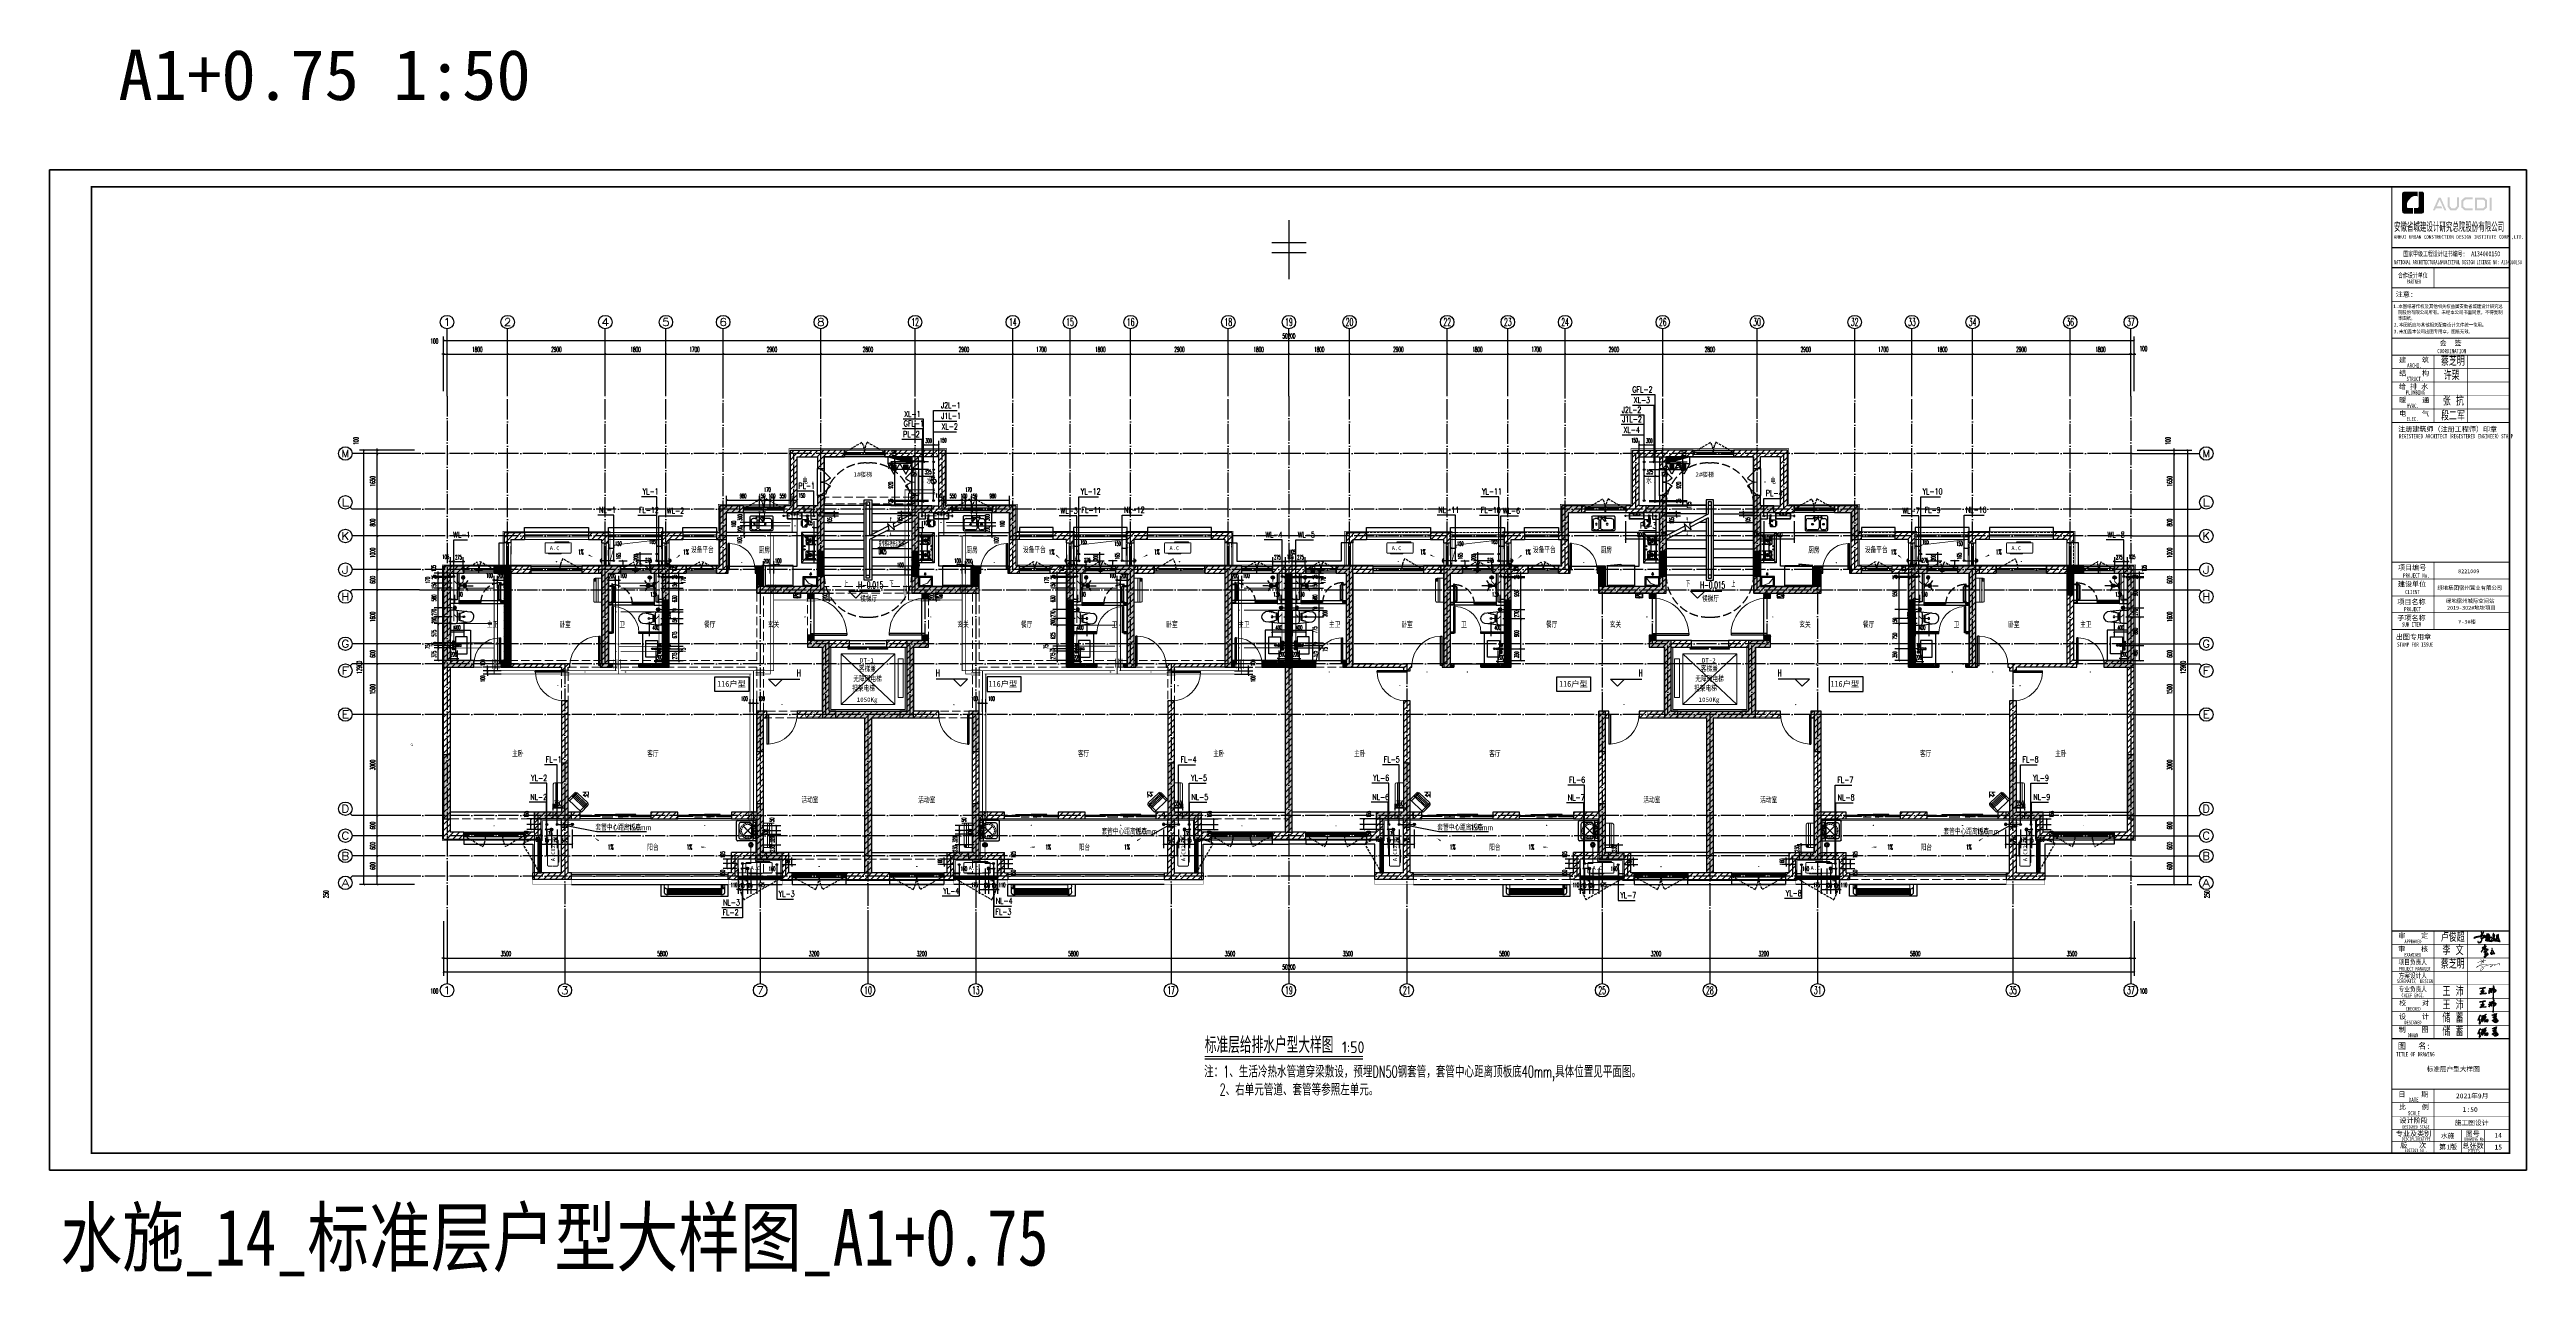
# Model space of a CAD drawing. Extents: x 27938 to 1507990, y 110129 to 923079.
# Drawn here: x 1189461 to 1263011, y 568935 to 605370 of the extents above; entities that cross this region are included whole.
import ezdxf
from ezdxf.enums import TextEntityAlignment as Align

# ---------------------------------------------------------------- set-up
doc = ezdxf.new("R2010")
doc.units = 0
doc.header["$LTSCALE"] = 1000
doc.header["$MEASUREMENT"] = 0
for name, pattern in [('$1$DASH', [0.35, 0.25, -0.1]), ('DASH', [0.35, 0.25, -0.1]), ('DOTE', [2.42, 2, -0.2, 0.02, -0.2])]:
    doc.linetypes.add(name, pattern=pattern)
for name, color, linetype in [('----建筑底图', 8, 'Continuous'), ('3-栏杆1', 135, 'Continuous'), ('3.5方案汇报，与郭总、侯月琴确定户型_t8$0$2020.03.04 -1安徽标准化洋房户型(UA）_t8_t8$0$看线', 154, 'Continuous'), ('AH-FURNITURE', 1, 'Continuous'), ('AXIS', 3, 'Continuous'), ('AXIS_TEXT', 7, 'Continuous'), ('COLUMN', 9, 'Continuous'), ('CURTWALL', 4, 'Continuous'), ('DIM_ELEV', 3, 'Continuous'), ('DIM_SYMB', 3, 'Continuous'), ('DIM_不分区消火栓', 1, 'Continuous'), ('DIM_不分区给水', 3, 'Continuous'), ('DIM_凝结', 150, 'Continuous'), ('DIM_废水', 31, 'Continuous'), ('DIM_污水', 2, 'Continuous'), ('DIM_管井排水', 5, 'Continuous'), ('DIM_给水', 3, 'Continuous'), ('DIM_雨水', 4, 'Continuous'), ('DIM_餐饮排水', 31, 'Continuous'), ('DOTE', 1, 'Continuous'), ('EQUIP-安防', 3, 'Continuous'), ('EQUIP_地漏', 7, 'Continuous'), ('EQUIP_污水', 7, 'Continuous'), ('EQUIP_消火栓', 7, 'Continuous'), ('EQUIP_消防', 7, 'Continuous'), ('IP-bath&kitchen-JOHNSON', 4, 'Continuous'), ('LVTRY', 6, 'Continuous'), ('P-bath&kitchen-JOHNSON', 4, 'Continuous'), ('PIPE-不分区消火栓', 1, 'TG_X'), ('PIPE-不分区热给水', 5, 'RJ'), ('PIPE-不分区给水', 3, 'J'), ('PIPE-凝结', 150, 'N'), ('PIPE-废水', 31, 'TG_F'), ('PIPE-污水', 2, 'W'), ('PIPE-给水', 3, 'J1'), ('PIPE-餐饮排水', 41, 'P'), ('PUB_HATCH', 8, 'Continuous'), ('PUB_TEXT', 4, 'Continuous'), ('STAIR', 2, 'Continuous'), ('TWT_TITLE', 7, 'Continuous'), ('VALVE_不分区给水', 7, 'Continuous'), ('VALVE_给水', 7, 'Continuous'), ('VPIPE-不分区消火栓', 1, 'Continuous'), ('VPIPE-不分区热给水', 5, 'Continuous'), ('VPIPE-不分区给水', 3, 'Continuous'), ('VPIPE-凝结', 150, 'N'), ('VPIPE-废水', 31, 'Continuous'), ('VPIPE-污水', 2, 'W'), ('VPIPE-管井排水', 210, 'GF'), ('VPIPE-给水', 3, 'J1'), ('VPIPE-给水中', 72, 'J2'), ('VPIPE-雨水', 4, 'Y'), ('VPIPE-餐饮排水', 41, 'P'), ('WALL', 9, 'Continuous'), ('WINDOW', 4, 'Continuous'), ('WINDOW_TEXT', 7, 'Continuous'), ('保温', 6, 'Continuous'), ('图框', 140, 'Continuous'), ('图签文字', 147, 'Continuous'), ('导图字', 7, 'Continuous'), ('建筑-排气道', 9, 'Continuous'), ('机电标识类', 1, 'Continuous'), ('电子签名-李文', 7, 'DASH'), ('看线', 251, 'Continuous'), ('签名-水', 7, 'Continuous')]:
    doc.layers.add(name, color=color, linetype=linetype)
for name, color, linetype, lineweight in [('3.5方案汇报，与郭总、侯月琴确定户型_t8$0$STAIR', 2, 'Continuous', 18), ('EQUIP-消防', 3, 'Continuous', 20), ('可改文字', 6, 'Continuous', 18), ('图签', 147, 'Continuous', 18), ('填充', 251, 'Continuous', 5), ('平面-排水沟', 86, 'Continuous', 15), ('平面-栏杆', 135, 'Continuous', 15), ('平面-看线', 45, 'Continuous', 15), ('平面-空调室内机', 176, 'Continuous', 9), ('平面-空调预留孔', 173, 'Continuous', 15), ('空调', 76, 'Continuous', 13), ('立面-洞口示意', 152, 'Continuous', 13), ('粉刷', 251, 'Continuous', 9)]:
    doc.layers.add(name, color=color, linetype=linetype, lineweight=lineweight)
doc.layers.add('S-L主梁线', color=4, linetype='DASH', plot=False)
doc.layers.add('yichutu', color=7, linetype='Continuous', true_color=0xffffff, plot=False)
doc.styles.add('_TCH_AXIS', font='COMPLEX', dxfattribs={"bigfont": 'GBCBIG'})
doc.styles.add('_TCH_DIM', font='SIMPLEX.shx', dxfattribs={"width": 0.7, "bigfont": 'GBCBIG.shx'})
doc.styles.add('_TCH_DIM_T3', font='SIMPLEX.shx', dxfattribs={"width": 0.494118, "bigfont": 'GBCBIG.shx'})
doc.styles.add('_TCH_LABEL', font='simhei.ttf')
doc.styles.add('_TCH_WINDOW', font='SIMPLEX.shx', dxfattribs={"width": 0.7, "height": 3.5, "bigfont": 'GBCBIG.shx'})
doc.styles.add('_TEL_DIM', font='SIMPLEX', dxfattribs={"width": 0.8, "height": 3.5, "bigfont": 'HZTXT'})
doc.styles.add('_TWT_SERIAL', font='SIMPLEX', dxfattribs={"width": 0.8, "height": 3.5, "bigfont": 'HZTXT'})
doc.styles.add('COMPLEX', font='COMPLEX')
doc.styles.add('DIM_FONT', font='SIMPLEX.shx', dxfattribs={"width": 0.56})
doc.styles.add('HT', font='simhei.ttf')
doc.styles.get("Standard").update_dxf_attribs({"font": 'gbenor.shx', "bigfont": 'gbcbig.shx'})
doc.styles.add('TG_LINETYPE', font='SIMPLEX', dxfattribs={"width": 0.8, "height": 3, "bigfont": 'HZTXT'})
doc.styles.add('宋体', font='', dxfattribs={"height": 50})
doc.styles.add('建筑图签-1', font='simhei.ttf', dxfattribs={"width": 0.7})
doc.styles.add('建筑图签-2', font='TXT.shx', dxfattribs={"width": 0.5, "bigfont": 'HZTXT.shx'})
doc.styles.add('房间名称', font='TSSDENG', dxfattribs={"width": 0.8, "bigfont": 'HZTXT'})
doc.styles.add('黑体', font='simhei.ttf')
doc.styles.get('宋体').set_extended_font_data('SimSun')
doc.linetypes.add('GF', pattern='A,3,-0.2,["GF",Standard,S=0.25,R=0,X=-0.1,Y=-0.115],-0.35', length=3.55)
doc.linetypes.add('J', pattern='A,3,-0.2,["J",Standard,S=0.25,R=0,X=-0.1,Y=-0.115],-0.2', length=3.4)
doc.linetypes.add('J1', pattern='A,3,-0.2,["J1",Standard,S=0.25,R=0,X=-0.1,Y=-0.115],-0.35', length=3.55)
doc.linetypes.add('J2', pattern='A,3,-0.2,["J2",Standard,S=0.25,R=0,X=-0.1,Y=-0.115],-0.35', length=3.55)
doc.linetypes.add('N', pattern='A,3,-0.2,["N",Standard,S=0.25,R=0,X=-0.1,Y=-0.115],-0.2', length=3.4)
doc.linetypes.add('P', pattern='A,3,-0.2,["P",Standard,S=0.25,R=0,X=-0.1,Y=-0.115],-0.2', length=3.4)
doc.linetypes.add('RJ', pattern='A,3,-0.2,["RJ",Standard,S=0.25,R=0,X=-0.1,Y=-0.115],-0.35', length=3.55)
doc.linetypes.add('TG_F', pattern='A,2,-0.3,["F",TG_LINETYPE,S=0.1,R=0,X=-0.23,Y=-0.15],0', length=2.3)
doc.linetypes.add('TG_X', pattern='A,2,-0.229,["X",TG_LINETYPE,S=0.1,R=0,X=-0.229,Y=-0.15],0', length=2.229)
doc.linetypes.add('W', pattern='A,3,-0.2,["W",Standard,S=0.25,R=0,X=-0.1,Y=-0.115],-0.2', length=3.4)
doc.linetypes.add('Y', pattern='A,3,-0.2,["Y",Standard,S=0.25,R=0,X=-0.1,Y=-0.115],-0.2', length=3.4)
doc.dimstyles.new('_TCH_ARCH&&50', dxfattribs={"dimtxt": 148.75, "dimasz": 50, "dimexe": 125, "dimexo": 150, "dimgap": 63.125, "dimtad": 1, "dimdec": 0, "dimzin": 0, "dimdsep": 46, "dimtxsty": '_TCH_DIM_T3', "dimblk": 'ARCHTICK', "dimcen": 0.09, "dimclrt": 4, "dimazin": 2, "dimtfac": 1, "dimtdec": 0, "dimtix": 1, "dimtmove": 2, "dimatfit": 3, "dimfxl": 100, "dimtolj": 1, "dimtzin": 0, "dimarcsym": 0})
doc.dimstyles.new('_TWT_ARCH&&50', dxfattribs={"dimtxt": 127.5, "dimasz": 50, "dimexe": 125, "dimexo": 150, "dimgap": 61.25, "dimtad": 1, "dimdec": 0, "dimzin": 0, "dimdsep": 46, "dimtxsty": '_TCH_DIM_T3', "dimblk": 'ARCHTICK', "dimcen": 0.09, "dimclrt": 7, "dimazin": 2, "dimtfac": 1, "dimtdec": 0, "dimtix": 1, "dimtmove": 2, "dimatfit": 3, "dimfxl": 1, "dimtolj": 1, "dimtzin": 0, "dimarcsym": 0})
pattern_1 = [(0, (-1186708.397, -629548.71), (0, 50), []), (0, (-1186708.397, -629532.045), (0, 50), []), (270, (-1186664.656, -629523.414), (50, -9e-15), [5.01775, -44.98225]), (270, (-1186702.115, -629523.414), (50, -9e-15), [5.01775, -44.98225]), (90, (-1186676.603, -629557.343), (-50, 3e-15), [5.01775, -44.98225]), (90, (-1186690.17, -629557.343), (-50, 3e-15), [5.01775, -44.98225]), (180, (-1186658.373, -629565.38), (-6e-15, -50), [50.02425, 0.02425]), (135, (-1186672.33, -629562.87), (3e-15, 49.99987405), [4.268, -66.44275]), (116.56505, (-1186625.348, -629559.852), (0.00011283, 49.99993342), [2.805, -108.9985]), (116.56505, (-1186675.348, -629559.852), (0.00011283, 49.99993342), [2.805, -108.9985]), (153.43495, (-1186617.313, -629565.38), (-0.0001128, 49.9999334), [5.61, -106.1935]), (153.43495, (-1186667.313, -629565.38), (-0.0001128, 49.9999334), [5.61, -106.1935]), (63.43495, (-1186626.603, -629552.325), (-0.00011283, 49.99993342), [26.714, -85.0895]), (63.43495, (-1186676.603, -629552.325), (-0.00011283, 49.99993342), [26.714, -85.0895]), (116.56505, (-1186614.656, -629523.414), (0.00011283, 49.99993342), [2.805, -108.9985]), (116.56505, (-1186664.656, -629523.414), (0.00011283, 49.99993342), [2.805, -108.9985]), (135, (-1186665.91, -629520.905), (3e-15, 49.99987405), [4.268, -66.44275]), (153.43495, (-1186618.93, -629517.887), (-0.0001128, 49.9999334), [5.61, -106.1935]), (153.43495, (-1186668.93, -629517.887), (-0.0001128, 49.9999334), [5.61, -106.1935]), (45, (-1186700.86, -629520.905), (0, 49.99987405), [4.268, -66.44275]), (63.43495, (-1186652.115, -629523.414), (-0.00011283, 49.99993342), [2.805, -108.9985]), (63.43495, (-1186702.115, -629523.414), (-0.00011283, 49.99993342), [2.805, -108.9985]), (26.56505, (-1186647.842, -629517.887), (0.0001128, 49.9999334), [5.61, -106.1935]), (26.56505, (-1186697.842, -629517.887), (0.0001128, 49.9999334), [5.61, -106.1935]), (116.56505, (-1186640.168, -629552.325), (0.00011283, 49.99993342), [26.714, -85.0895]), (116.56505, (-1186690.168, -629552.325), (0.00011283, 49.99993342), [26.714, -85.0895]), (45, (-1186694.44, -629562.87), (0, 49.99987405), [4.268, -66.44275]), (63.43495, (-1186641.422, -629559.852), (-0.00011283, 49.99993342), [2.805, -108.9985]), (63.43495, (-1186691.422, -629559.852), (-0.00011283, 49.99993342), [2.805, -108.9985]), (26.56505, (-1186649.46, -629565.38), (0.0001128, 49.9999334), [5.61, -106.1935]), (26.56505, (-1186699.46, -629565.38), (0.0001128, 49.9999334), [5.61, -106.1935])]
pattern_2 = [(45, (0, 0), (0, 47.4157523), [100.584, -33.528]), (135, (23.708, 23.708), (3e-15, 47.4157523), [100.584, -33.528])]
pattern_3 = [(90, (0, 0), (-16.49778, 1e-15), [9.525, -19.05]), (210, (0, 0), (8.24889, -14.2874966), [9.525, -19.05]), (150, (6e-16, 9.525), (-8.24889, -14.2874966), [9.525, -19.05])]
pattern_4 = [(45, (-445616.58, -389533.81), (0, 47.4157523), [100.584, -33.528]), (135, (-445592.87, -389510.1), (3e-15, 47.4157523), [100.584, -33.528])]
pattern_5 = [(45, (-445516.58, -596748.81), (0, 47.4157523), [100.584, -33.528]), (135, (-445492.87, -596725.102), (3e-15, 47.4157523), [100.584, -33.528])]
pattern_6 = [(45, (0, 89.76), (-88.3884, 88.3884), [])]

# ---------------------------------------------------------------- blocks, each defined once
blk = doc.blocks.new('rrrrrrrrrrrra')
at = {"color": 0}
for p, q in [((-112, 459), (-112, 324)), ((-112, 324), (-64, -103)), ((253, 484), (-87, 484)), ((-59, 271), (224, 271)), ((-21, 232), (-34, 154)), ((191, 200), (-26, 200)), ((186, 232), (-21, 232)), ((186, 232), (199, 154)), ((278, 324), (228, -116)), ((278, 324), (278, 459))]:
    blk.add_line(p, q, dxfattribs=at)
for centre, radius, start, end in [((-87, 459), 25, 90, 180), ((-59, 324), 53.3, 180, 270), ((149, -3), 224, 158.52022, 180), ((-323, 210), 294, 333.53685, 351.48282), ((488, 210), 294, 188.51718, 206.46315), ((224, 324), 53.3, 270, 0), ((16, -3), 224, 0, 21.47978), ((253, 459), 25, 0, 90), ((84, -64), 153, 195.07732, 340.11812)]:
    blk.add_arc(centre, radius, start, end, dxfattribs=at)
blk = doc.blocks.new('A$C1E0F638F')
at = {"color": 0}
for points in [[(500, 435), (500, 85), (0, 85), (0, 435)], [(120, 0), (180, 0), (180, 60), (120, 60)], [(147, 55), (153, 55), (153, 5), (147, 5)], [(270, 30), (230, 30), (230, 195), (270, 195)], [(230, 30), (270, 30), (270, 10), (230, 10)], [(380, 0), (320, 0), (320, 60), (380, 60)], [(353, 55), (347, 55), (347, 5), (353, 5)]]:
    blk.add_lwpolyline(points, close=True, dxfattribs=at)
blk.add_lwpolyline([(270, 60), (280, 60), (280, 0), (220, 0), (220, 60), (230, 60)], dxfattribs=at)
blk.add_circle((250, 236), 26, dxfattribs=at)
blk = doc.blocks.new('$lvtry$00000171')
at = {"color": 0}
for p, q in [((-74, 11), (-11, 74)), ((-70, -27), (27, 70)), ((-53, -53), (53, 53)), ((-27, -70), (70, 27)), ((11, -74), (74, -11))]:
    blk.add_line(p, q, dxfattribs=at)
blk.add_circle((0, 0), 75, dxfattribs=at)
blk.add_point((0, 0), dxfattribs=at)
blk = doc.blocks.new('135')
blk.add_hatch(color=0).paths.add_polyline_path([(5, 2), (4, -1), (-5, 2), (-4, 5)])
at = {"color": 0}
for p, q in [((-6, 19), (-3, 19)), ((-3, 19), (-6, 19)), ((-6, 3), (5, -2)), ((-6, 3), (-5, 3)), ((-5, 11), (-5, 31)), ((5, 11), (-5, 11)), ((5, 10), (-5, 10)), ((-5, 3), (-4, 6)), ((-4, 6), (5, 2)), ((0, 0), (0, 39)), ((6, 19), (3, 19)), ((3, 19), (6, 19)), ((4, -1), (5, 2)), ((5, 11), (5, 32)), ((4, -1), (6, -2))]:
    blk.add_line(p, q, dxfattribs=at)
for centre, radius, start, end in [((6, 16), 13.5, 151.01474, 204.84033), ((13, 4), 20.5, 163.09243, 182.0012), ((-6, 4), 1, 184.22753, 248.46611), ((-5, 22), 0.5, 335.76434, 151.01474), ((4, 18), 9.42, 155.76434, 171.97728), ((9, 15), 14.6, 166.278, 198.09535), ((14, 4), 19.5, 163.74431, 182.52687), ((-5, 3), 0.5, 181.9385, 247.25971), ((5, 22), 0.5, 29.84246, 204.57404), ((-6, 17), 11.7, 10.47502, 24.57404), ((-6, 15), 12.4, 338.64492, 16.0476), ((29, 7), 24, 172.94395, 199.23182), ((-6, 16), 13.4, 334.91114, 29.84246), ((26, 6), 20.6, 169.14538, 199.95258), ((6, -1), 1.17, 247.45971, 19.95258), ((6, -1), 0.5, 247.45971, 19.23182)]:
    blk.add_arc(centre, radius, start, end, dxfattribs=at)
blk.add_open_spline([(-5, 31), (-4, 31), (-2, 33), (1, 29), (3, 31), (5, 32)], degree=3, knots=[0, 0, 0, 0, 3.066329, 6.218313, 11.124135, 11.124135, 11.124135, 11.124135], dxfattribs=at)
blk = doc.blocks.new('SDFAWERAWER')
at = {"layer": 'LVTRY', "color": 0}
for p, q in [((593941, -1242210), (593784, -1242595)), ((593965, -1242220), (593807, -1242604)), ((593941, -1242210), (593965, -1242220)), ((593988, -1242191), (593978, -1242214)), ((594007, -1242226), (593978, -1242214)), ((594017, -1242203), (593988, -1242191)), ((594016, -1242220), (594027, -1242193)), ((594016, -1242220), (594022, -1242223)), ((594026, -1242204), (594018, -1242222)), ((594018, -1242222), (594021, -1242220)), ((594025, -1242211), (594021, -1242220)), ((594023, -1242221), (594022, -1242223)), ((594022, -1242223), (594024, -1242222)), ((594023, -1242211), (594030, -1242194)), ((594024, -1242221), (594024, -1242222)), ((594025, -1242211), (594031, -1242197)), ((594027, -1242193), (594033, -1242195)), ((594028, -1242234), (594078, -1242255)), ((594030, -1242194), (594031, -1242197)), ((594032, -1242197), (594033, -1242195)), ((594033, -1242195), (594034, -1242197)), ((594034, -1242198), (594034, -1242197)), ((594047, -1242201), (594036, -1242229)), ((594036, -1242229), (594039, -1242230)), ((594037, -1242211), (594088, -1242232)), ((594039, -1242230), (594045, -1242214)), ((594039, -1242230), (594042, -1242228)), ((594042, -1242228), (594051, -1242205)), ((594050, -1242202), (594043, -1242218)), ((594047, -1242201), (594050, -1242202)), ((594050, -1242202), (594051, -1242205)), ((594057, -1242246), (594067, -1242223)), ((593784, -1242595), (593807, -1242604)), ((593803, -1242641), (593813, -1242618)), ((593803, -1242641), (593833, -1242653)), ((593813, -1242618), (593842, -1242630)), ((593842, -1242630), (593833, -1242653)), ((593834, -1242656), (593833, -1242653)), ((593845, -1242629), (593834, -1242656)), ((593836, -1242657), (593834, -1242656)), ((593848, -1242630), (593836, -1242657)), ((593845, -1242629), (593842, -1242630)), ((593848, -1242630), (593845, -1242629)), ((593847, -1242662), (593858, -1242634)), ((593847, -1242662), (593850, -1242663)), ((593850, -1242663), (593861, -1242635)), ((593852, -1242662), (593862, -1242637)), ((593858, -1242634), (593861, -1242635)), ((593861, -1242635), (593862, -1242637))]:
    blk.add_line(p, q, dxfattribs=at)
blk.add_lwpolyline([(593823, -1242717), (594046, -1242174), (594037, -1242170), (593814, -1242713)], close=True, dxfattribs=at)
blk.add_arc((594075, -1242240), 15.3, 281.79322, 33.70188, dxfattribs=at)
for centre, major_axis, start_param, end_param in [((593974, -1242224), (3.93, 9.6), 0, 1.570796), ((593817, -1242608), (13.5, 33.1), 1.570796, 3.141593), ((593817, -1242608), (3.93, 9.6), 1.570796, 3.141593)]:
    blk.add_ellipse(centre, major_axis=major_axis, ratio=1, start_param=start_param, end_param=end_param, dxfattribs=at)
at = {"layer": 'P-bath&kitchen-JOHNSON', "color": 0, "linetype": 'DASH'}
blk.add_arc((593810, -1242714), 586, 67.53695, 157.13247, dxfattribs=at)
at = {"layer": 'LVTRY', "color": 8, "xscale": -1, "rotation": 157.7329157530927}
blk.add_blockref('135', (594045, -1242162), dxfattribs=at)
blk = doc.blocks.new('A$C5DCB2F21')
at = {"layer": 'IP-bath&kitchen-JOHNSON', "color": 0}
for p, q in [((-68, -213), (-158, -275)), ((0, -261), (0, -425)), ((68, -213), (158, -275))]:
    blk.add_line(p, q, dxfattribs=at)
for centre, major_axis, ratio, start_param, end_param in [((0, -179), (-51, 0), 0.990052, -1.36297, 4.504563), ((0, -178), (-26.8, 0), 0.994812, -1.167677, 4.309269)]:
    blk.add_ellipse(centre, major_axis=major_axis, ratio=ratio, start_param=start_param, end_param=end_param, dxfattribs=at)
at = {"layer": 'LVTRY', "color": 0}
for p, q in [((74, 0), (-74, 0)), ((-10, -174), (-10, -49)), ((11, -174), (11, -49))]:
    blk.add_line(p, q, dxfattribs=at)
blk.add_lwpolyline([(74, 0), (74, -16), (-74, -16), (-74, 0)], dxfattribs=at)
for points in [[(-26, -31, -0.364142), (-38, -16, -0.020495)], [(-10, -49, 0.214893), (-26, -31, 7.649644)], [(11, -49, -0.21439), (26, -31, -7.649644)], [(26, -31, 0.364142), (38, -16, 0.020495)]]:
    blk.add_lwpolyline(points, format="xyb", dxfattribs=at)
blk.add_arc((0, -174), 10.5, 180, 0, dxfattribs=at)
for centre, major_axis, ratio, start_param, end_param in [((0, -181), (53.6, 0), 0.987577, 1.76809, 7.656688), ((-12, -165), (0, 1.43), 0.85, -1.570796, 4.712389), ((-12, -189), (0, 1.43), 0.85, 4.712389, 10.995574), ((12, -165), (0, 1.43), 0.85, 4.712389, 10.995574), ((12, -189), (0, 1.43), 0.85, 4.712389, 10.995574)]:
    blk.add_ellipse(centre, major_axis=major_axis, ratio=ratio, start_param=start_param, end_param=end_param, dxfattribs=at)
blk = doc.blocks.new('$TCHSYS$DOOR2D')
for p, q in [((0.45, 0.975), (0.5, 0.975)), ((0.45, 0), (0.45, 0.975)), ((0.5, 0), (0.5, 0.975)), ((0.5, 0), (0.45, 0))]:
    blk.add_line(p, q)
at = {"lineweight": 13}
blk.add_arc((0.475, 0), 0.975, 91.46928, 180, dxfattribs=at)
blk = doc.blocks.new('DSGDFGF')
at = {"layer": 'CURTWALL', "color": 0}
for p, q in [((676992, 342105), (676292, 342105)), ((676292, 342105), (676292, 342055)), ((676292, 342089), (676992, 342089)), ((676292, 342072), (676992, 342072)), ((676292, 342055), (676992, 342055)), ((676992, 342055), (676992, 342105)), ((677892, 342105), (677792, 342105)), ((677792, 342105), (677792, 342055)), ((677792, 342089), (677892, 342089)), ((677792, 342072), (677892, 342072)), ((677792, 342055), (677892, 342055)), ((677892, 342055), (677892, 342105))]:
    blk.add_line(p, q, dxfattribs=at)
at = {"layer": 'IP-bath&kitchen-JOHNSON', "color": 0}
for p, q in [((676542, 342985), (677892, 342985)), ((676542, 342950), (677192, 342950)), ((676542, 342940), (677192, 342940)), ((676542, 342905), (677892, 342905)), ((677192, 342940), (677192, 342950)), ((677892, 342940), (677792, 342940)), ((677792, 342930), (677792, 342940)), ((677892, 342930), (677792, 342930))]:
    blk.add_line(p, q, dxfattribs=at)
for points in [[(676542, 343855), (676542, 342905), (676292, 342905)], [(676492, 343855), (676492, 343005), (676292, 343005)]]:
    blk.add_lwpolyline(points, dxfattribs=at)
at = {"layer": 'LVTRY', "color": 0}
blk.add_lwpolyline([(676892, 341155), (676292, 341155), (676292, 342055), (676892, 342055)], close=True, dxfattribs=at)
at = {"layer": 'CURTWALL', "color": 0, "xscale": 800, "yscale": 800, "zscale": 50, "rotation": 5.54452612062199e-09}
blk.add_blockref('$TCHSYS$DOOR2D', (677392, 342080), dxfattribs=at)
at = {"layer": 'IP-bath&kitchen-JOHNSON', "color": 8}
for name, p, rotation in [('A$C5DCB2F21', (676542, 343480), 90.00848852444699), ('SDFAWERAWER', (-342526, 1268091), 22.25976934310714)]:
    blk.add_blockref(name, p, dxfattribs=dict(at, rotation=rotation))
at = {"layer": 'LVTRY', "color": 8, "xscale": -0.6666666667107826, "yscale": 0.6666666667107826}
for p in [(676672, 343725), (676422, 342775)]:
    blk.add_blockref('$lvtry$00000171', p, dxfattribs=at)
at = {"layer": 'LVTRY', "color": 8, "extrusion": (0, 0, -1), "xscale": -1, "zscale": -1, "rotation": 270}
blk.add_blockref('rrrrrrrrrrrra', (-676776, 342423), dxfattribs=at)
at = {"layer": 'LVTRY', "color": 8, "xscale": -1, "rotation": 270}
blk.add_blockref('A$C1E0F638F', (676357, 341356), dxfattribs=at)
blk = doc.blocks.new('GDGDRGDGRD')
at = {"layer": 'IP-bath&kitchen-JOHNSON', "color": 0}
for p, q in [((490533, 524228), (491883, 524228)), ((490533, 524193), (491183, 524193)), ((490533, 524183), (491183, 524183)), ((490533, 524148), (491883, 524148)), ((491183, 524183), (491183, 524193)), ((491883, 524183), (491783, 524183)), ((491783, 524173), (491783, 524183)), ((491883, 524173), (491783, 524173))]:
    blk.add_line(p, q, dxfattribs=at)
for points in [[(490533, 525048), (490533, 524148), (490283, 524148)], [(490483, 525048), (490483, 524248), (490283, 524248)]]:
    blk.add_lwpolyline(points, dxfattribs=at)
at = {"layer": 'LVTRY', "color": 0}
blk.add_lwpolyline([(490883, 522448), (490283, 522448), (490283, 523348), (490883, 523348)], close=True, dxfattribs=at)
at = {"layer": 'IP-bath&kitchen-JOHNSON', "color": 8}
for name, p, rotation in [('A$C5DCB2F21', (490533, 524673), 90.008488524447), ('SDFAWERAWER', (-528536, 1449334), 22.25976934310711)]:
    blk.add_blockref(name, p, dxfattribs=dict(at, rotation=rotation))
at = {"layer": 'LVTRY', "color": 8, "xscale": -0.6666666667107826, "yscale": 0.6666666667107826}
for p in [(490663, 524918), (490413, 524018)]:
    blk.add_blockref('$lvtry$00000171', p, dxfattribs=at)
at = {"layer": 'LVTRY', "color": 8, "extrusion": (0, 0, -1), "xscale": -1, "zscale": -1, "rotation": 270}
blk.add_blockref('rrrrrrrrrrrra', (-490766, 523666), dxfattribs=at)
at = {"layer": 'LVTRY', "color": 8, "xscale": -1, "rotation": 270}
blk.add_blockref('A$C1E0F638F', (490347, 522649), dxfattribs=at)
blk = doc.blocks.new('rtyg7uyhg')
at = {"layer": 'LVTRY', "color": 0}
for p, q in [((193590, 45458), (193590, 45069)), ((194235, 45489), (193621, 45489)), ((193621, 45131), (193621, 45346)), ((193621, 45039), (194235, 45039)), ((193682, 45407), (193888, 45407)), ((193948, 45069), (193682, 45069)), ((193896, 45430), (193858, 45326)), ((193858, 45326), (193875, 45316)), ((193875, 45316), (193946, 45401)), ((193926, 45440), (193940, 45432)), ((194010, 45346), (194010, 45131)), ((194051, 45131), (194051, 45346)), ((194112, 45407), (194173, 45407)), ((194173, 45069), (194112, 45069)), ((194235, 45346), (194235, 45131)), ((194265, 45069), (194265, 45458))]:
    blk.add_line(p, q, dxfattribs=at)
for centre, radius in [((193815, 45238), 25.6), ((193866, 45438), 20.5), ((193989, 45438), 20.5), ((194071, 45438), 20.5), ((194137, 45238), 25.6)]:
    blk.add_circle(centre, radius, dxfattribs=at)
for centre, radius, start, end in [((193621, 45458), 30.7, 89.99999, 179.99999), ((193621, 45069), 30.7, 179.99999, 269.99999), ((193682, 45346), 61.4, 89.99999, 179.99999), ((193682, 45131), 61.4, 179.99999, 269.99999), ((193916, 45423), 20.5, 59.99999, 159.46231), ((193930, 45414), 20.5, 320.53767, 59.99999), ((193948, 45346), 61.4, 359.99999, 89.99999), ((193948, 45131), 61.4, 269.99999, 359.99999), ((194112, 45346), 61.4, 89.99999, 179.99999), ((194112, 45131), 61.4, 179.99999, 269.99999), ((194173, 45346), 61.4, 359.99999, 89.99999), ((194173, 45131), 61.4, 269.99999, 359.99999), ((194235, 45458), 30.7, 359.99999, 89.99999), ((194235, 45069), 30.7, 269.99999, 359.99999)]:
    blk.add_arc(centre, radius, start, end, dxfattribs=at)
at = {"layer": 'LVTRY', "color": 0, "style": 'DIM_FONT', "width": 0.8, "flags": 9}
for tag in ['YSIZE', 'XSIZE']:
    blk.add_attdef(tag, (193928, 45488), '', height=0.5, rotation=89.99999, dxfattribs=at)
blk = doc.blocks.new('A$C60D053AF')
at = {"layer": 'AH-FURNITURE', "color": 0}
for p, q in [((233, -90), (128, -90)), ((233, -110), (128, -110)), ((193, -71), (328, -71)), ((193, -91), (328, -91)), ((245, -129), (245, -122)), ((255, -281), (255, -251)), ((255, -281), (393, -281)), ((265, -129), (265, -122)), ((342, -97), (370, -143)), ((356, -83), (384, -129)), ((393, -281), (393, -251))]:
    blk.add_line(p, q, dxfattribs=at)
for points in [[(170, -68, 1), (170, -94), (193, -94), (193, -68)], [(234, -251), (414, -251, 0.414214), (424, -241), (424, -111, 0.414214), (414, -101), (234, -101, 0.414214), (224, -111), (224, -241, 0.414214)], [(268, -122), (268, -107, 0.414214), (248, -87), (233, -87), (233, -113), (242, -113), (242, -122)], [(242, -152, 1), (268, -152), (268, -129), (242, -129)], [(384, -161, 1), (402, -143), (386, -127), (368, -145)]]:
    blk.add_lwpolyline(points, format="xyb", close=True, dxfattribs=at)
for centre, radius in [((100, -100), 30), ((255, -152), 15), ((255, -152), 10), ((393, -152), 15), ((393, -152), 10)]:
    blk.add_circle(centre, radius, dxfattribs=at)
for radius in [40, 20]:
    blk.add_arc((328, -111), radius, 45, 90, dxfattribs=at)
blk = doc.blocks.new('A-Kitchen-7')
at = {"layer": 'LVTRY', "color": 0}
for p, q in [((-519, 780), (-7, 834)), ((-515, 756), (-519, 780)), ((-4, 811), (-515, 756)), ((515, 756), (-515, 756)), ((-515, 756), (-515, 40)), ((-515, 40), (515, 40)), ((-486, 761), (-485, 756)), ((-29, 767), (-112, 756)), ((-29, 767), (-35, 806)), ((-7, 834), (-4, 811)), ((515, 780), (0, 780)), ((0, 756), (0, 780)), ((515, 756), (515, 780)), ((515, 40), (515, 756))]:
    blk.add_line(p, q, dxfattribs=at)
blk.add_lwpolyline([(-469, 40), (-469, 0), (469, 0), (469, 40)], close=True, dxfattribs=at)
blk = doc.blocks.new('*U41')
h = blk.add_hatch(color=0)
h.set_gradient(color1=(0, 0, 255), rotation=180, tint=1)
h.paths.add_polyline_path([(0, 0), (-6.35, -6.35), (-6.35, -2.159), (-15, -2.159), (-15, 2.159), (-6.35, 2.159), (-6.35, 6.35)])
at = {"color": 0, "linetype": 'Continuous'}
blk.add_lwpolyline([(0, 0), (-6.35, -6.35), (-6.35, -2.159), (-15, -2.159), (-15, 2.159), (-6.35, 2.159), (-6.35, 6.35)], close=True, dxfattribs=at)
blk = doc.blocks.new('sgrsefv')
at = {"layer": 'PUB_HATCH'}
blk.add_hatch(color=0, dxfattribs=at).paths.add_polyline_path([(1112933, 840916), (1112933, 840646), (1113073, 840646), (1113073, 840661), (1112968, 840661), (1112948, 840681), (1112948, 840881), (1112968, 840901), (1113288, 840901), (1113308, 840881), (1113308, 840681), (1113288, 840661), (1113183, 840661), (1113183, 840646), (1113323, 840646), (1113323, 840916)])
at = {"layer": 'LVTRY', "color": 0}
for p, q in [((1113073, 840661), (1113073, 840646)), ((1113183, 840661), (1113183, 840646))]:
    blk.add_line(p, q, dxfattribs=at)
for points in [[(1112918, 840931), (1113338, 840931), (1113338, 840631), (1112918, 840631)], [(1112933, 840916), (1113323, 840916), (1113323, 840646), (1112933, 840646)], [(1113288, 840661), (1112968, 840661), (1112948, 840681), (1112948, 840881), (1112968, 840901), (1113288, 840901), (1113308, 840881), (1113308, 840681), (1113288, 840661)]]:
    blk.add_lwpolyline(points, close=True, dxfattribs=at)
at = {"layer": '立面-洞口示意', "color": 0}
blk.add_lwpolyline([(1112918, 840931), (1113182, 840837), (1113338, 840631)], dxfattribs=at)
at = {"layer": '建筑-排气道', "color": 8, "xscale": -5, "yscale": 5, "zscale": 5, "rotation": 270}
blk.add_blockref('*U41', (1113118, 840599), dxfattribs=at)
blk = doc.blocks.new('FRSDFDGDGDRGDR')
at = {"layer": '平面-空调预留孔', "color": 0}
for p, q in [((699612, 775044), (699612, 775441)), ((699619, 775448), (699746, 775448)), ((699720, 775342), (699720, 775143)), ((699727, 775349), (699740, 775349)), ((699746, 775448), (699746, 775355)), ((699746, 775037), (699619, 775037)), ((699727, 775136), (699740, 775136)), ((699746, 775130), (699746, 775037))]:
    blk.add_line(p, q, dxfattribs=at)
blk.add_lwpolyline([(699766, 775167), (699793, 775154), (699793, 775057), (699766, 775044), (699766, 775018), (699619, 775018, -0.414214), (699593, 775044), (699593, 775441, -0.414214), (699619, 775468), (699766, 775468), (699766, 775441), (699793, 775428), (699793, 775332), (699766, 775318)], format="xyb", close=True, dxfattribs=at)
for centre, radius in [((699740, 775243), 15.8), ((699740, 775332), 10.6), ((699740, 775154), 10.6)]:
    blk.add_circle(centre, radius, dxfattribs=at)
for centre, start, end in [((699619, 775441), 90, 180), ((699727, 775342), 90, 180), ((699740, 775355), 270, 360), ((699619, 775044), 180, 270), ((699727, 775143), 180, 270), ((699740, 775130), 0, 90)]:
    blk.add_arc(centre, 6.6, start, end, dxfattribs=at)
blk = doc.blocks.new('GDGDRGDRGRD')
at = {"layer": 'LVTRY', "color": 0}
for p, q in [((430081, 371515), (429865, 371758)), ((430335, 371758), (429865, 371758)), ((429865, 371758), (429865, 370858)), ((429915, 370948), (429915, 371668)), ((429925, 371678), (430325, 371678)), ((429975, 371526), (430102, 371526)), ((429975, 371521), (429975, 371526)), ((430102, 371521), (429975, 371521)), ((429995, 371628), (429995, 371418)), ((430000, 371628), (430000, 371418)), ((430290, 371638), (430005, 371638)), ((430290, 371633), (430005, 371633)), ((430045, 371658), (430045, 371568)), ((430050, 371658), (430045, 371658)), ((430045, 371568), (430050, 371568)), ((430045, 371388), (430045, 371478)), ((430045, 371478), (430050, 371478)), ((430050, 371568), (430050, 371658)), ((430050, 371478), (430050, 371388)), ((430335, 371515), (430081, 371515)), ((430081, 371515), (430081, 371100)), ((430220, 371526), (430092, 371526)), ((430092, 371526), (430092, 371521)), ((430092, 371521), (430220, 371521)), ((430102, 371526), (430102, 371521)), ((430195, 371418), (430195, 371628)), ((430200, 371418), (430200, 371628)), ((430220, 371521), (430220, 371526)), ((430235, 370858), (430235, 371758)), ((430235, 371668), (430235, 370948)), ((430235, 371100), (430235, 371515)), ((429865, 370858), (430081, 371100)), ((429865, 370858), (430335, 370858)), ((430325, 370938), (429925, 370938)), ((429935, 371358), (429974, 371358)), ((429935, 371258), (429974, 371258)), ((429955, 371339), (429955, 371378)), ((429955, 371239), (429955, 371278)), ((430102, 371096), (429975, 371096)), ((429975, 371096), (429975, 371091)), ((429975, 371091), (430102, 371091)), ((429995, 370988), (429995, 371198)), ((430000, 370988), (430000, 371198)), ((430005, 371413), (430290, 371413)), ((430005, 371408), (430290, 371408)), ((430005, 371208), (430290, 371208)), ((430005, 371203), (430290, 371203)), ((430290, 370983), (430005, 370983)), ((430290, 370978), (430005, 370978)), ((430050, 371388), (430045, 371388)), ((430045, 371228), (430045, 371138)), ((430050, 371228), (430045, 371228)), ((430045, 371138), (430050, 371138)), ((430045, 370958), (430045, 371048)), ((430045, 371048), (430050, 371048)), ((430050, 370958), (430045, 370958)), ((430050, 371138), (430050, 371228)), ((430050, 371048), (430050, 370958)), ((430081, 371100), (430335, 371100)), ((430092, 371091), (430092, 371096)), ((430092, 371096), (430220, 371096)), ((430220, 371091), (430092, 371091)), ((430102, 371091), (430102, 371096)), ((430195, 371198), (430195, 370988)), ((430200, 371198), (430200, 370988)), ((430220, 371096), (430220, 371091))]:
    blk.add_line(p, q, dxfattribs=at)
blk.add_lwpolyline([(429609, 370758), (429735, 370758), (429735, 371758), (427635, 371758)], dxfattribs=at)
for centre, radius in [((430147, 371523), 29.7), ((430147, 371523), 11.7), ((429955, 371358), 17), ((429955, 371258), 17), ((430147, 371093), 29.7), ((430147, 371093), 11.7)]:
    blk.add_circle(centre, radius, dxfattribs=at)
for centre, radius, start, end in [((429925, 371668), 10, 90, 180), ((430005, 371628), 10, 90, 180), ((430005, 371628), 5, 90, 180), ((430047, 371523), 56.7, 2.27424, 87.72576), ((430047, 371523), 52.2, 2.47041, 87.52959), ((430047, 371523), 56.7, 272.27424, 357.72576), ((430047, 371523), 52.2, 272.47041, 357.52959), ((430147, 371523), 56.7, 92.27424, 177.72576), ((430147, 371523), 56.7, 182.27424, 267.72576), ((430147, 371523), 52.2, 92.47041, 177.52959), ((430147, 371523), 52.2, 182.47041, 267.52959), ((430190, 371628), 10, 0, 90), ((430190, 371628), 5, 0, 90), ((430225, 371668), 10, 0, 90), ((429925, 370948), 10, 180, 270), ((430005, 371418), 10, 180, 270), ((430005, 371198), 10, 90, 180), ((430005, 370988), 10, 180, 270), ((430005, 371418), 5, 180, 270), ((430005, 371198), 5, 90, 180), ((430005, 370988), 5, 180, 270), ((430047, 371093), 56.7, 2.27424, 87.72576), ((430047, 371093), 52.2, 2.47041, 87.52959), ((430047, 371093), 56.7, 272.27424, 357.72576), ((430047, 371093), 52.2, 272.47041, 357.52959), ((430147, 371093), 56.7, 92.27424, 177.72576), ((430147, 371093), 56.7, 182.27424, 267.72576), ((430147, 371093), 52.2, 92.47041, 177.52959), ((430147, 371093), 52.2, 182.47041, 267.52959), ((430190, 371418), 5, 270, 0), ((430190, 371418), 10, 270, 0), ((430190, 371198), 10, 0, 90), ((430190, 371198), 5, 0, 90), ((430190, 370988), 5, 270, 0), ((430190, 370988), 10, 270, 0), ((430225, 370948), 10, 270, 0)]:
    blk.add_arc(centre, radius, start, end, dxfattribs=at)
at = {"color": 8, "xscale": -1}
blk.add_blockref('rtyg7uyhg', (622600, 326770), dxfattribs=at)
at = {"color": 8, "xscale": -1, "rotation": 270}
blk.add_blockref('FRSDFDGDGDRGDR', (-345583, -327434), dxfattribs=at)
at = {"color": 8}
for name, p, rotation in [('A$C60D053AF', (430135, 372358), 270), ('sgrsefv', (1543253, 1211090), 180)]:
    blk.add_blockref(name, p, dxfattribs=dict(at, rotation=rotation))
at = {"layer": 'LVTRY', "color": 8, "extrusion": (0, 0, -1), "xscale": -0.7999999999883585, "yscale": 0.7999999999883585, "zscale": -0.7999999999883585}
blk.add_blockref('A-Kitchen-7', (-429197, 370159), dxfattribs=at)
blk = doc.blocks.new('GFDGFSDFGD')
at = {"layer": 'PUB_HATCH'}
for points in [[(431617, 374624), (431617, 373474), (431817, 373474), (431817, 375124), (431617, 375124), (431617, 374824), (431217, 374824), (431217, 374624)], [(434617, 374624), (435017, 374624), (435017, 374824), (434617, 374824), (434617, 375124), (434417, 375124), (434417, 373474), (434617, 373474)], [(456617, 374624), (456617, 373474), (456817, 373474), (456817, 375124), (456617, 375124), (456617, 374824), (456217, 374824), (456217, 374624)], [(459617, 374624), (460017, 374624), (460017, 374824), (459617, 374824), (459617, 375124), (459417, 375124), (459417, 373474), (459617, 373474)], [(429316, 374824), (428717, 374824), (428717, 373824), (428917, 373824), (428917, 374624), (429316, 374624)], [(436917, 374824), (436917, 374624), (437317, 374624), (437317, 373824), (437517, 373824), (437517, 374824)], [(454317, 374824), (453717, 374824), (453717, 373824), (453917, 373824), (453917, 374624), (454317, 374624)], [(461917, 374824), (461917, 374624), (462317, 374624), (462317, 373824), (462517, 373824), (462517, 374824)], [(421117, 373024), (420517, 373024), (420517, 370024), (421417, 370024), (421417, 370224), (420717, 370224), (420717, 372824), (421117, 372824)], [(422017, 373024), (422017, 372824), (422317, 372824), (422317, 372174), (422517, 372174), (422517, 373024)], [(425767, 373024), (425217, 373024), (425217, 370024), (425417, 370024), (425417, 372824), (425767, 372824)], [(426667, 373024), (426667, 372824), (427017, 372824), (427017, 372024), (427217, 372024), (427217, 373024)], [(439566, 373024), (439017, 373024), (439017, 372024), (439217, 372024), (439217, 372824), (439566, 372824)], [(440467, 373024), (440467, 372824), (440817, 372824), (440817, 370024), (441017, 370024), (441017, 373024)], [(444216, 373024), (443717, 373024), (443717, 370024), (443917, 370024), (443917, 372824), (444216, 372824)], [(447017, 373024), (447017, 372824), (447317, 372824), (447317, 370024), (447517, 370024), (447517, 373024)], [(450767, 373024), (450217, 373024), (450217, 370024), (450417, 370024), (450417, 372824), (450767, 372824)], [(451667, 373024), (451667, 372824), (452017, 372824), (452017, 372024), (452217, 372024), (452217, 373024)], [(464567, 373024), (464017, 373024), (464017, 372024), (464217, 372024), (464217, 372824), (464567, 372824)], [(465467, 373024), (465467, 372824), (465817, 372824), (465817, 370024), (466017, 370024), (466017, 373024)], [(469217, 373024), (468717, 373024), (468717, 372174), (468917, 372174), (468917, 372824), (469217, 372824)], [(470117, 373024), (470117, 372824), (470517, 372824), (470517, 370224), (469817, 370224), (469817, 370024), (470717, 370024), (470717, 373024)], [(429816, 372423), (429817, 372224), (431817, 372224), (431817, 372724), (431617, 372724), (431617, 372424), (430017, 372424)], [(436417, 372423), (436217, 372424), (434617, 372424), (434617, 372724), (434417, 372724), (434417, 372224), (436417, 372224)], [(454816, 372423), (454817, 372224), (456817, 372224), (456817, 372724), (456617, 372724), (456617, 372424), (455017, 372424)], [(461417, 372423), (461217, 372424), (459617, 372424), (459617, 372724), (459417, 372724), (459417, 372224), (461417, 372224)], [(431967, 370824), (431317, 370824), (431317, 370624), (431767, 370624), (431767, 368524), (432167, 368524), (432167, 368724), (431967, 368724)], [(434267, 370824), (434267, 368724), (434067, 368724), (434067, 368524), (434467, 368524), (434467, 370624), (434917, 370624), (434917, 370824)], [(456967, 370824), (456317, 370824), (456317, 370624), (456767, 370624), (456767, 368524), (457167, 368524), (457167, 368724), (456967, 368724)], [(459267, 370824), (459267, 368724), (459067, 368724), (459067, 368524), (459467, 368524), (459467, 370624), (459917, 370624), (459917, 370824)], [(429817, 368724), (429817, 367524), (430017, 367524), (430017, 368724)], [(436417, 368724), (436217, 368724), (436217, 367524), (436417, 367524)], [(454817, 368724), (454817, 367524), (455017, 367524), (455017, 368724)], [(461417, 368724), (461217, 368724), (461217, 367524), (461417, 367524)], [(420517, 367424), (420517, 365524), (420717, 365524), (420717, 367424)], [(423217, 365524), (424217, 365524), (424217, 367174), (424017, 367174), (424017, 365724), (423217, 365724)], [(443017, 365524), (443017, 365724), (442217, 365724), (442217, 367174), (442017, 367174), (442017, 365524)], [(448217, 365524), (449217, 365524), (449217, 367174), (449017, 367174), (449017, 365724), (448217, 365724)], [(468017, 365524), (468017, 365724), (467217, 365724), (467217, 367174), (467017, 367174), (467017, 365524)], [(470717, 367424), (470517, 367424), (470517, 365524), (470717, 365524)], [(430567, 364324), (430567, 364524), (430017, 364524), (430017, 365974), (429817, 365974), (429817, 364324)], [(435667, 364324), (436417, 364324), (436417, 365974), (436217, 365974), (436217, 364524), (435667, 364524)], [(455567, 364324), (455567, 364524), (455017, 364524), (455017, 365974), (454817, 365974), (454817, 364324)], [(460767, 364324), (461417, 364324), (461417, 365974), (461217, 365974), (461217, 364524), (460767, 364524)]]:
    blk.add_hatch(color=256, dxfattribs=at).paths.add_polyline_path(points)
at = {"layer": 'COLUMN', "color": 6}
for p, q in [((431817, 375124), (431617, 375124)), ((431617, 375124), (431617, 374824)), ((431817, 373474), (431817, 375124)), ((434617, 375124), (434417, 375124)), ((434417, 375124), (434417, 373474)), ((434617, 374824), (434617, 375124)), ((456817, 375124), (456617, 375124)), ((456617, 375124), (456617, 374824)), ((456817, 373474), (456817, 375124)), ((459617, 375124), (459417, 375124)), ((459417, 375124), (459417, 373474)), ((459617, 374824), (459617, 375124)), ((429316, 374824), (428717, 374824)), ((428717, 374824), (428717, 373824)), ((428917, 373824), (428917, 374624)), ((428917, 374624), (429316, 374624)), ((429316, 374624), (429316, 374824)), ((431617, 374824), (431217, 374824)), ((431217, 374824), (431217, 374624)), ((431217, 374624), (431617, 374624)), ((431617, 374624), (431617, 373474)), ((435017, 374824), (434617, 374824)), ((434617, 374624), (435017, 374624)), ((434617, 373474), (434617, 374624)), ((435017, 374624), (435017, 374824)), ((436917, 374824), (436917, 374624)), ((437517, 374824), (436917, 374824)), ((436917, 374624), (437317, 374624)), ((437317, 374624), (437317, 373824)), ((437517, 373824), (437517, 374824)), ((454317, 374824), (453717, 374824)), ((453717, 374824), (453717, 373824)), ((453917, 373824), (453917, 374624)), ((453917, 374624), (454317, 374624)), ((454317, 374624), (454317, 374824)), ((456617, 374824), (456217, 374824)), ((456217, 374824), (456217, 374624)), ((456217, 374624), (456617, 374624)), ((456617, 374624), (456617, 373474)), ((460017, 374824), (459617, 374824)), ((459617, 374624), (460017, 374624)), ((459617, 373474), (459617, 374624)), ((460017, 374624), (460017, 374824)), ((461917, 374824), (461917, 374624)), ((462517, 374824), (461917, 374824)), ((461917, 374624), (462317, 374624)), ((462317, 374624), (462317, 373824)), ((462517, 373824), (462517, 374824)), ((428717, 373824), (428917, 373824)), ((437317, 373824), (437517, 373824)), ((453717, 373824), (453917, 373824)), ((462317, 373824), (462517, 373824)), ((421117, 373024), (420517, 373024)), ((420517, 373024), (420517, 370024)), ((421117, 372824), (421117, 373024)), ((422017, 373024), (422017, 372824)), ((422517, 373024), (422017, 373024)), ((422517, 372174), (422517, 373024)), ((425767, 373024), (425217, 373024)), ((425217, 373024), (425217, 370024)), ((425767, 372824), (425767, 373024)), ((426667, 373024), (426667, 372824)), ((427217, 373024), (426667, 373024)), ((427217, 372024), (427217, 373024)), ((431617, 373474), (431817, 373474)), ((434417, 373474), (434617, 373474)), ((439566, 373024), (439017, 373024)), ((439017, 373024), (439017, 372024)), ((439566, 372824), (439566, 373024)), ((440467, 373024), (440467, 372824)), ((441017, 373024), (440467, 373024)), ((441017, 370024), (441017, 373024)), ((444216, 373024), (443717, 373024)), ((443717, 373024), (443717, 370024)), ((444216, 372824), (444216, 373024)), ((447017, 373024), (447017, 372824)), ((447517, 373024), (447017, 373024)), ((447517, 370024), (447517, 373024)), ((450767, 373024), (450217, 373024)), ((450217, 373024), (450217, 370024)), ((450767, 372824), (450767, 373024)), ((451667, 373024), (451667, 372824)), ((452217, 373024), (451667, 373024)), ((452217, 372024), (452217, 373024)), ((456617, 373474), (456817, 373474)), ((459417, 373474), (459617, 373474)), ((464567, 373024), (464017, 373024)), ((464017, 373024), (464017, 372024)), ((464567, 372824), (464567, 373024)), ((465467, 373024), (465467, 372824)), ((466017, 373024), (465467, 373024)), ((466017, 370024), (466017, 373024)), ((469217, 373024), (468717, 373024)), ((468717, 373024), (468717, 372174)), ((469217, 372824), (469217, 373024)), ((470117, 373024), (470117, 372824)), ((470717, 373024), (470117, 373024)), ((470717, 370024), (470717, 373024)), ((420717, 370224), (420717, 372824)), ((420717, 372824), (421117, 372824)), ((422017, 372824), (422317, 372824)), ((422317, 372824), (422317, 372174)), ((422317, 372174), (422517, 372174)), ((425417, 370024), (425417, 372824)), ((425417, 372824), (425767, 372824)), ((426667, 372824), (427017, 372824)), ((427017, 372824), (427017, 372024)), ((430017, 372424), (429816, 372423)), ((429816, 372423), (429817, 372224)), ((429817, 372224), (431817, 372224)), ((431617, 372424), (430017, 372424)), ((431817, 372724), (431617, 372724)), ((431617, 372724), (431617, 372424)), ((431817, 372224), (431817, 372724)), ((434617, 372724), (434417, 372724)), ((434417, 372724), (434417, 372224)), ((434417, 372224), (436417, 372224)), ((434617, 372424), (434617, 372724)), ((436217, 372424), (434617, 372424)), ((436417, 372423), (436217, 372424)), ((436417, 372224), (436417, 372423)), ((439217, 372024), (439217, 372824)), ((439217, 372824), (439566, 372824)), ((440467, 372824), (440817, 372824)), ((440817, 372824), (440817, 370024)), ((443917, 370024), (443917, 372824)), ((443917, 372824), (444216, 372824)), ((447017, 372824), (447317, 372824)), ((447317, 372824), (447317, 370024)), ((450417, 370024), (450417, 372824)), ((450417, 372824), (450767, 372824)), ((451667, 372824), (452017, 372824)), ((452017, 372824), (452017, 372024)), ((455017, 372424), (454816, 372423)), ((454816, 372423), (454817, 372224)), ((454817, 372224), (456817, 372224)), ((456617, 372424), (455017, 372424)), ((456817, 372724), (456617, 372724)), ((456617, 372724), (456617, 372424)), ((456817, 372224), (456817, 372724)), ((459617, 372724), (459417, 372724)), ((459417, 372724), (459417, 372224)), ((459417, 372224), (461417, 372224)), ((459617, 372424), (459617, 372724)), ((461217, 372424), (459617, 372424)), ((461417, 372423), (461217, 372424)), ((461417, 372224), (461417, 372423)), ((464217, 372024), (464217, 372824)), ((464217, 372824), (464567, 372824)), ((465467, 372824), (465817, 372824)), ((465817, 372824), (465817, 370024)), ((468717, 372174), (468917, 372174)), ((468917, 372174), (468917, 372824)), ((468917, 372824), (469217, 372824)), ((470117, 372824), (470517, 372824)), ((470517, 372824), (470517, 370224)), ((427017, 372024), (427217, 372024)), ((439017, 372024), (439217, 372024)), ((452017, 372024), (452217, 372024)), ((464017, 372024), (464217, 372024)), ((431967, 370824), (431317, 370824)), ((431317, 370824), (431317, 370624)), ((431967, 368724), (431967, 370824)), ((434267, 370824), (434267, 368724)), ((434917, 370824), (434267, 370824)), ((434917, 370624), (434917, 370824)), ((456967, 370824), (456317, 370824)), ((456317, 370824), (456317, 370624)), ((456967, 368724), (456967, 370824)), ((459267, 370824), (459267, 368724)), ((459917, 370824), (459267, 370824)), ((459917, 370624), (459917, 370824)), ((420517, 370024), (421417, 370024)), ((421417, 370224), (420717, 370224)), ((421417, 370024), (421417, 370224)), ((425217, 370024), (425417, 370024)), ((431317, 370624), (431767, 370624)), ((431767, 370624), (431767, 368524)), ((434467, 368524), (434467, 370624)), ((434467, 370624), (434917, 370624)), ((440817, 370024), (441017, 370024)), ((443717, 370024), (443917, 370024)), ((447317, 370024), (447517, 370024)), ((450217, 370024), (450417, 370024)), ((456317, 370624), (456767, 370624)), ((456767, 370624), (456767, 368524)), ((459467, 368524), (459467, 370624)), ((459467, 370624), (459917, 370624)), ((465817, 370024), (466017, 370024)), ((470517, 370224), (469817, 370224)), ((469817, 370224), (469817, 370024)), ((469817, 370024), (470717, 370024)), ((429817, 368724), (429817, 367524)), ((430017, 368724), (429817, 368724)), ((430017, 367524), (430017, 368724)), ((431767, 368524), (432167, 368524)), ((432167, 368724), (431967, 368724)), ((432167, 368524), (432167, 368724)), ((434267, 368724), (434067, 368724)), ((434067, 368724), (434067, 368524)), ((434067, 368524), (434467, 368524)), ((436417, 368724), (436217, 368724)), ((436217, 368724), (436217, 367524)), ((436417, 367524), (436417, 368724)), ((454817, 368724), (454817, 367524)), ((455017, 368724), (454817, 368724)), ((455017, 367524), (455017, 368724)), ((456767, 368524), (457167, 368524)), ((457167, 368724), (456967, 368724)), ((457167, 368524), (457167, 368724)), ((459267, 368724), (459067, 368724)), ((459067, 368724), (459067, 368524)), ((459067, 368524), (459467, 368524)), ((461417, 368724), (461217, 368724)), ((461217, 368724), (461217, 367524)), ((461417, 367524), (461417, 368724)), ((420517, 367424), (420517, 365524)), ((420717, 367424), (420517, 367424)), ((420717, 365524), (420717, 367424)), ((424217, 367174), (424017, 367174)), ((424017, 367174), (424017, 365724)), ((424217, 365524), (424217, 367174)), ((429817, 367524), (430017, 367524)), ((436217, 367524), (436417, 367524)), ((442217, 367174), (442017, 367174)), ((442017, 367174), (442017, 365524)), ((442217, 365724), (442217, 367174)), ((449217, 367174), (449017, 367174)), ((449017, 367174), (449017, 365724)), ((449217, 365524), (449217, 367174)), ((454817, 367524), (455017, 367524)), ((461217, 367524), (461417, 367524)), ((467217, 367174), (467017, 367174)), ((467017, 367174), (467017, 365524)), ((467217, 365724), (467217, 367174)), ((470717, 367424), (470517, 367424)), ((470517, 367424), (470517, 365524)), ((470717, 365524), (470717, 367424)), ((424017, 365724), (423217, 365724)), ((423217, 365724), (423217, 365524)), ((430017, 365974), (429817, 365974)), ((429817, 365974), (429817, 364324)), ((430017, 364524), (430017, 365974)), ((436417, 365974), (436217, 365974)), ((436217, 365974), (436217, 364524)), ((436417, 364324), (436417, 365974)), ((443017, 365724), (442217, 365724)), ((443017, 365524), (443017, 365724)), ((449017, 365724), (448217, 365724)), ((448217, 365724), (448217, 365524)), ((455017, 365974), (454817, 365974)), ((454817, 365974), (454817, 364324)), ((455017, 364524), (455017, 365974)), ((461417, 365974), (461217, 365974)), ((461217, 365974), (461217, 364524)), ((461417, 364324), (461417, 365974)), ((468017, 365724), (467217, 365724)), ((468017, 365524), (468017, 365724)), ((420517, 365524), (420717, 365524)), ((423217, 365524), (424217, 365524)), ((442017, 365524), (443017, 365524)), ((448217, 365524), (449217, 365524)), ((467017, 365524), (468017, 365524)), ((470517, 365524), (470717, 365524)), ((429817, 364324), (430567, 364324)), ((430567, 364524), (430017, 364524)), ((430567, 364324), (430567, 364524)), ((436217, 364524), (435667, 364524)), ((435667, 364524), (435667, 364324)), ((435667, 364324), (436417, 364324)), ((454817, 364324), (455567, 364324)), ((455567, 364524), (455017, 364524)), ((455567, 364324), (455567, 364524)), ((461217, 364524), (460767, 364524)), ((460767, 364524), (460767, 364324)), ((460767, 364324), (461417, 364324))]:
    blk.add_line(p, q, dxfattribs=at)
blk = doc.blocks.new('GDFGDGRD')
at = {"layer": '保温', "linetype": 'ByBlock', "ltscale": 10}
h = blk.add_hatch(dxfattribs=at)
h.set_pattern_fill('AR-HBONE', color=251, scale=55)
h.set_pattern_definition(pattern_2)
h.paths.add_polyline_path([(428967, 372824), (428967, 373024), (428917, 373024), (428917, 372824)])
h = blk.add_hatch(dxfattribs=at)
h.set_pattern_fill('AR-HBONE', color=251, scale=55)
h.set_pattern_definition(pattern_2)
h.paths.add_polyline_path([(429817, 372824), (429817, 373024), (429767, 373024), (429767, 372824)])
h = blk.add_hatch(dxfattribs=at)
h.set_pattern_fill('AR-HBONE', color=251, scale=55)
h.set_pattern_definition(pattern_2)
h.paths.add_polyline_path([(430018, 372424), (430017, 373024), (429817, 373024), (429818, 372424)])
h = blk.add_hatch(dxfattribs=at)
h.set_pattern_fill('AR-HBONE', color=251, scale=55)
h.set_pattern_definition(pattern_2)
h.paths.add_polyline_path([(431617, 372724), (431817, 372724), (431817, 373474), (431617, 373474)])
h = blk.add_hatch(dxfattribs=at)
h.set_pattern_fill('AR-HBONE', color=251, scale=55)
h.set_pattern_definition(pattern_2)
h.paths.add_polyline_path([(434617, 372724), (434417, 372724), (434416, 373474), (434616, 373474)])
h = blk.add_hatch(dxfattribs=at)
h.set_pattern_fill('AR-HBONE', color=251, scale=55)
h.set_pattern_definition(pattern_2)
h.paths.add_polyline_path([(436215, 372424), (436217, 373024), (436417, 373024), (436415, 372424)])
h = blk.add_hatch(dxfattribs=at)
h.set_pattern_fill('AR-HBONE', color=251, scale=55)
h.set_pattern_definition(pattern_2)
h.paths.add_polyline_path([(436417, 372824), (436417, 373024), (436467, 373024), (436467, 372824)])
h = blk.add_hatch(dxfattribs=at)
h.set_pattern_fill('AR-HBONE', color=251, scale=55)
h.set_pattern_definition(pattern_2)
h.paths.add_polyline_path([(437267, 372824), (437267, 373024), (437317, 373024), (437317, 372824)])
at = {"layer": '保温', "linetype": 'Continuous', "ltscale": 10}
h = blk.add_hatch(dxfattribs=at)
h.set_pattern_fill('HEX', color=251, scale=10, angle=90, style=0)
h.set_pattern_definition(pattern_3)
h.paths.add_polyline_path([(431317, 372074), (431517, 372074), (431517, 372224), (431317, 372224)])
h = blk.add_hatch(dxfattribs=at)
h.set_pattern_fill('HEX', color=251, scale=10, angle=90, style=0)
h.set_pattern_definition(pattern_3)
h.paths.add_polyline_path([(434917, 372074), (434717, 372074), (434716, 372224), (434916, 372224)])
at = {"layer": '保温', "linetype": 'ByBlock', "ltscale": 10}
h = blk.add_hatch(dxfattribs=at)
h.set_pattern_fill('AR-HBONE', color=251, scale=55)
h.set_pattern_definition(pattern_2)
h.paths.add_polyline_path([(427217, 370024), (427217, 372024), (427017, 372024), (427017, 370024)])
h = blk.add_hatch(dxfattribs=at)
h.set_pattern_fill('AR-HBONE', color=251, scale=55)
h.set_pattern_definition(pattern_2)
h.paths.add_polyline_path([(439017, 370024), (439017, 372024), (439217, 372024), (439217, 370024)])
at = {"layer": '保温', "linetype": 'Continuous', "ltscale": 10}
h = blk.add_hatch(dxfattribs=at)
h.set_pattern_fill('HEX', color=251, scale=10, angle=90, style=0)
h.set_pattern_definition(pattern_3)
h.paths.add_polyline_path([(431317, 370824), (431517, 370824), (431517, 370974), (431317, 370974)])
h = blk.add_hatch(dxfattribs=at)
h.set_pattern_fill('HEX', color=251, scale=10, angle=90, style=0)
h.set_pattern_definition(pattern_3)
h.paths.add_polyline_path([(434917, 370824), (434717, 370824), (434716, 370974), (434916, 370974)])
at = {"layer": '保温', "linetype": 'ByBlock', "ltscale": 10}
h = blk.add_hatch(dxfattribs=at)
h.set_pattern_fill('AR-HBONE', color=251, scale=55)
h.set_pattern_definition(pattern_2)
h.paths.add_polyline_path([(425517, 370024), (425517, 370124), (425417, 370124), (425417, 370024)])
h = blk.add_hatch(dxfattribs=at)
h.set_pattern_fill('AR-HBONE', color=251, scale=55)
h.set_pattern_definition(pattern_2)
h.paths.add_polyline_path([(427017, 370024), (427017, 370124), (426317, 370124), (426317, 370024)])
h = blk.add_hatch(dxfattribs=at)
h.set_pattern_fill('AR-HBONE', color=251, scale=55)
h.set_pattern_definition(pattern_2)
h.paths.add_polyline_path([(439217, 370024), (439217, 370124), (439917, 370124), (439917, 370024)])
h = blk.add_hatch(dxfattribs=at)
h.set_pattern_fill('AR-HBONE', color=251, scale=55)
h.set_pattern_definition(pattern_2)
h.paths.add_polyline_path([(440717, 370024), (440717, 370124), (440817, 370124), (440817, 370024)])
h = blk.add_hatch(dxfattribs=at)
h.set_pattern_fill('AR-HBONE', color=251, scale=55)
h.set_pattern_definition(pattern_2)
h.paths.add_polyline_path([(443916, 370024), (443916, 370224), (444016, 370224), (444016, 370024)])
at = {"layer": '保温', "linetype": 'Continuous', "ltscale": 10}
h = blk.add_hatch(dxfattribs=at)
h.set_pattern_fill('HEX', color=251, scale=10, angle=90, style=0)
h.set_pattern_definition([(90, (-70765.891, -151624.736), (-16.49778, 1e-15), [9.525, -19.05]), (210, (-70765.891, -151624.736), (8.24889, -14.2874966), [9.525, -19.05]), (150, (-70765.891, -151615.211), (-8.24889, -14.2874966), [9.525, -19.05])])
h.paths.add_polyline_path([(434067, 368524), (434067, 368724), (432167, 368724), (432167, 368524)])
h = blk.add_hatch(dxfattribs=at)
h.set_pattern_fill('HEX', color=251, scale=10, angle=90, style=0)
h.set_pattern_definition([(90, (-70765.891, -152124.736), (-16.49778, 1e-15), [9.525, -19.05]), (210, (-70765.891, -152124.736), (8.24889, -14.2874966), [9.525, -19.05]), (150, (-70765.891, -152115.211), (-8.24889, -14.2874966), [9.525, -19.05])])
h.paths.add_polyline_path([(433017, 363924), (433217, 363924), (433217, 368524), (433017, 368524)])
at = {"layer": '保温', "color": 251, "linetype": 'ByBlock', "ltscale": 10}
for p, q in [((428917, 373024), (428917, 372824)), ((437317, 373024), (437317, 372824)), ((433017, 363924), (433217, 363924))]:
    blk.add_line(p, q, dxfattribs=at)
blk = doc.blocks.new('$TwtSys$00000434')
for p, q in [((-0.5, 0.5), (-0.5, -0.5)), ((-0.5, -0.5), (0.5, 0.5)), ((0.5, 0.5), (-0.5, 0.5)), ((0.5, -0.5), (0.5, 0.5)), ((-0.5, -0.5), (0.5, -0.5))]:
    blk.add_line(p, q)
blk.add_solid([(0.5, -0.5), (0.5, 0.5), (-0.5, -0.5)])
blk = doc.blocks.new('A$C001338C2')
for p, q in [((0, 249), (0, 22)), ((22, 0), (878, 0)), ((845, 304), (55, 304)), ((109, 215), (109, 304)), ((900, 22), (900, 249))]:
    blk.add_line(p, q)
at = {"lineweight": 5}
for p, q in [((900, 215), (0, 215)), ((900, 143), (0, 143))]:
    blk.add_line(p, q, dxfattribs=at)
for points in [[(89, 226), (22, 226, -0.414214), (17, 232), (17, 243, -0.414214), (22, 249), (89, 249, -0.414214), (95, 243), (95, 232, -0.414214)], [(73, 275), (57, 275, -0.414214), (51, 281), (51, 283, -0.414214), (57, 289), (73, 289, -0.414214), (79, 283), (79, 281, -0.414214)]]:
    blk.add_lwpolyline(points, format="xyb", close=True)
for centre, radius, start, end in [((55, 249), 55, 90, 180), ((22, 22), 22, 180, 270), ((845, 249), 55, 360, 90), ((878, 22), 22, 270, 360)]:
    blk.add_arc(centre, radius, start, end)
blk = doc.blocks.new('dongkong')
blk.add_wipeout([(-603756, 210771), (-603756, 210571), (-603836, 210571), (-603836, 210771)])
at = {"layer": '机电标识类', "color": 250, "linetype": 'DASH', "ltscale": 400}
for p, q in [((-603896, 210671), (-603696, 210671)), ((-603796, 210771), (-603796, 210571))]:
    blk.add_line(p, q, dxfattribs=at)
at = {"layer": '空调', "color": 6, "linetype": 'DASH', "const_width": 2}
blk.add_lwpolyline([(-603756, 210771), (-603756, 210571), (-603836, 210571), (-603836, 210771)], close=True, dxfattribs=at)
blk = doc.blocks.new('$TwtSys$00000141')
at = {"color": 1}
for p, q in [((-47, 4), (-5, 46)), ((-47, 4), (-5, 46)), ((-44, -18), (18, 44)), ((-44, -18), (18, 44)), ((-33, -33), (33, 33)), ((-33, -33), (33, 33)), ((-16, -44), (44, 16)), ((-16, -44), (44, 16)), ((6, -46), (46, -6)), ((6, -46), (46, -6))]:
    blk.add_line(p, q, dxfattribs=at)
blk.add_circle((0, 0), 47, dxfattribs=at)
blk.add_circle((0, 0), 47, dxfattribs=at)
blk = doc.blocks.new('gdgdgdrgdfsfs')
at = {"layer": '平面-空调预留孔'}
for p, q in [((701345, 763896), (701345, 763739)), ((701351, 763885), (701351, 763882)), ((701351, 763707), (701351, 763710)), ((701353, 763879), (701353, 763710)), ((701373, 763968), (701455, 763968)), ((701396, 763846), (701396, 763843)), ((701396, 763668), (701396, 763671)), ((701399, 763927), (701399, 763929)), ((701399, 763879), (701399, 763882)), ((701420, 763925), (701420, 763925)), ((701420, 763925), (701420, 763925)), ((701420, 763877), (701420, 763877)), ((701420, 763877), (701420, 763877)), ((701422, 763927), (701422, 763929)), ((701422, 763879), (701422, 763882)), ((701432, 763836), (701432, 763666)), ((701434, 763836), (701434, 763666)), ((701436, 763835), (701436, 763665)), ((701439, 763835), (701439, 763665)), ((701441, 763835), (701441, 763665)), ((701443, 763835), (701443, 763665)), ((701445, 763835), (701445, 763665)), ((701448, 763835), (701448, 763665)), ((701450, 763835), (701450, 763665)), ((701452, 763835), (701452, 763665)), ((701461, 763838), (701453, 763838)), ((701453, 763838), (701453, 763665)), ((701453, 763835), (701461, 763835)), ((701453, 763665), (701460, 763665)), ((701461, 763663), (701453, 763663)), ((701453, 763660), (701453, 763663)), ((701453, 763660), (701461, 763660)), ((701455, 763968), (701455, 763849)), ((703030, 763962), (701455, 763962)), ((701455, 763849), (701461, 763849)), ((701459, 763835), (701459, 763665)), ((703026, 763817), (701459, 763817)), ((703026, 763797), (701459, 763797)), ((703026, 763776), (701459, 763776)), ((703026, 763756), (701459, 763756)), ((703026, 763736), (701459, 763736)), ((703026, 763715), (701459, 763715)), ((703026, 763695), (701459, 763695)), ((701459, 763674), (701461, 763674)), ((703026, 763674), (701459, 763674)), ((701460, 763672), (701459, 763672)), ((701460, 763670), (701459, 763670)), ((701460, 763665), (701460, 763672)), ((701461, 763849), (701461, 763835)), ((703024, 763845), (701461, 763845)), ((703024, 763845), (701461, 763845)), ((703024, 763838), (701461, 763838)), ((701461, 763660), (701461, 763674)), ((703024, 763835), (703024, 763849)), ((703024, 763849), (703030, 763849)), ((703032, 763838), (703024, 763838)), ((703024, 763835), (703032, 763835)), ((703024, 763660), (703024, 763674)), ((703024, 763674), (703026, 763674)), ((703032, 763663), (703024, 763663)), ((703024, 763660), (703032, 763660)), ((703025, 763672), (703025, 763665)), ((703026, 763672), (703025, 763672)), ((703026, 763670), (703025, 763670)), ((703025, 763665), (703032, 763665)), ((703026, 763665), (703026, 763835)), ((703030, 763849), (703030, 763968)), ((703030, 763968), (703112, 763968)), ((703032, 763665), (703032, 763838)), ((703032, 763660), (703032, 763663)), ((703033, 763665), (703033, 763835)), ((703035, 763665), (703035, 763835)), ((703037, 763665), (703037, 763835)), ((703040, 763665), (703040, 763835)), ((703042, 763665), (703042, 763835)), ((703044, 763665), (703044, 763835)), ((703046, 763665), (703046, 763835)), ((703049, 763665), (703049, 763835)), ((703051, 763666), (703051, 763836)), ((703053, 763666), (703053, 763836)), ((703089, 763846), (703089, 763843)), ((703089, 763668), (703089, 763671)), ((703132, 763710), (703132, 763879)), ((703134, 763885), (703134, 763882)), ((703134, 763707), (703134, 763710)), ((703140, 763739), (703140, 763896))]:
    blk.add_line(p, q, dxfattribs=at)
for points, knots in [([(701343, 763917), (701343, 763919), (701343, 763925), (701344, 763935), (701349, 763947), (701356, 763957), (701361, 763962), (701364, 763964)], [0, 0, 0, 0, 5.021553, 17.990508, 31.024726, 44.15528, 57.391988, 57.391988, 57.391988, 57.391988]), ([(701351, 763885), (701349, 763889), (701345, 763896), (701343, 763907), (701343, 763914), (701343, 763917)], [0, 0, 0, 0, 13.053869, 26.0339, 33.984373, 33.984373, 33.984373, 33.984373]), ([(701343, 763914), (701343, 763911), (701343, 763904), (701345, 763893), (701349, 763886), (701351, 763882)], [0, 0, 0, 0, 7.950473, 20.930505, 33.984373, 33.984373, 33.984373, 33.984373]), ([(701343, 763742), (701343, 763744), (701343, 763750), (701344, 763755), (701345, 763759)], [0, 0, 0, 0, 5.021553, 17.829194, 17.829194, 17.829194, 17.829194]), ([(701351, 763710), (701349, 763714), (701345, 763721), (701343, 763732), (701343, 763739), (701343, 763742)], [0, 0, 0, 0, 13.053869, 26.0339, 33.984373, 33.984373, 33.984373, 33.984373]), ([(701343, 763739), (701343, 763736), (701343, 763729), (701345, 763718), (701349, 763710), (701351, 763707)], [0, 0, 0, 0, 7.950473, 20.930505, 33.984373, 33.984373, 33.984373, 33.984373]), ([(701345, 763752), (701345, 763750), (701344, 763747), (701344, 763744), (701344, 763742)], [0, 0, 0, 0, 5.087958, 9.936354, 9.936354, 9.936354, 9.936354]), ([(701344, 763738), (701344, 763737), (701345, 763731), (701347, 763722), (701350, 763715), (701352, 763711)], [0, 0, 0, 0, 4.169079, 16.701522, 29.305258, 29.305258, 29.305258, 29.305258]), ([(701345, 763739), (701345, 763736), (701345, 763730), (701347, 763724), (701347, 763721)], [0, 0, 0, 0, 10.602023, 18.658548, 18.658548, 18.658548, 18.658548]), ([(701351, 763882), (701354, 763876), (701363, 763864), (701378, 763851), (701390, 763845), (701396, 763843)], [0, 0, 0, 0, 23.6996, 47.591163, 70.812357, 70.812357, 70.812357, 70.812357]), ([(701351, 763707), (701354, 763701), (701363, 763689), (701378, 763676), (701390, 763670), (701396, 763668)], [0, 0, 0, 0, 23.6996, 47.591163, 70.812357, 70.812357, 70.812357, 70.812357]), ([(701396, 763846), (701390, 763848), (701379, 763854), (701363, 763867), (701355, 763878), (701352, 763883)], [0, 0, 0, 0, 24.049357, 47.94092, 69.255455, 69.255455, 69.255455, 69.255455]), ([(701396, 763671), (701390, 763673), (701379, 763679), (701363, 763691), (701355, 763702), (701352, 763708)], [0, 0, 0, 0, 24.049357, 47.94092, 69.255455, 69.255455, 69.255455, 69.255455]), ([(701353, 763709), (701356, 763704), (701364, 763693), (701379, 763680), (701391, 763675), (701397, 763673)], [0, 0, 0, 0, 21.180152, 44.607801, 68.19018, 68.19018, 68.19018, 68.19018]), ([(701364, 763964), (701365, 763965), (701367, 763966), (701370, 763967), (701372, 763968), (701373, 763968)], [0, 0, 0, 0, 4.063379, 8.143059, 12.231424, 12.231424, 12.231424, 12.231424]), ([(701402, 763907), (701402, 763908), (701401, 763908), (701399, 763909), (701398, 763911), (701396, 763912), (701395, 763914), (701394, 763916), (701393, 763918), (701392, 763920), (701391, 763922), (701390, 763924), (701390, 763927), (701390, 763929), (701389, 763931), (701390, 763934), (701390, 763936), (701390, 763938), (701391, 763941), (701392, 763943), (701393, 763945), (701394, 763947), (701395, 763949), (701396, 763950), (701398, 763952), (701399, 763953), (701401, 763954), (701403, 763955), (701405, 763956), (701406, 763957), (701408, 763957), (701410, 763957), (701410, 763957)], [0, 0, 0, 0, 1.986347, 4.428546, 6.86387, 9.291786, 11.712008, 14.124513, 16.529539, 18.927583, 21.319387, 23.705909, 26.088297, 28.467843, 30.845942, 33.224041, 35.603587, 37.985975, 40.372497, 42.764301, 45.162345, 47.567371, 49.979876, 52.400098, 54.828014, 57.263338, 59.705537, 62.153848, 64.607308, 67.064783, 69.52501, 71.986635, 71.986635, 71.986635, 71.986635]), ([(701410, 763858), (701410, 763858), (701408, 763858), (701406, 763858), (701405, 763859), (701403, 763860), (701401, 763860), (701399, 763862), (701398, 763863), (701396, 763865), (701395, 763866), (701394, 763868), (701393, 763870), (701392, 763872), (701391, 763874), (701390, 763877), (701390, 763879), (701390, 763881), (701389, 763884), (701390, 763886), (701390, 763888), (701390, 763891), (701391, 763893), (701392, 763895), (701393, 763897), (701394, 763899), (701395, 763901), (701396, 763903), (701398, 763904), (701399, 763906), (701401, 763907), (701402, 763907), (701402, 763907)], [0, 0, 0, 0, 2.461625, 4.921852, 7.379327, 9.832786, 12.281097, 14.723296, 17.158621, 19.586536, 22.006759, 24.419263, 26.824289, 29.222334, 31.614138, 34.00066, 36.383048, 38.762593, 41.140693, 43.518792, 45.898338, 48.280725, 50.667247, 53.059051, 55.457096, 57.862122, 60.274626, 62.694849, 65.122765, 67.558089, 70.000288, 71.986635, 71.986635, 71.986635, 71.986635]), ([(701453, 763838), (701446, 763838), (701434, 763838), (701415, 763841), (701403, 763844), (701396, 763846)], [0, 0, 0, 0, 24.255247, 48.50244, 72.728, 72.728, 72.728, 72.728]), ([(701396, 763843), (701403, 763841), (701415, 763838), (701434, 763835), (701446, 763835), (701453, 763835)], [0, 0, 0, 0, 24.225112, 48.471236, 72.728, 72.728, 72.728, 72.728]), ([(701453, 763663), (701446, 763663), (701434, 763663), (701415, 763666), (701403, 763669), (701396, 763671)], [0, 0, 0, 0, 24.256764, 48.502888, 72.728, 72.728, 72.728, 72.728]), ([(701396, 763668), (701403, 763666), (701415, 763663), (701434, 763660), (701446, 763660), (701453, 763660)], [0, 0, 0, 0, 24.22556, 48.472753, 72.728, 72.728, 72.728, 72.728]), ([(701397, 763673), (701403, 763671), (701415, 763668), (701426, 763666), (701432, 763666)], [0, 0, 0, 0, 23.47453, 44.806099, 44.806099, 44.806099, 44.806099]), ([(701399, 763945), (701399, 763944), (701398, 763942), (701398, 763940), (701398, 763939), (701398, 763939)], [0, 0, 0, 0, 2.29869, 4.590888, 6.111561, 6.111561, 6.111561, 6.111561]), ([(701398, 763938), (701398, 763938), (701398, 763938), (701398, 763938), (701398, 763938)], [0, 0, 0, 0, 0.2554517, 0.4387181, 0.4387181, 0.4387181, 0.4387181]), ([(701410, 763922), (701410, 763922), (701408, 763922), (701406, 763923), (701405, 763924), (701403, 763925), (701402, 763927), (701400, 763929), (701399, 763931), (701399, 763933), (701398, 763935), (701398, 763936), (701398, 763937)], [0, 0, 0, 0, 2.470979, 4.964147, 7.444659, 9.884484, 12.32944, 14.792486, 17.242955, 19.652993, 22.052629, 23.519751, 23.519751, 23.519751, 23.519751]), ([(701398, 763937), (701398, 763937), (701398, 763936), (701398, 763934), (701399, 763932), (701400, 763930), (701401, 763928), (701402, 763926), (701404, 763925), (701406, 763924), (701407, 763923), (701409, 763923), (701411, 763923), (701413, 763923), (701413, 763923), (701413, 763923)], [0, 0, 0, 0, 0.354984, 2.710536, 5.071914, 7.441995, 9.822659, 12.214704, 14.617801, 17.030579, 19.450654, 21.874855, 24.299598, 26.721147, 27.226934, 27.226934, 27.226934, 27.226934]), ([(701398, 763937), (701398, 763937), (701398, 763935), (701399, 763933), (701399, 763931), (701400, 763929), (701401, 763928), (701403, 763926), (701404, 763925), (701406, 763924), (701408, 763923), (701410, 763923), (701412, 763923), (701413, 763923), (701413, 763923)], [0, 0, 0, 0, 1.427608, 3.721303, 6.022335, 8.333241, 10.655649, 12.990143, 15.336226, 17.692368, 20.056154, 22.424505, 24.793683, 27.160253, 27.160253, 27.160253, 27.160253]), ([(701398, 763937), (701398, 763937), (701398, 763936), (701398, 763934), (701399, 763932), (701400, 763930), (701401, 763928), (701402, 763926), (701403, 763925), (701405, 763924), (701407, 763923), (701409, 763923), (701410, 763922), (701410, 763922)], [0, 0, 0, 0, 0.75079, 3.007199, 5.260342, 7.551221, 9.867615, 12.185272, 14.480647, 16.777293, 19.084192, 21.41033, 23.728964, 23.728964, 23.728964, 23.728964]), ([(701398, 763937), (701398, 763936), (701398, 763935), (701399, 763933), (701399, 763930), (701400, 763928), (701402, 763927), (701403, 763925), (701405, 763924), (701406, 763923), (701408, 763922), (701410, 763922), (701410, 763922)], [0, 0, 0, 0, 1.611983, 4.01162, 6.421658, 8.872126, 11.335173, 13.780129, 16.219954, 18.700466, 21.193633, 23.664612, 23.664612, 23.664612, 23.664612]), ([(701410, 763922), (701410, 763922), (701408, 763922), (701406, 763923), (701405, 763924), (701403, 763925), (701402, 763926), (701400, 763928), (701399, 763930), (701399, 763932), (701398, 763935), (701398, 763936), (701398, 763936)], [0, 0, 0, 0, 2.47076, 4.969103, 7.459968, 9.910642, 12.329539, 14.763353, 17.195507, 19.598289, 21.99865, 23.519944, 23.519944, 23.519944, 23.519944]), ([(701410, 763921), (701410, 763921), (701408, 763922), (701406, 763922), (701405, 763923), (701403, 763924), (701402, 763926), (701400, 763928), (701399, 763930), (701399, 763932), (701398, 763934), (701398, 763935), (701398, 763936)], [0, 0, 0, 0, 2.476729, 4.981091, 7.477771, 9.933954, 12.363219, 14.779047, 17.193646, 19.594432, 22.000571, 23.519935, 23.519935, 23.519935, 23.519935]), ([(701398, 763936), (701398, 763935), (701398, 763934), (701399, 763932), (701399, 763929), (701400, 763927), (701402, 763926), (701403, 763924), (701405, 763923), (701406, 763922), (701408, 763921), (701410, 763921), (701410, 763921)], [0, 0, 0, 0, 1.812235, 4.218374, 6.61916, 9.033759, 11.449588, 13.878852, 16.335035, 18.831715, 21.336077, 23.812806, 23.812806, 23.812806, 23.812806]), ([(701398, 763936), (701398, 763936), (701398, 763934), (701399, 763932), (701399, 763930), (701400, 763928), (701402, 763926), (701403, 763924), (701405, 763923), (701406, 763922), (701408, 763922), (701410, 763922), (701410, 763922)], [0, 0, 0, 0, 1.814158, 4.214519, 6.617301, 9.049455, 11.483269, 13.902166, 16.35284, 18.843705, 21.342048, 23.812808, 23.812808, 23.812808, 23.812808]), ([(701410, 763921), (701410, 763921), (701408, 763921), (701406, 763922), (701405, 763923), (701403, 763924), (701402, 763925), (701400, 763927), (701399, 763929), (701399, 763932), (701398, 763934), (701398, 763935), (701398, 763935)], [0, 0, 0, 0, 2.4755, 4.978623, 7.4741, 9.929311, 12.366616, 14.804543, 17.21414, 19.605084, 22.01025, 23.519816, 23.519816, 23.519816, 23.519816]), ([(701410, 763920), (701410, 763920), (701408, 763921), (701406, 763921), (701405, 763922), (701403, 763923), (701402, 763925), (701400, 763927), (701399, 763929), (701399, 763931), (701398, 763933), (701398, 763934), (701398, 763935)], [0, 0, 0, 0, 2.460897, 4.950998, 7.436122, 9.88407, 12.322212, 14.777161, 17.218347, 19.61852, 22.016686, 23.51988, 23.51988, 23.51988, 23.51988]), ([(701410, 763920), (701410, 763920), (701408, 763920), (701407, 763921), (701405, 763922), (701403, 763923), (701402, 763924), (701400, 763926), (701399, 763928), (701399, 763931), (701398, 763933), (701398, 763934), (701398, 763935)], [0, 0, 0, 0, 2.455123, 4.915801, 7.387417, 9.83811, 12.286271, 14.753222, 17.208024, 19.622538, 22.007226, 23.605466, 23.605466, 23.605466, 23.605466]), ([(701399, 763929), (701399, 763930), (701398, 763931), (701398, 763932), (701398, 763934), (701398, 763935)], [0, 0, 0, 0, 0.804012, 3.201424, 5.270438, 5.270438, 5.270438, 5.270438]), ([(701398, 763935), (701398, 763935), (701398, 763935), (701398, 763935), (701398, 763935)], [0, 0, 0, 0, 0.0304402, 0.164694, 0.164694, 0.164694, 0.164694]), ([(701398, 763935), (701398, 763934), (701398, 763933), (701399, 763930), (701399, 763928), (701400, 763926), (701402, 763924), (701403, 763923), (701405, 763921), (701407, 763920), (701408, 763920), (701410, 763920), (701410, 763920)], [0, 0, 0, 0, 2.264326, 4.649014, 7.063528, 9.51833, 11.985282, 14.433442, 16.884135, 19.355752, 21.816429, 24.271552, 24.271552, 24.271552, 24.271552]), ([(701398, 763935), (701398, 763934), (701398, 763933), (701399, 763931), (701399, 763929), (701400, 763927), (701402, 763925), (701403, 763923), (701405, 763922), (701406, 763921), (701408, 763920), (701410, 763920), (701410, 763920)], [0, 0, 0, 0, 1.616155, 4.01432, 6.414493, 8.85568, 11.310628, 13.74877, 16.196718, 18.681843, 21.171943, 23.63284, 23.63284, 23.63284, 23.63284]), ([(701398, 763935), (701398, 763935), (701398, 763933), (701399, 763931), (701399, 763929), (701400, 763927), (701402, 763925), (701403, 763924), (701405, 763922), (701406, 763921), (701408, 763921), (701410, 763921), (701410, 763921)], [0, 0, 0, 0, 1.620913, 4.02608, 6.417024, 8.82662, 11.264547, 13.701853, 16.157063, 18.652541, 21.155663, 23.631163, 23.631163, 23.631163, 23.631163]), ([(701398, 763932), (701398, 763932), (701398, 763933), (701398, 763933), (701398, 763933)], [0, 0, 0, 0, 0.2796474, 0.3942771, 0.3942771, 0.3942771, 0.3942771]), ([(701398, 763933), (701398, 763933), (701398, 763932), (701398, 763930), (701399, 763930), (701399, 763929)], [0, 0, 0, 0, 0.784667, 3.182079, 3.845844, 3.845844, 3.845844, 3.845844]), ([(701398, 763932), (701398, 763933), (701398, 763933), (701398, 763933), (701398, 763933)], [0, 0, 0, 0, 0.887451, 1.137653, 1.137653, 1.137653, 1.137653]), ([(701399, 763927), (701399, 763927), (701398, 763928), (701398, 763930), (701398, 763931), (701398, 763932), (701398, 763932)], [0, 0, 0, 0, 0.980906, 2.758388, 4.533344, 5.420795, 5.420795, 5.420795, 5.420795]), ([(701399, 763897), (701399, 763896), (701398, 763895), (701398, 763893), (701398, 763891), (701398, 763891)], [0, 0, 0, 0, 2.29869, 4.590888, 6.111561, 6.111561, 6.111561, 6.111561]), ([(701398, 763890), (701398, 763890), (701398, 763890), (701398, 763890), (701398, 763890)], [0, 0, 0, 0, 0.2554517, 0.4387181, 0.4387181, 0.4387181, 0.4387181]), ([(701410, 763875), (701410, 763875), (701408, 763875), (701406, 763875), (701405, 763876), (701403, 763878), (701402, 763879), (701400, 763881), (701399, 763883), (701399, 763885), (701398, 763887), (701398, 763889), (701398, 763889)], [0, 0, 0, 0, 2.470979, 4.964147, 7.444659, 9.884484, 12.32944, 14.792486, 17.242955, 19.652993, 22.052629, 23.519751, 23.519751, 23.519751, 23.519751]), ([(701410, 763874), (701410, 763874), (701408, 763874), (701406, 763875), (701405, 763876), (701403, 763877), (701402, 763879), (701400, 763880), (701399, 763883), (701399, 763885), (701398, 763887), (701398, 763888), (701398, 763889)], [0, 0, 0, 0, 2.47076, 4.969103, 7.459968, 9.910642, 12.329539, 14.763353, 17.195507, 19.598289, 21.99865, 23.519944, 23.519944, 23.519944, 23.519944]), ([(701398, 763889), (701398, 763889), (701398, 763888), (701398, 763887), (701399, 763884), (701400, 763882), (701401, 763880), (701402, 763879), (701404, 763877), (701406, 763876), (701407, 763875), (701409, 763875), (701411, 763875), (701413, 763875), (701413, 763875), (701413, 763876)], [0, 0, 0, 0, 0.354984, 2.710536, 5.071914, 7.441995, 9.822659, 12.214704, 14.617801, 17.030579, 19.450654, 21.874855, 24.299598, 26.721147, 27.226934, 27.226934, 27.226934, 27.226934]), ([(701398, 763889), (701398, 763889), (701398, 763888), (701399, 763886), (701399, 763884), (701400, 763882), (701401, 763880), (701403, 763878), (701404, 763877), (701406, 763876), (701408, 763875), (701410, 763875), (701412, 763875), (701413, 763875), (701413, 763876)], [0, 0, 0, 0, 1.427608, 3.721303, 6.022335, 8.333241, 10.655649, 12.990143, 15.336226, 17.692368, 20.056153, 22.424505, 24.793683, 27.160253, 27.160253, 27.160253, 27.160253]), ([(701398, 763889), (701398, 763888), (701398, 763887), (701399, 763884), (701399, 763882), (701400, 763880), (701402, 763878), (701403, 763877), (701405, 763875), (701406, 763875), (701408, 763874), (701410, 763874), (701410, 763874)], [0, 0, 0, 0, 1.814158, 4.214519, 6.617301, 9.049455, 11.483269, 13.902166, 16.35284, 18.843705, 21.342048, 23.812808, 23.812808, 23.812808, 23.812808]), ([(701398, 763889), (701398, 763889), (701398, 763888), (701398, 763886), (701399, 763884), (701400, 763882), (701401, 763880), (701402, 763879), (701403, 763877), (701405, 763876), (701407, 763875), (701409, 763875), (701410, 763875), (701410, 763875)], [0, 0, 0, 0, 0.75079, 3.007199, 5.260342, 7.551221, 9.867615, 12.185272, 14.480647, 16.777294, 19.084192, 21.41033, 23.728964, 23.728964, 23.728964, 23.728964]), ([(701398, 763889), (701398, 763888), (701398, 763887), (701399, 763885), (701399, 763883), (701400, 763881), (701402, 763879), (701403, 763877), (701405, 763876), (701406, 763875), (701408, 763874), (701410, 763874), (701410, 763874)], [0, 0, 0, 0, 1.611983, 4.01162, 6.421658, 8.872126, 11.335173, 13.780129, 16.219954, 18.700466, 21.193633, 23.664612, 23.664612, 23.664612, 23.664612]), ([(701410, 763874), (701410, 763874), (701408, 763874), (701406, 763874), (701405, 763875), (701403, 763877), (701402, 763878), (701400, 763880), (701399, 763882), (701399, 763884), (701398, 763886), (701398, 763888), (701398, 763888)], [0, 0, 0, 0, 2.476729, 4.981091, 7.477771, 9.933954, 12.363219, 14.779047, 17.193646, 19.594432, 22.000571, 23.519935, 23.519935, 23.519935, 23.519935]), ([(701410, 763873), (701410, 763873), (701408, 763873), (701406, 763874), (701405, 763875), (701403, 763876), (701402, 763878), (701400, 763880), (701399, 763882), (701399, 763884), (701398, 763886), (701398, 763887), (701398, 763888)], [0, 0, 0, 0, 2.4755, 4.978623, 7.4741, 9.929311, 12.366616, 14.804543, 17.21414, 19.605084, 22.01025, 23.519816, 23.519816, 23.519816, 23.519816]), ([(701398, 763888), (701398, 763887), (701398, 763886), (701399, 763884), (701399, 763881), (701400, 763879), (701402, 763877), (701403, 763876), (701405, 763875), (701406, 763874), (701408, 763873), (701410, 763873), (701410, 763873)], [0, 0, 0, 0, 1.620913, 4.02608, 6.417024, 8.82662, 11.264547, 13.701853, 16.157063, 18.652541, 21.155663, 23.631163, 23.631163, 23.631163, 23.631163]), ([(701398, 763888), (701398, 763888), (701398, 763886), (701399, 763884), (701399, 763882), (701400, 763880), (701402, 763878), (701403, 763876), (701405, 763875), (701406, 763874), (701408, 763874), (701410, 763873), (701410, 763873)], [0, 0, 0, 0, 1.812235, 4.218374, 6.61916, 9.033759, 11.449588, 13.878852, 16.335035, 18.831715, 21.336077, 23.812806, 23.812806, 23.812806, 23.812806]), ([(701410, 763873), (701410, 763873), (701408, 763873), (701406, 763873), (701405, 763874), (701403, 763876), (701402, 763877), (701400, 763879), (701399, 763881), (701399, 763883), (701398, 763885), (701398, 763887), (701398, 763887)], [0, 0, 0, 0, 2.460897, 4.950998, 7.436122, 9.88407, 12.322212, 14.777161, 17.218347, 19.61852, 22.016686, 23.51988, 23.51988, 23.51988, 23.51988]), ([(701410, 763872), (701410, 763872), (701408, 763872), (701407, 763873), (701405, 763874), (701403, 763875), (701402, 763877), (701400, 763879), (701399, 763881), (701399, 763883), (701398, 763885), (701398, 763886), (701398, 763887)], [0, 0, 0, 0, 2.455123, 4.915801, 7.387417, 9.83811, 12.286271, 14.753222, 17.208024, 19.622538, 22.007227, 23.605466, 23.605466, 23.605466, 23.605466]), ([(701399, 763882), (701399, 763882), (701398, 763883), (701398, 763885), (701398, 763886), (701398, 763887)], [0, 0, 0, 0, 0.804012, 3.201424, 5.270438, 5.270438, 5.270438, 5.270438]), ([(701398, 763887), (701398, 763887), (701398, 763887), (701398, 763887), (701398, 763887)], [0, 0, 0, 0, 0.0304403, 0.164694, 0.164694, 0.164694, 0.164694]), ([(701398, 763887), (701398, 763886), (701398, 763885), (701399, 763883), (701399, 763880), (701400, 763878), (701402, 763876), (701403, 763875), (701405, 763874), (701407, 763873), (701408, 763872), (701410, 763872), (701410, 763872)], [0, 0, 0, 0, 2.264326, 4.649014, 7.063528, 9.51833, 11.985282, 14.433442, 16.884135, 19.355752, 21.816429, 24.271552, 24.271552, 24.271552, 24.271552]), ([(701398, 763887), (701398, 763887), (701398, 763885), (701399, 763883), (701399, 763881), (701400, 763879), (701402, 763877), (701403, 763875), (701405, 763874), (701406, 763873), (701408, 763873), (701410, 763872), (701410, 763872)], [0, 0, 0, 0, 1.616155, 4.01432, 6.414493, 8.855679, 11.310628, 13.74877, 16.196718, 18.681843, 21.171943, 23.63284, 23.63284, 23.63284, 23.63284]), ([(701398, 763885), (701398, 763885), (701398, 763885), (701398, 763886), (701398, 763886)], [0, 0, 0, 0, 0.887451, 1.137653, 1.137653, 1.137653, 1.137653]), ([(701398, 763885), (701398, 763885), (701398, 763885), (701398, 763885), (701398, 763885)], [0, 0, 0, 0, 0.2796474, 0.3942771, 0.3942771, 0.3942771, 0.3942771]), ([(701398, 763885), (701398, 763885), (701398, 763884), (701398, 763883), (701399, 763882), (701399, 763882)], [0, 0, 0, 0, 0.784667, 3.182079, 3.845844, 3.845844, 3.845844, 3.845844]), ([(701399, 763879), (701399, 763880), (701398, 763880), (701398, 763882), (701398, 763883), (701398, 763884), (701398, 763885)], [0, 0, 0, 0, 0.980906, 2.758388, 4.533344, 5.420795, 5.420795, 5.420795, 5.420795]), ([(701399, 763945), (701399, 763945), (701400, 763947), (701401, 763948), (701402, 763950), (701404, 763951), (701405, 763952), (701407, 763953), (701409, 763953), (701410, 763953), (701410, 763953)], [0, 0, 0, 0, 2.212656, 4.442671, 6.665007, 8.870084, 11.076987, 13.286844, 15.499687, 17.711013, 17.711013, 17.711013, 17.711013]), ([(701410, 763953), (701410, 763953), (701409, 763953), (701407, 763952), (701405, 763951), (701404, 763950), (701403, 763949), (701401, 763948), (701400, 763946), (701400, 763944), (701399, 763942), (701399, 763940), (701399, 763938), (701399, 763936), (701399, 763934), (701399, 763934)], [0, 0, 0, 0, 2.137977, 4.300162, 6.473934, 8.64685, 10.808511, 12.957159, 15.095003, 17.223721, 19.344568, 21.460064, 23.57327, 25.687705, 27.806749, 27.806749, 27.806749, 27.806749]), ([(701399, 763934), (701400, 763933), (701400, 763931), (701401, 763930), (701402, 763928), (701404, 763926), (701405, 763925), (701407, 763924), (701409, 763924), (701411, 763924), (701412, 763924), (701414, 763925), (701416, 763925), (701418, 763927), (701419, 763928), (701420, 763930), (701421, 763932), (701422, 763934), (701422, 763936), (701422, 763939), (701422, 763940), (701422, 763941), (701422, 763942)], [0, 0, 0, 0, 2.262925, 4.539068, 6.829778, 9.135271, 11.454619, 13.785788, 16.125833, 18.471585, 20.819815, 23.166135, 25.507131, 27.840104, 30.163447, 32.476695, 34.780544, 37.076952, 39.368911, 41.660156, 43.954719, 44.614312, 44.614312, 44.614312, 44.614312]), ([(701413, 763923), (701413, 763923), (701412, 763923), (701410, 763923), (701408, 763923), (701406, 763924), (701405, 763925), (701403, 763926), (701402, 763928), (701401, 763930), (701400, 763932), (701400, 763933), (701399, 763934)], [0, 0, 0, 0, 2.301475, 4.59733, 6.884274, 9.158922, 11.418438, 13.660568, 15.88387, 18.087778, 20.272592, 22.439455, 22.439455, 22.439455, 22.439455]), ([(701410, 763924), (701410, 763924), (701409, 763924), (701407, 763925), (701405, 763925), (701404, 763927), (701402, 763928), (701401, 763930), (701400, 763932), (701400, 763933), (701399, 763934)], [0, 0, 0, 0, 1.538365, 3.840764, 6.13678, 8.423517, 10.698975, 12.962237, 15.213559, 17.454529, 17.454529, 17.454529, 17.454529]), ([(701410, 763920), (701410, 763920), (701408, 763920), (701407, 763920), (701405, 763921), (701403, 763922), (701402, 763924), (701400, 763926), (701399, 763928), (701399, 763929), (701399, 763929)], [0, 0, 0, 0, 2.468087, 4.937146, 7.391422, 9.839411, 12.292934, 14.765126, 17.224975, 18.710959, 18.710959, 18.710959, 18.710959]), ([(701399, 763929), (701399, 763929), (701399, 763927), (701400, 763926), (701402, 763924), (701403, 763922), (701405, 763921), (701407, 763920), (701408, 763919), (701410, 763919), (701410, 763919)], [0, 0, 0, 0, 1.616965, 4.076814, 6.549006, 9.00253, 11.450519, 13.904795, 16.373853, 18.84194, 18.84194, 18.84194, 18.84194]), ([(701410, 763917), (701410, 763917), (701409, 763917), (701407, 763917), (701406, 763918), (701405, 763919), (701404, 763920), (701402, 763921), (701401, 763922), (701400, 763923), (701400, 763925), (701399, 763926), (701399, 763927), (701399, 763927)], [0, 0, 0, 0, 1.836473, 3.671299, 5.502913, 7.329918, 9.151155, 10.965766, 12.773245, 14.573465, 16.366691, 18.15357, 18.954982, 18.954982, 18.954982, 18.954982]), ([(701399, 763897), (701399, 763898), (701400, 763899), (701401, 763901), (701402, 763902), (701404, 763903), (701405, 763904), (701407, 763905), (701409, 763906), (701410, 763906), (701410, 763906)], [0, 0, 0, 0, 2.212656, 4.442671, 6.665007, 8.870084, 11.076987, 13.286844, 15.499687, 17.711013, 17.711013, 17.711013, 17.711013]), ([(701410, 763905), (701410, 763905), (701409, 763905), (701407, 763904), (701405, 763904), (701404, 763903), (701403, 763901), (701401, 763900), (701400, 763898), (701400, 763896), (701399, 763894), (701399, 763892), (701399, 763890), (701399, 763888), (701399, 763887), (701399, 763886)], [0, 0, 0, 0, 2.137977, 4.300162, 6.473934, 8.64685, 10.808511, 12.957159, 15.095003, 17.223721, 19.344568, 21.460064, 23.57327, 25.687705, 27.806749, 27.806749, 27.806749, 27.806749]), ([(701399, 763886), (701400, 763885), (701400, 763884), (701401, 763882), (701402, 763880), (701404, 763879), (701405, 763878), (701407, 763877), (701409, 763876), (701411, 763876), (701412, 763876), (701414, 763877), (701416, 763878), (701418, 763879), (701419, 763880), (701420, 763882), (701421, 763884), (701422, 763886), (701422, 763889), (701422, 763891), (701422, 763893), (701422, 763894), (701422, 763894)], [0, 0, 0, 0, 2.262925, 4.539068, 6.829778, 9.135271, 11.454619, 13.785788, 16.125833, 18.471585, 20.819815, 23.166135, 25.507131, 27.840104, 30.163447, 32.476695, 34.780544, 37.076952, 39.368911, 41.660156, 43.954719, 44.614312, 44.614312, 44.614312, 44.614312]), ([(701413, 763876), (701413, 763876), (701412, 763875), (701410, 763875), (701408, 763876), (701406, 763876), (701405, 763877), (701403, 763879), (701402, 763880), (701401, 763882), (701400, 763884), (701400, 763885), (701399, 763886)], [0, 0, 0, 0, 2.301475, 4.59733, 6.884274, 9.158922, 11.418438, 13.660568, 15.88387, 18.087778, 20.272592, 22.439455, 22.439455, 22.439455, 22.439455]), ([(701410, 763876), (701410, 763876), (701409, 763877), (701407, 763877), (701405, 763878), (701404, 763879), (701402, 763880), (701401, 763882), (701400, 763884), (701400, 763885), (701399, 763886)], [0, 0, 0, 0, 1.538365, 3.840764, 6.13678, 8.423517, 10.698975, 12.962237, 15.213559, 17.454529, 17.454529, 17.454529, 17.454529]), ([(701410, 763872), (701410, 763872), (701408, 763872), (701407, 763873), (701405, 763873), (701403, 763875), (701402, 763876), (701400, 763878), (701399, 763880), (701399, 763881), (701399, 763882)], [0, 0, 0, 0, 2.468087, 4.937146, 7.391422, 9.839411, 12.292935, 14.765126, 17.224975, 18.710959, 18.710959, 18.710959, 18.710959]), ([(701399, 763881), (701399, 763881), (701399, 763880), (701400, 763878), (701402, 763876), (701403, 763874), (701405, 763873), (701407, 763872), (701408, 763872), (701410, 763872), (701410, 763872)], [0, 0, 0, 0, 1.616965, 4.076814, 6.549006, 9.00253, 11.450519, 13.904795, 16.373853, 18.84194, 18.84194, 18.84194, 18.84194]), ([(701410, 763869), (701410, 763869), (701409, 763869), (701407, 763870), (701406, 763870), (701405, 763871), (701404, 763872), (701402, 763873), (701401, 763874), (701400, 763875), (701400, 763877), (701399, 763878), (701399, 763879), (701399, 763879)], [0, 0, 0, 0, 1.836473, 3.671299, 5.502913, 7.329918, 9.151155, 10.965766, 12.773245, 14.573465, 16.366691, 18.15357, 18.954982, 18.954982, 18.954982, 18.954982]), ([(701410, 763952), (701410, 763952), (701409, 763952), (701407, 763951), (701405, 763950), (701404, 763949), (701403, 763948), (701402, 763946), (701401, 763945), (701400, 763943), (701400, 763941), (701399, 763938), (701400, 763936), (701400, 763934), (701401, 763932), (701402, 763931), (701403, 763929), (701404, 763928), (701405, 763926), (701407, 763926), (701409, 763925), (701410, 763925), (701410, 763925)], [0, 0, 0, 0, 2.121644, 4.280213, 6.452417, 8.61656, 10.758308, 12.884296, 15.003609, 17.115656, 19.219406, 21.318393, 23.417397, 25.521186, 27.633238, 29.752487, 31.878477, 34.020423, 36.184725, 38.356691, 40.514565, 42.635707, 42.635707, 42.635707, 42.635707]), ([(701410, 763951), (701410, 763951), (701409, 763951), (701407, 763950), (701406, 763949), (701404, 763948), (701403, 763947), (701402, 763946), (701401, 763944), (701401, 763942), (701400, 763940), (701400, 763939), (701400, 763938)], [0, 0, 0, 0, 1.97168, 3.975967, 5.992878, 8.002284, 9.990887, 11.964866, 13.93265, 15.893683, 17.847011, 19.795159, 19.795159, 19.795159, 19.795159]), ([(701400, 763938), (701400, 763938), (701400, 763936), (701401, 763934), (701401, 763933), (701402, 763931), (701403, 763929), (701404, 763928), (701406, 763927), (701407, 763926), (701409, 763926), (701410, 763926), (701410, 763926)], [0, 0, 0, 0, 1.949675, 3.903034, 5.864065, 7.831781, 9.805757, 11.794547, 13.804093, 15.820774, 17.82439, 19.795155, 19.795155, 19.795155, 19.795155]), ([(701410, 763904), (701410, 763904), (701409, 763904), (701407, 763904), (701405, 763903), (701404, 763902), (701403, 763900), (701402, 763899), (701401, 763897), (701400, 763895), (701400, 763893), (701399, 763891), (701400, 763889), (701400, 763887), (701401, 763885), (701402, 763883), (701403, 763881), (701404, 763880), (701405, 763879), (701407, 763878), (701409, 763877), (701410, 763877), (701410, 763877)], [0, 0, 0, 0, 2.121644, 4.280213, 6.452417, 8.61656, 10.758308, 12.884296, 15.003609, 17.115656, 19.219406, 21.318393, 23.417397, 25.521186, 27.633238, 29.752486, 31.878477, 34.020423, 36.184725, 38.356691, 40.514565, 42.635707, 42.635707, 42.635707, 42.635707]), ([(701410, 763903), (701410, 763903), (701409, 763903), (701407, 763902), (701406, 763902), (701404, 763901), (701403, 763899), (701402, 763898), (701401, 763896), (701401, 763894), (701400, 763892), (701400, 763891), (701400, 763890)], [0, 0, 0, 0, 1.97168, 3.975967, 5.992878, 8.002284, 9.990887, 11.964866, 13.93265, 15.893683, 17.847011, 19.795159, 19.795159, 19.795159, 19.795159]), ([(701400, 763890), (701400, 763890), (701400, 763889), (701401, 763887), (701401, 763885), (701402, 763883), (701403, 763882), (701404, 763880), (701406, 763879), (701407, 763879), (701409, 763878), (701410, 763878), (701410, 763878)], [0, 0, 0, 0, 1.949675, 3.903034, 5.864065, 7.831781, 9.805757, 11.794547, 13.804093, 15.820774, 17.82439, 19.795155, 19.795155, 19.795155, 19.795155]), ([(701402, 763931), (701403, 763931), (701403, 763932), (701404, 763933), (701406, 763934), (701407, 763935), (701409, 763935), (701410, 763936), (701410, 763936)], [0, 0, 0, 0, 1.134266, 3.220872, 5.31895, 7.426887, 9.542027, 11.660965, 11.660965, 11.660965, 11.660965]), ([(701402, 763883), (701403, 763883), (701403, 763884), (701404, 763885), (701406, 763886), (701407, 763887), (701409, 763888), (701410, 763888), (701410, 763888)], [0, 0, 0, 0, 1.134266, 3.220872, 5.31895, 7.426887, 9.542027, 11.660965, 11.660965, 11.660965, 11.660965]), ([(701418, 763907), (701419, 763908), (701420, 763908), (701421, 763909), (701423, 763911), (701424, 763912), (701426, 763914), (701427, 763916), (701428, 763918), (701429, 763920), (701430, 763922), (701430, 763924), (701431, 763927), (701431, 763929), (701431, 763931), (701431, 763934), (701431, 763936), (701430, 763938), (701430, 763941), (701429, 763943), (701428, 763945), (701427, 763947), (701426, 763949), (701424, 763950), (701423, 763952), (701421, 763953), (701420, 763954), (701418, 763955), (701416, 763956), (701414, 763957), (701412, 763957), (701411, 763957), (701410, 763957)], [0, 0, 0, 0, 1.986347, 4.428546, 6.86387, 9.291786, 11.712008, 14.124513, 16.529539, 18.927583, 21.319387, 23.70591, 26.088297, 28.467843, 30.845942, 33.224041, 35.603587, 37.985975, 40.372497, 42.764301, 45.162345, 47.567371, 49.979876, 52.400098, 54.828014, 57.263338, 59.705537, 62.153848, 64.607308, 67.064783, 69.52501, 71.986635, 71.986635, 71.986635, 71.986635]), ([(701414, 763953), (701413, 763953), (701412, 763953), (701411, 763953), (701410, 763953)], [0, 0, 0, 0, 2.024116, 4.434308, 4.434308, 4.434308, 4.434308]), ([(701410, 763953), (701411, 763953), (701412, 763953), (701414, 763952), (701416, 763951), (701417, 763950), (701418, 763949), (701420, 763947), (701421, 763945), (701421, 763943), (701422, 763941), (701422, 763939), (701422, 763936), (701421, 763934), (701421, 763932), (701420, 763930), (701419, 763928), (701417, 763927), (701416, 763926), (701414, 763925), (701412, 763924), (701411, 763924), (701410, 763924), (701410, 763924)], [0, 0, 0, 0, 2.305668, 4.607754, 6.902871, 9.188293, 11.462217, 13.723949, 15.973975, 18.213922, 20.446417, 22.674838, 24.902972, 27.134639, 29.3733, 31.621712, 33.881665, 36.153817, 38.437648, 40.731514, 43.032817, 45.33826, 46.106879, 46.106879, 46.106879, 46.106879]), ([(701410, 763925), (701411, 763925), (701412, 763925), (701414, 763926), (701415, 763926), (701417, 763928), (701418, 763929), (701419, 763931), (701420, 763932), (701421, 763934), (701421, 763936), (701421, 763938), (701421, 763941), (701421, 763943), (701420, 763945), (701419, 763946), (701418, 763948), (701417, 763949), (701415, 763950), (701414, 763951), (701412, 763952), (701411, 763952), (701410, 763952)], [0, 0, 0, 0, 2.121644, 4.280213, 6.452417, 8.61656, 10.758308, 12.884296, 15.003609, 17.115656, 19.219406, 21.318393, 23.417397, 25.521186, 27.633238, 29.752487, 31.878477, 34.020423, 36.184725, 38.356691, 40.514565, 42.635707, 42.635707, 42.635707, 42.635707]), ([(701420, 763938), (701420, 763939), (701420, 763940), (701420, 763942), (701419, 763944), (701418, 763946), (701417, 763947), (701416, 763948), (701415, 763949), (701413, 763950), (701412, 763951), (701411, 763951), (701410, 763951)], [0, 0, 0, 0, 1.949675, 3.903034, 5.864065, 7.831782, 9.805758, 11.794545, 13.804094, 15.820772, 17.824394, 19.795158, 19.795158, 19.795158, 19.795158]), ([(701410, 763926), (701411, 763926), (701412, 763926), (701413, 763926), (701415, 763927), (701416, 763928), (701417, 763929), (701418, 763931), (701419, 763933), (701420, 763934), (701420, 763936), (701420, 763938), (701420, 763938)], [0, 0, 0, 0, 1.971682, 3.975961, 5.992875, 8.002276, 9.990884, 11.964864, 13.932646, 15.893679, 17.847007, 19.795155, 19.795155, 19.795155, 19.795155]), ([(701410, 763922), (701411, 763922), (701412, 763923), (701414, 763923), (701416, 763924), (701418, 763925), (701419, 763927), (701420, 763929), (701421, 763931), (701422, 763933), (701422, 763935), (701423, 763936), (701423, 763937)], [0, 0, 0, 0, 2.472909, 4.969982, 7.45616, 9.898873, 12.308077, 14.709373, 17.113668, 19.495227, 21.877118, 23.211013, 23.211013, 23.211013, 23.211013]), ([(701423, 763936), (701423, 763936), (701422, 763935), (701422, 763933), (701421, 763931), (701420, 763929), (701419, 763927), (701418, 763925), (701416, 763924), (701414, 763923), (701412, 763922), (701411, 763922), (701410, 763922)], [0, 0, 0, 0, 1.184285, 3.559568, 5.941794, 8.362412, 10.794446, 13.209044, 15.645696, 18.125165, 20.615287, 23.081282, 23.081282, 23.081282, 23.081282]), ([(701423, 763936), (701423, 763935), (701422, 763934), (701422, 763932), (701421, 763930), (701420, 763928), (701419, 763926), (701418, 763925), (701416, 763923), (701414, 763923), (701412, 763922), (701411, 763922), (701410, 763922)], [0, 0, 0, 0, 1.149483, 3.52816, 5.922322, 8.358514, 10.809325, 13.244645, 15.670263, 18.129105, 20.610759, 23.081054, 23.081054, 23.081054, 23.081054]), ([(701418, 763931), (701418, 763931), (701418, 763932), (701417, 763933), (701415, 763934), (701414, 763935), (701412, 763935), (701411, 763936), (701410, 763936)], [0, 0, 0, 0, 1.134262, 3.220868, 5.318947, 7.426884, 9.542024, 11.660962, 11.660962, 11.660962, 11.660962]), ([(701410, 763922), (701411, 763922), (701412, 763922), (701414, 763923), (701416, 763924), (701418, 763925), (701419, 763926), (701420, 763928), (701421, 763930), (701422, 763932), (701422, 763934), (701423, 763936), (701423, 763936)], [0, 0, 0, 0, 2.465995, 4.956117, 7.435587, 9.872238, 12.286836, 14.71887, 17.139488, 19.521714, 21.896997, 23.210894, 23.210894, 23.210894, 23.210894]), ([(701410, 763922), (701411, 763922), (701412, 763922), (701414, 763922), (701416, 763923), (701418, 763924), (701419, 763926), (701420, 763928), (701421, 763930), (701422, 763932), (701422, 763934), (701423, 763935), (701423, 763936)], [0, 0, 0, 0, 2.470295, 4.951948, 7.41079, 9.836408, 12.271729, 14.722539, 17.158732, 19.552893, 21.931571, 23.210791, 23.210791, 23.210791, 23.210791]), ([(701423, 763935), (701423, 763935), (701422, 763933), (701422, 763931), (701421, 763929), (701420, 763927), (701419, 763926), (701417, 763924), (701416, 763923), (701414, 763922), (701412, 763922), (701411, 763921), (701410, 763921)], [0, 0, 0, 0, 1.54699, 3.86842, 6.221764, 8.6115, 11.011358, 13.393214, 15.777862, 18.170563, 20.578084, 22.988611, 22.988611, 22.988611, 22.988611]), ([(701423, 763935), (701423, 763934), (701422, 763933), (701422, 763931), (701421, 763929), (701420, 763927), (701419, 763925), (701418, 763924), (701416, 763922), (701414, 763922), (701412, 763921), (701411, 763921), (701410, 763921)], [0, 0, 0, 0, 1.203258, 3.564136, 5.955638, 8.388753, 10.836096, 13.267465, 15.705887, 18.171406, 20.631422, 23.081479, 23.081479, 23.081479, 23.081479]), ([(701423, 763935), (701423, 763934), (701422, 763933), (701422, 763931), (701421, 763929), (701420, 763927), (701419, 763925), (701418, 763923), (701416, 763922), (701414, 763921), (701412, 763921), (701411, 763920), (701410, 763920)], [0, 0, 0, 0, 1.6016, 3.978797, 6.350974, 8.76614, 11.200253, 13.623619, 16.061783, 18.542763, 21.034457, 23.502014, 23.502014, 23.502014, 23.502014]), ([(701423, 763935), (701423, 763934), (701423, 763933), (701422, 763930), (701421, 763928), (701420, 763926), (701419, 763924), (701418, 763923), (701416, 763922), (701414, 763921), (701412, 763920), (701411, 763920), (701410, 763920)], [0, 0, 0, 0, 2.110825, 4.494349, 6.866672, 9.253266, 11.67014, 14.092002, 16.536253, 19.023913, 21.522529, 23.996972, 23.996972, 23.996972, 23.996972]), ([(701410, 763921), (701411, 763921), (701412, 763921), (701414, 763922), (701416, 763923), (701417, 763924), (701419, 763925), (701420, 763927), (701421, 763929), (701422, 763931), (701422, 763933), (701423, 763935), (701423, 763935)], [0, 0, 0, 0, 2.410527, 4.818048, 7.210749, 9.595397, 11.977253, 14.37711, 16.766846, 19.120191, 21.441621, 23.210896, 23.210896, 23.210896, 23.210896]), ([(701410, 763921), (701411, 763921), (701412, 763921), (701414, 763921), (701416, 763922), (701418, 763923), (701419, 763925), (701420, 763927), (701421, 763929), (701422, 763931), (701422, 763933), (701423, 763935), (701423, 763935)], [0, 0, 0, 0, 2.450057, 4.910072, 7.375592, 9.814013, 12.245382, 14.692725, 17.125841, 19.517342, 21.878221, 23.668001, 23.668001, 23.668001, 23.668001]), ([(701410, 763920), (701411, 763920), (701412, 763920), (701414, 763921), (701416, 763922), (701418, 763923), (701419, 763925), (701420, 763926), (701421, 763928), (701422, 763931), (701423, 763933), (701423, 763934), (701423, 763935)], [0, 0, 0, 0, 2.467557, 4.95925, 7.440231, 9.878394, 12.301761, 14.735874, 17.15104, 19.523217, 21.900414, 24.126728, 24.126728, 24.126728, 24.126728]), ([(701410, 763917), (701411, 763917), (701412, 763917), (701413, 763917), (701415, 763918), (701416, 763919), (701417, 763920), (701418, 763921), (701419, 763922), (701420, 763923), (701421, 763925), (701422, 763926), (701422, 763927), (701422, 763927)], [0, 0, 0, 0, 1.836473, 3.671299, 5.502913, 7.329918, 9.151155, 10.965766, 12.773245, 14.573465, 16.366691, 18.15357, 18.954982, 18.954982, 18.954982, 18.954982]), ([(701420, 763925), (701419, 763924), (701418, 763923), (701417, 763922), (701416, 763921), (701414, 763920), (701412, 763920), (701411, 763920), (701410, 763920)], [0, 0, 0, 0, 2.003721, 4.235753, 6.505141, 8.806052, 11.111807, 13.394652, 13.394652, 13.394652, 13.394652]), ([(701410, 763919), (701411, 763919), (701412, 763919), (701414, 763920), (701416, 763921), (701417, 763922), (701419, 763923), (701419, 763924), (701420, 763925)], [0, 0, 0, 0, 2.282845, 4.588599, 6.889511, 9.158899, 11.390931, 13.611056, 13.611056, 13.611056, 13.611056]), ([(701410, 763920), (701411, 763920), (701412, 763920), (701414, 763920), (701416, 763921), (701418, 763923), (701419, 763924), (701419, 763925), (701420, 763925)], [0, 0, 0, 0, 2.474443, 4.973059, 7.460719, 9.90497, 12.326831, 13.486675, 13.486675, 13.486675, 13.486675]), ([(701410, 763858), (701411, 763858), (701412, 763858), (701414, 763858), (701416, 763859), (701418, 763860), (701420, 763860), (701421, 763862), (701423, 763863), (701424, 763865), (701426, 763866), (701427, 763868), (701428, 763870), (701429, 763872), (701430, 763874), (701430, 763877), (701431, 763879), (701431, 763881), (701431, 763884), (701431, 763886), (701431, 763888), (701430, 763891), (701430, 763893), (701429, 763895), (701428, 763897), (701427, 763899), (701426, 763901), (701424, 763903), (701423, 763904), (701421, 763906), (701420, 763907), (701419, 763907), (701418, 763907)], [0, 0, 0, 0, 2.461625, 4.921852, 7.379327, 9.832786, 12.281097, 14.723296, 17.158621, 19.586536, 22.006759, 24.419263, 26.824289, 29.222334, 31.614138, 34.00066, 36.383048, 38.762593, 41.140693, 43.518792, 45.898338, 48.280725, 50.667247, 53.059051, 55.457096, 57.862122, 60.274626, 62.694849, 65.122765, 67.558089, 70.000288, 71.986635, 71.986635, 71.986635, 71.986635]), ([(701414, 763905), (701413, 763905), (701412, 763905), (701411, 763906), (701410, 763906)], [0, 0, 0, 0, 2.024116, 4.434308, 4.434308, 4.434308, 4.434308]), ([(701410, 763905), (701411, 763905), (701412, 763905), (701414, 763904), (701416, 763904), (701417, 763902), (701418, 763901), (701420, 763899), (701421, 763897), (701421, 763895), (701422, 763893), (701422, 763891), (701422, 763889), (701421, 763886), (701421, 763884), (701420, 763882), (701419, 763881), (701417, 763879), (701416, 763878), (701414, 763877), (701412, 763877), (701411, 763876), (701410, 763876), (701410, 763876)], [0, 0, 0, 0, 2.305668, 4.607754, 6.902871, 9.188293, 11.462217, 13.723949, 15.973975, 18.213922, 20.446417, 22.674838, 24.902972, 27.134639, 29.3733, 31.621712, 33.881665, 36.153817, 38.437648, 40.731514, 43.032817, 45.33826, 46.106879, 46.106879, 46.106879, 46.106879]), ([(701410, 763877), (701411, 763877), (701412, 763877), (701414, 763878), (701415, 763879), (701417, 763880), (701418, 763881), (701419, 763883), (701420, 763885), (701421, 763887), (701421, 763889), (701421, 763891), (701421, 763893), (701421, 763895), (701420, 763897), (701419, 763899), (701418, 763900), (701417, 763902), (701415, 763903), (701414, 763904), (701412, 763904), (701411, 763904), (701410, 763904)], [0, 0, 0, 0, 2.121644, 4.280213, 6.452417, 8.61656, 10.758308, 12.884296, 15.003609, 17.115656, 19.219406, 21.318393, 23.417397, 25.521186, 27.633238, 29.752487, 31.878477, 34.020423, 36.184725, 38.356691, 40.514565, 42.635707, 42.635707, 42.635707, 42.635707]), ([(701420, 763890), (701420, 763891), (701420, 763892), (701420, 763894), (701419, 763896), (701418, 763898), (701417, 763899), (701416, 763901), (701415, 763902), (701413, 763902), (701412, 763903), (701411, 763903), (701410, 763903)], [0, 0, 0, 0, 1.949675, 3.903034, 5.864065, 7.831782, 9.805758, 11.794545, 13.804094, 15.820773, 17.824394, 19.795158, 19.795158, 19.795158, 19.795158]), ([(701410, 763878), (701411, 763878), (701412, 763878), (701413, 763879), (701415, 763879), (701416, 763880), (701417, 763882), (701418, 763883), (701419, 763885), (701420, 763887), (701420, 763889), (701420, 763890), (701420, 763890)], [0, 0, 0, 0, 1.971682, 3.975961, 5.992875, 8.002276, 9.990884, 11.964864, 13.932646, 15.893679, 17.847007, 19.795155, 19.795155, 19.795155, 19.795155]), ([(701423, 763889), (701423, 763888), (701422, 763887), (701422, 763885), (701421, 763883), (701420, 763881), (701419, 763879), (701418, 763877), (701416, 763876), (701414, 763875), (701412, 763875), (701411, 763875), (701410, 763875)], [0, 0, 0, 0, 1.184285, 3.559568, 5.941794, 8.362412, 10.794446, 13.209044, 15.645696, 18.125165, 20.615287, 23.081282, 23.081282, 23.081282, 23.081282]), ([(701410, 763875), (701411, 763875), (701412, 763875), (701414, 763875), (701416, 763876), (701418, 763878), (701419, 763879), (701420, 763881), (701421, 763883), (701422, 763885), (701422, 763887), (701423, 763888), (701423, 763889)], [0, 0, 0, 0, 2.472909, 4.969982, 7.45616, 9.898873, 12.308077, 14.709373, 17.113668, 19.495227, 21.877118, 23.211013, 23.211013, 23.211013, 23.211013]), ([(701423, 763888), (701423, 763888), (701422, 763887), (701422, 763885), (701421, 763882), (701420, 763880), (701419, 763878), (701418, 763877), (701416, 763876), (701414, 763875), (701412, 763874), (701411, 763874), (701410, 763874)], [0, 0, 0, 0, 1.149483, 3.52816, 5.922322, 8.358514, 10.809325, 13.244645, 15.670263, 18.129105, 20.610758, 23.081054, 23.081054, 23.081054, 23.081054]), ([(701423, 763888), (701423, 763887), (701422, 763886), (701422, 763884), (701421, 763882), (701420, 763880), (701419, 763878), (701417, 763876), (701416, 763875), (701414, 763874), (701412, 763874), (701411, 763874), (701410, 763874)], [0, 0, 0, 0, 1.54699, 3.86842, 6.221764, 8.6115, 11.011358, 13.393214, 15.777862, 18.170563, 20.578084, 22.988611, 22.988611, 22.988611, 22.988611]), ([(701418, 763883), (701418, 763883), (701418, 763884), (701417, 763885), (701415, 763886), (701414, 763887), (701412, 763888), (701411, 763888), (701410, 763888)], [0, 0, 0, 0, 1.134262, 3.220868, 5.318947, 7.426883, 9.542024, 11.660962, 11.660962, 11.660962, 11.660962]), ([(701410, 763874), (701411, 763874), (701412, 763874), (701414, 763875), (701416, 763876), (701418, 763877), (701419, 763879), (701420, 763880), (701421, 763883), (701422, 763885), (701422, 763887), (701423, 763888), (701423, 763888)], [0, 0, 0, 0, 2.465995, 4.956117, 7.435587, 9.872238, 12.286836, 14.71887, 17.139488, 19.521714, 21.896997, 23.210894, 23.210894, 23.210894, 23.210894]), ([(701410, 763874), (701411, 763874), (701412, 763874), (701414, 763875), (701416, 763875), (701418, 763877), (701419, 763878), (701420, 763880), (701421, 763882), (701422, 763884), (701422, 763886), (701423, 763887), (701423, 763888)], [0, 0, 0, 0, 2.470295, 4.951948, 7.41079, 9.836408, 12.271729, 14.722539, 17.158732, 19.552893, 21.931571, 23.210791, 23.210791, 23.210791, 23.210791]), ([(701423, 763887), (701423, 763887), (701422, 763886), (701422, 763884), (701421, 763881), (701420, 763879), (701419, 763878), (701418, 763876), (701416, 763875), (701414, 763874), (701412, 763873), (701411, 763873), (701410, 763873)], [0, 0, 0, 0, 1.203258, 3.564136, 5.955638, 8.388753, 10.836096, 13.267465, 15.705887, 18.171406, 20.631422, 23.081478, 23.081478, 23.081478, 23.081478]), ([(701423, 763887), (701423, 763887), (701422, 763885), (701422, 763883), (701421, 763881), (701420, 763879), (701419, 763877), (701418, 763876), (701416, 763874), (701414, 763873), (701412, 763873), (701411, 763873), (701410, 763873)], [0, 0, 0, 0, 1.6016, 3.978797, 6.350974, 8.76614, 11.200253, 13.623619, 16.061783, 18.542763, 21.034457, 23.502014, 23.502014, 23.502014, 23.502014]), ([(701423, 763887), (701423, 763886), (701423, 763885), (701422, 763883), (701421, 763881), (701420, 763878), (701419, 763877), (701418, 763875), (701416, 763874), (701414, 763873), (701412, 763872), (701411, 763872), (701410, 763872)], [0, 0, 0, 0, 2.110825, 4.494349, 6.866672, 9.253266, 11.670141, 14.092002, 16.536253, 19.023913, 21.522529, 23.996972, 23.996972, 23.996972, 23.996972]), ([(701410, 763873), (701411, 763873), (701412, 763873), (701414, 763874), (701416, 763875), (701417, 763876), (701419, 763878), (701420, 763879), (701421, 763881), (701422, 763883), (701422, 763886), (701423, 763887), (701423, 763887)], [0, 0, 0, 0, 2.410527, 4.818048, 7.210749, 9.595397, 11.977253, 14.37711, 16.766846, 19.120191, 21.441621, 23.210896, 23.210896, 23.210896, 23.210896]), ([(701410, 763873), (701411, 763873), (701412, 763873), (701414, 763874), (701416, 763874), (701418, 763876), (701419, 763877), (701420, 763879), (701421, 763881), (701422, 763883), (701422, 763885), (701423, 763887), (701423, 763887)], [0, 0, 0, 0, 2.450057, 4.910072, 7.375592, 9.814013, 12.245382, 14.692725, 17.125841, 19.517342, 21.878221, 23.668001, 23.668001, 23.668001, 23.668001]), ([(701410, 763872), (701411, 763872), (701412, 763873), (701414, 763873), (701416, 763874), (701418, 763875), (701419, 763877), (701420, 763879), (701421, 763881), (701422, 763883), (701423, 763885), (701423, 763887), (701423, 763887)], [0, 0, 0, 0, 2.467557, 4.95925, 7.440231, 9.878394, 12.301761, 14.735874, 17.15104, 19.523217, 21.900414, 24.126728, 24.126728, 24.126728, 24.126728]), ([(701410, 763869), (701411, 763869), (701412, 763869), (701413, 763870), (701415, 763870), (701416, 763871), (701417, 763872), (701418, 763873), (701419, 763874), (701420, 763875), (701421, 763877), (701422, 763878), (701422, 763879), (701422, 763879)], [0, 0, 0, 0, 1.836473, 3.671299, 5.502913, 7.329918, 9.151155, 10.965766, 12.773245, 14.573465, 16.366691, 18.15357, 18.954982, 18.954982, 18.954982, 18.954982]), ([(701420, 763877), (701419, 763877), (701418, 763876), (701417, 763874), (701416, 763873), (701414, 763872), (701412, 763872), (701411, 763872), (701410, 763872)], [0, 0, 0, 0, 2.003721, 4.235753, 6.505141, 8.806052, 11.111807, 13.394652, 13.394652, 13.394652, 13.394652]), ([(701410, 763872), (701411, 763872), (701412, 763872), (701414, 763872), (701416, 763873), (701417, 763874), (701419, 763875), (701419, 763876), (701420, 763877)], [0, 0, 0, 0, 2.282845, 4.588599, 6.889511, 9.158899, 11.390931, 13.611056, 13.611056, 13.611056, 13.611056]), ([(701410, 763872), (701411, 763872), (701412, 763872), (701414, 763873), (701416, 763874), (701418, 763875), (701419, 763876), (701419, 763877), (701420, 763877)], [0, 0, 0, 0, 2.474443, 4.973059, 7.460719, 9.90497, 12.326831, 13.486675, 13.486675, 13.486675, 13.486675]), ([(701413, 763923), (701414, 763923), (701415, 763924), (701417, 763925), (701418, 763926), (701420, 763928), (701421, 763930), (701422, 763932), (701422, 763934), (701423, 763936), (701423, 763937), (701423, 763937)], [0, 0, 0, 0, 1.909929, 4.314424, 6.706467, 9.0848, 11.449359, 13.801273, 16.142776, 18.477131, 19.083387, 19.083387, 19.083387, 19.083387]), ([(701413, 763923), (701414, 763924), (701415, 763924), (701417, 763925), (701418, 763927), (701420, 763928), (701421, 763930), (701422, 763932), (701422, 763934), (701423, 763936), (701423, 763937), (701423, 763937)], [0, 0, 0, 0, 2.419085, 4.806618, 7.160779, 9.5014, 11.825717, 14.130134, 16.432449, 18.750733, 19.250135, 19.250135, 19.250135, 19.250135]), ([(701413, 763876), (701414, 763876), (701415, 763876), (701417, 763877), (701418, 763878), (701420, 763880), (701421, 763882), (701422, 763884), (701422, 763886), (701423, 763888), (701423, 763889), (701423, 763889)], [0, 0, 0, 0, 1.909929, 4.314424, 6.706467, 9.0848, 11.449359, 13.801273, 16.142776, 18.477131, 19.083387, 19.083387, 19.083387, 19.083387]), ([(701413, 763876), (701414, 763876), (701415, 763876), (701417, 763877), (701418, 763879), (701420, 763880), (701421, 763882), (701422, 763884), (701422, 763887), (701423, 763888), (701423, 763889), (701423, 763889)], [0, 0, 0, 0, 2.419085, 4.806618, 7.160779, 9.5014, 11.825717, 14.130134, 16.432449, 18.750733, 19.250135, 19.250135, 19.250135, 19.250135]), ([(701423, 763938), (701423, 763938), (701423, 763939), (701422, 763941), (701422, 763943), (701421, 763945), (701420, 763947), (701419, 763949), (701417, 763951), (701416, 763952), (701415, 763952), (701414, 763953), (701414, 763953)], [0, 0, 0, 0, 0.757654, 3.085945, 5.392417, 7.698881, 10.018413, 12.34585, 14.689583, 17.061788, 19.47457, 19.869616, 19.869616, 19.869616, 19.869616]), ([(701421, 763946), (701420, 763946), (701420, 763947), (701419, 763949), (701417, 763951), (701416, 763952), (701415, 763952), (701414, 763953), (701414, 763953)], [0, 0, 0, 0, 1.420721, 3.763623, 6.123148, 8.498807, 10.888961, 11.267661, 11.267661, 11.267661, 11.267661]), ([(701423, 763890), (701423, 763891), (701423, 763892), (701422, 763893), (701422, 763896), (701421, 763898), (701420, 763900), (701419, 763901), (701417, 763903), (701416, 763904), (701415, 763905), (701414, 763905), (701414, 763905)], [0, 0, 0, 0, 0.757654, 3.085945, 5.392417, 7.698881, 10.018413, 12.34585, 14.689583, 17.061788, 19.47457, 19.869616, 19.869616, 19.869616, 19.869616]), ([(701421, 763898), (701420, 763899), (701420, 763900), (701419, 763901), (701417, 763903), (701416, 763904), (701415, 763905), (701414, 763905), (701414, 763905)], [0, 0, 0, 0, 1.420721, 3.763623, 6.123148, 8.498807, 10.888961, 11.267661, 11.267661, 11.267661, 11.267661]), ([(701420, 763925), (701420, 763925), (701421, 763926), (701421, 763928), (701422, 763929), (701422, 763929)], [0, 0, 0, 0, 1.258915, 3.645508, 5.14495, 5.14495, 5.14495, 5.14495]), ([(701420, 763877), (701420, 763878), (701421, 763879), (701421, 763880), (701422, 763881), (701422, 763882)], [0, 0, 0, 0, 1.258915, 3.645508, 5.14495, 5.14495, 5.14495, 5.14495]), ([(701421, 763944), (701421, 763944), (701421, 763945), (701421, 763946), (701421, 763946)], [0, 0, 0, 0, 1.54428, 2.452287, 2.452287, 2.452287, 2.452287]), ([(701422, 763943), (701422, 763943), (701422, 763943), (701422, 763944), (701421, 763944)], [0, 0, 0, 0, 0.0502849, 0.8206106, 0.8206106, 0.8206106, 0.8206106]), ([(701421, 763896), (701421, 763897), (701421, 763897), (701421, 763898), (701421, 763898)], [0, 0, 0, 0, 1.54428, 2.452287, 2.452287, 2.452287, 2.452287]), ([(701422, 763895), (701422, 763895), (701422, 763896), (701422, 763896), (701421, 763896)], [0, 0, 0, 0, 0.0502848, 0.8206105, 0.8206105, 0.8206105, 0.8206105]), ([(701423, 763935), (701423, 763934), (701423, 763933), (701422, 763931), (701422, 763930), (701422, 763929)], [0, 0, 0, 0, 1.806079, 3.614338, 5.426851, 5.426851, 5.426851, 5.426851]), ([(701422, 763929), (701422, 763930), (701422, 763931), (701423, 763932), (701423, 763934), (701423, 763935)], [0, 0, 0, 0, 0.791781, 3.175306, 5.319935, 5.319935, 5.319935, 5.319935]), ([(701422, 763927), (701422, 763927), (701422, 763928), (701422, 763930), (701423, 763931), (701423, 763932), (701423, 763932)], [0, 0, 0, 0, 0.980906, 2.758388, 4.533344, 5.420795, 5.420795, 5.420795, 5.420795]), ([(701423, 763887), (701423, 763886), (701423, 763885), (701422, 763883), (701422, 763882), (701422, 763882)], [0, 0, 0, 0, 1.806079, 3.614338, 5.426851, 5.426851, 5.426851, 5.426851]), ([(701422, 763882), (701422, 763882), (701422, 763883), (701423, 763885), (701423, 763886), (701423, 763887)], [0, 0, 0, 0, 0.791781, 3.175306, 5.319935, 5.319935, 5.319935, 5.319935]), ([(701422, 763879), (701422, 763880), (701422, 763880), (701422, 763882), (701423, 763883), (701423, 763884), (701423, 763885)], [0, 0, 0, 0, 0.980906, 2.758388, 4.533344, 5.420795, 5.420795, 5.420795, 5.420795]), ([(701423, 763936), (701423, 763936), (701423, 763936), (701423, 763936), (701423, 763936)], [0, 0, 0, 0, 0.1325191, 0.1647062, 0.1647062, 0.1647062, 0.1647062]), ([(701423, 763933), (701423, 763933), (701423, 763933), (701423, 763932), (701423, 763932)], [0, 0, 0, 0, 0.1146297, 0.3942771, 0.3942771, 0.3942771, 0.3942771]), ([(701423, 763932), (701423, 763933), (701423, 763933), (701423, 763933), (701423, 763933)], [0, 0, 0, 0, 0.887451, 1.137653, 1.137653, 1.137653, 1.137653]), ([(701423, 763888), (701423, 763888), (701423, 763888), (701423, 763888), (701423, 763888)], [0, 0, 0, 0, 0.1325192, 0.1647062, 0.1647062, 0.1647062, 0.1647062]), ([(701423, 763885), (701423, 763885), (701423, 763885), (701423, 763886), (701423, 763886)], [0, 0, 0, 0, 0.887451, 1.137653, 1.137653, 1.137653, 1.137653]), ([(701423, 763885), (701423, 763885), (701423, 763885), (701423, 763885), (701423, 763885)], [0, 0, 0, 0, 0.1146297, 0.3942771, 0.3942771, 0.3942771, 0.3942771]), ([(703089, 763846), (703082, 763844), (703070, 763841), (703051, 763838), (703039, 763838), (703032, 763838)], [0, 0, 0, 0, 24.22556, 48.472753, 72.728, 72.728, 72.728, 72.728]), ([(703032, 763835), (703039, 763835), (703051, 763835), (703070, 763838), (703082, 763841), (703089, 763843)], [0, 0, 0, 0, 24.256764, 48.502888, 72.728, 72.728, 72.728, 72.728]), ([(703089, 763671), (703082, 763669), (703070, 763666), (703051, 763663), (703039, 763663), (703032, 763663)], [0, 0, 0, 0, 24.225112, 48.471236, 72.728, 72.728, 72.728, 72.728]), ([(703032, 763660), (703039, 763660), (703051, 763660), (703070, 763663), (703082, 763666), (703089, 763668)], [0, 0, 0, 0, 24.255247, 48.50244, 72.728, 72.728, 72.728, 72.728]), ([(703053, 763666), (703059, 763666), (703070, 763668), (703082, 763671), (703088, 763673)], [0, 0, 0, 0, 21.331569, 44.806099, 44.806099, 44.806099, 44.806099]), ([(703088, 763673), (703094, 763675), (703106, 763680), (703121, 763693), (703129, 763704), (703132, 763709)], [0, 0, 0, 0, 23.582379, 47.010028, 68.19018, 68.19018, 68.19018, 68.19018]), ([(703133, 763883), (703130, 763878), (703122, 763867), (703107, 763854), (703095, 763848), (703089, 763846)], [0, 0, 0, 0, 21.314535, 45.206098, 69.255455, 69.255455, 69.255455, 69.255455]), ([(703089, 763843), (703095, 763845), (703107, 763851), (703122, 763864), (703131, 763876), (703134, 763882)], [0, 0, 0, 0, 23.221194, 47.112756, 70.812357, 70.812357, 70.812357, 70.812357]), ([(703133, 763708), (703130, 763702), (703122, 763691), (703107, 763679), (703095, 763673), (703089, 763671)], [0, 0, 0, 0, 21.314535, 45.206098, 69.255455, 69.255455, 69.255455, 69.255455]), ([(703089, 763668), (703095, 763670), (703107, 763676), (703122, 763689), (703131, 763701), (703134, 763707)], [0, 0, 0, 0, 23.221194, 47.112756, 70.812357, 70.812357, 70.812357, 70.812357]), ([(703112, 763968), (703113, 763968), (703115, 763967), (703118, 763966), (703120, 763965), (703121, 763964)], [0, 0, 0, 0, 4.088364, 8.168044, 12.231424, 12.231424, 12.231424, 12.231424]), ([(703121, 763964), (703124, 763962), (703129, 763957), (703136, 763947), (703141, 763935), (703142, 763925), (703143, 763919), (703143, 763917)], [0, 0, 0, 0, 13.236708, 26.367262, 39.40148, 52.370435, 57.391988, 57.391988, 57.391988, 57.391988]), ([(703133, 763711), (703135, 763715), (703138, 763722), (703140, 763731), (703141, 763737), (703141, 763738)], [0, 0, 0, 0, 12.603735, 25.136179, 29.305258, 29.305258, 29.305258, 29.305258]), ([(703143, 763917), (703143, 763914), (703142, 763907), (703140, 763896), (703136, 763889), (703134, 763885)], [0, 0, 0, 0, 7.950473, 20.930505, 33.984373, 33.984373, 33.984373, 33.984373]), ([(703134, 763882), (703136, 763886), (703140, 763893), (703142, 763904), (703143, 763911), (703143, 763914)], [0, 0, 0, 0, 13.053869, 26.0339, 33.984373, 33.984373, 33.984373, 33.984373]), ([(703143, 763742), (703143, 763739), (703142, 763732), (703140, 763721), (703136, 763714), (703134, 763710)], [0, 0, 0, 0, 7.950473, 20.930505, 33.984373, 33.984373, 33.984373, 33.984373]), ([(703134, 763707), (703136, 763710), (703140, 763718), (703142, 763729), (703143, 763736), (703143, 763739)], [0, 0, 0, 0, 13.053869, 26.0339, 33.984373, 33.984373, 33.984373, 33.984373]), ([(703140, 763739), (703140, 763736), (703140, 763730), (703138, 763724), (703138, 763721)], [0, 0, 0, 0, 10.602023, 18.658548, 18.658548, 18.658548, 18.658548]), ([(703140, 763759), (703141, 763755), (703142, 763750), (703143, 763744), (703143, 763742)], [0, 0, 0, 0, 12.807641, 17.829194, 17.829194, 17.829194, 17.829194]), ([(703141, 763742), (703141, 763744), (703141, 763747), (703140, 763750), (703140, 763752)], [0, 0, 0, 0, 4.848396, 9.936354, 9.936354, 9.936354, 9.936354])]:
    blk.add_open_spline(points, degree=3, knots=knots, dxfattribs=at)
for points in [[(701344, 763742), (701344, 763744), (701344, 763747), (701345, 763749)], [(701344, 763742), (701344, 763741), (701344, 763740), (701344, 763738)], [(701352, 763883), (701351, 763884), (701351, 763884), (701351, 763885)], [(701352, 763708), (701351, 763709), (701351, 763709), (701351, 763710)], [(701352, 763711), (701352, 763711), (701353, 763710), (701353, 763709)], [(701396, 763843), (701396, 763843), (701396, 763843), (701396, 763843)], [(701396, 763668), (701396, 763668), (701396, 763668), (701396, 763668)], [(701396, 763668), (701396, 763668), (701396, 763668), (701396, 763668)], [(701397, 763673), (701397, 763673), (701397, 763673), (701397, 763673)], [(701398, 763939), (701398, 763939), (701398, 763938), (701398, 763938)], [(701398, 763938), (701398, 763938), (701398, 763938), (701398, 763938)], [(701398, 763938), (701398, 763938), (701398, 763938), (701398, 763938)], [(701398, 763938), (701398, 763938), (701398, 763938), (701398, 763938)], [(701398, 763938), (701398, 763938), (701398, 763937), (701398, 763937)], [(701398, 763938), (701398, 763938), (701398, 763938), (701398, 763938)], [(701398, 763938), (701398, 763938), (701398, 763937), (701398, 763937)], [(701398, 763937), (701398, 763937), (701398, 763937), (701398, 763937)], [(701398, 763937), (701398, 763937), (701398, 763937), (701398, 763937)], [(701398, 763937), (701398, 763937), (701398, 763937), (701398, 763937)], [(701398, 763937), (701398, 763937), (701398, 763937), (701398, 763937)], [(701398, 763937), (701398, 763937), (701398, 763937), (701398, 763937)], [(701398, 763936), (701398, 763937), (701398, 763937), (701398, 763937)], [(701398, 763937), (701398, 763937), (701398, 763937), (701398, 763937)], [(701398, 763937), (701398, 763937), (701398, 763937), (701398, 763937)], [(701398, 763937), (701398, 763937), (701398, 763937), (701398, 763937)], [(701398, 763937), (701398, 763937), (701398, 763937), (701398, 763937)], [(701398, 763937), (701398, 763937), (701398, 763936), (701398, 763936)], [(701398, 763937), (701398, 763937), (701398, 763937), (701398, 763937)], [(701398, 763937), (701398, 763937), (701398, 763937), (701398, 763937)], [(701398, 763937), (701398, 763937), (701398, 763937), (701398, 763937)], [(701398, 763937), (701398, 763937), (701398, 763937), (701398, 763937)], [(701398, 763936), (701398, 763936), (701398, 763936), (701398, 763936)], [(701398, 763936), (701398, 763936), (701398, 763936), (701398, 763936)], [(701398, 763936), (701398, 763936), (701398, 763936), (701398, 763936)], [(701398, 763936), (701398, 763936), (701398, 763936), (701398, 763936)], [(701398, 763936), (701398, 763936), (701398, 763936), (701398, 763936)], [(701398, 763936), (701398, 763936), (701398, 763936), (701398, 763936)], [(701398, 763936), (701398, 763936), (701398, 763936), (701398, 763936)], [(701398, 763935), (701398, 763935), (701398, 763936), (701398, 763936)], [(701398, 763936), (701398, 763936), (701398, 763936), (701398, 763936)], [(701398, 763936), (701398, 763936), (701398, 763936), (701398, 763936)], [(701398, 763936), (701398, 763936), (701398, 763935), (701398, 763935)], [(701398, 763936), (701398, 763936), (701398, 763936), (701398, 763936)], [(701398, 763936), (701398, 763936), (701398, 763936), (701398, 763935)], [(701398, 763936), (701398, 763936), (701398, 763936), (701398, 763936)], [(701398, 763936), (701398, 763936), (701398, 763936), (701398, 763936)], [(701398, 763935), (701398, 763935), (701398, 763935), (701398, 763935)], [(701398, 763935), (701398, 763935), (701398, 763935), (701398, 763935)], [(701398, 763935), (701398, 763935), (701398, 763935), (701398, 763935)], [(701398, 763935), (701398, 763935), (701398, 763935), (701398, 763935)], [(701398, 763935), (701398, 763935), (701398, 763935), (701398, 763935)], [(701398, 763935), (701398, 763935), (701398, 763935), (701398, 763935)], [(701398, 763935), (701398, 763935), (701398, 763935), (701398, 763935)], [(701398, 763935), (701398, 763934), (701398, 763934), (701398, 763934)], [(701398, 763935), (701398, 763935), (701398, 763935), (701398, 763935)], [(701398, 763935), (701398, 763935), (701398, 763935), (701398, 763935)], [(701398, 763935), (701398, 763935), (701398, 763935), (701398, 763935)], [(701398, 763934), (701398, 763934), (701398, 763934), (701398, 763934)], [(701398, 763934), (701398, 763934), (701398, 763933), (701398, 763933)], [(701398, 763933), (701398, 763933), (701398, 763933), (701398, 763933)], [(701398, 763932), (701398, 763932), (701398, 763932), (701398, 763932)], [(701398, 763891), (701398, 763891), (701398, 763891), (701398, 763890)], [(701398, 763889), (701398, 763889), (701398, 763889), (701398, 763890)], [(701398, 763890), (701398, 763890), (701398, 763890), (701398, 763890)], [(701398, 763890), (701398, 763890), (701398, 763890), (701398, 763890)], [(701398, 763890), (701398, 763890), (701398, 763890), (701398, 763890)], [(701398, 763890), (701398, 763890), (701398, 763890), (701398, 763890)], [(701398, 763890), (701398, 763890), (701398, 763889), (701398, 763889)], [(701398, 763890), (701398, 763890), (701398, 763890), (701398, 763890)], [(701398, 763890), (701398, 763890), (701398, 763890), (701398, 763890)], [(701398, 763890), (701398, 763889), (701398, 763889), (701398, 763889)], [(701398, 763890), (701398, 763890), (701398, 763890), (701398, 763890)], [(701398, 763890), (701398, 763889), (701398, 763889), (701398, 763889)], [(701398, 763889), (701398, 763889), (701398, 763889), (701398, 763889)], [(701398, 763889), (701398, 763889), (701398, 763889), (701398, 763889)], [(701398, 763889), (701398, 763889), (701398, 763889), (701398, 763889)], [(701398, 763889), (701398, 763889), (701398, 763889), (701398, 763889)], [(701398, 763889), (701398, 763889), (701398, 763889), (701398, 763889)], [(701398, 763889), (701398, 763889), (701398, 763889), (701398, 763889)], [(701398, 763889), (701398, 763889), (701398, 763889), (701398, 763889)], [(701398, 763889), (701398, 763889), (701398, 763889), (701398, 763889)], [(701398, 763889), (701398, 763889), (701398, 763889), (701398, 763889)], [(701398, 763889), (701398, 763889), (701398, 763889), (701398, 763889)], [(701398, 763889), (701398, 763889), (701398, 763889), (701398, 763889)], [(701398, 763889), (701398, 763888), (701398, 763888), (701398, 763888)], [(701398, 763889), (701398, 763889), (701398, 763889), (701398, 763889)], [(701398, 763889), (701398, 763889), (701398, 763889), (701398, 763889)], [(701398, 763889), (701398, 763889), (701398, 763889), (701398, 763889)], [(701398, 763888), (701398, 763888), (701398, 763888), (701398, 763888)], [(701398, 763888), (701398, 763888), (701398, 763888), (701398, 763888)], [(701398, 763888), (701398, 763888), (701398, 763888), (701398, 763888)], [(701398, 763888), (701398, 763888), (701398, 763888), (701398, 763888)], [(701398, 763888), (701398, 763888), (701398, 763888), (701398, 763888)], [(701398, 763888), (701398, 763888), (701398, 763888), (701398, 763888)], [(701398, 763888), (701398, 763888), (701398, 763888), (701398, 763888)], [(701398, 763888), (701398, 763888), (701398, 763888), (701398, 763888)], [(701398, 763887), (701398, 763887), (701398, 763887), (701398, 763888)], [(701398, 763888), (701398, 763888), (701398, 763888), (701398, 763888)], [(701398, 763888), (701398, 763888), (701398, 763887), (701398, 763887)], [(701398, 763888), (701398, 763888), (701398, 763888), (701398, 763888)], [(701398, 763888), (701398, 763888), (701398, 763888), (701398, 763888)], [(701398, 763888), (701398, 763888), (701398, 763888), (701398, 763888)], [(701398, 763887), (701398, 763887), (701398, 763887), (701398, 763887)], [(701398, 763887), (701398, 763887), (701398, 763887), (701398, 763887)], [(701398, 763887), (701398, 763887), (701398, 763887), (701398, 763887)], [(701398, 763887), (701398, 763887), (701398, 763887), (701398, 763887)], [(701398, 763887), (701398, 763887), (701398, 763887), (701398, 763887)], [(701398, 763887), (701398, 763887), (701398, 763886), (701398, 763886)], [(701398, 763887), (701398, 763887), (701398, 763887), (701398, 763887)], [(701398, 763886), (701398, 763886), (701398, 763886), (701398, 763886)], [(701398, 763886), (701398, 763886), (701398, 763886), (701398, 763885)], [(701398, 763884), (701398, 763884), (701398, 763884), (701398, 763885)], [(701398, 763885), (701398, 763885), (701398, 763885), (701398, 763885)], [(701399, 763929), (701399, 763929), (701399, 763929), (701399, 763929)], [(701399, 763929), (701399, 763929), (701399, 763929), (701399, 763929)], [(701399, 763882), (701399, 763882), (701399, 763882), (701399, 763882)], [(701399, 763882), (701399, 763882), (701399, 763881), (701399, 763881)], [(701420, 763925), (701420, 763925), (701420, 763925), (701420, 763925)], [(701420, 763877), (701420, 763877), (701420, 763877), (701420, 763877)], [(701422, 763942), (701422, 763942), (701422, 763943), (701422, 763943)], [(701422, 763929), (701422, 763929), (701422, 763929), (701422, 763929)], [(701422, 763894), (701422, 763894), (701422, 763895), (701422, 763895)], [(701422, 763882), (701422, 763882), (701422, 763882), (701422, 763882)], [(701423, 763937), (701423, 763938), (701423, 763938), (701423, 763938)], [(701423, 763938), (701423, 763938), (701423, 763938), (701423, 763938)], [(701423, 763937), (701423, 763938), (701423, 763938), (701423, 763938)], [(701423, 763937), (701423, 763937), (701423, 763937), (701423, 763937)], [(701423, 763937), (701423, 763937), (701423, 763937), (701423, 763937)], [(701423, 763937), (701423, 763937), (701423, 763937), (701423, 763937)], [(701423, 763937), (701423, 763937), (701423, 763937), (701423, 763937)], [(701423, 763937), (701423, 763937), (701423, 763937), (701423, 763937)], [(701423, 763937), (701423, 763937), (701423, 763937), (701423, 763937)], [(701423, 763937), (701423, 763937), (701423, 763937), (701423, 763937)], [(701423, 763937), (701423, 763937), (701423, 763937), (701423, 763937)], [(701423, 763937), (701423, 763937), (701423, 763937), (701423, 763937)], [(701423, 763937), (701423, 763937), (701423, 763937), (701423, 763937)], [(701423, 763937), (701423, 763937), (701423, 763937), (701423, 763937)], [(701423, 763937), (701423, 763936), (701423, 763936), (701423, 763936)], [(701423, 763937), (701423, 763936), (701423, 763936), (701423, 763936)], [(701423, 763936), (701423, 763936), (701423, 763936), (701423, 763937)], [(701423, 763937), (701423, 763937), (701423, 763937), (701423, 763937)], [(701423, 763937), (701423, 763937), (701423, 763937), (701423, 763937)], [(701423, 763936), (701423, 763936), (701423, 763936), (701423, 763937)], [(701423, 763937), (701423, 763937), (701423, 763937), (701423, 763937)], [(701423, 763937), (701423, 763937), (701423, 763937), (701423, 763937)], [(701423, 763937), (701423, 763937), (701423, 763937), (701423, 763937)], [(701423, 763937), (701423, 763937), (701423, 763937), (701423, 763937)], [(701423, 763937), (701423, 763937), (701423, 763937), (701423, 763937)], [(701423, 763936), (701423, 763936), (701423, 763936), (701423, 763936)], [(701423, 763936), (701423, 763936), (701423, 763936), (701423, 763936)], [(701423, 763936), (701423, 763936), (701423, 763936), (701423, 763936)], [(701423, 763936), (701423, 763936), (701423, 763936), (701423, 763936)], [(701423, 763936), (701423, 763936), (701423, 763936), (701423, 763936)], [(701423, 763936), (701423, 763936), (701423, 763936), (701423, 763936)], [(701423, 763936), (701423, 763936), (701423, 763936), (701423, 763936)], [(701423, 763936), (701423, 763936), (701423, 763936), (701423, 763936)], [(701423, 763936), (701423, 763936), (701423, 763936), (701423, 763936)], [(701423, 763936), (701423, 763936), (701423, 763935), (701423, 763935)], [(701423, 763936), (701423, 763936), (701423, 763936), (701423, 763935)], [(701423, 763936), (701423, 763936), (701423, 763936), (701423, 763936)], [(701423, 763936), (701423, 763936), (701423, 763936), (701423, 763936)], [(701423, 763936), (701423, 763936), (701423, 763936), (701423, 763936)], [(701423, 763935), (701423, 763935), (701423, 763935), (701423, 763936)], [(701423, 763936), (701423, 763936), (701423, 763936), (701423, 763936)], [(701423, 763936), (701423, 763936), (701423, 763936), (701423, 763936)], [(701423, 763936), (701423, 763936), (701423, 763936), (701423, 763936)], [(701423, 763936), (701423, 763936), (701423, 763936), (701423, 763936)], [(701423, 763935), (701423, 763935), (701423, 763935), (701423, 763936)], [(701423, 763935), (701423, 763935), (701423, 763935), (701423, 763935)], [(701423, 763935), (701423, 763935), (701423, 763935), (701423, 763935)], [(701423, 763935), (701423, 763935), (701423, 763935), (701423, 763935)], [(701423, 763935), (701423, 763935), (701423, 763935), (701423, 763935)], [(701423, 763935), (701423, 763935), (701423, 763935), (701423, 763935)], [(701423, 763935), (701423, 763935), (701423, 763935), (701423, 763935)], [(701423, 763935), (701423, 763935), (701423, 763935), (701423, 763935)], [(701423, 763935), (701423, 763935), (701423, 763935), (701423, 763935)], [(701423, 763935), (701423, 763935), (701423, 763935), (701423, 763935)], [(701423, 763932), (701423, 763932), (701423, 763932), (701423, 763932)], [(701423, 763889), (701423, 763890), (701423, 763890), (701423, 763890)], [(701423, 763890), (701423, 763890), (701423, 763890), (701423, 763890)], [(701423, 763889), (701423, 763889), (701423, 763889), (701423, 763890)], [(701423, 763890), (701423, 763890), (701423, 763890), (701423, 763890)], [(701423, 763890), (701423, 763890), (701423, 763890), (701423, 763890)], [(701423, 763890), (701423, 763890), (701423, 763890), (701423, 763890)], [(701423, 763889), (701423, 763889), (701423, 763890), (701423, 763890)], [(701423, 763890), (701423, 763890), (701423, 763890), (701423, 763890)], [(701423, 763889), (701423, 763889), (701423, 763889), (701423, 763889)], [(701423, 763889), (701423, 763889), (701423, 763889), (701423, 763889)], [(701423, 763889), (701423, 763889), (701423, 763889), (701423, 763889)], [(701423, 763889), (701423, 763889), (701423, 763889), (701423, 763889)], [(701423, 763889), (701423, 763889), (701423, 763889), (701423, 763889)], [(701423, 763889), (701423, 763889), (701423, 763889), (701423, 763889)], [(701423, 763889), (701423, 763889), (701423, 763889), (701423, 763889)], [(701423, 763889), (701423, 763889), (701423, 763889), (701423, 763889)], [(701423, 763889), (701423, 763889), (701423, 763889), (701423, 763889)], [(701423, 763889), (701423, 763889), (701423, 763889), (701423, 763889)], [(701423, 763889), (701423, 763889), (701423, 763889), (701423, 763889)], [(701423, 763889), (701423, 763889), (701423, 763889), (701423, 763889)], [(701423, 763889), (701423, 763889), (701423, 763889), (701423, 763889)], [(701423, 763889), (701423, 763889), (701423, 763888), (701423, 763888)], [(701423, 763888), (701423, 763888), (701423, 763889), (701423, 763889)], [(701423, 763889), (701423, 763889), (701423, 763889), (701423, 763889)], [(701423, 763889), (701423, 763889), (701423, 763889), (701423, 763889)], [(701423, 763889), (701423, 763889), (701423, 763889), (701423, 763889)], [(701423, 763888), (701423, 763889), (701423, 763889), (701423, 763889)], [(701423, 763889), (701423, 763889), (701423, 763889), (701423, 763889)], [(701423, 763888), (701423, 763888), (701423, 763888), (701423, 763889)], [(701423, 763889), (701423, 763889), (701423, 763889), (701423, 763889)], [(701423, 763888), (701423, 763888), (701423, 763888), (701423, 763888)], [(701423, 763888), (701423, 763888), (701423, 763888), (701423, 763888)], [(701423, 763888), (701423, 763888), (701423, 763888), (701423, 763888)], [(701423, 763888), (701423, 763888), (701423, 763888), (701423, 763888)], [(701423, 763888), (701423, 763888), (701423, 763888), (701423, 763888)], [(701423, 763888), (701423, 763888), (701423, 763888), (701423, 763888)], [(701423, 763888), (701423, 763888), (701423, 763888), (701423, 763888)], [(701423, 763888), (701423, 763888), (701423, 763888), (701423, 763888)], [(701423, 763888), (701423, 763888), (701423, 763888), (701423, 763888)], [(701423, 763888), (701423, 763888), (701423, 763888), (701423, 763888)], [(701423, 763888), (701423, 763888), (701423, 763888), (701423, 763888)], [(701423, 763888), (701423, 763888), (701423, 763887), (701423, 763887)], [(701423, 763888), (701423, 763888), (701423, 763888), (701423, 763888)], [(701423, 763888), (701423, 763888), (701423, 763888), (701423, 763888)], [(701423, 763887), (701423, 763888), (701423, 763888), (701423, 763888)], [(701423, 763888), (701423, 763888), (701423, 763888), (701423, 763888)], [(701423, 763888), (701423, 763888), (701423, 763888), (701423, 763888)], [(701423, 763888), (701423, 763888), (701423, 763888), (701423, 763888)], [(701423, 763887), (701423, 763888), (701423, 763888), (701423, 763888)], [(701423, 763887), (701423, 763888), (701423, 763888), (701423, 763888)], [(701423, 763887), (701423, 763887), (701423, 763887), (701423, 763887)], [(701423, 763887), (701423, 763887), (701423, 763887), (701423, 763887)], [(701423, 763887), (701423, 763887), (701423, 763887), (701423, 763887)], [(701423, 763887), (701423, 763887), (701423, 763887), (701423, 763887)], [(701423, 763885), (701423, 763884), (701423, 763884), (701423, 763884)], [(701432, 763666), (701432, 763666), (701433, 763666), (701434, 763666)], [(701434, 763666), (701434, 763666), (701434, 763666), (701434, 763666)], [(701434, 763666), (701435, 763665), (701436, 763665), (701436, 763665)], [(701436, 763665), (701437, 763665), (701438, 763665), (701439, 763665)], [(701439, 763665), (701443, 763665), (701448, 763665), (701453, 763665)], [(703032, 763665), (703037, 763665), (703042, 763665), (703046, 763665)], [(703046, 763665), (703047, 763665), (703048, 763665), (703049, 763665)], [(703049, 763665), (703049, 763665), (703050, 763665), (703051, 763666)], [(703051, 763666), (703051, 763666), (703051, 763666), (703051, 763666)], [(703051, 763666), (703052, 763666), (703053, 763666), (703053, 763666)], [(703088, 763673), (703088, 763673), (703088, 763673), (703088, 763673)], [(703089, 763843), (703089, 763843), (703089, 763843), (703089, 763843)], [(703089, 763668), (703089, 763668), (703089, 763668), (703089, 763668)], [(703089, 763668), (703089, 763668), (703089, 763668), (703089, 763668)], [(703132, 763709), (703132, 763710), (703133, 763711), (703133, 763711)], [(703134, 763885), (703134, 763884), (703134, 763884), (703133, 763883)], [(703134, 763710), (703134, 763709), (703134, 763709), (703133, 763708)], [(703140, 763749), (703141, 763747), (703141, 763744), (703141, 763742)], [(703141, 763738), (703141, 763740), (703141, 763741), (703141, 763742)]]:
    blk.add_open_spline(points, degree=3, dxfattribs=at)
blk = doc.blocks.new('ASDFSD')
at = {"layer": '3-栏杆1', "color": 5}
for p, q in [((681763, 334938), (681742, 334955)), ((681742, 334955), (681763, 334938)), ((681742, 334888), (681763, 334908)), ((683322, 334937), (681763, 334938)), ((681763, 334938), (681763, 334908)), ((681763, 334908), (683322, 334908)), ((683322, 334938), (683342, 334955)), ((683342, 334955), (683322, 334938)), ((683322, 334938), (683322, 334908)), ((683322, 334908), (683342, 334888)), ((683342, 334888), (683322, 334908))]:
    blk.add_line(p, q, dxfattribs=at)
blk = doc.blocks.new('$TwtSys$00000546')
h = blk.add_hatch()
h.set_pattern_fill('ANSI31', color=1, scale=200, style=0)
h.set_pattern_definition([(45, (-38543.802, -6670.83), (-17.67767, 17.67767), [])])
h.paths.add_polyline_path([(-65, 174), (65, 174), (65, 44), (-65, 44)])
at = {"color": 1}
for points in [[(0, 344), (-198, 0), (198, 0)], [(-65, 174), (65, 174), (65, 44), (-65, 44)]]:
    blk.add_lwpolyline(points, close=True, dxfattribs=at)
blk = doc.blocks.new('RECTANG')
for p, q in [((1, 1), (0, 1)), ((0, 1), (0, 0)), ((0, 0), (1, 0)), ((1, 0), (1, 1))]:
    blk.add_line(p, q)
blk = doc.blocks.new('洗衣机')
at = {"layer": 'LVTRY'}
for p, q in [((3791567, 243472), (3791021, 243472)), ((3791117, 243472), (3791117, 242872)), ((3790994, 243445), (3790994, 242899)), ((3791021, 242872), (3791567, 242872)), ((3791145, 242982), (3791145, 243358)), ((3791199, 243413), (3791475, 243413)), ((3791475, 242928), (3791199, 242928)), ((3791529, 243358), (3791529, 242982)), ((3791595, 242899), (3791595, 243445))]:
    blk.add_line(p, q, dxfattribs=at)
at = {"layer": 'LVTRY', "extrusion": (0, 0, -1)}
for centre, major_axis, start_param, end_param in [((3791021, 243445), (0, 27.6), -1.570796, 0), ((3791567, 243445), (0, 27.6), 0, 1.570796), ((3791021, 242899), (0, 27.6), 3.141593, 4.712389), ((3791055, 243380), (0, 46.9), 3.141593, 9.424778), ((3791055, 243266), (0, 46.9), 3.141593, 9.424778), ((3791199, 243358), (0, 54.7), 4.712389, 6.283185), ((3791199, 242982), (0, 54.7), 3.141593, 4.712389), ((3791475, 243358), (0, 54.7), 0, 1.570796), ((3791475, 242982), (0, 54.7), 1.570796, 3.141593), ((3791567, 242899), (0, 27.6), 1.570796, 3.141593)]:
    blk.add_ellipse(centre, major_axis=major_axis, ratio=0.986385, start_param=start_param, end_param=end_param, dxfattribs=at)
at = {"layer": 'LVTRY', "xscale": 63.25620569481588, "yscale": 224.5369532744355, "zscale": 64.12934308941763, "rotation": 180}
blk.add_blockref('RECTANG', (3791085, 243162), dxfattribs=at)
blk = doc.blocks.new('$TwtSys$00000543')
for p, q in [((-94, -9), (9, 94)), ((-9, -94), (94, 9)), ((12, 55), (42, 84)), ((40, 40), (66, 66)), ((55, 12), (84, 42)), ((-84, -42), (-55, -12)), ((-66, -66), (-40, -40)), ((-42, -84), (-12, -55))]:
    blk.add_line(p, q)
for radius in [94, 56.4]:
    blk.add_circle((0, 0), radius)
blk = doc.blocks.new('dnfhfn')
at = {"linetype": '$1$DASH', "ltscale": 0.2}
for p, q in [((102, 495, 0), (122, 495, 0)), ((102, 417, 0), (102, 495, 0)), ((122, 495, 0), (122, 429, 0)), ((353, 495, 0), (333, 495, 0)), ((333, 495, 0), (333, 429, 0)), ((353, 417, 0), (353, 495, 0))]:
    blk.add_line(p, q, dxfattribs=at)
at = {"linetype": '$1$DASH', "ltscale": 0.2, "elevation": 0}
for points in [[(95, 360), (95, 360), (360, 95), (360, 95)], [(360, 360), (95, 95), (95, 95), (360, 360)]]:
    blk.add_lwpolyline(points, close=True, dxfattribs=at)
at = {"linetype": '$1$DASH', "ltscale": 0.2}
for radius in [228, 188]:
    blk.add_circle((228, 228, 0), radius, dxfattribs=at)
blk = doc.blocks.new('A$C718F517F')
at = {"layer": '保温', "linetype": 'ByBlock', "ltscale": 10}
h = blk.add_hatch(dxfattribs=at)
h.set_pattern_fill('AR-HBONE', color=251, scale=55)
h.set_pattern_definition(pattern_5)
edge = h.paths.add_edge_path()
edge.add_line((200, 5100), (200, 7700))
edge.add_line((200, 7700), (0, 7700))
edge.add_line((0, 7700), (0, 5100))
edge.add_line((0, 5100), (200, 5100))
h = blk.add_hatch(dxfattribs=at)
h.set_pattern_fill('AR-HBONE', color=251, scale=55)
h.set_pattern_definition(pattern_5)
edge = h.paths.add_edge_path()
edge.add_line((900, 4900), (900, 5100))
edge.add_line((900, 5100), (-700, 5100))
edge.add_line((-700, 5100), (-700, 4900))
edge.add_line((-700, 4900), (900, 4900))
at = {"layer": '保温', "linetype": 'Continuous', "ltscale": 10}
h = blk.add_hatch(dxfattribs=at)
h.set_pattern_fill('HEX', color=251, scale=10, angle=90, style=0)
h.set_pattern_definition([(90, (-503782.47, -516048.461), (-16.49778, 1e-15), [9.525, -19.05]), (210, (-503782.47, -516048.461), (8.24889, -14.2874966), [9.525, -19.05]), (150, (-503782.47, -516038.936), (-8.24889, -14.2874966), [9.525, -19.05])])
h.paths.add_polyline_path([(0, 0), (200, 0), (200, 4900), (0, 4900)])
at = {"layer": '保温', "color": 251, "linetype": 'ByBlock', "ltscale": 10}
for p, q in [((0, 7700), (200, 7700)), ((0, 4900), (200, 4900)), ((0, 0), (200, 0))]:
    blk.add_line(p, q, dxfattribs=at)
blk = doc.blocks.new('ferre')
at = {"layer": '平面-空调预留孔', "linetype": 'DASH', "ltscale": 0.1}
for p, q in [((93393, 115403), (93393, 115393)), ((93403, 115383), (93756, 115383)), ((93766, 115393), (93766, 115403))]:
    blk.add_line(p, q, dxfattribs=at)
blk.add_lwpolyline([(94046, 115403), (93306, 115403, -0.414214), (93286, 115423), (93286, 115693, -0.414214), (93306, 115713), (94046, 115713, -0.414214), (94066, 115693), (94066, 115423, -0.414214)], format="xyb", close=True, dxfattribs=at)
blk.add_lwpolyline([(93997, 115743), (93577, 115743), (93577, 115727), (93997, 115727)], close=True, dxfattribs=at)
for centre, start, end in [((93403, 115393), 180, 270), ((93756, 115393), 270, 0)]:
    blk.add_arc(centre, 10, start, end, dxfattribs=at)
at = {"layer": '平面-空调预留孔', "color": 251, "linetype": 'DASH', "ltscale": 0.1, "true_color": 0x636466, "style": '黑体', "width": 1.2}
blk.add_text('A.CX2', height=117, dxfattribs=at).set_placement((93428, 115492))
blk = doc.blocks.new('fergve')
at = {"layer": '平面-空调预留孔', "linetype": 'DASH', "ltscale": 0.1}
blk.add_blockref('ferre', (25670, -60416), dxfattribs=at)
blk = doc.blocks.new('dasdasf1sa2f31as32f')
for p, q in [((-473, 260), (-339, 504)), ((0, 0), (-473, 260)), ((-270, 524), (-428, 237)), ((72, 132), (-401, 392)), ((93, 169), (-381, 428)), ((115, 208), (-359, 468)), ((135, 245), (-339, 505)), ((-270, 524), (114, 314)), ((-116, 586), (43, 640)), ((-23, 586), (-116, 586)), ((-23, 586), (-73, 493)), ((-31, 504), (-73, 493)), ((114, 314), (-44, 26)), ((-18, 463), (-31, 504)), ((32, 555), (-18, 463)), ((134, 244), (0, 0)), ((83, 477), (32, 555)), ((83, 477), (43, 640))]:
    blk.add_line(p, q)
for centre, start, end in [((-294, 479), 61.25933, 151.25933), ((89, 269), 331.25933, 61.25933)]:
    blk.add_arc(centre, 51.3, start, end)
blk = doc.blocks.new('gsergvr')
at = {"layer": '平面-空调预留孔', "linetype": 'DASH', "ltscale": 0.1}
for p, q in [((34075, 17176), (34075, 17166)), ((34085, 17156), (34438, 17156)), ((34448, 17166), (34448, 17176))]:
    blk.add_line(p, q, dxfattribs=at)
blk.add_lwpolyline([(34729, 17176), (33989, 17176, -0.414214), (33969, 17196), (33969, 17466, -0.414214), (33989, 17486), (34729, 17486, -0.414214), (34749, 17466), (34749, 17196, -0.414214)], format="xyb", close=True, dxfattribs=at)
blk.add_lwpolyline([(34679, 17515), (34260, 17515), (34260, 17500), (34679, 17500)], close=True, dxfattribs=at)
for centre, start, end in [((34085, 17166), 180, 270), ((34438, 17166), 270, 0)]:
    blk.add_arc(centre, 10, start, end, dxfattribs=at)
at = {"layer": '平面-空调预留孔', "color": 251, "linetype": 'DASH', "ltscale": 0.1, "true_color": 0x636466, "style": '黑体', "width": 1.2}
blk.add_text('A.C', height=117, dxfattribs=at).set_placement((34111, 17265))
blk = doc.blocks.new('rtyryrtyeeretee')
at = {"layer": '平面-空调预留孔'}
blk.add_blockref('gsergvr', (635673, 326706), dxfattribs=at)
blk = doc.blocks.new('GDGDRGDGDRGDR')
for p in [(-240153, 97240), (-233678, 97240), (-215153, 97240), (-208678, 97240)]:
    blk.add_blockref('rtyryrtyeeretee', p)
at = {"layer": '平面-空调预留孔'}
for name, p, rotation in [('dasdasf1sa2f31as32f', (424607, 442932), 344.9999999966897), ('dasdasf1sa2f31as32f', (449607, 442932), 344.9999999966897), ('fergve', (478901, 322375), 90), ('fergve', (497618, 322375), 90), ('fergve', (522618, 322375), 90)]:
    blk.add_blockref(name, p, dxfattribs=dict(at, rotation=rotation))
at = {"layer": '平面-空调预留孔', "xscale": -1, "rotation": 15.00000000331026}
for p in [(441626, 442932), (466626, 442932)]:
    blk.add_blockref('dasdasf1sa2f31as32f', p, dxfattribs=at)
at = {"layer": '平面-空调室内机', "ltscale": 0.3, "rotation": 90}
for p in [(634787, 1046278), (659787, 1046278)]:
    blk.add_blockref('dongkong', p, dxfattribs=at)
at = {"layer": '平面-空调室内机', "ltscale": 0.3, "xscale": -1, "rotation": 270}
for p in [(231446, 1046278), (256446, 1046278)]:
    blk.add_blockref('dongkong', p, dxfattribs=at)
at = {"layer": '平面-空调室内机', "ltscale": 0.3, "rotation": 180}
for p in [(-179479, 653503), (-154479, 653503)]:
    blk.add_blockref('dongkong', p, dxfattribs=at)
at = {"layer": '平面-空调室内机', "ltscale": 0.3, "xscale": -1, "rotation": 180}
for p in [(1045713, 653503), (1070713, 653503)]:
    blk.add_blockref('dongkong', p, dxfattribs=at)
at = {"layer": '平面-空调预留孔', "rotation": 90}
blk.add_blockref('fergve', (503901, 322375), dxfattribs=at)
blk = doc.blocks.new('$equip$00002628')
at = {"linetype": 'Continuous'}
for p, q in [((-0.62, 0.42), (0.63, 0.42)), ((-0.62, -0.42), (-0.62, 0.42)), ((-0.47, 0.01), (-0.41, 0.01)), ((-0.45, -0.14), (-0.39, 0.06)), ((-0.39, 0.06), (-0.39, 0.06)), ((-0.39, 0.06), (-0.21, 0.06)), ((-0.21, 0.06), (-0.15, -0.14)), ((-0.19, 0.01), (-0.13, 0.01)), ((0.07, 0.13), (0.07, 0.42)), ((0.35, 0.13), (0.35, 0.42)), ((0.63, 0.42), (0.63, -0.42)), ((0.63, -0.42), (-0.62, -0.42)), ((-0.15, -0.14), (-0.45, -0.14)), ((0.07, -0.42), (0.07, -0.13)), ((0.35, -0.42), (0.35, -0.13))]:
    blk.add_line(p, q, dxfattribs=at)
at = {"const_width": 0.05}
blk.add_lwpolyline([(-0.62, 0.42), (0.63, 0.42), (0.63, -0.42), (-0.62, -0.42), (-0.62, 0.42), (0.63, 0.42)], dxfattribs=at)
at = {"linetype": 'Continuous'}
blk.add_arc((-0.3, -0.01), 0.173, 6.9897, 173.0103, dxfattribs=at)
for p in [(-0.62, 0), (0, 0.42), (0, -0.42), (0.63, 0)]:
    blk.add_point(p)
at = {"color": 7, "style": '_TEL_DIM', "flags": 1}
blk.add_attdef('A', text='', height=0.000025, dxfattribs=at).set_placement((0, 0), align=Align.MIDDLE_CENTER)
blk = doc.blocks.new('GDGRDGDRGDFD')
at = {"layer": 'EQUIP-消防', "const_width": 12.8}
blk.add_lwpolyline([(136867, 335508), (136367, 335508), (136367, 335348), (136867, 335348)], close=True, dxfattribs=at)
at = {"layer": 'PUB_TEXT', "color": 7, "true_color": 0xffffff, "style": '房间名称', "width": 0.8}
blk.add_text('qD', height=90, dxfattribs=at).set_placement((136565, 335396))
blk = doc.blocks.new('FSFSFSFSEG')
at = {"layer": 'EQUIP-消防', "const_width": 12.8}
blk.add_lwpolyline([(136867, 335153), (136467, 335153), (136467, 335053), (136867, 335053)], close=True, dxfattribs=at)
at = {"layer": 'PUB_TEXT', "color": 7, "true_color": 0xffffff, "style": '房间名称', "width": 0.8}
blk.add_text('rD', height=64.8, dxfattribs=at).set_placement((136634, 335069))
blk = doc.blocks.new('GHFHFHTFHCSDCS')
for p in [(294900, 33216), (319900, 33216)]:
    blk.add_blockref('GDGRDGDRGDFD', p)
for name, p, rotation in [('GDGRDGDRGDFD', (298101, 33216), 0.0001673532306091649), ('GDGRDGDRGDFD', (323101, 33216), 0.0001673532306091649), ('FSFSFSFSEG', (764969, 230657), 89.99999999297357), ('FSFSFSFSEG', (771469, 230657), 89.99999999297357), ('FSFSFSFSEG', (789969, 230657), 89.99999999297357), ('FSFSFSFSEG', (796469, 230657), 89.99999999297357)]:
    blk.add_blockref(name, p, dxfattribs=dict(rotation=rotation))
at = {"layer": 'EQUIP-安防', "yscale": 160, "zscale": 160}
for p, xscale in [((431017, 372157), 160), ((435217, 372157), -160), ((456017, 372157), 160), ((460217, 372157), -160)]:
    blk.add_blockref('$equip$00002628', p, dxfattribs=dict(at, xscale=xscale))
blk = doc.blocks.new('A$C7A951E79')
at = {"layer": 'LVTRY'}
for p, q in [((-7, 49), (-49, 7)), ((0, 28), (-47, -18)), ((0, 0), (-35, -35)), ((0, -71), (0, 71)), ((0, -28), (-18, -47))]:
    blk.add_line(p, q, dxfattribs=at)
blk.add_arc((0, 0), 49.9, 89.97568, 269.97568, dxfattribs=at)
blk.add_point((0, 0), dxfattribs=at)
blk = doc.blocks.new('A$C42425DA4')
for p in [(0, 0), (13800, 0), (25000, 0), (38800, 0)]:
    blk.add_blockref('A$C7A951E79', p)
at = {"xscale": -1}
for p in [(2000, 0), (15800, 0), (27000, 0), (40800, 0)]:
    blk.add_blockref('A$C7A951E79', p, dxfattribs=at)
blk = doc.blocks.new('_ArchTick')
at = {"color": 0, "linetype": 'ByBlock', "const_width": 0.4}
blk.add_lwpolyline([(-0.5, -0.5), (0.5, 0.5)], dxfattribs=at)
blk = doc.blocks.new('*D1060')
at = {"layer": 'AXIS', "color": 0, "lineweight": -2}
for p, q in [((-25100, -27049), (-25100, -28674)), ((25100, -27049), (25100, -28674)), ((-25100, -28549), (25100, -28549))]:
    blk.add_line(p, q, dxfattribs=at)
at = {"layer": 'Defpoints', "color": 0}
for p in [(-25100, -26899), (25100, -26899), (25100, -28549)]:
    blk.add_point(p, dxfattribs=at)
at = {"layer": 'AXIS', "color": 0, "lineweight": -2, "xscale": 50, "yscale": 50, "zscale": 50, "rotation": 180}
blk.add_blockref('_ArchTick', (-25100, -28549), dxfattribs=at)
at = {"layer": 'AXIS', "color": 0, "lineweight": -2, "xscale": 50, "yscale": 50, "zscale": 50}
blk.add_blockref('_ArchTick', (25100, -28549), dxfattribs=at)
at = {"layer": 'AXIS', "color": 4, "insert": (0, -28412), "char_height": 148.8, "attachment_point": 5, "style": '_TCH_DIM_T3'}
blk.add_mtext('\\A1;50200', dxfattribs=at)
blk = doc.blocks.new('*D1061')
at = {"layer": 'AXIS', "color": 0, "lineweight": -2}
for p, q in [((-25100, -27049), (-25100, -28274)), ((-25000, -27049), (-25000, -28274)), ((-25100, -28149), (-25150, -28149)), ((-25100, -28149), (-25000, -28149)), ((-25000, -28149), (-24950, -28149))]:
    blk.add_line(p, q, dxfattribs=at)
at = {"layer": 'Defpoints', "color": 0}
for p in [(-25100, -26899), (-25000, -26899), (-25000, -28149)]:
    blk.add_point(p, dxfattribs=at)
at = {"layer": 'AXIS', "color": 0, "lineweight": -2, "xscale": 50, "yscale": 50, "zscale": 50}
blk.add_blockref('_ArchTick', (-25100, -28149), dxfattribs=at)
at = {"layer": 'AXIS', "color": 0, "lineweight": -2, "xscale": 50, "yscale": 50, "zscale": 50, "rotation": 180}
blk.add_blockref('_ArchTick', (-25000, -28149), dxfattribs=at)
at = {"layer": 'AXIS', "color": 4, "insert": (-25375, -29124), "char_height": 148.8, "attachment_point": 5, "style": '_TCH_DIM_T3'}
blk.add_mtext('\\A1;100', dxfattribs=at)
blk = doc.blocks.new('*D1062')
at = {"layer": 'AXIS', "color": 0, "lineweight": -2}
for p, q in [((-25000, -27049), (-25000, -28274)), ((-21500, -27049), (-21500, -28274)), ((-25000, -28149), (-21500, -28149))]:
    blk.add_line(p, q, dxfattribs=at)
at = {"layer": 'Defpoints', "color": 0}
for p in [(-25000, -26899), (-21500, -26899), (-21500, -28149)]:
    blk.add_point(p, dxfattribs=at)
at = {"layer": 'AXIS', "color": 0, "lineweight": -2, "xscale": 50, "yscale": 50, "zscale": 50, "rotation": 180}
blk.add_blockref('_ArchTick', (-25000, -28149), dxfattribs=at)
at = {"layer": 'AXIS', "color": 0, "lineweight": -2, "xscale": 50, "yscale": 50, "zscale": 50}
blk.add_blockref('_ArchTick', (-21500, -28149), dxfattribs=at)
at = {"layer": 'AXIS', "color": 4, "insert": (-23250, -28012), "char_height": 148.8, "attachment_point": 5, "style": '_TCH_DIM_T3'}
blk.add_mtext('\\A1;3500', dxfattribs=at)
blk = doc.blocks.new('*D1063')
at = {"layer": 'AXIS', "color": 0, "lineweight": -2}
for p, q in [((-21500, -27049), (-21500, -28274)), ((-15700, -27049), (-15700, -28274)), ((-21500, -28149), (-15700, -28149))]:
    blk.add_line(p, q, dxfattribs=at)
at = {"layer": 'Defpoints', "color": 0}
for p in [(-21500, -26899), (-15700, -26899), (-15700, -28149)]:
    blk.add_point(p, dxfattribs=at)
at = {"layer": 'AXIS', "color": 0, "lineweight": -2, "xscale": 50, "yscale": 50, "zscale": 50, "rotation": 180}
blk.add_blockref('_ArchTick', (-21500, -28149), dxfattribs=at)
at = {"layer": 'AXIS', "color": 0, "lineweight": -2, "xscale": 50, "yscale": 50, "zscale": 50}
blk.add_blockref('_ArchTick', (-15700, -28149), dxfattribs=at)
at = {"layer": 'AXIS', "color": 4, "insert": (-18600, -28012), "char_height": 148.8, "attachment_point": 5, "style": '_TCH_DIM_T3'}
blk.add_mtext('\\A1;5800', dxfattribs=at)
blk = doc.blocks.new('*D1064')
at = {"layer": 'AXIS', "color": 0, "lineweight": -2}
for p, q in [((-15700, -27049), (-15700, -28274)), ((-12500, -27049), (-12500, -28274)), ((-15700, -28149), (-12500, -28149))]:
    blk.add_line(p, q, dxfattribs=at)
at = {"layer": 'Defpoints', "color": 0}
for p in [(-15700, -26899), (-12500, -26899), (-12500, -28149)]:
    blk.add_point(p, dxfattribs=at)
at = {"layer": 'AXIS', "color": 0, "lineweight": -2, "xscale": 50, "yscale": 50, "zscale": 50, "rotation": 180}
blk.add_blockref('_ArchTick', (-15700, -28149), dxfattribs=at)
at = {"layer": 'AXIS', "color": 0, "lineweight": -2, "xscale": 50, "yscale": 50, "zscale": 50}
blk.add_blockref('_ArchTick', (-12500, -28149), dxfattribs=at)
at = {"layer": 'AXIS', "color": 4, "insert": (-14100, -28012), "char_height": 148.8, "attachment_point": 5, "style": '_TCH_DIM_T3'}
blk.add_mtext('\\A1;3200', dxfattribs=at)
blk = doc.blocks.new('*D1065')
at = {"layer": 'AXIS', "color": 0, "lineweight": -2}
for p, q in [((-12500, -27049), (-12500, -28274)), ((-9300, -27049), (-9300, -28274)), ((-12500, -28149), (-9300, -28149))]:
    blk.add_line(p, q, dxfattribs=at)
at = {"layer": 'Defpoints', "color": 0}
for p in [(-12500, -26899), (-9300, -26899), (-9300, -28149)]:
    blk.add_point(p, dxfattribs=at)
at = {"layer": 'AXIS', "color": 0, "lineweight": -2, "xscale": 50, "yscale": 50, "zscale": 50, "rotation": 180}
blk.add_blockref('_ArchTick', (-12500, -28149), dxfattribs=at)
at = {"layer": 'AXIS', "color": 0, "lineweight": -2, "xscale": 50, "yscale": 50, "zscale": 50}
blk.add_blockref('_ArchTick', (-9300, -28149), dxfattribs=at)
at = {"layer": 'AXIS', "color": 4, "insert": (-10900, -28012), "char_height": 148.8, "attachment_point": 5, "style": '_TCH_DIM_T3'}
blk.add_mtext('\\A1;3200', dxfattribs=at)
blk = doc.blocks.new('*D1066')
at = {"layer": 'AXIS', "color": 0, "lineweight": -2}
for p, q in [((-9300, -27049), (-9300, -28274)), ((-3500, -27049), (-3500, -28274)), ((-9300, -28149), (-3500, -28149))]:
    blk.add_line(p, q, dxfattribs=at)
at = {"layer": 'Defpoints', "color": 0}
for p in [(-9300, -26899), (-3500, -26899), (-3500, -28149)]:
    blk.add_point(p, dxfattribs=at)
at = {"layer": 'AXIS', "color": 0, "lineweight": -2, "xscale": 50, "yscale": 50, "zscale": 50, "rotation": 180}
blk.add_blockref('_ArchTick', (-9300, -28149), dxfattribs=at)
at = {"layer": 'AXIS', "color": 0, "lineweight": -2, "xscale": 50, "yscale": 50, "zscale": 50}
blk.add_blockref('_ArchTick', (-3500, -28149), dxfattribs=at)
at = {"layer": 'AXIS', "color": 4, "insert": (-6400, -28012), "char_height": 148.8, "attachment_point": 5, "style": '_TCH_DIM_T3'}
blk.add_mtext('\\A1;5800', dxfattribs=at)
blk = doc.blocks.new('*D1067')
at = {"layer": 'AXIS', "color": 0, "lineweight": -2}
for p, q in [((-3500, -27049), (-3500, -28274)), ((0, -27049), (0, -28274)), ((-3500, -28149), (0, -28149))]:
    blk.add_line(p, q, dxfattribs=at)
at = {"layer": 'Defpoints', "color": 0}
for p in [(-3500, -26899), (0, -26899), (0, -28149)]:
    blk.add_point(p, dxfattribs=at)
at = {"layer": 'AXIS', "color": 0, "lineweight": -2, "xscale": 50, "yscale": 50, "zscale": 50, "rotation": 180}
blk.add_blockref('_ArchTick', (-3500, -28149), dxfattribs=at)
at = {"layer": 'AXIS', "color": 0, "lineweight": -2, "xscale": 50, "yscale": 50, "zscale": 50}
blk.add_blockref('_ArchTick', (0, -28149), dxfattribs=at)
at = {"layer": 'AXIS', "color": 4, "insert": (-1750, -28012), "char_height": 148.8, "attachment_point": 5, "style": '_TCH_DIM_T3'}
blk.add_mtext('\\A1;3500', dxfattribs=at)
blk = doc.blocks.new('_AXISO')
blk.add_circle((0, 0), 0.5)
at = {"layer": 'AXIS_TEXT', "style": 'COMPLEX', "width": 1.041667}
blk.add_attdef('A', text='', height=0.56, dxfattribs=at).set_placement((-0.25, -0.28), (0.25, -0.28), align=Align.FIT)
blk = doc.blocks.new('*D1068')
at = {"layer": 'AXIS', "color": 0, "lineweight": -2}
for p, q in [((25000, -27049), (25000, -28274)), ((25100, -27049), (25100, -28274)), ((25000, -28149), (24950, -28149)), ((25000, -28149), (25100, -28149)), ((25100, -28149), (25150, -28149))]:
    blk.add_line(p, q, dxfattribs=at)
at = {"layer": 'Defpoints', "color": 0}
for p in [(25000, -26899), (25100, -26899), (25100, -28149)]:
    blk.add_point(p, dxfattribs=at)
at = {"layer": 'AXIS', "color": 0, "lineweight": -2, "xscale": 50, "yscale": 50, "zscale": 50}
blk.add_blockref('_ArchTick', (25000, -28149), dxfattribs=at)
at = {"layer": 'AXIS', "color": 0, "lineweight": -2, "xscale": 50, "yscale": 50, "zscale": 50, "rotation": 180}
blk.add_blockref('_ArchTick', (25100, -28149), dxfattribs=at)
at = {"layer": 'AXIS', "color": 4, "insert": (25375, -29124), "char_height": 148.8, "attachment_point": 5, "style": '_TCH_DIM_T3'}
blk.add_mtext('\\A1;100', dxfattribs=at)
blk = doc.blocks.new('*D1069')
at = {"layer": 'AXIS', "color": 0, "lineweight": -2}
for p, q in [((21500, -27049), (21500, -28274)), ((25000, -27049), (25000, -28274)), ((21500, -28149), (25000, -28149))]:
    blk.add_line(p, q, dxfattribs=at)
at = {"layer": 'Defpoints', "color": 0}
for p in [(21500, -26899), (25000, -26899), (25000, -28149)]:
    blk.add_point(p, dxfattribs=at)
at = {"layer": 'AXIS', "color": 0, "lineweight": -2, "xscale": 50, "yscale": 50, "zscale": 50, "rotation": 180}
blk.add_blockref('_ArchTick', (21500, -28149), dxfattribs=at)
at = {"layer": 'AXIS', "color": 0, "lineweight": -2, "xscale": 50, "yscale": 50, "zscale": 50}
blk.add_blockref('_ArchTick', (25000, -28149), dxfattribs=at)
at = {"layer": 'AXIS', "color": 4, "insert": (23250, -28012), "char_height": 148.8, "attachment_point": 5, "style": '_TCH_DIM_T3'}
blk.add_mtext('\\A1;3500', dxfattribs=at)
blk = doc.blocks.new('*D1070')
at = {"layer": 'AXIS', "color": 0, "lineweight": -2}
for p, q in [((15700, -27049), (15700, -28274)), ((21500, -27049), (21500, -28274)), ((15700, -28149), (21500, -28149))]:
    blk.add_line(p, q, dxfattribs=at)
at = {"layer": 'Defpoints', "color": 0}
for p in [(15700, -26899), (21500, -26899), (21500, -28149)]:
    blk.add_point(p, dxfattribs=at)
at = {"layer": 'AXIS', "color": 0, "lineweight": -2, "xscale": 50, "yscale": 50, "zscale": 50, "rotation": 180}
blk.add_blockref('_ArchTick', (15700, -28149), dxfattribs=at)
at = {"layer": 'AXIS', "color": 0, "lineweight": -2, "xscale": 50, "yscale": 50, "zscale": 50}
blk.add_blockref('_ArchTick', (21500, -28149), dxfattribs=at)
at = {"layer": 'AXIS', "color": 4, "insert": (18600, -28012), "char_height": 148.8, "attachment_point": 5, "style": '_TCH_DIM_T3'}
blk.add_mtext('\\A1;5800', dxfattribs=at)
blk = doc.blocks.new('*D1071')
at = {"layer": 'AXIS', "color": 0, "lineweight": -2}
for p, q in [((12500, -27049), (12500, -28274)), ((15700, -27049), (15700, -28274)), ((12500, -28149), (15700, -28149))]:
    blk.add_line(p, q, dxfattribs=at)
at = {"layer": 'Defpoints', "color": 0}
for p in [(12500, -26899), (15700, -26899), (15700, -28149)]:
    blk.add_point(p, dxfattribs=at)
at = {"layer": 'AXIS', "color": 0, "lineweight": -2, "xscale": 50, "yscale": 50, "zscale": 50, "rotation": 180}
blk.add_blockref('_ArchTick', (12500, -28149), dxfattribs=at)
at = {"layer": 'AXIS', "color": 0, "lineweight": -2, "xscale": 50, "yscale": 50, "zscale": 50}
blk.add_blockref('_ArchTick', (15700, -28149), dxfattribs=at)
at = {"layer": 'AXIS', "color": 4, "insert": (14100, -28012), "char_height": 148.8, "attachment_point": 5, "style": '_TCH_DIM_T3'}
blk.add_mtext('\\A1;3200', dxfattribs=at)
blk = doc.blocks.new('*D1072')
at = {"layer": 'AXIS', "color": 0, "lineweight": -2}
for p, q in [((9300, -27049), (9300, -28274)), ((12500, -27049), (12500, -28274)), ((9300, -28149), (12500, -28149))]:
    blk.add_line(p, q, dxfattribs=at)
at = {"layer": 'Defpoints', "color": 0}
for p in [(9300, -26899), (12500, -26899), (12500, -28149)]:
    blk.add_point(p, dxfattribs=at)
at = {"layer": 'AXIS', "color": 0, "lineweight": -2, "xscale": 50, "yscale": 50, "zscale": 50, "rotation": 180}
blk.add_blockref('_ArchTick', (9300, -28149), dxfattribs=at)
at = {"layer": 'AXIS', "color": 0, "lineweight": -2, "xscale": 50, "yscale": 50, "zscale": 50}
blk.add_blockref('_ArchTick', (12500, -28149), dxfattribs=at)
at = {"layer": 'AXIS', "color": 4, "insert": (10900, -28012), "char_height": 148.8, "attachment_point": 5, "style": '_TCH_DIM_T3'}
blk.add_mtext('\\A1;3200', dxfattribs=at)
blk = doc.blocks.new('*D1073')
at = {"layer": 'AXIS', "color": 0, "lineweight": -2}
for p, q in [((3500, -27049), (3500, -28274)), ((9300, -27049), (9300, -28274)), ((3500, -28149), (9300, -28149))]:
    blk.add_line(p, q, dxfattribs=at)
at = {"layer": 'Defpoints', "color": 0}
for p in [(3500, -26899), (9300, -26899), (9300, -28149)]:
    blk.add_point(p, dxfattribs=at)
at = {"layer": 'AXIS', "color": 0, "lineweight": -2, "xscale": 50, "yscale": 50, "zscale": 50, "rotation": 180}
blk.add_blockref('_ArchTick', (3500, -28149), dxfattribs=at)
at = {"layer": 'AXIS', "color": 0, "lineweight": -2, "xscale": 50, "yscale": 50, "zscale": 50}
blk.add_blockref('_ArchTick', (9300, -28149), dxfattribs=at)
at = {"layer": 'AXIS', "color": 4, "insert": (6400, -28012), "char_height": 148.8, "attachment_point": 5, "style": '_TCH_DIM_T3'}
blk.add_mtext('\\A1;5800', dxfattribs=at)
blk = doc.blocks.new('*D1074')
at = {"layer": 'AXIS', "color": 0, "lineweight": -2}
for p, q in [((0, -27049), (0, -28274)), ((3500, -27049), (3500, -28274)), ((0, -28149), (3500, -28149))]:
    blk.add_line(p, q, dxfattribs=at)
at = {"layer": 'Defpoints', "color": 0}
for p in [(0, -26899), (3500, -26899), (3500, -28149)]:
    blk.add_point(p, dxfattribs=at)
at = {"layer": 'AXIS', "color": 0, "lineweight": -2, "xscale": 50, "yscale": 50, "zscale": 50, "rotation": 180}
blk.add_blockref('_ArchTick', (0, -28149), dxfattribs=at)
at = {"layer": 'AXIS', "color": 0, "lineweight": -2, "xscale": 50, "yscale": 50, "zscale": 50}
blk.add_blockref('_ArchTick', (3500, -28149), dxfattribs=at)
at = {"layer": 'AXIS', "color": 4, "insert": (1750, -28012), "char_height": 148.8, "attachment_point": 5, "style": '_TCH_DIM_T3'}
blk.add_mtext('\\A1;3500', dxfattribs=at)
blk = doc.blocks.new('*D1075')
at = {"layer": 'AXIS', "color": 0, "lineweight": -2}
for p, q in [((-25100, -11308), (-25100, -9683)), ((-25100, -9808), (25100, -9808)), ((25100, -11308), (25100, -9683))]:
    blk.add_line(p, q, dxfattribs=at)
at = {"layer": 'Defpoints', "color": 0}
for p in [(25100, -9808), (-25100, -11458), (25100, -11458)]:
    blk.add_point(p, dxfattribs=at)
at = {"layer": 'AXIS', "color": 0, "lineweight": -2, "xscale": 50, "yscale": 50, "zscale": 50, "rotation": 180}
blk.add_blockref('_ArchTick', (-25100, -9808), dxfattribs=at)
at = {"layer": 'AXIS', "color": 0, "lineweight": -2, "xscale": 50, "yscale": 50, "zscale": 50}
blk.add_blockref('_ArchTick', (25100, -9808), dxfattribs=at)
at = {"layer": 'AXIS', "color": 4, "insert": (0, -9671), "char_height": 148.8, "attachment_point": 5, "style": '_TCH_DIM_T3'}
blk.add_mtext('\\A1;50200', dxfattribs=at)
blk = doc.blocks.new('*D1076')
at = {"layer": 'AXIS', "color": 0, "lineweight": -2}
for p, q in [((-25100, -10208), (-25150, -10208)), ((-25100, -11308), (-25100, -10083)), ((-25100, -10208), (-25000, -10208)), ((-25000, -11308), (-25000, -10083)), ((-25000, -10208), (-24950, -10208))]:
    blk.add_line(p, q, dxfattribs=at)
at = {"layer": 'Defpoints', "color": 0}
for p in [(-25000, -10208), (-25100, -11458), (-25000, -11458)]:
    blk.add_point(p, dxfattribs=at)
at = {"layer": 'AXIS', "color": 0, "lineweight": -2, "xscale": 50, "yscale": 50, "zscale": 50}
blk.add_blockref('_ArchTick', (-25100, -10208), dxfattribs=at)
at = {"layer": 'AXIS', "color": 0, "lineweight": -2, "xscale": 50, "yscale": 50, "zscale": 50, "rotation": 180}
blk.add_blockref('_ArchTick', (-25000, -10208), dxfattribs=at)
at = {"layer": 'AXIS', "color": 4, "insert": (-25375, -9822), "char_height": 148.8, "attachment_point": 5, "style": '_TCH_DIM_T3'}
blk.add_mtext('\\A1;100', dxfattribs=at)
blk = doc.blocks.new('*D1077')
at = {"layer": 'AXIS', "color": 0, "lineweight": -2}
for p, q in [((-25000, -11308), (-25000, -10083)), ((-25000, -10208), (-23200, -10208)), ((-23200, -11308), (-23200, -10083))]:
    blk.add_line(p, q, dxfattribs=at)
at = {"layer": 'Defpoints', "color": 0}
for p in [(-23200, -10208), (-25000, -11458), (-23200, -11458)]:
    blk.add_point(p, dxfattribs=at)
at = {"layer": 'AXIS', "color": 0, "lineweight": -2, "xscale": 50, "yscale": 50, "zscale": 50, "rotation": 180}
blk.add_blockref('_ArchTick', (-25000, -10208), dxfattribs=at)
at = {"layer": 'AXIS', "color": 0, "lineweight": -2, "xscale": 50, "yscale": 50, "zscale": 50}
blk.add_blockref('_ArchTick', (-23200, -10208), dxfattribs=at)
at = {"layer": 'AXIS', "color": 4, "insert": (-24100, -10071), "char_height": 148.8, "attachment_point": 5, "style": '_TCH_DIM_T3'}
blk.add_mtext('\\A1;1800', dxfattribs=at)
blk = doc.blocks.new('*D1078')
at = {"layer": 'AXIS', "color": 0, "lineweight": -2}
for p, q in [((-23200, -11308), (-23200, -10083)), ((-23200, -10208), (-20300, -10208)), ((-20300, -11308), (-20300, -10083))]:
    blk.add_line(p, q, dxfattribs=at)
at = {"layer": 'Defpoints', "color": 0}
for p in [(-20300, -10208), (-23200, -11458), (-20300, -11458)]:
    blk.add_point(p, dxfattribs=at)
at = {"layer": 'AXIS', "color": 0, "lineweight": -2, "xscale": 50, "yscale": 50, "zscale": 50, "rotation": 180}
blk.add_blockref('_ArchTick', (-23200, -10208), dxfattribs=at)
at = {"layer": 'AXIS', "color": 0, "lineweight": -2, "xscale": 50, "yscale": 50, "zscale": 50}
blk.add_blockref('_ArchTick', (-20300, -10208), dxfattribs=at)
at = {"layer": 'AXIS', "color": 4, "insert": (-21750, -10071), "char_height": 148.8, "attachment_point": 5, "style": '_TCH_DIM_T3'}
blk.add_mtext('\\A1;2900', dxfattribs=at)
blk = doc.blocks.new('*D1079')
at = {"layer": 'AXIS', "color": 0, "lineweight": -2}
for p, q in [((-20300, -11308), (-20300, -10083)), ((-20300, -10208), (-18500, -10208)), ((-18500, -11308), (-18500, -10083))]:
    blk.add_line(p, q, dxfattribs=at)
at = {"layer": 'Defpoints', "color": 0}
for p in [(-18500, -10208), (-20300, -11458), (-18500, -11458)]:
    blk.add_point(p, dxfattribs=at)
at = {"layer": 'AXIS', "color": 0, "lineweight": -2, "xscale": 50, "yscale": 50, "zscale": 50, "rotation": 180}
blk.add_blockref('_ArchTick', (-20300, -10208), dxfattribs=at)
at = {"layer": 'AXIS', "color": 0, "lineweight": -2, "xscale": 50, "yscale": 50, "zscale": 50}
blk.add_blockref('_ArchTick', (-18500, -10208), dxfattribs=at)
at = {"layer": 'AXIS', "color": 4, "insert": (-19400, -10071), "char_height": 148.8, "attachment_point": 5, "style": '_TCH_DIM_T3'}
blk.add_mtext('\\A1;1800', dxfattribs=at)
blk = doc.blocks.new('*D1080')
at = {"layer": 'AXIS', "color": 0, "lineweight": -2}
for p, q in [((-18500, -11308), (-18500, -10083)), ((-18500, -10208), (-16800, -10208)), ((-16800, -11308), (-16800, -10083))]:
    blk.add_line(p, q, dxfattribs=at)
at = {"layer": 'Defpoints', "color": 0}
for p in [(-16800, -10208), (-18500, -11458), (-16800, -11458)]:
    blk.add_point(p, dxfattribs=at)
at = {"layer": 'AXIS', "color": 0, "lineweight": -2, "xscale": 50, "yscale": 50, "zscale": 50, "rotation": 180}
blk.add_blockref('_ArchTick', (-18500, -10208), dxfattribs=at)
at = {"layer": 'AXIS', "color": 0, "lineweight": -2, "xscale": 50, "yscale": 50, "zscale": 50}
blk.add_blockref('_ArchTick', (-16800, -10208), dxfattribs=at)
at = {"layer": 'AXIS', "color": 4, "insert": (-17650, -10071), "char_height": 148.8, "attachment_point": 5, "style": '_TCH_DIM_T3'}
blk.add_mtext('\\A1;1700', dxfattribs=at)
blk = doc.blocks.new('*D1081')
at = {"layer": 'AXIS', "color": 0, "lineweight": -2}
for p, q in [((-16800, -11308), (-16800, -10083)), ((-16800, -10208), (-13900, -10208)), ((-13900, -11308), (-13900, -10083))]:
    blk.add_line(p, q, dxfattribs=at)
at = {"layer": 'Defpoints', "color": 0}
for p in [(-13900, -10208), (-16800, -11458), (-13900, -11458)]:
    blk.add_point(p, dxfattribs=at)
at = {"layer": 'AXIS', "color": 0, "lineweight": -2, "xscale": 50, "yscale": 50, "zscale": 50, "rotation": 180}
blk.add_blockref('_ArchTick', (-16800, -10208), dxfattribs=at)
at = {"layer": 'AXIS', "color": 0, "lineweight": -2, "xscale": 50, "yscale": 50, "zscale": 50}
blk.add_blockref('_ArchTick', (-13900, -10208), dxfattribs=at)
at = {"layer": 'AXIS', "color": 4, "insert": (-15350, -10071), "char_height": 148.8, "attachment_point": 5, "style": '_TCH_DIM_T3'}
blk.add_mtext('\\A1;2900', dxfattribs=at)
blk = doc.blocks.new('*D1082')
at = {"layer": 'AXIS', "color": 0, "lineweight": -2}
for p, q in [((-13900, -11308), (-13900, -10083)), ((-13900, -10208), (-11100, -10208)), ((-11100, -11308), (-11100, -10083))]:
    blk.add_line(p, q, dxfattribs=at)
at = {"layer": 'Defpoints', "color": 0}
for p in [(-11100, -10208), (-13900, -11458), (-11100, -11458)]:
    blk.add_point(p, dxfattribs=at)
at = {"layer": 'AXIS', "color": 0, "lineweight": -2, "xscale": 50, "yscale": 50, "zscale": 50, "rotation": 180}
blk.add_blockref('_ArchTick', (-13900, -10208), dxfattribs=at)
at = {"layer": 'AXIS', "color": 0, "lineweight": -2, "xscale": 50, "yscale": 50, "zscale": 50}
blk.add_blockref('_ArchTick', (-11100, -10208), dxfattribs=at)
at = {"layer": 'AXIS', "color": 4, "insert": (-12500, -10071), "char_height": 148.8, "attachment_point": 5, "style": '_TCH_DIM_T3'}
blk.add_mtext('\\A1;2800', dxfattribs=at)
blk = doc.blocks.new('*D1083')
at = {"layer": 'AXIS', "color": 0, "lineweight": -2}
for p, q in [((-11100, -11308), (-11100, -10083)), ((-11100, -10208), (-8200, -10208)), ((-8200, -11308), (-8200, -10083))]:
    blk.add_line(p, q, dxfattribs=at)
at = {"layer": 'Defpoints', "color": 0}
for p in [(-8200, -10208), (-11100, -11458), (-8200, -11458)]:
    blk.add_point(p, dxfattribs=at)
at = {"layer": 'AXIS', "color": 0, "lineweight": -2, "xscale": 50, "yscale": 50, "zscale": 50, "rotation": 180}
blk.add_blockref('_ArchTick', (-11100, -10208), dxfattribs=at)
at = {"layer": 'AXIS', "color": 0, "lineweight": -2, "xscale": 50, "yscale": 50, "zscale": 50}
blk.add_blockref('_ArchTick', (-8200, -10208), dxfattribs=at)
at = {"layer": 'AXIS', "color": 4, "insert": (-9650, -10071), "char_height": 148.8, "attachment_point": 5, "style": '_TCH_DIM_T3'}
blk.add_mtext('\\A1;2900', dxfattribs=at)
blk = doc.blocks.new('*D1084')
at = {"layer": 'AXIS', "color": 0, "lineweight": -2}
for p, q in [((-8200, -11308), (-8200, -10083)), ((-8200, -10208), (-6500, -10208)), ((-6500, -11308), (-6500, -10083))]:
    blk.add_line(p, q, dxfattribs=at)
at = {"layer": 'Defpoints', "color": 0}
for p in [(-6500, -10208), (-8200, -11458), (-6500, -11458)]:
    blk.add_point(p, dxfattribs=at)
at = {"layer": 'AXIS', "color": 0, "lineweight": -2, "xscale": 50, "yscale": 50, "zscale": 50, "rotation": 180}
blk.add_blockref('_ArchTick', (-8200, -10208), dxfattribs=at)
at = {"layer": 'AXIS', "color": 0, "lineweight": -2, "xscale": 50, "yscale": 50, "zscale": 50}
blk.add_blockref('_ArchTick', (-6500, -10208), dxfattribs=at)
at = {"layer": 'AXIS', "color": 4, "insert": (-7350, -10071), "char_height": 148.8, "attachment_point": 5, "style": '_TCH_DIM_T3'}
blk.add_mtext('\\A1;1700', dxfattribs=at)
blk = doc.blocks.new('*D1085')
at = {"layer": 'AXIS', "color": 0, "lineweight": -2}
for p, q in [((-6500, -11308), (-6500, -10083)), ((-6500, -10208), (-4700, -10208)), ((-4700, -11308), (-4700, -10083))]:
    blk.add_line(p, q, dxfattribs=at)
at = {"layer": 'Defpoints', "color": 0}
for p in [(-4700, -10208), (-6500, -11458), (-4700, -11458)]:
    blk.add_point(p, dxfattribs=at)
at = {"layer": 'AXIS', "color": 0, "lineweight": -2, "xscale": 50, "yscale": 50, "zscale": 50, "rotation": 180}
blk.add_blockref('_ArchTick', (-6500, -10208), dxfattribs=at)
at = {"layer": 'AXIS', "color": 0, "lineweight": -2, "xscale": 50, "yscale": 50, "zscale": 50}
blk.add_blockref('_ArchTick', (-4700, -10208), dxfattribs=at)
at = {"layer": 'AXIS', "color": 4, "insert": (-5600, -10071), "char_height": 148.8, "attachment_point": 5, "style": '_TCH_DIM_T3'}
blk.add_mtext('\\A1;1800', dxfattribs=at)
blk = doc.blocks.new('*D1086')
at = {"layer": 'AXIS', "color": 0, "lineweight": -2}
for p, q in [((-4700, -11308), (-4700, -10083)), ((-4700, -10208), (-1800, -10208)), ((-1800, -11308), (-1800, -10083))]:
    blk.add_line(p, q, dxfattribs=at)
at = {"layer": 'Defpoints', "color": 0}
for p in [(-1800, -10208), (-4700, -11458), (-1800, -11458)]:
    blk.add_point(p, dxfattribs=at)
at = {"layer": 'AXIS', "color": 0, "lineweight": -2, "xscale": 50, "yscale": 50, "zscale": 50, "rotation": 180}
blk.add_blockref('_ArchTick', (-4700, -10208), dxfattribs=at)
at = {"layer": 'AXIS', "color": 0, "lineweight": -2, "xscale": 50, "yscale": 50, "zscale": 50}
blk.add_blockref('_ArchTick', (-1800, -10208), dxfattribs=at)
at = {"layer": 'AXIS', "color": 4, "insert": (-3250, -10071), "char_height": 148.8, "attachment_point": 5, "style": '_TCH_DIM_T3'}
blk.add_mtext('\\A1;2900', dxfattribs=at)
blk = doc.blocks.new('*D1087')
at = {"layer": 'AXIS', "color": 0, "lineweight": -2}
for p, q in [((-1800, -11308), (-1800, -10083)), ((-1800, -10208), (0, -10208)), ((0, -11308), (0, -10083))]:
    blk.add_line(p, q, dxfattribs=at)
at = {"layer": 'Defpoints', "color": 0}
for p in [(0, -10208), (-1800, -11458), (0, -11458)]:
    blk.add_point(p, dxfattribs=at)
at = {"layer": 'AXIS', "color": 0, "lineweight": -2, "xscale": 50, "yscale": 50, "zscale": 50, "rotation": 180}
blk.add_blockref('_ArchTick', (-1800, -10208), dxfattribs=at)
at = {"layer": 'AXIS', "color": 0, "lineweight": -2, "xscale": 50, "yscale": 50, "zscale": 50}
blk.add_blockref('_ArchTick', (0, -10208), dxfattribs=at)
at = {"layer": 'AXIS', "color": 4, "insert": (-900, -10071), "char_height": 148.8, "attachment_point": 5, "style": '_TCH_DIM_T3'}
blk.add_mtext('\\A1;1800', dxfattribs=at)
blk = doc.blocks.new('*D1088')
at = {"layer": 'AXIS', "color": 0, "lineweight": -2}
for p, q in [((25000, -10208), (24950, -10208)), ((25000, -11308), (25000, -10083)), ((25000, -10208), (25100, -10208)), ((25100, -11308), (25100, -10083)), ((25100, -10208), (25150, -10208))]:
    blk.add_line(p, q, dxfattribs=at)
at = {"layer": 'Defpoints', "color": 0}
for p in [(25100, -10208), (25000, -11458), (25100, -11458)]:
    blk.add_point(p, dxfattribs=at)
at = {"layer": 'AXIS', "color": 0, "lineweight": -2, "xscale": 50, "yscale": 50, "zscale": 50}
blk.add_blockref('_ArchTick', (25000, -10208), dxfattribs=at)
at = {"layer": 'AXIS', "color": 0, "lineweight": -2, "xscale": 50, "yscale": 50, "zscale": 50, "rotation": 180}
blk.add_blockref('_ArchTick', (25100, -10208), dxfattribs=at)
at = {"layer": 'AXIS', "color": 4, "insert": (25375, -10045), "char_height": 148.8, "attachment_point": 5, "style": '_TCH_DIM_T3'}
blk.add_mtext('\\A1;100', dxfattribs=at)
blk = doc.blocks.new('*D1089')
at = {"layer": 'AXIS', "color": 0, "lineweight": -2}
for p, q in [((23200, -11308), (23200, -10083)), ((23200, -10208), (25000, -10208)), ((25000, -11308), (25000, -10083))]:
    blk.add_line(p, q, dxfattribs=at)
at = {"layer": 'Defpoints', "color": 0}
for p in [(25000, -10208), (23200, -11458), (25000, -11458)]:
    blk.add_point(p, dxfattribs=at)
at = {"layer": 'AXIS', "color": 0, "lineweight": -2, "xscale": 50, "yscale": 50, "zscale": 50, "rotation": 180}
blk.add_blockref('_ArchTick', (23200, -10208), dxfattribs=at)
at = {"layer": 'AXIS', "color": 0, "lineweight": -2, "xscale": 50, "yscale": 50, "zscale": 50}
blk.add_blockref('_ArchTick', (25000, -10208), dxfattribs=at)
at = {"layer": 'AXIS', "color": 4, "insert": (24100, -10071), "char_height": 148.8, "attachment_point": 5, "style": '_TCH_DIM_T3'}
blk.add_mtext('\\A1;1800', dxfattribs=at)
blk = doc.blocks.new('*D1090')
at = {"layer": 'AXIS', "color": 0, "lineweight": -2}
for p, q in [((20300, -11308), (20300, -10083)), ((20300, -10208), (23200, -10208)), ((23200, -11308), (23200, -10083))]:
    blk.add_line(p, q, dxfattribs=at)
at = {"layer": 'Defpoints', "color": 0}
for p in [(23200, -10208), (20300, -11458), (23200, -11458)]:
    blk.add_point(p, dxfattribs=at)
at = {"layer": 'AXIS', "color": 0, "lineweight": -2, "xscale": 50, "yscale": 50, "zscale": 50, "rotation": 180}
blk.add_blockref('_ArchTick', (20300, -10208), dxfattribs=at)
at = {"layer": 'AXIS', "color": 0, "lineweight": -2, "xscale": 50, "yscale": 50, "zscale": 50}
blk.add_blockref('_ArchTick', (23200, -10208), dxfattribs=at)
at = {"layer": 'AXIS', "color": 4, "insert": (21750, -10071), "char_height": 148.8, "attachment_point": 5, "style": '_TCH_DIM_T3'}
blk.add_mtext('\\A1;2900', dxfattribs=at)
blk = doc.blocks.new('*D1091')
at = {"layer": 'AXIS', "color": 0, "lineweight": -2}
for p, q in [((18500, -11308), (18500, -10083)), ((18500, -10208), (20300, -10208)), ((20300, -11308), (20300, -10083))]:
    blk.add_line(p, q, dxfattribs=at)
at = {"layer": 'Defpoints', "color": 0}
for p in [(20300, -10208), (18500, -11458), (20300, -11458)]:
    blk.add_point(p, dxfattribs=at)
at = {"layer": 'AXIS', "color": 0, "lineweight": -2, "xscale": 50, "yscale": 50, "zscale": 50, "rotation": 180}
blk.add_blockref('_ArchTick', (18500, -10208), dxfattribs=at)
at = {"layer": 'AXIS', "color": 0, "lineweight": -2, "xscale": 50, "yscale": 50, "zscale": 50}
blk.add_blockref('_ArchTick', (20300, -10208), dxfattribs=at)
at = {"layer": 'AXIS', "color": 4, "insert": (19400, -10071), "char_height": 148.8, "attachment_point": 5, "style": '_TCH_DIM_T3'}
blk.add_mtext('\\A1;1800', dxfattribs=at)
blk = doc.blocks.new('*D1092')
at = {"layer": 'AXIS', "color": 0, "lineweight": -2}
for p, q in [((16800, -11308), (16800, -10083)), ((16800, -10208), (18500, -10208)), ((18500, -11308), (18500, -10083))]:
    blk.add_line(p, q, dxfattribs=at)
at = {"layer": 'Defpoints', "color": 0}
for p in [(18500, -10208), (16800, -11458), (18500, -11458)]:
    blk.add_point(p, dxfattribs=at)
at = {"layer": 'AXIS', "color": 0, "lineweight": -2, "xscale": 50, "yscale": 50, "zscale": 50, "rotation": 180}
blk.add_blockref('_ArchTick', (16800, -10208), dxfattribs=at)
at = {"layer": 'AXIS', "color": 0, "lineweight": -2, "xscale": 50, "yscale": 50, "zscale": 50}
blk.add_blockref('_ArchTick', (18500, -10208), dxfattribs=at)
at = {"layer": 'AXIS', "color": 4, "insert": (17650, -10071), "char_height": 148.8, "attachment_point": 5, "style": '_TCH_DIM_T3'}
blk.add_mtext('\\A1;1700', dxfattribs=at)
blk = doc.blocks.new('*D1093')
at = {"layer": 'AXIS', "color": 0, "lineweight": -2}
for p, q in [((13900, -11308), (13900, -10083)), ((13900, -10208), (16800, -10208)), ((16800, -11308), (16800, -10083))]:
    blk.add_line(p, q, dxfattribs=at)
at = {"layer": 'Defpoints', "color": 0}
for p in [(16800, -10208), (13900, -11458), (16800, -11458)]:
    blk.add_point(p, dxfattribs=at)
at = {"layer": 'AXIS', "color": 0, "lineweight": -2, "xscale": 50, "yscale": 50, "zscale": 50, "rotation": 180}
blk.add_blockref('_ArchTick', (13900, -10208), dxfattribs=at)
at = {"layer": 'AXIS', "color": 0, "lineweight": -2, "xscale": 50, "yscale": 50, "zscale": 50}
blk.add_blockref('_ArchTick', (16800, -10208), dxfattribs=at)
at = {"layer": 'AXIS', "color": 4, "insert": (15350, -10071), "char_height": 148.8, "attachment_point": 5, "style": '_TCH_DIM_T3'}
blk.add_mtext('\\A1;2900', dxfattribs=at)
blk = doc.blocks.new('*D1094')
at = {"layer": 'AXIS', "color": 0, "lineweight": -2}
for p, q in [((11100, -11308), (11100, -10083)), ((11100, -10208), (13900, -10208)), ((13900, -11308), (13900, -10083))]:
    blk.add_line(p, q, dxfattribs=at)
at = {"layer": 'Defpoints', "color": 0}
for p in [(13900, -10208), (11100, -11458), (13900, -11458)]:
    blk.add_point(p, dxfattribs=at)
at = {"layer": 'AXIS', "color": 0, "lineweight": -2, "xscale": 50, "yscale": 50, "zscale": 50, "rotation": 180}
blk.add_blockref('_ArchTick', (11100, -10208), dxfattribs=at)
at = {"layer": 'AXIS', "color": 0, "lineweight": -2, "xscale": 50, "yscale": 50, "zscale": 50}
blk.add_blockref('_ArchTick', (13900, -10208), dxfattribs=at)
at = {"layer": 'AXIS', "color": 4, "insert": (12500, -10071), "char_height": 148.8, "attachment_point": 5, "style": '_TCH_DIM_T3'}
blk.add_mtext('\\A1;2800', dxfattribs=at)
blk = doc.blocks.new('*D1095')
at = {"layer": 'AXIS', "color": 0, "lineweight": -2}
for p, q in [((8200, -11308), (8200, -10083)), ((8200, -10208), (11100, -10208)), ((11100, -11308), (11100, -10083))]:
    blk.add_line(p, q, dxfattribs=at)
at = {"layer": 'Defpoints', "color": 0}
for p in [(11100, -10208), (8200, -11458), (11100, -11458)]:
    blk.add_point(p, dxfattribs=at)
at = {"layer": 'AXIS', "color": 0, "lineweight": -2, "xscale": 50, "yscale": 50, "zscale": 50, "rotation": 180}
blk.add_blockref('_ArchTick', (8200, -10208), dxfattribs=at)
at = {"layer": 'AXIS', "color": 0, "lineweight": -2, "xscale": 50, "yscale": 50, "zscale": 50}
blk.add_blockref('_ArchTick', (11100, -10208), dxfattribs=at)
at = {"layer": 'AXIS', "color": 4, "insert": (9650, -10071), "char_height": 148.8, "attachment_point": 5, "style": '_TCH_DIM_T3'}
blk.add_mtext('\\A1;2900', dxfattribs=at)
blk = doc.blocks.new('*D1096')
at = {"layer": 'AXIS', "color": 0, "lineweight": -2}
for p, q in [((6500, -11308), (6500, -10083)), ((6500, -10208), (8200, -10208)), ((8200, -11308), (8200, -10083))]:
    blk.add_line(p, q, dxfattribs=at)
at = {"layer": 'Defpoints', "color": 0}
for p in [(8200, -10208), (6500, -11458), (8200, -11458)]:
    blk.add_point(p, dxfattribs=at)
at = {"layer": 'AXIS', "color": 0, "lineweight": -2, "xscale": 50, "yscale": 50, "zscale": 50, "rotation": 180}
blk.add_blockref('_ArchTick', (6500, -10208), dxfattribs=at)
at = {"layer": 'AXIS', "color": 0, "lineweight": -2, "xscale": 50, "yscale": 50, "zscale": 50}
blk.add_blockref('_ArchTick', (8200, -10208), dxfattribs=at)
at = {"layer": 'AXIS', "color": 4, "insert": (7350, -10071), "char_height": 148.8, "attachment_point": 5, "style": '_TCH_DIM_T3'}
blk.add_mtext('\\A1;1700', dxfattribs=at)
blk = doc.blocks.new('*D1097')
at = {"layer": 'AXIS', "color": 0, "lineweight": -2}
for p, q in [((4700, -11308), (4700, -10083)), ((4700, -10208), (6500, -10208)), ((6500, -11308), (6500, -10083))]:
    blk.add_line(p, q, dxfattribs=at)
at = {"layer": 'Defpoints', "color": 0}
for p in [(6500, -10208), (4700, -11458), (6500, -11458)]:
    blk.add_point(p, dxfattribs=at)
at = {"layer": 'AXIS', "color": 0, "lineweight": -2, "xscale": 50, "yscale": 50, "zscale": 50, "rotation": 180}
blk.add_blockref('_ArchTick', (4700, -10208), dxfattribs=at)
at = {"layer": 'AXIS', "color": 0, "lineweight": -2, "xscale": 50, "yscale": 50, "zscale": 50}
blk.add_blockref('_ArchTick', (6500, -10208), dxfattribs=at)
at = {"layer": 'AXIS', "color": 4, "insert": (5600, -10071), "char_height": 148.8, "attachment_point": 5, "style": '_TCH_DIM_T3'}
blk.add_mtext('\\A1;1800', dxfattribs=at)
blk = doc.blocks.new('*D1098')
at = {"layer": 'AXIS', "color": 0, "lineweight": -2}
for p, q in [((1800, -11308), (1800, -10083)), ((1800, -10208), (4700, -10208)), ((4700, -11308), (4700, -10083))]:
    blk.add_line(p, q, dxfattribs=at)
at = {"layer": 'Defpoints', "color": 0}
for p in [(4700, -10208), (1800, -11458), (4700, -11458)]:
    blk.add_point(p, dxfattribs=at)
at = {"layer": 'AXIS', "color": 0, "lineweight": -2, "xscale": 50, "yscale": 50, "zscale": 50, "rotation": 180}
blk.add_blockref('_ArchTick', (1800, -10208), dxfattribs=at)
at = {"layer": 'AXIS', "color": 0, "lineweight": -2, "xscale": 50, "yscale": 50, "zscale": 50}
blk.add_blockref('_ArchTick', (4700, -10208), dxfattribs=at)
at = {"layer": 'AXIS', "color": 4, "insert": (3250, -10071), "char_height": 148.8, "attachment_point": 5, "style": '_TCH_DIM_T3'}
blk.add_mtext('\\A1;2900', dxfattribs=at)
blk = doc.blocks.new('*D1099')
at = {"layer": 'AXIS', "color": 0, "lineweight": -2}
for p, q in [((0, -11308), (0, -10083)), ((0, -10208), (1800, -10208)), ((1800, -11308), (1800, -10083))]:
    blk.add_line(p, q, dxfattribs=at)
at = {"layer": 'Defpoints', "color": 0}
for p in [(1800, -10208), (0, -11458), (1800, -11458)]:
    blk.add_point(p, dxfattribs=at)
at = {"layer": 'AXIS', "color": 0, "lineweight": -2, "xscale": 50, "yscale": 50, "zscale": 50, "rotation": 180}
blk.add_blockref('_ArchTick', (0, -10208), dxfattribs=at)
at = {"layer": 'AXIS', "color": 0, "lineweight": -2, "xscale": 50, "yscale": 50, "zscale": 50}
blk.add_blockref('_ArchTick', (1800, -10208), dxfattribs=at)
at = {"layer": 'AXIS', "color": 4, "insert": (900, -10071), "char_height": 148.8, "attachment_point": 5, "style": '_TCH_DIM_T3'}
blk.add_mtext('\\A1;1800', dxfattribs=at)
blk = doc.blocks.new('$DorLib2D$00000001')
for p, q in [((0.45, 0.975), (0.5, 0.975)), ((0.45, 0), (0.45, 0.975)), ((0.5, 0), (0.5, 0.975)), ((0.5, 0), (0.45, 0))]:
    blk.add_line(p, q)
at = {"lineweight": 13}
blk.add_arc((0.475, 0), 0.975, 91.46928, 180, dxfattribs=at)
blk = doc.blocks.new('$WINLIB2D$00000001')
at = {"color": 0}
for points in [[(-0.5, 0.5), (-0.5, -0.5)], [(-0.5, 0.5), (0.5, 0.5)], [(0.5, -0.5), (0.5, 0.5)], [(0.5, 0.167), (-0.5, 0.167)], [(0.5, -0.167), (-0.5, -0.167)], [(-0.5, -0.5), (0.5, -0.5)]]:
    blk.add_lwpolyline(points, dxfattribs=at)
blk = doc.blocks.new('$DorLib2D$00000138')
at = {"color": 0, "linetype": 'Continuous'}
for p, q in [((-0.288, 0), (-0.288, 0.154)), ((-0.288, 0.154), (0, 0.154)), ((0, 0.154), (0, 0)), ((0.288, 0.154), (0, 0.154)), ((0.288, 0), (0.288, 0.154)), ((-0.5, -0.14), (-0.5, 0)), ((-0.5, 0), (-0.219, 0)), ((-0.219, -0.14), (-0.5, -0.14)), ((0, 0), (-0.288, 0)), ((-0.219, 0), (-0.219, -0.14)), ((-0.186, -0.186), (-0.037, -0.186)), ((-0.037, -0.186), (-0.102, -0.258)), ((-0.102, -0.258), (-0.102, -0.186)), ((0, 0), (0.288, 0)), ((0.186, -0.186), (0.037, -0.186)), ((0.037, -0.186), (0.102, -0.258)), ((0.102, -0.258), (0.102, -0.186)), ((0.219, 0), (0.219, -0.14)), ((0.5, 0), (0.219, 0)), ((0.219, -0.14), (0.5, -0.14)), ((0.5, 0), (0.5, -0.195)), ((0.5, -0.14), (0.5, 0))]:
    blk.add_line(p, q, dxfattribs=at)
blk = doc.blocks.new('$DorLib2D$00000116')
at = {"color": 0}
for p, q in [((-0.5, 0), (-0.146, 0.354)), ((0.5, 0), (0.146, 0.354))]:
    blk.add_line(p, q, dxfattribs=at)
for centre, start, end in [((-0.5, 0), 0, 45), ((0.5, 0), 135, 180)]:
    blk.add_arc(centre, 0.5, start, end, dxfattribs=at)
blk = doc.blocks.new('*D1100')
at = {"layer": 'Defpoints', "color": 0}
for p in [(-21850, -23910), (-21500, -23685), (-21500, -23910)]:
    blk.add_point(p, dxfattribs=at)
at = {"layer": '平面-空调预留孔', "color": 0, "lineweight": -2}
for p, q in [((-21850, -23760), (-21850, -23560)), ((-21850, -23685), (-21500, -23685)), ((-21500, -23760), (-21500, -23560))]:
    blk.add_line(p, q, dxfattribs=at)
at = {"layer": '平面-空调预留孔', "color": 0, "lineweight": -2, "xscale": 50, "yscale": 50, "zscale": 50, "rotation": 180}
blk.add_blockref('_ArchTick', (-21850, -23685), dxfattribs=at)
at = {"layer": '平面-空调预留孔', "color": 0, "lineweight": -2, "xscale": 50, "yscale": 50, "zscale": 50}
blk.add_blockref('_ArchTick', (-21500, -23685), dxfattribs=at)
at = {"layer": '平面-空调预留孔', "color": 4, "insert": (-21707, -23548), "char_height": 148.8, "attachment_point": 5, "style": '_TCH_DIM_T3'}
blk.add_mtext('\\A1;350', dxfattribs=at)
blk = doc.blocks.new('$WINLIB2D$00000039')
at = {"color": 0}
for points in [[(-0.5, 0.5), (-0.5, -0.5)], [(0.5, 0.5), (-0.5, 0.5)], [(-0.5, 0.167), (0.5, 0.167)], [(-0.452, -0.167), (-0.5, 0.084)], [(-0.384, -0.167), (-0.448, 0.167)], [(-0.316, -0.167), (-0.38, 0.167)], [(-0.248, -0.167), (-0.312, 0.167)], [(-0.18, -0.167), (-0.244, 0.167)], [(-0.112, -0.167), (-0.176, 0.167)], [(-0.044, -0.167), (-0.108, 0.167)], [(0.024, -0.167), (-0.04, 0.167)], [(0.092, -0.167), (0.028, 0.167)], [(0.16, -0.167), (0.096, 0.167)], [(0.228, -0.167), (0.164, 0.167)], [(0.296, -0.167), (0.232, 0.167)], [(0.364, -0.167), (0.3, 0.167)], [(0.432, -0.167), (0.368, 0.167)], [(0.5, -0.167), (0.436, 0.167)], [(0.5, -0.5), (0.5, 0.5)], [(-0.5, -0.167), (0.5, -0.167)], [(0.5, -0.5), (-0.5, -0.5)]]:
    blk.add_lwpolyline(points, dxfattribs=at)
blk = doc.blocks.new('*D1101')
at = {"layer": 'Defpoints', "color": 0}
for p in [(-3500, -23910), (-3150, -23685), (-3150, -23910)]:
    blk.add_point(p, dxfattribs=at)
at = {"layer": '平面-空调预留孔', "color": 0, "lineweight": -2}
for p, q in [((-3500, -23760), (-3500, -23560)), ((-3500, -23685), (-3150, -23685)), ((-3150, -23760), (-3150, -23560))]:
    blk.add_line(p, q, dxfattribs=at)
at = {"layer": '平面-空调预留孔', "color": 0, "lineweight": -2, "xscale": 50, "yscale": 50, "zscale": 50, "rotation": 180}
blk.add_blockref('_ArchTick', (-3500, -23685), dxfattribs=at)
at = {"layer": '平面-空调预留孔', "color": 0, "lineweight": -2, "xscale": 50, "yscale": 50, "zscale": 50}
blk.add_blockref('_ArchTick', (-3150, -23685), dxfattribs=at)
at = {"layer": '平面-空调预留孔', "color": 4, "insert": (-3293, -23548), "char_height": 148.8, "attachment_point": 5, "style": '_TCH_DIM_T3'}
blk.add_mtext('\\A1;350', dxfattribs=at)
blk = doc.blocks.new('$DORLIB2D$00000127')
at = {"color": 0}
for points in [[(-0.533, 0.795), (-0.533, 0.69)], [(-0.033, 0.795), (-0.533, 0.795)], [(-0.033, 0.69), (-0.533, 0.69)], [(-0.033, 0.795), (-0.033, 0.69)], [(0.533, 0.795), (0.033, 0.795)], [(0.033, 0.795), (0.033, 0.69)], [(0.533, 0.69), (0.033, 0.69)], [(0.533, 0.795), (0.533, 0.69)], [(0.5, 0.5), (-0.5, 0.5)]]:
    blk.add_lwpolyline(points, dxfattribs=at)
blk = doc.blocks.new('*D1102')
at = {"layer": 'Defpoints', "color": 0}
for p in [(3150, -23910), (3500, -23685), (3500, -23910)]:
    blk.add_point(p, dxfattribs=at)
at = {"layer": '平面-空调预留孔', "color": 0, "lineweight": -2}
for p, q in [((3150, -23760), (3150, -23560)), ((3150, -23685), (3500, -23685)), ((3500, -23760), (3500, -23560))]:
    blk.add_line(p, q, dxfattribs=at)
at = {"layer": '平面-空调预留孔', "color": 0, "lineweight": -2, "xscale": 50, "yscale": 50, "zscale": 50, "rotation": 180}
blk.add_blockref('_ArchTick', (3150, -23685), dxfattribs=at)
at = {"layer": '平面-空调预留孔', "color": 0, "lineweight": -2, "xscale": 50, "yscale": 50, "zscale": 50}
blk.add_blockref('_ArchTick', (3500, -23685), dxfattribs=at)
at = {"layer": '平面-空调预留孔', "color": 4, "insert": (3293, -23548), "char_height": 148.8, "attachment_point": 5, "style": '_TCH_DIM_T3'}
blk.add_mtext('\\A1;350', dxfattribs=at)
blk = doc.blocks.new('*D1103')
at = {"layer": 'Defpoints', "color": 0}
for p in [(21500, -23910), (21850, -23685), (21850, -23910)]:
    blk.add_point(p, dxfattribs=at)
at = {"layer": '平面-空调预留孔', "color": 0, "lineweight": -2}
for p, q in [((21500, -23760), (21500, -23560)), ((21500, -23685), (21850, -23685)), ((21850, -23760), (21850, -23560))]:
    blk.add_line(p, q, dxfattribs=at)
at = {"layer": '平面-空调预留孔', "color": 0, "lineweight": -2, "xscale": 50, "yscale": 50, "zscale": 50, "rotation": 180}
blk.add_blockref('_ArchTick', (21500, -23685), dxfattribs=at)
at = {"layer": '平面-空调预留孔', "color": 0, "lineweight": -2, "xscale": 50, "yscale": 50, "zscale": 50}
blk.add_blockref('_ArchTick', (21850, -23685), dxfattribs=at)
at = {"layer": '平面-空调预留孔', "color": 4, "insert": (21707, -23548), "char_height": 148.8, "attachment_point": 5, "style": '_TCH_DIM_T3'}
blk.add_mtext('\\A1;350', dxfattribs=at)
blk = doc.blocks.new('*D1104')
at = {"layer": 'AXIS', "color": 0, "lineweight": -2}
for p, q in [((-25969, -13060), (-27594, -13060)), ((-27469, -25960), (-27469, -13060)), ((-25969, -25960), (-27594, -25960))]:
    blk.add_line(p, q, dxfattribs=at)
at = {"layer": 'Defpoints', "color": 0}
for p in [(-27469, -13060), (-25819, -13060), (-25819, -25960)]:
    blk.add_point(p, dxfattribs=at)
at = {"layer": 'AXIS', "color": 0, "lineweight": -2, "xscale": 50, "yscale": 50, "zscale": 50}
for p, rotation in [((-27469, -13060), 90), ((-27469, -25960), 270)]:
    blk.add_blockref('_ArchTick', p, dxfattribs=dict(at, rotation=rotation))
at = {"layer": 'AXIS', "color": 4, "insert": (-27606, -19510), "char_height": 148.8, "attachment_point": 5, "rotation": 90, "style": '_TCH_DIM_T3'}
blk.add_mtext('\\A1;12900', dxfattribs=at)
blk = doc.blocks.new('*D1105')
at = {"layer": 'AXIS', "color": 0, "lineweight": -2}
for p, q in [((-25969, -25710), (-27194, -25710)), ((-27069, -25960), (-27069, -25710)), ((-25969, -25960), (-27194, -25960))]:
    blk.add_line(p, q, dxfattribs=at)
at = {"layer": 'Defpoints', "color": 0}
for p in [(-27069, -25710), (-25819, -25710), (-25819, -25960)]:
    blk.add_point(p, dxfattribs=at)
at = {"layer": 'AXIS', "color": 0, "lineweight": -2, "xscale": 50, "yscale": 50, "zscale": 50}
for p, rotation in [((-27069, -25710), 90), ((-27069, -25960), 270)]:
    blk.add_blockref('_ArchTick', p, dxfattribs=dict(at, rotation=rotation))
at = {"layer": 'AXIS', "color": 4, "insert": (-28594, -26249), "char_height": 148.8, "attachment_point": 5, "rotation": 90, "style": '_TCH_DIM_T3'}
blk.add_mtext('\\A1;250', dxfattribs=at)
blk = doc.blocks.new('*D1106')
at = {"layer": 'AXIS', "color": 0, "lineweight": -2}
for p, q in [((-25969, -25110), (-27194, -25110)), ((-25969, -25710), (-27194, -25710)), ((-27069, -25710), (-27069, -25110))]:
    blk.add_line(p, q, dxfattribs=at)
at = {"layer": 'Defpoints', "color": 0}
for p in [(-27069, -25110), (-25819, -25110), (-25819, -25710)]:
    blk.add_point(p, dxfattribs=at)
at = {"layer": 'AXIS', "color": 0, "lineweight": -2, "xscale": 50, "yscale": 50, "zscale": 50}
for p, rotation in [((-27069, -25110), 90), ((-27069, -25710), 270)]:
    blk.add_blockref('_ArchTick', p, dxfattribs=dict(at, rotation=rotation))
at = {"layer": 'AXIS', "color": 4, "insert": (-27206, -25410), "char_height": 148.8, "attachment_point": 5, "rotation": 90, "style": '_TCH_DIM_T3'}
blk.add_mtext('\\A1;600', dxfattribs=at)
blk = doc.blocks.new('*D1107')
at = {"layer": 'AXIS', "color": 0, "lineweight": -2}
for p, q in [((-25969, -24510), (-27194, -24510)), ((-27069, -25110), (-27069, -24510)), ((-25969, -25110), (-27194, -25110))]:
    blk.add_line(p, q, dxfattribs=at)
at = {"layer": 'Defpoints', "color": 0}
for p in [(-27069, -24510), (-25819, -24510), (-25819, -25110)]:
    blk.add_point(p, dxfattribs=at)
at = {"layer": 'AXIS', "color": 0, "lineweight": -2, "xscale": 50, "yscale": 50, "zscale": 50}
for p, rotation in [((-27069, -24510), 90), ((-27069, -25110), 270)]:
    blk.add_blockref('_ArchTick', p, dxfattribs=dict(at, rotation=rotation))
at = {"layer": 'AXIS', "color": 4, "insert": (-27206, -24810), "char_height": 148.8, "attachment_point": 5, "rotation": 90, "style": '_TCH_DIM_T3'}
blk.add_mtext('\\A1;600', dxfattribs=at)
blk = doc.blocks.new('*D1108')
at = {"layer": 'AXIS', "color": 0, "lineweight": -2}
for p, q in [((-25969, -23910), (-27194, -23910)), ((-27069, -24510), (-27069, -23910)), ((-25969, -24510), (-27194, -24510))]:
    blk.add_line(p, q, dxfattribs=at)
at = {"layer": 'Defpoints', "color": 0}
for p in [(-27069, -23910), (-25819, -23910), (-25819, -24510)]:
    blk.add_point(p, dxfattribs=at)
at = {"layer": 'AXIS', "color": 0, "lineweight": -2, "xscale": 50, "yscale": 50, "zscale": 50}
for p, rotation in [((-27069, -23910), 90), ((-27069, -24510), 270)]:
    blk.add_blockref('_ArchTick', p, dxfattribs=dict(at, rotation=rotation))
at = {"layer": 'AXIS', "color": 4, "insert": (-27206, -24210), "char_height": 148.8, "attachment_point": 5, "rotation": 90, "style": '_TCH_DIM_T3'}
blk.add_mtext('\\A1;600', dxfattribs=at)
blk = doc.blocks.new('*D1109')
at = {"layer": 'AXIS', "color": 0, "lineweight": -2}
for p, q in [((-25969, -20910), (-27194, -20910)), ((-27069, -23910), (-27069, -20910)), ((-25969, -23910), (-27194, -23910))]:
    blk.add_line(p, q, dxfattribs=at)
at = {"layer": 'Defpoints', "color": 0}
for p in [(-27069, -20910), (-25819, -20910), (-25819, -23910)]:
    blk.add_point(p, dxfattribs=at)
at = {"layer": 'AXIS', "color": 0, "lineweight": -2, "xscale": 50, "yscale": 50, "zscale": 50}
for p, rotation in [((-27069, -20910), 90), ((-27069, -23910), 270)]:
    blk.add_blockref('_ArchTick', p, dxfattribs=dict(at, rotation=rotation))
at = {"layer": 'AXIS', "color": 4, "insert": (-27206, -22410), "char_height": 148.8, "attachment_point": 5, "rotation": 90, "style": '_TCH_DIM_T3'}
blk.add_mtext('\\A1;3000', dxfattribs=at)
blk = doc.blocks.new('*D1110')
at = {"layer": 'AXIS', "color": 0, "lineweight": -2}
for p, q in [((-25969, -19410), (-27194, -19410)), ((-27069, -20910), (-27069, -19410)), ((-25969, -20910), (-27194, -20910))]:
    blk.add_line(p, q, dxfattribs=at)
at = {"layer": 'Defpoints', "color": 0}
for p in [(-27069, -19410), (-25819, -19410), (-25819, -20910)]:
    blk.add_point(p, dxfattribs=at)
at = {"layer": 'AXIS', "color": 0, "lineweight": -2, "xscale": 50, "yscale": 50, "zscale": 50}
for p, rotation in [((-27069, -19410), 90), ((-27069, -20910), 270)]:
    blk.add_blockref('_ArchTick', p, dxfattribs=dict(at, rotation=rotation))
at = {"layer": 'AXIS', "color": 4, "insert": (-27206, -20160), "char_height": 148.8, "attachment_point": 5, "rotation": 90, "style": '_TCH_DIM_T3'}
blk.add_mtext('\\A1;1500', dxfattribs=at)
blk = doc.blocks.new('*D1111')
at = {"layer": 'AXIS', "color": 0, "lineweight": -2}
for p, q in [((-25969, -18810), (-27194, -18810)), ((-27069, -19410), (-27069, -18810)), ((-25969, -19410), (-27194, -19410))]:
    blk.add_line(p, q, dxfattribs=at)
at = {"layer": 'Defpoints', "color": 0}
for p in [(-27069, -18810), (-25819, -18810), (-25819, -19410)]:
    blk.add_point(p, dxfattribs=at)
at = {"layer": 'AXIS', "color": 0, "lineweight": -2, "xscale": 50, "yscale": 50, "zscale": 50}
for p, rotation in [((-27069, -18810), 90), ((-27069, -19410), 270)]:
    blk.add_blockref('_ArchTick', p, dxfattribs=dict(at, rotation=rotation))
at = {"layer": 'AXIS', "color": 4, "insert": (-27206, -19110), "char_height": 148.8, "attachment_point": 5, "rotation": 90, "style": '_TCH_DIM_T3'}
blk.add_mtext('\\A1;600', dxfattribs=at)
blk = doc.blocks.new('*D1112')
at = {"layer": 'AXIS', "color": 0, "lineweight": -2}
for p, q in [((-25969, -17210), (-27194, -17210)), ((-27069, -18810), (-27069, -17210)), ((-25969, -18810), (-27194, -18810))]:
    blk.add_line(p, q, dxfattribs=at)
at = {"layer": 'Defpoints', "color": 0}
for p in [(-27069, -17210), (-25819, -17210), (-25819, -18810)]:
    blk.add_point(p, dxfattribs=at)
at = {"layer": 'AXIS', "color": 0, "lineweight": -2, "xscale": 50, "yscale": 50, "zscale": 50}
for p, rotation in [((-27069, -17210), 90), ((-27069, -18810), 270)]:
    blk.add_blockref('_ArchTick', p, dxfattribs=dict(at, rotation=rotation))
at = {"layer": 'AXIS', "color": 4, "insert": (-27206, -18010), "char_height": 148.8, "attachment_point": 5, "rotation": 90, "style": '_TCH_DIM_T3'}
blk.add_mtext('\\A1;1600', dxfattribs=at)
blk = doc.blocks.new('*D1113')
at = {"layer": 'AXIS', "color": 0, "lineweight": -2}
for p, q in [((-25969, -16610), (-27194, -16610)), ((-27069, -17210), (-27069, -16610)), ((-25969, -17210), (-27194, -17210))]:
    blk.add_line(p, q, dxfattribs=at)
at = {"layer": 'Defpoints', "color": 0}
for p in [(-27069, -16610), (-25819, -16610), (-25819, -17210)]:
    blk.add_point(p, dxfattribs=at)
at = {"layer": 'AXIS', "color": 0, "lineweight": -2, "xscale": 50, "yscale": 50, "zscale": 50}
for p, rotation in [((-27069, -16610), 90), ((-27069, -17210), 270)]:
    blk.add_blockref('_ArchTick', p, dxfattribs=dict(at, rotation=rotation))
at = {"layer": 'AXIS', "color": 4, "insert": (-27206, -16910), "char_height": 148.8, "attachment_point": 5, "rotation": 90, "style": '_TCH_DIM_T3'}
blk.add_mtext('\\A1;600', dxfattribs=at)
blk = doc.blocks.new('*D1114')
at = {"layer": 'AXIS', "color": 0, "lineweight": -2}
for p, q in [((-25969, -15610), (-27194, -15610)), ((-27069, -16610), (-27069, -15610)), ((-25969, -16610), (-27194, -16610))]:
    blk.add_line(p, q, dxfattribs=at)
at = {"layer": 'Defpoints', "color": 0}
for p in [(-27069, -15610), (-25819, -15610), (-25819, -16610)]:
    blk.add_point(p, dxfattribs=at)
at = {"layer": 'AXIS', "color": 0, "lineweight": -2, "xscale": 50, "yscale": 50, "zscale": 50}
for p, rotation in [((-27069, -15610), 90), ((-27069, -16610), 270)]:
    blk.add_blockref('_ArchTick', p, dxfattribs=dict(at, rotation=rotation))
at = {"layer": 'AXIS', "color": 4, "insert": (-27206, -16110), "char_height": 148.8, "attachment_point": 5, "rotation": 90, "style": '_TCH_DIM_T3'}
blk.add_mtext('\\A1;1000', dxfattribs=at)
blk = doc.blocks.new('*D1115')
at = {"layer": 'AXIS', "color": 0, "lineweight": -2}
for p, q in [((-25969, -14810), (-27194, -14810)), ((-27069, -15610), (-27069, -14810)), ((-25969, -15610), (-27194, -15610))]:
    blk.add_line(p, q, dxfattribs=at)
at = {"layer": 'Defpoints', "color": 0}
for p in [(-27069, -14810), (-25819, -14810), (-25819, -15610)]:
    blk.add_point(p, dxfattribs=at)
at = {"layer": 'AXIS', "color": 0, "lineweight": -2, "xscale": 50, "yscale": 50, "zscale": 50}
for p, rotation in [((-27069, -14810), 90), ((-27069, -15610), 270)]:
    blk.add_blockref('_ArchTick', p, dxfattribs=dict(at, rotation=rotation))
at = {"layer": 'AXIS', "color": 4, "insert": (-27206, -15210), "char_height": 148.8, "attachment_point": 5, "rotation": 90, "style": '_TCH_DIM_T3'}
blk.add_mtext('\\A1;800', dxfattribs=at)
blk = doc.blocks.new('*D1116')
at = {"layer": 'AXIS', "color": 0, "lineweight": -2}
for p, q in [((-25969, -13160), (-27194, -13160)), ((-27069, -14810), (-27069, -13160)), ((-25969, -14810), (-27194, -14810))]:
    blk.add_line(p, q, dxfattribs=at)
at = {"layer": 'Defpoints', "color": 0}
for p in [(-27069, -13160), (-25819, -13160), (-25819, -14810)]:
    blk.add_point(p, dxfattribs=at)
at = {"layer": 'AXIS', "color": 0, "lineweight": -2, "xscale": 50, "yscale": 50, "zscale": 50}
for p, rotation in [((-27069, -13160), 90), ((-27069, -14810), 270)]:
    blk.add_blockref('_ArchTick', p, dxfattribs=dict(at, rotation=rotation))
at = {"layer": 'AXIS', "color": 4, "insert": (-27206, -13985), "char_height": 148.8, "attachment_point": 5, "rotation": 90, "style": '_TCH_DIM_T3'}
blk.add_mtext('\\A1;1650', dxfattribs=at)
blk = doc.blocks.new('*D1117')
at = {"layer": 'AXIS', "color": 0, "lineweight": -2}
for p, q in [((-25969, -13060), (-27194, -13060)), ((-25969, -13160), (-27194, -13160)), ((-27069, -13060), (-27069, -13010)), ((-27069, -13160), (-27069, -13060)), ((-27069, -13160), (-27069, -13210))]:
    blk.add_line(p, q, dxfattribs=at)
at = {"layer": 'Defpoints', "color": 0}
for p in [(-27069, -13060), (-25819, -13060), (-25819, -13160)]:
    blk.add_point(p, dxfattribs=at)
at = {"layer": 'AXIS', "color": 0, "lineweight": -2, "xscale": 50, "yscale": 50, "zscale": 50}
for p, rotation in [((-27069, -13060), 270), ((-27069, -13160), 90)]:
    blk.add_blockref('_ArchTick', p, dxfattribs=dict(at, rotation=rotation))
at = {"layer": 'AXIS', "color": 4, "insert": (-27704, -12785), "char_height": 148.8, "attachment_point": 5, "rotation": 90, "style": '_TCH_DIM_T3'}
blk.add_mtext('\\A1;100', dxfattribs=at)
blk = doc.blocks.new('*D1118')
at = {"layer": 'AXIS', "color": 0, "lineweight": -2}
for p, q in [((25190, -13060), (26815, -13060)), ((26690, -25960), (26690, -13060)), ((25190, -25960), (26815, -25960))]:
    blk.add_line(p, q, dxfattribs=at)
at = {"layer": 'Defpoints', "color": 0}
for p in [(25040, -13060), (26690, -13060), (25040, -25960)]:
    blk.add_point(p, dxfattribs=at)
at = {"layer": 'AXIS', "color": 0, "lineweight": -2, "xscale": 50, "yscale": 50, "zscale": 50}
for p, rotation in [((26690, -13060), 90), ((26690, -25960), 270)]:
    blk.add_blockref('_ArchTick', p, dxfattribs=dict(at, rotation=rotation))
at = {"layer": 'AXIS', "color": 4, "insert": (26552, -19510), "char_height": 148.8, "attachment_point": 5, "rotation": 90, "style": '_TCH_DIM_T3'}
blk.add_mtext('\\A1;12900', dxfattribs=at)
blk = doc.blocks.new('*D1119')
at = {"layer": 'AXIS', "color": 0, "lineweight": -2}
for p, q in [((25190, -25710), (26415, -25710)), ((26290, -25960), (26290, -25710)), ((25190, -25960), (26415, -25960))]:
    blk.add_line(p, q, dxfattribs=at)
at = {"layer": 'Defpoints', "color": 0}
for p in [(25040, -25710), (26290, -25710), (25040, -25960)]:
    blk.add_point(p, dxfattribs=at)
at = {"layer": 'AXIS', "color": 0, "lineweight": -2, "xscale": 50, "yscale": 50, "zscale": 50}
for p, rotation in [((26290, -25710), 90), ((26290, -25960), 270)]:
    blk.add_blockref('_ArchTick', p, dxfattribs=dict(at, rotation=rotation))
at = {"layer": 'AXIS', "color": 4, "insert": (27265, -26249), "char_height": 148.8, "attachment_point": 5, "rotation": 90, "style": '_TCH_DIM_T3'}
blk.add_mtext('\\A1;250', dxfattribs=at)
blk = doc.blocks.new('*D1120')
at = {"layer": 'AXIS', "color": 0, "lineweight": -2}
for p, q in [((25190, -25110), (26415, -25110)), ((25190, -25710), (26415, -25710)), ((26290, -25710), (26290, -25110))]:
    blk.add_line(p, q, dxfattribs=at)
at = {"layer": 'Defpoints', "color": 0}
for p in [(25040, -25110), (25040, -25710), (26290, -25110)]:
    blk.add_point(p, dxfattribs=at)
at = {"layer": 'AXIS', "color": 0, "lineweight": -2, "xscale": 50, "yscale": 50, "zscale": 50}
for p, rotation in [((26290, -25110), 90), ((26290, -25710), 270)]:
    blk.add_blockref('_ArchTick', p, dxfattribs=dict(at, rotation=rotation))
at = {"layer": 'AXIS', "color": 4, "insert": (26152, -25410), "char_height": 148.8, "attachment_point": 5, "rotation": 90, "style": '_TCH_DIM_T3'}
blk.add_mtext('\\A1;600', dxfattribs=at)
blk = doc.blocks.new('*D1121')
at = {"layer": 'AXIS', "color": 0, "lineweight": -2}
for p, q in [((25190, -24510), (26415, -24510)), ((26290, -25110), (26290, -24510)), ((25190, -25110), (26415, -25110))]:
    blk.add_line(p, q, dxfattribs=at)
at = {"layer": 'Defpoints', "color": 0}
for p in [(25040, -24510), (26290, -24510), (25040, -25110)]:
    blk.add_point(p, dxfattribs=at)
at = {"layer": 'AXIS', "color": 0, "lineweight": -2, "xscale": 50, "yscale": 50, "zscale": 50}
for p, rotation in [((26290, -24510), 90), ((26290, -25110), 270)]:
    blk.add_blockref('_ArchTick', p, dxfattribs=dict(at, rotation=rotation))
at = {"layer": 'AXIS', "color": 4, "insert": (26152, -24810), "char_height": 148.8, "attachment_point": 5, "rotation": 90, "style": '_TCH_DIM_T3'}
blk.add_mtext('\\A1;600', dxfattribs=at)
blk = doc.blocks.new('*D1122')
at = {"layer": 'AXIS', "color": 0, "lineweight": -2}
for p, q in [((25190, -23910), (26415, -23910)), ((26290, -24510), (26290, -23910)), ((25190, -24510), (26415, -24510))]:
    blk.add_line(p, q, dxfattribs=at)
at = {"layer": 'Defpoints', "color": 0}
for p in [(25040, -23910), (26290, -23910), (25040, -24510)]:
    blk.add_point(p, dxfattribs=at)
at = {"layer": 'AXIS', "color": 0, "lineweight": -2, "xscale": 50, "yscale": 50, "zscale": 50}
for p, rotation in [((26290, -23910), 90), ((26290, -24510), 270)]:
    blk.add_blockref('_ArchTick', p, dxfattribs=dict(at, rotation=rotation))
at = {"layer": 'AXIS', "color": 4, "insert": (26152, -24210), "char_height": 148.8, "attachment_point": 5, "rotation": 90, "style": '_TCH_DIM_T3'}
blk.add_mtext('\\A1;600', dxfattribs=at)
blk = doc.blocks.new('*D1123')
at = {"layer": 'AXIS', "color": 0, "lineweight": -2}
for p, q in [((25190, -20910), (26415, -20910)), ((26290, -23910), (26290, -20910)), ((25190, -23910), (26415, -23910))]:
    blk.add_line(p, q, dxfattribs=at)
at = {"layer": 'Defpoints', "color": 0}
for p in [(25040, -20910), (26290, -20910), (25040, -23910)]:
    blk.add_point(p, dxfattribs=at)
at = {"layer": 'AXIS', "color": 0, "lineweight": -2, "xscale": 50, "yscale": 50, "zscale": 50}
for p, rotation in [((26290, -20910), 90), ((26290, -23910), 270)]:
    blk.add_blockref('_ArchTick', p, dxfattribs=dict(at, rotation=rotation))
at = {"layer": 'AXIS', "color": 4, "insert": (26152, -22410), "char_height": 148.8, "attachment_point": 5, "rotation": 90, "style": '_TCH_DIM_T3'}
blk.add_mtext('\\A1;3000', dxfattribs=at)
blk = doc.blocks.new('*D1124')
at = {"layer": 'AXIS', "color": 0, "lineweight": -2}
for p, q in [((25190, -19410), (26415, -19410)), ((26290, -20910), (26290, -19410)), ((25190, -20910), (26415, -20910))]:
    blk.add_line(p, q, dxfattribs=at)
at = {"layer": 'Defpoints', "color": 0}
for p in [(25040, -19410), (26290, -19410), (25040, -20910)]:
    blk.add_point(p, dxfattribs=at)
at = {"layer": 'AXIS', "color": 0, "lineweight": -2, "xscale": 50, "yscale": 50, "zscale": 50}
for p, rotation in [((26290, -19410), 90), ((26290, -20910), 270)]:
    blk.add_blockref('_ArchTick', p, dxfattribs=dict(at, rotation=rotation))
at = {"layer": 'AXIS', "color": 4, "insert": (26152, -20160), "char_height": 148.8, "attachment_point": 5, "rotation": 90, "style": '_TCH_DIM_T3'}
blk.add_mtext('\\A1;1500', dxfattribs=at)
blk = doc.blocks.new('*D1125')
at = {"layer": 'AXIS', "color": 0, "lineweight": -2}
for p, q in [((25190, -18810), (26415, -18810)), ((26290, -19410), (26290, -18810)), ((25190, -19410), (26415, -19410))]:
    blk.add_line(p, q, dxfattribs=at)
at = {"layer": 'Defpoints', "color": 0}
for p in [(25040, -18810), (26290, -18810), (25040, -19410)]:
    blk.add_point(p, dxfattribs=at)
at = {"layer": 'AXIS', "color": 0, "lineweight": -2, "xscale": 50, "yscale": 50, "zscale": 50}
for p, rotation in [((26290, -18810), 90), ((26290, -19410), 270)]:
    blk.add_blockref('_ArchTick', p, dxfattribs=dict(at, rotation=rotation))
at = {"layer": 'AXIS', "color": 4, "insert": (26152, -19110), "char_height": 148.8, "attachment_point": 5, "rotation": 90, "style": '_TCH_DIM_T3'}
blk.add_mtext('\\A1;600', dxfattribs=at)
blk = doc.blocks.new('*D1126')
at = {"layer": 'AXIS', "color": 0, "lineweight": -2}
for p, q in [((25190, -17210), (26415, -17210)), ((26290, -18810), (26290, -17210)), ((25190, -18810), (26415, -18810))]:
    blk.add_line(p, q, dxfattribs=at)
at = {"layer": 'Defpoints', "color": 0}
for p in [(25040, -17210), (26290, -17210), (25040, -18810)]:
    blk.add_point(p, dxfattribs=at)
at = {"layer": 'AXIS', "color": 0, "lineweight": -2, "xscale": 50, "yscale": 50, "zscale": 50}
for p, rotation in [((26290, -17210), 90), ((26290, -18810), 270)]:
    blk.add_blockref('_ArchTick', p, dxfattribs=dict(at, rotation=rotation))
at = {"layer": 'AXIS', "color": 4, "insert": (26152, -18010), "char_height": 148.8, "attachment_point": 5, "rotation": 90, "style": '_TCH_DIM_T3'}
blk.add_mtext('\\A1;1600', dxfattribs=at)
blk = doc.blocks.new('*D1127')
at = {"layer": 'AXIS', "color": 0, "lineweight": -2}
for p, q in [((25190, -16610), (26415, -16610)), ((26290, -17210), (26290, -16610)), ((25190, -17210), (26415, -17210))]:
    blk.add_line(p, q, dxfattribs=at)
at = {"layer": 'Defpoints', "color": 0}
for p in [(25040, -16610), (26290, -16610), (25040, -17210)]:
    blk.add_point(p, dxfattribs=at)
at = {"layer": 'AXIS', "color": 0, "lineweight": -2, "xscale": 50, "yscale": 50, "zscale": 50}
for p, rotation in [((26290, -16610), 90), ((26290, -17210), 270)]:
    blk.add_blockref('_ArchTick', p, dxfattribs=dict(at, rotation=rotation))
at = {"layer": 'AXIS', "color": 4, "insert": (26152, -16910), "char_height": 148.8, "attachment_point": 5, "rotation": 90, "style": '_TCH_DIM_T3'}
blk.add_mtext('\\A1;600', dxfattribs=at)
blk = doc.blocks.new('*D1128')
at = {"layer": 'AXIS', "color": 0, "lineweight": -2}
for p, q in [((25190, -15610), (26415, -15610)), ((26290, -16610), (26290, -15610)), ((25190, -16610), (26415, -16610))]:
    blk.add_line(p, q, dxfattribs=at)
at = {"layer": 'Defpoints', "color": 0}
for p in [(25040, -15610), (26290, -15610), (25040, -16610)]:
    blk.add_point(p, dxfattribs=at)
at = {"layer": 'AXIS', "color": 0, "lineweight": -2, "xscale": 50, "yscale": 50, "zscale": 50}
for p, rotation in [((26290, -15610), 90), ((26290, -16610), 270)]:
    blk.add_blockref('_ArchTick', p, dxfattribs=dict(at, rotation=rotation))
at = {"layer": 'AXIS', "color": 4, "insert": (26152, -16110), "char_height": 148.8, "attachment_point": 5, "rotation": 90, "style": '_TCH_DIM_T3'}
blk.add_mtext('\\A1;1000', dxfattribs=at)
blk = doc.blocks.new('*D1129')
at = {"layer": 'AXIS', "color": 0, "lineweight": -2}
for p, q in [((25190, -14810), (26415, -14810)), ((26290, -15610), (26290, -14810)), ((25190, -15610), (26415, -15610))]:
    blk.add_line(p, q, dxfattribs=at)
at = {"layer": 'Defpoints', "color": 0}
for p in [(25040, -14810), (26290, -14810), (25040, -15610)]:
    blk.add_point(p, dxfattribs=at)
at = {"layer": 'AXIS', "color": 0, "lineweight": -2, "xscale": 50, "yscale": 50, "zscale": 50}
for p, rotation in [((26290, -14810), 90), ((26290, -15610), 270)]:
    blk.add_blockref('_ArchTick', p, dxfattribs=dict(at, rotation=rotation))
at = {"layer": 'AXIS', "color": 4, "insert": (26152, -15210), "char_height": 148.8, "attachment_point": 5, "rotation": 90, "style": '_TCH_DIM_T3'}
blk.add_mtext('\\A1;800', dxfattribs=at)
blk = doc.blocks.new('*D1130')
at = {"layer": 'AXIS', "color": 0, "lineweight": -2}
for p, q in [((25190, -13160), (26415, -13160)), ((26290, -14810), (26290, -13160)), ((25190, -14810), (26415, -14810))]:
    blk.add_line(p, q, dxfattribs=at)
at = {"layer": 'Defpoints', "color": 0}
for p in [(25040, -13160), (26290, -13160), (25040, -14810)]:
    blk.add_point(p, dxfattribs=at)
at = {"layer": 'AXIS', "color": 0, "lineweight": -2, "xscale": 50, "yscale": 50, "zscale": 50}
for p, rotation in [((26290, -13160), 90), ((26290, -14810), 270)]:
    blk.add_blockref('_ArchTick', p, dxfattribs=dict(at, rotation=rotation))
at = {"layer": 'AXIS', "color": 4, "insert": (26152, -13985), "char_height": 148.8, "attachment_point": 5, "rotation": 90, "style": '_TCH_DIM_T3'}
blk.add_mtext('\\A1;1650', dxfattribs=at)
blk = doc.blocks.new('*D1131')
at = {"layer": 'AXIS', "color": 0, "lineweight": -2}
for p, q in [((25190, -13060), (26415, -13060)), ((25190, -13160), (26415, -13160)), ((26290, -13060), (26290, -13010)), ((26290, -13160), (26290, -13060)), ((26290, -13160), (26290, -13210))]:
    blk.add_line(p, q, dxfattribs=at)
at = {"layer": 'Defpoints', "color": 0}
for p in [(25040, -13060), (25040, -13160), (26290, -13060)]:
    blk.add_point(p, dxfattribs=at)
at = {"layer": 'AXIS', "color": 0, "lineweight": -2, "xscale": 50, "yscale": 50, "zscale": 50}
for p, rotation in [((26290, -13060), 270), ((26290, -13160), 90)]:
    blk.add_blockref('_ArchTick', p, dxfattribs=dict(at, rotation=rotation))
at = {"layer": 'AXIS', "color": 4, "insert": (26104, -12785), "char_height": 148.8, "attachment_point": 5, "rotation": 90, "style": '_TCH_DIM_T3'}
blk.add_mtext('\\A1;100', dxfattribs=at)
blk = doc.blocks.new('A$C63B2058D')
at = {"layer": 'S-L主梁线', "color": 0, "linetype": 'ByBlock', "lineweight": 18}
for p, q in [((-1150, 7750), (-1150, 6100)), ((-250, 7750), (-1150, 7750)), ((2549, 7750), (-250, 7750)), ((3450, 7750), (2549, 7750)), ((3450, 6100), (3450, 7750)), ((-1150, 6100), (-2650, 6100)), ((4950, 6100), (3450, 6100)), ((-9650, 5300), (-9650, 4300)), ((-6650, 5300), (-9650, 5300)), ((-4850, 5300), (-6650, 5300)), ((-3250, 5300), (-4850, 5300)), ((7150, 5300), (5550, 5300)), ((8950, 5300), (7150, 5300)), ((11950, 5300), (8950, 5300)), ((11950, 4300), (11950, 5300)), ((15350, 5300), (15350, 4300)), ((-6550, 5100), (-4950, 5100)), ((-6550, 4300), (-6550, 5100)), ((-4950, 5100), (-4950, 4300)), ((7250, 5100), (8850, 5100)), ((7250, 4300), (7250, 5100)), ((8850, 5100), (8850, 4300)), ((-9950, 4300), (-10850, 4300)), ((-5300, 4300), (-6200, 4300)), ((8500, 4300), (7600, 4300)), ((13650, 4300), (12250, 4300)), ((15050, 4300), (13650, 4300)), ((-9650, 3450), (-9650, 1500)), ((-9650, 1500), (-10550, 1500)), ((-11450, 1300), (-11450, -1550)), ((1150, 0), (200, 0)), ((2100, 0), (1150, 0)), ((-11450, -3200), (-11450, -3800)), ((-8750, -3200), (-8750, -5000)), ((11050, -5000), (11050, -3200)), ((-11450, -3800), (-8750, -3800)), ((-8750, -5000), (-7850, -5000)), ((-7850, -5000), (10150, -5000)), ((10150, -5000), (11050, -5000))]:
    blk.add_line(p, q, dxfattribs=at)
at = {"layer": 'S-L主梁线', "color": 0, "linetype": 'DASH', "lineweight": 18}
for p, q in [((-950, 6100), (-950, 7550)), ((-950, 7550), (-350, 7550)), ((-350, 7550), (-350, 6350)), ((-150, 7550), (2450, 7550)), ((-150, 6350), (-150, 7550)), ((2450, 7550), (2450, 6350)), ((2450, 7550), (2450, 6350)), ((2650, 7550), (3250, 7550)), ((2650, 7550), (2650, 6350)), ((3250, 7550), (3250, 6100)), ((-2650, 5900), (-750, 5900)), ((-750, 6100), (-950, 6100)), ((2450, 6350), (-150, 6350)), ((-150, 6150), (2450, 6150)), ((3050, 5900), (4950, 5900)), ((-9450, 5100), (-6750, 5100)), ((-9450, 4300), (-9450, 5100)), ((-6750, 5100), (-6750, 4300)), ((-4750, 5100), (-3250, 5100)), ((-4750, 4300), (-4750, 5100)), ((-350, 4700), (-350, 4000)), ((-150, 4000), (-150, 4700)), ((2450, 4700), (2450, 4000)), ((2650, 4000), (2650, 4700)), ((5550, 5100), (7050, 5100)), ((7050, 5100), (7050, 4300)), ((9050, 5100), (11750, 5100)), ((9050, 4300), (9050, 5100)), ((11750, 5100), (11750, 4300)), ((-10850, 4100), (-9950, 4100)), ((-6200, 4100), (-5300, 4100)), ((2450, 3700), (-150, 3700)), ((7600, 4100), (8500, 4100)), ((12250, 4100), (13550, 4100)), ((13550, 4100), (13550, 1500)), ((13750, 4100), (15050, 4100)), ((13750, 1500), (13750, 4100)), ((-9450, 1500), (-9450, 3450)), ((-4950, 3300), (-4950, 1500)), ((-4750, 1500), (-4750, 3300)), ((-2150, 3500), (-2150, 1500)), ((-1950, 1400), (-1950, 3500)), ((-650, 3500), (-650, 2100)), ((-450, 2100), (-450, 3500)), ((-150, 3500), (2450, 3500)), ((2750, 3500), (2750, 2100)), ((2950, 2100), (2950, 3500)), ((4250, 3500), (4250, 1400)), ((4450, 1500), (4450, 3500)), ((7050, 3300), (7050, 1500)), ((7250, 1500), (7250, 3300)), ((-7850, 1500), (-9450, 1500)), ((-6750, 1500), (-7850, 1500)), ((-4950, 1500), (-6550, 1500)), ((-2150, 1500), (-4750, 1500)), ((2300, 2100), (0, 2100)), ((0, 1900), (2300, 1900)), ((7050, 1500), (4450, 1500)), ((8850, 1500), (7250, 1500)), ((10150, 1500), (9050, 1500)), ((11750, 1500), (10150, 1500)), ((13550, 1500), (11950, 1500)), ((15350, 1500), (13750, 1500)), ((-11250, -1550), (-11250, 1300)), ((-10550, 1300), (-9550, 1300)), ((-9550, 1300), (-7950, 1300)), ((-7950, 1300), (-7950, -1550)), ((-7750, 1300), (-6750, 1300)), ((-7750, -1550), (-7750, 1300)), ((-6550, 1300), (-4850, 1300)), ((-4850, 1300), (-2150, 1300)), ((-2150, 1300), (-2150, 0)), ((-1950, 0), (-1950, 1400)), ((4250, 1400), (4250, 0)), ((4450, 1300), (7150, 1300)), ((4450, 0), (4450, 1300)), ((7150, 1300), (8850, 1300)), ((9050, 1300), (10050, 1300)), ((10050, 1300), (10050, -1550)), ((10250, 1300), (11750, 1300)), ((10250, -1550), (10250, 1300)), ((11950, 1300), (13550, 1300)), ((13550, 1300), (13550, -3000)), ((13750, -3000), (13750, 1300)), ((13750, 1300), (15350, 1300)), ((-200, 0), (-1950, 0)), ((4250, 0), (2500, 0)), ((-1950, -200), (-200, -200)), ((200, -200), (1050, -200)), ((1050, -200), (1050, -4200)), ((1250, -4200), (1250, -200)), ((1250, -200), (2100, -200)), ((2500, -200), (4250, -200)), ((-2150, -1200), (-2150, -2750)), ((-1950, -2750), (-1950, -1200)), ((4250, -1200), (4250, -2750)), ((4450, -2750), (4450, -1200)), ((-8750, -3000), (-11250, -3000)), ((-11250, -3200), (-8750, -3200)), ((-11250, -3600), (-11250, -3200)), ((-8750, -3600), (-11250, -3600)), ((-8550, -4800), (-8550, -3200)), ((-7950, -3200), (-7950, -4800)), ((-7750, -4800), (-7750, -3200)), ((10050, -3200), (10050, -4800)), ((10250, -4800), (10250, -3200)), ((10850, -3200), (10850, -4800)), ((13550, -3000), (11050, -3000)), ((11050, -3200), (13650, -3200)), ((-2150, -4400), (-2150, -4800)), ((-1950, -4800), (-1950, -4400)), ((1050, -4200), (-1400, -4200)), ((-1400, -4400), (1150, -4400)), ((1150, -4400), (3700, -4400)), ((3700, -4200), (1250, -4200)), ((4250, -4400), (4250, -4800)), ((4450, -4800), (4450, -4400)), ((-7950, -4800), (-8550, -4800)), ((-2150, -4800), (-7750, -4800)), ((4250, -4800), (-1950, -4800)), ((10050, -4800), (4450, -4800)), ((10850, -4800), (10250, -4800))]:
    blk.add_line(p, q, dxfattribs=at)
blk = doc.blocks.new('$VALVE$00000533')
at = {"ltscale": 0.5, "const_width": 25}
for points in [[(-225, 75), (225, 75)], [(-225, -75), (225, -75)]]:
    blk.add_lwpolyline(points, dxfattribs=at)
blk = doc.blocks.new('院标1')
h = blk.add_hatch(color=150)
h.dxf.hatch_style = 1
h.set_gradient(color1=(33, 113, 253), color2=(33, 113, 253), tint=1, name='INVCURVED')
edge = h.paths.add_edge_path()
edge.add_spline(control_points=[(116373, 648379), (116379, 648379), (116382, 648379), (116391, 648379), (116391, 648379), (116391, 648379), (116616, 648379), (116616, 648379), (116616, 648379), (116616, 648379), (116616, 648054), (116616, 648054), (116616, 648054), (116616, 648054), (116108, 648054), (116108, 648054), (116108, 648054), (116028, 648054), (115963, 648111), (115963, 648199), (115963, 648199), (115963, 648199), (115963, 649215), (115963, 649215), (115963, 649215), (115963, 649295), (116018, 649360), (116108, 649360), (116108, 649360), (116108, 649360), (116897, 649360), (116897, 649360), (116897, 649360), (116897, 649360), (116897, 649080), (116897, 649080), (116897, 649080), (116897, 649080), (116566, 649140), (116356, 648859), (116356, 648859), (116245, 648719), (116240, 648545), (116247, 648466), (116247, 648466), (116254, 648386), (116247, 648466), (116247, 648466), (116247, 648466), (116247, 648466), (116258, 648374), (116373, 648379)], knot_values=[0, 0, 0, 0, 0.0714286, 0.0714286, 0.0714286, 0.1071429, 0.1428571, 0.1428571, 0.1428571, 0.1785714, 0.2142857, 0.2142857, 0.2142857, 0.25, 0.2857143, 0.2857143, 0.2857143, 0.3214286, 0.3571429, 0.3571429, 0.3571429, 0.3928571, 0.4285714, 0.4285714, 0.4285714, 0.4642857, 0.5, 0.5, 0.5, 0.5357143, 0.5714286, 0.5714286, 0.5714286, 0.6071429, 0.6428571, 0.6428571, 0.6428571, 0.6785714, 0.7142857, 0.7142857, 0.7142857, 0.75, 0.7857143, 0.7857143, 0.7857143, 0.8214286, 0.8571429, 0.8571429, 0.8571429, 0.9285714, 1, 1, 1, 1], degree=3, periodic=0)
h = blk.add_hatch(color=150)
h.dxf.hatch_style = 1
h.set_gradient(color1=(33, 113, 253), color2=(33, 113, 253), tint=1, name='INVCURVED')
edge = h.paths.add_edge_path()
edge.add_spline(control_points=[(117268, 649215), (117268, 649215), (117268, 648199), (117268, 648199), (117268, 648199), (117268, 648114), (117212, 648054), (117123, 648054), (117123, 648054), (117123, 648054), (116663, 648054), (116663, 648054), (116663, 648054), (116663, 648054), (116663, 648379), (116663, 648379), (116663, 648379), (116663, 648379), (116865, 648379), (116865, 648379), (116865, 648379), (116907, 648379), (116941, 648413), (116941, 648455), (116941, 648455), (116941, 648455), (116941, 649360), (116941, 649360), (116941, 649360), (116941, 649360), (117123, 649360), (117123, 649360), (117123, 649360), (117204, 649360), (117268, 649306), (117268, 649215)], knot_values=[0, 0, 0, 0, 0.1, 0.1, 0.1, 0.15, 0.2, 0.2, 0.2, 0.25, 0.3, 0.3, 0.3, 0.35, 0.4, 0.4, 0.4, 0.45, 0.5, 0.5, 0.5, 0.55, 0.6, 0.6, 0.6, 0.65, 0.7, 0.7, 0.7, 0.75, 0.8, 0.8, 0.8, 0.9, 1, 1, 1, 1], degree=3, periodic=0)
blk = doc.blocks.new('A$C48577B60')
at = {"layer": 'DIM_不分区给水'}
for p, q in [((-18125, -45), (-17274, -213)), ((-17274, -213), (-15799, -213)), ((-849, -335), (-2324, -335)), ((-325, -45), (-849, -335))]:
    blk.add_line(p, q, dxfattribs=at)
at = {"layer": 'VALVE_不分区给水', "xscale": -0.6, "yscale": -0.6, "zscale": 0.6, "rotation": 180}
for p in [(-18225, 0, -2000), (-198, 0, -2000)]:
    blk.add_blockref('$VALVE$00000533', p, dxfattribs=at)
at = {"layer": 'DIM_不分区给水', "color": 7}
for s, height, p in [('套管中心距离板底', 168.8, (-17318, -178)), ('150mm', 175, (-16335, -178)), ('套管中心距离板底', 168.8, (-2289, -300)), ('150mm', 175, (-1306, -300))]:
    blk.add_text(s, height=height, dxfattribs=at).set_placement(p)
blk = doc.blocks.new('*D219')
at = {"layer": 'Defpoints', "color": 0}
for p in [(1240369, 591519), (1241269, 591519), (1241269, 590842)]:
    blk.add_point(p, dxfattribs=at)
at = {"layer": 'DIM_餐饮排水', "color": 0, "lineweight": -2}
for p, q in [((1240369, 591369), (1240369, 590717)), ((1241269, 591369), (1241269, 590717)), ((1240369, 590842), (1241269, 590842))]:
    blk.add_line(p, q, dxfattribs=at)
at = {"layer": 'DIM_餐饮排水', "color": 0, "lineweight": -2, "xscale": 50, "yscale": 50, "zscale": 50, "rotation": 180}
blk.add_blockref('_ArchTick', (1240369, 590842), dxfattribs=at)
at = {"layer": 'DIM_餐饮排水', "color": 0, "lineweight": -2, "xscale": 50, "yscale": 50, "zscale": 50}
blk.add_blockref('_ArchTick', (1241269, 590842), dxfattribs=at)
at = {"layer": 'DIM_餐饮排水', "color": 7, "insert": (1240819, 590967), "char_height": 127.5, "attachment_point": 5, "style": '_TCH_DIM_T3'}
blk.add_mtext('\\A1;900', dxfattribs=at)
blk = doc.blocks.new('*D220')
at = {"layer": 'Defpoints', "color": 0}
for p in [(1240264, 591519), (1240369, 591519), (1240369, 590842)]:
    blk.add_point(p, dxfattribs=at)
at = {"layer": 'DIM_餐饮排水', "color": 0, "lineweight": -2}
for p, q in [((1240264, 591369), (1240264, 590717)), ((1240369, 591369), (1240369, 590717)), ((1240264, 590842), (1240214, 590842)), ((1240264, 590842), (1240369, 590842)), ((1240369, 590842), (1240419, 590842))]:
    blk.add_line(p, q, dxfattribs=at)
at = {"layer": 'DIM_餐饮排水', "color": 0, "lineweight": -2, "xscale": 50, "yscale": 50, "zscale": 50}
blk.add_blockref('_ArchTick', (1240264, 590842), dxfattribs=at)
at = {"layer": 'DIM_餐饮排水', "color": 0, "lineweight": -2, "xscale": 50, "yscale": 50, "zscale": 50, "rotation": 180}
blk.add_blockref('_ArchTick', (1240369, 590842), dxfattribs=at)
at = {"layer": 'DIM_餐饮排水', "color": 7, "insert": (1240126, 590980), "char_height": 127.5, "attachment_point": 5, "style": '_TCH_DIM_T3'}
blk.add_mtext('\\A1;105', dxfattribs=at)
blk = doc.blocks.new('*D221')
at = {"layer": 'Defpoints', "color": 0}
for p in [(1239758, 591624), (1240369, 591624), (1240369, 591519)]:
    blk.add_point(p, dxfattribs=at)
at = {"layer": 'DIM_餐饮排水', "color": 0, "lineweight": -2}
for p, q in [((1240219, 591624), (1239633, 591624)), ((1240219, 591519), (1239633, 591519)), ((1239758, 591624), (1239758, 591674)), ((1239758, 591519), (1239758, 591624)), ((1239758, 591519), (1239758, 591469))]:
    blk.add_line(p, q, dxfattribs=at)
at = {"layer": 'DIM_餐饮排水', "color": 0, "lineweight": -2, "xscale": 50, "yscale": 50, "zscale": 50}
for p, rotation in [((1239758, 591624), 270), ((1239758, 591519), 90)]:
    blk.add_blockref('_ArchTick', p, dxfattribs=dict(at, rotation=rotation))
at = {"layer": 'DIM_餐饮排水', "color": 7, "insert": (1239895, 591381), "char_height": 127.5, "attachment_point": 5, "rotation": 90, "style": '_TCH_DIM_T3'}
blk.add_mtext('\\A1;105', dxfattribs=at)
blk = doc.blocks.new('*D222')
at = {"layer": 'Defpoints', "color": 0}
for p in [(1236258, 591519), (1237158, 591519), (1237158, 590842)]:
    blk.add_point(p, dxfattribs=at)
at = {"layer": 'DIM_餐饮排水', "color": 0, "lineweight": -2}
for p, q in [((1236258, 591369), (1236258, 590717)), ((1237158, 591369), (1237158, 590717)), ((1236258, 590842), (1237158, 590842))]:
    blk.add_line(p, q, dxfattribs=at)
at = {"layer": 'DIM_餐饮排水', "color": 0, "lineweight": -2, "xscale": 50, "yscale": 50, "zscale": 50, "rotation": 180}
blk.add_blockref('_ArchTick', (1236258, 590842), dxfattribs=at)
at = {"layer": 'DIM_餐饮排水', "color": 0, "lineweight": -2, "xscale": 50, "yscale": 50, "zscale": 50}
blk.add_blockref('_ArchTick', (1237158, 590842), dxfattribs=at)
at = {"layer": 'DIM_餐饮排水', "color": 7, "insert": (1236708, 590967), "char_height": 127.5, "attachment_point": 5, "style": '_TCH_DIM_T3'}
blk.add_mtext('\\A1;900', dxfattribs=at)
blk = doc.blocks.new('*D223')
at = {"layer": 'Defpoints', "color": 0}
for p in [(1237158, 591519), (1237264, 591519), (1237264, 590842)]:
    blk.add_point(p, dxfattribs=at)
at = {"layer": 'DIM_餐饮排水', "color": 0, "lineweight": -2}
for p, q in [((1237158, 591369), (1237158, 590717)), ((1237264, 591369), (1237264, 590717)), ((1237158, 590842), (1237108, 590842)), ((1237158, 590842), (1237264, 590842)), ((1237264, 590842), (1237314, 590842))]:
    blk.add_line(p, q, dxfattribs=at)
at = {"layer": 'DIM_餐饮排水', "color": 0, "lineweight": -2, "xscale": 50, "yscale": 50, "zscale": 50}
blk.add_blockref('_ArchTick', (1237158, 590842), dxfattribs=at)
at = {"layer": 'DIM_餐饮排水', "color": 0, "lineweight": -2, "xscale": 50, "yscale": 50, "zscale": 50, "rotation": 180}
blk.add_blockref('_ArchTick', (1237264, 590842), dxfattribs=at)
at = {"layer": 'DIM_餐饮排水', "color": 7, "insert": (1237401, 590980), "char_height": 127.5, "attachment_point": 5, "style": '_TCH_DIM_T3'}
blk.add_mtext('\\A1;105', dxfattribs=at)
blk = doc.blocks.new('*D224')
at = {"layer": 'Defpoints', "color": 0}
for p in [(1237158, 591624), (1237158, 591519), (1237770, 591624)]:
    blk.add_point(p, dxfattribs=at)
at = {"layer": 'DIM_餐饮排水', "color": 0, "lineweight": -2}
for p, q in [((1237308, 591624), (1237895, 591624)), ((1237308, 591519), (1237895, 591519)), ((1237770, 591624), (1237770, 591674)), ((1237770, 591519), (1237770, 591624)), ((1237770, 591519), (1237770, 591469))]:
    blk.add_line(p, q, dxfattribs=at)
at = {"layer": 'DIM_餐饮排水', "color": 0, "lineweight": -2, "xscale": 50, "yscale": 50, "zscale": 50}
for p, rotation in [((1237770, 591624), 270), ((1237770, 591519), 90)]:
    blk.add_blockref('_ArchTick', p, dxfattribs=dict(at, rotation=rotation))
at = {"layer": 'DIM_餐饮排水', "color": 7, "insert": (1237632, 591381), "char_height": 127.5, "attachment_point": 5, "rotation": 90, "style": '_TCH_DIM_T3'}
blk.add_mtext('\\A1;105', dxfattribs=at)
blk = doc.blocks.new('*D225')
at = {"layer": 'Defpoints', "color": 0}
for p in [(1215264, 591519), (1215369, 591519), (1215369, 591173)]:
    blk.add_point(p, dxfattribs=at)
at = {"layer": 'DIM_餐饮排水', "color": 0, "lineweight": -2}
for p, q in [((1215264, 591369), (1215264, 591048)), ((1215369, 591369), (1215369, 591048)), ((1215264, 591173), (1215214, 591173)), ((1215264, 591173), (1215369, 591173)), ((1215369, 591173), (1215419, 591173))]:
    blk.add_line(p, q, dxfattribs=at)
at = {"layer": 'DIM_餐饮排水', "color": 0, "lineweight": -2, "xscale": 50, "yscale": 50, "zscale": 50}
blk.add_blockref('_ArchTick', (1215264, 591173), dxfattribs=at)
at = {"layer": 'DIM_餐饮排水', "color": 0, "lineweight": -2, "xscale": 50, "yscale": 50, "zscale": 50, "rotation": 180}
blk.add_blockref('_ArchTick', (1215369, 591173), dxfattribs=at)
at = {"layer": 'DIM_餐饮排水', "color": 7, "insert": (1215506, 591310), "char_height": 127.5, "attachment_point": 5, "style": '_TCH_DIM_T3'}
blk.add_mtext('\\A1;105', dxfattribs=at)
blk = doc.blocks.new('*D226')
at = {"layer": 'Defpoints', "color": 0}
for p in [(1214762, 591624), (1215369, 591624), (1215369, 591519)]:
    blk.add_point(p, dxfattribs=at)
at = {"layer": 'DIM_餐饮排水', "color": 0, "lineweight": -2}
for p, q in [((1215219, 591624), (1214637, 591624)), ((1215219, 591519), (1214637, 591519)), ((1214762, 591624), (1214762, 591674)), ((1214762, 591519), (1214762, 591624)), ((1214762, 591519), (1214762, 591469))]:
    blk.add_line(p, q, dxfattribs=at)
at = {"layer": 'DIM_餐饮排水', "color": 0, "lineweight": -2, "xscale": 50, "yscale": 50, "zscale": 50}
for p, rotation in [((1214762, 591624), 270), ((1214762, 591519), 90)]:
    blk.add_blockref('_ArchTick', p, dxfattribs=dict(at, rotation=rotation))
at = {"layer": 'DIM_餐饮排水', "color": 7, "insert": (1214711, 591390), "char_height": 127.5, "attachment_point": 5, "rotation": 90, "style": '_TCH_DIM_T3'}
blk.add_mtext('\\A1;105', dxfattribs=at)
blk = doc.blocks.new('*D227')
at = {"layer": 'Defpoints', "color": 0}
for p in [(1231063, 590190), (1231214, 590560), (1231214, 590190)]:
    blk.add_point(p, dxfattribs=at)
at = {"layer": 'DIM_SYMB', "color": 0, "lineweight": -2}
for p, q in [((1231063, 590340), (1231064, 590685)), ((1231214, 590340), (1231214, 590685)), ((1231064, 590560), (1231214, 590560))]:
    blk.add_line(p, q, dxfattribs=at)
at = {"layer": 'DIM_SYMB', "color": 0, "lineweight": -2, "xscale": 50, "yscale": 50, "zscale": 50}
for p, rotation in [((1231064, 590560), 179.9756820544619), ((1231214, 590560), 359.9756820544619)]:
    blk.add_blockref('_ArchTick', p, dxfattribs=dict(at, rotation=rotation))
at = {"layer": 'DIM_SYMB', "color": 7, "insert": (1231351, 590698), "char_height": 127.5, "attachment_point": 5, "rotation": 359.97568, "style": '_TCH_DIM_T3'}
blk.add_mtext('\\A1;150', dxfattribs=at)
blk = doc.blocks.new('*D228')
at = {"layer": 'Defpoints', "color": 0}
for p in [(1231214, 590190), (1231214, 590025), (1231493, 590190)]:
    blk.add_point(p, dxfattribs=at)
at = {"layer": 'DIM_SYMB', "color": 0, "lineweight": -2}
for p, q in [((1231364, 590190), (1231618, 590190)), ((1231364, 590025), (1231618, 590025)), ((1231493, 590025), (1231493, 590190))]:
    blk.add_line(p, q, dxfattribs=at)
at = {"layer": 'DIM_SYMB', "color": 0, "lineweight": -2, "xscale": 50, "yscale": 50, "zscale": 50}
for p, rotation in [((1231493, 590190), 90), ((1231493, 590025), 270)]:
    blk.add_blockref('_ArchTick', p, dxfattribs=dict(at, rotation=rotation))
at = {"layer": 'DIM_SYMB', "color": 7, "insert": (1231356, 590325), "char_height": 127.5, "attachment_point": 5, "rotation": 90, "style": '_TCH_DIM_T3'}
blk.add_mtext('\\A1;165', dxfattribs=at)
blk = doc.blocks.new('*D229')
at = {"layer": 'Defpoints', "color": 0}
for p in [(1228490, 582359), (1229229, 582359), (1229229, 582209)]:
    blk.add_point(p, dxfattribs=at)
at = {"layer": 'DIM_SYMB', "color": 0, "lineweight": -2}
for p, q in [((1229079, 582359), (1228365, 582359)), ((1229079, 582209), (1228365, 582209)), ((1228490, 582209), (1228490, 582359))]:
    blk.add_line(p, q, dxfattribs=at)
at = {"layer": 'DIM_SYMB', "color": 0, "lineweight": -2, "xscale": 50, "yscale": 50, "zscale": 50}
for p, rotation in [((1228490, 582359), 90), ((1228490, 582209), 270)]:
    blk.add_blockref('_ArchTick', p, dxfattribs=dict(at, rotation=rotation))
at = {"layer": 'DIM_SYMB', "color": 7, "insert": (1228628, 582071), "char_height": 127.5, "attachment_point": 5, "rotation": 90, "style": '_TCH_DIM_T3'}
blk.add_mtext('\\A1;150', dxfattribs=at)
blk = doc.blocks.new('*D230')
at = {"layer": 'Defpoints', "color": 0}
for p in [(1228490, 582524), (1229229, 582524), (1229229, 582359)]:
    blk.add_point(p, dxfattribs=at)
at = {"layer": 'DIM_SYMB', "color": 0, "lineweight": -2}
for p, q in [((1229079, 582524), (1228365, 582524)), ((1228490, 582359), (1228490, 582524)), ((1229079, 582359), (1228365, 582359))]:
    blk.add_line(p, q, dxfattribs=at)
at = {"layer": 'DIM_SYMB', "color": 0, "lineweight": -2, "xscale": 50, "yscale": 50, "zscale": 50}
for p, rotation in [((1228490, 582524), 90), ((1228490, 582359), 270)]:
    blk.add_blockref('_ArchTick', p, dxfattribs=dict(at, rotation=rotation))
at = {"layer": 'DIM_SYMB', "color": 7, "insert": (1228628, 582661), "char_height": 127.5, "attachment_point": 5, "rotation": 90, "style": '_TCH_DIM_T3'}
blk.add_mtext('\\A1;165', dxfattribs=at)
blk = doc.blocks.new('*D231')
at = {"layer": 'Defpoints', "color": 0}
for p in [(1236053, 581164), (1236214, 581164), (1236214, 580904)]:
    blk.add_point(p, dxfattribs=at)
at = {"layer": 'DIM_SYMB', "color": 0, "lineweight": -2}
for p, q in [((1236053, 581014), (1236053, 580779)), ((1236053, 580904), (1236214, 580904)), ((1236214, 581014), (1236214, 580779))]:
    blk.add_line(p, q, dxfattribs=at)
at = {"layer": 'DIM_SYMB', "color": 0, "lineweight": -2, "xscale": 50, "yscale": 50, "zscale": 50, "rotation": 180}
blk.add_blockref('_ArchTick', (1236053, 580904), dxfattribs=at)
at = {"layer": 'DIM_SYMB', "color": 0, "lineweight": -2, "xscale": 50, "yscale": 50, "zscale": 50}
blk.add_blockref('_ArchTick', (1236214, 580904), dxfattribs=at)
at = {"layer": 'DIM_SYMB', "color": 7, "insert": (1235917, 581041), "char_height": 127.5, "attachment_point": 5, "style": '_TCH_DIM_T3'}
blk.add_mtext('\\A1;160', dxfattribs=at)
blk = doc.blocks.new('*D232')
at = {"layer": 'Defpoints', "color": 0}
for p in [(1236053, 581324), (1236053, 581164), (1236500, 581324)]:
    blk.add_point(p, dxfattribs=at)
at = {"layer": 'DIM_SYMB', "color": 0, "lineweight": -2}
for p, q in [((1236203, 581324), (1236625, 581324)), ((1236203, 581164), (1236625, 581164)), ((1236500, 581324), (1236500, 581374)), ((1236500, 581164), (1236500, 581324)), ((1236500, 581164), (1236500, 581114))]:
    blk.add_line(p, q, dxfattribs=at)
at = {"layer": 'DIM_SYMB', "color": 0, "lineweight": -2, "xscale": 50, "yscale": 50, "zscale": 50}
for p, rotation in [((1236500, 581324), 270), ((1236500, 581164), 90)]:
    blk.add_blockref('_ArchTick', p, dxfattribs=dict(at, rotation=rotation))
at = {"layer": 'DIM_SYMB', "color": 7, "insert": (1236375, 581244), "char_height": 127.5, "attachment_point": 5, "rotation": 90, "style": '_TCH_DIM_T3'}
blk.add_mtext('\\A1;160', dxfattribs=at)
blk = doc.blocks.new('*D233')
at = {"layer": 'Defpoints', "color": 0}
for p in [(1235289, 581199), (1235464, 581199), (1235464, 580426)]:
    blk.add_point(p, dxfattribs=at)
at = {"layer": 'DIM_SYMB', "color": 0, "lineweight": -2}
for p, q in [((1235289, 581049), (1235289, 580301)), ((1235464, 581049), (1235464, 580301)), ((1235289, 580426), (1235464, 580426))]:
    blk.add_line(p, q, dxfattribs=at)
at = {"layer": 'DIM_SYMB', "color": 0, "lineweight": -2, "xscale": 50, "yscale": 50, "zscale": 50, "rotation": 180}
blk.add_blockref('_ArchTick', (1235289, 580426), dxfattribs=at)
at = {"layer": 'DIM_SYMB', "color": 0, "lineweight": -2, "xscale": 50, "yscale": 50, "zscale": 50}
blk.add_blockref('_ArchTick', (1235464, 580426), dxfattribs=at)
at = {"layer": 'DIM_SYMB', "color": 7, "insert": (1235599, 580563), "char_height": 127.5, "attachment_point": 5, "style": '_TCH_DIM_T3'}
blk.add_mtext('\\A1;175', dxfattribs=at)
blk = doc.blocks.new('*D234')
at = {"layer": 'Defpoints', "color": 0}
for p in [(1235184, 581199), (1235289, 581199), (1235289, 580426)]:
    blk.add_point(p, dxfattribs=at)
at = {"layer": 'DIM_SYMB', "color": 0, "lineweight": -2}
for p, q in [((1235184, 581049), (1235184, 580301)), ((1235289, 581049), (1235289, 580301)), ((1235184, 580426), (1235134, 580426)), ((1235184, 580426), (1235289, 580426)), ((1235289, 580426), (1235339, 580426))]:
    blk.add_line(p, q, dxfattribs=at)
at = {"layer": 'DIM_SYMB', "color": 0, "lineweight": -2, "xscale": 50, "yscale": 50, "zscale": 50}
blk.add_blockref('_ArchTick', (1235184, 580426), dxfattribs=at)
at = {"layer": 'DIM_SYMB', "color": 0, "lineweight": -2, "xscale": 50, "yscale": 50, "zscale": 50, "rotation": 180}
blk.add_blockref('_ArchTick', (1235289, 580426), dxfattribs=at)
at = {"layer": 'DIM_SYMB', "color": 7, "insert": (1235236, 580551), "char_height": 127.5, "attachment_point": 5, "style": '_TCH_DIM_T3'}
blk.add_mtext('\\A1;105', dxfattribs=at)
blk = doc.blocks.new('*D235')
at = {"layer": 'Defpoints', "color": 0}
for p in [(1235039, 581199), (1235184, 581199), (1235184, 580426)]:
    blk.add_point(p, dxfattribs=at)
at = {"layer": 'DIM_SYMB', "color": 0, "lineweight": -2}
for p, q in [((1235039, 581049), (1235039, 580301)), ((1235184, 581049), (1235184, 580301)), ((1235039, 580426), (1235184, 580426))]:
    blk.add_line(p, q, dxfattribs=at)
at = {"layer": 'DIM_SYMB', "color": 0, "lineweight": -2, "xscale": 50, "yscale": 50, "zscale": 50, "rotation": 180}
blk.add_blockref('_ArchTick', (1235039, 580426), dxfattribs=at)
at = {"layer": 'DIM_SYMB', "color": 0, "lineweight": -2, "xscale": 50, "yscale": 50, "zscale": 50}
blk.add_blockref('_ArchTick', (1235184, 580426), dxfattribs=at)
at = {"layer": 'DIM_SYMB', "color": 7, "insert": (1235111, 580738), "char_height": 127.5, "attachment_point": 5, "style": '_TCH_DIM_T3'}
blk.add_mtext('\\A1;145', dxfattribs=at)
blk = doc.blocks.new('*D236')
at = {"layer": 'Defpoints', "color": 0}
for p in [(1235024, 581199), (1235039, 581199), (1235039, 580426)]:
    blk.add_point(p, dxfattribs=at)
at = {"layer": 'DIM_SYMB', "color": 0, "lineweight": -2}
for p, q in [((1235024, 581049), (1235024, 580301)), ((1235039, 581049), (1235039, 580301)), ((1235024, 580426), (1234974, 580426)), ((1235024, 580426), (1235039, 580426)), ((1235039, 580426), (1235089, 580426))]:
    blk.add_line(p, q, dxfattribs=at)
at = {"layer": 'DIM_SYMB', "color": 0, "lineweight": -2, "xscale": 50, "yscale": 50, "zscale": 50}
blk.add_blockref('_ArchTick', (1235024, 580426), dxfattribs=at)
at = {"layer": 'DIM_SYMB', "color": 0, "lineweight": -2, "xscale": 50, "yscale": 50, "zscale": 50, "rotation": 180}
blk.add_blockref('_ArchTick', (1235039, 580426), dxfattribs=at)
at = {"layer": 'DIM_SYMB', "color": 7, "insert": (1235031, 580551), "char_height": 127.5, "attachment_point": 5, "style": '_TCH_DIM_T3'}
blk.add_mtext('\\A1;15', dxfattribs=at)
blk = doc.blocks.new('*D237')
at = {"layer": 'Defpoints', "color": 0}
for p in [(1234914, 581199), (1235024, 581199), (1235024, 580426)]:
    blk.add_point(p, dxfattribs=at)
at = {"layer": 'DIM_SYMB', "color": 0, "lineweight": -2}
for p, q in [((1234914, 581049), (1234914, 580301)), ((1235024, 581049), (1235024, 580301)), ((1234914, 580426), (1234864, 580426)), ((1234914, 580426), (1235024, 580426)), ((1235024, 580426), (1235074, 580426))]:
    blk.add_line(p, q, dxfattribs=at)
at = {"layer": 'DIM_SYMB', "color": 0, "lineweight": -2, "xscale": 50, "yscale": 50, "zscale": 50}
blk.add_blockref('_ArchTick', (1234914, 580426), dxfattribs=at)
at = {"layer": 'DIM_SYMB', "color": 0, "lineweight": -2, "xscale": 50, "yscale": 50, "zscale": 50, "rotation": 180}
blk.add_blockref('_ArchTick', (1235024, 580426), dxfattribs=at)
at = {"layer": 'DIM_SYMB', "color": 7, "insert": (1234783, 580563), "char_height": 127.5, "attachment_point": 5, "style": '_TCH_DIM_T3'}
blk.add_mtext('\\A1;110', dxfattribs=at)
blk = doc.blocks.new('*D238')
at = {"layer": 'Defpoints', "color": 0}
for p in [(1234587, 581199), (1235024, 581199), (1235024, 581049)]:
    blk.add_point(p, dxfattribs=at)
at = {"layer": 'DIM_SYMB', "color": 0, "lineweight": -2}
for p, q in [((1234874, 581199), (1234462, 581199)), ((1234874, 581049), (1234462, 581049)), ((1234587, 581049), (1234587, 581199))]:
    blk.add_line(p, q, dxfattribs=at)
at = {"layer": 'DIM_SYMB', "color": 0, "lineweight": -2, "xscale": 50, "yscale": 50, "zscale": 50}
for p, rotation in [((1234587, 581199), 90), ((1234587, 581049), 270)]:
    blk.add_blockref('_ArchTick', p, dxfattribs=dict(at, rotation=rotation))
at = {"layer": 'DIM_SYMB', "color": 7, "insert": (1234449, 580911), "char_height": 127.5, "attachment_point": 5, "rotation": 90, "style": '_TCH_DIM_T3'}
blk.add_mtext('\\A1;150', dxfattribs=at)
blk = doc.blocks.new('*D239')
at = {"layer": 'Defpoints', "color": 0}
for p in [(1234587, 581324), (1235024, 581324), (1235024, 581199)]:
    blk.add_point(p, dxfattribs=at)
at = {"layer": 'DIM_SYMB', "color": 0, "lineweight": -2}
for p, q in [((1234874, 581324), (1234462, 581324)), ((1234874, 581199), (1234462, 581199)), ((1234587, 581199), (1234587, 581324))]:
    blk.add_line(p, q, dxfattribs=at)
at = {"layer": 'DIM_SYMB', "color": 0, "lineweight": -2, "xscale": 50, "yscale": 50, "zscale": 50}
for p, rotation in [((1234587, 581324), 90), ((1234587, 581199), 270)]:
    blk.add_blockref('_ArchTick', p, dxfattribs=dict(at, rotation=rotation))
at = {"layer": 'DIM_SYMB', "color": 7, "insert": (1234449, 581461), "char_height": 127.5, "attachment_point": 5, "rotation": 90, "style": '_TCH_DIM_T3'}
blk.add_mtext('\\A1;125', dxfattribs=at)
blk = doc.blocks.new('*D240')
at = {"layer": 'Defpoints', "color": 0}
for p in [(1235464, 581754), (1235464, 581524), (1236050, 581754)]:
    blk.add_point(p, dxfattribs=at)
at = {"layer": 'DIM_SYMB', "color": 0, "lineweight": -2}
for p, q in [((1236050, 581754), (1236050, 581804)), ((1235614, 581754), (1236175, 581754)), ((1235614, 581524), (1236175, 581524)), ((1236050, 581524), (1236050, 581754)), ((1236050, 581524), (1236050, 581474))]:
    blk.add_line(p, q, dxfattribs=at)
at = {"layer": 'DIM_SYMB', "color": 0, "lineweight": -2, "xscale": 50, "yscale": 50, "zscale": 50}
for p, rotation in [((1236050, 581754), 270), ((1236050, 581524), 90)]:
    blk.add_blockref('_ArchTick', p, dxfattribs=dict(at, rotation=rotation))
at = {"layer": 'DIM_SYMB', "color": 7, "insert": (1235925, 581639), "char_height": 127.5, "attachment_point": 5, "rotation": 90, "style": '_TCH_DIM_T3'}
blk.add_mtext('\\A1;230', dxfattribs=at)
blk = doc.blocks.new('*D241')
at = {"layer": 'Defpoints', "color": 0}
for p in [(1229539, 582359), (1229984, 582359), (1229984, 581775)]:
    blk.add_point(p, dxfattribs=at)
at = {"layer": 'DIM_SYMB', "color": 0, "lineweight": -2}
for p, q in [((1229539, 582209), (1229539, 581650)), ((1229984, 582209), (1229984, 581650)), ((1229539, 581775), (1229984, 581775))]:
    blk.add_line(p, q, dxfattribs=at)
at = {"layer": 'DIM_SYMB', "color": 0, "lineweight": -2, "xscale": 50, "yscale": 50, "zscale": 50, "rotation": 180}
blk.add_blockref('_ArchTick', (1229539, 581775), dxfattribs=at)
at = {"layer": 'DIM_SYMB', "color": 0, "lineweight": -2, "xscale": 50, "yscale": 50, "zscale": 50}
blk.add_blockref('_ArchTick', (1229984, 581775), dxfattribs=at)
at = {"layer": 'DIM_SYMB', "color": 7, "insert": (1229761, 581900), "char_height": 127.5, "attachment_point": 5, "style": '_TCH_DIM_T3'}
blk.add_mtext('\\A1;445', dxfattribs=at)
blk = doc.blocks.new('*D242')
at = {"layer": 'Defpoints', "color": 0}
for p in [(1229364, 582359), (1229539, 582359), (1229539, 581775)]:
    blk.add_point(p, dxfattribs=at)
at = {"layer": 'DIM_SYMB', "color": 0, "lineweight": -2}
for p, q in [((1229364, 582209), (1229364, 581650)), ((1229539, 582209), (1229539, 581650)), ((1229364, 581775), (1229314, 581775)), ((1229364, 581775), (1229539, 581775)), ((1229539, 581775), (1229589, 581775))]:
    blk.add_line(p, q, dxfattribs=at)
at = {"layer": 'DIM_SYMB', "color": 0, "lineweight": -2, "xscale": 50, "yscale": 50, "zscale": 50}
blk.add_blockref('_ArchTick', (1229364, 581775), dxfattribs=at)
at = {"layer": 'DIM_SYMB', "color": 0, "lineweight": -2, "xscale": 50, "yscale": 50, "zscale": 50, "rotation": 180}
blk.add_blockref('_ArchTick', (1229539, 581775), dxfattribs=at)
at = {"layer": 'DIM_SYMB', "color": 7, "insert": (1229451, 581900), "char_height": 127.5, "attachment_point": 5, "style": '_TCH_DIM_T3'}
blk.add_mtext('\\A1;175', dxfattribs=at)
blk = doc.blocks.new('*D243')
at = {"layer": 'Defpoints', "color": 0}
for p in [(1229229, 582359), (1229364, 582359), (1229364, 581775)]:
    blk.add_point(p, dxfattribs=at)
at = {"layer": 'DIM_SYMB', "color": 0, "lineweight": -2}
for p, q in [((1229229, 582209), (1229229, 581650)), ((1229364, 582209), (1229364, 581650)), ((1229229, 581775), (1229364, 581775))]:
    blk.add_line(p, q, dxfattribs=at)
at = {"layer": 'DIM_SYMB', "color": 0, "lineweight": -2, "xscale": 50, "yscale": 50, "zscale": 50, "rotation": 180}
blk.add_blockref('_ArchTick', (1229229, 581775), dxfattribs=at)
at = {"layer": 'DIM_SYMB', "color": 0, "lineweight": -2, "xscale": 50, "yscale": 50, "zscale": 50}
blk.add_blockref('_ArchTick', (1229364, 581775), dxfattribs=at)
at = {"layer": 'DIM_SYMB', "color": 7, "insert": (1229296, 582088), "char_height": 127.5, "attachment_point": 5, "style": '_TCH_DIM_T3'}
blk.add_mtext('\\A1;135', dxfattribs=at)
blk = doc.blocks.new('*D244')
at = {"layer": 'Defpoints', "color": 0}
for p in [(1229214, 582359), (1229229, 582359), (1229229, 581775)]:
    blk.add_point(p, dxfattribs=at)
at = {"layer": 'DIM_SYMB', "color": 0, "lineweight": -2}
for p, q in [((1229214, 582209), (1229214, 581650)), ((1229229, 582209), (1229229, 581650)), ((1229214, 581775), (1229164, 581775)), ((1229214, 581775), (1229229, 581775)), ((1229229, 581775), (1229279, 581775))]:
    blk.add_line(p, q, dxfattribs=at)
at = {"layer": 'DIM_SYMB', "color": 0, "lineweight": -2, "xscale": 50, "yscale": 50, "zscale": 50}
blk.add_blockref('_ArchTick', (1229214, 581775), dxfattribs=at)
at = {"layer": 'DIM_SYMB', "color": 0, "lineweight": -2, "xscale": 50, "yscale": 50, "zscale": 50, "rotation": 180}
blk.add_blockref('_ArchTick', (1229229, 581775), dxfattribs=at)
at = {"layer": 'DIM_SYMB', "color": 7, "insert": (1229221, 581900), "char_height": 127.5, "attachment_point": 5, "style": '_TCH_DIM_T3'}
blk.add_mtext('\\A1;15', dxfattribs=at)
blk = doc.blocks.new('*D245')
at = {"layer": 'Defpoints', "color": 0}
for p in [(1229064, 582359), (1229214, 582359), (1229214, 581775)]:
    blk.add_point(p, dxfattribs=at)
at = {"layer": 'DIM_SYMB', "color": 0, "lineweight": -2}
for p, q in [((1229064, 582209), (1229064, 581650)), ((1229214, 582209), (1229214, 581650)), ((1229064, 581775), (1229214, 581775))]:
    blk.add_line(p, q, dxfattribs=at)
at = {"layer": 'DIM_SYMB', "color": 0, "lineweight": -2, "xscale": 50, "yscale": 50, "zscale": 50, "rotation": 180}
blk.add_blockref('_ArchTick', (1229064, 581775), dxfattribs=at)
at = {"layer": 'DIM_SYMB', "color": 0, "lineweight": -2, "xscale": 50, "yscale": 50, "zscale": 50}
blk.add_blockref('_ArchTick', (1229214, 581775), dxfattribs=at)
at = {"layer": 'DIM_SYMB', "color": 7, "insert": (1228926, 581913), "char_height": 127.5, "attachment_point": 5, "style": '_TCH_DIM_T3'}
blk.add_mtext('\\A1;150', dxfattribs=at)
blk = doc.blocks.new('*D246')
at = {"layer": 'Defpoints', "color": 0}
for p in [(1231874, 590389), (1232499, 590389), (1232499, 590189)]:
    blk.add_point(p, dxfattribs=at)
at = {"layer": 'DIM_SYMB', "color": 0, "lineweight": -2}
for p, q in [((1232349, 590389), (1231749, 590389)), ((1232349, 590189), (1231749, 590189)), ((1231874, 590389), (1231874, 590439)), ((1231874, 590189), (1231874, 590389)), ((1231874, 590189), (1231874, 590139))]:
    blk.add_line(p, q, dxfattribs=at)
at = {"layer": 'DIM_SYMB', "color": 0, "lineweight": -2, "xscale": 50, "yscale": 50, "zscale": 50}
for p, rotation in [((1231874, 590389), 270), ((1231874, 590189), 90)]:
    blk.add_blockref('_ArchTick', p, dxfattribs=dict(at, rotation=rotation))
at = {"layer": 'DIM_SYMB', "color": 7, "insert": (1231749, 590289), "char_height": 127.5, "attachment_point": 5, "rotation": 90, "style": '_TCH_DIM_T3'}
blk.add_mtext('\\A1;200', dxfattribs=at)
blk = doc.blocks.new('*D247')
at = {"layer": 'Defpoints', "color": 0}
for p in [(1231874, 590189), (1232499, 590189), (1232499, 590024)]:
    blk.add_point(p, dxfattribs=at)
at = {"layer": 'DIM_SYMB', "color": 0, "lineweight": -2}
for p, q in [((1232349, 590189), (1231749, 590189)), ((1232349, 590024), (1231749, 590024)), ((1231874, 590024), (1231874, 590189))]:
    blk.add_line(p, q, dxfattribs=at)
at = {"layer": 'DIM_SYMB', "color": 0, "lineweight": -2, "xscale": 50, "yscale": 50, "zscale": 50}
for p, rotation in [((1231874, 590189), 90), ((1231874, 590024), 270)]:
    blk.add_blockref('_ArchTick', p, dxfattribs=dict(at, rotation=rotation))
at = {"layer": 'DIM_SYMB', "color": 7, "insert": (1231862, 589886), "char_height": 127.5, "attachment_point": 5, "rotation": 90, "style": '_TCH_DIM_T3'}
blk.add_mtext('\\A1;165', dxfattribs=at)
blk = doc.blocks.new('*D248')
at = {"layer": 'Defpoints', "color": 0}
for p in [(1232559, 590064), (1232284, 589719), (1232559, 589719)]:
    blk.add_point(p, dxfattribs=at)
at = {"layer": 'DIM_SYMB', "color": 0, "lineweight": -2}
for p, q in [((1232284, 589869), (1232284, 590189)), ((1232284, 590064), (1232559, 590064)), ((1232559, 589869), (1232559, 590189))]:
    blk.add_line(p, q, dxfattribs=at)
at = {"layer": 'DIM_SYMB', "color": 0, "lineweight": -2, "xscale": 50, "yscale": 50, "zscale": 50, "rotation": 180}
blk.add_blockref('_ArchTick', (1232284, 590064), dxfattribs=at)
at = {"layer": 'DIM_SYMB', "color": 0, "lineweight": -2, "xscale": 50, "yscale": 50, "zscale": 50}
blk.add_blockref('_ArchTick', (1232559, 590064), dxfattribs=at)
at = {"layer": 'DIM_SYMB', "color": 7, "insert": (1232248, 590201), "char_height": 127.5, "attachment_point": 5, "style": '_TCH_DIM_T3'}
blk.add_mtext('\\A1;275', dxfattribs=at)
blk = doc.blocks.new('*D249')
at = {"layer": 'Defpoints', "color": 0}
for p in [(1232664, 590064), (1232559, 589719), (1232664, 589719)]:
    blk.add_point(p, dxfattribs=at)
at = {"layer": 'DIM_SYMB', "color": 0, "lineweight": -2}
for p, q in [((1232559, 590064), (1232509, 590064)), ((1232559, 589869), (1232559, 590189)), ((1232559, 590064), (1232664, 590064)), ((1232664, 589869), (1232664, 590189)), ((1232664, 590064), (1232714, 590064))]:
    blk.add_line(p, q, dxfattribs=at)
at = {"layer": 'DIM_SYMB', "color": 0, "lineweight": -2, "xscale": 50, "yscale": 50, "zscale": 50}
blk.add_blockref('_ArchTick', (1232559, 590064), dxfattribs=at)
at = {"layer": 'DIM_SYMB', "color": 0, "lineweight": -2, "xscale": 50, "yscale": 50, "zscale": 50, "rotation": 180}
blk.add_blockref('_ArchTick', (1232664, 590064), dxfattribs=at)
at = {"layer": 'DIM_SYMB', "color": 7, "insert": (1232801, 590064), "char_height": 127.5, "attachment_point": 5, "style": '_TCH_DIM_T3'}
blk.add_mtext('\\A1;105', dxfattribs=at)
blk = doc.blocks.new('*D250')
at = {"layer": 'Defpoints', "color": 0}
for p in [(1232664, 590621), (1232499, 590389), (1232663, 590389)]:
    blk.add_point(p, dxfattribs=at)
at = {"layer": 'DIM_SYMB', "color": 0, "lineweight": -2}
for p, q in [((1232499, 590539), (1232499, 590746)), ((1232499, 590621), (1232664, 590621)), ((1232664, 590539), (1232664, 590746))]:
    blk.add_line(p, q, dxfattribs=at)
at = {"layer": 'DIM_SYMB', "color": 0, "lineweight": -2, "xscale": 50, "yscale": 50, "zscale": 50}
for p, rotation in [((1232499, 590621), 179.975682137122), ((1232664, 590621), 359.975682137122)]:
    blk.add_blockref('_ArchTick', p, dxfattribs=dict(at, rotation=rotation))
at = {"layer": 'DIM_SYMB', "color": 7, "insert": (1232361, 590759), "char_height": 127.5, "attachment_point": 5, "rotation": 359.97568, "style": '_TCH_DIM_T3'}
blk.add_mtext('\\A1;165', dxfattribs=at)
blk = doc.blocks.new('*D251')
at = {"layer": 'Defpoints', "color": 0}
for p in [(1232464, 587674), (1232664, 587674), (1232664, 587196)]:
    blk.add_point(p, dxfattribs=at)
at = {"layer": 'DIM_SYMB', "color": 0, "lineweight": -2}
for p, q in [((1232464, 587196), (1232414, 587196)), ((1232464, 587524), (1232464, 587071)), ((1232464, 587196), (1232664, 587196)), ((1232664, 587524), (1232664, 587071)), ((1232664, 587196), (1232714, 587196))]:
    blk.add_line(p, q, dxfattribs=at)
at = {"layer": 'DIM_SYMB', "color": 0, "lineweight": -2, "xscale": 50, "yscale": 50, "zscale": 50}
blk.add_blockref('_ArchTick', (1232464, 587196), dxfattribs=at)
at = {"layer": 'DIM_SYMB', "color": 0, "lineweight": -2, "xscale": 50, "yscale": 50, "zscale": 50, "rotation": 180}
blk.add_blockref('_ArchTick', (1232664, 587196), dxfattribs=at)
at = {"layer": 'DIM_SYMB', "color": 7, "insert": (1232564, 587321), "char_height": 127.5, "attachment_point": 5, "style": '_TCH_DIM_T3'}
blk.add_mtext('\\A1;200', dxfattribs=at)
blk = doc.blocks.new('*D252')
at = {"layer": 'Defpoints', "color": 0}
for p in [(1232464, 589824), (1232464, 589719), (1233147, 589824)]:
    blk.add_point(p, dxfattribs=at)
at = {"layer": 'DIM_SYMB', "color": 0, "lineweight": -2}
for p, q in [((1233147, 589824), (1233147, 589874)), ((1232614, 589824), (1233272, 589824)), ((1232614, 589719), (1233272, 589719)), ((1233147, 589719), (1233147, 589824)), ((1233147, 589719), (1233147, 589669))]:
    blk.add_line(p, q, dxfattribs=at)
at = {"layer": 'DIM_SYMB', "color": 0, "lineweight": -2, "xscale": 50, "yscale": 50, "zscale": 50}
for p, rotation in [((1233147, 589824), 270), ((1233147, 589719), 90)]:
    blk.add_blockref('_ArchTick', p, dxfattribs=dict(at, rotation=rotation))
at = {"layer": 'DIM_SYMB', "color": 7, "insert": (1233010, 589961), "char_height": 127.5, "attachment_point": 5, "rotation": 90, "style": '_TCH_DIM_T3'}
blk.add_mtext('\\A1;105', dxfattribs=at)
blk = doc.blocks.new('*D253')
at = {"layer": 'Defpoints', "color": 0}
for p in [(1232464, 589719), (1232464, 589694), (1233147, 589719)]:
    blk.add_point(p, dxfattribs=at)
at = {"layer": 'DIM_SYMB', "color": 0, "lineweight": -2}
for p, q in [((1232614, 589719), (1233272, 589719)), ((1232614, 589694), (1233272, 589694)), ((1233147, 589719), (1233147, 589769)), ((1233147, 589694), (1233147, 589719)), ((1233147, 589694), (1233147, 589644))]:
    blk.add_line(p, q, dxfattribs=at)
at = {"layer": 'DIM_SYMB', "color": 0, "lineweight": -2, "xscale": 50, "yscale": 50, "zscale": 50}
for p, rotation in [((1233147, 589719), 270), ((1233147, 589694), 90)]:
    blk.add_blockref('_ArchTick', p, dxfattribs=dict(at, rotation=rotation))
at = {"layer": 'DIM_SYMB', "color": 7, "insert": (1233022, 589706), "char_height": 127.5, "attachment_point": 5, "rotation": 90, "style": '_TCH_DIM_T3'}
blk.add_mtext('\\A1;25', dxfattribs=at)
blk = doc.blocks.new('*D254')
at = {"layer": 'Defpoints', "color": 0}
for p in [(1232464, 589694), (1233147, 589694), (1232464, 588744)]:
    blk.add_point(p, dxfattribs=at)
at = {"layer": 'DIM_SYMB', "color": 0, "lineweight": -2}
for p, q in [((1232614, 589694), (1233272, 589694)), ((1233147, 588744), (1233147, 589694)), ((1232614, 588744), (1233272, 588744))]:
    blk.add_line(p, q, dxfattribs=at)
at = {"layer": 'DIM_SYMB', "color": 0, "lineweight": -2, "xscale": 50, "yscale": 50, "zscale": 50}
for p, rotation in [((1233147, 589694), 90), ((1233147, 588744), 270)]:
    blk.add_blockref('_ArchTick', p, dxfattribs=dict(at, rotation=rotation))
at = {"layer": 'DIM_SYMB', "color": 7, "insert": (1233022, 589219), "char_height": 127.5, "attachment_point": 5, "rotation": 90, "style": '_TCH_DIM_T3'}
blk.add_mtext('\\A1;950', dxfattribs=at)
blk = doc.blocks.new('*D255')
at = {"layer": 'Defpoints', "color": 0}
for p in [(1232464, 588744), (1232464, 588474), (1233147, 588744)]:
    blk.add_point(p, dxfattribs=at)
at = {"layer": 'DIM_SYMB', "color": 0, "lineweight": -2}
for p, q in [((1232614, 588744), (1233272, 588744)), ((1232614, 588474), (1233272, 588474)), ((1233147, 588744), (1233147, 588794)), ((1233147, 588474), (1233147, 588744)), ((1233147, 588474), (1233147, 588424))]:
    blk.add_line(p, q, dxfattribs=at)
at = {"layer": 'DIM_SYMB', "color": 0, "lineweight": -2, "xscale": 50, "yscale": 50, "zscale": 50}
for p, rotation in [((1233147, 588744), 270), ((1233147, 588474), 90)]:
    blk.add_blockref('_ArchTick', p, dxfattribs=dict(at, rotation=rotation))
at = {"layer": 'DIM_SYMB', "color": 7, "insert": (1233022, 588609), "char_height": 127.5, "attachment_point": 5, "rotation": 90, "style": '_TCH_DIM_T3'}
blk.add_mtext('\\A1;270', dxfattribs=at)
blk = doc.blocks.new('*D256')
at = {"layer": 'Defpoints', "color": 0}
for p in [(1232464, 588474), (1233147, 588474), (1232464, 587574)]:
    blk.add_point(p, dxfattribs=at)
at = {"layer": 'DIM_SYMB', "color": 0, "lineweight": -2}
for p, q in [((1232614, 588474), (1233272, 588474)), ((1233147, 587574), (1233147, 588474)), ((1232614, 587574), (1233272, 587574))]:
    blk.add_line(p, q, dxfattribs=at)
at = {"layer": 'DIM_SYMB', "color": 0, "lineweight": -2, "xscale": 50, "yscale": 50, "zscale": 50}
for p, rotation in [((1233147, 588474), 90), ((1233147, 587574), 270)]:
    blk.add_blockref('_ArchTick', p, dxfattribs=dict(at, rotation=rotation))
at = {"layer": 'DIM_SYMB', "color": 7, "insert": (1233022, 588024), "char_height": 127.5, "attachment_point": 5, "rotation": 90, "style": '_TCH_DIM_T3'}
blk.add_mtext('\\A1;900', dxfattribs=at)
blk = doc.blocks.new('*D257')
at = {"layer": 'Defpoints', "color": 0}
for p in [(1232464, 587574), (1232464, 587224), (1233147, 587574)]:
    blk.add_point(p, dxfattribs=at)
at = {"layer": 'DIM_SYMB', "color": 0, "lineweight": -2}
for p, q in [((1232614, 587574), (1233272, 587574)), ((1232614, 587224), (1233272, 587224)), ((1233147, 587224), (1233147, 587574))]:
    blk.add_line(p, q, dxfattribs=at)
at = {"layer": 'DIM_SYMB', "color": 0, "lineweight": -2, "xscale": 50, "yscale": 50, "zscale": 50}
for p, rotation in [((1233147, 587574), 90), ((1233147, 587224), 270)]:
    blk.add_blockref('_ArchTick', p, dxfattribs=dict(at, rotation=rotation))
at = {"layer": 'DIM_SYMB', "color": 7, "insert": (1233022, 587399), "char_height": 127.5, "attachment_point": 5, "rotation": 90, "style": '_TCH_DIM_T3'}
blk.add_mtext('\\A1;350', dxfattribs=at)
blk = doc.blocks.new('*D258')
at = {"layer": 'Defpoints', "color": 0}
for p in [(1232264, 588524), (1232664, 588524), (1232664, 588078)]:
    blk.add_point(p, dxfattribs=at)
at = {"layer": 'DIM_SYMB', "color": 0, "lineweight": -2}
for p, q in [((1232264, 588374), (1232264, 587953)), ((1232264, 588078), (1232664, 588078)), ((1232664, 588374), (1232664, 587953))]:
    blk.add_line(p, q, dxfattribs=at)
at = {"layer": 'DIM_SYMB', "color": 0, "lineweight": -2, "xscale": 50, "yscale": 50, "zscale": 50, "rotation": 180}
blk.add_blockref('_ArchTick', (1232264, 588078), dxfattribs=at)
at = {"layer": 'DIM_SYMB', "color": 0, "lineweight": -2, "xscale": 50, "yscale": 50, "zscale": 50}
blk.add_blockref('_ArchTick', (1232664, 588078), dxfattribs=at)
at = {"layer": 'DIM_SYMB', "color": 7, "insert": (1232464, 588203), "char_height": 127.5, "attachment_point": 5, "style": '_TCH_DIM_T3'}
blk.add_mtext('\\A1;400', dxfattribs=at)
blk = doc.blocks.new('*D259')
at = {"layer": 'Defpoints', "color": 0}
for p in [(1232534, 588794), (1232664, 589052), (1232664, 588794)]:
    blk.add_point(p, dxfattribs=at)
at = {"layer": 'DIM_SYMB', "color": 0, "lineweight": -2}
for p, q in [((1232534, 588944), (1232534, 589177)), ((1232664, 588944), (1232664, 589177)), ((1232534, 589052), (1232664, 589052))]:
    blk.add_line(p, q, dxfattribs=at)
at = {"layer": 'DIM_SYMB', "color": 0, "lineweight": -2, "xscale": 50, "yscale": 50, "zscale": 50, "rotation": 180}
blk.add_blockref('_ArchTick', (1232534, 589052), dxfattribs=at)
at = {"layer": 'DIM_SYMB', "color": 0, "lineweight": -2, "xscale": 50, "yscale": 50, "zscale": 50}
blk.add_blockref('_ArchTick', (1232664, 589052), dxfattribs=at)
at = {"layer": 'DIM_SYMB', "color": 7, "insert": (1232396, 589189), "char_height": 127.5, "attachment_point": 5, "style": '_TCH_DIM_T3'}
blk.add_mtext('\\A1;130', dxfattribs=at)
blk = doc.blocks.new('*D260')
at = {"layer": 'Defpoints', "color": 0}
for p in [(1226364, 587674), (1226564, 587674), (1226564, 587286)]:
    blk.add_point(p, dxfattribs=at)
at = {"layer": 'DIM_SYMB', "color": 0, "lineweight": -2}
for p, q in [((1226364, 587286), (1226314, 587286)), ((1226364, 587524), (1226364, 587161)), ((1226364, 587286), (1226564, 587286)), ((1226564, 587524), (1226564, 587161)), ((1226564, 587286), (1226614, 587286))]:
    blk.add_line(p, q, dxfattribs=at)
at = {"layer": 'DIM_SYMB', "color": 0, "lineweight": -2, "xscale": 50, "yscale": 50, "zscale": 50}
blk.add_blockref('_ArchTick', (1226364, 587286), dxfattribs=at)
at = {"layer": 'DIM_SYMB', "color": 0, "lineweight": -2, "xscale": 50, "yscale": 50, "zscale": 50, "rotation": 180}
blk.add_blockref('_ArchTick', (1226564, 587286), dxfattribs=at)
at = {"layer": 'DIM_SYMB', "color": 7, "insert": (1226464, 587411), "char_height": 127.5, "attachment_point": 5, "style": '_TCH_DIM_T3'}
blk.add_mtext('\\A1;200', dxfattribs=at)
blk = doc.blocks.new('*D261')
at = {"layer": 'Defpoints', "color": 0}
for p in [(1226364, 588524), (1226764, 588524), (1226764, 588078)]:
    blk.add_point(p, dxfattribs=at)
at = {"layer": 'DIM_SYMB', "color": 0, "lineweight": -2}
for p, q in [((1226364, 588374), (1226364, 587953)), ((1226364, 588078), (1226764, 588078)), ((1226764, 588374), (1226764, 587953))]:
    blk.add_line(p, q, dxfattribs=at)
at = {"layer": 'DIM_SYMB', "color": 0, "lineweight": -2, "xscale": 50, "yscale": 50, "zscale": 50, "rotation": 180}
blk.add_blockref('_ArchTick', (1226364, 588078), dxfattribs=at)
at = {"layer": 'DIM_SYMB', "color": 0, "lineweight": -2, "xscale": 50, "yscale": 50, "zscale": 50}
blk.add_blockref('_ArchTick', (1226764, 588078), dxfattribs=at)
at = {"layer": 'DIM_SYMB', "color": 7, "insert": (1226564, 588203), "char_height": 127.5, "attachment_point": 5, "style": '_TCH_DIM_T3'}
blk.add_mtext('\\A1;400', dxfattribs=at)
blk = doc.blocks.new('*D262')
at = {"layer": 'Defpoints', "color": 0}
for p in [(1226364, 588794), (1226494, 589052), (1226494, 588794)]:
    blk.add_point(p, dxfattribs=at)
at = {"layer": 'DIM_SYMB', "color": 0, "lineweight": -2}
for p, q in [((1226364, 588944), (1226364, 589177)), ((1226494, 588944), (1226494, 589177)), ((1226364, 589052), (1226494, 589052))]:
    blk.add_line(p, q, dxfattribs=at)
at = {"layer": 'DIM_SYMB', "color": 0, "lineweight": -2, "xscale": 50, "yscale": 50, "zscale": 50, "rotation": 180}
blk.add_blockref('_ArchTick', (1226364, 589052), dxfattribs=at)
at = {"layer": 'DIM_SYMB', "color": 0, "lineweight": -2, "xscale": 50, "yscale": 50, "zscale": 50}
blk.add_blockref('_ArchTick', (1226494, 589052), dxfattribs=at)
at = {"layer": 'DIM_SYMB', "color": 7, "insert": (1226631, 589189), "char_height": 127.5, "attachment_point": 5, "style": '_TCH_DIM_T3'}
blk.add_mtext('\\A1;130', dxfattribs=at)
blk = doc.blocks.new('*D263')
at = {"layer": 'Defpoints', "color": 0}
for p in [(1226744, 590167), (1226469, 589719), (1226744, 589719)]:
    blk.add_point(p, dxfattribs=at)
at = {"layer": 'DIM_SYMB', "color": 0, "lineweight": -2}
for p, q in [((1226469, 590167), (1226419, 590167)), ((1226469, 589869), (1226469, 590292)), ((1226469, 590167), (1226744, 590167)), ((1226744, 589869), (1226744, 590292)), ((1226744, 590167), (1226794, 590167))]:
    blk.add_line(p, q, dxfattribs=at)
at = {"layer": 'DIM_SYMB', "color": 0, "lineweight": -2, "xscale": 50, "yscale": 50, "zscale": 50}
blk.add_blockref('_ArchTick', (1226469, 590167), dxfattribs=at)
at = {"layer": 'DIM_SYMB', "color": 0, "lineweight": -2, "xscale": 50, "yscale": 50, "zscale": 50, "rotation": 180}
blk.add_blockref('_ArchTick', (1226744, 590167), dxfattribs=at)
at = {"layer": 'DIM_SYMB', "color": 7, "insert": (1226606, 590292), "char_height": 127.5, "attachment_point": 5, "style": '_TCH_DIM_T3'}
blk.add_mtext('\\A1;275', dxfattribs=at)
blk = doc.blocks.new('*D264')
at = {"layer": 'Defpoints', "color": 0}
for p in [(1226469, 590167), (1226364, 589719), (1226469, 589719)]:
    blk.add_point(p, dxfattribs=at)
at = {"layer": 'DIM_SYMB', "color": 0, "lineweight": -2}
for p, q in [((1226364, 590167), (1226314, 590167)), ((1226364, 589869), (1226364, 590292)), ((1226364, 590167), (1226469, 590167)), ((1226469, 589869), (1226469, 590292)), ((1226469, 590167), (1226519, 590167))]:
    blk.add_line(p, q, dxfattribs=at)
at = {"layer": 'DIM_SYMB', "color": 0, "lineweight": -2, "xscale": 50, "yscale": 50, "zscale": 50}
blk.add_blockref('_ArchTick', (1226364, 590167), dxfattribs=at)
at = {"layer": 'DIM_SYMB', "color": 0, "lineweight": -2, "xscale": 50, "yscale": 50, "zscale": 50, "rotation": 180}
blk.add_blockref('_ArchTick', (1226469, 590167), dxfattribs=at)
at = {"layer": 'DIM_SYMB', "color": 7, "insert": (1226364, 590449), "char_height": 127.5, "attachment_point": 5, "style": '_TCH_DIM_T3'}
blk.add_mtext('\\A1;105', dxfattribs=at)
blk = doc.blocks.new('*D265')
at = {"layer": 'Defpoints', "color": 0}
for p in [(1241314, 581164), (1241474, 581164), (1241474, 580904)]:
    blk.add_point(p, dxfattribs=at)
at = {"layer": 'DIM_SYMB', "color": 0, "lineweight": -2}
for p, q in [((1241314, 581014), (1241314, 580779)), ((1241314, 580904), (1241474, 580904)), ((1241474, 581014), (1241474, 580779))]:
    blk.add_line(p, q, dxfattribs=at)
at = {"layer": 'DIM_SYMB', "color": 0, "lineweight": -2, "xscale": 50, "yscale": 50, "zscale": 50, "rotation": 180}
blk.add_blockref('_ArchTick', (1241314, 580904), dxfattribs=at)
at = {"layer": 'DIM_SYMB', "color": 0, "lineweight": -2, "xscale": 50, "yscale": 50, "zscale": 50}
blk.add_blockref('_ArchTick', (1241474, 580904), dxfattribs=at)
at = {"layer": 'DIM_SYMB', "color": 7, "insert": (1241610, 581041), "char_height": 127.5, "attachment_point": 5, "style": '_TCH_DIM_T3'}
blk.add_mtext('\\A1;160', dxfattribs=at)
blk = doc.blocks.new('*D266')
at = {"layer": 'Defpoints', "color": 0}
for p in [(1241027, 581324), (1241474, 581324), (1241474, 581164)]:
    blk.add_point(p, dxfattribs=at)
at = {"layer": 'DIM_SYMB', "color": 0, "lineweight": -2}
for p, q in [((1241324, 581324), (1240902, 581324)), ((1241324, 581164), (1240902, 581164)), ((1241027, 581324), (1241027, 581374)), ((1241027, 581164), (1241027, 581324)), ((1241027, 581164), (1241027, 581114))]:
    blk.add_line(p, q, dxfattribs=at)
at = {"layer": 'DIM_SYMB', "color": 0, "lineweight": -2, "xscale": 50, "yscale": 50, "zscale": 50}
for p, rotation in [((1241027, 581324), 270), ((1241027, 581164), 90)]:
    blk.add_blockref('_ArchTick', p, dxfattribs=dict(at, rotation=rotation))
at = {"layer": 'DIM_SYMB', "color": 7, "insert": (1240902, 581244), "char_height": 127.5, "attachment_point": 5, "rotation": 90, "style": '_TCH_DIM_T3'}
blk.add_mtext('\\A1;160', dxfattribs=at)
blk = doc.blocks.new('*D267')
at = {"layer": 'Defpoints', "color": 0}
for p in [(1242064, 581199), (1242239, 581199), (1242239, 580426)]:
    blk.add_point(p, dxfattribs=at)
at = {"layer": 'DIM_SYMB', "color": 0, "lineweight": -2}
for p, q in [((1242064, 581049), (1242064, 580301)), ((1242239, 581049), (1242239, 580301)), ((1242064, 580426), (1242239, 580426))]:
    blk.add_line(p, q, dxfattribs=at)
at = {"layer": 'DIM_SYMB', "color": 0, "lineweight": -2, "xscale": 50, "yscale": 50, "zscale": 50, "rotation": 180}
blk.add_blockref('_ArchTick', (1242064, 580426), dxfattribs=at)
at = {"layer": 'DIM_SYMB', "color": 0, "lineweight": -2, "xscale": 50, "yscale": 50, "zscale": 50}
blk.add_blockref('_ArchTick', (1242239, 580426), dxfattribs=at)
at = {"layer": 'DIM_SYMB', "color": 7, "insert": (1241928, 580563), "char_height": 127.5, "attachment_point": 5, "style": '_TCH_DIM_T3'}
blk.add_mtext('\\A1;175', dxfattribs=at)
blk = doc.blocks.new('*D268')
at = {"layer": 'Defpoints', "color": 0}
for p in [(1242239, 581199), (1242344, 581199), (1242344, 580426)]:
    blk.add_point(p, dxfattribs=at)
at = {"layer": 'DIM_SYMB', "color": 0, "lineweight": -2}
for p, q in [((1242239, 581049), (1242239, 580301)), ((1242344, 581049), (1242344, 580301)), ((1242239, 580426), (1242189, 580426)), ((1242239, 580426), (1242344, 580426)), ((1242344, 580426), (1242394, 580426))]:
    blk.add_line(p, q, dxfattribs=at)
at = {"layer": 'DIM_SYMB', "color": 0, "lineweight": -2, "xscale": 50, "yscale": 50, "zscale": 50}
blk.add_blockref('_ArchTick', (1242239, 580426), dxfattribs=at)
at = {"layer": 'DIM_SYMB', "color": 0, "lineweight": -2, "xscale": 50, "yscale": 50, "zscale": 50, "rotation": 180}
blk.add_blockref('_ArchTick', (1242344, 580426), dxfattribs=at)
at = {"layer": 'DIM_SYMB', "color": 7, "insert": (1242291, 580551), "char_height": 127.5, "attachment_point": 5, "style": '_TCH_DIM_T3'}
blk.add_mtext('\\A1;105', dxfattribs=at)
blk = doc.blocks.new('*D269')
at = {"layer": 'Defpoints', "color": 0}
for p in [(1242344, 581199), (1242489, 581199), (1242489, 580426)]:
    blk.add_point(p, dxfattribs=at)
at = {"layer": 'DIM_SYMB', "color": 0, "lineweight": -2}
for p, q in [((1242344, 581049), (1242344, 580301)), ((1242489, 581049), (1242489, 580301)), ((1242344, 580426), (1242489, 580426))]:
    blk.add_line(p, q, dxfattribs=at)
at = {"layer": 'DIM_SYMB', "color": 0, "lineweight": -2, "xscale": 50, "yscale": 50, "zscale": 50, "rotation": 180}
blk.add_blockref('_ArchTick', (1242344, 580426), dxfattribs=at)
at = {"layer": 'DIM_SYMB', "color": 0, "lineweight": -2, "xscale": 50, "yscale": 50, "zscale": 50}
blk.add_blockref('_ArchTick', (1242489, 580426), dxfattribs=at)
at = {"layer": 'DIM_SYMB', "color": 7, "insert": (1242416, 580738), "char_height": 127.5, "attachment_point": 5, "style": '_TCH_DIM_T3'}
blk.add_mtext('\\A1;145', dxfattribs=at)
blk = doc.blocks.new('*D270')
at = {"layer": 'Defpoints', "color": 0}
for p in [(1242489, 581199), (1242504, 581199), (1242504, 580426)]:
    blk.add_point(p, dxfattribs=at)
at = {"layer": 'DIM_SYMB', "color": 0, "lineweight": -2}
for p, q in [((1242489, 581049), (1242489, 580301)), ((1242504, 581049), (1242504, 580301)), ((1242489, 580426), (1242439, 580426)), ((1242489, 580426), (1242504, 580426)), ((1242504, 580426), (1242554, 580426))]:
    blk.add_line(p, q, dxfattribs=at)
at = {"layer": 'DIM_SYMB', "color": 0, "lineweight": -2, "xscale": 50, "yscale": 50, "zscale": 50}
blk.add_blockref('_ArchTick', (1242489, 580426), dxfattribs=at)
at = {"layer": 'DIM_SYMB', "color": 0, "lineweight": -2, "xscale": 50, "yscale": 50, "zscale": 50, "rotation": 180}
blk.add_blockref('_ArchTick', (1242504, 580426), dxfattribs=at)
at = {"layer": 'DIM_SYMB', "color": 7, "insert": (1242496, 580551), "char_height": 127.5, "attachment_point": 5, "style": '_TCH_DIM_T3'}
blk.add_mtext('\\A1;15', dxfattribs=at)
blk = doc.blocks.new('*D271')
at = {"layer": 'Defpoints', "color": 0}
for p in [(1242504, 581199), (1242614, 581199), (1242614, 580426)]:
    blk.add_point(p, dxfattribs=at)
at = {"layer": 'DIM_SYMB', "color": 0, "lineweight": -2}
for p, q in [((1242504, 581049), (1242504, 580301)), ((1242614, 581049), (1242614, 580301)), ((1242504, 580426), (1242454, 580426)), ((1242504, 580426), (1242614, 580426)), ((1242614, 580426), (1242664, 580426))]:
    blk.add_line(p, q, dxfattribs=at)
at = {"layer": 'DIM_SYMB', "color": 0, "lineweight": -2, "xscale": 50, "yscale": 50, "zscale": 50}
blk.add_blockref('_ArchTick', (1242504, 580426), dxfattribs=at)
at = {"layer": 'DIM_SYMB', "color": 0, "lineweight": -2, "xscale": 50, "yscale": 50, "zscale": 50, "rotation": 180}
blk.add_blockref('_ArchTick', (1242614, 580426), dxfattribs=at)
at = {"layer": 'DIM_SYMB', "color": 7, "insert": (1242744, 580563), "char_height": 127.5, "attachment_point": 5, "style": '_TCH_DIM_T3'}
blk.add_mtext('\\A1;110', dxfattribs=at)
blk = doc.blocks.new('*D272')
at = {"layer": 'Defpoints', "color": 0}
for p in [(1242504, 581199), (1242504, 581049), (1242940, 581199)]:
    blk.add_point(p, dxfattribs=at)
at = {"layer": 'DIM_SYMB', "color": 0, "lineweight": -2}
for p, q in [((1242654, 581199), (1243065, 581199)), ((1242654, 581049), (1243065, 581049)), ((1242940, 581049), (1242940, 581199))]:
    blk.add_line(p, q, dxfattribs=at)
at = {"layer": 'DIM_SYMB', "color": 0, "lineweight": -2, "xscale": 50, "yscale": 50, "zscale": 50}
for p, rotation in [((1242940, 581199), 90), ((1242940, 581049), 270)]:
    blk.add_blockref('_ArchTick', p, dxfattribs=dict(at, rotation=rotation))
at = {"layer": 'DIM_SYMB', "color": 7, "insert": (1243078, 580911), "char_height": 127.5, "attachment_point": 5, "rotation": 90, "style": '_TCH_DIM_T3'}
blk.add_mtext('\\A1;150', dxfattribs=at)
blk = doc.blocks.new('*D273')
at = {"layer": 'Defpoints', "color": 0}
for p in [(1242504, 581324), (1242504, 581199), (1242940, 581324)]:
    blk.add_point(p, dxfattribs=at)
at = {"layer": 'DIM_SYMB', "color": 0, "lineweight": -2}
for p, q in [((1242654, 581324), (1243065, 581324)), ((1242654, 581199), (1243065, 581199)), ((1242940, 581199), (1242940, 581324))]:
    blk.add_line(p, q, dxfattribs=at)
at = {"layer": 'DIM_SYMB', "color": 0, "lineweight": -2, "xscale": 50, "yscale": 50, "zscale": 50}
for p, rotation in [((1242940, 581324), 90), ((1242940, 581199), 270)]:
    blk.add_blockref('_ArchTick', p, dxfattribs=dict(at, rotation=rotation))
at = {"layer": 'DIM_SYMB', "color": 7, "insert": (1243078, 581461), "char_height": 127.5, "attachment_point": 5, "rotation": 90, "style": '_TCH_DIM_T3'}
blk.add_mtext('\\A1;125', dxfattribs=at)
blk = doc.blocks.new('*D274')
at = {"layer": 'Defpoints', "color": 0}
for p in [(1241477, 581754), (1242064, 581754), (1242064, 581524)]:
    blk.add_point(p, dxfattribs=at)
at = {"layer": 'DIM_SYMB', "color": 0, "lineweight": -2}
for p, q in [((1241477, 581754), (1241477, 581804)), ((1241914, 581754), (1241352, 581754)), ((1241914, 581524), (1241352, 581524)), ((1241477, 581524), (1241477, 581754)), ((1241477, 581524), (1241477, 581474))]:
    blk.add_line(p, q, dxfattribs=at)
at = {"layer": 'DIM_SYMB', "color": 0, "lineweight": -2, "xscale": 50, "yscale": 50, "zscale": 50}
for p, rotation in [((1241477, 581754), 270), ((1241477, 581524), 90)]:
    blk.add_blockref('_ArchTick', p, dxfattribs=dict(at, rotation=rotation))
at = {"layer": 'DIM_SYMB', "color": 7, "insert": (1241352, 581639), "char_height": 127.5, "attachment_point": 5, "rotation": 90, "style": '_TCH_DIM_T3'}
blk.add_mtext('\\A1;230', dxfattribs=at)
blk = doc.blocks.new('*D275')
at = {"layer": 'Defpoints', "color": 0}
for p in [(1248314, 582359), (1248314, 582209), (1248771, 582359)]:
    blk.add_point(p, dxfattribs=at)
at = {"layer": 'DIM_SYMB', "color": 0, "lineweight": -2}
for p, q in [((1248464, 582359), (1248896, 582359)), ((1248464, 582209), (1248896, 582209)), ((1248771, 582209), (1248771, 582359))]:
    blk.add_line(p, q, dxfattribs=at)
at = {"layer": 'DIM_SYMB', "color": 0, "lineweight": -2, "xscale": 50, "yscale": 50, "zscale": 50}
for p, rotation in [((1248771, 582359), 90), ((1248771, 582209), 270)]:
    blk.add_blockref('_ArchTick', p, dxfattribs=dict(at, rotation=rotation))
at = {"layer": 'DIM_SYMB', "color": 7, "insert": (1248908, 582071), "char_height": 127.5, "attachment_point": 5, "rotation": 90, "style": '_TCH_DIM_T3'}
blk.add_mtext('\\A1;150', dxfattribs=at)
blk = doc.blocks.new('*D276')
at = {"layer": 'Defpoints', "color": 0}
for p in [(1248314, 582524), (1248771, 582524), (1248314, 582359)]:
    blk.add_point(p, dxfattribs=at)
at = {"layer": 'DIM_SYMB', "color": 0, "lineweight": -2}
for p, q in [((1248464, 582524), (1248896, 582524)), ((1248771, 582359), (1248771, 582524)), ((1248464, 582359), (1248896, 582359))]:
    blk.add_line(p, q, dxfattribs=at)
at = {"layer": 'DIM_SYMB', "color": 0, "lineweight": -2, "xscale": 50, "yscale": 50, "zscale": 50}
for p, rotation in [((1248771, 582524), 90), ((1248771, 582359), 270)]:
    blk.add_blockref('_ArchTick', p, dxfattribs=dict(at, rotation=rotation))
at = {"layer": 'DIM_SYMB', "color": 7, "insert": (1248908, 582661), "char_height": 127.5, "attachment_point": 5, "rotation": 90, "style": '_TCH_DIM_T3'}
blk.add_mtext('\\A1;165', dxfattribs=at)
blk = doc.blocks.new('*D277')
at = {"layer": 'Defpoints', "color": 0}
for p in [(1247544, 582359), (1247989, 582359), (1247989, 581775)]:
    blk.add_point(p, dxfattribs=at)
at = {"layer": 'DIM_SYMB', "color": 0, "lineweight": -2}
for p, q in [((1247544, 582209), (1247544, 581650)), ((1247989, 582209), (1247989, 581650)), ((1247544, 581775), (1247989, 581775))]:
    blk.add_line(p, q, dxfattribs=at)
at = {"layer": 'DIM_SYMB', "color": 0, "lineweight": -2, "xscale": 50, "yscale": 50, "zscale": 50, "rotation": 180}
blk.add_blockref('_ArchTick', (1247544, 581775), dxfattribs=at)
at = {"layer": 'DIM_SYMB', "color": 0, "lineweight": -2, "xscale": 50, "yscale": 50, "zscale": 50}
blk.add_blockref('_ArchTick', (1247989, 581775), dxfattribs=at)
at = {"layer": 'DIM_SYMB', "color": 7, "insert": (1247766, 581900), "char_height": 127.5, "attachment_point": 5, "style": '_TCH_DIM_T3'}
blk.add_mtext('\\A1;445', dxfattribs=at)
blk = doc.blocks.new('*D278')
at = {"layer": 'Defpoints', "color": 0}
for p in [(1247989, 582359), (1248164, 582359), (1248164, 581775)]:
    blk.add_point(p, dxfattribs=at)
at = {"layer": 'DIM_SYMB', "color": 0, "lineweight": -2}
for p, q in [((1247989, 582209), (1247989, 581650)), ((1248164, 582209), (1248164, 581650)), ((1247989, 581775), (1247939, 581775)), ((1247989, 581775), (1248164, 581775)), ((1248164, 581775), (1248214, 581775))]:
    blk.add_line(p, q, dxfattribs=at)
at = {"layer": 'DIM_SYMB', "color": 0, "lineweight": -2, "xscale": 50, "yscale": 50, "zscale": 50}
blk.add_blockref('_ArchTick', (1247989, 581775), dxfattribs=at)
at = {"layer": 'DIM_SYMB', "color": 0, "lineweight": -2, "xscale": 50, "yscale": 50, "zscale": 50, "rotation": 180}
blk.add_blockref('_ArchTick', (1248164, 581775), dxfattribs=at)
at = {"layer": 'DIM_SYMB', "color": 7, "insert": (1248076, 581900), "char_height": 127.5, "attachment_point": 5, "style": '_TCH_DIM_T3'}
blk.add_mtext('\\A1;175', dxfattribs=at)
blk = doc.blocks.new('*D279')
at = {"layer": 'Defpoints', "color": 0}
for p in [(1248164, 582359), (1248299, 582359), (1248299, 581775)]:
    blk.add_point(p, dxfattribs=at)
at = {"layer": 'DIM_SYMB', "color": 0, "lineweight": -2}
for p, q in [((1248164, 582209), (1248164, 581650)), ((1248299, 582209), (1248299, 581650)), ((1248164, 581775), (1248299, 581775))]:
    blk.add_line(p, q, dxfattribs=at)
at = {"layer": 'DIM_SYMB', "color": 0, "lineweight": -2, "xscale": 50, "yscale": 50, "zscale": 50, "rotation": 180}
blk.add_blockref('_ArchTick', (1248164, 581775), dxfattribs=at)
at = {"layer": 'DIM_SYMB', "color": 0, "lineweight": -2, "xscale": 50, "yscale": 50, "zscale": 50}
blk.add_blockref('_ArchTick', (1248299, 581775), dxfattribs=at)
at = {"layer": 'DIM_SYMB', "color": 7, "insert": (1248231, 582088), "char_height": 127.5, "attachment_point": 5, "style": '_TCH_DIM_T3'}
blk.add_mtext('\\A1;135', dxfattribs=at)
blk = doc.blocks.new('*D280')
at = {"layer": 'Defpoints', "color": 0}
for p in [(1248299, 582359), (1248314, 582359), (1248314, 581775)]:
    blk.add_point(p, dxfattribs=at)
at = {"layer": 'DIM_SYMB', "color": 0, "lineweight": -2}
for p, q in [((1248299, 582209), (1248299, 581650)), ((1248314, 582209), (1248314, 581650)), ((1248299, 581775), (1248249, 581775)), ((1248299, 581775), (1248314, 581775)), ((1248314, 581775), (1248364, 581775))]:
    blk.add_line(p, q, dxfattribs=at)
at = {"layer": 'DIM_SYMB', "color": 0, "lineweight": -2, "xscale": 50, "yscale": 50, "zscale": 50}
blk.add_blockref('_ArchTick', (1248299, 581775), dxfattribs=at)
at = {"layer": 'DIM_SYMB', "color": 0, "lineweight": -2, "xscale": 50, "yscale": 50, "zscale": 50, "rotation": 180}
blk.add_blockref('_ArchTick', (1248314, 581775), dxfattribs=at)
at = {"layer": 'DIM_SYMB', "color": 7, "insert": (1248306, 581900), "char_height": 127.5, "attachment_point": 5, "style": '_TCH_DIM_T3'}
blk.add_mtext('\\A1;15', dxfattribs=at)
blk = doc.blocks.new('*D281')
at = {"layer": 'Defpoints', "color": 0}
for p in [(1248314, 582359), (1248464, 582359), (1248464, 581775)]:
    blk.add_point(p, dxfattribs=at)
at = {"layer": 'DIM_SYMB', "color": 0, "lineweight": -2}
for p, q in [((1248314, 582209), (1248314, 581650)), ((1248464, 582209), (1248464, 581650)), ((1248314, 581775), (1248464, 581775))]:
    blk.add_line(p, q, dxfattribs=at)
at = {"layer": 'DIM_SYMB', "color": 0, "lineweight": -2, "xscale": 50, "yscale": 50, "zscale": 50, "rotation": 180}
blk.add_blockref('_ArchTick', (1248314, 581775), dxfattribs=at)
at = {"layer": 'DIM_SYMB', "color": 0, "lineweight": -2, "xscale": 50, "yscale": 50, "zscale": 50}
blk.add_blockref('_ArchTick', (1248464, 581775), dxfattribs=at)
at = {"layer": 'DIM_SYMB', "color": 7, "insert": (1248601, 581913), "char_height": 127.5, "attachment_point": 5, "style": '_TCH_DIM_T3'}
blk.add_mtext('\\A1;150', dxfattribs=at)
blk = doc.blocks.new('*D282')
at = {"layer": 'Defpoints', "color": 0}
for p in [(1246314, 590190), (1246464, 590560), (1246464, 590190)]:
    blk.add_point(p, dxfattribs=at)
at = {"layer": 'DIM_SYMB', "color": 0, "lineweight": -2}
for p, q in [((1246314, 590340), (1246313, 590685)), ((1246464, 590340), (1246464, 590685)), ((1246313, 590560), (1246464, 590560))]:
    blk.add_line(p, q, dxfattribs=at)
at = {"layer": 'DIM_SYMB', "color": 0, "lineweight": -2, "xscale": 50, "yscale": 50, "zscale": 50}
for p, rotation in [((1246313, 590560), 180.0243179455382), ((1246464, 590560), 0.02431794553816522)]:
    blk.add_blockref('_ArchTick', p, dxfattribs=dict(at, rotation=rotation))
at = {"layer": 'DIM_SYMB', "color": 7, "insert": (1246176, 590698), "char_height": 127.5, "attachment_point": 5, "rotation": 0.02432, "style": '_TCH_DIM_T3'}
blk.add_mtext('\\A1;150', dxfattribs=at)
blk = doc.blocks.new('*D283')
at = {"layer": 'Defpoints', "color": 0}
for p in [(1246034, 590190), (1246314, 590190), (1246314, 590025)]:
    blk.add_point(p, dxfattribs=at)
at = {"layer": 'DIM_SYMB', "color": 0, "lineweight": -2}
for p, q in [((1246164, 590190), (1245909, 590190)), ((1246164, 590025), (1245909, 590025)), ((1246034, 590025), (1246034, 590190))]:
    blk.add_line(p, q, dxfattribs=at)
at = {"layer": 'DIM_SYMB', "color": 0, "lineweight": -2, "xscale": 50, "yscale": 50, "zscale": 50}
for p, rotation in [((1246034, 590190), 90), ((1246034, 590025), 270)]:
    blk.add_blockref('_ArchTick', p, dxfattribs=dict(at, rotation=rotation))
at = {"layer": 'DIM_SYMB', "color": 7, "insert": (1246171, 590325), "char_height": 127.5, "attachment_point": 5, "rotation": 90, "style": '_TCH_DIM_T3'}
blk.add_mtext('\\A1;165', dxfattribs=at)
blk = doc.blocks.new('*D284')
at = {"layer": 'Defpoints', "color": 0}
for p in [(1245029, 590389), (1245029, 590189), (1245528, 590389)]:
    blk.add_point(p, dxfattribs=at)
at = {"layer": 'DIM_SYMB', "color": 0, "lineweight": -2}
for p, q in [((1245179, 590389), (1245653, 590389)), ((1245179, 590189), (1245653, 590189)), ((1245528, 590389), (1245528, 590439)), ((1245528, 590189), (1245528, 590389)), ((1245528, 590189), (1245528, 590139))]:
    blk.add_line(p, q, dxfattribs=at)
at = {"layer": 'DIM_SYMB', "color": 0, "lineweight": -2, "xscale": 50, "yscale": 50, "zscale": 50}
for p, rotation in [((1245528, 590389), 270), ((1245528, 590189), 90)]:
    blk.add_blockref('_ArchTick', p, dxfattribs=dict(at, rotation=rotation))
at = {"layer": 'DIM_SYMB', "color": 7, "insert": (1245403, 590289), "char_height": 127.5, "attachment_point": 5, "rotation": 90, "style": '_TCH_DIM_T3'}
blk.add_mtext('\\A1;200', dxfattribs=at)
blk = doc.blocks.new('*D285')
at = {"layer": 'Defpoints', "color": 0}
for p in [(1245029, 590189), (1245029, 590024), (1245528, 590189)]:
    blk.add_point(p, dxfattribs=at)
at = {"layer": 'DIM_SYMB', "color": 0, "lineweight": -2}
for p, q in [((1245179, 590189), (1245653, 590189)), ((1245179, 590024), (1245653, 590024)), ((1245528, 590024), (1245528, 590189))]:
    blk.add_line(p, q, dxfattribs=at)
at = {"layer": 'DIM_SYMB', "color": 0, "lineweight": -2, "xscale": 50, "yscale": 50, "zscale": 50}
for p, rotation in [((1245528, 590189), 90), ((1245528, 590024), 270)]:
    blk.add_blockref('_ArchTick', p, dxfattribs=dict(at, rotation=rotation))
at = {"layer": 'DIM_SYMB', "color": 7, "insert": (1245665, 589886), "char_height": 127.5, "attachment_point": 5, "rotation": 90, "style": '_TCH_DIM_T3'}
blk.add_mtext('\\A1;165', dxfattribs=at)
blk = doc.blocks.new('*D286')
at = {"layer": 'Defpoints', "color": 0}
for p in [(1245244, 590064), (1244969, 589719), (1245244, 589719)]:
    blk.add_point(p, dxfattribs=at)
at = {"layer": 'DIM_SYMB', "color": 0, "lineweight": -2}
for p, q in [((1244969, 589869), (1244969, 590189)), ((1244969, 590064), (1245244, 590064)), ((1245244, 589869), (1245244, 590189))]:
    blk.add_line(p, q, dxfattribs=at)
at = {"layer": 'DIM_SYMB', "color": 0, "lineweight": -2, "xscale": 50, "yscale": 50, "zscale": 50, "rotation": 180}
blk.add_blockref('_ArchTick', (1244969, 590064), dxfattribs=at)
at = {"layer": 'DIM_SYMB', "color": 0, "lineweight": -2, "xscale": 50, "yscale": 50, "zscale": 50}
blk.add_blockref('_ArchTick', (1245244, 590064), dxfattribs=at)
at = {"layer": 'DIM_SYMB', "color": 7, "insert": (1245149, 590201), "char_height": 127.5, "attachment_point": 5, "style": '_TCH_DIM_T3'}
blk.add_mtext('\\A1;275', dxfattribs=at)
blk = doc.blocks.new('*D287')
at = {"layer": 'Defpoints', "color": 0}
for p in [(1244969, 590064), (1244864, 589719), (1244969, 589719)]:
    blk.add_point(p, dxfattribs=at)
at = {"layer": 'DIM_SYMB', "color": 0, "lineweight": -2}
for p, q in [((1244864, 590064), (1244814, 590064)), ((1244864, 589869), (1244864, 590189)), ((1244864, 590064), (1244969, 590064)), ((1244969, 589869), (1244969, 590189)), ((1244969, 590064), (1245019, 590064))]:
    blk.add_line(p, q, dxfattribs=at)
at = {"layer": 'DIM_SYMB', "color": 0, "lineweight": -2, "xscale": 50, "yscale": 50, "zscale": 50}
blk.add_blockref('_ArchTick', (1244864, 590064), dxfattribs=at)
at = {"layer": 'DIM_SYMB', "color": 0, "lineweight": -2, "xscale": 50, "yscale": 50, "zscale": 50, "rotation": 180}
blk.add_blockref('_ArchTick', (1244969, 590064), dxfattribs=at)
at = {"layer": 'DIM_SYMB', "color": 7, "insert": (1244726, 590064), "char_height": 127.5, "attachment_point": 5, "style": '_TCH_DIM_T3'}
blk.add_mtext('\\A1;105', dxfattribs=at)
blk = doc.blocks.new('*D288')
at = {"layer": 'Defpoints', "color": 0}
for p in [(1245029, 590621), (1244864, 590389), (1245029, 590389)]:
    blk.add_point(p, dxfattribs=at)
at = {"layer": 'DIM_SYMB', "color": 0, "lineweight": -2}
for p, q in [((1244864, 590539), (1244864, 590746)), ((1244864, 590621), (1245029, 590621)), ((1245029, 590539), (1245028, 590746))]:
    blk.add_line(p, q, dxfattribs=at)
at = {"layer": 'DIM_SYMB', "color": 0, "lineweight": -2, "xscale": 50, "yscale": 50, "zscale": 50}
for p, rotation in [((1244864, 590621), 180.0243178628376), ((1245029, 590621), 0.02431786283756051)]:
    blk.add_blockref('_ArchTick', p, dxfattribs=dict(at, rotation=rotation))
at = {"layer": 'DIM_SYMB', "color": 7, "insert": (1245166, 590759), "char_height": 127.5, "attachment_point": 5, "rotation": 0.02432, "style": '_TCH_DIM_T3'}
blk.add_mtext('\\A1;165', dxfattribs=at)
blk = doc.blocks.new('*D289')
at = {"layer": 'Defpoints', "color": 0}
for p in [(1244864, 587674), (1245064, 587674), (1245064, 587196)]:
    blk.add_point(p, dxfattribs=at)
at = {"layer": 'DIM_SYMB', "color": 0, "lineweight": -2}
for p, q in [((1244864, 587196), (1244814, 587196)), ((1244864, 587524), (1244864, 587071)), ((1244864, 587196), (1245064, 587196)), ((1245064, 587524), (1245064, 587071)), ((1245064, 587196), (1245114, 587196))]:
    blk.add_line(p, q, dxfattribs=at)
at = {"layer": 'DIM_SYMB', "color": 0, "lineweight": -2, "xscale": 50, "yscale": 50, "zscale": 50}
blk.add_blockref('_ArchTick', (1244864, 587196), dxfattribs=at)
at = {"layer": 'DIM_SYMB', "color": 0, "lineweight": -2, "xscale": 50, "yscale": 50, "zscale": 50, "rotation": 180}
blk.add_blockref('_ArchTick', (1245064, 587196), dxfattribs=at)
at = {"layer": 'DIM_SYMB', "color": 7, "insert": (1244964, 587321), "char_height": 127.5, "attachment_point": 5, "style": '_TCH_DIM_T3'}
blk.add_mtext('\\A1;200', dxfattribs=at)
blk = doc.blocks.new('*D290')
at = {"layer": 'Defpoints', "color": 0}
for p in [(1244380, 589824), (1245064, 589824), (1245064, 589719)]:
    blk.add_point(p, dxfattribs=at)
at = {"layer": 'DIM_SYMB', "color": 0, "lineweight": -2}
for p, q in [((1244380, 589824), (1244380, 589874)), ((1244914, 589824), (1244255, 589824)), ((1244914, 589719), (1244255, 589719)), ((1244380, 589719), (1244380, 589824)), ((1244380, 589719), (1244380, 589669))]:
    blk.add_line(p, q, dxfattribs=at)
at = {"layer": 'DIM_SYMB', "color": 0, "lineweight": -2, "xscale": 50, "yscale": 50, "zscale": 50}
for p, rotation in [((1244380, 589824), 270), ((1244380, 589719), 90)]:
    blk.add_blockref('_ArchTick', p, dxfattribs=dict(at, rotation=rotation))
at = {"layer": 'DIM_SYMB', "color": 7, "insert": (1244518, 589961), "char_height": 127.5, "attachment_point": 5, "rotation": 90, "style": '_TCH_DIM_T3'}
blk.add_mtext('\\A1;105', dxfattribs=at)
blk = doc.blocks.new('*D291')
at = {"layer": 'Defpoints', "color": 0}
for p in [(1244380, 589719), (1245064, 589719), (1245064, 589694)]:
    blk.add_point(p, dxfattribs=at)
at = {"layer": 'DIM_SYMB', "color": 0, "lineweight": -2}
for p, q in [((1244914, 589719), (1244255, 589719)), ((1244914, 589694), (1244255, 589694)), ((1244380, 589719), (1244380, 589769)), ((1244380, 589694), (1244380, 589719)), ((1244380, 589694), (1244380, 589644))]:
    blk.add_line(p, q, dxfattribs=at)
at = {"layer": 'DIM_SYMB', "color": 0, "lineweight": -2, "xscale": 50, "yscale": 50, "zscale": 50}
for p, rotation in [((1244380, 589719), 270), ((1244380, 589694), 90)]:
    blk.add_blockref('_ArchTick', p, dxfattribs=dict(at, rotation=rotation))
at = {"layer": 'DIM_SYMB', "color": 7, "insert": (1244255, 589706), "char_height": 127.5, "attachment_point": 5, "rotation": 90, "style": '_TCH_DIM_T3'}
blk.add_mtext('\\A1;25', dxfattribs=at)
blk = doc.blocks.new('*D292')
at = {"layer": 'Defpoints', "color": 0}
for p in [(1244380, 589694), (1245064, 589694), (1245064, 588744)]:
    blk.add_point(p, dxfattribs=at)
at = {"layer": 'DIM_SYMB', "color": 0, "lineweight": -2}
for p, q in [((1244914, 589694), (1244255, 589694)), ((1244380, 588744), (1244380, 589694)), ((1244914, 588744), (1244255, 588744))]:
    blk.add_line(p, q, dxfattribs=at)
at = {"layer": 'DIM_SYMB', "color": 0, "lineweight": -2, "xscale": 50, "yscale": 50, "zscale": 50}
for p, rotation in [((1244380, 589694), 90), ((1244380, 588744), 270)]:
    blk.add_blockref('_ArchTick', p, dxfattribs=dict(at, rotation=rotation))
at = {"layer": 'DIM_SYMB', "color": 7, "insert": (1244255, 589219), "char_height": 127.5, "attachment_point": 5, "rotation": 90, "style": '_TCH_DIM_T3'}
blk.add_mtext('\\A1;950', dxfattribs=at)
blk = doc.blocks.new('*D293')
at = {"layer": 'Defpoints', "color": 0}
for p in [(1244380, 588744), (1245064, 588744), (1245064, 588474)]:
    blk.add_point(p, dxfattribs=at)
at = {"layer": 'DIM_SYMB', "color": 0, "lineweight": -2}
for p, q in [((1244914, 588744), (1244255, 588744)), ((1244914, 588474), (1244255, 588474)), ((1244380, 588474), (1244380, 588744))]:
    blk.add_line(p, q, dxfattribs=at)
at = {"layer": 'DIM_SYMB', "color": 0, "lineweight": -2, "xscale": 50, "yscale": 50, "zscale": 50}
for p, rotation in [((1244380, 588744), 90), ((1244380, 588474), 270)]:
    blk.add_blockref('_ArchTick', p, dxfattribs=dict(at, rotation=rotation))
at = {"layer": 'DIM_SYMB', "color": 7, "insert": (1244693, 588574), "char_height": 127.5, "attachment_point": 5, "rotation": 90, "style": '_TCH_DIM_T3'}
blk.add_mtext('\\A1;270', dxfattribs=at)
blk = doc.blocks.new('*D294')
at = {"layer": 'Defpoints', "color": 0}
for p in [(1244380, 588474), (1245064, 588474), (1245064, 588324)]:
    blk.add_point(p, dxfattribs=at)
at = {"layer": 'DIM_SYMB', "color": 0, "lineweight": -2}
for p, q in [((1244914, 588474), (1244255, 588474)), ((1244380, 588474), (1244380, 588524)), ((1244380, 588324), (1244380, 588474)), ((1244914, 588324), (1244255, 588324)), ((1244380, 588324), (1244380, 588274))]:
    blk.add_line(p, q, dxfattribs=at)
at = {"layer": 'DIM_SYMB', "color": 0, "lineweight": -2, "xscale": 50, "yscale": 50, "zscale": 50}
for p, rotation in [((1244380, 588474), 270), ((1244380, 588324), 90)]:
    blk.add_blockref('_ArchTick', p, dxfattribs=dict(at, rotation=rotation))
at = {"layer": 'DIM_SYMB', "color": 7, "insert": (1244255, 588399), "char_height": 127.5, "attachment_point": 5, "rotation": 90, "style": '_TCH_DIM_T3'}
blk.add_mtext('\\A1;150', dxfattribs=at)
blk = doc.blocks.new('*D295')
at = {"layer": 'Defpoints', "color": 0}
for p in [(1244380, 588324), (1245064, 588324), (1245064, 587574)]:
    blk.add_point(p, dxfattribs=at)
at = {"layer": 'DIM_SYMB', "color": 0, "lineweight": -2}
for p, q in [((1244914, 588324), (1244255, 588324)), ((1244380, 587574), (1244380, 588324)), ((1244914, 587574), (1244255, 587574))]:
    blk.add_line(p, q, dxfattribs=at)
at = {"layer": 'DIM_SYMB', "color": 0, "lineweight": -2, "xscale": 50, "yscale": 50, "zscale": 50}
for p, rotation in [((1244380, 588324), 90), ((1244380, 587574), 270)]:
    blk.add_blockref('_ArchTick', p, dxfattribs=dict(at, rotation=rotation))
at = {"layer": 'DIM_SYMB', "color": 7, "insert": (1244255, 587949), "char_height": 127.5, "attachment_point": 5, "rotation": 90, "style": '_TCH_DIM_T3'}
blk.add_mtext('\\A1;750', dxfattribs=at)
blk = doc.blocks.new('*D296')
at = {"layer": 'Defpoints', "color": 0}
for p in [(1244380, 587574), (1245064, 587574), (1245064, 587224)]:
    blk.add_point(p, dxfattribs=at)
at = {"layer": 'DIM_SYMB', "color": 0, "lineweight": -2}
for p, q in [((1244914, 587574), (1244255, 587574)), ((1244914, 587224), (1244255, 587224)), ((1244380, 587224), (1244380, 587574))]:
    blk.add_line(p, q, dxfattribs=at)
at = {"layer": 'DIM_SYMB', "color": 0, "lineweight": -2, "xscale": 50, "yscale": 50, "zscale": 50}
for p, rotation in [((1244380, 587574), 90), ((1244380, 587224), 270)]:
    blk.add_blockref('_ArchTick', p, dxfattribs=dict(at, rotation=rotation))
at = {"layer": 'DIM_SYMB', "color": 7, "insert": (1244255, 587399), "char_height": 127.5, "attachment_point": 5, "rotation": 90, "style": '_TCH_DIM_T3'}
blk.add_mtext('\\A1;350', dxfattribs=at)
blk = doc.blocks.new('*D297')
at = {"layer": 'Defpoints', "color": 0}
for p in [(1244864, 588524), (1245264, 588524), (1245264, 588078)]:
    blk.add_point(p, dxfattribs=at)
at = {"layer": 'DIM_SYMB', "color": 0, "lineweight": -2}
for p, q in [((1244864, 588374), (1244864, 587953)), ((1244864, 588078), (1245264, 588078)), ((1245264, 588374), (1245264, 587953))]:
    blk.add_line(p, q, dxfattribs=at)
at = {"layer": 'DIM_SYMB', "color": 0, "lineweight": -2, "xscale": 50, "yscale": 50, "zscale": 50, "rotation": 180}
blk.add_blockref('_ArchTick', (1244864, 588078), dxfattribs=at)
at = {"layer": 'DIM_SYMB', "color": 0, "lineweight": -2, "xscale": 50, "yscale": 50, "zscale": 50}
blk.add_blockref('_ArchTick', (1245264, 588078), dxfattribs=at)
at = {"layer": 'DIM_SYMB', "color": 7, "insert": (1245064, 588203), "char_height": 127.5, "attachment_point": 5, "style": '_TCH_DIM_T3'}
blk.add_mtext('\\A1;400', dxfattribs=at)
blk = doc.blocks.new('*D298')
at = {"layer": 'Defpoints', "color": 0}
for p in [(1244864, 588794), (1244994, 589052), (1244994, 588794)]:
    blk.add_point(p, dxfattribs=at)
at = {"layer": 'DIM_SYMB', "color": 0, "lineweight": -2}
for p, q in [((1244864, 588944), (1244864, 589177)), ((1244994, 588944), (1244994, 589177)), ((1244864, 589052), (1244994, 589052))]:
    blk.add_line(p, q, dxfattribs=at)
at = {"layer": 'DIM_SYMB', "color": 0, "lineweight": -2, "xscale": 50, "yscale": 50, "zscale": 50, "rotation": 180}
blk.add_blockref('_ArchTick', (1244864, 589052), dxfattribs=at)
at = {"layer": 'DIM_SYMB', "color": 0, "lineweight": -2, "xscale": 50, "yscale": 50, "zscale": 50}
blk.add_blockref('_ArchTick', (1244994, 589052), dxfattribs=at)
at = {"layer": 'DIM_SYMB', "color": 7, "insert": (1245131, 589189), "char_height": 127.5, "attachment_point": 5, "style": '_TCH_DIM_T3'}
blk.add_mtext('\\A1;130', dxfattribs=at)
blk = doc.blocks.new('*D299')
at = {"layer": 'Defpoints', "color": 0}
for p in [(1237139, 592703), (1236814, 591974), (1237139, 591974)]:
    blk.add_point(p, dxfattribs=at)
at = {"layer": 'DIM_给水', "color": 0, "lineweight": -2}
for p, q in [((1236814, 592124), (1236814, 592828)), ((1237139, 592124), (1237139, 592828)), ((1236814, 592703), (1237139, 592703))]:
    blk.add_line(p, q, dxfattribs=at)
at = {"layer": 'DIM_给水', "color": 0, "lineweight": -2, "xscale": 50, "yscale": 50, "zscale": 50}
for p, rotation in [((1236814, 592703), 180.0000596699985), ((1237139, 592703), 5.966999854209918e-05)]:
    blk.add_blockref('_ArchTick', p, dxfattribs=dict(at, rotation=rotation))
at = {"layer": 'DIM_给水', "color": 7, "insert": (1236976, 592828), "char_height": 127.5, "attachment_point": 5, "rotation": 0.00006, "style": '_TCH_DIM_T3'}
blk.add_mtext('\\A1;325', dxfattribs=at)
blk = doc.blocks.new('*D300')
at = {"layer": 'Defpoints', "color": 0}
for p in [(1237264, 592703), (1237139, 591974), (1237264, 591974)]:
    blk.add_point(p, dxfattribs=at)
at = {"layer": 'DIM_给水', "color": 0, "lineweight": -2}
for p, q in [((1237139, 592124), (1237139, 592828)), ((1237264, 592124), (1237264, 592828)), ((1237139, 592703), (1237264, 592703))]:
    blk.add_line(p, q, dxfattribs=at)
at = {"layer": 'DIM_给水', "color": 0, "lineweight": -2, "xscale": 50, "yscale": 50, "zscale": 50}
for p, rotation in [((1237139, 592703), 180.0000596699741), ((1237264, 592703), 5.966997419177254e-05)]:
    blk.add_blockref('_ArchTick', p, dxfattribs=dict(at, rotation=rotation))
at = {"layer": 'DIM_给水', "color": 7, "insert": (1237414, 592766), "char_height": 127.5, "attachment_point": 5, "rotation": 0.00006, "style": '_TCH_DIM_T3'}
blk.add_mtext('\\A1;125', dxfattribs=at)
blk = doc.blocks.new('*D301')
at = {"layer": 'Defpoints', "color": 0}
for p in [(1237114, 593628), (1236814, 593124), (1237114, 593124)]:
    blk.add_point(p, dxfattribs=at)
at = {"layer": 'DIM_给水', "color": 0, "lineweight": -2}
for p, q in [((1236814, 593274), (1236814, 593753)), ((1236814, 593628), (1237114, 593628)), ((1237114, 593274), (1237114, 593753))]:
    blk.add_line(p, q, dxfattribs=at)
at = {"layer": 'DIM_给水', "color": 0, "lineweight": -2, "xscale": 50, "yscale": 50, "zscale": 50, "rotation": 180}
blk.add_blockref('_ArchTick', (1236814, 593628), dxfattribs=at)
at = {"layer": 'DIM_给水', "color": 0, "lineweight": -2, "xscale": 50, "yscale": 50, "zscale": 50}
blk.add_blockref('_ArchTick', (1237114, 593628), dxfattribs=at)
at = {"layer": 'DIM_给水', "color": 7, "insert": (1236964, 593753), "char_height": 127.5, "attachment_point": 5, "style": '_TCH_DIM_T3'}
blk.add_mtext('\\A1;300', dxfattribs=at)
blk = doc.blocks.new('*D302')
at = {"layer": 'Defpoints', "color": 0}
for p in [(1236814, 593628), (1236664, 593124), (1236814, 593124)]:
    blk.add_point(p, dxfattribs=at)
at = {"layer": 'DIM_给水', "color": 0, "lineweight": -2}
for p, q in [((1236664, 593274), (1236664, 593753)), ((1236664, 593628), (1236814, 593628)), ((1236814, 593274), (1236814, 593753))]:
    blk.add_line(p, q, dxfattribs=at)
at = {"layer": 'DIM_给水', "color": 0, "lineweight": -2, "xscale": 50, "yscale": 50, "zscale": 50, "rotation": 180}
blk.add_blockref('_ArchTick', (1236664, 593628), dxfattribs=at)
at = {"layer": 'DIM_给水', "color": 0, "lineweight": -2, "xscale": 50, "yscale": 50, "zscale": 50}
blk.add_blockref('_ArchTick', (1236814, 593628), dxfattribs=at)
at = {"layer": 'DIM_给水', "color": 7, "insert": (1236526, 593765), "char_height": 127.5, "attachment_point": 5, "style": '_TCH_DIM_T3'}
blk.add_mtext('\\A1;150', dxfattribs=at)
blk = doc.blocks.new('*D303')
at = {"layer": 'Defpoints', "color": 0}
for p in [(1236814, 591949), (1236814, 591824), (1237963, 591949)]:
    blk.add_point(p, dxfattribs=at)
at = {"layer": 'DIM_给水', "color": 0, "lineweight": -2}
for p, q in [((1236964, 591949), (1238088, 591949)), ((1236964, 591824), (1238088, 591824)), ((1237963, 591824), (1237963, 591949))]:
    blk.add_line(p, q, dxfattribs=at)
at = {"layer": 'DIM_给水', "color": 0, "lineweight": -2, "xscale": 50, "yscale": 50, "zscale": 50}
for p, rotation in [((1237963, 591949), 90), ((1237963, 591824), 270)]:
    blk.add_blockref('_ArchTick', p, dxfattribs=dict(at, rotation=rotation))
at = {"layer": 'DIM_给水', "color": 7, "insert": (1238143, 591844), "char_height": 127.5, "attachment_point": 5, "rotation": 90, "style": '_TCH_DIM_T3'}
blk.add_mtext('\\A1;125', dxfattribs=at)
blk = doc.blocks.new('*D304')
at = {"layer": 'Defpoints', "color": 0}
for p in [(1236814, 591974), (1236814, 591949), (1237963, 591974)]:
    blk.add_point(p, dxfattribs=at)
at = {"layer": 'DIM_给水', "color": 0, "lineweight": -2}
for p, q in [((1236964, 591974), (1238088, 591974)), ((1236964, 591949), (1238088, 591949)), ((1237963, 591974), (1237963, 592024)), ((1237963, 591949), (1237963, 591974)), ((1237963, 591949), (1237963, 591899))]:
    blk.add_line(p, q, dxfattribs=at)
at = {"layer": 'DIM_给水', "color": 0, "lineweight": -2, "xscale": 50, "yscale": 50, "zscale": 50}
for p, rotation in [((1237963, 591974), 270), ((1237963, 591949), 90)]:
    blk.add_blockref('_ArchTick', p, dxfattribs=dict(at, rotation=rotation))
at = {"layer": 'DIM_给水', "color": 7, "insert": (1237838, 591961), "char_height": 127.5, "attachment_point": 5, "rotation": 90, "style": '_TCH_DIM_T3'}
blk.add_mtext('\\A1;25', dxfattribs=at)
blk = doc.blocks.new('*D305')
at = {"layer": 'Defpoints', "color": 0}
for p in [(1236814, 592894), (1237963, 592894), (1236814, 591974)]:
    blk.add_point(p, dxfattribs=at)
at = {"layer": 'DIM_给水', "color": 0, "lineweight": -2}
for p, q in [((1236964, 592894), (1238088, 592894)), ((1237963, 591974), (1237963, 592894)), ((1236964, 591974), (1238088, 591974))]:
    blk.add_line(p, q, dxfattribs=at)
at = {"layer": 'DIM_给水', "color": 0, "lineweight": -2, "xscale": 50, "yscale": 50, "zscale": 50}
for p, rotation in [((1237963, 592894), 90), ((1237963, 591974), 270)]:
    blk.add_blockref('_ArchTick', p, dxfattribs=dict(at, rotation=rotation))
at = {"layer": 'DIM_给水', "color": 7, "insert": (1237838, 592434), "char_height": 127.5, "attachment_point": 5, "rotation": 90, "style": '_TCH_DIM_T3'}
blk.add_mtext('\\A1;920', dxfattribs=at)
blk = doc.blocks.new('*D306')
at = {"layer": 'Defpoints', "color": 0}
for p in [(1236814, 593124), (1236814, 592894), (1237963, 593124)]:
    blk.add_point(p, dxfattribs=at)
at = {"layer": 'DIM_给水', "color": 0, "lineweight": -2}
for p, q in [((1236964, 593124), (1238088, 593124)), ((1236964, 592894), (1238088, 592894)), ((1237963, 593124), (1237963, 593174)), ((1237963, 592894), (1237963, 593124)), ((1237963, 592894), (1237963, 592844))]:
    blk.add_line(p, q, dxfattribs=at)
at = {"layer": 'DIM_给水', "color": 0, "lineweight": -2, "xscale": 50, "yscale": 50, "zscale": 50}
for p, rotation in [((1237963, 593124), 270), ((1237963, 592894), 90)]:
    blk.add_blockref('_ArchTick', p, dxfattribs=dict(at, rotation=rotation))
at = {"layer": 'DIM_给水', "color": 7, "insert": (1237838, 593009), "char_height": 127.5, "attachment_point": 5, "rotation": 90, "style": '_TCH_DIM_T3'}
blk.add_mtext('\\A1;230', dxfattribs=at)
blk = doc.blocks.new('*D307')
at = {"layer": 'Defpoints', "color": 0}
for p in [(1236814, 593274), (1236814, 593124), (1237963, 593274)]:
    blk.add_point(p, dxfattribs=at)
at = {"layer": 'DIM_给水', "color": 0, "lineweight": -2}
for p, q in [((1236964, 593274), (1238088, 593274)), ((1236964, 593124), (1238088, 593124)), ((1237963, 593124), (1237963, 593274))]:
    blk.add_line(p, q, dxfattribs=at)
at = {"layer": 'DIM_给水', "color": 0, "lineweight": -2, "xscale": 50, "yscale": 50, "zscale": 50}
for p, rotation in [((1237963, 593274), 90), ((1237963, 593124), 270)]:
    blk.add_blockref('_ArchTick', p, dxfattribs=dict(at, rotation=rotation))
at = {"layer": 'DIM_给水', "color": 7, "insert": (1237994, 593374), "char_height": 127.5, "attachment_point": 5, "rotation": 90, "style": '_TCH_DIM_T3'}
blk.add_mtext('\\A1;150', dxfattribs=at)
blk = doc.blocks.new('*D308')
at = {"layer": 'Defpoints', "color": 0}
for p in [(1250964, 587674), (1251164, 587674), (1251164, 587286)]:
    blk.add_point(p, dxfattribs=at)
at = {"layer": 'DIM_SYMB', "color": 0, "lineweight": -2}
for p, q in [((1250964, 587286), (1250914, 587286)), ((1250964, 587524), (1250964, 587161)), ((1250964, 587286), (1251164, 587286)), ((1251164, 587524), (1251164, 587161)), ((1251164, 587286), (1251214, 587286))]:
    blk.add_line(p, q, dxfattribs=at)
at = {"layer": 'DIM_SYMB', "color": 0, "lineweight": -2, "xscale": 50, "yscale": 50, "zscale": 50}
blk.add_blockref('_ArchTick', (1250964, 587286), dxfattribs=at)
at = {"layer": 'DIM_SYMB', "color": 0, "lineweight": -2, "xscale": 50, "yscale": 50, "zscale": 50, "rotation": 180}
blk.add_blockref('_ArchTick', (1251164, 587286), dxfattribs=at)
at = {"layer": 'DIM_SYMB', "color": 7, "insert": (1251064, 587411), "char_height": 127.5, "attachment_point": 5, "style": '_TCH_DIM_T3'}
blk.add_mtext('\\A1;200', dxfattribs=at)
blk = doc.blocks.new('*D309')
at = {"layer": 'Defpoints', "color": 0}
for p in [(1250964, 589824), (1250964, 589719), (1251522, 589824)]:
    blk.add_point(p, dxfattribs=at)
at = {"layer": 'DIM_SYMB', "color": 0, "lineweight": -2}
for p, q in [((1251522, 589824), (1251522, 589874)), ((1251114, 589824), (1251647, 589824)), ((1251114, 589719), (1251647, 589719)), ((1251522, 589719), (1251522, 589824)), ((1251522, 589719), (1251522, 589669))]:
    blk.add_line(p, q, dxfattribs=at)
at = {"layer": 'DIM_SYMB', "color": 0, "lineweight": -2, "xscale": 50, "yscale": 50, "zscale": 50}
for p, rotation in [((1251522, 589824), 270), ((1251522, 589719), 90)]:
    blk.add_blockref('_ArchTick', p, dxfattribs=dict(at, rotation=rotation))
at = {"layer": 'DIM_SYMB', "color": 7, "insert": (1251660, 589961), "char_height": 127.5, "attachment_point": 5, "rotation": 90, "style": '_TCH_DIM_T3'}
blk.add_mtext('\\A1;105', dxfattribs=at)
blk = doc.blocks.new('*D310')
at = {"layer": 'Defpoints', "color": 0}
for p in [(1250964, 589719), (1250964, 589694), (1251522, 589719)]:
    blk.add_point(p, dxfattribs=at)
at = {"layer": 'DIM_SYMB', "color": 0, "lineweight": -2}
for p, q in [((1251114, 589719), (1251647, 589719)), ((1251114, 589694), (1251647, 589694)), ((1251522, 589719), (1251522, 589769)), ((1251522, 589694), (1251522, 589719)), ((1251522, 589694), (1251522, 589644))]:
    blk.add_line(p, q, dxfattribs=at)
at = {"layer": 'DIM_SYMB', "color": 0, "lineweight": -2, "xscale": 50, "yscale": 50, "zscale": 50}
for p, rotation in [((1251522, 589719), 270), ((1251522, 589694), 90)]:
    blk.add_blockref('_ArchTick', p, dxfattribs=dict(at, rotation=rotation))
at = {"layer": 'DIM_SYMB', "color": 7, "insert": (1251397, 589706), "char_height": 127.5, "attachment_point": 5, "rotation": 90, "style": '_TCH_DIM_T3'}
blk.add_mtext('\\A1;25', dxfattribs=at)
blk = doc.blocks.new('*D311')
at = {"layer": 'Defpoints', "color": 0}
for p in [(1250964, 589694), (1251522, 589694), (1250964, 588794)]:
    blk.add_point(p, dxfattribs=at)
at = {"layer": 'DIM_SYMB', "color": 0, "lineweight": -2}
for p, q in [((1251114, 589694), (1251647, 589694)), ((1251522, 588794), (1251522, 589694)), ((1251114, 588794), (1251647, 588794))]:
    blk.add_line(p, q, dxfattribs=at)
at = {"layer": 'DIM_SYMB', "color": 0, "lineweight": -2, "xscale": 50, "yscale": 50, "zscale": 50}
for p, rotation in [((1251522, 589694), 90), ((1251522, 588794), 270)]:
    blk.add_blockref('_ArchTick', p, dxfattribs=dict(at, rotation=rotation))
at = {"layer": 'DIM_SYMB', "color": 7, "insert": (1251397, 589244), "char_height": 127.5, "attachment_point": 5, "rotation": 90, "style": '_TCH_DIM_T3'}
blk.add_mtext('\\A1;900', dxfattribs=at)
blk = doc.blocks.new('*D312')
at = {"layer": 'Defpoints', "color": 0}
for p in [(1250964, 588794), (1250964, 588524), (1251522, 588794)]:
    blk.add_point(p, dxfattribs=at)
at = {"layer": 'DIM_SYMB', "color": 0, "lineweight": -2}
for p, q in [((1251114, 588794), (1251647, 588794)), ((1251114, 588524), (1251647, 588524)), ((1251522, 588794), (1251522, 588844)), ((1251522, 588524), (1251522, 588794)), ((1251522, 588524), (1251522, 588474))]:
    blk.add_line(p, q, dxfattribs=at)
at = {"layer": 'DIM_SYMB', "color": 0, "lineweight": -2, "xscale": 50, "yscale": 50, "zscale": 50}
for p, rotation in [((1251522, 588794), 270), ((1251522, 588524), 90)]:
    blk.add_blockref('_ArchTick', p, dxfattribs=dict(at, rotation=rotation))
at = {"layer": 'DIM_SYMB', "color": 7, "insert": (1251397, 588659), "char_height": 127.5, "attachment_point": 5, "rotation": 90, "style": '_TCH_DIM_T3'}
blk.add_mtext('\\A1;270', dxfattribs=at)
blk = doc.blocks.new('*D313')
at = {"layer": 'Defpoints', "color": 0}
for p in [(1250964, 588524), (1251522, 588524), (1250964, 587674)]:
    blk.add_point(p, dxfattribs=at)
at = {"layer": 'DIM_SYMB', "color": 0, "lineweight": -2}
for p, q in [((1251114, 588524), (1251647, 588524)), ((1251522, 587674), (1251522, 588524)), ((1251114, 587674), (1251647, 587674))]:
    blk.add_line(p, q, dxfattribs=at)
at = {"layer": 'DIM_SYMB', "color": 0, "lineweight": -2, "xscale": 50, "yscale": 50, "zscale": 50}
for p, rotation in [((1251522, 588524), 90), ((1251522, 587674), 270)]:
    blk.add_blockref('_ArchTick', p, dxfattribs=dict(at, rotation=rotation))
at = {"layer": 'DIM_SYMB', "color": 7, "insert": (1251397, 588099), "char_height": 127.5, "attachment_point": 5, "rotation": 90, "style": '_TCH_DIM_T3'}
blk.add_mtext('\\A1;850', dxfattribs=at)
blk = doc.blocks.new('*D314')
at = {"layer": 'Defpoints', "color": 0}
for p in [(1250964, 587674), (1251522, 587674), (1250964, 587224)]:
    blk.add_point(p, dxfattribs=at)
at = {"layer": 'DIM_SYMB', "color": 0, "lineweight": -2}
for p, q in [((1251114, 587674), (1251647, 587674)), ((1251522, 587224), (1251522, 587674)), ((1251114, 587224), (1251647, 587224))]:
    blk.add_line(p, q, dxfattribs=at)
at = {"layer": 'DIM_SYMB', "color": 0, "lineweight": -2, "xscale": 50, "yscale": 50, "zscale": 50}
for p, rotation in [((1251522, 587674), 90), ((1251522, 587224), 270)]:
    blk.add_blockref('_ArchTick', p, dxfattribs=dict(at, rotation=rotation))
at = {"layer": 'DIM_SYMB', "color": 7, "insert": (1251397, 587449), "char_height": 127.5, "attachment_point": 5, "rotation": 90, "style": '_TCH_DIM_T3'}
blk.add_mtext('\\A1;450', dxfattribs=at)
blk = doc.blocks.new('*D315')
at = {"layer": 'Defpoints', "color": 0}
for p in [(1250764, 588524), (1251164, 588524), (1251164, 588078)]:
    blk.add_point(p, dxfattribs=at)
at = {"layer": 'DIM_SYMB', "color": 0, "lineweight": -2}
for p, q in [((1250764, 588374), (1250764, 587953)), ((1250764, 588078), (1251164, 588078)), ((1251164, 588374), (1251164, 587953))]:
    blk.add_line(p, q, dxfattribs=at)
at = {"layer": 'DIM_SYMB', "color": 0, "lineweight": -2, "xscale": 50, "yscale": 50, "zscale": 50, "rotation": 180}
blk.add_blockref('_ArchTick', (1250764, 588078), dxfattribs=at)
at = {"layer": 'DIM_SYMB', "color": 0, "lineweight": -2, "xscale": 50, "yscale": 50, "zscale": 50}
blk.add_blockref('_ArchTick', (1251164, 588078), dxfattribs=at)
at = {"layer": 'DIM_SYMB', "color": 7, "insert": (1250964, 588203), "char_height": 127.5, "attachment_point": 5, "style": '_TCH_DIM_T3'}
blk.add_mtext('\\A1;400', dxfattribs=at)
blk = doc.blocks.new('*D316')
at = {"layer": 'Defpoints', "color": 0}
for p in [(1251034, 588794), (1251164, 589052), (1251164, 588794)]:
    blk.add_point(p, dxfattribs=at)
at = {"layer": 'DIM_SYMB', "color": 0, "lineweight": -2}
for p, q in [((1251034, 588944), (1251034, 589177)), ((1251164, 588944), (1251164, 589177)), ((1251034, 589052), (1251164, 589052))]:
    blk.add_line(p, q, dxfattribs=at)
at = {"layer": 'DIM_SYMB', "color": 0, "lineweight": -2, "xscale": 50, "yscale": 50, "zscale": 50, "rotation": 180}
blk.add_blockref('_ArchTick', (1251034, 589052), dxfattribs=at)
at = {"layer": 'DIM_SYMB', "color": 0, "lineweight": -2, "xscale": 50, "yscale": 50, "zscale": 50}
blk.add_blockref('_ArchTick', (1251164, 589052), dxfattribs=at)
at = {"layer": 'DIM_SYMB', "color": 7, "insert": (1250896, 589189), "char_height": 127.5, "attachment_point": 5, "style": '_TCH_DIM_T3'}
blk.add_mtext('\\A1;130', dxfattribs=at)
blk = doc.blocks.new('*D317')
at = {"layer": 'Defpoints', "color": 0}
for p in [(1251059, 590167), (1250784, 589719), (1251059, 589719)]:
    blk.add_point(p, dxfattribs=at)
at = {"layer": 'DIM_SYMB', "color": 0, "lineweight": -2}
for p, q in [((1250784, 590167), (1250734, 590167)), ((1250784, 589869), (1250784, 590292)), ((1250784, 590167), (1251059, 590167)), ((1251059, 589869), (1251059, 590292)), ((1251059, 590167), (1251109, 590167))]:
    blk.add_line(p, q, dxfattribs=at)
at = {"layer": 'DIM_SYMB', "color": 0, "lineweight": -2, "xscale": 50, "yscale": 50, "zscale": 50}
blk.add_blockref('_ArchTick', (1250784, 590167), dxfattribs=at)
at = {"layer": 'DIM_SYMB', "color": 0, "lineweight": -2, "xscale": 50, "yscale": 50, "zscale": 50, "rotation": 180}
blk.add_blockref('_ArchTick', (1251059, 590167), dxfattribs=at)
at = {"layer": 'DIM_SYMB', "color": 7, "insert": (1250921, 590292), "char_height": 127.5, "attachment_point": 5, "style": '_TCH_DIM_T3'}
blk.add_mtext('\\A1;275', dxfattribs=at)
blk = doc.blocks.new('*D318')
at = {"layer": 'Defpoints', "color": 0}
for p in [(1251164, 590167), (1251059, 589719), (1251164, 589719)]:
    blk.add_point(p, dxfattribs=at)
at = {"layer": 'DIM_SYMB', "color": 0, "lineweight": -2}
for p, q in [((1251059, 590167), (1251009, 590167)), ((1251059, 589869), (1251059, 590292)), ((1251059, 590167), (1251164, 590167)), ((1251164, 589869), (1251164, 590292)), ((1251164, 590167), (1251214, 590167))]:
    blk.add_line(p, q, dxfattribs=at)
at = {"layer": 'DIM_SYMB', "color": 0, "lineweight": -2, "xscale": 50, "yscale": 50, "zscale": 50}
blk.add_blockref('_ArchTick', (1251059, 590167), dxfattribs=at)
at = {"layer": 'DIM_SYMB', "color": 0, "lineweight": -2, "xscale": 50, "yscale": 50, "zscale": 50, "rotation": 180}
blk.add_blockref('_ArchTick', (1251164, 590167), dxfattribs=at)
at = {"layer": 'DIM_SYMB', "color": 7, "insert": (1251301, 590305), "char_height": 127.5, "attachment_point": 5, "style": '_TCH_DIM_T3'}
blk.add_mtext('\\A1;105', dxfattribs=at)
blk = doc.blocks.new('*D319')
at = {"layer": 'Defpoints', "color": 0}
for p in [(1221314, 590190), (1221464, 590560), (1221464, 590190)]:
    blk.add_point(p, dxfattribs=at)
at = {"layer": 'DIM_SYMB', "color": 0, "lineweight": -2}
for p, q in [((1221314, 590340), (1221313, 590685)), ((1221464, 590340), (1221464, 590685)), ((1221313, 590560), (1221464, 590560))]:
    blk.add_line(p, q, dxfattribs=at)
at = {"layer": 'DIM_SYMB', "color": 0, "lineweight": -2, "xscale": 50, "yscale": 50, "zscale": 50}
for p, rotation in [((1221313, 590560), 180.0243179455382), ((1221464, 590560), 0.02431794553816522)]:
    blk.add_blockref('_ArchTick', p, dxfattribs=dict(at, rotation=rotation))
at = {"layer": 'DIM_SYMB', "color": 7, "insert": (1221176, 590698), "char_height": 127.5, "attachment_point": 5, "rotation": 0.02432, "style": '_TCH_DIM_T3'}
blk.add_mtext('\\A1;150', dxfattribs=at)
blk = doc.blocks.new('*D320')
at = {"layer": 'Defpoints', "color": 0}
for p in [(1221034, 590190), (1221314, 590190), (1221314, 590025)]:
    blk.add_point(p, dxfattribs=at)
at = {"layer": 'DIM_SYMB', "color": 0, "lineweight": -2}
for p, q in [((1221164, 590190), (1220909, 590190)), ((1221164, 590025), (1220909, 590025)), ((1221034, 590025), (1221034, 590190))]:
    blk.add_line(p, q, dxfattribs=at)
at = {"layer": 'DIM_SYMB', "color": 0, "lineweight": -2, "xscale": 50, "yscale": 50, "zscale": 50}
for p, rotation in [((1221034, 590190), 90), ((1221034, 590025), 270)]:
    blk.add_blockref('_ArchTick', p, dxfattribs=dict(at, rotation=rotation))
at = {"layer": 'DIM_SYMB', "color": 7, "insert": (1221171, 590325), "char_height": 127.5, "attachment_point": 5, "rotation": 90, "style": '_TCH_DIM_T3'}
blk.add_mtext('\\A1;165', dxfattribs=at)
blk = doc.blocks.new('*D321')
at = {"layer": 'Defpoints', "color": 0}
for p in [(1223299, 582359), (1223299, 582209), (1224037, 582359)]:
    blk.add_point(p, dxfattribs=at)
at = {"layer": 'DIM_SYMB', "color": 0, "lineweight": -2}
for p, q in [((1223449, 582359), (1224162, 582359)), ((1223449, 582209), (1224162, 582209)), ((1224037, 582209), (1224037, 582359))]:
    blk.add_line(p, q, dxfattribs=at)
at = {"layer": 'DIM_SYMB', "color": 0, "lineweight": -2, "xscale": 50, "yscale": 50, "zscale": 50}
for p, rotation in [((1224037, 582359), 90), ((1224037, 582209), 270)]:
    blk.add_blockref('_ArchTick', p, dxfattribs=dict(at, rotation=rotation))
at = {"layer": 'DIM_SYMB', "color": 7, "insert": (1223899, 582071), "char_height": 127.5, "attachment_point": 5, "rotation": 90, "style": '_TCH_DIM_T3'}
blk.add_mtext('\\A1;150', dxfattribs=at)
blk = doc.blocks.new('*D322')
at = {"layer": 'Defpoints', "color": 0}
for p in [(1223299, 582524), (1224037, 582524), (1223299, 582359)]:
    blk.add_point(p, dxfattribs=at)
at = {"layer": 'DIM_SYMB', "color": 0, "lineweight": -2}
for p, q in [((1223449, 582524), (1224162, 582524)), ((1224037, 582359), (1224037, 582524)), ((1223449, 582359), (1224162, 582359))]:
    blk.add_line(p, q, dxfattribs=at)
at = {"layer": 'DIM_SYMB', "color": 0, "lineweight": -2, "xscale": 50, "yscale": 50, "zscale": 50}
for p, rotation in [((1224037, 582524), 90), ((1224037, 582359), 270)]:
    blk.add_blockref('_ArchTick', p, dxfattribs=dict(at, rotation=rotation))
at = {"layer": 'DIM_SYMB', "color": 7, "insert": (1223899, 582661), "char_height": 127.5, "attachment_point": 5, "rotation": 90, "style": '_TCH_DIM_T3'}
blk.add_mtext('\\A1;165', dxfattribs=at)
blk = doc.blocks.new('*D323')
at = {"layer": 'Defpoints', "color": 0}
for p in [(1216314, 581164), (1216474, 581164), (1216474, 580904)]:
    blk.add_point(p, dxfattribs=at)
at = {"layer": 'DIM_SYMB', "color": 0, "lineweight": -2}
for p, q in [((1216314, 581014), (1216314, 580779)), ((1216314, 580904), (1216474, 580904)), ((1216474, 581014), (1216474, 580779))]:
    blk.add_line(p, q, dxfattribs=at)
at = {"layer": 'DIM_SYMB', "color": 0, "lineweight": -2, "xscale": 50, "yscale": 50, "zscale": 50, "rotation": 180}
blk.add_blockref('_ArchTick', (1216314, 580904), dxfattribs=at)
at = {"layer": 'DIM_SYMB', "color": 0, "lineweight": -2, "xscale": 50, "yscale": 50, "zscale": 50}
blk.add_blockref('_ArchTick', (1216474, 580904), dxfattribs=at)
at = {"layer": 'DIM_SYMB', "color": 7, "insert": (1216610, 581041), "char_height": 127.5, "attachment_point": 5, "style": '_TCH_DIM_T3'}
blk.add_mtext('\\A1;160', dxfattribs=at)
blk = doc.blocks.new('*D324')
at = {"layer": 'Defpoints', "color": 0}
for p in [(1216027, 581324), (1216474, 581324), (1216474, 581164)]:
    blk.add_point(p, dxfattribs=at)
at = {"layer": 'DIM_SYMB', "color": 0, "lineweight": -2}
for p, q in [((1216324, 581324), (1215902, 581324)), ((1216324, 581164), (1215902, 581164)), ((1216027, 581324), (1216027, 581374)), ((1216027, 581164), (1216027, 581324)), ((1216027, 581164), (1216027, 581114))]:
    blk.add_line(p, q, dxfattribs=at)
at = {"layer": 'DIM_SYMB', "color": 0, "lineweight": -2, "xscale": 50, "yscale": 50, "zscale": 50}
for p, rotation in [((1216027, 581324), 270), ((1216027, 581164), 90)]:
    blk.add_blockref('_ArchTick', p, dxfattribs=dict(at, rotation=rotation))
at = {"layer": 'DIM_SYMB', "color": 7, "insert": (1215902, 581244), "char_height": 127.5, "attachment_point": 5, "rotation": 90, "style": '_TCH_DIM_T3'}
blk.add_mtext('\\A1;160', dxfattribs=at)
blk = doc.blocks.new('*D325')
at = {"layer": 'Defpoints', "color": 0}
for p in [(1217064, 581199), (1217239, 581199), (1217239, 580426)]:
    blk.add_point(p, dxfattribs=at)
at = {"layer": 'DIM_SYMB', "color": 0, "lineweight": -2}
for p, q in [((1217064, 581049), (1217064, 580301)), ((1217239, 581049), (1217239, 580301)), ((1217064, 580426), (1217239, 580426))]:
    blk.add_line(p, q, dxfattribs=at)
at = {"layer": 'DIM_SYMB', "color": 0, "lineweight": -2, "xscale": 50, "yscale": 50, "zscale": 50, "rotation": 180}
blk.add_blockref('_ArchTick', (1217064, 580426), dxfattribs=at)
at = {"layer": 'DIM_SYMB', "color": 0, "lineweight": -2, "xscale": 50, "yscale": 50, "zscale": 50}
blk.add_blockref('_ArchTick', (1217239, 580426), dxfattribs=at)
at = {"layer": 'DIM_SYMB', "color": 7, "insert": (1216928, 580563), "char_height": 127.5, "attachment_point": 5, "style": '_TCH_DIM_T3'}
blk.add_mtext('\\A1;175', dxfattribs=at)
blk = doc.blocks.new('*D326')
at = {"layer": 'Defpoints', "color": 0}
for p in [(1217239, 581199), (1217344, 581199), (1217344, 580426)]:
    blk.add_point(p, dxfattribs=at)
at = {"layer": 'DIM_SYMB', "color": 0, "lineweight": -2}
for p, q in [((1217239, 581049), (1217239, 580301)), ((1217344, 581049), (1217344, 580301)), ((1217239, 580426), (1217189, 580426)), ((1217239, 580426), (1217344, 580426)), ((1217344, 580426), (1217394, 580426))]:
    blk.add_line(p, q, dxfattribs=at)
at = {"layer": 'DIM_SYMB', "color": 0, "lineweight": -2, "xscale": 50, "yscale": 50, "zscale": 50}
blk.add_blockref('_ArchTick', (1217239, 580426), dxfattribs=at)
at = {"layer": 'DIM_SYMB', "color": 0, "lineweight": -2, "xscale": 50, "yscale": 50, "zscale": 50, "rotation": 180}
blk.add_blockref('_ArchTick', (1217344, 580426), dxfattribs=at)
at = {"layer": 'DIM_SYMB', "color": 7, "insert": (1217291, 580551), "char_height": 127.5, "attachment_point": 5, "style": '_TCH_DIM_T3'}
blk.add_mtext('\\A1;105', dxfattribs=at)
blk = doc.blocks.new('*D327')
at = {"layer": 'Defpoints', "color": 0}
for p in [(1217344, 581199), (1217489, 581199), (1217489, 580426)]:
    blk.add_point(p, dxfattribs=at)
at = {"layer": 'DIM_SYMB', "color": 0, "lineweight": -2}
for p, q in [((1217344, 581049), (1217344, 580301)), ((1217489, 581049), (1217489, 580301)), ((1217344, 580426), (1217489, 580426))]:
    blk.add_line(p, q, dxfattribs=at)
at = {"layer": 'DIM_SYMB', "color": 0, "lineweight": -2, "xscale": 50, "yscale": 50, "zscale": 50, "rotation": 180}
blk.add_blockref('_ArchTick', (1217344, 580426), dxfattribs=at)
at = {"layer": 'DIM_SYMB', "color": 0, "lineweight": -2, "xscale": 50, "yscale": 50, "zscale": 50}
blk.add_blockref('_ArchTick', (1217489, 580426), dxfattribs=at)
at = {"layer": 'DIM_SYMB', "color": 7, "insert": (1217416, 580738), "char_height": 127.5, "attachment_point": 5, "style": '_TCH_DIM_T3'}
blk.add_mtext('\\A1;145', dxfattribs=at)
blk = doc.blocks.new('*D328')
at = {"layer": 'Defpoints', "color": 0}
for p in [(1217489, 581199), (1217504, 581199), (1217504, 580426)]:
    blk.add_point(p, dxfattribs=at)
at = {"layer": 'DIM_SYMB', "color": 0, "lineweight": -2}
for p, q in [((1217489, 581049), (1217489, 580301)), ((1217504, 581049), (1217504, 580301)), ((1217489, 580426), (1217439, 580426)), ((1217489, 580426), (1217504, 580426)), ((1217504, 580426), (1217554, 580426))]:
    blk.add_line(p, q, dxfattribs=at)
at = {"layer": 'DIM_SYMB', "color": 0, "lineweight": -2, "xscale": 50, "yscale": 50, "zscale": 50}
blk.add_blockref('_ArchTick', (1217489, 580426), dxfattribs=at)
at = {"layer": 'DIM_SYMB', "color": 0, "lineweight": -2, "xscale": 50, "yscale": 50, "zscale": 50, "rotation": 180}
blk.add_blockref('_ArchTick', (1217504, 580426), dxfattribs=at)
at = {"layer": 'DIM_SYMB', "color": 7, "insert": (1217496, 580551), "char_height": 127.5, "attachment_point": 5, "style": '_TCH_DIM_T3'}
blk.add_mtext('\\A1;15', dxfattribs=at)
blk = doc.blocks.new('*D329')
at = {"layer": 'Defpoints', "color": 0}
for p in [(1217504, 581199), (1217614, 581199), (1217614, 580426)]:
    blk.add_point(p, dxfattribs=at)
at = {"layer": 'DIM_SYMB', "color": 0, "lineweight": -2}
for p, q in [((1217504, 581049), (1217504, 580301)), ((1217614, 581049), (1217614, 580301)), ((1217504, 580426), (1217454, 580426)), ((1217504, 580426), (1217614, 580426)), ((1217614, 580426), (1217664, 580426))]:
    blk.add_line(p, q, dxfattribs=at)
at = {"layer": 'DIM_SYMB', "color": 0, "lineweight": -2, "xscale": 50, "yscale": 50, "zscale": 50}
blk.add_blockref('_ArchTick', (1217504, 580426), dxfattribs=at)
at = {"layer": 'DIM_SYMB', "color": 0, "lineweight": -2, "xscale": 50, "yscale": 50, "zscale": 50, "rotation": 180}
blk.add_blockref('_ArchTick', (1217614, 580426), dxfattribs=at)
at = {"layer": 'DIM_SYMB', "color": 7, "insert": (1217744, 580563), "char_height": 127.5, "attachment_point": 5, "style": '_TCH_DIM_T3'}
blk.add_mtext('\\A1;110', dxfattribs=at)
blk = doc.blocks.new('*D330')
at = {"layer": 'Defpoints', "color": 0}
for p in [(1217504, 581199), (1217504, 581049), (1217940, 581199)]:
    blk.add_point(p, dxfattribs=at)
at = {"layer": 'DIM_SYMB', "color": 0, "lineweight": -2}
for p, q in [((1217654, 581199), (1218065, 581199)), ((1217654, 581049), (1218065, 581049)), ((1217940, 581049), (1217940, 581199))]:
    blk.add_line(p, q, dxfattribs=at)
at = {"layer": 'DIM_SYMB', "color": 0, "lineweight": -2, "xscale": 50, "yscale": 50, "zscale": 50}
for p, rotation in [((1217940, 581199), 90), ((1217940, 581049), 270)]:
    blk.add_blockref('_ArchTick', p, dxfattribs=dict(at, rotation=rotation))
at = {"layer": 'DIM_SYMB', "color": 7, "insert": (1218078, 580911), "char_height": 127.5, "attachment_point": 5, "rotation": 90, "style": '_TCH_DIM_T3'}
blk.add_mtext('\\A1;150', dxfattribs=at)
blk = doc.blocks.new('*D331')
at = {"layer": 'Defpoints', "color": 0}
for p in [(1217504, 581324), (1217504, 581199), (1217940, 581324)]:
    blk.add_point(p, dxfattribs=at)
at = {"layer": 'DIM_SYMB', "color": 0, "lineweight": -2}
for p, q in [((1217654, 581324), (1218065, 581324)), ((1217654, 581199), (1218065, 581199)), ((1217940, 581199), (1217940, 581324))]:
    blk.add_line(p, q, dxfattribs=at)
at = {"layer": 'DIM_SYMB', "color": 0, "lineweight": -2, "xscale": 50, "yscale": 50, "zscale": 50}
for p, rotation in [((1217940, 581324), 90), ((1217940, 581199), 270)]:
    blk.add_blockref('_ArchTick', p, dxfattribs=dict(at, rotation=rotation))
at = {"layer": 'DIM_SYMB', "color": 7, "insert": (1218078, 581461), "char_height": 127.5, "attachment_point": 5, "rotation": 90, "style": '_TCH_DIM_T3'}
blk.add_mtext('\\A1;125', dxfattribs=at)
blk = doc.blocks.new('*D332')
at = {"layer": 'Defpoints', "color": 0}
for p in [(1216477, 581754), (1217064, 581754), (1217064, 581524)]:
    blk.add_point(p, dxfattribs=at)
at = {"layer": 'DIM_SYMB', "color": 0, "lineweight": -2}
for p, q in [((1216477, 581754), (1216477, 581804)), ((1216914, 581754), (1216352, 581754)), ((1216914, 581524), (1216352, 581524)), ((1216477, 581524), (1216477, 581754)), ((1216477, 581524), (1216477, 581474))]:
    blk.add_line(p, q, dxfattribs=at)
at = {"layer": 'DIM_SYMB', "color": 0, "lineweight": -2, "xscale": 50, "yscale": 50, "zscale": 50}
for p, rotation in [((1216477, 581754), 270), ((1216477, 581524), 90)]:
    blk.add_blockref('_ArchTick', p, dxfattribs=dict(at, rotation=rotation))
at = {"layer": 'DIM_SYMB', "color": 7, "insert": (1216352, 581639), "char_height": 127.5, "attachment_point": 5, "rotation": 90, "style": '_TCH_DIM_T3'}
blk.add_mtext('\\A1;230', dxfattribs=at)
blk = doc.blocks.new('*D333')
at = {"layer": 'Defpoints', "color": 0}
for p in [(1216477, 582074), (1217064, 582074), (1217064, 581754)]:
    blk.add_point(p, dxfattribs=at)
at = {"layer": 'DIM_SYMB', "color": 0, "lineweight": -2}
for p, q in [((1216914, 582074), (1216352, 582074)), ((1216477, 581754), (1216477, 582074)), ((1216914, 581754), (1216352, 581754))]:
    blk.add_line(p, q, dxfattribs=at)
at = {"layer": 'DIM_SYMB', "color": 0, "lineweight": -2, "xscale": 50, "yscale": 50, "zscale": 50}
for p, rotation in [((1216477, 582074), 90), ((1216477, 581754), 270)]:
    blk.add_blockref('_ArchTick', p, dxfattribs=dict(at, rotation=rotation))
at = {"layer": 'DIM_SYMB', "color": 7, "insert": (1216352, 581914), "char_height": 127.5, "attachment_point": 5, "rotation": 90, "style": '_TCH_DIM_T3'}
blk.add_mtext('\\A1;320', dxfattribs=at)
blk = doc.blocks.new('*D334')
at = {"layer": 'Defpoints', "color": 0}
for p in [(1216477, 582174), (1217064, 582174), (1217064, 582074)]:
    blk.add_point(p, dxfattribs=at)
at = {"layer": 'DIM_SYMB', "color": 0, "lineweight": -2}
for p, q in [((1216914, 582174), (1216352, 582174)), ((1216914, 582074), (1216352, 582074)), ((1216477, 582174), (1216477, 582224)), ((1216477, 582074), (1216477, 582174)), ((1216477, 582074), (1216477, 582024))]:
    blk.add_line(p, q, dxfattribs=at)
at = {"layer": 'DIM_SYMB', "color": 0, "lineweight": -2, "xscale": 50, "yscale": 50, "zscale": 50}
for p, rotation in [((1216477, 582174), 270), ((1216477, 582074), 90)]:
    blk.add_blockref('_ArchTick', p, dxfattribs=dict(at, rotation=rotation))
at = {"layer": 'DIM_SYMB', "color": 7, "insert": (1216790, 582124), "char_height": 127.5, "attachment_point": 5, "rotation": 90, "style": '_TCH_DIM_T3'}
blk.add_mtext('\\A1;100', dxfattribs=at)
blk = doc.blocks.new('*D335')
at = {"layer": 'Defpoints', "color": 0}
for p in [(1216477, 582324), (1217064, 582324), (1217064, 582174)]:
    blk.add_point(p, dxfattribs=at)
at = {"layer": 'DIM_SYMB', "color": 0, "lineweight": -2}
for p, q in [((1216914, 582324), (1216352, 582324)), ((1216914, 582174), (1216352, 582174)), ((1216477, 582174), (1216477, 582324))]:
    blk.add_line(p, q, dxfattribs=at)
at = {"layer": 'DIM_SYMB', "color": 0, "lineweight": -2, "xscale": 50, "yscale": 50, "zscale": 50}
for p, rotation in [((1216477, 582324), 90), ((1216477, 582174), 270)]:
    blk.add_blockref('_ArchTick', p, dxfattribs=dict(at, rotation=rotation))
at = {"layer": 'DIM_SYMB', "color": 7, "insert": (1216615, 582462), "char_height": 127.5, "attachment_point": 5, "rotation": 90, "style": '_TCH_DIM_T3'}
blk.add_mtext('\\A1;150', dxfattribs=at)
blk = doc.blocks.new('*D336')
at = {"layer": 'Defpoints', "color": 0}
for p in [(1215252, 589224), (1215784, 589224), (1215252, 589024)]:
    blk.add_point(p, dxfattribs=at)
at = {"layer": 'DIM_SYMB', "color": 0, "lineweight": -2}
for p, q in [((1215402, 589224), (1215909, 589224)), ((1215784, 589224), (1215784, 589274)), ((1215784, 589024), (1215784, 589224)), ((1215402, 589024), (1215909, 589024)), ((1215784, 589024), (1215784, 588974))]:
    blk.add_line(p, q, dxfattribs=at)
at = {"layer": 'DIM_SYMB', "color": 0, "lineweight": -2, "xscale": 50, "yscale": 50, "zscale": 50}
for p, rotation in [((1215784, 589224), 270), ((1215784, 589024), 90)]:
    blk.add_blockref('_ArchTick', p, dxfattribs=dict(at, rotation=rotation))
at = {"layer": 'DIM_SYMB', "color": 7, "insert": (1215659, 589124), "char_height": 127.5, "attachment_point": 5, "rotation": 90, "style": '_TCH_DIM_T3'}
blk.add_mtext('\\A1;200', dxfattribs=at)
blk = doc.blocks.new('*D337')
at = {"layer": 'Defpoints', "color": 0}
for p in [(1217164, 585555), (1217264, 585957), (1217264, 585555)]:
    blk.add_point(p, dxfattribs=at)
at = {"layer": 'DIM_SYMB', "color": 0, "lineweight": -2}
for p, q in [((1217164, 585957), (1217114, 585957)), ((1217164, 585705), (1217164, 586082)), ((1217164, 585957), (1217264, 585957)), ((1217264, 585705), (1217264, 586082)), ((1217264, 585957), (1217314, 585957))]:
    blk.add_line(p, q, dxfattribs=at)
at = {"layer": 'DIM_SYMB', "color": 0, "lineweight": -2, "xscale": 50, "yscale": 50, "zscale": 50}
blk.add_blockref('_ArchTick', (1217164, 585957), dxfattribs=at)
at = {"layer": 'DIM_SYMB', "color": 0, "lineweight": -2, "xscale": 50, "yscale": 50, "zscale": 50, "rotation": 180}
blk.add_blockref('_ArchTick', (1217264, 585957), dxfattribs=at)
at = {"layer": 'DIM_SYMB', "color": 7, "insert": (1217432, 586094), "char_height": 127.5, "attachment_point": 5, "style": '_TCH_DIM_T3'}
blk.add_mtext('\\A1;100', dxfattribs=at)
blk = doc.blocks.new('*D338')
at = {"layer": 'Defpoints', "color": 0}
for p in [(1217064, 585555), (1217164, 585957), (1217164, 585555)]:
    blk.add_point(p, dxfattribs=at)
at = {"layer": 'DIM_SYMB', "color": 0, "lineweight": -2}
for p, q in [((1217064, 585957), (1217014, 585957)), ((1217064, 585705), (1217064, 586082)), ((1217064, 585957), (1217164, 585957)), ((1217164, 585705), (1217164, 586082)), ((1217164, 585957), (1217214, 585957))]:
    blk.add_line(p, q, dxfattribs=at)
at = {"layer": 'DIM_SYMB', "color": 0, "lineweight": -2, "xscale": 50, "yscale": 50, "zscale": 50}
blk.add_blockref('_ArchTick', (1217064, 585957), dxfattribs=at)
at = {"layer": 'DIM_SYMB', "color": 0, "lineweight": -2, "xscale": 50, "yscale": 50, "zscale": 50, "rotation": 180}
blk.add_blockref('_ArchTick', (1217164, 585957), dxfattribs=at)
at = {"layer": 'DIM_SYMB', "color": 7, "insert": (1216926, 586094), "char_height": 127.5, "attachment_point": 5, "style": '_TCH_DIM_T3'}
blk.add_mtext('\\A1;100', dxfattribs=at)
blk = doc.blocks.new('*D339')
at = {"layer": 'Defpoints', "color": 0}
for p in [(1216664, 590051), (1216564, 589664), (1216664, 589664)]:
    blk.add_point(p, dxfattribs=at)
at = {"layer": 'DIM_SYMB', "color": 0, "lineweight": -2}
for p, q in [((1216564, 590051), (1216514, 590051)), ((1216564, 589814), (1216564, 590176)), ((1216564, 590051), (1216664, 590051)), ((1216664, 589814), (1216664, 590176)), ((1216664, 590051), (1216714, 590051))]:
    blk.add_line(p, q, dxfattribs=at)
at = {"layer": 'DIM_SYMB', "color": 0, "lineweight": -2, "xscale": 50, "yscale": 50, "zscale": 50}
blk.add_blockref('_ArchTick', (1216564, 590051), dxfattribs=at)
at = {"layer": 'DIM_SYMB', "color": 0, "lineweight": -2, "xscale": 50, "yscale": 50, "zscale": 50, "rotation": 180}
blk.add_blockref('_ArchTick', (1216664, 590051), dxfattribs=at)
at = {"layer": 'DIM_SYMB', "color": 7, "insert": (1216426, 590189), "char_height": 127.5, "attachment_point": 5, "style": '_TCH_DIM_T3'}
blk.add_mtext('\\A1;100', dxfattribs=at)
blk = doc.blocks.new('*D340')
at = {"layer": 'Defpoints', "color": 0}
for p in [(1216864, 590051), (1216664, 589664), (1216864, 589664)]:
    blk.add_point(p, dxfattribs=at)
at = {"layer": 'DIM_SYMB', "color": 0, "lineweight": -2}
for p, q in [((1216664, 590051), (1216614, 590051)), ((1216664, 589814), (1216664, 590176)), ((1216664, 590051), (1216864, 590051)), ((1216864, 589814), (1216864, 590176)), ((1216864, 590051), (1216914, 590051))]:
    blk.add_line(p, q, dxfattribs=at)
at = {"layer": 'DIM_SYMB', "color": 0, "lineweight": -2, "xscale": 50, "yscale": 50, "zscale": 50}
blk.add_blockref('_ArchTick', (1216664, 590051), dxfattribs=at)
at = {"layer": 'DIM_SYMB', "color": 0, "lineweight": -2, "xscale": 50, "yscale": 50, "zscale": 50, "rotation": 180}
blk.add_blockref('_ArchTick', (1216864, 590051), dxfattribs=at)
at = {"layer": 'DIM_SYMB', "color": 7, "insert": (1216764, 590176), "char_height": 127.5, "attachment_point": 5, "style": '_TCH_DIM_T3'}
blk.add_mtext('\\A1;200', dxfattribs=at)
blk = doc.blocks.new('*D341')
at = {"layer": 'Defpoints', "color": 0}
for p in [(1222544, 582359), (1222989, 582359), (1222989, 581775)]:
    blk.add_point(p, dxfattribs=at)
at = {"layer": 'DIM_SYMB', "color": 0, "lineweight": -2}
for p, q in [((1222544, 582209), (1222544, 581650)), ((1222989, 582209), (1222989, 581650)), ((1222544, 581775), (1222989, 581775))]:
    blk.add_line(p, q, dxfattribs=at)
at = {"layer": 'DIM_SYMB', "color": 0, "lineweight": -2, "xscale": 50, "yscale": 50, "zscale": 50, "rotation": 180}
blk.add_blockref('_ArchTick', (1222544, 581775), dxfattribs=at)
at = {"layer": 'DIM_SYMB', "color": 0, "lineweight": -2, "xscale": 50, "yscale": 50, "zscale": 50}
blk.add_blockref('_ArchTick', (1222989, 581775), dxfattribs=at)
at = {"layer": 'DIM_SYMB', "color": 7, "insert": (1222766, 581900), "char_height": 127.5, "attachment_point": 5, "style": '_TCH_DIM_T3'}
blk.add_mtext('\\A1;445', dxfattribs=at)
blk = doc.blocks.new('*D342')
at = {"layer": 'Defpoints', "color": 0}
for p in [(1222989, 582359), (1223164, 582359), (1223164, 581775)]:
    blk.add_point(p, dxfattribs=at)
at = {"layer": 'DIM_SYMB', "color": 0, "lineweight": -2}
for p, q in [((1222989, 582209), (1222989, 581650)), ((1223164, 582209), (1223164, 581650)), ((1222989, 581775), (1222939, 581775)), ((1222989, 581775), (1223164, 581775)), ((1223164, 581775), (1223214, 581775))]:
    blk.add_line(p, q, dxfattribs=at)
at = {"layer": 'DIM_SYMB', "color": 0, "lineweight": -2, "xscale": 50, "yscale": 50, "zscale": 50}
blk.add_blockref('_ArchTick', (1222989, 581775), dxfattribs=at)
at = {"layer": 'DIM_SYMB', "color": 0, "lineweight": -2, "xscale": 50, "yscale": 50, "zscale": 50, "rotation": 180}
blk.add_blockref('_ArchTick', (1223164, 581775), dxfattribs=at)
at = {"layer": 'DIM_SYMB', "color": 7, "insert": (1223076, 581900), "char_height": 127.5, "attachment_point": 5, "style": '_TCH_DIM_T3'}
blk.add_mtext('\\A1;175', dxfattribs=at)
blk = doc.blocks.new('*D343')
at = {"layer": 'Defpoints', "color": 0}
for p in [(1223164, 582359), (1223299, 582359), (1223299, 581775)]:
    blk.add_point(p, dxfattribs=at)
at = {"layer": 'DIM_SYMB', "color": 0, "lineweight": -2}
for p, q in [((1223164, 582209), (1223164, 581650)), ((1223299, 582209), (1223299, 581650)), ((1223164, 581775), (1223299, 581775))]:
    blk.add_line(p, q, dxfattribs=at)
at = {"layer": 'DIM_SYMB', "color": 0, "lineweight": -2, "xscale": 50, "yscale": 50, "zscale": 50, "rotation": 180}
blk.add_blockref('_ArchTick', (1223164, 581775), dxfattribs=at)
at = {"layer": 'DIM_SYMB', "color": 0, "lineweight": -2, "xscale": 50, "yscale": 50, "zscale": 50}
blk.add_blockref('_ArchTick', (1223299, 581775), dxfattribs=at)
at = {"layer": 'DIM_SYMB', "color": 7, "insert": (1223231, 582088), "char_height": 127.5, "attachment_point": 5, "style": '_TCH_DIM_T3'}
blk.add_mtext('\\A1;135', dxfattribs=at)
blk = doc.blocks.new('*D344')
at = {"layer": 'Defpoints', "color": 0}
for p in [(1223299, 582359), (1223314, 582359), (1223314, 581775)]:
    blk.add_point(p, dxfattribs=at)
at = {"layer": 'DIM_SYMB', "color": 0, "lineweight": -2}
for p, q in [((1223299, 582209), (1223299, 581650)), ((1223314, 582209), (1223314, 581650)), ((1223299, 581775), (1223249, 581775)), ((1223299, 581775), (1223314, 581775)), ((1223314, 581775), (1223364, 581775))]:
    blk.add_line(p, q, dxfattribs=at)
at = {"layer": 'DIM_SYMB', "color": 0, "lineweight": -2, "xscale": 50, "yscale": 50, "zscale": 50}
blk.add_blockref('_ArchTick', (1223299, 581775), dxfattribs=at)
at = {"layer": 'DIM_SYMB', "color": 0, "lineweight": -2, "xscale": 50, "yscale": 50, "zscale": 50, "rotation": 180}
blk.add_blockref('_ArchTick', (1223314, 581775), dxfattribs=at)
at = {"layer": 'DIM_SYMB', "color": 7, "insert": (1223306, 581900), "char_height": 127.5, "attachment_point": 5, "style": '_TCH_DIM_T3'}
blk.add_mtext('\\A1;15', dxfattribs=at)
blk = doc.blocks.new('*D345')
at = {"layer": 'Defpoints', "color": 0}
for p in [(1223314, 582359), (1223464, 582359), (1223464, 581775)]:
    blk.add_point(p, dxfattribs=at)
at = {"layer": 'DIM_SYMB', "color": 0, "lineweight": -2}
for p, q in [((1223314, 582209), (1223314, 581650)), ((1223464, 582209), (1223464, 581650)), ((1223314, 581775), (1223464, 581775))]:
    blk.add_line(p, q, dxfattribs=at)
at = {"layer": 'DIM_SYMB', "color": 0, "lineweight": -2, "xscale": 50, "yscale": 50, "zscale": 50, "rotation": 180}
blk.add_blockref('_ArchTick', (1223314, 581775), dxfattribs=at)
at = {"layer": 'DIM_SYMB', "color": 0, "lineweight": -2, "xscale": 50, "yscale": 50, "zscale": 50}
blk.add_blockref('_ArchTick', (1223464, 581775), dxfattribs=at)
at = {"layer": 'DIM_SYMB', "color": 7, "insert": (1223601, 581913), "char_height": 127.5, "attachment_point": 5, "style": '_TCH_DIM_T3'}
blk.add_mtext('\\A1;150', dxfattribs=at)
blk = doc.blocks.new('*D346')
at = {"layer": 'Defpoints', "color": 0}
for p in [(1216697, 591024), (1216697, 590924), (1217437, 591024)]:
    blk.add_point(p, dxfattribs=at)
at = {"layer": 'DIM_SYMB', "color": 0, "lineweight": -2}
for p, q in [((1216847, 591024), (1217562, 591024)), ((1216847, 590924), (1217562, 590924)), ((1217437, 591024), (1217437, 591074)), ((1217437, 590924), (1217437, 591024)), ((1217437, 590924), (1217437, 590874))]:
    blk.add_line(p, q, dxfattribs=at)
at = {"layer": 'DIM_SYMB', "color": 0, "lineweight": -2, "xscale": 50, "yscale": 50, "zscale": 50}
for p, rotation in [((1217437, 591024), 270), ((1217437, 590924), 90)]:
    blk.add_blockref('_ArchTick', p, dxfattribs=dict(at, rotation=rotation))
at = {"layer": 'DIM_SYMB', "color": 7, "insert": (1217575, 590786), "char_height": 127.5, "attachment_point": 5, "rotation": 90, "style": '_TCH_DIM_T3'}
blk.add_mtext('\\A1;100', dxfattribs=at)
blk = doc.blocks.new('*D347')
at = {"layer": 'Defpoints', "color": 0}
for p in [(1216697, 591224), (1216697, 591024), (1217437, 591224)]:
    blk.add_point(p, dxfattribs=at)
at = {"layer": 'DIM_SYMB', "color": 0, "lineweight": -2}
for p, q in [((1216847, 591224), (1217562, 591224)), ((1216847, 591024), (1217562, 591024)), ((1217437, 591224), (1217437, 591274)), ((1217437, 591024), (1217437, 591224)), ((1217437, 591024), (1217437, 590974))]:
    blk.add_line(p, q, dxfattribs=at)
at = {"layer": 'DIM_SYMB', "color": 0, "lineweight": -2, "xscale": 50, "yscale": 50, "zscale": 50}
for p, rotation in [((1217437, 591224), 270), ((1217437, 591024), 90)]:
    blk.add_blockref('_ArchTick', p, dxfattribs=dict(at, rotation=rotation))
at = {"layer": 'DIM_SYMB', "color": 7, "insert": (1217312, 591124), "char_height": 127.5, "attachment_point": 5, "rotation": 90, "style": '_TCH_DIM_T3'}
blk.add_mtext('\\A1;200', dxfattribs=at)
blk = doc.blocks.new('*D348')
at = {"layer": 'Defpoints', "color": 0}
for p in [(1216697, 591324), (1216697, 591224), (1217437, 591324)]:
    blk.add_point(p, dxfattribs=at)
at = {"layer": 'DIM_SYMB', "color": 0, "lineweight": -2}
for p, q in [((1217437, 591324), (1217437, 591374)), ((1216847, 591324), (1217562, 591324)), ((1216847, 591224), (1217562, 591224)), ((1217437, 591224), (1217437, 591324)), ((1217437, 591224), (1217437, 591174))]:
    blk.add_line(p, q, dxfattribs=at)
at = {"layer": 'DIM_SYMB', "color": 0, "lineweight": -2, "xscale": 50, "yscale": 50, "zscale": 50}
for p, rotation in [((1217437, 591324), 270), ((1217437, 591224), 90)]:
    blk.add_blockref('_ArchTick', p, dxfattribs=dict(at, rotation=rotation))
at = {"layer": 'DIM_SYMB', "color": 7, "insert": (1217750, 591274), "char_height": 127.5, "attachment_point": 5, "rotation": 90, "style": '_TCH_DIM_T3'}
blk.add_mtext('\\A1;100', dxfattribs=at)
blk = doc.blocks.new('*D349')
at = {"layer": 'Defpoints', "color": 0}
for p in [(1216697, 591624), (1217437, 591624), (1216697, 591324)]:
    blk.add_point(p, dxfattribs=at)
at = {"layer": 'DIM_SYMB', "color": 0, "lineweight": -2}
for p, q in [((1216847, 591624), (1217562, 591624)), ((1217437, 591324), (1217437, 591624)), ((1216847, 591324), (1217562, 591324))]:
    blk.add_line(p, q, dxfattribs=at)
at = {"layer": 'DIM_SYMB', "color": 0, "lineweight": -2, "xscale": 50, "yscale": 50, "zscale": 50}
for p, rotation in [((1217437, 591624), 90), ((1217437, 591324), 270)]:
    blk.add_blockref('_ArchTick', p, dxfattribs=dict(at, rotation=rotation))
at = {"layer": 'DIM_SYMB', "color": 7, "insert": (1217312, 591474), "char_height": 127.5, "attachment_point": 5, "rotation": 90, "style": '_TCH_DIM_T3'}
blk.add_mtext('\\A1;300', dxfattribs=at)
blk = doc.blocks.new('*D350')
at = {"layer": 'Defpoints', "color": 0}
for p in [(1215864, 591624), (1216014, 591989), (1216014, 591624)]:
    blk.add_point(p, dxfattribs=at)
at = {"layer": 'DIM_SYMB', "color": 0, "lineweight": -2}
for p, q in [((1215864, 591774), (1215864, 592114)), ((1216014, 591774), (1216014, 592114)), ((1215864, 591989), (1216014, 591989))]:
    blk.add_line(p, q, dxfattribs=at)
at = {"layer": 'DIM_SYMB', "color": 0, "lineweight": -2, "xscale": 50, "yscale": 50, "zscale": 50, "rotation": 180}
blk.add_blockref('_ArchTick', (1215864, 591989), dxfattribs=at)
at = {"layer": 'DIM_SYMB', "color": 0, "lineweight": -2, "xscale": 50, "yscale": 50, "zscale": 50}
blk.add_blockref('_ArchTick', (1216014, 591989), dxfattribs=at)
at = {"layer": 'DIM_SYMB', "color": 7, "insert": (1215864, 592126), "char_height": 127.5, "attachment_point": 5, "style": '_TCH_DIM_T3'}
blk.add_mtext('\\A1;150', dxfattribs=at)
blk = doc.blocks.new('*D351')
at = {"layer": 'Defpoints', "color": 0}
for p in [(1216014, 591624), (1216564, 591989), (1216564, 591624)]:
    blk.add_point(p, dxfattribs=at)
at = {"layer": 'DIM_SYMB', "color": 0, "lineweight": -2}
for p, q in [((1216014, 591774), (1216014, 592114)), ((1216564, 591774), (1216564, 592114)), ((1216014, 591989), (1216564, 591989))]:
    blk.add_line(p, q, dxfattribs=at)
at = {"layer": 'DIM_SYMB', "color": 0, "lineweight": -2, "xscale": 50, "yscale": 50, "zscale": 50, "rotation": 180}
blk.add_blockref('_ArchTick', (1216014, 591989), dxfattribs=at)
at = {"layer": 'DIM_SYMB', "color": 0, "lineweight": -2, "xscale": 50, "yscale": 50, "zscale": 50}
blk.add_blockref('_ArchTick', (1216564, 591989), dxfattribs=at)
at = {"layer": 'DIM_SYMB', "color": 7, "insert": (1216289, 592114), "char_height": 127.5, "attachment_point": 5, "style": '_TCH_DIM_T3'}
blk.add_mtext('\\A1;550', dxfattribs=at)
blk = doc.blocks.new('*D352')
at = {"layer": 'Defpoints', "color": 0}
for p in [(1216564, 591624), (1216664, 591989), (1216664, 591624)]:
    blk.add_point(p, dxfattribs=at)
at = {"layer": 'DIM_SYMB', "color": 0, "lineweight": -2}
for p, q in [((1216564, 591774), (1216564, 592114)), ((1216664, 591774), (1216664, 592114)), ((1216564, 591989), (1216514, 591989)), ((1216564, 591989), (1216664, 591989)), ((1216664, 591989), (1216714, 591989))]:
    blk.add_line(p, q, dxfattribs=at)
at = {"layer": 'DIM_SYMB', "color": 0, "lineweight": -2, "xscale": 50, "yscale": 50, "zscale": 50}
blk.add_blockref('_ArchTick', (1216564, 591989), dxfattribs=at)
at = {"layer": 'DIM_SYMB', "color": 0, "lineweight": -2, "xscale": 50, "yscale": 50, "zscale": 50, "rotation": 180}
blk.add_blockref('_ArchTick', (1216664, 591989), dxfattribs=at)
at = {"layer": 'DIM_SYMB', "color": 7, "insert": (1216614, 592114), "char_height": 127.5, "attachment_point": 5, "style": '_TCH_DIM_T3'}
blk.add_mtext('\\A1;100', dxfattribs=at)
blk = doc.blocks.new('*D353')
at = {"layer": 'Defpoints', "color": 0}
for p in [(1216664, 591624), (1216834, 591989), (1216834, 591624)]:
    blk.add_point(p, dxfattribs=at)
at = {"layer": 'DIM_SYMB', "color": 0, "lineweight": -2}
for p, q in [((1216664, 591774), (1216664, 592114)), ((1216834, 591774), (1216834, 592114)), ((1216664, 591989), (1216834, 591989))]:
    blk.add_line(p, q, dxfattribs=at)
at = {"layer": 'DIM_SYMB', "color": 0, "lineweight": -2, "xscale": 50, "yscale": 50, "zscale": 50, "rotation": 180}
blk.add_blockref('_ArchTick', (1216664, 591989), dxfattribs=at)
at = {"layer": 'DIM_SYMB', "color": 0, "lineweight": -2, "xscale": 50, "yscale": 50, "zscale": 50}
blk.add_blockref('_ArchTick', (1216834, 591989), dxfattribs=at)
at = {"layer": 'DIM_SYMB', "color": 7, "insert": (1216749, 592301), "char_height": 127.5, "attachment_point": 5, "style": '_TCH_DIM_T3'}
blk.add_mtext('\\A1;170', dxfattribs=at)
blk = doc.blocks.new('*D354')
at = {"layer": 'Defpoints', "color": 0}
for p in [(1216834, 591624), (1216984, 591989), (1216984, 591624)]:
    blk.add_point(p, dxfattribs=at)
at = {"layer": 'DIM_SYMB', "color": 0, "lineweight": -2}
for p, q in [((1216834, 591774), (1216834, 592114)), ((1216984, 591774), (1216984, 592114)), ((1216834, 591989), (1216784, 591989)), ((1216834, 591989), (1216984, 591989)), ((1216984, 591989), (1217034, 591989))]:
    blk.add_line(p, q, dxfattribs=at)
at = {"layer": 'DIM_SYMB', "color": 0, "lineweight": -2, "xscale": 50, "yscale": 50, "zscale": 50}
blk.add_blockref('_ArchTick', (1216834, 591989), dxfattribs=at)
at = {"layer": 'DIM_SYMB', "color": 0, "lineweight": -2, "xscale": 50, "yscale": 50, "zscale": 50, "rotation": 180}
blk.add_blockref('_ArchTick', (1216984, 591989), dxfattribs=at)
at = {"layer": 'DIM_SYMB', "color": 7, "insert": (1216909, 592114), "char_height": 127.5, "attachment_point": 5, "style": '_TCH_DIM_T3'}
blk.add_mtext('\\A1;150', dxfattribs=at)
blk = doc.blocks.new('*D355')
at = {"layer": 'Defpoints', "color": 0}
for p in [(1216984, 591624), (1217964, 591989), (1217964, 591624)]:
    blk.add_point(p, dxfattribs=at)
at = {"layer": 'DIM_SYMB', "color": 0, "lineweight": -2}
for p, q in [((1216984, 591774), (1216984, 592114)), ((1217964, 591774), (1217964, 592114)), ((1216984, 591989), (1217964, 591989))]:
    blk.add_line(p, q, dxfattribs=at)
at = {"layer": 'DIM_SYMB', "color": 0, "lineweight": -2, "xscale": 50, "yscale": 50, "zscale": 50, "rotation": 180}
blk.add_blockref('_ArchTick', (1216984, 591989), dxfattribs=at)
at = {"layer": 'DIM_SYMB', "color": 0, "lineweight": -2, "xscale": 50, "yscale": 50, "zscale": 50}
blk.add_blockref('_ArchTick', (1217964, 591989), dxfattribs=at)
at = {"layer": 'DIM_SYMB', "color": 7, "insert": (1217474, 592114), "char_height": 127.5, "attachment_point": 5, "style": '_TCH_DIM_T3'}
blk.add_mtext('\\A1;980', dxfattribs=at)
blk = doc.blocks.new('*D356')
at = {"layer": 'Defpoints', "color": 0}
for p in [(1224501, 586924), (1224501, 586824), (1225064, 586924)]:
    blk.add_point(p, dxfattribs=at)
at = {"layer": 'DIM_SYMB', "color": 0, "lineweight": -2}
for p, q in [((1225064, 586924), (1225064, 586974)), ((1224651, 586924), (1225189, 586924)), ((1224651, 586824), (1225189, 586824)), ((1225064, 586824), (1225064, 586924)), ((1225064, 586824), (1225064, 586774))]:
    blk.add_line(p, q, dxfattribs=at)
at = {"layer": 'DIM_SYMB', "color": 0, "lineweight": -2, "xscale": 50, "yscale": 50, "zscale": 50}
for p, rotation in [((1225064, 586924), 270), ((1225064, 586824), 90)]:
    blk.add_blockref('_ArchTick', p, dxfattribs=dict(at, rotation=rotation))
at = {"layer": 'DIM_SYMB', "color": 7, "insert": (1225201, 586686), "char_height": 127.5, "attachment_point": 5, "rotation": 90, "style": '_TCH_DIM_T3'}
blk.add_mtext('\\A1;100', dxfattribs=at)
blk = doc.blocks.new('*D357')
at = {"layer": 'Defpoints', "color": 0}
for p in [(1224501, 587024), (1225064, 587024), (1224501, 586924)]:
    blk.add_point(p, dxfattribs=at)
at = {"layer": 'DIM_SYMB', "color": 0, "lineweight": -2}
for p, q in [((1224651, 587024), (1225189, 587024)), ((1225064, 587024), (1225064, 587074)), ((1225064, 586924), (1225064, 587024)), ((1224651, 586924), (1225189, 586924)), ((1225064, 586924), (1225064, 586874))]:
    blk.add_line(p, q, dxfattribs=at)
at = {"layer": 'DIM_SYMB', "color": 0, "lineweight": -2, "xscale": 50, "yscale": 50, "zscale": 50}
for p, rotation in [((1225064, 587024), 270), ((1225064, 586924), 90)]:
    blk.add_blockref('_ArchTick', p, dxfattribs=dict(at, rotation=rotation))
at = {"layer": 'DIM_SYMB', "color": 7, "insert": (1225201, 587161), "char_height": 127.5, "attachment_point": 5, "rotation": 90, "style": '_TCH_DIM_T3'}
blk.add_mtext('\\A1;100', dxfattribs=at)
blk = doc.blocks.new('*D358')
at = {"layer": 'Defpoints', "color": 0}
for p in [(1224764, 589232), (1224864, 589612), (1224864, 589232)]:
    blk.add_point(p, dxfattribs=at)
at = {"layer": 'DIM_SYMB', "color": 0, "lineweight": -2}
for p, q in [((1224764, 589612), (1224714, 589612)), ((1224764, 589382), (1224764, 589737)), ((1224764, 589612), (1224864, 589612)), ((1224864, 589382), (1224864, 589737)), ((1224864, 589612), (1224914, 589612))]:
    blk.add_line(p, q, dxfattribs=at)
at = {"layer": 'DIM_SYMB', "color": 0, "lineweight": -2, "xscale": 50, "yscale": 50, "zscale": 50}
blk.add_blockref('_ArchTick', (1224764, 589612), dxfattribs=at)
at = {"layer": 'DIM_SYMB', "color": 0, "lineweight": -2, "xscale": 50, "yscale": 50, "zscale": 50, "rotation": 180}
blk.add_blockref('_ArchTick', (1224864, 589612), dxfattribs=at)
at = {"layer": 'DIM_SYMB', "color": 7, "insert": (1225001, 589750), "char_height": 127.5, "attachment_point": 5, "style": '_TCH_DIM_T3'}
blk.add_mtext('\\A1;100', dxfattribs=at)
blk = doc.blocks.new('*D359')
at = {"layer": 'Defpoints', "color": 0}
for p in [(1224564, 589232), (1224764, 589612), (1224764, 589232)]:
    blk.add_point(p, dxfattribs=at)
at = {"layer": 'DIM_SYMB', "color": 0, "lineweight": -2}
for p, q in [((1224564, 589612), (1224514, 589612)), ((1224564, 589382), (1224564, 589737)), ((1224564, 589612), (1224764, 589612)), ((1224764, 589382), (1224764, 589737)), ((1224764, 589612), (1224814, 589612))]:
    blk.add_line(p, q, dxfattribs=at)
at = {"layer": 'DIM_SYMB', "color": 0, "lineweight": -2, "xscale": 50, "yscale": 50, "zscale": 50}
blk.add_blockref('_ArchTick', (1224564, 589612), dxfattribs=at)
at = {"layer": 'DIM_SYMB', "color": 0, "lineweight": -2, "xscale": 50, "yscale": 50, "zscale": 50, "rotation": 180}
blk.add_blockref('_ArchTick', (1224764, 589612), dxfattribs=at)
at = {"layer": 'DIM_SYMB', "color": 7, "insert": (1224664, 589737), "char_height": 127.5, "attachment_point": 5, "style": '_TCH_DIM_T3'}
blk.add_mtext('\\A1;200', dxfattribs=at)
blk = doc.blocks.new('*D360')
at = {"layer": 'Defpoints', "color": 0}
for p in [(1221164, 589232), (1221264, 589612), (1221264, 589232)]:
    blk.add_point(p, dxfattribs=at)
at = {"layer": 'DIM_SYMB', "color": 0, "lineweight": -2}
for p, q in [((1221164, 589612), (1221114, 589612)), ((1221164, 589382), (1221164, 589737)), ((1221164, 589612), (1221264, 589612)), ((1221264, 589382), (1221264, 589737)), ((1221264, 589612), (1221314, 589612))]:
    blk.add_line(p, q, dxfattribs=at)
at = {"layer": 'DIM_SYMB', "color": 0, "lineweight": -2, "xscale": 50, "yscale": 50, "zscale": 50}
blk.add_blockref('_ArchTick', (1221164, 589612), dxfattribs=at)
at = {"layer": 'DIM_SYMB', "color": 0, "lineweight": -2, "xscale": 50, "yscale": 50, "zscale": 50, "rotation": 180}
blk.add_blockref('_ArchTick', (1221264, 589612), dxfattribs=at)
at = {"layer": 'DIM_SYMB', "color": 7, "insert": (1221026, 589750), "char_height": 127.5, "attachment_point": 5, "style": '_TCH_DIM_T3'}
blk.add_mtext('\\A1;100', dxfattribs=at)
blk = doc.blocks.new('*D361')
at = {"layer": 'Defpoints', "color": 0}
for p in [(1221264, 589232), (1221464, 589612), (1221464, 589232)]:
    blk.add_point(p, dxfattribs=at)
at = {"layer": 'DIM_SYMB', "color": 0, "lineweight": -2}
for p, q in [((1221264, 589612), (1221214, 589612)), ((1221264, 589382), (1221264, 589737)), ((1221264, 589612), (1221464, 589612)), ((1221464, 589382), (1221464, 589737)), ((1221464, 589612), (1221514, 589612))]:
    blk.add_line(p, q, dxfattribs=at)
at = {"layer": 'DIM_SYMB', "color": 0, "lineweight": -2, "xscale": 50, "yscale": 50, "zscale": 50}
blk.add_blockref('_ArchTick', (1221264, 589612), dxfattribs=at)
at = {"layer": 'DIM_SYMB', "color": 0, "lineweight": -2, "xscale": 50, "yscale": 50, "zscale": 50, "rotation": 180}
blk.add_blockref('_ArchTick', (1221464, 589612), dxfattribs=at)
at = {"layer": 'DIM_SYMB', "color": 7, "insert": (1221364, 589737), "char_height": 127.5, "attachment_point": 5, "style": '_TCH_DIM_T3'}
blk.add_mtext('\\A1;200', dxfattribs=at)
blk = doc.blocks.new('*D362')
at = {"layer": 'Defpoints', "color": 0}
for p in [(1220029, 590389), (1220029, 590189), (1220653, 590389)]:
    blk.add_point(p, dxfattribs=at)
at = {"layer": 'DIM_SYMB', "color": 0, "lineweight": -2}
for p, q in [((1220179, 590389), (1220778, 590389)), ((1220179, 590189), (1220778, 590189)), ((1220653, 590389), (1220653, 590439)), ((1220653, 590189), (1220653, 590389)), ((1220653, 590189), (1220653, 590139))]:
    blk.add_line(p, q, dxfattribs=at)
at = {"layer": 'DIM_SYMB', "color": 0, "lineweight": -2, "xscale": 50, "yscale": 50, "zscale": 50}
for p, rotation in [((1220653, 590389), 270), ((1220653, 590189), 90)]:
    blk.add_blockref('_ArchTick', p, dxfattribs=dict(at, rotation=rotation))
at = {"layer": 'DIM_SYMB', "color": 7, "insert": (1220528, 590289), "char_height": 127.5, "attachment_point": 5, "rotation": 90, "style": '_TCH_DIM_T3'}
blk.add_mtext('\\A1;200', dxfattribs=at)
blk = doc.blocks.new('*D363')
at = {"layer": 'Defpoints', "color": 0}
for p in [(1220029, 590189), (1220029, 590024), (1220653, 590189)]:
    blk.add_point(p, dxfattribs=at)
at = {"layer": 'DIM_SYMB', "color": 0, "lineweight": -2}
for p, q in [((1220179, 590189), (1220778, 590189)), ((1220179, 590024), (1220778, 590024)), ((1220653, 590024), (1220653, 590189))]:
    blk.add_line(p, q, dxfattribs=at)
at = {"layer": 'DIM_SYMB', "color": 0, "lineweight": -2, "xscale": 50, "yscale": 50, "zscale": 50}
for p, rotation in [((1220653, 590189), 90), ((1220653, 590024), 270)]:
    blk.add_blockref('_ArchTick', p, dxfattribs=dict(at, rotation=rotation))
at = {"layer": 'DIM_SYMB', "color": 7, "insert": (1220665, 589886), "char_height": 127.5, "attachment_point": 5, "rotation": 90, "style": '_TCH_DIM_T3'}
blk.add_mtext('\\A1;165', dxfattribs=at)
blk = doc.blocks.new('*D364')
at = {"layer": 'Defpoints', "color": 0}
for p in [(1220244, 590064), (1219969, 589719), (1220244, 589719)]:
    blk.add_point(p, dxfattribs=at)
at = {"layer": 'DIM_SYMB', "color": 0, "lineweight": -2}
for p, q in [((1219969, 589869), (1219969, 590189)), ((1219969, 590064), (1220244, 590064)), ((1220244, 589869), (1220244, 590189))]:
    blk.add_line(p, q, dxfattribs=at)
at = {"layer": 'DIM_SYMB', "color": 0, "lineweight": -2, "xscale": 50, "yscale": 50, "zscale": 50, "rotation": 180}
blk.add_blockref('_ArchTick', (1219969, 590064), dxfattribs=at)
at = {"layer": 'DIM_SYMB', "color": 0, "lineweight": -2, "xscale": 50, "yscale": 50, "zscale": 50}
blk.add_blockref('_ArchTick', (1220244, 590064), dxfattribs=at)
at = {"layer": 'DIM_SYMB', "color": 7, "insert": (1220279, 590201), "char_height": 127.5, "attachment_point": 5, "style": '_TCH_DIM_T3'}
blk.add_mtext('\\A1;275', dxfattribs=at)
blk = doc.blocks.new('*D365')
at = {"layer": 'Defpoints', "color": 0}
for p in [(1219969, 590064), (1219864, 589719), (1219969, 589719)]:
    blk.add_point(p, dxfattribs=at)
at = {"layer": 'DIM_SYMB', "color": 0, "lineweight": -2}
for p, q in [((1219864, 590064), (1219814, 590064)), ((1219864, 589869), (1219864, 590189)), ((1219864, 590064), (1219969, 590064)), ((1219969, 589869), (1219969, 590189)), ((1219969, 590064), (1220019, 590064))]:
    blk.add_line(p, q, dxfattribs=at)
at = {"layer": 'DIM_SYMB', "color": 0, "lineweight": -2, "xscale": 50, "yscale": 50, "zscale": 50}
blk.add_blockref('_ArchTick', (1219864, 590064), dxfattribs=at)
at = {"layer": 'DIM_SYMB', "color": 0, "lineweight": -2, "xscale": 50, "yscale": 50, "zscale": 50, "rotation": 180}
blk.add_blockref('_ArchTick', (1219969, 590064), dxfattribs=at)
at = {"layer": 'DIM_SYMB', "color": 7, "insert": (1219726, 590064), "char_height": 127.5, "attachment_point": 5, "style": '_TCH_DIM_T3'}
blk.add_mtext('\\A1;105', dxfattribs=at)
blk = doc.blocks.new('*D366')
at = {"layer": 'Defpoints', "color": 0}
for p in [(1220029, 590621), (1219864, 590389), (1220029, 590389)]:
    blk.add_point(p, dxfattribs=at)
at = {"layer": 'DIM_SYMB', "color": 0, "lineweight": -2}
for p, q in [((1219864, 590539), (1219864, 590746)), ((1219864, 590621), (1220029, 590621)), ((1220029, 590539), (1220028, 590746))]:
    blk.add_line(p, q, dxfattribs=at)
at = {"layer": 'DIM_SYMB', "color": 0, "lineweight": -2, "xscale": 50, "yscale": 50, "zscale": 50}
for p, rotation in [((1219864, 590621), 180.024317862878), ((1220029, 590621), 0.02431786287802989)]:
    blk.add_blockref('_ArchTick', p, dxfattribs=dict(at, rotation=rotation))
at = {"layer": 'DIM_SYMB', "color": 7, "insert": (1220166, 590759), "char_height": 127.5, "attachment_point": 5, "rotation": 0.02432, "style": '_TCH_DIM_T3'}
blk.add_mtext('\\A1;165', dxfattribs=at)
blk = doc.blocks.new('*D367')
at = {"layer": 'Defpoints', "color": 0}
for p in [(1219864, 587674), (1220064, 587674), (1220064, 587196)]:
    blk.add_point(p, dxfattribs=at)
at = {"layer": 'DIM_SYMB', "color": 0, "lineweight": -2}
for p, q in [((1219864, 587196), (1219814, 587196)), ((1219864, 587524), (1219864, 587071)), ((1219864, 587196), (1220064, 587196)), ((1220064, 587524), (1220064, 587071)), ((1220064, 587196), (1220114, 587196))]:
    blk.add_line(p, q, dxfattribs=at)
at = {"layer": 'DIM_SYMB', "color": 0, "lineweight": -2, "xscale": 50, "yscale": 50, "zscale": 50}
blk.add_blockref('_ArchTick', (1219864, 587196), dxfattribs=at)
at = {"layer": 'DIM_SYMB', "color": 0, "lineweight": -2, "xscale": 50, "yscale": 50, "zscale": 50, "rotation": 180}
blk.add_blockref('_ArchTick', (1220064, 587196), dxfattribs=at)
at = {"layer": 'DIM_SYMB', "color": 7, "insert": (1219964, 587321), "char_height": 127.5, "attachment_point": 5, "style": '_TCH_DIM_T3'}
blk.add_mtext('\\A1;200', dxfattribs=at)
blk = doc.blocks.new('*D368')
at = {"layer": 'Defpoints', "color": 0}
for p in [(1219380, 589824), (1220064, 589824), (1220064, 589719)]:
    blk.add_point(p, dxfattribs=at)
at = {"layer": 'DIM_SYMB', "color": 0, "lineweight": -2}
for p, q in [((1219380, 589824), (1219380, 589874)), ((1219914, 589824), (1219255, 589824)), ((1219914, 589719), (1219255, 589719)), ((1219380, 589719), (1219380, 589824)), ((1219380, 589719), (1219380, 589669))]:
    blk.add_line(p, q, dxfattribs=at)
at = {"layer": 'DIM_SYMB', "color": 0, "lineweight": -2, "xscale": 50, "yscale": 50, "zscale": 50}
for p, rotation in [((1219380, 589824), 270), ((1219380, 589719), 90)]:
    blk.add_blockref('_ArchTick', p, dxfattribs=dict(at, rotation=rotation))
at = {"layer": 'DIM_SYMB', "color": 7, "insert": (1219518, 589961), "char_height": 127.5, "attachment_point": 5, "rotation": 90, "style": '_TCH_DIM_T3'}
blk.add_mtext('\\A1;105', dxfattribs=at)
blk = doc.blocks.new('*D369')
at = {"layer": 'Defpoints', "color": 0}
for p in [(1219380, 589719), (1220064, 589719), (1220064, 589694)]:
    blk.add_point(p, dxfattribs=at)
at = {"layer": 'DIM_SYMB', "color": 0, "lineweight": -2}
for p, q in [((1219914, 589719), (1219255, 589719)), ((1219914, 589694), (1219255, 589694)), ((1219380, 589719), (1219380, 589769)), ((1219380, 589694), (1219380, 589719)), ((1219380, 589694), (1219380, 589644))]:
    blk.add_line(p, q, dxfattribs=at)
at = {"layer": 'DIM_SYMB', "color": 0, "lineweight": -2, "xscale": 50, "yscale": 50, "zscale": 50}
for p, rotation in [((1219380, 589719), 270), ((1219380, 589694), 90)]:
    blk.add_blockref('_ArchTick', p, dxfattribs=dict(at, rotation=rotation))
at = {"layer": 'DIM_SYMB', "color": 7, "insert": (1219255, 589706), "char_height": 127.5, "attachment_point": 5, "rotation": 90, "style": '_TCH_DIM_T3'}
blk.add_mtext('\\A1;25', dxfattribs=at)
blk = doc.blocks.new('*D370')
at = {"layer": 'Defpoints', "color": 0}
for p in [(1219380, 589694), (1220064, 589694), (1220064, 589524)]:
    blk.add_point(p, dxfattribs=at)
at = {"layer": 'DIM_SYMB', "color": 0, "lineweight": -2}
for p, q in [((1219914, 589694), (1219255, 589694)), ((1219914, 589524), (1219255, 589524)), ((1219380, 589524), (1219380, 589694))]:
    blk.add_line(p, q, dxfattribs=at)
at = {"layer": 'DIM_SYMB', "color": 0, "lineweight": -2, "xscale": 50, "yscale": 50, "zscale": 50}
for p, rotation in [((1219380, 589694), 90), ((1219380, 589524), 270)]:
    blk.add_blockref('_ArchTick', p, dxfattribs=dict(at, rotation=rotation))
at = {"layer": 'DIM_SYMB', "color": 7, "insert": (1219074, 589609), "char_height": 127.5, "attachment_point": 5, "rotation": 90, "style": '_TCH_DIM_T3'}
blk.add_mtext('\\A1;170', dxfattribs=at)
blk = doc.blocks.new('*D371')
at = {"layer": 'Defpoints', "color": 0}
for p in [(1219380, 589524), (1220064, 589524), (1220064, 589374)]:
    blk.add_point(p, dxfattribs=at)
at = {"layer": 'DIM_SYMB', "color": 0, "lineweight": -2}
for p, q in [((1219914, 589524), (1219255, 589524)), ((1219914, 589374), (1219255, 589374)), ((1219380, 589524), (1219380, 589574)), ((1219380, 589374), (1219380, 589524)), ((1219380, 589374), (1219380, 589324))]:
    blk.add_line(p, q, dxfattribs=at)
at = {"layer": 'DIM_SYMB', "color": 0, "lineweight": -2, "xscale": 50, "yscale": 50, "zscale": 50}
for p, rotation in [((1219380, 589524), 270), ((1219380, 589374), 90)]:
    blk.add_blockref('_ArchTick', p, dxfattribs=dict(at, rotation=rotation))
at = {"layer": 'DIM_SYMB', "color": 7, "insert": (1219255, 589449), "char_height": 127.5, "attachment_point": 5, "rotation": 90, "style": '_TCH_DIM_T3'}
blk.add_mtext('\\A1;150', dxfattribs=at)
blk = doc.blocks.new('*D372')
at = {"layer": 'Defpoints', "color": 0}
for p in [(1219380, 589374), (1220064, 589374), (1220064, 588744)]:
    blk.add_point(p, dxfattribs=at)
at = {"layer": 'DIM_SYMB', "color": 0, "lineweight": -2}
for p, q in [((1219914, 589374), (1219255, 589374)), ((1219380, 588744), (1219380, 589374)), ((1219914, 588744), (1219255, 588744))]:
    blk.add_line(p, q, dxfattribs=at)
at = {"layer": 'DIM_SYMB', "color": 0, "lineweight": -2, "xscale": 50, "yscale": 50, "zscale": 50}
for p, rotation in [((1219380, 589374), 90), ((1219380, 588744), 270)]:
    blk.add_blockref('_ArchTick', p, dxfattribs=dict(at, rotation=rotation))
at = {"layer": 'DIM_SYMB', "color": 7, "insert": (1219255, 589059), "char_height": 127.5, "attachment_point": 5, "rotation": 90, "style": '_TCH_DIM_T3'}
blk.add_mtext('\\A1;630', dxfattribs=at)
blk = doc.blocks.new('*D373')
at = {"layer": 'Defpoints', "color": 0}
for p in [(1219380, 588744), (1220064, 588744), (1220064, 588474)]:
    blk.add_point(p, dxfattribs=at)
at = {"layer": 'DIM_SYMB', "color": 0, "lineweight": -2}
for p, q in [((1219914, 588744), (1219255, 588744)), ((1219914, 588474), (1219255, 588474)), ((1219380, 588744), (1219380, 588794)), ((1219380, 588474), (1219380, 588744)), ((1219380, 588474), (1219380, 588424))]:
    blk.add_line(p, q, dxfattribs=at)
at = {"layer": 'DIM_SYMB', "color": 0, "lineweight": -2, "xscale": 50, "yscale": 50, "zscale": 50}
for p, rotation in [((1219380, 588744), 270), ((1219380, 588474), 90)]:
    blk.add_blockref('_ArchTick', p, dxfattribs=dict(at, rotation=rotation))
at = {"layer": 'DIM_SYMB', "color": 7, "insert": (1219255, 588609), "char_height": 127.5, "attachment_point": 5, "rotation": 90, "style": '_TCH_DIM_T3'}
blk.add_mtext('\\A1;270', dxfattribs=at)
blk = doc.blocks.new('*D374')
at = {"layer": 'Defpoints', "color": 0}
for p in [(1219380, 588474), (1220064, 588474), (1220064, 588274)]:
    blk.add_point(p, dxfattribs=at)
at = {"layer": 'DIM_SYMB', "color": 0, "lineweight": -2}
for p, q in [((1219914, 588474), (1219255, 588474)), ((1219380, 588474), (1219380, 588524)), ((1219380, 588274), (1219380, 588474)), ((1219914, 588274), (1219255, 588274)), ((1219380, 588274), (1219380, 588224))]:
    blk.add_line(p, q, dxfattribs=at)
at = {"layer": 'DIM_SYMB', "color": 0, "lineweight": -2, "xscale": 50, "yscale": 50, "zscale": 50}
for p, rotation in [((1219380, 588474), 270), ((1219380, 588274), 90)]:
    blk.add_blockref('_ArchTick', p, dxfattribs=dict(at, rotation=rotation))
at = {"layer": 'DIM_SYMB', "color": 7, "insert": (1219255, 588374), "char_height": 127.5, "attachment_point": 5, "rotation": 90, "style": '_TCH_DIM_T3'}
blk.add_mtext('\\A1;200', dxfattribs=at)
blk = doc.blocks.new('*D375')
at = {"layer": 'Defpoints', "color": 0}
for p in [(1219380, 588274), (1220064, 588274), (1220064, 587649)]:
    blk.add_point(p, dxfattribs=at)
at = {"layer": 'DIM_SYMB', "color": 0, "lineweight": -2}
for p, q in [((1219914, 588274), (1219255, 588274)), ((1219380, 587649), (1219380, 588274)), ((1219914, 587649), (1219255, 587649))]:
    blk.add_line(p, q, dxfattribs=at)
at = {"layer": 'DIM_SYMB', "color": 0, "lineweight": -2, "xscale": 50, "yscale": 50, "zscale": 50}
for p, rotation in [((1219380, 588274), 90), ((1219380, 587649), 270)]:
    blk.add_blockref('_ArchTick', p, dxfattribs=dict(at, rotation=rotation))
at = {"layer": 'DIM_SYMB', "color": 7, "insert": (1219255, 587961), "char_height": 127.5, "attachment_point": 5, "rotation": 90, "style": '_TCH_DIM_T3'}
blk.add_mtext('\\A1;625', dxfattribs=at)
blk = doc.blocks.new('*D376')
at = {"layer": 'Defpoints', "color": 0}
for p in [(1219380, 587649), (1220064, 587649), (1220064, 587574)]:
    blk.add_point(p, dxfattribs=at)
at = {"layer": 'DIM_SYMB', "color": 0, "lineweight": -2}
for p, q in [((1219380, 587649), (1219380, 587699)), ((1219914, 587649), (1219255, 587649)), ((1219914, 587574), (1219255, 587574)), ((1219380, 587574), (1219380, 587649)), ((1219380, 587574), (1219380, 587524))]:
    blk.add_line(p, q, dxfattribs=at)
at = {"layer": 'DIM_SYMB', "color": 0, "lineweight": -2, "xscale": 50, "yscale": 50, "zscale": 50}
for p, rotation in [((1219380, 587649), 270), ((1219380, 587574), 90)]:
    blk.add_blockref('_ArchTick', p, dxfattribs=dict(at, rotation=rotation))
at = {"layer": 'DIM_SYMB', "color": 7, "insert": (1219242, 587537), "char_height": 127.5, "attachment_point": 5, "rotation": 90, "style": '_TCH_DIM_T3'}
blk.add_mtext('\\A1;75', dxfattribs=at)
blk = doc.blocks.new('*D377')
at = {"layer": 'Defpoints', "color": 0}
for p in [(1219380, 587574), (1220064, 587574), (1220064, 587499)]:
    blk.add_point(p, dxfattribs=at)
at = {"layer": 'DIM_SYMB', "color": 0, "lineweight": -2}
for p, q in [((1219914, 587574), (1219255, 587574)), ((1219914, 587499), (1219255, 587499)), ((1219380, 587574), (1219380, 587624)), ((1219380, 587499), (1219380, 587574)), ((1219380, 587499), (1219380, 587449))]:
    blk.add_line(p, q, dxfattribs=at)
at = {"layer": 'DIM_SYMB', "color": 0, "lineweight": -2, "xscale": 50, "yscale": 50, "zscale": 50}
for p, rotation in [((1219380, 587574), 270), ((1219380, 587499), 90)]:
    blk.add_blockref('_ArchTick', p, dxfattribs=dict(at, rotation=rotation))
at = {"layer": 'DIM_SYMB', "color": 7, "insert": (1219052, 587636), "char_height": 127.5, "attachment_point": 5, "rotation": 90, "style": '_TCH_DIM_T3'}
blk.add_mtext('\\A1;75', dxfattribs=at)
blk = doc.blocks.new('*D378')
at = {"layer": 'Defpoints', "color": 0}
for p in [(1219380, 587499), (1220064, 587499), (1220064, 587224)]:
    blk.add_point(p, dxfattribs=at)
at = {"layer": 'DIM_SYMB', "color": 0, "lineweight": -2}
for p, q in [((1219914, 587499), (1219255, 587499)), ((1219914, 587224), (1219255, 587224)), ((1219380, 587499), (1219380, 587549)), ((1219380, 587224), (1219380, 587499)), ((1219380, 587224), (1219380, 587174))]:
    blk.add_line(p, q, dxfattribs=at)
at = {"layer": 'DIM_SYMB', "color": 0, "lineweight": -2, "xscale": 50, "yscale": 50, "zscale": 50}
for p, rotation in [((1219380, 587499), 270), ((1219380, 587224), 90)]:
    blk.add_blockref('_ArchTick', p, dxfattribs=dict(at, rotation=rotation))
at = {"layer": 'DIM_SYMB', "color": 7, "insert": (1219255, 587361), "char_height": 127.5, "attachment_point": 5, "rotation": 90, "style": '_TCH_DIM_T3'}
blk.add_mtext('\\A1;275', dxfattribs=at)
blk = doc.blocks.new('*D379')
at = {"layer": 'Defpoints', "color": 0}
for p in [(1219864, 588524), (1220264, 588524), (1220264, 588078)]:
    blk.add_point(p, dxfattribs=at)
at = {"layer": 'DIM_SYMB', "color": 0, "lineweight": -2}
for p, q in [((1219864, 588374), (1219864, 587953)), ((1219864, 588078), (1220264, 588078)), ((1220264, 588374), (1220264, 587953))]:
    blk.add_line(p, q, dxfattribs=at)
at = {"layer": 'DIM_SYMB', "color": 0, "lineweight": -2, "xscale": 50, "yscale": 50, "zscale": 50, "rotation": 180}
blk.add_blockref('_ArchTick', (1219864, 588078), dxfattribs=at)
at = {"layer": 'DIM_SYMB', "color": 0, "lineweight": -2, "xscale": 50, "yscale": 50, "zscale": 50}
blk.add_blockref('_ArchTick', (1220264, 588078), dxfattribs=at)
at = {"layer": 'DIM_SYMB', "color": 7, "insert": (1220064, 588203), "char_height": 127.5, "attachment_point": 5, "style": '_TCH_DIM_T3'}
blk.add_mtext('\\A1;400', dxfattribs=at)
blk = doc.blocks.new('*D380')
at = {"layer": 'Defpoints', "color": 0}
for p in [(1219864, 588794), (1219994, 589052), (1219994, 588794)]:
    blk.add_point(p, dxfattribs=at)
at = {"layer": 'DIM_SYMB', "color": 0, "lineweight": -2}
for p, q in [((1219864, 588944), (1219864, 589177)), ((1219994, 588944), (1219994, 589177)), ((1219864, 589052), (1219994, 589052))]:
    blk.add_line(p, q, dxfattribs=at)
at = {"layer": 'DIM_SYMB', "color": 0, "lineweight": -2, "xscale": 50, "yscale": 50, "zscale": 50, "rotation": 180}
blk.add_blockref('_ArchTick', (1219864, 589052), dxfattribs=at)
at = {"layer": 'DIM_SYMB', "color": 0, "lineweight": -2, "xscale": 50, "yscale": 50, "zscale": 50}
blk.add_blockref('_ArchTick', (1219994, 589052), dxfattribs=at)
at = {"layer": 'DIM_SYMB', "color": 7, "insert": (1220131, 589189), "char_height": 127.5, "attachment_point": 5, "style": '_TCH_DIM_T3'}
blk.add_mtext('\\A1;130', dxfattribs=at)
blk = doc.blocks.new('*D381')
at = {"layer": 'Defpoints', "color": 0}
for p in [(1225964, 587674), (1226164, 587674), (1226164, 587286)]:
    blk.add_point(p, dxfattribs=at)
at = {"layer": 'DIM_SYMB', "color": 0, "lineweight": -2}
for p, q in [((1225964, 587286), (1225914, 587286)), ((1225964, 587524), (1225964, 587161)), ((1225964, 587286), (1226164, 587286)), ((1226164, 587524), (1226164, 587161)), ((1226164, 587286), (1226214, 587286))]:
    blk.add_line(p, q, dxfattribs=at)
at = {"layer": 'DIM_SYMB', "color": 0, "lineweight": -2, "xscale": 50, "yscale": 50, "zscale": 50}
blk.add_blockref('_ArchTick', (1225964, 587286), dxfattribs=at)
at = {"layer": 'DIM_SYMB', "color": 0, "lineweight": -2, "xscale": 50, "yscale": 50, "zscale": 50, "rotation": 180}
blk.add_blockref('_ArchTick', (1226164, 587286), dxfattribs=at)
at = {"layer": 'DIM_SYMB', "color": 7, "insert": (1226064, 587411), "char_height": 127.5, "attachment_point": 5, "style": '_TCH_DIM_T3'}
blk.add_mtext('\\A1;200', dxfattribs=at)
blk = doc.blocks.new('*D382')
at = {"layer": 'Defpoints', "color": 0}
for p in [(1225964, 589824), (1225964, 589719), (1227164, 589824)]:
    blk.add_point(p, dxfattribs=at)
at = {"layer": 'DIM_SYMB', "color": 0, "lineweight": -2}
for p, q in [((1227164, 589824), (1227164, 589874)), ((1226114, 589824), (1227289, 589824)), ((1226114, 589719), (1227289, 589719)), ((1227164, 589719), (1227164, 589824)), ((1227164, 589719), (1227164, 589669))]:
    blk.add_line(p, q, dxfattribs=at)
at = {"layer": 'DIM_SYMB', "color": 0, "lineweight": -2, "xscale": 50, "yscale": 50, "zscale": 50}
for p, rotation in [((1227164, 589824), 270), ((1227164, 589719), 90)]:
    blk.add_blockref('_ArchTick', p, dxfattribs=dict(at, rotation=rotation))
at = {"layer": 'DIM_SYMB', "color": 7, "insert": (1226973, 589924), "char_height": 127.5, "attachment_point": 5, "rotation": 90, "style": '_TCH_DIM_T3'}
blk.add_mtext('\\A1;105', dxfattribs=at)
blk = doc.blocks.new('*D383')
at = {"layer": 'Defpoints', "color": 0}
for p in [(1225964, 589719), (1225964, 589694), (1227164, 589719)]:
    blk.add_point(p, dxfattribs=at)
at = {"layer": 'DIM_SYMB', "color": 0, "lineweight": -2}
for p, q in [((1226114, 589719), (1227289, 589719)), ((1226114, 589694), (1227289, 589694)), ((1227164, 589719), (1227164, 589769)), ((1227164, 589694), (1227164, 589719)), ((1227164, 589694), (1227164, 589644))]:
    blk.add_line(p, q, dxfattribs=at)
at = {"layer": 'DIM_SYMB', "color": 0, "lineweight": -2, "xscale": 50, "yscale": 50, "zscale": 50}
for p, rotation in [((1227164, 589719), 270), ((1227164, 589694), 90)]:
    blk.add_blockref('_ArchTick', p, dxfattribs=dict(at, rotation=rotation))
at = {"layer": 'DIM_SYMB', "color": 7, "insert": (1227039, 589706), "char_height": 127.5, "attachment_point": 5, "rotation": 90, "style": '_TCH_DIM_T3'}
blk.add_mtext('\\A1;25', dxfattribs=at)
blk = doc.blocks.new('*D384')
at = {"layer": 'Defpoints', "color": 0}
for p in [(1225964, 589694), (1225964, 589524), (1227164, 589694)]:
    blk.add_point(p, dxfattribs=at)
at = {"layer": 'DIM_SYMB', "color": 0, "lineweight": -2}
for p, q in [((1226114, 589694), (1227289, 589694)), ((1226114, 589524), (1227289, 589524)), ((1227164, 589524), (1227164, 589694))]:
    blk.add_line(p, q, dxfattribs=at)
at = {"layer": 'DIM_SYMB', "color": 0, "lineweight": -2, "xscale": 50, "yscale": 50, "zscale": 50}
for p, rotation in [((1227164, 589694), 90), ((1227164, 589524), 270)]:
    blk.add_blockref('_ArchTick', p, dxfattribs=dict(at, rotation=rotation))
at = {"layer": 'DIM_SYMB', "color": 7, "insert": (1227285, 589609), "char_height": 127.5, "attachment_point": 5, "rotation": 90, "style": '_TCH_DIM_T3'}
blk.add_mtext('\\A1;170', dxfattribs=at)
blk = doc.blocks.new('*D385')
at = {"layer": 'Defpoints', "color": 0}
for p in [(1225964, 589524), (1225964, 589374), (1227164, 589524)]:
    blk.add_point(p, dxfattribs=at)
at = {"layer": 'DIM_SYMB', "color": 0, "lineweight": -2}
for p, q in [((1226114, 589524), (1227289, 589524)), ((1226114, 589374), (1227289, 589374)), ((1227164, 589524), (1227164, 589574)), ((1227164, 589374), (1227164, 589524)), ((1227164, 589374), (1227164, 589324))]:
    blk.add_line(p, q, dxfattribs=at)
at = {"layer": 'DIM_SYMB', "color": 0, "lineweight": -2, "xscale": 50, "yscale": 50, "zscale": 50}
for p, rotation in [((1227164, 589524), 270), ((1227164, 589374), 90)]:
    blk.add_blockref('_ArchTick', p, dxfattribs=dict(at, rotation=rotation))
at = {"layer": 'DIM_SYMB', "color": 7, "insert": (1227039, 589449), "char_height": 127.5, "attachment_point": 5, "rotation": 90, "style": '_TCH_DIM_T3'}
blk.add_mtext('\\A1;150', dxfattribs=at)
blk = doc.blocks.new('*D386')
at = {"layer": 'Defpoints', "color": 0}
for p in [(1225964, 589374), (1227164, 589374), (1225964, 588794)]:
    blk.add_point(p, dxfattribs=at)
at = {"layer": 'DIM_SYMB', "color": 0, "lineweight": -2}
for p, q in [((1226114, 589374), (1227289, 589374)), ((1227164, 588794), (1227164, 589374)), ((1226114, 588794), (1227289, 588794))]:
    blk.add_line(p, q, dxfattribs=at)
at = {"layer": 'DIM_SYMB', "color": 0, "lineweight": -2, "xscale": 50, "yscale": 50, "zscale": 50}
for p, rotation in [((1227164, 589374), 90), ((1227164, 588794), 270)]:
    blk.add_blockref('_ArchTick', p, dxfattribs=dict(at, rotation=rotation))
at = {"layer": 'DIM_SYMB', "color": 7, "insert": (1227039, 589084), "char_height": 127.5, "attachment_point": 5, "rotation": 90, "style": '_TCH_DIM_T3'}
blk.add_mtext('\\A1;580', dxfattribs=at)
blk = doc.blocks.new('*D387')
at = {"layer": 'Defpoints', "color": 0}
for p in [(1225964, 588794), (1225964, 588724), (1227164, 588794)]:
    blk.add_point(p, dxfattribs=at)
at = {"layer": 'DIM_SYMB', "color": 0, "lineweight": -2}
for p, q in [((1226114, 588794), (1227289, 588794)), ((1226114, 588724), (1227289, 588724)), ((1227164, 588794), (1227164, 588844)), ((1227164, 588724), (1227164, 588794)), ((1227164, 588724), (1227164, 588674))]:
    blk.add_line(p, q, dxfattribs=at)
at = {"layer": 'DIM_SYMB', "color": 0, "lineweight": -2, "xscale": 50, "yscale": 50, "zscale": 50}
for p, rotation in [((1227164, 588794), 270), ((1227164, 588724), 90)]:
    blk.add_blockref('_ArchTick', p, dxfattribs=dict(at, rotation=rotation))
at = {"layer": 'DIM_SYMB', "color": 7, "insert": (1227039, 588759), "char_height": 127.5, "attachment_point": 5, "rotation": 90, "style": '_TCH_DIM_T3'}
blk.add_mtext('\\A1;70', dxfattribs=at)
blk = doc.blocks.new('*D388')
at = {"layer": 'Defpoints', "color": 0}
for p in [(1225964, 588724), (1225964, 588524), (1227164, 588724)]:
    blk.add_point(p, dxfattribs=at)
at = {"layer": 'DIM_SYMB', "color": 0, "lineweight": -2}
for p, q in [((1226114, 588724), (1227289, 588724)), ((1226114, 588524), (1227289, 588524)), ((1227164, 588524), (1227164, 588724))]:
    blk.add_line(p, q, dxfattribs=at)
at = {"layer": 'DIM_SYMB', "color": 0, "lineweight": -2, "xscale": 50, "yscale": 50, "zscale": 50}
for p, rotation in [((1227164, 588724), 90), ((1227164, 588524), 270)]:
    blk.add_blockref('_ArchTick', p, dxfattribs=dict(at, rotation=rotation))
at = {"layer": 'DIM_SYMB', "color": 7, "insert": (1227339, 588624), "char_height": 127.5, "attachment_point": 5, "rotation": 90, "style": '_TCH_DIM_T3'}
blk.add_mtext('\\A1;200', dxfattribs=at)
blk = doc.blocks.new('*D389')
at = {"layer": 'Defpoints', "color": 0}
for p in [(1225964, 588524), (1227164, 588524), (1225964, 587749)]:
    blk.add_point(p, dxfattribs=at)
at = {"layer": 'DIM_SYMB', "color": 0, "lineweight": -2}
for p, q in [((1226114, 588524), (1227289, 588524)), ((1227164, 587749), (1227164, 588524)), ((1226114, 587749), (1227289, 587749))]:
    blk.add_line(p, q, dxfattribs=at)
at = {"layer": 'DIM_SYMB', "color": 0, "lineweight": -2, "xscale": 50, "yscale": 50, "zscale": 50}
for p, rotation in [((1227164, 588524), 90), ((1227164, 587749), 270)]:
    blk.add_blockref('_ArchTick', p, dxfattribs=dict(at, rotation=rotation))
at = {"layer": 'DIM_SYMB', "color": 7, "insert": (1227039, 588136), "char_height": 127.5, "attachment_point": 5, "rotation": 90, "style": '_TCH_DIM_T3'}
blk.add_mtext('\\A1;775', dxfattribs=at)
blk = doc.blocks.new('*D390')
at = {"layer": 'Defpoints', "color": 0}
for p in [(1225964, 587749), (1225964, 587674), (1227164, 587749)]:
    blk.add_point(p, dxfattribs=at)
at = {"layer": 'DIM_SYMB', "color": 0, "lineweight": -2}
for p, q in [((1226114, 587749), (1227289, 587749)), ((1226114, 587674), (1227289, 587674)), ((1227164, 587749), (1227164, 587799)), ((1227164, 587674), (1227164, 587749)), ((1227164, 587674), (1227164, 587624))]:
    blk.add_line(p, q, dxfattribs=at)
at = {"layer": 'DIM_SYMB', "color": 0, "lineweight": -2, "xscale": 50, "yscale": 50, "zscale": 50}
for p, rotation in [((1227164, 587749), 270), ((1227164, 587674), 90)]:
    blk.add_blockref('_ArchTick', p, dxfattribs=dict(at, rotation=rotation))
at = {"layer": 'DIM_SYMB', "color": 7, "insert": (1227039, 587711), "char_height": 127.5, "attachment_point": 5, "rotation": 90, "style": '_TCH_DIM_T3'}
blk.add_mtext('\\A1;75', dxfattribs=at)
blk = doc.blocks.new('*D391')
at = {"layer": 'Defpoints', "color": 0}
for p in [(1225964, 587674), (1227164, 587674), (1225964, 587599)]:
    blk.add_point(p, dxfattribs=at)
at = {"layer": 'DIM_SYMB', "color": 0, "lineweight": -2}
for p, q in [((1226114, 587674), (1227289, 587674)), ((1227164, 587674), (1227164, 587724)), ((1227164, 587599), (1227164, 587674)), ((1226114, 587599), (1227289, 587599)), ((1227164, 587599), (1227164, 587549))]:
    blk.add_line(p, q, dxfattribs=at)
at = {"layer": 'DIM_SYMB', "color": 0, "lineweight": -2, "xscale": 50, "yscale": 50, "zscale": 50}
for p, rotation in [((1227164, 587674), 270), ((1227164, 587599), 90)]:
    blk.add_blockref('_ArchTick', p, dxfattribs=dict(at, rotation=rotation))
at = {"layer": 'DIM_SYMB', "color": 7, "insert": (1227346, 587555), "char_height": 127.5, "attachment_point": 5, "rotation": 90, "style": '_TCH_DIM_T3'}
blk.add_mtext('\\A1;75', dxfattribs=at)
blk = doc.blocks.new('*D392')
at = {"layer": 'Defpoints', "color": 0}
for p in [(1225964, 587599), (1225964, 587224), (1227164, 587599)]:
    blk.add_point(p, dxfattribs=at)
at = {"layer": 'DIM_SYMB', "color": 0, "lineweight": -2}
for p, q in [((1226114, 587599), (1227289, 587599)), ((1226114, 587224), (1227289, 587224)), ((1227164, 587224), (1227164, 587599))]:
    blk.add_line(p, q, dxfattribs=at)
at = {"layer": 'DIM_SYMB', "color": 0, "lineweight": -2, "xscale": 50, "yscale": 50, "zscale": 50}
for p, rotation in [((1227164, 587599), 90), ((1227164, 587224), 270)]:
    blk.add_blockref('_ArchTick', p, dxfattribs=dict(at, rotation=rotation))
at = {"layer": 'DIM_SYMB', "color": 7, "insert": (1227039, 587411), "char_height": 127.5, "attachment_point": 5, "rotation": 90, "style": '_TCH_DIM_T3'}
blk.add_mtext('\\A1;375', dxfattribs=at)
blk = doc.blocks.new('*D393')
at = {"layer": 'Defpoints', "color": 0}
for p in [(1225764, 588524), (1226164, 588524), (1226164, 588078)]:
    blk.add_point(p, dxfattribs=at)
at = {"layer": 'DIM_SYMB', "color": 0, "lineweight": -2}
for p, q in [((1225764, 588374), (1225764, 587953)), ((1225764, 588078), (1226164, 588078)), ((1226164, 588374), (1226164, 587953))]:
    blk.add_line(p, q, dxfattribs=at)
at = {"layer": 'DIM_SYMB', "color": 0, "lineweight": -2, "xscale": 50, "yscale": 50, "zscale": 50, "rotation": 180}
blk.add_blockref('_ArchTick', (1225764, 588078), dxfattribs=at)
at = {"layer": 'DIM_SYMB', "color": 0, "lineweight": -2, "xscale": 50, "yscale": 50, "zscale": 50}
blk.add_blockref('_ArchTick', (1226164, 588078), dxfattribs=at)
at = {"layer": 'DIM_SYMB', "color": 7, "insert": (1225964, 588203), "char_height": 127.5, "attachment_point": 5, "style": '_TCH_DIM_T3'}
blk.add_mtext('\\A1;400', dxfattribs=at)
blk = doc.blocks.new('*D394')
at = {"layer": 'Defpoints', "color": 0}
for p in [(1226034, 588794), (1226164, 589052), (1226164, 588794)]:
    blk.add_point(p, dxfattribs=at)
at = {"layer": 'DIM_SYMB', "color": 0, "lineweight": -2}
for p, q in [((1226034, 588944), (1226034, 589177)), ((1226164, 588944), (1226164, 589177)), ((1226034, 589052), (1226164, 589052))]:
    blk.add_line(p, q, dxfattribs=at)
at = {"layer": 'DIM_SYMB', "color": 0, "lineweight": -2, "xscale": 50, "yscale": 50, "zscale": 50, "rotation": 180}
blk.add_blockref('_ArchTick', (1226034, 589052), dxfattribs=at)
at = {"layer": 'DIM_SYMB', "color": 0, "lineweight": -2, "xscale": 50, "yscale": 50, "zscale": 50}
blk.add_blockref('_ArchTick', (1226164, 589052), dxfattribs=at)
at = {"layer": 'DIM_SYMB', "color": 7, "insert": (1225896, 589189), "char_height": 127.5, "attachment_point": 5, "style": '_TCH_DIM_T3'}
blk.add_mtext('\\A1;130', dxfattribs=at)
blk = doc.blocks.new('*D395')
at = {"layer": 'Defpoints', "color": 0}
for p in [(1226059, 590167), (1225784, 589719), (1226059, 589719)]:
    blk.add_point(p, dxfattribs=at)
at = {"layer": 'DIM_SYMB', "color": 0, "lineweight": -2}
for p, q in [((1225784, 590167), (1225734, 590167)), ((1225784, 589869), (1225784, 590292)), ((1225784, 590167), (1226059, 590167)), ((1226059, 589869), (1226059, 590292)), ((1226059, 590167), (1226109, 590167))]:
    blk.add_line(p, q, dxfattribs=at)
at = {"layer": 'DIM_SYMB', "color": 0, "lineweight": -2, "xscale": 50, "yscale": 50, "zscale": 50}
blk.add_blockref('_ArchTick', (1225784, 590167), dxfattribs=at)
at = {"layer": 'DIM_SYMB', "color": 0, "lineweight": -2, "xscale": 50, "yscale": 50, "zscale": 50, "rotation": 180}
blk.add_blockref('_ArchTick', (1226059, 590167), dxfattribs=at)
at = {"layer": 'DIM_SYMB', "color": 7, "insert": (1225921, 590292), "char_height": 127.5, "attachment_point": 5, "style": '_TCH_DIM_T3'}
blk.add_mtext('\\A1;275', dxfattribs=at)
blk = doc.blocks.new('*D396')
at = {"layer": 'Defpoints', "color": 0}
for p in [(1226164, 590167), (1226059, 589719), (1226164, 589719)]:
    blk.add_point(p, dxfattribs=at)
at = {"layer": 'DIM_SYMB', "color": 0, "lineweight": -2}
for p, q in [((1226059, 590167), (1226009, 590167)), ((1226059, 589869), (1226059, 590292)), ((1226059, 590167), (1226164, 590167)), ((1226164, 589869), (1226164, 590292)), ((1226164, 590167), (1226214, 590167))]:
    blk.add_line(p, q, dxfattribs=at)
at = {"layer": 'DIM_SYMB', "color": 0, "lineweight": -2, "xscale": 50, "yscale": 50, "zscale": 50}
blk.add_blockref('_ArchTick', (1226059, 590167), dxfattribs=at)
at = {"layer": 'DIM_SYMB', "color": 0, "lineweight": -2, "xscale": 50, "yscale": 50, "zscale": 50, "rotation": 180}
blk.add_blockref('_ArchTick', (1226164, 590167), dxfattribs=at)
at = {"layer": 'DIM_SYMB', "color": 7, "insert": (1226301, 590305), "char_height": 127.5, "attachment_point": 5, "style": '_TCH_DIM_T3'}
blk.add_mtext('\\A1;105', dxfattribs=at)
blk = doc.blocks.new('*D397')
at = {"layer": 'Defpoints', "color": 0}
for p in [(1211053, 581164), (1211214, 581164), (1211214, 580904)]:
    blk.add_point(p, dxfattribs=at)
at = {"layer": 'DIM_SYMB', "color": 0, "lineweight": -2}
for p, q in [((1211053, 581014), (1211053, 580779)), ((1211053, 580904), (1211214, 580904)), ((1211214, 581014), (1211214, 580779))]:
    blk.add_line(p, q, dxfattribs=at)
at = {"layer": 'DIM_SYMB', "color": 0, "lineweight": -2, "xscale": 50, "yscale": 50, "zscale": 50, "rotation": 180}
blk.add_blockref('_ArchTick', (1211053, 580904), dxfattribs=at)
at = {"layer": 'DIM_SYMB', "color": 0, "lineweight": -2, "xscale": 50, "yscale": 50, "zscale": 50}
blk.add_blockref('_ArchTick', (1211214, 580904), dxfattribs=at)
at = {"layer": 'DIM_SYMB', "color": 7, "insert": (1210917, 581041), "char_height": 127.5, "attachment_point": 5, "style": '_TCH_DIM_T3'}
blk.add_mtext('\\A1;160', dxfattribs=at)
blk = doc.blocks.new('*D398')
at = {"layer": 'Defpoints', "color": 0}
for p in [(1211053, 581324), (1211053, 581164), (1211500, 581324)]:
    blk.add_point(p, dxfattribs=at)
at = {"layer": 'DIM_SYMB', "color": 0, "lineweight": -2}
for p, q in [((1211203, 581324), (1211625, 581324)), ((1211203, 581164), (1211625, 581164)), ((1211500, 581324), (1211500, 581374)), ((1211500, 581164), (1211500, 581324)), ((1211500, 581164), (1211500, 581114))]:
    blk.add_line(p, q, dxfattribs=at)
at = {"layer": 'DIM_SYMB', "color": 0, "lineweight": -2, "xscale": 50, "yscale": 50, "zscale": 50}
for p, rotation in [((1211500, 581324), 270), ((1211500, 581164), 90)]:
    blk.add_blockref('_ArchTick', p, dxfattribs=dict(at, rotation=rotation))
at = {"layer": 'DIM_SYMB', "color": 7, "insert": (1211375, 581244), "char_height": 127.5, "attachment_point": 5, "rotation": 90, "style": '_TCH_DIM_T3'}
blk.add_mtext('\\A1;160', dxfattribs=at)
blk = doc.blocks.new('*D399')
at = {"layer": 'Defpoints', "color": 0}
for p in [(1210289, 581199), (1210464, 581199), (1210464, 580426)]:
    blk.add_point(p, dxfattribs=at)
at = {"layer": 'DIM_SYMB', "color": 0, "lineweight": -2}
for p, q in [((1210289, 581049), (1210289, 580301)), ((1210464, 581049), (1210464, 580301)), ((1210289, 580426), (1210464, 580426))]:
    blk.add_line(p, q, dxfattribs=at)
at = {"layer": 'DIM_SYMB', "color": 0, "lineweight": -2, "xscale": 50, "yscale": 50, "zscale": 50, "rotation": 180}
blk.add_blockref('_ArchTick', (1210289, 580426), dxfattribs=at)
at = {"layer": 'DIM_SYMB', "color": 0, "lineweight": -2, "xscale": 50, "yscale": 50, "zscale": 50}
blk.add_blockref('_ArchTick', (1210464, 580426), dxfattribs=at)
at = {"layer": 'DIM_SYMB', "color": 7, "insert": (1210599, 580563), "char_height": 127.5, "attachment_point": 5, "style": '_TCH_DIM_T3'}
blk.add_mtext('\\A1;175', dxfattribs=at)
blk = doc.blocks.new('*D400')
at = {"layer": 'Defpoints', "color": 0}
for p in [(1210184, 581199), (1210289, 581199), (1210289, 580426)]:
    blk.add_point(p, dxfattribs=at)
at = {"layer": 'DIM_SYMB', "color": 0, "lineweight": -2}
for p, q in [((1210184, 581049), (1210184, 580301)), ((1210289, 581049), (1210289, 580301)), ((1210184, 580426), (1210134, 580426)), ((1210184, 580426), (1210289, 580426)), ((1210289, 580426), (1210339, 580426))]:
    blk.add_line(p, q, dxfattribs=at)
at = {"layer": 'DIM_SYMB', "color": 0, "lineweight": -2, "xscale": 50, "yscale": 50, "zscale": 50}
blk.add_blockref('_ArchTick', (1210184, 580426), dxfattribs=at)
at = {"layer": 'DIM_SYMB', "color": 0, "lineweight": -2, "xscale": 50, "yscale": 50, "zscale": 50, "rotation": 180}
blk.add_blockref('_ArchTick', (1210289, 580426), dxfattribs=at)
at = {"layer": 'DIM_SYMB', "color": 7, "insert": (1210236, 580551), "char_height": 127.5, "attachment_point": 5, "style": '_TCH_DIM_T3'}
blk.add_mtext('\\A1;105', dxfattribs=at)
blk = doc.blocks.new('*D401')
at = {"layer": 'Defpoints', "color": 0}
for p in [(1210039, 581199), (1210184, 581199), (1210184, 580426)]:
    blk.add_point(p, dxfattribs=at)
at = {"layer": 'DIM_SYMB', "color": 0, "lineweight": -2}
for p, q in [((1210039, 581049), (1210039, 580301)), ((1210184, 581049), (1210184, 580301)), ((1210039, 580426), (1210184, 580426))]:
    blk.add_line(p, q, dxfattribs=at)
at = {"layer": 'DIM_SYMB', "color": 0, "lineweight": -2, "xscale": 50, "yscale": 50, "zscale": 50, "rotation": 180}
blk.add_blockref('_ArchTick', (1210039, 580426), dxfattribs=at)
at = {"layer": 'DIM_SYMB', "color": 0, "lineweight": -2, "xscale": 50, "yscale": 50, "zscale": 50}
blk.add_blockref('_ArchTick', (1210184, 580426), dxfattribs=at)
at = {"layer": 'DIM_SYMB', "color": 7, "insert": (1210111, 580738), "char_height": 127.5, "attachment_point": 5, "style": '_TCH_DIM_T3'}
blk.add_mtext('\\A1;145', dxfattribs=at)
blk = doc.blocks.new('*D402')
at = {"layer": 'Defpoints', "color": 0}
for p in [(1210024, 581199), (1210039, 581199), (1210039, 580426)]:
    blk.add_point(p, dxfattribs=at)
at = {"layer": 'DIM_SYMB', "color": 0, "lineweight": -2}
for p, q in [((1210024, 581049), (1210024, 580301)), ((1210039, 581049), (1210039, 580301)), ((1210024, 580426), (1209974, 580426)), ((1210024, 580426), (1210039, 580426)), ((1210039, 580426), (1210089, 580426))]:
    blk.add_line(p, q, dxfattribs=at)
at = {"layer": 'DIM_SYMB', "color": 0, "lineweight": -2, "xscale": 50, "yscale": 50, "zscale": 50}
blk.add_blockref('_ArchTick', (1210024, 580426), dxfattribs=at)
at = {"layer": 'DIM_SYMB', "color": 0, "lineweight": -2, "xscale": 50, "yscale": 50, "zscale": 50, "rotation": 180}
blk.add_blockref('_ArchTick', (1210039, 580426), dxfattribs=at)
at = {"layer": 'DIM_SYMB', "color": 7, "insert": (1210031, 580551), "char_height": 127.5, "attachment_point": 5, "style": '_TCH_DIM_T3'}
blk.add_mtext('\\A1;15', dxfattribs=at)
blk = doc.blocks.new('*D403')
at = {"layer": 'Defpoints', "color": 0}
for p in [(1209914, 581199), (1210024, 581199), (1210024, 580426)]:
    blk.add_point(p, dxfattribs=at)
at = {"layer": 'DIM_SYMB', "color": 0, "lineweight": -2}
for p, q in [((1209914, 581049), (1209914, 580301)), ((1210024, 581049), (1210024, 580301)), ((1209914, 580426), (1209864, 580426)), ((1209914, 580426), (1210024, 580426)), ((1210024, 580426), (1210074, 580426))]:
    blk.add_line(p, q, dxfattribs=at)
at = {"layer": 'DIM_SYMB', "color": 0, "lineweight": -2, "xscale": 50, "yscale": 50, "zscale": 50}
blk.add_blockref('_ArchTick', (1209914, 580426), dxfattribs=at)
at = {"layer": 'DIM_SYMB', "color": 0, "lineweight": -2, "xscale": 50, "yscale": 50, "zscale": 50, "rotation": 180}
blk.add_blockref('_ArchTick', (1210024, 580426), dxfattribs=at)
at = {"layer": 'DIM_SYMB', "color": 7, "insert": (1209783, 580563), "char_height": 127.5, "attachment_point": 5, "style": '_TCH_DIM_T3'}
blk.add_mtext('\\A1;110', dxfattribs=at)
blk = doc.blocks.new('*D404')
at = {"layer": 'Defpoints', "color": 0}
for p in [(1209587, 581199), (1210024, 581199), (1210024, 581049)]:
    blk.add_point(p, dxfattribs=at)
at = {"layer": 'DIM_SYMB', "color": 0, "lineweight": -2}
for p, q in [((1209874, 581199), (1209462, 581199)), ((1209874, 581049), (1209462, 581049)), ((1209587, 581049), (1209587, 581199))]:
    blk.add_line(p, q, dxfattribs=at)
at = {"layer": 'DIM_SYMB', "color": 0, "lineweight": -2, "xscale": 50, "yscale": 50, "zscale": 50}
for p, rotation in [((1209587, 581199), 90), ((1209587, 581049), 270)]:
    blk.add_blockref('_ArchTick', p, dxfattribs=dict(at, rotation=rotation))
at = {"layer": 'DIM_SYMB', "color": 7, "insert": (1209449, 580911), "char_height": 127.5, "attachment_point": 5, "rotation": 90, "style": '_TCH_DIM_T3'}
blk.add_mtext('\\A1;150', dxfattribs=at)
blk = doc.blocks.new('*D405')
at = {"layer": 'Defpoints', "color": 0}
for p in [(1209587, 581324), (1210024, 581324), (1210024, 581199)]:
    blk.add_point(p, dxfattribs=at)
at = {"layer": 'DIM_SYMB', "color": 0, "lineweight": -2}
for p, q in [((1209874, 581324), (1209462, 581324)), ((1209874, 581199), (1209462, 581199)), ((1209587, 581199), (1209587, 581324))]:
    blk.add_line(p, q, dxfattribs=at)
at = {"layer": 'DIM_SYMB', "color": 0, "lineweight": -2, "xscale": 50, "yscale": 50, "zscale": 50}
for p, rotation in [((1209587, 581324), 90), ((1209587, 581199), 270)]:
    blk.add_blockref('_ArchTick', p, dxfattribs=dict(at, rotation=rotation))
at = {"layer": 'DIM_SYMB', "color": 7, "insert": (1209449, 581461), "char_height": 127.5, "attachment_point": 5, "rotation": 90, "style": '_TCH_DIM_T3'}
blk.add_mtext('\\A1;125', dxfattribs=at)
blk = doc.blocks.new('*D406')
at = {"layer": 'Defpoints', "color": 0}
for p in [(1210464, 581754), (1210464, 581524), (1211050, 581754)]:
    blk.add_point(p, dxfattribs=at)
at = {"layer": 'DIM_SYMB', "color": 0, "lineweight": -2}
for p, q in [((1211050, 581754), (1211050, 581804)), ((1210614, 581754), (1211175, 581754)), ((1210614, 581524), (1211175, 581524)), ((1211050, 581524), (1211050, 581754)), ((1211050, 581524), (1211050, 581474))]:
    blk.add_line(p, q, dxfattribs=at)
at = {"layer": 'DIM_SYMB', "color": 0, "lineweight": -2, "xscale": 50, "yscale": 50, "zscale": 50}
for p, rotation in [((1211050, 581754), 270), ((1211050, 581524), 90)]:
    blk.add_blockref('_ArchTick', p, dxfattribs=dict(at, rotation=rotation))
at = {"layer": 'DIM_SYMB', "color": 7, "insert": (1210925, 581639), "char_height": 127.5, "attachment_point": 5, "rotation": 90, "style": '_TCH_DIM_T3'}
blk.add_mtext('\\A1;230', dxfattribs=at)
blk = doc.blocks.new('*D407')
at = {"layer": 'Defpoints', "color": 0}
for p in [(1210464, 582074), (1211050, 582074), (1210464, 581754)]:
    blk.add_point(p, dxfattribs=at)
at = {"layer": 'DIM_SYMB', "color": 0, "lineweight": -2}
for p, q in [((1210614, 582074), (1211175, 582074)), ((1211050, 581754), (1211050, 582074)), ((1210614, 581754), (1211175, 581754))]:
    blk.add_line(p, q, dxfattribs=at)
at = {"layer": 'DIM_SYMB', "color": 0, "lineweight": -2, "xscale": 50, "yscale": 50, "zscale": 50}
for p, rotation in [((1211050, 582074), 90), ((1211050, 581754), 270)]:
    blk.add_blockref('_ArchTick', p, dxfattribs=dict(at, rotation=rotation))
at = {"layer": 'DIM_SYMB', "color": 7, "insert": (1210925, 581914), "char_height": 127.5, "attachment_point": 5, "rotation": 90, "style": '_TCH_DIM_T3'}
blk.add_mtext('\\A1;320', dxfattribs=at)
blk = doc.blocks.new('*D408')
at = {"layer": 'Defpoints', "color": 0}
for p in [(1210464, 582174), (1210464, 582074), (1211050, 582174)]:
    blk.add_point(p, dxfattribs=at)
at = {"layer": 'DIM_SYMB', "color": 0, "lineweight": -2}
for p, q in [((1210614, 582174), (1211175, 582174)), ((1210614, 582074), (1211175, 582074)), ((1211050, 582174), (1211050, 582224)), ((1211050, 582074), (1211050, 582174)), ((1211050, 582074), (1211050, 582024))]:
    blk.add_line(p, q, dxfattribs=at)
at = {"layer": 'DIM_SYMB', "color": 0, "lineweight": -2, "xscale": 50, "yscale": 50, "zscale": 50}
for p, rotation in [((1211050, 582174), 270), ((1211050, 582074), 90)]:
    blk.add_blockref('_ArchTick', p, dxfattribs=dict(at, rotation=rotation))
at = {"layer": 'DIM_SYMB', "color": 7, "insert": (1210738, 582124), "char_height": 127.5, "attachment_point": 5, "rotation": 90, "style": '_TCH_DIM_T3'}
blk.add_mtext('\\A1;100', dxfattribs=at)
blk = doc.blocks.new('*D409')
at = {"layer": 'Defpoints', "color": 0}
for p in [(1210464, 582324), (1210464, 582174), (1211050, 582324)]:
    blk.add_point(p, dxfattribs=at)
at = {"layer": 'DIM_SYMB', "color": 0, "lineweight": -2}
for p, q in [((1210614, 582324), (1211175, 582324)), ((1210614, 582174), (1211175, 582174)), ((1211050, 582174), (1211050, 582324))]:
    blk.add_line(p, q, dxfattribs=at)
at = {"layer": 'DIM_SYMB', "color": 0, "lineweight": -2, "xscale": 50, "yscale": 50, "zscale": 50}
for p, rotation in [((1211050, 582324), 90), ((1211050, 582174), 270)]:
    blk.add_blockref('_ArchTick', p, dxfattribs=dict(at, rotation=rotation))
at = {"layer": 'DIM_SYMB', "color": 7, "insert": (1210913, 582462), "char_height": 127.5, "attachment_point": 5, "rotation": 90, "style": '_TCH_DIM_T3'}
blk.add_mtext('\\A1;150', dxfattribs=at)
blk = doc.blocks.new('*D410')
at = {"layer": 'Defpoints', "color": 0}
for p in [(1214964, 589924), (1214864, 589616), (1214964, 589616)]:
    blk.add_point(p, dxfattribs=at)
at = {"layer": 'DIM_不分区给水', "color": 0, "lineweight": -2}
for p, q in [((1214864, 589924), (1214814, 589924)), ((1214864, 589766), (1214864, 590049)), ((1214864, 589924), (1214964, 589924)), ((1214964, 589766), (1214964, 590049)), ((1214964, 589924), (1215014, 589924))]:
    blk.add_line(p, q, dxfattribs=at)
at = {"layer": 'DIM_不分区给水', "color": 0, "lineweight": -2, "xscale": 50, "yscale": 50, "zscale": 50}
blk.add_blockref('_ArchTick', (1214864, 589924), dxfattribs=at)
at = {"layer": 'DIM_不分区给水', "color": 0, "lineweight": -2, "xscale": 50, "yscale": 50, "zscale": 50, "rotation": 180}
blk.add_blockref('_ArchTick', (1214964, 589924), dxfattribs=at)
at = {"layer": 'DIM_不分区给水', "color": 7, "insert": (1214726, 590061), "char_height": 127.5, "attachment_point": 5, "style": '_TCH_DIM_T3'}
blk.add_mtext('\\A1;100', dxfattribs=at)
blk = doc.blocks.new('*D411')
at = {"layer": 'Defpoints', "color": 0}
for p in [(1215064, 589924), (1214964, 589616), (1215064, 589616)]:
    blk.add_point(p, dxfattribs=at)
at = {"layer": 'DIM_不分区给水', "color": 0, "lineweight": -2}
for p, q in [((1214964, 589924), (1214914, 589924)), ((1214964, 589766), (1214964, 590049)), ((1214964, 589924), (1215064, 589924)), ((1215064, 589766), (1215064, 590049)), ((1215064, 589924), (1215114, 589924))]:
    blk.add_line(p, q, dxfattribs=at)
at = {"layer": 'DIM_不分区给水', "color": 0, "lineweight": -2, "xscale": 50, "yscale": 50, "zscale": 50}
blk.add_blockref('_ArchTick', (1214964, 589924), dxfattribs=at)
at = {"layer": 'DIM_不分区给水', "color": 0, "lineweight": -2, "xscale": 50, "yscale": 50, "zscale": 50, "rotation": 180}
blk.add_blockref('_ArchTick', (1215064, 589924), dxfattribs=at)
at = {"layer": 'DIM_不分区给水', "color": 7, "insert": (1215201, 590061), "char_height": 127.5, "attachment_point": 5, "style": '_TCH_DIM_T3'}
blk.add_mtext('\\A1;100', dxfattribs=at)
blk = doc.blocks.new('*D412')
at = {"layer": 'Defpoints', "color": 0}
for p in [(1212276, 589224), (1212613, 589224), (1212276, 589024)]:
    blk.add_point(p, dxfattribs=at)
at = {"layer": 'DIM_SYMB', "color": 0, "lineweight": -2}
for p, q in [((1212426, 589224), (1212738, 589224)), ((1212613, 589224), (1212613, 589274)), ((1212613, 589024), (1212613, 589224)), ((1212426, 589024), (1212738, 589024)), ((1212613, 589024), (1212613, 588974))]:
    blk.add_line(p, q, dxfattribs=at)
at = {"layer": 'DIM_SYMB', "color": 0, "lineweight": -2, "xscale": 50, "yscale": 50, "zscale": 50}
for p, rotation in [((1212613, 589224), 270), ((1212613, 589024), 90)]:
    blk.add_blockref('_ArchTick', p, dxfattribs=dict(at, rotation=rotation))
at = {"layer": 'DIM_SYMB', "color": 7, "insert": (1212488, 589124), "char_height": 127.5, "attachment_point": 5, "rotation": 90, "style": '_TCH_DIM_T3'}
blk.add_mtext('\\A1;200', dxfattribs=at)
blk = doc.blocks.new('*D413')
at = {"layer": 'Defpoints', "color": 0}
for p in [(1210264, 585555), (1210364, 585957), (1210364, 585555)]:
    blk.add_point(p, dxfattribs=at)
at = {"layer": 'DIM_SYMB', "color": 0, "lineweight": -2}
for p, q in [((1210264, 585957), (1210214, 585957)), ((1210264, 585705), (1210264, 586082)), ((1210264, 585957), (1210364, 585957)), ((1210364, 585705), (1210364, 586082)), ((1210364, 585957), (1210414, 585957))]:
    blk.add_line(p, q, dxfattribs=at)
at = {"layer": 'DIM_SYMB', "color": 0, "lineweight": -2, "xscale": 50, "yscale": 50, "zscale": 50}
blk.add_blockref('_ArchTick', (1210264, 585957), dxfattribs=at)
at = {"layer": 'DIM_SYMB', "color": 0, "lineweight": -2, "xscale": 50, "yscale": 50, "zscale": 50, "rotation": 180}
blk.add_blockref('_ArchTick', (1210364, 585957), dxfattribs=at)
at = {"layer": 'DIM_SYMB', "color": 7, "insert": (1210095, 586094), "char_height": 127.5, "attachment_point": 5, "style": '_TCH_DIM_T3'}
blk.add_mtext('\\A1;100', dxfattribs=at)
blk = doc.blocks.new('*D414')
at = {"layer": 'Defpoints', "color": 0}
for p in [(1210364, 585555), (1210464, 585957), (1210464, 585555)]:
    blk.add_point(p, dxfattribs=at)
at = {"layer": 'DIM_SYMB', "color": 0, "lineweight": -2}
for p, q in [((1210364, 585957), (1210314, 585957)), ((1210364, 585705), (1210364, 586082)), ((1210364, 585957), (1210464, 585957)), ((1210464, 585705), (1210464, 586082)), ((1210464, 585957), (1210514, 585957))]:
    blk.add_line(p, q, dxfattribs=at)
at = {"layer": 'DIM_SYMB', "color": 0, "lineweight": -2, "xscale": 50, "yscale": 50, "zscale": 50}
blk.add_blockref('_ArchTick', (1210364, 585957), dxfattribs=at)
at = {"layer": 'DIM_SYMB', "color": 0, "lineweight": -2, "xscale": 50, "yscale": 50, "zscale": 50, "rotation": 180}
blk.add_blockref('_ArchTick', (1210464, 585957), dxfattribs=at)
at = {"layer": 'DIM_SYMB', "color": 7, "insert": (1210601, 586094), "char_height": 127.5, "attachment_point": 5, "style": '_TCH_DIM_T3'}
blk.add_mtext('\\A1;100', dxfattribs=at)
blk = doc.blocks.new('*D415')
at = {"layer": 'Defpoints', "color": 0}
for p in [(1210964, 590051), (1210864, 589664), (1210964, 589664)]:
    blk.add_point(p, dxfattribs=at)
at = {"layer": 'DIM_SYMB', "color": 0, "lineweight": -2}
for p, q in [((1210864, 590051), (1210814, 590051)), ((1210864, 589814), (1210864, 590176)), ((1210864, 590051), (1210964, 590051)), ((1210964, 589814), (1210964, 590176)), ((1210964, 590051), (1211014, 590051))]:
    blk.add_line(p, q, dxfattribs=at)
at = {"layer": 'DIM_SYMB', "color": 0, "lineweight": -2, "xscale": 50, "yscale": 50, "zscale": 50}
blk.add_blockref('_ArchTick', (1210864, 590051), dxfattribs=at)
at = {"layer": 'DIM_SYMB', "color": 0, "lineweight": -2, "xscale": 50, "yscale": 50, "zscale": 50, "rotation": 180}
blk.add_blockref('_ArchTick', (1210964, 590051), dxfattribs=at)
at = {"layer": 'DIM_SYMB', "color": 7, "insert": (1211101, 590189), "char_height": 127.5, "attachment_point": 5, "style": '_TCH_DIM_T3'}
blk.add_mtext('\\A1;100', dxfattribs=at)
blk = doc.blocks.new('*D416')
at = {"layer": 'Defpoints', "color": 0}
for p in [(1210864, 590051), (1210664, 589664), (1210864, 589664)]:
    blk.add_point(p, dxfattribs=at)
at = {"layer": 'DIM_SYMB', "color": 0, "lineweight": -2}
for p, q in [((1210664, 590051), (1210614, 590051)), ((1210664, 589814), (1210664, 590176)), ((1210664, 590051), (1210864, 590051)), ((1210864, 589814), (1210864, 590176)), ((1210864, 590051), (1210914, 590051))]:
    blk.add_line(p, q, dxfattribs=at)
at = {"layer": 'DIM_SYMB', "color": 0, "lineweight": -2, "xscale": 50, "yscale": 50, "zscale": 50}
blk.add_blockref('_ArchTick', (1210664, 590051), dxfattribs=at)
at = {"layer": 'DIM_SYMB', "color": 0, "lineweight": -2, "xscale": 50, "yscale": 50, "zscale": 50, "rotation": 180}
blk.add_blockref('_ArchTick', (1210864, 590051), dxfattribs=at)
at = {"layer": 'DIM_SYMB', "color": 7, "insert": (1210764, 590176), "char_height": 127.5, "attachment_point": 5, "style": '_TCH_DIM_T3'}
blk.add_mtext('\\A1;200', dxfattribs=at)
blk = doc.blocks.new('*D417')
at = {"layer": 'Defpoints', "color": 0}
for p in [(1203757, 582359), (1204214, 582359), (1204214, 582209)]:
    blk.add_point(p, dxfattribs=at)
at = {"layer": 'DIM_SYMB', "color": 0, "lineweight": -2}
for p, q in [((1204064, 582359), (1203632, 582359)), ((1204064, 582209), (1203632, 582209)), ((1203757, 582209), (1203757, 582359))]:
    blk.add_line(p, q, dxfattribs=at)
at = {"layer": 'DIM_SYMB', "color": 0, "lineweight": -2, "xscale": 50, "yscale": 50, "zscale": 50}
for p, rotation in [((1203757, 582359), 90), ((1203757, 582209), 270)]:
    blk.add_blockref('_ArchTick', p, dxfattribs=dict(at, rotation=rotation))
at = {"layer": 'DIM_SYMB', "color": 7, "insert": (1203619, 582071), "char_height": 127.5, "attachment_point": 5, "rotation": 90, "style": '_TCH_DIM_T3'}
blk.add_mtext('\\A1;150', dxfattribs=at)
blk = doc.blocks.new('*D418')
at = {"layer": 'Defpoints', "color": 0}
for p in [(1203757, 582524), (1204214, 582524), (1204214, 582359)]:
    blk.add_point(p, dxfattribs=at)
at = {"layer": 'DIM_SYMB', "color": 0, "lineweight": -2}
for p, q in [((1204064, 582524), (1203632, 582524)), ((1203757, 582359), (1203757, 582524)), ((1204064, 582359), (1203632, 582359))]:
    blk.add_line(p, q, dxfattribs=at)
at = {"layer": 'DIM_SYMB', "color": 0, "lineweight": -2, "xscale": 50, "yscale": 50, "zscale": 50}
for p, rotation in [((1203757, 582524), 90), ((1203757, 582359), 270)]:
    blk.add_blockref('_ArchTick', p, dxfattribs=dict(at, rotation=rotation))
at = {"layer": 'DIM_SYMB', "color": 7, "insert": (1203619, 582661), "char_height": 127.5, "attachment_point": 5, "rotation": 90, "style": '_TCH_DIM_T3'}
blk.add_mtext('\\A1;165', dxfattribs=at)
blk = doc.blocks.new('*D419')
at = {"layer": 'Defpoints', "color": 0}
for p in [(1204539, 582359), (1204984, 582359), (1204984, 581775)]:
    blk.add_point(p, dxfattribs=at)
at = {"layer": 'DIM_SYMB', "color": 0, "lineweight": -2}
for p, q in [((1204539, 582209), (1204539, 581650)), ((1204984, 582209), (1204984, 581650)), ((1204539, 581775), (1204984, 581775))]:
    blk.add_line(p, q, dxfattribs=at)
at = {"layer": 'DIM_SYMB', "color": 0, "lineweight": -2, "xscale": 50, "yscale": 50, "zscale": 50, "rotation": 180}
blk.add_blockref('_ArchTick', (1204539, 581775), dxfattribs=at)
at = {"layer": 'DIM_SYMB', "color": 0, "lineweight": -2, "xscale": 50, "yscale": 50, "zscale": 50}
blk.add_blockref('_ArchTick', (1204984, 581775), dxfattribs=at)
at = {"layer": 'DIM_SYMB', "color": 7, "insert": (1204761, 581900), "char_height": 127.5, "attachment_point": 5, "style": '_TCH_DIM_T3'}
blk.add_mtext('\\A1;445', dxfattribs=at)
blk = doc.blocks.new('*D420')
at = {"layer": 'Defpoints', "color": 0}
for p in [(1204364, 582359), (1204539, 582359), (1204539, 581775)]:
    blk.add_point(p, dxfattribs=at)
at = {"layer": 'DIM_SYMB', "color": 0, "lineweight": -2}
for p, q in [((1204364, 582209), (1204364, 581650)), ((1204539, 582209), (1204539, 581650)), ((1204364, 581775), (1204314, 581775)), ((1204364, 581775), (1204539, 581775)), ((1204539, 581775), (1204589, 581775))]:
    blk.add_line(p, q, dxfattribs=at)
at = {"layer": 'DIM_SYMB', "color": 0, "lineweight": -2, "xscale": 50, "yscale": 50, "zscale": 50}
blk.add_blockref('_ArchTick', (1204364, 581775), dxfattribs=at)
at = {"layer": 'DIM_SYMB', "color": 0, "lineweight": -2, "xscale": 50, "yscale": 50, "zscale": 50, "rotation": 180}
blk.add_blockref('_ArchTick', (1204539, 581775), dxfattribs=at)
at = {"layer": 'DIM_SYMB', "color": 7, "insert": (1204451, 581900), "char_height": 127.5, "attachment_point": 5, "style": '_TCH_DIM_T3'}
blk.add_mtext('\\A1;175', dxfattribs=at)
blk = doc.blocks.new('*D421')
at = {"layer": 'Defpoints', "color": 0}
for p in [(1204229, 582359), (1204364, 582359), (1204364, 581775)]:
    blk.add_point(p, dxfattribs=at)
at = {"layer": 'DIM_SYMB', "color": 0, "lineweight": -2}
for p, q in [((1204229, 582209), (1204229, 581650)), ((1204364, 582209), (1204364, 581650)), ((1204229, 581775), (1204364, 581775))]:
    blk.add_line(p, q, dxfattribs=at)
at = {"layer": 'DIM_SYMB', "color": 0, "lineweight": -2, "xscale": 50, "yscale": 50, "zscale": 50, "rotation": 180}
blk.add_blockref('_ArchTick', (1204229, 581775), dxfattribs=at)
at = {"layer": 'DIM_SYMB', "color": 0, "lineweight": -2, "xscale": 50, "yscale": 50, "zscale": 50}
blk.add_blockref('_ArchTick', (1204364, 581775), dxfattribs=at)
at = {"layer": 'DIM_SYMB', "color": 7, "insert": (1204296, 582088), "char_height": 127.5, "attachment_point": 5, "style": '_TCH_DIM_T3'}
blk.add_mtext('\\A1;135', dxfattribs=at)
blk = doc.blocks.new('*D422')
at = {"layer": 'Defpoints', "color": 0}
for p in [(1204214, 582359), (1204229, 582359), (1204229, 581775)]:
    blk.add_point(p, dxfattribs=at)
at = {"layer": 'DIM_SYMB', "color": 0, "lineweight": -2}
for p, q in [((1204214, 582209), (1204214, 581650)), ((1204229, 582209), (1204229, 581650)), ((1204214, 581775), (1204164, 581775)), ((1204214, 581775), (1204229, 581775)), ((1204229, 581775), (1204279, 581775))]:
    blk.add_line(p, q, dxfattribs=at)
at = {"layer": 'DIM_SYMB', "color": 0, "lineweight": -2, "xscale": 50, "yscale": 50, "zscale": 50}
blk.add_blockref('_ArchTick', (1204214, 581775), dxfattribs=at)
at = {"layer": 'DIM_SYMB', "color": 0, "lineweight": -2, "xscale": 50, "yscale": 50, "zscale": 50, "rotation": 180}
blk.add_blockref('_ArchTick', (1204229, 581775), dxfattribs=at)
at = {"layer": 'DIM_SYMB', "color": 7, "insert": (1204221, 581900), "char_height": 127.5, "attachment_point": 5, "style": '_TCH_DIM_T3'}
blk.add_mtext('\\A1;15', dxfattribs=at)
blk = doc.blocks.new('*D423')
at = {"layer": 'Defpoints', "color": 0}
for p in [(1204064, 582359), (1204214, 582359), (1204214, 581775)]:
    blk.add_point(p, dxfattribs=at)
at = {"layer": 'DIM_SYMB', "color": 0, "lineweight": -2}
for p, q in [((1204064, 582209), (1204064, 581650)), ((1204214, 582209), (1204214, 581650)), ((1204064, 581775), (1204214, 581775))]:
    blk.add_line(p, q, dxfattribs=at)
at = {"layer": 'DIM_SYMB', "color": 0, "lineweight": -2, "xscale": 50, "yscale": 50, "zscale": 50, "rotation": 180}
blk.add_blockref('_ArchTick', (1204064, 581775), dxfattribs=at)
at = {"layer": 'DIM_SYMB', "color": 0, "lineweight": -2, "xscale": 50, "yscale": 50, "zscale": 50}
blk.add_blockref('_ArchTick', (1204214, 581775), dxfattribs=at)
at = {"layer": 'DIM_SYMB', "color": 7, "insert": (1203926, 581913), "char_height": 127.5, "attachment_point": 5, "style": '_TCH_DIM_T3'}
blk.add_mtext('\\A1;150', dxfattribs=at)
blk = doc.blocks.new('*D424')
at = {"layer": 'Defpoints', "color": 0}
for p in [(1210090, 591024), (1210830, 591024), (1210830, 590924)]:
    blk.add_point(p, dxfattribs=at)
at = {"layer": 'DIM_SYMB', "color": 0, "lineweight": -2}
for p, q in [((1210680, 591024), (1209965, 591024)), ((1210680, 590924), (1209965, 590924)), ((1210090, 591024), (1210090, 591074)), ((1210090, 590924), (1210090, 591024)), ((1210090, 590924), (1210090, 590874))]:
    blk.add_line(p, q, dxfattribs=at)
at = {"layer": 'DIM_SYMB', "color": 0, "lineweight": -2, "xscale": 50, "yscale": 50, "zscale": 50}
for p, rotation in [((1210090, 591024), 270), ((1210090, 590924), 90)]:
    blk.add_blockref('_ArchTick', p, dxfattribs=dict(at, rotation=rotation))
at = {"layer": 'DIM_SYMB', "color": 7, "insert": (1209952, 590786), "char_height": 127.5, "attachment_point": 5, "rotation": 90, "style": '_TCH_DIM_T3'}
blk.add_mtext('\\A1;100', dxfattribs=at)
blk = doc.blocks.new('*D425')
at = {"layer": 'Defpoints', "color": 0}
for p in [(1210090, 591224), (1210830, 591224), (1210830, 591024)]:
    blk.add_point(p, dxfattribs=at)
at = {"layer": 'DIM_SYMB', "color": 0, "lineweight": -2}
for p, q in [((1210680, 591224), (1209965, 591224)), ((1210680, 591024), (1209965, 591024)), ((1210090, 591224), (1210090, 591274)), ((1210090, 591024), (1210090, 591224)), ((1210090, 591024), (1210090, 590974))]:
    blk.add_line(p, q, dxfattribs=at)
at = {"layer": 'DIM_SYMB', "color": 0, "lineweight": -2, "xscale": 50, "yscale": 50, "zscale": 50}
for p, rotation in [((1210090, 591224), 270), ((1210090, 591024), 90)]:
    blk.add_blockref('_ArchTick', p, dxfattribs=dict(at, rotation=rotation))
at = {"layer": 'DIM_SYMB', "color": 7, "insert": (1209965, 591124), "char_height": 127.5, "attachment_point": 5, "rotation": 90, "style": '_TCH_DIM_T3'}
blk.add_mtext('\\A1;200', dxfattribs=at)
blk = doc.blocks.new('*D426')
at = {"layer": 'Defpoints', "color": 0}
for p in [(1210090, 591324), (1210830, 591324), (1210830, 591224)]:
    blk.add_point(p, dxfattribs=at)
at = {"layer": 'DIM_SYMB', "color": 0, "lineweight": -2}
for p, q in [((1210090, 591324), (1210090, 591374)), ((1210680, 591324), (1209965, 591324)), ((1210680, 591224), (1209965, 591224)), ((1210090, 591224), (1210090, 591324)), ((1210090, 591224), (1210090, 591174))]:
    blk.add_line(p, q, dxfattribs=at)
at = {"layer": 'DIM_SYMB', "color": 0, "lineweight": -2, "xscale": 50, "yscale": 50, "zscale": 50}
for p, rotation in [((1210090, 591324), 270), ((1210090, 591224), 90)]:
    blk.add_blockref('_ArchTick', p, dxfattribs=dict(at, rotation=rotation))
at = {"layer": 'DIM_SYMB', "color": 7, "insert": (1209777, 591274), "char_height": 127.5, "attachment_point": 5, "rotation": 90, "style": '_TCH_DIM_T3'}
blk.add_mtext('\\A1;100', dxfattribs=at)
blk = doc.blocks.new('*D427')
at = {"layer": 'Defpoints', "color": 0}
for p in [(1210090, 591624), (1210830, 591624), (1210830, 591324)]:
    blk.add_point(p, dxfattribs=at)
at = {"layer": 'DIM_SYMB', "color": 0, "lineweight": -2}
for p, q in [((1210680, 591624), (1209965, 591624)), ((1210090, 591324), (1210090, 591624)), ((1210680, 591324), (1209965, 591324))]:
    blk.add_line(p, q, dxfattribs=at)
at = {"layer": 'DIM_SYMB', "color": 0, "lineweight": -2, "xscale": 50, "yscale": 50, "zscale": 50}
for p, rotation in [((1210090, 591624), 90), ((1210090, 591324), 270)]:
    blk.add_blockref('_ArchTick', p, dxfattribs=dict(at, rotation=rotation))
at = {"layer": 'DIM_SYMB', "color": 7, "insert": (1209965, 591474), "char_height": 127.5, "attachment_point": 5, "rotation": 90, "style": '_TCH_DIM_T3'}
blk.add_mtext('\\A1;300', dxfattribs=at)
blk = doc.blocks.new('*D428')
at = {"layer": 'Defpoints', "color": 0}
for p in [(1211513, 591624), (1211663, 591989), (1211663, 591624)]:
    blk.add_point(p, dxfattribs=at)
at = {"layer": 'DIM_SYMB', "color": 0, "lineweight": -2}
for p, q in [((1211513, 591774), (1211513, 592114)), ((1211663, 591774), (1211663, 592114)), ((1211513, 591989), (1211663, 591989))]:
    blk.add_line(p, q, dxfattribs=at)
at = {"layer": 'DIM_SYMB', "color": 0, "lineweight": -2, "xscale": 50, "yscale": 50, "zscale": 50, "rotation": 180}
blk.add_blockref('_ArchTick', (1211513, 591989), dxfattribs=at)
at = {"layer": 'DIM_SYMB', "color": 0, "lineweight": -2, "xscale": 50, "yscale": 50, "zscale": 50}
blk.add_blockref('_ArchTick', (1211663, 591989), dxfattribs=at)
at = {"layer": 'DIM_SYMB', "color": 7, "insert": (1211801, 592126), "char_height": 127.5, "attachment_point": 5, "style": '_TCH_DIM_T3'}
blk.add_mtext('\\A1;150', dxfattribs=at)
blk = doc.blocks.new('*D429')
at = {"layer": 'Defpoints', "color": 0}
for p in [(1210964, 591624), (1211513, 591989), (1211513, 591624)]:
    blk.add_point(p, dxfattribs=at)
at = {"layer": 'DIM_SYMB', "color": 0, "lineweight": -2}
for p, q in [((1210964, 591774), (1210964, 592114)), ((1211513, 591774), (1211513, 592114)), ((1210964, 591989), (1211513, 591989))]:
    blk.add_line(p, q, dxfattribs=at)
at = {"layer": 'DIM_SYMB', "color": 0, "lineweight": -2, "xscale": 50, "yscale": 50, "zscale": 50, "rotation": 180}
blk.add_blockref('_ArchTick', (1210964, 591989), dxfattribs=at)
at = {"layer": 'DIM_SYMB', "color": 0, "lineweight": -2, "xscale": 50, "yscale": 50, "zscale": 50}
blk.add_blockref('_ArchTick', (1211513, 591989), dxfattribs=at)
at = {"layer": 'DIM_SYMB', "color": 7, "insert": (1211238, 592114), "char_height": 127.5, "attachment_point": 5, "style": '_TCH_DIM_T3'}
blk.add_mtext('\\A1;550', dxfattribs=at)
blk = doc.blocks.new('*D430')
at = {"layer": 'Defpoints', "color": 0}
for p in [(1210864, 591624), (1210964, 591989), (1210964, 591624)]:
    blk.add_point(p, dxfattribs=at)
at = {"layer": 'DIM_SYMB', "color": 0, "lineweight": -2}
for p, q in [((1210864, 591774), (1210864, 592114)), ((1210964, 591774), (1210964, 592114)), ((1210864, 591989), (1210814, 591989)), ((1210864, 591989), (1210964, 591989)), ((1210964, 591989), (1211014, 591989))]:
    blk.add_line(p, q, dxfattribs=at)
at = {"layer": 'DIM_SYMB', "color": 0, "lineweight": -2, "xscale": 50, "yscale": 50, "zscale": 50}
blk.add_blockref('_ArchTick', (1210864, 591989), dxfattribs=at)
at = {"layer": 'DIM_SYMB', "color": 0, "lineweight": -2, "xscale": 50, "yscale": 50, "zscale": 50, "rotation": 180}
blk.add_blockref('_ArchTick', (1210964, 591989), dxfattribs=at)
at = {"layer": 'DIM_SYMB', "color": 7, "insert": (1210914, 592114), "char_height": 127.5, "attachment_point": 5, "style": '_TCH_DIM_T3'}
blk.add_mtext('\\A1;100', dxfattribs=at)
blk = doc.blocks.new('*D431')
at = {"layer": 'Defpoints', "color": 0}
for p in [(1210693, 591624), (1210864, 591989), (1210864, 591624)]:
    blk.add_point(p, dxfattribs=at)
at = {"layer": 'DIM_SYMB', "color": 0, "lineweight": -2}
for p, q in [((1210693, 591774), (1210693, 592114)), ((1210864, 591774), (1210864, 592114)), ((1210693, 591989), (1210864, 591989))]:
    blk.add_line(p, q, dxfattribs=at)
at = {"layer": 'DIM_SYMB', "color": 0, "lineweight": -2, "xscale": 50, "yscale": 50, "zscale": 50, "rotation": 180}
blk.add_blockref('_ArchTick', (1210693, 591989), dxfattribs=at)
at = {"layer": 'DIM_SYMB', "color": 0, "lineweight": -2, "xscale": 50, "yscale": 50, "zscale": 50}
blk.add_blockref('_ArchTick', (1210864, 591989), dxfattribs=at)
at = {"layer": 'DIM_SYMB', "color": 7, "insert": (1210778, 592301), "char_height": 127.5, "attachment_point": 5, "style": '_TCH_DIM_T3'}
blk.add_mtext('\\A1;170', dxfattribs=at)
blk = doc.blocks.new('*D432')
at = {"layer": 'Defpoints', "color": 0}
for p in [(1210543, 591624), (1210693, 591989), (1210693, 591624)]:
    blk.add_point(p, dxfattribs=at)
at = {"layer": 'DIM_SYMB', "color": 0, "lineweight": -2}
for p, q in [((1210543, 591774), (1210543, 592114)), ((1210693, 591774), (1210693, 592114)), ((1210543, 591989), (1210493, 591989)), ((1210543, 591989), (1210693, 591989)), ((1210693, 591989), (1210743, 591989))]:
    blk.add_line(p, q, dxfattribs=at)
at = {"layer": 'DIM_SYMB', "color": 0, "lineweight": -2, "xscale": 50, "yscale": 50, "zscale": 50}
blk.add_blockref('_ArchTick', (1210543, 591989), dxfattribs=at)
at = {"layer": 'DIM_SYMB', "color": 0, "lineweight": -2, "xscale": 50, "yscale": 50, "zscale": 50, "rotation": 180}
blk.add_blockref('_ArchTick', (1210693, 591989), dxfattribs=at)
at = {"layer": 'DIM_SYMB', "color": 7, "insert": (1210618, 592114), "char_height": 127.5, "attachment_point": 5, "style": '_TCH_DIM_T3'}
blk.add_mtext('\\A1;150', dxfattribs=at)
blk = doc.blocks.new('*D433')
at = {"layer": 'Defpoints', "color": 0}
for p in [(1209564, 591624), (1210543, 591989), (1210543, 591624)]:
    blk.add_point(p, dxfattribs=at)
at = {"layer": 'DIM_SYMB', "color": 0, "lineweight": -2}
for p, q in [((1209564, 591774), (1209564, 592114)), ((1210543, 591774), (1210543, 592114)), ((1209564, 591989), (1210543, 591989))]:
    blk.add_line(p, q, dxfattribs=at)
at = {"layer": 'DIM_SYMB', "color": 0, "lineweight": -2, "xscale": 50, "yscale": 50, "zscale": 50, "rotation": 180}
blk.add_blockref('_ArchTick', (1209564, 591989), dxfattribs=at)
at = {"layer": 'DIM_SYMB', "color": 0, "lineweight": -2, "xscale": 50, "yscale": 50, "zscale": 50}
blk.add_blockref('_ArchTick', (1210543, 591989), dxfattribs=at)
at = {"layer": 'DIM_SYMB', "color": 7, "insert": (1210053, 592114), "char_height": 127.5, "attachment_point": 5, "style": '_TCH_DIM_T3'}
blk.add_mtext('\\A1;980', dxfattribs=at)
blk = doc.blocks.new('*D434')
at = {"layer": 'Defpoints', "color": 0}
for p in [(1202464, 586924), (1203026, 586924), (1203026, 586824)]:
    blk.add_point(p, dxfattribs=at)
at = {"layer": 'DIM_SYMB', "color": 0, "lineweight": -2}
for p, q in [((1202464, 586924), (1202464, 586974)), ((1202876, 586924), (1202339, 586924)), ((1202876, 586824), (1202339, 586824)), ((1202464, 586824), (1202464, 586924)), ((1202464, 586824), (1202464, 586774))]:
    blk.add_line(p, q, dxfattribs=at)
at = {"layer": 'DIM_SYMB', "color": 0, "lineweight": -2, "xscale": 50, "yscale": 50, "zscale": 50}
for p, rotation in [((1202464, 586924), 270), ((1202464, 586824), 90)]:
    blk.add_blockref('_ArchTick', p, dxfattribs=dict(at, rotation=rotation))
at = {"layer": 'DIM_SYMB', "color": 7, "insert": (1202326, 586686), "char_height": 127.5, "attachment_point": 5, "rotation": 90, "style": '_TCH_DIM_T3'}
blk.add_mtext('\\A1;100', dxfattribs=at)
blk = doc.blocks.new('*D435')
at = {"layer": 'Defpoints', "color": 0}
for p in [(1202464, 587024), (1203026, 587024), (1203026, 586924)]:
    blk.add_point(p, dxfattribs=at)
at = {"layer": 'DIM_SYMB', "color": 0, "lineweight": -2}
for p, q in [((1202876, 587024), (1202339, 587024)), ((1202464, 587024), (1202464, 587074)), ((1202464, 586924), (1202464, 587024)), ((1202876, 586924), (1202339, 586924)), ((1202464, 586924), (1202464, 586874))]:
    blk.add_line(p, q, dxfattribs=at)
at = {"layer": 'DIM_SYMB', "color": 0, "lineweight": -2, "xscale": 50, "yscale": 50, "zscale": 50}
for p, rotation in [((1202464, 587024), 270), ((1202464, 586924), 90)]:
    blk.add_blockref('_ArchTick', p, dxfattribs=dict(at, rotation=rotation))
at = {"layer": 'DIM_SYMB', "color": 7, "insert": (1202326, 587161), "char_height": 127.5, "attachment_point": 5, "rotation": 90, "style": '_TCH_DIM_T3'}
blk.add_mtext('\\A1;100', dxfattribs=at)
blk = doc.blocks.new('*D436')
at = {"layer": 'Defpoints', "color": 0}
for p in [(1202664, 589232), (1202764, 589612), (1202764, 589232)]:
    blk.add_point(p, dxfattribs=at)
at = {"layer": 'DIM_SYMB', "color": 0, "lineweight": -2}
for p, q in [((1202664, 589612), (1202614, 589612)), ((1202664, 589382), (1202664, 589737)), ((1202664, 589612), (1202764, 589612)), ((1202764, 589382), (1202764, 589737)), ((1202764, 589612), (1202814, 589612))]:
    blk.add_line(p, q, dxfattribs=at)
at = {"layer": 'DIM_SYMB', "color": 0, "lineweight": -2, "xscale": 50, "yscale": 50, "zscale": 50}
blk.add_blockref('_ArchTick', (1202664, 589612), dxfattribs=at)
at = {"layer": 'DIM_SYMB', "color": 0, "lineweight": -2, "xscale": 50, "yscale": 50, "zscale": 50, "rotation": 180}
blk.add_blockref('_ArchTick', (1202764, 589612), dxfattribs=at)
at = {"layer": 'DIM_SYMB', "color": 7, "insert": (1202526, 589750), "char_height": 127.5, "attachment_point": 5, "style": '_TCH_DIM_T3'}
blk.add_mtext('\\A1;100', dxfattribs=at)
blk = doc.blocks.new('*D437')
at = {"layer": 'Defpoints', "color": 0}
for p in [(1202764, 589232), (1202964, 589612), (1202964, 589232)]:
    blk.add_point(p, dxfattribs=at)
at = {"layer": 'DIM_SYMB', "color": 0, "lineweight": -2}
for p, q in [((1202764, 589612), (1202714, 589612)), ((1202764, 589382), (1202764, 589737)), ((1202764, 589612), (1202964, 589612)), ((1202964, 589382), (1202964, 589737)), ((1202964, 589612), (1203014, 589612))]:
    blk.add_line(p, q, dxfattribs=at)
at = {"layer": 'DIM_SYMB', "color": 0, "lineweight": -2, "xscale": 50, "yscale": 50, "zscale": 50}
blk.add_blockref('_ArchTick', (1202764, 589612), dxfattribs=at)
at = {"layer": 'DIM_SYMB', "color": 0, "lineweight": -2, "xscale": 50, "yscale": 50, "zscale": 50, "rotation": 180}
blk.add_blockref('_ArchTick', (1202964, 589612), dxfattribs=at)
at = {"layer": 'DIM_SYMB', "color": 7, "insert": (1202864, 589737), "char_height": 127.5, "attachment_point": 5, "style": '_TCH_DIM_T3'}
blk.add_mtext('\\A1;200', dxfattribs=at)
blk = doc.blocks.new('*D438')
at = {"layer": 'Defpoints', "color": 0}
for p in [(1206264, 589232), (1206364, 589612), (1206364, 589232)]:
    blk.add_point(p, dxfattribs=at)
at = {"layer": 'DIM_SYMB', "color": 0, "lineweight": -2}
for p, q in [((1206264, 589612), (1206214, 589612)), ((1206264, 589382), (1206264, 589737)), ((1206264, 589612), (1206364, 589612)), ((1206364, 589382), (1206364, 589737)), ((1206364, 589612), (1206414, 589612))]:
    blk.add_line(p, q, dxfattribs=at)
at = {"layer": 'DIM_SYMB', "color": 0, "lineweight": -2, "xscale": 50, "yscale": 50, "zscale": 50}
blk.add_blockref('_ArchTick', (1206264, 589612), dxfattribs=at)
at = {"layer": 'DIM_SYMB', "color": 0, "lineweight": -2, "xscale": 50, "yscale": 50, "zscale": 50, "rotation": 180}
blk.add_blockref('_ArchTick', (1206364, 589612), dxfattribs=at)
at = {"layer": 'DIM_SYMB', "color": 7, "insert": (1206501, 589750), "char_height": 127.5, "attachment_point": 5, "style": '_TCH_DIM_T3'}
blk.add_mtext('\\A1;100', dxfattribs=at)
blk = doc.blocks.new('*D439')
at = {"layer": 'Defpoints', "color": 0}
for p in [(1206064, 589232), (1206264, 589612), (1206264, 589232)]:
    blk.add_point(p, dxfattribs=at)
at = {"layer": 'DIM_SYMB', "color": 0, "lineweight": -2}
for p, q in [((1206064, 589612), (1206014, 589612)), ((1206064, 589382), (1206064, 589737)), ((1206064, 589612), (1206264, 589612)), ((1206264, 589382), (1206264, 589737)), ((1206264, 589612), (1206314, 589612))]:
    blk.add_line(p, q, dxfattribs=at)
at = {"layer": 'DIM_SYMB', "color": 0, "lineweight": -2, "xscale": 50, "yscale": 50, "zscale": 50}
blk.add_blockref('_ArchTick', (1206064, 589612), dxfattribs=at)
at = {"layer": 'DIM_SYMB', "color": 0, "lineweight": -2, "xscale": 50, "yscale": 50, "zscale": 50, "rotation": 180}
blk.add_blockref('_ArchTick', (1206264, 589612), dxfattribs=at)
at = {"layer": 'DIM_SYMB', "color": 7, "insert": (1206164, 589737), "char_height": 127.5, "attachment_point": 5, "style": '_TCH_DIM_T3'}
blk.add_mtext('\\A1;200', dxfattribs=at)
blk = doc.blocks.new('*D440')
at = {"layer": 'Defpoints', "color": 0}
for p in [(1212158, 591519), (1212264, 591519), (1212264, 591173)]:
    blk.add_point(p, dxfattribs=at)
at = {"layer": 'DIM_餐饮排水', "color": 0, "lineweight": -2}
for p, q in [((1212158, 591369), (1212158, 591048)), ((1212264, 591369), (1212264, 591048)), ((1212158, 591173), (1212108, 591173)), ((1212158, 591173), (1212264, 591173)), ((1212264, 591173), (1212314, 591173))]:
    blk.add_line(p, q, dxfattribs=at)
at = {"layer": 'DIM_餐饮排水', "color": 0, "lineweight": -2, "xscale": 50, "yscale": 50, "zscale": 50}
blk.add_blockref('_ArchTick', (1212158, 591173), dxfattribs=at)
at = {"layer": 'DIM_餐饮排水', "color": 0, "lineweight": -2, "xscale": 50, "yscale": 50, "zscale": 50, "rotation": 180}
blk.add_blockref('_ArchTick', (1212264, 591173), dxfattribs=at)
at = {"layer": 'DIM_餐饮排水', "color": 7, "insert": (1212021, 591310), "char_height": 127.5, "attachment_point": 5, "style": '_TCH_DIM_T3'}
blk.add_mtext('\\A1;105', dxfattribs=at)
blk = doc.blocks.new('*D441')
at = {"layer": 'Defpoints', "color": 0}
for p in [(1212158, 591624), (1212158, 591519), (1212765, 591624)]:
    blk.add_point(p, dxfattribs=at)
at = {"layer": 'DIM_餐饮排水', "color": 0, "lineweight": -2}
for p, q in [((1212308, 591624), (1212890, 591624)), ((1212308, 591519), (1212890, 591519)), ((1212765, 591624), (1212765, 591674)), ((1212765, 591519), (1212765, 591624)), ((1212765, 591519), (1212765, 591469))]:
    blk.add_line(p, q, dxfattribs=at)
at = {"layer": 'DIM_餐饮排水', "color": 0, "lineweight": -2, "xscale": 50, "yscale": 50, "zscale": 50}
for p, rotation in [((1212765, 591624), 270), ((1212765, 591519), 90)]:
    blk.add_blockref('_ArchTick', p, dxfattribs=dict(at, rotation=rotation))
at = {"layer": 'DIM_餐饮排水', "color": 7, "insert": (1212628, 591381), "char_height": 127.5, "attachment_point": 5, "rotation": 90, "style": '_TCH_DIM_T3'}
blk.add_mtext('\\A1;105', dxfattribs=at)
blk = doc.blocks.new('*D442')
at = {"layer": 'Defpoints', "color": 0}
for p in [(1206063, 590190), (1206214, 590560), (1206214, 590190)]:
    blk.add_point(p, dxfattribs=at)
at = {"layer": 'DIM_SYMB', "color": 0, "lineweight": -2}
for p, q in [((1206063, 590340), (1206064, 590685)), ((1206214, 590340), (1206214, 590685)), ((1206064, 590560), (1206214, 590560))]:
    blk.add_line(p, q, dxfattribs=at)
at = {"layer": 'DIM_SYMB', "color": 0, "lineweight": -2, "xscale": 50, "yscale": 50, "zscale": 50}
for p, rotation in [((1206064, 590560), 179.9756820544619), ((1206214, 590560), 359.9756820544619)]:
    blk.add_blockref('_ArchTick', p, dxfattribs=dict(at, rotation=rotation))
at = {"layer": 'DIM_SYMB', "color": 7, "insert": (1206351, 590698), "char_height": 127.5, "attachment_point": 5, "rotation": 359.97568, "style": '_TCH_DIM_T3'}
blk.add_mtext('\\A1;150', dxfattribs=at)
blk = doc.blocks.new('*D443')
at = {"layer": 'Defpoints', "color": 0}
for p in [(1206214, 590190), (1206214, 590025), (1206493, 590190)]:
    blk.add_point(p, dxfattribs=at)
at = {"layer": 'DIM_SYMB', "color": 0, "lineweight": -2}
for p, q in [((1206364, 590190), (1206618, 590190)), ((1206364, 590025), (1206618, 590025)), ((1206493, 590025), (1206493, 590190))]:
    blk.add_line(p, q, dxfattribs=at)
at = {"layer": 'DIM_SYMB', "color": 0, "lineweight": -2, "xscale": 50, "yscale": 50, "zscale": 50}
for p, rotation in [((1206493, 590190), 90), ((1206493, 590025), 270)]:
    blk.add_blockref('_ArchTick', p, dxfattribs=dict(at, rotation=rotation))
at = {"layer": 'DIM_SYMB', "color": 7, "insert": (1206356, 590325), "char_height": 127.5, "attachment_point": 5, "rotation": 90, "style": '_TCH_DIM_T3'}
blk.add_mtext('\\A1;165', dxfattribs=at)
blk = doc.blocks.new('*D444')
at = {"layer": 'Defpoints', "color": 0}
for p in [(1206999, 590389), (1207499, 590389), (1207499, 590189)]:
    blk.add_point(p, dxfattribs=at)
at = {"layer": 'DIM_SYMB', "color": 0, "lineweight": -2}
for p, q in [((1207349, 590389), (1206874, 590389)), ((1207349, 590189), (1206874, 590189)), ((1206999, 590389), (1206999, 590439)), ((1206999, 590189), (1206999, 590389)), ((1206999, 590189), (1206999, 590139))]:
    blk.add_line(p, q, dxfattribs=at)
at = {"layer": 'DIM_SYMB', "color": 0, "lineweight": -2, "xscale": 50, "yscale": 50, "zscale": 50}
for p, rotation in [((1206999, 590389), 270), ((1206999, 590189), 90)]:
    blk.add_blockref('_ArchTick', p, dxfattribs=dict(at, rotation=rotation))
at = {"layer": 'DIM_SYMB', "color": 7, "insert": (1206874, 590289), "char_height": 127.5, "attachment_point": 5, "rotation": 90, "style": '_TCH_DIM_T3'}
blk.add_mtext('\\A1;200', dxfattribs=at)
blk = doc.blocks.new('*D445')
at = {"layer": 'Defpoints', "color": 0}
for p in [(1206999, 590189), (1207499, 590189), (1207499, 590024)]:
    blk.add_point(p, dxfattribs=at)
at = {"layer": 'DIM_SYMB', "color": 0, "lineweight": -2}
for p, q in [((1207349, 590189), (1206874, 590189)), ((1207349, 590024), (1206874, 590024)), ((1206999, 590024), (1206999, 590189))]:
    blk.add_line(p, q, dxfattribs=at)
at = {"layer": 'DIM_SYMB', "color": 0, "lineweight": -2, "xscale": 50, "yscale": 50, "zscale": 50}
for p, rotation in [((1206999, 590189), 90), ((1206999, 590024), 270)]:
    blk.add_blockref('_ArchTick', p, dxfattribs=dict(at, rotation=rotation))
at = {"layer": 'DIM_SYMB', "color": 7, "insert": (1206862, 589886), "char_height": 127.5, "attachment_point": 5, "rotation": 90, "style": '_TCH_DIM_T3'}
blk.add_mtext('\\A1;165', dxfattribs=at)
blk = doc.blocks.new('*D446')
at = {"layer": 'Defpoints', "color": 0}
for p in [(1207559, 590064), (1207284, 589719), (1207559, 589719)]:
    blk.add_point(p, dxfattribs=at)
at = {"layer": 'DIM_SYMB', "color": 0, "lineweight": -2}
for p, q in [((1207284, 589869), (1207284, 590189)), ((1207284, 590064), (1207559, 590064)), ((1207559, 589869), (1207559, 590189))]:
    blk.add_line(p, q, dxfattribs=at)
at = {"layer": 'DIM_SYMB', "color": 0, "lineweight": -2, "xscale": 50, "yscale": 50, "zscale": 50, "rotation": 180}
blk.add_blockref('_ArchTick', (1207284, 590064), dxfattribs=at)
at = {"layer": 'DIM_SYMB', "color": 0, "lineweight": -2, "xscale": 50, "yscale": 50, "zscale": 50}
blk.add_blockref('_ArchTick', (1207559, 590064), dxfattribs=at)
at = {"layer": 'DIM_SYMB', "color": 7, "insert": (1207248, 590201), "char_height": 127.5, "attachment_point": 5, "style": '_TCH_DIM_T3'}
blk.add_mtext('\\A1;275', dxfattribs=at)
blk = doc.blocks.new('*D447')
at = {"layer": 'Defpoints', "color": 0}
for p in [(1207664, 590064), (1207559, 589719), (1207664, 589719)]:
    blk.add_point(p, dxfattribs=at)
at = {"layer": 'DIM_SYMB', "color": 0, "lineweight": -2}
for p, q in [((1207559, 590064), (1207509, 590064)), ((1207559, 589869), (1207559, 590189)), ((1207559, 590064), (1207664, 590064)), ((1207664, 589869), (1207664, 590189)), ((1207664, 590064), (1207714, 590064))]:
    blk.add_line(p, q, dxfattribs=at)
at = {"layer": 'DIM_SYMB', "color": 0, "lineweight": -2, "xscale": 50, "yscale": 50, "zscale": 50}
blk.add_blockref('_ArchTick', (1207559, 590064), dxfattribs=at)
at = {"layer": 'DIM_SYMB', "color": 0, "lineweight": -2, "xscale": 50, "yscale": 50, "zscale": 50, "rotation": 180}
blk.add_blockref('_ArchTick', (1207664, 590064), dxfattribs=at)
at = {"layer": 'DIM_SYMB', "color": 7, "insert": (1207801, 590064), "char_height": 127.5, "attachment_point": 5, "style": '_TCH_DIM_T3'}
blk.add_mtext('\\A1;105', dxfattribs=at)
blk = doc.blocks.new('*D448')
at = {"layer": 'Defpoints', "color": 0}
for p in [(1207664, 590621), (1207499, 590389), (1207663, 590389)]:
    blk.add_point(p, dxfattribs=at)
at = {"layer": 'DIM_SYMB', "color": 0, "lineweight": -2}
for p, q in [((1207499, 590539), (1207499, 590746)), ((1207499, 590621), (1207664, 590621)), ((1207664, 590539), (1207664, 590746))]:
    blk.add_line(p, q, dxfattribs=at)
at = {"layer": 'DIM_SYMB', "color": 0, "lineweight": -2, "xscale": 50, "yscale": 50, "zscale": 50}
for p, rotation in [((1207499, 590621), 179.9756821371625), ((1207664, 590621), 359.9756821371625)]:
    blk.add_blockref('_ArchTick', p, dxfattribs=dict(at, rotation=rotation))
at = {"layer": 'DIM_SYMB', "color": 7, "insert": (1207361, 590759), "char_height": 127.5, "attachment_point": 5, "rotation": 359.97568, "style": '_TCH_DIM_T3'}
blk.add_mtext('\\A1;165', dxfattribs=at)
blk = doc.blocks.new('*D449')
at = {"layer": 'Defpoints', "color": 0}
for p in [(1207464, 587674), (1207664, 587674), (1207664, 587196)]:
    blk.add_point(p, dxfattribs=at)
at = {"layer": 'DIM_SYMB', "color": 0, "lineweight": -2}
for p, q in [((1207464, 587196), (1207414, 587196)), ((1207464, 587524), (1207464, 587071)), ((1207464, 587196), (1207664, 587196)), ((1207664, 587524), (1207664, 587071)), ((1207664, 587196), (1207714, 587196))]:
    blk.add_line(p, q, dxfattribs=at)
at = {"layer": 'DIM_SYMB', "color": 0, "lineweight": -2, "xscale": 50, "yscale": 50, "zscale": 50}
blk.add_blockref('_ArchTick', (1207464, 587196), dxfattribs=at)
at = {"layer": 'DIM_SYMB', "color": 0, "lineweight": -2, "xscale": 50, "yscale": 50, "zscale": 50, "rotation": 180}
blk.add_blockref('_ArchTick', (1207664, 587196), dxfattribs=at)
at = {"layer": 'DIM_SYMB', "color": 7, "insert": (1207564, 587321), "char_height": 127.5, "attachment_point": 5, "style": '_TCH_DIM_T3'}
blk.add_mtext('\\A1;200', dxfattribs=at)
blk = doc.blocks.new('*D450')
at = {"layer": 'Defpoints', "color": 0}
for p in [(1207464, 589824), (1207464, 589719), (1208147, 589824)]:
    blk.add_point(p, dxfattribs=at)
at = {"layer": 'DIM_SYMB', "color": 0, "lineweight": -2}
for p, q in [((1208147, 589824), (1208147, 589874)), ((1207614, 589824), (1208272, 589824)), ((1207614, 589719), (1208272, 589719)), ((1208147, 589719), (1208147, 589824)), ((1208147, 589719), (1208147, 589669))]:
    blk.add_line(p, q, dxfattribs=at)
at = {"layer": 'DIM_SYMB', "color": 0, "lineweight": -2, "xscale": 50, "yscale": 50, "zscale": 50}
for p, rotation in [((1208147, 589824), 270), ((1208147, 589719), 90)]:
    blk.add_blockref('_ArchTick', p, dxfattribs=dict(at, rotation=rotation))
at = {"layer": 'DIM_SYMB', "color": 7, "insert": (1208010, 589961), "char_height": 127.5, "attachment_point": 5, "rotation": 90, "style": '_TCH_DIM_T3'}
blk.add_mtext('\\A1;105', dxfattribs=at)
blk = doc.blocks.new('*D451')
at = {"layer": 'Defpoints', "color": 0}
for p in [(1207464, 589719), (1207464, 589694), (1208147, 589719)]:
    blk.add_point(p, dxfattribs=at)
at = {"layer": 'DIM_SYMB', "color": 0, "lineweight": -2}
for p, q in [((1207614, 589719), (1208272, 589719)), ((1207614, 589694), (1208272, 589694)), ((1208147, 589719), (1208147, 589769)), ((1208147, 589694), (1208147, 589719)), ((1208147, 589694), (1208147, 589644))]:
    blk.add_line(p, q, dxfattribs=at)
at = {"layer": 'DIM_SYMB', "color": 0, "lineweight": -2, "xscale": 50, "yscale": 50, "zscale": 50}
for p, rotation in [((1208147, 589719), 270), ((1208147, 589694), 90)]:
    blk.add_blockref('_ArchTick', p, dxfattribs=dict(at, rotation=rotation))
at = {"layer": 'DIM_SYMB', "color": 7, "insert": (1208022, 589706), "char_height": 127.5, "attachment_point": 5, "rotation": 90, "style": '_TCH_DIM_T3'}
blk.add_mtext('\\A1;25', dxfattribs=at)
blk = doc.blocks.new('*D452')
at = {"layer": 'Defpoints', "color": 0}
for p in [(1207464, 589694), (1207464, 589524), (1208147, 589694)]:
    blk.add_point(p, dxfattribs=at)
at = {"layer": 'DIM_SYMB', "color": 0, "lineweight": -2}
for p, q in [((1207614, 589694), (1208272, 589694)), ((1207614, 589524), (1208272, 589524)), ((1208147, 589524), (1208147, 589694))]:
    blk.add_line(p, q, dxfattribs=at)
at = {"layer": 'DIM_SYMB', "color": 0, "lineweight": -2, "xscale": 50, "yscale": 50, "zscale": 50}
for p, rotation in [((1208147, 589694), 90), ((1208147, 589524), 270)]:
    blk.add_blockref('_ArchTick', p, dxfattribs=dict(at, rotation=rotation))
at = {"layer": 'DIM_SYMB', "color": 7, "insert": (1208281, 589609), "char_height": 127.5, "attachment_point": 5, "rotation": 90, "style": '_TCH_DIM_T3'}
blk.add_mtext('\\A1;170', dxfattribs=at)
blk = doc.blocks.new('*D453')
at = {"layer": 'Defpoints', "color": 0}
for p in [(1207464, 589524), (1207464, 589374), (1208147, 589524)]:
    blk.add_point(p, dxfattribs=at)
at = {"layer": 'DIM_SYMB', "color": 0, "lineweight": -2}
for p, q in [((1207614, 589524), (1208272, 589524)), ((1207614, 589374), (1208272, 589374)), ((1208147, 589524), (1208147, 589574)), ((1208147, 589374), (1208147, 589524)), ((1208147, 589374), (1208147, 589324))]:
    blk.add_line(p, q, dxfattribs=at)
at = {"layer": 'DIM_SYMB', "color": 0, "lineweight": -2, "xscale": 50, "yscale": 50, "zscale": 50}
for p, rotation in [((1208147, 589524), 270), ((1208147, 589374), 90)]:
    blk.add_blockref('_ArchTick', p, dxfattribs=dict(at, rotation=rotation))
at = {"layer": 'DIM_SYMB', "color": 7, "insert": (1208022, 589449), "char_height": 127.5, "attachment_point": 5, "rotation": 90, "style": '_TCH_DIM_T3'}
blk.add_mtext('\\A1;150', dxfattribs=at)
blk = doc.blocks.new('*D454')
at = {"layer": 'Defpoints', "color": 0}
for p in [(1207464, 589374), (1208147, 589374), (1207464, 588744)]:
    blk.add_point(p, dxfattribs=at)
at = {"layer": 'DIM_SYMB', "color": 0, "lineweight": -2}
for p, q in [((1207614, 589374), (1208272, 589374)), ((1208147, 588744), (1208147, 589374)), ((1207614, 588744), (1208272, 588744))]:
    blk.add_line(p, q, dxfattribs=at)
at = {"layer": 'DIM_SYMB', "color": 0, "lineweight": -2, "xscale": 50, "yscale": 50, "zscale": 50}
for p, rotation in [((1208147, 589374), 90), ((1208147, 588744), 270)]:
    blk.add_blockref('_ArchTick', p, dxfattribs=dict(at, rotation=rotation))
at = {"layer": 'DIM_SYMB', "color": 7, "insert": (1208022, 589059), "char_height": 127.5, "attachment_point": 5, "rotation": 90, "style": '_TCH_DIM_T3'}
blk.add_mtext('\\A1;630', dxfattribs=at)
blk = doc.blocks.new('*D455')
at = {"layer": 'Defpoints', "color": 0}
for p in [(1207464, 588744), (1207464, 588674), (1208147, 588744)]:
    blk.add_point(p, dxfattribs=at)
at = {"layer": 'DIM_SYMB', "color": 0, "lineweight": -2}
for p, q in [((1207614, 588744), (1208272, 588744)), ((1207614, 588674), (1208272, 588674)), ((1208147, 588744), (1208147, 588794)), ((1208147, 588674), (1208147, 588744)), ((1208147, 588674), (1208147, 588624))]:
    blk.add_line(p, q, dxfattribs=at)
at = {"layer": 'DIM_SYMB', "color": 0, "lineweight": -2, "xscale": 50, "yscale": 50, "zscale": 50}
for p, rotation in [((1208147, 588744), 270), ((1208147, 588674), 90)]:
    blk.add_blockref('_ArchTick', p, dxfattribs=dict(at, rotation=rotation))
at = {"layer": 'DIM_SYMB', "color": 7, "insert": (1208022, 588709), "char_height": 127.5, "attachment_point": 5, "rotation": 90, "style": '_TCH_DIM_T3'}
blk.add_mtext('\\A1;70', dxfattribs=at)
blk = doc.blocks.new('*D456')
at = {"layer": 'Defpoints', "color": 0}
for p in [(1207464, 588674), (1207464, 588474), (1208147, 588674)]:
    blk.add_point(p, dxfattribs=at)
at = {"layer": 'DIM_SYMB', "color": 0, "lineweight": -2}
for p, q in [((1207614, 588674), (1208272, 588674)), ((1207614, 588474), (1208272, 588474)), ((1208147, 588474), (1208147, 588674))]:
    blk.add_line(p, q, dxfattribs=at)
at = {"layer": 'DIM_SYMB', "color": 0, "lineweight": -2, "xscale": 50, "yscale": 50, "zscale": 50}
for p, rotation in [((1208147, 588674), 90), ((1208147, 588474), 270)]:
    blk.add_blockref('_ArchTick', p, dxfattribs=dict(at, rotation=rotation))
at = {"layer": 'DIM_SYMB', "color": 7, "insert": (1207835, 588574), "char_height": 127.5, "attachment_point": 5, "rotation": 90, "style": '_TCH_DIM_T3'}
blk.add_mtext('\\A1;200', dxfattribs=at)
blk = doc.blocks.new('*D457')
at = {"layer": 'Defpoints', "color": 0}
for p in [(1207464, 588474), (1208147, 588474), (1207464, 588324)]:
    blk.add_point(p, dxfattribs=at)
at = {"layer": 'DIM_SYMB', "color": 0, "lineweight": -2}
for p, q in [((1207614, 588474), (1208272, 588474)), ((1208147, 588474), (1208147, 588524)), ((1208147, 588324), (1208147, 588474)), ((1207614, 588324), (1208272, 588324)), ((1208147, 588324), (1208147, 588274))]:
    blk.add_line(p, q, dxfattribs=at)
at = {"layer": 'DIM_SYMB', "color": 0, "lineweight": -2, "xscale": 50, "yscale": 50, "zscale": 50}
for p, rotation in [((1208147, 588474), 270), ((1208147, 588324), 90)]:
    blk.add_blockref('_ArchTick', p, dxfattribs=dict(at, rotation=rotation))
at = {"layer": 'DIM_SYMB', "color": 7, "insert": (1208022, 588399), "char_height": 127.5, "attachment_point": 5, "rotation": 90, "style": '_TCH_DIM_T3'}
blk.add_mtext('\\A1;150', dxfattribs=at)
blk = doc.blocks.new('*D458')
at = {"layer": 'Defpoints', "color": 0}
for p in [(1207464, 588324), (1208147, 588324), (1207464, 587649)]:
    blk.add_point(p, dxfattribs=at)
at = {"layer": 'DIM_SYMB', "color": 0, "lineweight": -2}
for p, q in [((1207614, 588324), (1208272, 588324)), ((1208147, 587649), (1208147, 588324)), ((1207614, 587649), (1208272, 587649))]:
    blk.add_line(p, q, dxfattribs=at)
at = {"layer": 'DIM_SYMB', "color": 0, "lineweight": -2, "xscale": 50, "yscale": 50, "zscale": 50}
for p, rotation in [((1208147, 588324), 90), ((1208147, 587649), 270)]:
    blk.add_blockref('_ArchTick', p, dxfattribs=dict(at, rotation=rotation))
at = {"layer": 'DIM_SYMB', "color": 7, "insert": (1208022, 587986), "char_height": 127.5, "attachment_point": 5, "rotation": 90, "style": '_TCH_DIM_T3'}
blk.add_mtext('\\A1;675', dxfattribs=at)
blk = doc.blocks.new('*D459')
at = {"layer": 'Defpoints', "color": 0}
for p in [(1207464, 587649), (1207464, 587574), (1208147, 587649)]:
    blk.add_point(p, dxfattribs=at)
at = {"layer": 'DIM_SYMB', "color": 0, "lineweight": -2}
for p, q in [((1208147, 587649), (1208147, 587699)), ((1207614, 587649), (1208272, 587649)), ((1207614, 587574), (1208272, 587574)), ((1208147, 587574), (1208147, 587649)), ((1208147, 587574), (1208147, 587524))]:
    blk.add_line(p, q, dxfattribs=at)
at = {"layer": 'DIM_SYMB', "color": 0, "lineweight": -2, "xscale": 50, "yscale": 50, "zscale": 50}
for p, rotation in [((1208147, 587649), 270), ((1208147, 587574), 90)]:
    blk.add_blockref('_ArchTick', p, dxfattribs=dict(at, rotation=rotation))
at = {"layer": 'DIM_SYMB', "color": 7, "insert": (1208285, 587537), "char_height": 127.5, "attachment_point": 5, "rotation": 90, "style": '_TCH_DIM_T3'}
blk.add_mtext('\\A1;75', dxfattribs=at)
blk = doc.blocks.new('*D460')
at = {"layer": 'Defpoints', "color": 0}
for p in [(1207464, 587574), (1207464, 587499), (1208147, 587574)]:
    blk.add_point(p, dxfattribs=at)
at = {"layer": 'DIM_SYMB', "color": 0, "lineweight": -2}
for p, q in [((1207614, 587574), (1208272, 587574)), ((1207614, 587499), (1208272, 587499)), ((1208147, 587574), (1208147, 587624)), ((1208147, 587499), (1208147, 587574)), ((1208147, 587499), (1208147, 587449))]:
    blk.add_line(p, q, dxfattribs=at)
at = {"layer": 'DIM_SYMB', "color": 0, "lineweight": -2, "xscale": 50, "yscale": 50, "zscale": 50}
for p, rotation in [((1208147, 587574), 270), ((1208147, 587499), 90)]:
    blk.add_blockref('_ArchTick', p, dxfattribs=dict(at, rotation=rotation))
at = {"layer": 'DIM_SYMB', "color": 7, "insert": (1207835, 587636), "char_height": 127.5, "attachment_point": 5, "rotation": 90, "style": '_TCH_DIM_T3'}
blk.add_mtext('\\A1;75', dxfattribs=at)
blk = doc.blocks.new('*D461')
at = {"layer": 'Defpoints', "color": 0}
for p in [(1207464, 587499), (1207464, 587224), (1208147, 587499)]:
    blk.add_point(p, dxfattribs=at)
at = {"layer": 'DIM_SYMB', "color": 0, "lineweight": -2}
for p, q in [((1207614, 587499), (1208272, 587499)), ((1207614, 587224), (1208272, 587224)), ((1208147, 587499), (1208147, 587549)), ((1208147, 587224), (1208147, 587499)), ((1208147, 587224), (1208147, 587174))]:
    blk.add_line(p, q, dxfattribs=at)
at = {"layer": 'DIM_SYMB', "color": 0, "lineweight": -2, "xscale": 50, "yscale": 50, "zscale": 50}
for p, rotation in [((1208147, 587499), 270), ((1208147, 587224), 90)]:
    blk.add_blockref('_ArchTick', p, dxfattribs=dict(at, rotation=rotation))
at = {"layer": 'DIM_SYMB', "color": 7, "insert": (1208022, 587361), "char_height": 127.5, "attachment_point": 5, "rotation": 90, "style": '_TCH_DIM_T3'}
blk.add_mtext('\\A1;275', dxfattribs=at)
blk = doc.blocks.new('*D462')
at = {"layer": 'Defpoints', "color": 0}
for p in [(1207264, 588524), (1207664, 588524), (1207664, 588078)]:
    blk.add_point(p, dxfattribs=at)
at = {"layer": 'DIM_SYMB', "color": 0, "lineweight": -2}
for p, q in [((1207264, 588374), (1207264, 587953)), ((1207264, 588078), (1207664, 588078)), ((1207664, 588374), (1207664, 587953))]:
    blk.add_line(p, q, dxfattribs=at)
at = {"layer": 'DIM_SYMB', "color": 0, "lineweight": -2, "xscale": 50, "yscale": 50, "zscale": 50, "rotation": 180}
blk.add_blockref('_ArchTick', (1207264, 588078), dxfattribs=at)
at = {"layer": 'DIM_SYMB', "color": 0, "lineweight": -2, "xscale": 50, "yscale": 50, "zscale": 50}
blk.add_blockref('_ArchTick', (1207664, 588078), dxfattribs=at)
at = {"layer": 'DIM_SYMB', "color": 7, "insert": (1207464, 588203), "char_height": 127.5, "attachment_point": 5, "style": '_TCH_DIM_T3'}
blk.add_mtext('\\A1;400', dxfattribs=at)
blk = doc.blocks.new('*D463')
at = {"layer": 'Defpoints', "color": 0}
for p in [(1207534, 588794), (1207664, 589052), (1207664, 588794)]:
    blk.add_point(p, dxfattribs=at)
at = {"layer": 'DIM_SYMB', "color": 0, "lineweight": -2}
for p, q in [((1207534, 588944), (1207534, 589177)), ((1207664, 588944), (1207664, 589177)), ((1207534, 589052), (1207664, 589052))]:
    blk.add_line(p, q, dxfattribs=at)
at = {"layer": 'DIM_SYMB', "color": 0, "lineweight": -2, "xscale": 50, "yscale": 50, "zscale": 50, "rotation": 180}
blk.add_blockref('_ArchTick', (1207534, 589052), dxfattribs=at)
at = {"layer": 'DIM_SYMB', "color": 0, "lineweight": -2, "xscale": 50, "yscale": 50, "zscale": 50}
blk.add_blockref('_ArchTick', (1207664, 589052), dxfattribs=at)
at = {"layer": 'DIM_SYMB', "color": 7, "insert": (1207396, 589189), "char_height": 127.5, "attachment_point": 5, "style": '_TCH_DIM_T3'}
blk.add_mtext('\\A1;130', dxfattribs=at)
blk = doc.blocks.new('*D464')
at = {"layer": 'Defpoints', "color": 0}
for p in [(1215714, 592703), (1215389, 591974), (1215714, 591974)]:
    blk.add_point(p, dxfattribs=at)
at = {"layer": 'DIM_给水', "color": 0, "lineweight": -2}
for p, q in [((1215389, 592124), (1215389, 592828)), ((1215714, 592124), (1215714, 592828)), ((1215389, 592703), (1215714, 592703))]:
    blk.add_line(p, q, dxfattribs=at)
at = {"layer": 'DIM_给水', "color": 0, "lineweight": -2, "xscale": 50, "yscale": 50, "zscale": 50}
for p, rotation in [((1215389, 592703), 179.9999403300014), ((1215714, 592703), 359.9999403300015)]:
    blk.add_blockref('_ArchTick', p, dxfattribs=dict(at, rotation=rotation))
at = {"layer": 'DIM_给水', "color": 7, "insert": (1215551, 592828), "char_height": 127.5, "attachment_point": 5, "rotation": 359.99994, "style": '_TCH_DIM_T3'}
blk.add_mtext('\\A1;325', dxfattribs=at)
blk = doc.blocks.new('*D465')
at = {"layer": 'Defpoints', "color": 0}
for p in [(1215389, 592703), (1215264, 591974), (1215389, 591974)]:
    blk.add_point(p, dxfattribs=at)
at = {"layer": 'DIM_给水', "color": 0, "lineweight": -2}
for p, q in [((1215264, 592124), (1215264, 592828)), ((1215389, 592124), (1215389, 592828)), ((1215264, 592703), (1215389, 592703))]:
    blk.add_line(p, q, dxfattribs=at)
at = {"layer": 'DIM_给水', "color": 0, "lineweight": -2, "xscale": 50, "yscale": 50, "zscale": 50}
for p, rotation in [((1215264, 592703), 179.9999403300258), ((1215389, 592703), 359.9999403300258)]:
    blk.add_blockref('_ArchTick', p, dxfattribs=dict(at, rotation=rotation))
at = {"layer": 'DIM_给水', "color": 7, "insert": (1215113, 592766), "char_height": 127.5, "attachment_point": 5, "rotation": 359.99994, "style": '_TCH_DIM_T3'}
blk.add_mtext('\\A1;125', dxfattribs=at)
blk = doc.blocks.new('*D466')
at = {"layer": 'Defpoints', "color": 0}
for p in [(1215714, 593628), (1215414, 593124), (1215714, 593124)]:
    blk.add_point(p, dxfattribs=at)
at = {"layer": 'DIM_给水', "color": 0, "lineweight": -2}
for p, q in [((1215414, 593274), (1215414, 593753)), ((1215414, 593628), (1215714, 593628)), ((1215714, 593274), (1215714, 593753))]:
    blk.add_line(p, q, dxfattribs=at)
at = {"layer": 'DIM_给水', "color": 0, "lineweight": -2, "xscale": 50, "yscale": 50, "zscale": 50, "rotation": 180}
blk.add_blockref('_ArchTick', (1215414, 593628), dxfattribs=at)
at = {"layer": 'DIM_给水', "color": 0, "lineweight": -2, "xscale": 50, "yscale": 50, "zscale": 50}
blk.add_blockref('_ArchTick', (1215714, 593628), dxfattribs=at)
at = {"layer": 'DIM_给水', "color": 7, "insert": (1215564, 593753), "char_height": 127.5, "attachment_point": 5, "style": '_TCH_DIM_T3'}
blk.add_mtext('\\A1;300', dxfattribs=at)
blk = doc.blocks.new('*D467')
at = {"layer": 'Defpoints', "color": 0}
for p in [(1215864, 593628), (1215714, 593124), (1215864, 593124)]:
    blk.add_point(p, dxfattribs=at)
at = {"layer": 'DIM_给水', "color": 0, "lineweight": -2}
for p, q in [((1215714, 593274), (1215714, 593753)), ((1215714, 593628), (1215864, 593628)), ((1215864, 593274), (1215864, 593753))]:
    blk.add_line(p, q, dxfattribs=at)
at = {"layer": 'DIM_给水', "color": 0, "lineweight": -2, "xscale": 50, "yscale": 50, "zscale": 50, "rotation": 180}
blk.add_blockref('_ArchTick', (1215714, 593628), dxfattribs=at)
at = {"layer": 'DIM_给水', "color": 0, "lineweight": -2, "xscale": 50, "yscale": 50, "zscale": 50}
blk.add_blockref('_ArchTick', (1215864, 593628), dxfattribs=at)
at = {"layer": 'DIM_给水', "color": 7, "insert": (1216001, 593765), "char_height": 127.5, "attachment_point": 5, "style": '_TCH_DIM_T3'}
blk.add_mtext('\\A1;150', dxfattribs=at)
blk = doc.blocks.new('*D468')
at = {"layer": 'Defpoints', "color": 0}
for p in [(1214564, 591949), (1215714, 591949), (1215714, 591824)]:
    blk.add_point(p, dxfattribs=at)
at = {"layer": 'DIM_给水', "color": 0, "lineweight": -2}
for p, q in [((1215564, 591949), (1214439, 591949)), ((1215564, 591824), (1214439, 591824)), ((1214564, 591824), (1214564, 591949))]:
    blk.add_line(p, q, dxfattribs=at)
at = {"layer": 'DIM_给水', "color": 0, "lineweight": -2, "xscale": 50, "yscale": 50, "zscale": 50}
for p, rotation in [((1214564, 591949), 90), ((1214564, 591824), 270)]:
    blk.add_blockref('_ArchTick', p, dxfattribs=dict(at, rotation=rotation))
at = {"layer": 'DIM_给水', "color": 7, "insert": (1216230, 591686), "char_height": 127.5, "attachment_point": 5, "rotation": 90, "style": '_TCH_DIM_T3'}
blk.add_mtext('\\A1;125', dxfattribs=at)
blk = doc.blocks.new('*D469')
at = {"layer": 'Defpoints', "color": 0}
for p in [(1214564, 591974), (1215714, 591974), (1215714, 591949)]:
    blk.add_point(p, dxfattribs=at)
at = {"layer": 'DIM_给水', "color": 0, "lineweight": -2}
for p, q in [((1215564, 591974), (1214439, 591974)), ((1215564, 591949), (1214439, 591949)), ((1214564, 591974), (1214564, 592024)), ((1214564, 591949), (1214564, 591974)), ((1214564, 591949), (1214564, 591899))]:
    blk.add_line(p, q, dxfattribs=at)
at = {"layer": 'DIM_给水', "color": 0, "lineweight": -2, "xscale": 50, "yscale": 50, "zscale": 50}
for p, rotation in [((1214564, 591974), 270), ((1214564, 591949), 90)]:
    blk.add_blockref('_ArchTick', p, dxfattribs=dict(at, rotation=rotation))
at = {"layer": 'DIM_给水', "color": 7, "insert": (1214439, 591961), "char_height": 127.5, "attachment_point": 5, "rotation": 90, "style": '_TCH_DIM_T3'}
blk.add_mtext('\\A1;25', dxfattribs=at)
blk = doc.blocks.new('*D470')
at = {"layer": 'Defpoints', "color": 0}
for p in [(1214564, 592894), (1215714, 592894), (1215714, 591974)]:
    blk.add_point(p, dxfattribs=at)
at = {"layer": 'DIM_给水', "color": 0, "lineweight": -2}
for p, q in [((1215564, 592894), (1214439, 592894)), ((1214564, 591974), (1214564, 592894)), ((1215564, 591974), (1214439, 591974))]:
    blk.add_line(p, q, dxfattribs=at)
at = {"layer": 'DIM_给水', "color": 0, "lineweight": -2, "xscale": 50, "yscale": 50, "zscale": 50}
for p, rotation in [((1214564, 592894), 90), ((1214564, 591974), 270)]:
    blk.add_blockref('_ArchTick', p, dxfattribs=dict(at, rotation=rotation))
at = {"layer": 'DIM_给水', "color": 7, "insert": (1214439, 592434), "char_height": 127.5, "attachment_point": 5, "rotation": 90, "style": '_TCH_DIM_T3'}
blk.add_mtext('\\A1;920', dxfattribs=at)
blk = doc.blocks.new('*D471')
at = {"layer": 'Defpoints', "color": 0}
for p in [(1214564, 593124), (1215714, 593124), (1215714, 592894)]:
    blk.add_point(p, dxfattribs=at)
at = {"layer": 'DIM_给水', "color": 0, "lineweight": -2}
for p, q in [((1215564, 593124), (1214439, 593124)), ((1215564, 592894), (1214439, 592894)), ((1214564, 593124), (1214564, 593174)), ((1214564, 592894), (1214564, 593124)), ((1214564, 592894), (1214564, 592844))]:
    blk.add_line(p, q, dxfattribs=at)
at = {"layer": 'DIM_给水', "color": 0, "lineweight": -2, "xscale": 50, "yscale": 50, "zscale": 50}
for p, rotation in [((1214564, 593124), 270), ((1214564, 592894), 90)]:
    blk.add_blockref('_ArchTick', p, dxfattribs=dict(at, rotation=rotation))
at = {"layer": 'DIM_给水', "color": 7, "insert": (1214439, 593009), "char_height": 127.5, "attachment_point": 5, "rotation": 90, "style": '_TCH_DIM_T3'}
blk.add_mtext('\\A1;230', dxfattribs=at)
blk = doc.blocks.new('*D472')
at = {"layer": 'Defpoints', "color": 0}
for p in [(1214564, 593274), (1215714, 593274), (1215714, 593124)]:
    blk.add_point(p, dxfattribs=at)
at = {"layer": 'DIM_给水', "color": 0, "lineweight": -2}
for p, q in [((1215564, 593274), (1214439, 593274)), ((1215564, 593124), (1214439, 593124)), ((1214564, 593124), (1214564, 593274))]:
    blk.add_line(p, q, dxfattribs=at)
at = {"layer": 'DIM_给水', "color": 0, "lineweight": -2, "xscale": 50, "yscale": 50, "zscale": 50}
for p, rotation in [((1214564, 593274), 90), ((1214564, 593124), 270)]:
    blk.add_blockref('_ArchTick', p, dxfattribs=dict(at, rotation=rotation))
at = {"layer": 'DIM_给水', "color": 7, "insert": (1214533, 593374), "char_height": 127.5, "attachment_point": 5, "rotation": 90, "style": '_TCH_DIM_T3'}
blk.add_mtext('\\A1;150', dxfattribs=at)
blk = doc.blocks.new('*D473')
at = {"layer": 'Defpoints', "color": 0}
for p in [(1201364, 587674), (1201564, 587674), (1201564, 587286)]:
    blk.add_point(p, dxfattribs=at)
at = {"layer": 'DIM_SYMB', "color": 0, "lineweight": -2}
for p, q in [((1201364, 587286), (1201314, 587286)), ((1201364, 587524), (1201364, 587161)), ((1201364, 587286), (1201564, 587286)), ((1201564, 587524), (1201564, 587161)), ((1201564, 587286), (1201614, 587286))]:
    blk.add_line(p, q, dxfattribs=at)
at = {"layer": 'DIM_SYMB', "color": 0, "lineweight": -2, "xscale": 50, "yscale": 50, "zscale": 50}
blk.add_blockref('_ArchTick', (1201364, 587286), dxfattribs=at)
at = {"layer": 'DIM_SYMB', "color": 0, "lineweight": -2, "xscale": 50, "yscale": 50, "zscale": 50, "rotation": 180}
blk.add_blockref('_ArchTick', (1201564, 587286), dxfattribs=at)
at = {"layer": 'DIM_SYMB', "color": 7, "insert": (1201464, 587411), "char_height": 127.5, "attachment_point": 5, "style": '_TCH_DIM_T3'}
blk.add_mtext('\\A1;200', dxfattribs=at)
blk = doc.blocks.new('*D474')
at = {"layer": 'Defpoints', "color": 0}
for p in [(1201005, 589824), (1201564, 589824), (1201564, 589719)]:
    blk.add_point(p, dxfattribs=at)
at = {"layer": 'DIM_SYMB', "color": 0, "lineweight": -2}
for p, q in [((1201005, 589824), (1201005, 589874)), ((1201414, 589824), (1200880, 589824)), ((1201414, 589719), (1200880, 589719)), ((1201005, 589719), (1201005, 589824)), ((1201005, 589719), (1201005, 589669))]:
    blk.add_line(p, q, dxfattribs=at)
at = {"layer": 'DIM_SYMB', "color": 0, "lineweight": -2, "xscale": 50, "yscale": 50, "zscale": 50}
for p, rotation in [((1201005, 589824), 270), ((1201005, 589719), 90)]:
    blk.add_blockref('_ArchTick', p, dxfattribs=dict(at, rotation=rotation))
at = {"layer": 'DIM_SYMB', "color": 7, "insert": (1200868, 589961), "char_height": 127.5, "attachment_point": 5, "rotation": 90, "style": '_TCH_DIM_T3'}
blk.add_mtext('\\A1;105', dxfattribs=at)
blk = doc.blocks.new('*D475')
at = {"layer": 'Defpoints', "color": 0}
for p in [(1201005, 589719), (1201564, 589719), (1201564, 589694)]:
    blk.add_point(p, dxfattribs=at)
at = {"layer": 'DIM_SYMB', "color": 0, "lineweight": -2}
for p, q in [((1201414, 589719), (1200880, 589719)), ((1201414, 589694), (1200880, 589694)), ((1201005, 589719), (1201005, 589769)), ((1201005, 589694), (1201005, 589719)), ((1201005, 589694), (1201005, 589644))]:
    blk.add_line(p, q, dxfattribs=at)
at = {"layer": 'DIM_SYMB', "color": 0, "lineweight": -2, "xscale": 50, "yscale": 50, "zscale": 50}
for p, rotation in [((1201005, 589719), 270), ((1201005, 589694), 90)]:
    blk.add_blockref('_ArchTick', p, dxfattribs=dict(at, rotation=rotation))
at = {"layer": 'DIM_SYMB', "color": 7, "insert": (1200880, 589706), "char_height": 127.5, "attachment_point": 5, "rotation": 90, "style": '_TCH_DIM_T3'}
blk.add_mtext('\\A1;25', dxfattribs=at)
blk = doc.blocks.new('*D476')
at = {"layer": 'Defpoints', "color": 0}
for p in [(1201005, 589694), (1201564, 589694), (1201564, 589524)]:
    blk.add_point(p, dxfattribs=at)
at = {"layer": 'DIM_SYMB', "color": 0, "lineweight": -2}
for p, q in [((1201414, 589694), (1200880, 589694)), ((1201414, 589524), (1200880, 589524)), ((1201005, 589524), (1201005, 589694))]:
    blk.add_line(p, q, dxfattribs=at)
at = {"layer": 'DIM_SYMB', "color": 0, "lineweight": -2, "xscale": 50, "yscale": 50, "zscale": 50}
for p, rotation in [((1201005, 589694), 90), ((1201005, 589524), 270)]:
    blk.add_blockref('_ArchTick', p, dxfattribs=dict(at, rotation=rotation))
at = {"layer": 'DIM_SYMB', "color": 7, "insert": (1200693, 589611), "char_height": 127.5, "attachment_point": 5, "rotation": 90, "style": '_TCH_DIM_T3'}
blk.add_mtext('\\A1;170', dxfattribs=at)
blk = doc.blocks.new('*D477')
at = {"layer": 'Defpoints', "color": 0}
for p in [(1201005, 589524), (1201564, 589524), (1201564, 589374)]:
    blk.add_point(p, dxfattribs=at)
at = {"layer": 'DIM_SYMB', "color": 0, "lineweight": -2}
for p, q in [((1201414, 589524), (1200880, 589524)), ((1201414, 589374), (1200880, 589374)), ((1201005, 589524), (1201005, 589574)), ((1201005, 589374), (1201005, 589524)), ((1201005, 589374), (1201005, 589324))]:
    blk.add_line(p, q, dxfattribs=at)
at = {"layer": 'DIM_SYMB', "color": 0, "lineweight": -2, "xscale": 50, "yscale": 50, "zscale": 50}
for p, rotation in [((1201005, 589524), 270), ((1201005, 589374), 90)]:
    blk.add_blockref('_ArchTick', p, dxfattribs=dict(at, rotation=rotation))
at = {"layer": 'DIM_SYMB', "color": 7, "insert": (1200880, 589449), "char_height": 127.5, "attachment_point": 5, "rotation": 90, "style": '_TCH_DIM_T3'}
blk.add_mtext('\\A1;150', dxfattribs=at)
blk = doc.blocks.new('*D478')
at = {"layer": 'Defpoints', "color": 0}
for p in [(1201005, 589374), (1201564, 589374), (1201564, 588794)]:
    blk.add_point(p, dxfattribs=at)
at = {"layer": 'DIM_SYMB', "color": 0, "lineweight": -2}
for p, q in [((1201414, 589374), (1200880, 589374)), ((1201005, 588794), (1201005, 589374)), ((1201414, 588794), (1200880, 588794))]:
    blk.add_line(p, q, dxfattribs=at)
at = {"layer": 'DIM_SYMB', "color": 0, "lineweight": -2, "xscale": 50, "yscale": 50, "zscale": 50}
for p, rotation in [((1201005, 589374), 90), ((1201005, 588794), 270)]:
    blk.add_blockref('_ArchTick', p, dxfattribs=dict(at, rotation=rotation))
at = {"layer": 'DIM_SYMB', "color": 7, "insert": (1200880, 589084), "char_height": 127.5, "attachment_point": 5, "rotation": 90, "style": '_TCH_DIM_T3'}
blk.add_mtext('\\A1;580', dxfattribs=at)
blk = doc.blocks.new('*D479')
at = {"layer": 'Defpoints', "color": 0}
for p in [(1201005, 588794), (1201564, 588794), (1201564, 588524)]:
    blk.add_point(p, dxfattribs=at)
at = {"layer": 'DIM_SYMB', "color": 0, "lineweight": -2}
for p, q in [((1201414, 588794), (1200880, 588794)), ((1201414, 588524), (1200880, 588524)), ((1201005, 588794), (1201005, 588844)), ((1201005, 588524), (1201005, 588794)), ((1201005, 588524), (1201005, 588474))]:
    blk.add_line(p, q, dxfattribs=at)
at = {"layer": 'DIM_SYMB', "color": 0, "lineweight": -2, "xscale": 50, "yscale": 50, "zscale": 50}
for p, rotation in [((1201005, 588794), 270), ((1201005, 588524), 90)]:
    blk.add_blockref('_ArchTick', p, dxfattribs=dict(at, rotation=rotation))
at = {"layer": 'DIM_SYMB', "color": 7, "insert": (1200880, 588659), "char_height": 127.5, "attachment_point": 5, "rotation": 90, "style": '_TCH_DIM_T3'}
blk.add_mtext('\\A1;270', dxfattribs=at)
blk = doc.blocks.new('*D480')
at = {"layer": 'Defpoints', "color": 0}
for p in [(1201005, 588524), (1201564, 588524), (1201564, 588324)]:
    blk.add_point(p, dxfattribs=at)
at = {"layer": 'DIM_SYMB', "color": 0, "lineweight": -2}
for p, q in [((1201414, 588524), (1200880, 588524)), ((1201005, 588524), (1201005, 588574)), ((1201005, 588324), (1201005, 588524)), ((1201414, 588324), (1200880, 588324)), ((1201005, 588324), (1201005, 588274))]:
    blk.add_line(p, q, dxfattribs=at)
at = {"layer": 'DIM_SYMB', "color": 0, "lineweight": -2, "xscale": 50, "yscale": 50, "zscale": 50}
for p, rotation in [((1201005, 588524), 270), ((1201005, 588324), 90)]:
    blk.add_blockref('_ArchTick', p, dxfattribs=dict(at, rotation=rotation))
at = {"layer": 'DIM_SYMB', "color": 7, "insert": (1200880, 588424), "char_height": 127.5, "attachment_point": 5, "rotation": 90, "style": '_TCH_DIM_T3'}
blk.add_mtext('\\A1;200', dxfattribs=at)
blk = doc.blocks.new('*D481')
at = {"layer": 'Defpoints', "color": 0}
for p in [(1201005, 588324), (1201564, 588324), (1201564, 587749)]:
    blk.add_point(p, dxfattribs=at)
at = {"layer": 'DIM_SYMB', "color": 0, "lineweight": -2}
for p, q in [((1201414, 588324), (1200880, 588324)), ((1201414, 587749), (1200880, 587749)), ((1201005, 587749), (1201005, 588324))]:
    blk.add_line(p, q, dxfattribs=at)
at = {"layer": 'DIM_SYMB', "color": 0, "lineweight": -2, "xscale": 50, "yscale": 50, "zscale": 50}
for p, rotation in [((1201005, 588324), 90), ((1201005, 587749), 270)]:
    blk.add_blockref('_ArchTick', p, dxfattribs=dict(at, rotation=rotation))
at = {"layer": 'DIM_SYMB', "color": 7, "insert": (1200880, 588036), "char_height": 127.5, "attachment_point": 5, "rotation": 90, "style": '_TCH_DIM_T3'}
blk.add_mtext('\\A1;575', dxfattribs=at)
blk = doc.blocks.new('*D482')
at = {"layer": 'Defpoints', "color": 0}
for p in [(1201005, 587749), (1201564, 587749), (1201564, 587674)]:
    blk.add_point(p, dxfattribs=at)
at = {"layer": 'DIM_SYMB', "color": 0, "lineweight": -2}
for p, q in [((1201414, 587749), (1200880, 587749)), ((1201414, 587674), (1200880, 587674)), ((1201005, 587749), (1201005, 587799)), ((1201005, 587674), (1201005, 587749)), ((1201005, 587674), (1201005, 587624))]:
    blk.add_line(p, q, dxfattribs=at)
at = {"layer": 'DIM_SYMB', "color": 0, "lineweight": -2, "xscale": 50, "yscale": 50, "zscale": 50}
for p, rotation in [((1201005, 587749), 270), ((1201005, 587674), 90)]:
    blk.add_blockref('_ArchTick', p, dxfattribs=dict(at, rotation=rotation))
at = {"layer": 'DIM_SYMB', "color": 7, "insert": (1200880, 587711), "char_height": 127.5, "attachment_point": 5, "rotation": 90, "style": '_TCH_DIM_T3'}
blk.add_mtext('\\A1;75', dxfattribs=at)
blk = doc.blocks.new('*D483')
at = {"layer": 'Defpoints', "color": 0}
for p in [(1201005, 587674), (1201564, 587674), (1201564, 587599)]:
    blk.add_point(p, dxfattribs=at)
at = {"layer": 'DIM_SYMB', "color": 0, "lineweight": -2}
for p, q in [((1201414, 587674), (1200880, 587674)), ((1201005, 587674), (1201005, 587724)), ((1201005, 587599), (1201005, 587674)), ((1201414, 587599), (1200880, 587599)), ((1201005, 587599), (1201005, 587549))]:
    blk.add_line(p, q, dxfattribs=at)
at = {"layer": 'DIM_SYMB', "color": 0, "lineweight": -2, "xscale": 50, "yscale": 50, "zscale": 50}
for p, rotation in [((1201005, 587674), 270), ((1201005, 587599), 90)]:
    blk.add_blockref('_ArchTick', p, dxfattribs=dict(at, rotation=rotation))
at = {"layer": 'DIM_SYMB', "color": 7, "insert": (1200693, 587636), "char_height": 127.5, "attachment_point": 5, "rotation": 90, "style": '_TCH_DIM_T3'}
blk.add_mtext('\\A1;75', dxfattribs=at)
blk = doc.blocks.new('*D484')
at = {"layer": 'Defpoints', "color": 0}
for p in [(1201005, 587599), (1201564, 587599), (1201564, 587224)]:
    blk.add_point(p, dxfattribs=at)
at = {"layer": 'DIM_SYMB', "color": 0, "lineweight": -2}
for p, q in [((1201414, 587599), (1200880, 587599)), ((1201414, 587224), (1200880, 587224)), ((1201005, 587224), (1201005, 587599))]:
    blk.add_line(p, q, dxfattribs=at)
at = {"layer": 'DIM_SYMB', "color": 0, "lineweight": -2, "xscale": 50, "yscale": 50, "zscale": 50}
for p, rotation in [((1201005, 587599), 90), ((1201005, 587224), 270)]:
    blk.add_blockref('_ArchTick', p, dxfattribs=dict(at, rotation=rotation))
at = {"layer": 'DIM_SYMB', "color": 7, "insert": (1200880, 587411), "char_height": 127.5, "attachment_point": 5, "rotation": 90, "style": '_TCH_DIM_T3'}
blk.add_mtext('\\A1;375', dxfattribs=at)
blk = doc.blocks.new('*D485')
at = {"layer": 'Defpoints', "color": 0}
for p in [(1201364, 588524), (1201764, 588524), (1201764, 588078)]:
    blk.add_point(p, dxfattribs=at)
at = {"layer": 'DIM_SYMB', "color": 0, "lineweight": -2}
for p, q in [((1201364, 588374), (1201364, 587953)), ((1201364, 588078), (1201764, 588078)), ((1201764, 588374), (1201764, 587953))]:
    blk.add_line(p, q, dxfattribs=at)
at = {"layer": 'DIM_SYMB', "color": 0, "lineweight": -2, "xscale": 50, "yscale": 50, "zscale": 50, "rotation": 180}
blk.add_blockref('_ArchTick', (1201364, 588078), dxfattribs=at)
at = {"layer": 'DIM_SYMB', "color": 0, "lineweight": -2, "xscale": 50, "yscale": 50, "zscale": 50}
blk.add_blockref('_ArchTick', (1201764, 588078), dxfattribs=at)
at = {"layer": 'DIM_SYMB', "color": 7, "insert": (1201564, 588203), "char_height": 127.5, "attachment_point": 5, "style": '_TCH_DIM_T3'}
blk.add_mtext('\\A1;400', dxfattribs=at)
blk = doc.blocks.new('*D486')
at = {"layer": 'Defpoints', "color": 0}
for p in [(1201364, 588794), (1201494, 589052), (1201494, 588794)]:
    blk.add_point(p, dxfattribs=at)
at = {"layer": 'DIM_SYMB', "color": 0, "lineweight": -2}
for p, q in [((1201364, 588944), (1201364, 589177)), ((1201494, 588944), (1201494, 589177)), ((1201364, 589052), (1201494, 589052))]:
    blk.add_line(p, q, dxfattribs=at)
at = {"layer": 'DIM_SYMB', "color": 0, "lineweight": -2, "xscale": 50, "yscale": 50, "zscale": 50, "rotation": 180}
blk.add_blockref('_ArchTick', (1201364, 589052), dxfattribs=at)
at = {"layer": 'DIM_SYMB', "color": 0, "lineweight": -2, "xscale": 50, "yscale": 50, "zscale": 50}
blk.add_blockref('_ArchTick', (1201494, 589052), dxfattribs=at)
at = {"layer": 'DIM_SYMB', "color": 7, "insert": (1201631, 589189), "char_height": 127.5, "attachment_point": 5, "style": '_TCH_DIM_T3'}
blk.add_mtext('\\A1;130', dxfattribs=at)
blk = doc.blocks.new('*D487')
at = {"layer": 'Defpoints', "color": 0}
for p in [(1201744, 590167), (1201469, 589719), (1201744, 589719)]:
    blk.add_point(p, dxfattribs=at)
at = {"layer": 'DIM_SYMB', "color": 0, "lineweight": -2}
for p, q in [((1201469, 590167), (1201419, 590167)), ((1201469, 589869), (1201469, 590292)), ((1201469, 590167), (1201744, 590167)), ((1201744, 589869), (1201744, 590292)), ((1201744, 590167), (1201794, 590167))]:
    blk.add_line(p, q, dxfattribs=at)
at = {"layer": 'DIM_SYMB', "color": 0, "lineweight": -2, "xscale": 50, "yscale": 50, "zscale": 50}
blk.add_blockref('_ArchTick', (1201469, 590167), dxfattribs=at)
at = {"layer": 'DIM_SYMB', "color": 0, "lineweight": -2, "xscale": 50, "yscale": 50, "zscale": 50, "rotation": 180}
blk.add_blockref('_ArchTick', (1201744, 590167), dxfattribs=at)
at = {"layer": 'DIM_SYMB', "color": 7, "insert": (1201606, 590292), "char_height": 127.5, "attachment_point": 5, "style": '_TCH_DIM_T3'}
blk.add_mtext('\\A1;275', dxfattribs=at)
blk = doc.blocks.new('*D488')
at = {"layer": 'Defpoints', "color": 0}
for p in [(1201469, 590167), (1201364, 589719), (1201469, 589719)]:
    blk.add_point(p, dxfattribs=at)
at = {"layer": 'DIM_SYMB', "color": 0, "lineweight": -2}
for p, q in [((1201364, 590167), (1201314, 590167)), ((1201364, 589869), (1201364, 590292)), ((1201364, 590167), (1201469, 590167)), ((1201469, 589869), (1201469, 590292)), ((1201469, 590167), (1201519, 590167))]:
    blk.add_line(p, q, dxfattribs=at)
at = {"layer": 'DIM_SYMB', "color": 0, "lineweight": -2, "xscale": 50, "yscale": 50, "zscale": 50}
blk.add_blockref('_ArchTick', (1201364, 590167), dxfattribs=at)
at = {"layer": 'DIM_SYMB', "color": 0, "lineweight": -2, "xscale": 50, "yscale": 50, "zscale": 50, "rotation": 180}
blk.add_blockref('_ArchTick', (1201469, 590167), dxfattribs=at)
at = {"layer": 'DIM_SYMB', "color": 7, "insert": (1201226, 590305), "char_height": 127.5, "attachment_point": 5, "style": '_TCH_DIM_T3'}
blk.add_mtext('\\A1;105', dxfattribs=at)
blk = doc.blocks.new('$TwtSys$00000147')
blk.add_circle((0, 0, 0), 25)
blk = doc.blocks.new('$TwtSys$00000327')
for p, q in [((-94, -9, 0), (9, 94, 0)), ((-9, -94, 0), (94, 9, 0)), ((12, 55, 0), (42, 84, 0)), ((40, 40, 0), (66, 66, 0)), ((55, 12, 0), (84, 42, 0)), ((-84, -42, 0), (-55, -12, 0)), ((-66, -66, 0), (-40, -40, 0)), ((-42, -84, 0), (-12, -55, 0))]:
    blk.add_line(p, q)
for radius in [94, 56.4]:
    blk.add_circle((0, 0, 0), radius)
blk = doc.blocks.new('$VALVE$00000497')
for p, q in [((78, 138), (-78, 138)), ((0, 50), (0, 138))]:
    blk.add_line(p, q)
at = {"const_width": 49.6}
blk.add_lwpolyline([(25, 0, 1), (-25, 0, 1)], format="xyb", close=True, dxfattribs=at)
blk.add_circle((0, 0), 50)
blk = doc.blocks.new('$VALVE$00000742')
blk.add_line((-93, -93), (93, 93))
blk.add_lwpolyline([(93, 93, 0, 50, 0), (-13, 22, 50, 50, 0)], format="xyseb")
blk.add_circle((0, 0), 150)
for p in [(-150, 0), (150, 0)]:
    blk.add_point(p)
blk = doc.blocks.new('ljc')
at = {"linetype": 'Continuous'}
h = blk.add_hatch(color=0, dxfattribs=at)
h.paths.add_polyline_path([(2023, 1568), (2019, 1564), (2020, 1562), (2024, 1562), (2022, 1552), (1955, 1538), (1933, 1530), (1930, 1527), (1929, 1525), (1931, 1523), (1944, 1524), (1946, 1526), (1942, 1528), (1960, 1535), (1967, 1535), (1975, 1538), (1985, 1539), (1998, 1543), (2010, 1544), (2018, 1547), (2025, 1546), (2035, 1549), (2061, 1550), (2052, 1537), (2042, 1528), (2028, 1521), (2023, 1521), (2018, 1526), (2015, 1527), (2013, 1525), (2013, 1521), (2019, 1516), (2022, 1508), (2022, 1494), (2012, 1477), (2000, 1469), (1988, 1467), (1982, 1473), (1980, 1480), (1978, 1482), (1978, 1475), (1981, 1468), (1988, 1463), (1994, 1463), (2005, 1467), (2018, 1478), (2027, 1493), (2028, 1504), (2025, 1517), (2033, 1518), (2054, 1533), (2067, 1549), (2067, 1552), (2064, 1555), (2029, 1553), (2036, 1575), (2049, 1591), (2047, 1593), (2043, 1592), (2028, 1573), (2025, 1589), (2021, 1597), (2018, 1599), (2017, 1597), (2020, 1590)])
h.paths.add_polyline_path([(2081, 1522), (2081, 1528), (2075, 1541), (2093, 1562), (2097, 1572), (2094, 1577), (2087, 1576), (2089, 1572), (2092, 1572), (2091, 1567), (2080, 1551), (2066, 1537), (2065, 1535), (2067, 1533), (2073, 1535), (2077, 1523), (2077, 1513), (2072, 1496), (2072, 1492), (2074, 1490), (2078, 1494), (2083, 1510), (2099, 1510), (2119, 1507), (2119, 1500), (2116, 1496), (2108, 1493), (2087, 1496), (2084, 1492), (2087, 1489), (2103, 1488), (2122, 1483), (2140, 1484), (2148, 1482), (2152, 1486), (2152, 1491), (2148, 1488), (2125, 1488), (2114, 1490), (2124, 1499), (2126, 1509), (2121, 1512), (2119, 1511), (2108, 1514), (2124, 1523), (2132, 1532), (2130, 1535), (2121, 1536), (2115, 1533), (2109, 1533), (2123, 1555), (2121, 1559), (2114, 1557), (2116, 1564), (2115, 1569), (2111, 1573), (2105, 1572), (2093, 1554)])
h.paths.add_polyline_path([(2089, 1535), (2097, 1535), (2112, 1551), (2116, 1552), (2111, 1543), (2099, 1528), (2101, 1526), (2114, 1528), (2121, 1531), (2124, 1530), (2118, 1524), (2101, 1515), (2084, 1514), (2084, 1518)], flags=16)
h.paths.add_polyline_path([(2093, 1537), (2095, 1540), (2103, 1546), (2096, 1537)], flags=16)
h.paths.add_polyline_path([(2093, 1544), (2094, 1549), (2106, 1568), (2109, 1569), (2111, 1567), (2108, 1554), (2104, 1550)], flags=16)
h.paths.add_polyline_path([(2141, 1534), (2138, 1533), (2137, 1531), (2142, 1527), (2155, 1522), (2158, 1523), (2153, 1528)])
h.paths.add_polyline_path([(2175, 1522), (2173, 1524), (2172, 1546), (2183, 1545), (2185, 1547), (2183, 1557), (2178, 1566), (2177, 1561), (2180, 1556), (2181, 1550), (2175, 1550), (2170, 1554), (2169, 1574), (2171, 1574), (2175, 1569), (2176, 1571), (2170, 1579), (2167, 1579), (2165, 1577), (2164, 1562), (2166, 1553), (2163, 1553), (2162, 1551), (2167, 1547), (2169, 1537), (2169, 1524), (2166, 1521), (2165, 1517), (2168, 1513), (2170, 1513), (2173, 1517), (2180, 1517), (2178, 1502), (2175, 1500), (2167, 1499), (2175, 1496), (2180, 1497), (2183, 1500), (2184, 1511), (2187, 1521), (2185, 1523)])
h.paths.add_polyline_path([(2233, 1542), (2233, 1564), (2231, 1567), (2215, 1558), (2210, 1557), (2206, 1552), (2211, 1548), (2211, 1551), (2229, 1560), (2228, 1542), (2227, 1537), (2224, 1533), (2220, 1534), (2213, 1542), (2211, 1543), (2209, 1541), (2209, 1508), (2189, 1508), (2187, 1506), (2191, 1503), (2213, 1503), (2217, 1511), (2222, 1516), (2232, 1518), (2234, 1513), (2234, 1505), (2227, 1505), (2232, 1502), (2232, 1500), (2228, 1497), (2229, 1493), (2239, 1495), (2243, 1489), (2243, 1486), (2212, 1492), (2189, 1492), (2179, 1494), (2176, 1496), (2167, 1496), (2164, 1498), (2154, 1499), (2147, 1503), (2144, 1503), (2143, 1501), (2144, 1498), (2153, 1494), (2174, 1491), (2186, 1487), (2211, 1487), (2222, 1484), (2230, 1484), (2243, 1480), (2249, 1480), (2251, 1482), (2244, 1496), (2246, 1499), (2238, 1503), (2239, 1513), (2237, 1520), (2233, 1523), (2224, 1522), (2214, 1516), (2212, 1522), (2213, 1536), (2220, 1530), (2228, 1530), (2230, 1532)])
at = {"color": 0, "linetype": 'Continuous', "elevation": 16426272}
for points in [[(1930, 1527), (1929, 1525), (1931, 1523), (1944, 1524), (1946, 1526), (1942, 1528), (1960, 1535), (1967, 1535), (1975, 1538), (1985, 1539), (1998, 1543), (2010, 1544), (2018, 1547), (2025, 1546), (2035, 1549), (2061, 1550), (2052, 1537), (2042, 1528), (2028, 1521), (2023, 1521), (2018, 1526), (2015, 1527), (2013, 1525), (2013, 1521), (2019, 1516), (2022, 1508), (2022, 1494), (2012, 1477), (2000, 1469), (1988, 1467), (1982, 1473), (1980, 1480), (1978, 1482), (1978, 1475), (1981, 1468), (1988, 1463), (1994, 1463), (2005, 1467), (2018, 1478), (2027, 1493), (2028, 1504), (2025, 1517), (2033, 1518), (2054, 1533), (2067, 1549), (2067, 1552), (2064, 1555), (2029, 1553), (2036, 1575), (2049, 1591), (2047, 1593), (2043, 1592), (2028, 1573), (2025, 1589), (2021, 1597), (2018, 1599), (2017, 1597), (2020, 1590), (2023, 1568), (2019, 1564), (2020, 1562), (2024, 1562), (2022, 1552), (1955, 1538), (1933, 1530), (1930, 1527)], [(2016, 1561), (2015, 1560), (2017, 1560), (2016, 1561)], [(2017, 1562), (2016, 1561), (2019, 1561), (2017, 1562)], [(2066, 1537), (2065, 1535), (2067, 1533), (2073, 1535), (2077, 1523), (2077, 1513), (2072, 1496), (2072, 1492), (2074, 1490), (2078, 1494), (2083, 1510), (2099, 1510), (2119, 1507), (2119, 1500), (2116, 1496), (2108, 1493), (2087, 1496), (2084, 1492), (2087, 1489), (2103, 1488), (2122, 1483), (2140, 1484), (2148, 1482), (2152, 1486), (2152, 1491), (2148, 1488), (2125, 1488), (2114, 1490), (2124, 1499), (2126, 1509), (2121, 1512), (2119, 1511), (2108, 1514), (2124, 1523), (2132, 1532), (2130, 1535), (2121, 1536), (2115, 1533), (2109, 1533), (2123, 1555), (2121, 1559), (2114, 1557), (2116, 1564), (2115, 1569), (2111, 1573), (2105, 1572), (2093, 1554), (2081, 1522), (2081, 1528), (2075, 1541), (2093, 1562), (2097, 1572), (2094, 1577), (2087, 1576), (2089, 1572), (2092, 1572), (2091, 1567), (2080, 1551), (2066, 1537)], [(2084, 1514), (2084, 1518), (2089, 1535), (2097, 1535), (2112, 1551), (2116, 1552), (2111, 1543), (2099, 1528), (2101, 1526), (2114, 1528), (2121, 1531), (2124, 1530), (2118, 1524), (2101, 1515), (2084, 1514)], [(2093, 1544), (2094, 1549), (2106, 1568), (2109, 1569), (2111, 1567), (2108, 1554), (2104, 1550), (2093, 1544)], [(2093, 1537), (2095, 1540), (2103, 1546), (2096, 1537), (2093, 1537)], [(2138, 1533), (2137, 1531), (2142, 1527), (2155, 1522), (2158, 1523), (2153, 1528), (2141, 1534), (2138, 1533)], [(2144, 1503), (2143, 1501), (2144, 1498), (2153, 1494), (2174, 1491), (2186, 1487), (2211, 1487), (2222, 1484), (2230, 1484), (2243, 1480), (2249, 1480), (2251, 1482), (2244, 1496), (2246, 1499), (2238, 1503), (2239, 1513), (2237, 1520), (2233, 1523), (2224, 1522), (2214, 1516), (2212, 1522), (2213, 1536), (2220, 1530), (2228, 1530), (2230, 1532), (2233, 1542), (2233, 1564), (2231, 1567), (2215, 1558), (2210, 1557), (2206, 1552), (2211, 1548), (2211, 1551), (2229, 1560), (2228, 1542), (2227, 1537), (2224, 1533), (2220, 1534), (2213, 1542), (2211, 1543), (2209, 1541), (2209, 1508), (2189, 1508), (2187, 1506), (2191, 1503), (2213, 1503), (2217, 1511), (2222, 1516), (2232, 1518), (2234, 1513), (2234, 1505), (2227, 1505), (2232, 1502), (2232, 1500), (2228, 1497), (2229, 1493), (2239, 1495), (2243, 1489), (2243, 1486), (2212, 1492), (2189, 1492), (2179, 1494), (2176, 1496), (2167, 1496), (2164, 1498), (2154, 1499), (2147, 1503), (2144, 1503)], [(2163, 1553), (2162, 1551), (2167, 1547), (2169, 1537), (2169, 1524), (2166, 1521), (2165, 1517), (2168, 1513), (2170, 1513), (2173, 1517), (2180, 1517), (2178, 1502), (2175, 1500), (2167, 1499), (2175, 1496), (2180, 1497), (2183, 1500), (2184, 1511), (2187, 1521), (2185, 1523), (2175, 1522), (2173, 1524), (2172, 1546), (2183, 1545), (2185, 1547), (2183, 1557), (2178, 1566), (2177, 1561), (2180, 1556), (2181, 1550), (2175, 1550), (2170, 1554), (2169, 1574), (2171, 1574), (2175, 1569), (2176, 1571), (2170, 1579), (2167, 1579), (2165, 1577), (2164, 1562), (2166, 1553), (2163, 1553)], [(2177, 1569), (2176, 1570), (2175, 1567), (2177, 1565), (2177, 1569)]]:
    blk.add_lwpolyline(points, dxfattribs=at)
blk = doc.blocks.new('A$C44B256A7')
at = {"layer": '电子签名-李文'}
h = blk.add_hatch(color=0, dxfattribs=at)
h.dxf.hatch_style = 1
h.paths.add_polyline_path([(934, -1198), (941, -1210), (956, -1216), (968, -1207), (992, -1199), (1012, -1194), (1037, -1192), (1054, -1200), (1076, -1215), (1093, -1230), (1096, -1243), (1095, -1265), (1092, -1286), (1086, -1310), (1075, -1335), (1059, -1365), (1039, -1388), (1024, -1405), (1007, -1416), (991, -1423), (973, -1429), (958, -1429), (945, -1423), (936, -1414), (927, -1402), (919, -1391), (910, -1376), (910, -1366), (915, -1361), (935, -1366), (957, -1369), (977, -1373), (1002, -1377), (1020, -1380), (1055, -1386), (1075, -1389), (1102, -1393), (1140, -1392), (1169, -1396), (1199, -1396), (1222, -1404), (1226, -1395), (1230, -1384), (1221, -1380), (1202, -1379), (1168, -1378), (1110, -1373), (1073, -1371), (1046, -1369), (997, -1351), (972, -1349), (946, -1344), (925, -1342), (903, -1340), (893, -1348), (890, -1366), (894, -1381), (897, -1390), (916, -1418), (935, -1434), (951, -1442), (978, -1445), (993, -1442), (1013, -1435), (1029, -1424), (1042, -1415), (1055, -1395), (1073, -1371), (1079, -1362), (1095, -1333), (1111, -1306), (1111, -1281), (1114, -1251), (1116, -1233), (1101, -1208), (1084, -1194), (1069, -1182), (1055, -1176), (1037, -1171), (1016, -1172), (990, -1176), (970, -1183), (958, -1186), (940, -1186), (934, -1191)])
h.paths.add_polyline_path([(987, -1030), (1007, -1049), (1020, -1066), (1032, -1071), (1036, -1064), (1030, -1052), (1020, -1039), (1013, -1028), (1006, -1017), (992, -1016), (986, -1024)])
h.paths.add_polyline_path([(395, -1278), (403, -1295), (420, -1295), (516, -1261), (580, -1237), (606, -1225), (604, -1242), (569, -1289), (521, -1338), (502, -1370), (469, -1415), (459, -1437), (466, -1461), (473, -1463), (505, -1473), (561, -1464), (589, -1463), (635, -1455), (656, -1452), (683, -1449), (699, -1446), (687, -1462), (666, -1475), (650, -1485), (642, -1496), (607, -1527), (583, -1544), (580, -1546), (575, -1557), (545, -1583), (532, -1592), (516, -1602), (509, -1608), (462, -1636), (449, -1640), (446, -1634), (474, -1608), (494, -1591), (506, -1568), (523, -1548), (531, -1543), (553, -1516), (584, -1491), (603, -1465), (635, -1430), (668, -1402), (694, -1383), (693, -1366), (669, -1376), (650, -1395), (619, -1417), (594, -1442), (569, -1472), (533, -1499), (492, -1545), (460, -1590), (425, -1625), (417, -1648), (432, -1658), (463, -1657), (488, -1643), (516, -1628), (543, -1606), (571, -1586), (603, -1554), (635, -1533), (664, -1502), (690, -1485), (715, -1464), (726, -1446), (732, -1424), (710, -1420), (656, -1427), (590, -1434), (534, -1446), (510, -1444), (492, -1444), (486, -1428), (519, -1384), (565, -1324), (604, -1274), (630, -1231), (626, -1201), (589, -1206), (563, -1218), (528, -1229), (519, -1232), (499, -1236), (473, -1243), (448, -1253), (428, -1261), (405, -1271), (394, -1276)])
edge = h.paths.add_edge_path()
edge.add_line((470, -744), (463, -751))
edge.add_line((479, -744), (470, -744))
edge.add_line((486, -757), (479, -744))
edge.add_line((488, -983), (488, -948))
edge.add_line((505, -985), (488, -983))
edge.add_line((531, -998), (505, -985))
edge.add_line((559, -1019), (531, -998))
edge.add_line((586, -1042), (559, -1019))
edge.add_line((649, -1079), (586, -1042))
edge.add_line((698, -1095), (649, -1079))
edge.add_line((735, -1105), (698, -1095))
edge.add_line((727, -1120), (735, -1105))
edge.add_line((692, -1122), (727, -1120))
edge.add_line((655, -1122), (692, -1122))
edge.add_line((675, -1107), (655, -1122))
edge.add_line((627, -1093), (675, -1107))
edge.add_line((570, -1058), (627, -1093))
edge.add_line((495, -1007), (570, -1058))
edge.add_line((490, -1012), (495, -1007))
edge.add_line((495, -1144), (490, -1012))
edge.add_line((491, -1152), (495, -1144))
edge.add_line((471, -1149), (491, -1152))
edge.add_line((413, -1057), (471, -1149))
edge.add_line((371, -1021), (413, -1057))
edge.add_line((341, -1002), (371, -1021))
edge.add_line((314, -991), (341, -1002))
edge.add_line((286, -969), (314, -991))
edge.add_line((297, -954), (286, -969))
edge.add_line((497, -860), (487, -865))
edge.add_line((563, -849), (497, -860))
edge.add_line((565, -866), (563, -849))
edge.add_line((448, -990), (471, -966))
edge.add_line((239, -1246), (448, -990))
edge.add_line((247, -1268), (239, -1246))
edge.add_line((227, -1272), (247, -1268))
edge.add_line((213, -1252), (227, -1272))
edge.add_line((221, -1213), (213, -1252))
edge.add_line((366, -1049), (221, -1213))
edge.add_line((531, -873), (487, -920))
edge.add_line((523, -874), (531, -873))
edge.add_line((444, -905), (468, -895))
edge.add_line((350, -952), (444, -905))
edge.add_line((322, -977), (350, -952))
edge.add_line((376, -998), (322, -977))
edge.add_line((410, -1028), (376, -998))
edge.add_line((430, -1046), (410, -1028))
edge.add_line((458, -1093), (430, -1046))
edge.add_line((476, -1116), (458, -1093))
edge.add_line((463, -751), (470, -938))
h = blk.add_hatch(color=0, dxfattribs=at)
h.dxf.hatch_style = 1
h.paths.add_polyline_path([(401, -1047), (383, -1031), (366, -1049), (221, -1213), (213, -1252), (227, -1272), (247, -1268), (239, -1246)])
h.paths.add_polyline_path([(414, -1032), (410, -1028), (397, -1017), (383, -1031), (401, -1047)])
h = blk.add_hatch(color=0, dxfattribs=at)
h.dxf.hatch_style = 1
h.paths.add_polyline_path([(322, -977), (350, -952), (444, -905), (468, -895), (468, -874), (297, -954), (286, -969), (314, -991), (341, -1002), (371, -1021), (383, -1031), (397, -1017), (376, -998)])
h = blk.add_hatch(color=0, dxfattribs=at)
h.dxf.hatch_style = 1
h.paths.add_polyline_path([(470, -938), (397, -1017), (414, -1031), (448, -990), (471, -966), (476, -1116), (458, -1093), (430, -1046), (414, -1032), (401, -1047), (413, -1057), (471, -1149), (491, -1152), (495, -1144), (490, -1012), (495, -1007), (570, -1058), (627, -1093), (675, -1107), (655, -1122), (692, -1122), (727, -1120), (735, -1105), (698, -1095), (649, -1079), (586, -1042), (559, -1019), (531, -998), (505, -985), (488, -983), (488, -948), (565, -866), (563, -849), (497, -860), (487, -865), (486, -757), (479, -744), (470, -744), (463, -751)])
h.paths.add_polyline_path([(487, -888), (535, -869), (487, -920)], flags=16)
h = blk.add_hatch(color=0, dxfattribs=at)
h.dxf.hatch_style = 1
h.paths.add_polyline_path([(604, -1432), (594, -1442), (576, -1464), (589, -1463), (607, -1460), (636, -1429)])
h.paths.add_polyline_path([(1055, -1386), (1061, -1387), (1073, -1371), (1055, -1370), (1043, -1384)])
at = {"layer": '电子签名-李文', "color": 0}
for p, q in [((221, -1213, 0), (213, -1252, 0)), ((213, -1252, 0), (227, -1272, 0)), ((366, -1049, 0), (221, -1213, 0)), ((227, -1272, 0), (247, -1268, 0)), ((239, -1246, 0), (448, -990, 0)), ((247, -1268, 0), (239, -1246, 0)), ((297, -954, 0), (286, -969, 0)), ((286, -969, 0), (314, -991, 0)), ((468, -874, 0), (297, -954, 0)), ((314, -991, 0), (341, -1002, 0)), ((322, -977, 0), (350, -952, 0)), ((376, -998, 0), (322, -977, 0)), ((341, -1002, 0), (371, -1021, 0)), ((350, -952, 0), (444, -905, 0)), ((470, -938, 0), (366, -1049, 0)), ((371, -1021, 0), (413, -1057, 0)), ((410, -1028, 0), (376, -998, 0)), ((430, -1046, 0), (410, -1028, 0)), ((413, -1057, 0), (471, -1149, 0)), ((458, -1093, 0), (430, -1046, 0)), ((444, -905, 0), (468, -895, 0)), ((448, -990, 0), (471, -966, 0)), ((476, -1116, 0), (458, -1093, 0)), ((470, -744, 0), (463, -751, 0)), ((463, -751, 0), (470, -938, 0)), ((479, -744, 0), (470, -744, 0)), ((471, -966, 0), (476, -1116, 0)), ((471, -1149, 0), (491, -1152, 0)), ((486, -757, 0), (479, -744, 0)), ((487, -865, 0), (486, -757, 0)), ((497, -860, 0), (487, -865, 0)), ((531, -873, 0), (487, -920, 0)), ((487, -888, 0), (523, -874, 0)), ((487, -920, 0), (487, -888, 0)), ((488, -948, 0), (565, -866, 0)), ((488, -983, 0), (488, -948, 0)), ((505, -985, 0), (488, -983, 0)), ((490, -1012, 0), (495, -1007, 0)), ((495, -1144, 0), (490, -1012, 0)), ((491, -1152, 0), (495, -1144, 0)), ((495, -1007, 0), (570, -1058, 0)), ((563, -849, 0), (497, -860, 0)), ((531, -998, 0), (505, -985, 0)), ((523, -874, 0), (531, -873, 0)), ((559, -1019, 0), (531, -998, 0)), ((586, -1042, 0), (559, -1019, 0)), ((565, -866, 0), (563, -849, 0)), ((570, -1058, 0), (627, -1093, 0)), ((649, -1079, 0), (586, -1042, 0)), ((627, -1093, 0), (675, -1107, 0)), ((698, -1095, 0), (649, -1079, 0)), ((675, -1107, 0), (655, -1122, 0)), ((655, -1122, 0), (692, -1122, 0)), ((692, -1122, 0), (727, -1120, 0)), ((735, -1105, 0), (698, -1095, 0)), ((727, -1120, 0), (735, -1105, 0))]:
    blk.add_line(p, q, dxfattribs=at)
at = {"layer": '电子签名-李文', "color": 0, "elevation": 0}
for points in [[(395, -1278), (403, -1295), (420, -1295), (516, -1261), (580, -1237), (606, -1225), (604, -1242), (569, -1289), (521, -1338), (502, -1370), (469, -1415), (459, -1437), (466, -1461), (473, -1463), (505, -1473), (561, -1464), (589, -1463), (635, -1455), (656, -1452), (683, -1449), (699, -1446), (687, -1462), (666, -1475), (650, -1485), (642, -1496), (607, -1527), (583, -1544), (580, -1546), (575, -1557), (545, -1583), (532, -1592), (516, -1602), (509, -1608), (462, -1636), (449, -1640), (446, -1634), (474, -1608), (494, -1591), (506, -1568), (523, -1548), (531, -1543), (553, -1516), (584, -1491), (603, -1465), (635, -1430), (668, -1402), (694, -1383), (693, -1366), (669, -1376), (650, -1395), (619, -1417), (594, -1442), (569, -1472), (533, -1499), (492, -1545), (460, -1590), (425, -1625), (417, -1648), (432, -1658), (463, -1657), (488, -1643), (516, -1628), (543, -1606), (571, -1586), (603, -1554), (635, -1533), (664, -1502), (690, -1485), (715, -1464), (726, -1446), (732, -1424), (710, -1420), (656, -1427), (590, -1434), (534, -1446), (510, -1444), (492, -1444), (486, -1428), (519, -1384), (565, -1324), (604, -1274), (630, -1231), (626, -1201), (589, -1206), (563, -1218), (528, -1229), (519, -1232), (499, -1236), (473, -1243), (448, -1253), (428, -1261), (405, -1271), (394, -1276), (395, -1278)], [(934, -1198), (941, -1210), (956, -1216), (968, -1207), (992, -1199), (1012, -1194), (1037, -1192), (1054, -1200), (1076, -1215), (1093, -1230), (1096, -1243), (1095, -1265), (1092, -1286), (1086, -1310), (1075, -1335), (1059, -1365), (1039, -1388), (1024, -1405), (1007, -1416), (991, -1423), (973, -1429), (958, -1429), (945, -1423), (936, -1414), (927, -1402), (919, -1391), (910, -1376), (910, -1366), (915, -1361), (935, -1366), (957, -1369), (977, -1373), (1002, -1377), (1020, -1380), (1055, -1386), (1075, -1389), (1102, -1393), (1140, -1392), (1169, -1396), (1199, -1396), (1222, -1404), (1226, -1395), (1230, -1384), (1221, -1380), (1202, -1379), (1168, -1378), (1110, -1373), (1073, -1371), (1046, -1369), (997, -1351), (972, -1349), (946, -1344), (925, -1342), (903, -1340), (893, -1348), (890, -1366), (894, -1381), (897, -1390), (916, -1418), (935, -1434), (951, -1442), (978, -1445), (993, -1442), (1013, -1435), (1029, -1424), (1042, -1415), (1055, -1395), (1073, -1371), (1079, -1362), (1095, -1333), (1111, -1306), (1111, -1281), (1114, -1251), (1116, -1233), (1101, -1208), (1084, -1194), (1069, -1182), (1055, -1176), (1037, -1171), (1016, -1172), (990, -1176), (970, -1183), (958, -1186), (940, -1186), (934, -1191), (934, -1198)], [(987, -1030), (1007, -1049), (1020, -1066), (1032, -1071), (1036, -1064), (1030, -1052), (1020, -1039), (1013, -1028), (1006, -1017), (992, -1016), (986, -1024), (987, -1030)]]:
    blk.add_lwpolyline(points, dxfattribs=at)
blk = doc.blocks.new('jhsarg')
at = {"linetype": 'Continuous'}
h = blk.add_hatch(color=256, dxfattribs=at)
h.paths.add_polyline_path([(376, 273), (367, 254), (365, 243), (363, 241), (364, 239), (365, 238), (368, 247), (367, 248), (377, 269), (385, 292), (389, 297), (387, 299), (382, 293)])
h.paths.add_polyline_path([(382, 251), (377, 258), (375, 258), (374, 256), (379, 251), (382, 238), (381, 200), (383, 199), (385, 213), (384, 242)])
h.paths.add_polyline_path([(411, 284), (404, 289), (400, 288), (400, 285), (405, 283), (406, 284), (410, 279), (410, 270), (405, 259), (408, 261), (412, 269), (413, 279)], flags=17)
h.paths.add_polyline_path([(442, 296), (453, 305), (455, 310), (448, 304), (440, 304), (438, 298), (434, 295), (425, 293), (419, 294), (417, 292), (421, 286), (421, 272), (418, 255), (411, 236), (409, 238), (409, 243), (406, 250), (401, 255), (398, 255), (398, 253), (404, 248), (406, 244), (406, 228), (409, 224), (411, 226), (415, 235), (422, 269), (422, 289), (436, 293), (436, 285), (427, 261), (430, 260), (434, 268), (440, 275), (442, 273), (439, 265), (425, 242), (429, 241), (430, 247), (434, 251), (436, 251), (439, 247), (440, 235), (437, 223), (441, 222), (452, 241), (458, 247), (464, 250), (467, 247), (467, 244), (461, 230), (461, 223), (465, 220), (468, 225), (471, 239), (470, 241), (472, 245), (467, 252), (462, 253), (452, 246), (443, 233), (442, 248), (439, 254), (436, 256), (440, 261), (449, 281), (448, 284), (446, 284), (440, 280), (438, 277), (436, 278)])
h.paths.add_polyline_path([(546, 311), (541, 311), (540, 308), (542, 305), (540, 303), (527, 300), (519, 300), (518, 298), (522, 295), (528, 298), (540, 300), (542, 295), (541, 284), (538, 281), (525, 276), (528, 273), (539, 278), (542, 277), (544, 280), (548, 282), (552, 279), (547, 274), (532, 265), (533, 263), (536, 263), (549, 271), (551, 270), (543, 261), (537, 257), (539, 252), (531, 247), (524, 239), (524, 235), (529, 234), (529, 229), (532, 227), (534, 229), (535, 236), (547, 247), (554, 250), (566, 250), (571, 244), (558, 236), (556, 237), (556, 241), (558, 246), (553, 246), (554, 234), (545, 223), (545, 218), (547, 216), (560, 215), (573, 224), (580, 235), (580, 241), (578, 246), (568, 254), (566, 259), (567, 261), (562, 263), (561, 261), (565, 255), (564, 253), (552, 253), (541, 247), (537, 243), (535, 244), (538, 249), (555, 262), (554, 265), (551, 265), (552, 267), (554, 265), (553, 268), (561, 276), (561, 278), (557, 281), (564, 287), (564, 289), (558, 291), (563, 304), (565, 317), (562, 317), (560, 313), (548, 308)])
h.paths.add_polyline_path([(559, 309), (559, 300), (555, 299), (551, 302), (547, 300), (549, 297), (553, 296), (551, 290), (545, 285), (543, 288), (544, 289), (545, 302)], flags=16)
h.paths.add_polyline_path([(553, 290), (554, 289), (552, 289)], flags=16)
h.paths.add_polyline_path([(550, 283), (551, 282), (549, 282)], flags=16)
h.paths.add_polyline_path([(554, 284), (555, 283), (553, 283), (554, 282), (552, 282), (553, 283)], flags=16)
h.paths.add_polyline_path([(572, 248), (576, 243), (577, 236), (568, 223), (560, 217), (556, 219), (556, 225), (557, 226), (558, 233), (572, 244)], flags=16)
h.paths.add_polyline_path([(551, 226), (554, 226), (555, 219), (550, 219), (550, 225)], flags=16)
for points in [[(364, 239), (363, 241), (365, 243), (367, 254), (376, 273), (382, 293), (387, 299), (389, 297), (385, 292), (377, 269), (367, 248), (368, 247), (365, 238), (364, 239)], [(398, 253), (398, 255), (401, 255), (406, 250), (409, 243), (409, 238), (411, 236), (418, 255), (421, 272), (421, 286), (417, 292), (419, 294), (425, 293), (434, 295), (438, 298), (440, 304), (448, 304), (455, 310), (453, 305), (442, 296), (436, 278), (438, 277), (440, 280), (446, 284), (448, 284), (449, 281), (440, 261), (436, 256), (439, 254), (442, 248), (443, 233), (452, 246), (462, 253), (467, 252), (472, 245), (470, 241), (471, 239), (468, 225), (465, 220), (461, 223), (461, 230), (467, 244), (467, 247), (464, 250), (458, 247), (452, 241), (441, 222), (437, 223), (440, 235), (439, 247), (436, 251), (434, 251), (430, 247), (429, 241), (425, 242), (439, 265), (442, 273), (440, 275), (434, 268), (430, 260), (427, 261), (436, 285), (436, 293), (422, 289), (422, 269), (415, 235), (411, 226), (409, 224), (406, 228), (406, 244), (404, 248), (398, 253)], [(400, 285), (400, 288), (404, 289), (411, 284), (413, 279), (412, 269), (408, 261), (405, 259), (410, 270), (410, 279), (406, 284), (405, 283), (400, 285)], [(518, 298), (519, 300), (527, 300), (540, 303), (542, 305), (540, 308), (541, 311), (546, 311), (548, 308), (560, 313), (562, 317), (565, 317), (563, 304), (558, 291), (564, 289), (564, 287), (557, 281), (561, 278), (561, 276), (553, 268), (555, 262), (538, 249), (535, 244), (537, 243), (541, 247), (552, 253), (564, 253), (565, 255), (561, 261), (562, 263), (567, 261), (566, 259), (568, 254), (578, 246), (580, 241), (580, 235), (573, 224), (560, 215), (547, 216), (545, 218), (545, 223), (554, 234), (553, 246), (558, 246), (556, 241), (556, 237), (558, 236), (571, 244), (566, 250), (554, 250), (547, 247), (535, 236), (534, 229), (532, 227), (529, 229), (529, 234), (524, 235), (524, 239), (531, 247), (539, 252), (537, 257), (543, 261), (551, 270), (549, 271), (536, 263), (533, 263), (532, 265), (547, 274), (552, 279), (548, 282), (544, 280), (542, 277), (539, 278), (528, 273), (525, 276), (538, 281), (541, 284), (542, 295), (540, 300), (528, 298), (522, 295), (518, 298)], [(544, 289), (543, 288), (545, 285), (551, 290), (553, 296), (549, 297), (547, 300), (551, 302), (555, 299), (559, 300), (559, 309), (545, 302), (544, 289)], [(550, 283), (549, 282), (551, 282), (550, 283)], [(553, 290), (552, 289), (554, 289), (553, 290)], [(553, 283), (552, 282), (554, 282), (553, 283)], [(554, 284), (553, 283), (555, 283), (554, 284)], [(374, 256), (375, 258), (377, 258), (382, 251), (384, 242), (385, 213), (383, 199), (381, 200), (382, 238), (379, 251), (374, 256)], [(551, 226), (550, 225), (550, 219), (555, 219), (554, 226), (551, 226)], [(552, 267), (551, 265), (554, 265), (552, 267)], [(557, 226), (556, 225), (556, 219), (560, 217), (568, 223), (577, 236), (576, 243), (572, 248), (572, 244), (558, 233), (557, 226)]]:
    blk.add_lwpolyline(points, dxfattribs=at)
blk = doc.blocks.new('王沛')
h = blk.add_hatch(color=7)
h.paths.add_polyline_path([(205, 110), (204, 111), (202, 111), (187, 96), (190, 92), (198, 100)])
h.paths.add_polyline_path([(141, 110), (141, 111), (143, 110), (140, 108)], flags=16)
h.paths.add_polyline_path([(130, 110), (135, 110), (134, 102), (129, 107)], flags=16)
h.paths.add_polyline_path([(232, 120), (238, 120), (243, 118), (243, 115), (233, 103), (230, 103), (229, 113), (230, 119)], flags=16)
h.paths.add_polyline_path([(206, 120), (205, 121), (201, 121), (187, 114), (186, 111), (191, 109), (201, 115), (205, 115), (207, 117)])
h.paths.add_polyline_path([(206, 130), (205, 131), (193, 131), (191, 128), (196, 125), (203, 124), (207, 127)])
h.paths.add_polyline_path([(159, 141), (158, 142), (144, 141), (126, 136), (118, 136), (113, 132), (115, 129), (137, 133), (136, 116), (130, 115), (123, 110), (123, 108), (130, 99), (114, 86), (120, 83), (140, 88), (165, 88), (168, 91), (168, 93), (165, 96), (128, 92), (135, 97), (138, 97), (148, 107), (150, 111), (148, 114), (141, 116), (141, 129), (144, 135), (158, 136), (161, 139)])
h.paths.add_polyline_path([(229, 153), (228, 154), (225, 153), (227, 137), (225, 135), (215, 135), (212, 132), (214, 130), (226, 130), (225, 123), (222, 123), (213, 118), (218, 127), (217, 128), (213, 126), (209, 121), (207, 110), (208, 99), (210, 98), (212, 100), (212, 113), (220, 117), (226, 118), (224, 105), (223, 62), (222, 55), (219, 54), (222, 49), (225, 49), (227, 51), (228, 98), (233, 98), (245, 108), (249, 115), (249, 119), (242, 124), (230, 125), (231, 130), (234, 132), (234, 134), (231, 136), (232, 144)])
at = {"color": 7, "linetype": 'Continuous', "elevation": 7849739}
for points in [[(159, 141), (158, 142), (144, 141), (126, 136), (118, 136), (113, 132), (115, 129), (137, 133), (136, 116), (130, 115), (123, 110), (123, 108), (130, 99), (114, 86), (120, 83), (140, 88), (165, 88), (168, 91), (168, 93), (165, 96), (128, 92), (135, 97), (138, 97), (148, 107), (150, 111), (148, 114), (141, 116), (141, 129), (144, 135), (158, 136), (161, 139), (159, 141)], [(130, 110), (135, 110), (134, 102), (129, 107), (130, 110)], [(141, 110), (141, 111), (143, 110), (140, 108), (141, 110)], [(206, 120), (205, 121), (201, 121), (187, 114), (186, 111), (191, 109), (201, 115), (205, 115), (207, 117), (206, 120)], [(205, 110), (204, 111), (202, 111), (187, 96), (190, 92), (198, 100), (205, 110)], [(206, 130), (205, 131), (193, 131), (191, 128), (196, 125), (203, 124), (207, 127), (206, 130)], [(229, 153), (228, 154), (225, 153), (227, 137), (225, 135), (215, 135), (212, 132), (214, 130), (226, 130), (225, 123), (222, 123), (213, 118), (218, 127), (217, 128), (213, 126), (209, 121), (207, 110), (208, 99), (210, 98), (212, 100), (212, 113), (220, 117), (226, 118), (224, 105), (223, 62), (222, 55), (219, 54), (222, 49), (225, 49), (227, 51), (228, 98), (233, 98), (245, 108), (249, 115), (249, 119), (242, 124), (230, 125), (231, 130), (234, 132), (234, 134), (231, 136), (232, 144), (229, 153)], [(232, 120), (238, 120), (243, 118), (243, 115), (233, 103), (230, 103), (229, 113), (230, 119), (232, 120)]]:
    blk.add_lwpolyline(points, dxfattribs=at)
blk = doc.blocks.new('A$C4678133A')
at = {"layer": '签名-水', "linetype": 'Continuous'}
h = blk.add_hatch(color=0, dxfattribs=at)
h.dxf.hatch_style = 1
h.paths.add_polyline_path([(2910, 4618), (2910, 4624), (2916, 4630), (2914, 4634), (2922, 4640), (2938, 4664), (2948, 4628)], flags=16)
h.paths.add_polyline_path([(2892, 4580), (2892, 4586), (2902, 4596), (2912, 4596), (2938, 4604), (2952, 4604), (2954, 4566), (2950, 4552), (2946, 4548), (2934, 4546), (2906, 4564)], flags=16)
h.paths.add_polyline_path([(2760, 4078), (2766, 4108), (2774, 4116), (2774, 4124), (2782, 4128), (2786, 4144), (2792, 4146), (2804, 4160), (2812, 4164), (2830, 4188), (2840, 4190), (2856, 4206), (2868, 4212), (2876, 4222), (2892, 4226), (2898, 4232), (2902, 4232), (2904, 4224), (2910, 4218), (2912, 4200), (2916, 4192), (2914, 4162), (2884, 4118), (2880, 4118), (2856, 4094), (2852, 4094), (2824, 4074), (2816, 4074), (2808, 4068), (2770, 4068)], flags=16)
h.paths.add_polyline_path([(2740, 4088), (2738, 4086), (2744, 4066), (2758, 4052), (2778, 4046), (2810, 4044), (2814, 4048), (2844, 4056), (2858, 4064), (2864, 4072), (2874, 4076), (2884, 4088), (2888, 4086), (2890, 4092), (2912, 4112), (2912, 4116), (2920, 4124), (2934, 4148), (2940, 4178), (2946, 4188), (2938, 4198), (2934, 4220), (2930, 4224), (2928, 4234), (2922, 4240), (2922, 4246), (2928, 4246), (2940, 4256), (2956, 4262), (2962, 4270), (2970, 4270), (2978, 4276), (3000, 4282), (3004, 4288), (3010, 4288), (3028, 4298), (3036, 4298), (3038, 4302), (3048, 4304), (3060, 4312), (3068, 4312), (3076, 4318), (3112, 4328), (3116, 4332), (3136, 4336), (3146, 4342), (3154, 4342), (3180, 4352), (3190, 4352), (3210, 4362), (3220, 4360), (3232, 4366), (3256, 4370), (3260, 4374), (3266, 4372), (3272, 4376), (3300, 4378), (3308, 4382), (3444, 4394), (3466, 4392), (3476, 4388), (3480, 4382), (3476, 4374), (3468, 4372), (3460, 4364), (3448, 4360), (3386, 4318), (3378, 4308), (3366, 4302), (3358, 4292), (3354, 4292), (3350, 4284), (3342, 4284), (3338, 4280), (3342, 4276), (3326, 4262), (3328, 4250), (3340, 4240), (3348, 4246), (3356, 4246), (3366, 4254), (3374, 4256), (3402, 4278), (3412, 4282), (3416, 4288), (3424, 4288), (3438, 4300), (3446, 4302), (3494, 4346), (3504, 4364), (3512, 4372), (3518, 4370), (3524, 4376), (3542, 4380), (3544, 4384), (3552, 4384), (3560, 4390), (3588, 4398), (3620, 4398), (3616, 4386), (3608, 4376), (3592, 4368), (3580, 4350), (3584, 4334), (3592, 4330), (3602, 4330), (3608, 4338), (3614, 4338), (3656, 4368), (3670, 4372), (3688, 4390), (3704, 4394), (3710, 4402), (3714, 4400), (3766, 4424), (3774, 4424), (3800, 4436), (3840, 4446), (3844, 4450), (3866, 4450), (3886, 4456), (3900, 4452), (3900, 4442), (3890, 4430), (3890, 4424), (3882, 4416), (3878, 4406), (3866, 4398), (3852, 4376), (3856, 4364), (3864, 4356), (3872, 4358), (3894, 4384), (3900, 4398), (3914, 4414), (3914, 4418), (3922, 4426), (3932, 4444), (3932, 4460), (3920, 4474), (3902, 4478), (3854, 4476), (3838, 4468), (3828, 4470), (3790, 4454), (3768, 4450), (3760, 4442), (3732, 4434), (3706, 4418), (3696, 4416), (3682, 4404), (3676, 4404), (3670, 4398), (3646, 4388), (3652, 4400), (3644, 4420), (3632, 4420), (3626, 4424), (3606, 4424), (3560, 4414), (3546, 4406), (3506, 4392), (3500, 4404), (3484, 4412), (3476, 4410), (3472, 4416), (3448, 4418), (3416, 4416), (3410, 4412), (3390, 4414), (3376, 4412), (3370, 4408), (3334, 4408), (3322, 4404), (3318, 4406), (3310, 4400), (3290, 4402), (3270, 4398), (3264, 4394), (3214, 4386), (3210, 4380), (3184, 4376), (3152, 4364), (3112, 4354), (3106, 4348), (3102, 4350), (3078, 4338), (3066, 4336), (3028, 4318), (3022, 4318), (3008, 4308), (3002, 4308), (2994, 4302), (2986, 4302), (2964, 4288), (2954, 4286), (2944, 4276), (2938, 4276), (2934, 4270), (2928, 4270), (2908, 4258), (2894, 4280), (2870, 4304), (2846, 4322), (2836, 4326), (2824, 4338), (2792, 4338), (2788, 4334), (2802, 4318), (2824, 4306), (2830, 4306), (2874, 4270), (2888, 4252), (2888, 4246), (2872, 4238), (2858, 4226), (2850, 4224), (2842, 4214), (2832, 4210), (2822, 4198), (2812, 4194), (2764, 4144), (2748, 4114), (2748, 4106), (2742, 4100)])
h.paths.add_polyline_path([(2498, 4240), (2496, 4238), (2496, 4228), (2506, 4220), (2528, 4222), (2556, 4236), (2560, 4242), (2574, 4244), (2584, 4254), (2592, 4256), (2600, 4266), (2612, 4270), (2616, 4278), (2622, 4278), (2662, 4312), (2666, 4312), (2672, 4320), (2684, 4322), (2702, 4334), (2714, 4336), (2734, 4346), (2746, 4346), (2752, 4352), (2766, 4354), (2772, 4360), (2792, 4362), (2806, 4370), (2810, 4368), (2814, 4372), (2838, 4376), (2884, 4392), (2896, 4392), (2978, 4410), (2984, 4408), (3014, 4414), (3054, 4412), (3060, 4416), (3112, 4416), (3144, 4410), (3140, 4402), (3130, 4394), (3128, 4384), (3134, 4376), (3144, 4376), (3162, 4394), (3170, 4416), (3164, 4428), (3144, 4436), (3122, 4438), (3110, 4434), (3102, 4438), (3054, 4438), (3034, 4434), (3024, 4436), (3014, 4432), (3004, 4434), (2996, 4430), (2988, 4432), (2954, 4428), (2942, 4422), (2934, 4424), (2918, 4418), (2892, 4416), (2888, 4412), (2886, 4414), (2830, 4396), (2812, 4394), (2804, 4388), (2786, 4386), (2784, 4382), (2718, 4360), (2734, 4380), (2792, 4438), (2824, 4484), (2836, 4496), (2838, 4506), (2846, 4510), (2878, 4560), (2894, 4544), (2920, 4528), (2930, 4518), (2948, 4516), (2960, 4526), (2968, 4538), (2966, 4542), (2970, 4550), (2974, 4582), (2974, 4602), (2970, 4606), (2972, 4610), (2984, 4614), (2990, 4612), (2996, 4616), (3016, 4616), (3022, 4620), (3032, 4618), (3042, 4624), (3082, 4628), (3096, 4638), (3096, 4652), (3088, 4660), (3074, 4660), (3040, 4648), (3026, 4650), (3006, 4640), (2966, 4632), (2954, 4668), (2950, 4702), (2938, 4708), (2924, 4706), (2920, 4702), (2912, 4676), (2904, 4664), (2902, 4654), (2882, 4612), (2876, 4614), (2872, 4610), (2862, 4614), (2796, 4700), (2784, 4710), (2776, 4710), (2770, 4706), (2772, 4688), (2806, 4652), (2840, 4602), (2828, 4600), (2824, 4596), (2796, 4592), (2792, 4588), (2782, 4588), (2738, 4576), (2732, 4578), (2730, 4574), (2688, 4570), (2672, 4564), (2654, 4564), (2642, 4558), (2630, 4558), (2624, 4562), (2620, 4558), (2582, 4558), (2578, 4554), (2578, 4536), (2586, 4526), (2620, 4528), (2628, 4524), (2634, 4532), (2658, 4540), (2664, 4538), (2686, 4546), (2706, 4546), (2712, 4550), (2720, 4550), (2724, 4554), (2730, 4552), (2762, 4562), (2770, 4560), (2786, 4564), (2790, 4570), (2808, 4570), (2818, 4576), (2826, 4574), (2832, 4580), (2858, 4582), (2862, 4580), (2862, 4574), (2852, 4562), (2850, 4554), (2842, 4548), (2836, 4532), (2818, 4510), (2806, 4488), (2798, 4482), (2770, 4444), (2694, 4366), (2664, 4340), (2612, 4316), (2598, 4306), (2584, 4302), (2576, 4294), (2554, 4284), (2538, 4270), (2530, 4270), (2512, 4250)])
at = {"xscale": 7.2, "yscale": 7.2, "zscale": 7.2}
for p in [(1903, 2031, -56518121), (1903, 1231, -56518121)]:
    blk.add_blockref('王沛', p, dxfattribs=at)
at = {"layer": '签名-水', "color": 0, "linetype": 'Continuous'}
for name, p, xscale, yscale, zscale in [('ljc', (-6880, -1333, -78846106), 4.799999999813735, 4.799999999813735, 4.799999999813735), ('jhsarg', (658, -210), 5.4, 5.4, 5.4), ('jhsarg', (658, -1010), 5.4, 5.4, 5.4)]:
    blk.add_blockref(name, p, dxfattribs=dict(at, xscale=xscale, yscale=yscale, zscale=zscale))
at = {"layer": '签名-水', "color": 0, "xscale": 0.8, "yscale": 0.8, "zscale": 0.8}
blk.add_blockref('A$C44B256A7', (2643, 6174, 0), dxfattribs=at)
at = {"layer": '签名-水', "color": 0, "style": '建筑图签-2', "width": 0.7}
for s, p in [('卢俊超', (407, 5762)), ('蔡芝明', (407, 4171)), ('李 文', (504, 4976)), ('王 沛', (508, 2532)), ('储 蓄', (504, 965)), ('王 沛', (508, 1732)), ('储 蓄', (504, 165))]:
    blk.add_text(s, height=500, dxfattribs=at).set_placement(p)
blk = doc.blocks.new('A$C149A4CC3')
at = {"layer": 'PUB_HATCH'}
h = blk.add_hatch(dxfattribs=at)
h.set_pattern_fill('普通砖', color=256, scale=50, style=0)
h.set_pattern_definition(pattern_6)
h.paths.add_polyline_path([(-14800, -13060.1), (-14600, -13260.1), (-14000, -13260.1), (-13900, -13193.4), (-13900, -13060.1)])
h = blk.add_hatch(dxfattribs=at)
h.set_pattern_fill('普通砖', color=256, scale=50, style=0)
h.set_pattern_definition(pattern_6)
h.paths.add_polyline_path([(-14700, -14776.8), (-14600, -14710.1), (-14600, -13260.1), (-14800, -13060.1), (-14800, -14710.1)])
h = blk.add_hatch(dxfattribs=at)
h.set_pattern_fill('普通砖', color=256, scale=50, style=0)
h.set_pattern_definition(pattern_6)
h.paths.add_polyline_path([(-14000, -13260.1), (-14000, -13610.1), (-13800, -13610.1), (-13800, -13260.1), (-13900, -13193.4)])
h = blk.add_hatch(dxfattribs=at)
h.set_pattern_fill('普通砖', color=256, scale=50, style=0)
h.set_pattern_definition(pattern_6)
h.paths.add_polyline_path([(-13800, -13260.1), (-13200, -13260.1), (-13200, -13060.1), (-13900, -13060.1), (-13900, -13193.4)])
h = blk.add_hatch(dxfattribs=at)
h.set_pattern_fill('普通砖', color=256, scale=50, style=0)
h.set_pattern_definition(pattern_6)
h.paths.add_polyline_path([(-11100, -13060.1), (-12000, -13060.1), (-12000, -13260.1), (-11200, -13260.1), (-11100, -13193.4)])
h = blk.add_hatch(dxfattribs=at)
h.set_pattern_fill('普通砖', color=256, scale=50, style=0)
h.set_pattern_definition(pattern_6)
h.paths.add_polyline_path([(-11200, -13260.1), (-11200, -13610.1), (-11000, -13610.1), (-11000, -13260.1), (-11100, -13193.4)])
h = blk.add_hatch(dxfattribs=at)
h.set_pattern_fill('普通砖', color=256, scale=50, style=0)
h.set_pattern_definition(pattern_6)
h.paths.add_polyline_path([(-10400, -13260.1), (-10200, -13060.1), (-11100, -13060.1), (-11100, -13193.4), (-11000, -13260.1)])
h = blk.add_hatch(dxfattribs=at)
h.set_pattern_fill('普通砖', color=256, scale=50, style=0)
h.set_pattern_definition(pattern_6)
h.paths.add_polyline_path([(-10300, -14776.8), (-10200, -14710.1), (-10200, -13060.1), (-10400, -13260.1), (-10400, -14710.1)])
h = blk.add_hatch(dxfattribs=at)
h.set_pattern_fill('普通砖', color=256, scale=50, style=0)
h.set_pattern_definition(pattern_6)
h.paths.add_polyline_path([(10300, -14776.8), (10400, -14710.1), (10400, -13260.1), (10200, -13060.1), (10200, -14710.1)])
h = blk.add_hatch(dxfattribs=at)
h.set_pattern_fill('普通砖', color=256, scale=50, style=0)
h.set_pattern_definition(pattern_6)
h.paths.add_polyline_path([(10200, -13060.1), (10400, -13260.1), (11000, -13260.1), (11100, -13193.4), (11100, -13060.1)])
h = blk.add_hatch(dxfattribs=at)
h.set_pattern_fill('普通砖', color=256, scale=50, style=0)
h.set_pattern_definition(pattern_6)
h.paths.add_polyline_path([(11000, -13260.1), (11000, -13610.1), (11200, -13610.1), (11200, -13260.1), (11100, -13193.4)])
h = blk.add_hatch(dxfattribs=at)
h.set_pattern_fill('普通砖', color=256, scale=50, style=0)
h.set_pattern_definition(pattern_6)
h.paths.add_polyline_path([(11200, -13260.1), (12000, -13260.1), (12000, -13060.1), (11100, -13060.1), (11100, -13193.4)])
h = blk.add_hatch(dxfattribs=at)
h.set_pattern_fill('普通砖', color=256, scale=50, style=0)
h.set_pattern_definition(pattern_6)
h.paths.add_polyline_path([(13900, -13060.1), (13200, -13060.1), (13200, -13260.1), (13800, -13260.1), (13900, -13193.4)])
h = blk.add_hatch(dxfattribs=at)
h.set_pattern_fill('普通砖', color=256, scale=50, style=0)
h.set_pattern_definition(pattern_6)
h.paths.add_polyline_path([(13800, -13260.1), (13800, -13610.1), (14000, -13610.1), (14000, -13260.1), (13900, -13193.4)])
h = blk.add_hatch(dxfattribs=at)
h.set_pattern_fill('普通砖', color=256, scale=50, style=0)
h.set_pattern_definition(pattern_6)
h.paths.add_polyline_path([(14600, -13260.1), (14800, -13060.1), (13900, -13060.1), (13900, -13193.4), (14000, -13260.1)])
h = blk.add_hatch(dxfattribs=at)
h.set_pattern_fill('普通砖', color=256, scale=50, style=0)
h.set_pattern_definition(pattern_6)
h.paths.add_polyline_path([(14700, -14776.8), (14800, -14710.1), (14800, -13060.1), (14600, -13260.1), (14600, -14710.1)])
h = blk.add_hatch(dxfattribs=at)
h.set_pattern_fill('普通砖', color=256, scale=50, style=0)
h.set_pattern_definition(pattern_6)
h.paths.add_polyline_path([(-13800, -14810.1), (-13800, -14410.1), (-14000, -14410.1), (-14000, -14710.1), (-13933.3, -14810.1)])
h = blk.add_hatch(dxfattribs=at)
h.set_pattern_fill('普通砖', color=256, scale=50, style=0)
h.set_pattern_definition(pattern_6)
h.paths.add_polyline_path([(-11000, -14710.1), (-11000, -14410.1), (-11200, -14410.1), (-11200, -14810.1), (-11066.7, -14810.1)])
h = blk.add_hatch(dxfattribs=at)
h.set_pattern_fill('普通砖', color=256, scale=50, style=0)
h.set_pattern_definition(pattern_6)
h.paths.add_polyline_path([(11200, -14810.1), (11200, -14410.1), (11000, -14410.1), (11000, -14710.1), (11066.7, -14810.1)])
h = blk.add_hatch(dxfattribs=at)
h.set_pattern_fill('普通砖', color=256, scale=50, style=0)
h.set_pattern_definition(pattern_6)
h.paths.add_polyline_path([(14000, -14710.1), (14000, -14410.1), (13800, -14410.1), (13800, -14810.1), (13933.3, -14810.1)])
h = blk.add_hatch(dxfattribs=at)
h.set_pattern_fill('普通砖', color=256, scale=50, style=0)
h.set_pattern_definition(pattern_6)
h.paths.add_polyline_path([(-16833.3, -15610.1), (-16700, -15610.1), (-16700, -14910.1), (-16900, -14710.1), (-16900, -15510.1)])
h = blk.add_hatch(dxfattribs=at)
h.set_pattern_fill('普通砖', color=256, scale=50, style=0)
h.set_pattern_definition(pattern_6)
h.paths.add_polyline_path([(-16700, -14910.1), (-16200, -14910.1), (-16200, -14710.1), (-16900, -14710.1)])
h = blk.add_hatch(dxfattribs=at)
h.set_pattern_fill('普通砖', color=256, scale=50, style=0)
h.set_pattern_definition(pattern_6)
h.paths.add_polyline_path([(-14800, -14710.1), (-15000, -14710.1), (-15000, -14910.1), (-14700, -14910.1), (-14700, -14776.8)])
h = blk.add_hatch(dxfattribs=at)
h.set_pattern_fill('普通砖', color=256, scale=50, style=0)
h.set_pattern_definition(pattern_6)
h.paths.add_polyline_path([(-13933.3, -14810.1), (-14000, -14710.1), (-14600, -14710.1), (-14700, -14776.8), (-14700, -14910.1), (-14000, -14910.1)])
h = blk.add_hatch(dxfattribs=at)
h.set_pattern_fill('普通砖', color=256, scale=50, style=0)
h.set_pattern_definition(pattern_6)
h.paths.add_polyline_path([(-13933.3, -17210.1), (-13800, -17210.1), (-13800, -14810.1), (-13933.3, -14810.1), (-14000, -14910.1), (-14000, -17110.1)])
h = blk.add_hatch(dxfattribs=at)
h.set_pattern_fill('普通砖', color=256, scale=50, style=0)
h.set_pattern_definition(pattern_6)
h.paths.add_polyline_path([(-11066.7, -14810.1), (-11200, -14810.1), (-11200, -17209.8), (-11066.7, -17209.9), (-11000, -17109.9), (-11000, -14910.1)])
h = blk.add_hatch(dxfattribs=at)
h.set_pattern_fill('普通砖', color=256, scale=50, style=0)
h.set_pattern_definition(pattern_6)
h.paths.add_polyline_path([(-11066.7, -14810.1), (-11000, -14910.1), (-10300, -14910.1), (-10300, -14776.8), (-10400, -14710.1), (-11000, -14710.1)])
h = blk.add_hatch(dxfattribs=at)
h.set_pattern_fill('普通砖', color=256, scale=50, style=0)
h.set_pattern_definition(pattern_6)
h.paths.add_polyline_path([(-10300, -14910.1), (-10000, -14910.1), (-10000, -14710.1), (-10200, -14710.1), (-10300, -14776.8)])
h = blk.add_hatch(dxfattribs=at)
h.set_pattern_fill('普通砖', color=256, scale=50, style=0)
h.set_pattern_definition(pattern_6)
h.paths.add_polyline_path([(-8100, -14710.1), (-8800, -14710.1), (-8800, -14910.1), (-8300, -14910.1)])
h = blk.add_hatch(dxfattribs=at)
h.set_pattern_fill('普通砖', color=256, scale=50, style=0)
h.set_pattern_definition(pattern_6)
h.paths.add_polyline_path([(-8166.7, -15610.1), (-8100, -15510.1), (-8100, -14710.1), (-8300, -14910.1), (-8300, -15610.1)])
h = blk.add_hatch(dxfattribs=at)
h.set_pattern_fill('普通砖', color=256, scale=50, style=0)
h.set_pattern_definition(pattern_6)
h.paths.add_polyline_path([(8166.7, -15610.1), (8300, -15610.1), (8300, -14910.1), (8100, -14710.1), (8100, -15510.1)])
h = blk.add_hatch(dxfattribs=at)
h.set_pattern_fill('普通砖', color=256, scale=50, style=0)
h.set_pattern_definition(pattern_6)
h.paths.add_polyline_path([(8300, -14910.1), (8800, -14910.1), (8800, -14710.1), (8100, -14710.1)])
h = blk.add_hatch(dxfattribs=at)
h.set_pattern_fill('普通砖', color=256, scale=50, style=0)
h.set_pattern_definition(pattern_6)
h.paths.add_polyline_path([(10200, -14710.1), (10000, -14710.1), (10000, -14910.1), (10300, -14910.1), (10300, -14776.8)])
h = blk.add_hatch(dxfattribs=at)
h.set_pattern_fill('普通砖', color=256, scale=50, style=0)
h.set_pattern_definition(pattern_6)
h.paths.add_polyline_path([(11066.7, -14810.1), (11000, -14710.1), (10400, -14710.1), (10300, -14776.8), (10300, -14910.1), (11000, -14910.1)])
h = blk.add_hatch(dxfattribs=at)
h.set_pattern_fill('普通砖', color=256, scale=50, style=0)
h.set_pattern_definition(pattern_6)
h.paths.add_polyline_path([(11066.7, -17210.1), (11200, -17210.1), (11200, -14810.1), (11066.7, -14810.1), (11000, -14910.1), (11000, -17110.1)])
h = blk.add_hatch(dxfattribs=at)
h.set_pattern_fill('普通砖', color=256, scale=50, style=0)
h.set_pattern_definition(pattern_6)
h.paths.add_polyline_path([(13933.3, -14810.1), (13800, -14810.1), (13800, -17209.8), (13933.3, -17209.9), (14000, -17109.9), (14000, -14910.1)])
h = blk.add_hatch(dxfattribs=at)
h.set_pattern_fill('普通砖', color=256, scale=50, style=0)
h.set_pattern_definition(pattern_6)
h.paths.add_polyline_path([(13933.3, -14810.1), (14000, -14910.1), (14700, -14910.1), (14700, -14776.8), (14600, -14710.1), (14000, -14710.1)])
h = blk.add_hatch(dxfattribs=at)
h.set_pattern_fill('普通砖', color=256, scale=50, style=0)
h.set_pattern_definition(pattern_6)
h.paths.add_polyline_path([(14700, -14910.1), (15000, -14910.1), (15000, -14710.1), (14800, -14710.1), (14700, -14776.8)])
h = blk.add_hatch(dxfattribs=at)
h.set_pattern_fill('普通砖', color=256, scale=50, style=0)
h.set_pattern_definition(pattern_6)
h.paths.add_polyline_path([(16900, -14710.1), (16200, -14710.1), (16200, -14910.1), (16700, -14910.1)])
h = blk.add_hatch(dxfattribs=at)
h.set_pattern_fill('普通砖', color=256, scale=50, style=0)
h.set_pattern_definition(pattern_6)
h.paths.add_polyline_path([(16833.3, -15610.1), (16900, -15510.1), (16900, -14710.1), (16700, -14910.1), (16700, -15610.1)])
h = blk.add_hatch(dxfattribs=at)
h.set_pattern_fill('普通砖', color=256, scale=50, style=0)
h.set_pattern_definition(pattern_6)
h.paths.add_polyline_path([(-23100, -15710.1), (-23300, -15510.1), (-23300, -15810.1), (-23100, -15810.1)])
h = blk.add_hatch(dxfattribs=at)
h.set_pattern_fill('普通砖', color=256, scale=50, style=0)
h.set_pattern_definition(pattern_6)
h.paths.add_polyline_path([(-23300, -15510.1), (-23100, -15710.1), (-22700, -15710.1), (-22700, -15510.1)])
h = blk.add_hatch(dxfattribs=at)
h.set_pattern_fill('普通砖', color=256, scale=50, style=0)
h.set_pattern_definition(pattern_6)
h.paths.add_polyline_path([(-20800, -15710.1), (-20400, -15710.1), (-20200, -15510.1), (-20800, -15510.1)])
h = blk.add_hatch(dxfattribs=at)
h.set_pattern_fill('普通砖', color=256, scale=50, style=0)
h.set_pattern_definition(pattern_6)
h.paths.add_polyline_path([(-20200, -15810.1), (-20200, -15510.1), (-20400, -15710.1), (-20400, -15810.1)])
h = blk.add_hatch(dxfattribs=at)
h.set_pattern_fill('普通砖', color=256, scale=50, style=0)
h.set_pattern_definition(pattern_6)
h.paths.add_polyline_path([(-18600, -15510.1), (-18400, -15710.1), (-18000, -15710.1), (-18000, -15510.1)])
h = blk.add_hatch(dxfattribs=at)
h.set_pattern_fill('普通砖', color=256, scale=50, style=0)
h.set_pattern_definition(pattern_6)
h.paths.add_polyline_path([(-18400, -15810.1), (-18400, -15710.1), (-18600, -15510.1), (-18600, -15810.1)])
h = blk.add_hatch(dxfattribs=at)
h.set_pattern_fill('普通砖', color=256, scale=50, style=0)
h.set_pattern_definition(pattern_6)
h.paths.add_polyline_path([(-17000, -15710.1), (-16900, -15710.1), (-16833.3, -15610.1), (-16900, -15510.1), (-17000, -15510.1)])
h = blk.add_hatch(dxfattribs=at)
h.set_pattern_fill('普通砖', color=256, scale=50, style=0)
h.set_pattern_definition(pattern_6)
h.paths.add_polyline_path([(-16800, -16576.8), (-16700, -16510.1), (-16700, -15610.1), (-16833.3, -15610.1), (-16900, -15710.1), (-16900, -16510.1)])
h = blk.add_hatch(dxfattribs=at)
h.set_pattern_fill('普通砖', color=256, scale=50, style=0)
h.set_pattern_definition(pattern_6)
h.paths.add_polyline_path([(-8200, -16576.8), (-8100, -16510.1), (-8100, -15710.1), (-8166.7, -15610.1), (-8300, -15610.1), (-8300, -16510.1)])
h = blk.add_hatch(dxfattribs=at)
h.set_pattern_fill('普通砖', color=256, scale=50, style=0)
h.set_pattern_definition(pattern_6)
h.paths.add_polyline_path([(-8000, -15510.1), (-8100, -15510.1), (-8166.7, -15610.1), (-8100, -15710.1), (-8000, -15710.1)])
h = blk.add_hatch(dxfattribs=at)
h.set_pattern_fill('普通砖', color=256, scale=50, style=0)
h.set_pattern_definition(pattern_6)
h.paths.add_polyline_path([(-6600, -15710.1), (-6400, -15510.1), (-7000, -15510.1), (-7000, -15710.1)])
h = blk.add_hatch(dxfattribs=at)
h.set_pattern_fill('普通砖', color=256, scale=50, style=0)
h.set_pattern_definition(pattern_6)
h.paths.add_polyline_path([(-6400, -15810.1), (-6400, -15510.1), (-6600, -15710.1), (-6600, -15810.1)])
h = blk.add_hatch(dxfattribs=at)
h.set_pattern_fill('普通砖', color=256, scale=50, style=0)
h.set_pattern_definition(pattern_6)
h.paths.add_polyline_path([(-4600, -15810.1), (-4600, -15710.1), (-4800, -15510.1), (-4800, -15810.1)])
h = blk.add_hatch(dxfattribs=at)
h.set_pattern_fill('普通砖', color=256, scale=50, style=0)
h.set_pattern_definition(pattern_6)
h.paths.add_polyline_path([(-4200, -15510.1), (-4800, -15510.1), (-4600, -15710.1), (-4200, -15710.1)])
h = blk.add_hatch(dxfattribs=at)
h.set_pattern_fill('普通砖', color=256, scale=50, style=0)
h.set_pattern_definition(pattern_6)
h.paths.add_polyline_path([(-1900, -15710.1), (-1700, -15510.1), (-2300, -15510.1), (-2300, -15710.1)])
h = blk.add_hatch(dxfattribs=at)
h.set_pattern_fill('普通砖', color=256, scale=50, style=0)
h.set_pattern_definition(pattern_6)
h.paths.add_polyline_path([(-1700, -15510.1), (-1900, -15710.1), (-1900, -15810.1), (-1700, -15810.1)])
h = blk.add_hatch(dxfattribs=at)
h.set_pattern_fill('普通砖', color=256, scale=50, style=0)
h.set_pattern_definition(pattern_6)
h.paths.add_polyline_path([(1900, -15710.1), (1700, -15510.1), (1700, -15810.1), (1900, -15810.1)])
h = blk.add_hatch(dxfattribs=at)
h.set_pattern_fill('普通砖', color=256, scale=50, style=0)
h.set_pattern_definition(pattern_6)
h.paths.add_polyline_path([(1700, -15510.1), (1900, -15710.1), (2300, -15710.1), (2300, -15510.1)])
h = blk.add_hatch(dxfattribs=at)
h.set_pattern_fill('普通砖', color=256, scale=50, style=0)
h.set_pattern_definition(pattern_6)
h.paths.add_polyline_path([(4200, -15710.1), (4600, -15710.1), (4800, -15510.1), (4200, -15510.1)])
h = blk.add_hatch(dxfattribs=at)
h.set_pattern_fill('普通砖', color=256, scale=50, style=0)
h.set_pattern_definition(pattern_6)
h.paths.add_polyline_path([(4800, -15810.1), (4800, -15510.1), (4600, -15710.1), (4600, -15810.1)])
h = blk.add_hatch(dxfattribs=at)
h.set_pattern_fill('普通砖', color=256, scale=50, style=0)
h.set_pattern_definition(pattern_6)
h.paths.add_polyline_path([(6400, -15510.1), (6600, -15710.1), (7000, -15710.1), (7000, -15510.1)])
h = blk.add_hatch(dxfattribs=at)
h.set_pattern_fill('普通砖', color=256, scale=50, style=0)
h.set_pattern_definition(pattern_6)
h.paths.add_polyline_path([(6600, -15810.1), (6600, -15710.1), (6400, -15510.1), (6400, -15810.1)])
h = blk.add_hatch(dxfattribs=at)
h.set_pattern_fill('普通砖', color=256, scale=50, style=0)
h.set_pattern_definition(pattern_6)
h.paths.add_polyline_path([(8000, -15710.1), (8100, -15710.1), (8166.7, -15610.1), (8100, -15510.1), (8000, -15510.1)])
h = blk.add_hatch(dxfattribs=at)
h.set_pattern_fill('普通砖', color=256, scale=50, style=0)
h.set_pattern_definition(pattern_6)
h.paths.add_polyline_path([(8200, -16576.8), (8300, -16510.1), (8300, -15610.1), (8166.7, -15610.1), (8100, -15710.1), (8100, -16510.1)])
h = blk.add_hatch(dxfattribs=at)
h.set_pattern_fill('普通砖', color=256, scale=50, style=0)
h.set_pattern_definition(pattern_6)
h.paths.add_polyline_path([(16800, -16576.8), (16900, -16510.1), (16900, -15710.1), (16833.3, -15610.1), (16700, -15610.1), (16700, -16510.1)])
h = blk.add_hatch(dxfattribs=at)
h.set_pattern_fill('普通砖', color=256, scale=50, style=0)
h.set_pattern_definition(pattern_6)
h.paths.add_polyline_path([(17000, -15510.1), (16900, -15510.1), (16833.3, -15610.1), (16900, -15710.1), (17000, -15710.1)])
h = blk.add_hatch(dxfattribs=at)
h.set_pattern_fill('普通砖', color=256, scale=50, style=0)
h.set_pattern_definition(pattern_6)
h.paths.add_polyline_path([(18400, -15710.1), (18600, -15510.1), (18000, -15510.1), (18000, -15710.1)])
h = blk.add_hatch(dxfattribs=at)
h.set_pattern_fill('普通砖', color=256, scale=50, style=0)
h.set_pattern_definition(pattern_6)
h.paths.add_polyline_path([(18600, -15810.1), (18600, -15510.1), (18400, -15710.1), (18400, -15810.1)])
h = blk.add_hatch(dxfattribs=at)
h.set_pattern_fill('普通砖', color=256, scale=50, style=0)
h.set_pattern_definition(pattern_6)
h.paths.add_polyline_path([(20400, -15810.1), (20400, -15710.1), (20200, -15510.1), (20200, -15810.1)])
h = blk.add_hatch(dxfattribs=at)
h.set_pattern_fill('普通砖', color=256, scale=50, style=0)
h.set_pattern_definition(pattern_6)
h.paths.add_polyline_path([(20800, -15510.1), (20200, -15510.1), (20400, -15710.1), (20800, -15710.1)])
h = blk.add_hatch(dxfattribs=at)
h.set_pattern_fill('普通砖', color=256, scale=50, style=0)
h.set_pattern_definition(pattern_6)
h.paths.add_polyline_path([(23100, -15710.1), (23300, -15510.1), (22700, -15510.1), (22700, -15710.1)])
h = blk.add_hatch(dxfattribs=at)
h.set_pattern_fill('普通砖', color=256, scale=50, style=0)
h.set_pattern_definition(pattern_6)
h.paths.add_polyline_path([(23300, -15510.1), (23100, -15710.1), (23100, -15810.1), (23300, -15810.1)])
h = blk.add_hatch(dxfattribs=at)
h.set_pattern_fill('普通砖', color=256, scale=50, style=0)
h.set_pattern_definition(pattern_6)
h.paths.add_polyline_path([(-24966.7, -19410.1), (-24900, -19310.1), (-24900, -16710.1), (-25100, -16510.1), (-25100, -19410.1)])
h = blk.add_hatch(dxfattribs=at)
h.set_pattern_fill('普通砖', color=256, scale=50, style=0)
h.set_pattern_definition(pattern_6)
h.paths.add_polyline_path([(-23200, -16643.4), (-23300, -16710.1), (-23300, -19310.1), (-23200, -19410.1), (-23100, -19410.1), (-23100, -16710.1)])
h = blk.add_hatch(dxfattribs=at)
h.set_pattern_fill('普通砖', color=256, scale=50, style=0)
h.set_pattern_definition(pattern_6)
h.paths.add_polyline_path([(-23100, -16710.1), (-22500, -16710.1), (-22500, -16510.1), (-23200, -16510.1), (-23200, -16643.4)])
h = blk.add_hatch(dxfattribs=at)
h.set_pattern_fill('普通砖', color=256, scale=50, style=0)
h.set_pattern_definition(pattern_6)
h.paths.add_polyline_path([(-18600, -19410.1), (-18400, -19510.1), (-18400, -16710.1), (-18500, -16643.4), (-18600, -16710.1)])
h = blk.add_hatch(dxfattribs=at)
h.set_pattern_fill('普通砖', color=256, scale=50, style=0)
h.set_pattern_definition(pattern_6)
h.paths.add_polyline_path([(-18400, -16710.1), (-17900, -16710.1), (-17900, -16510.1), (-18500, -16510.1), (-18500, -16643.4)])
h = blk.add_hatch(dxfattribs=at)
h.set_pattern_fill('普通砖', color=256, scale=50, style=0)
h.set_pattern_definition(pattern_6)
h.paths.add_polyline_path([(-16900, -16510.1), (-17000, -16510.1), (-17000, -16710.1), (-16800, -16710.1), (-16800, -16576.8)])
h = blk.add_hatch(dxfattribs=at)
h.set_pattern_fill('普通砖', color=256, scale=50, style=0)
h.set_pattern_definition(pattern_6)
h.paths.add_polyline_path([(-16800, -16710.1), (-16650, -16710.1), (-16650, -16510.1), (-16700, -16510.1), (-16800, -16576.8)])
h = blk.add_hatch(dxfattribs=at)
h.set_pattern_fill('普通砖', color=256, scale=50, style=0)
h.set_pattern_definition(pattern_6)
h.paths.add_polyline_path([(-15600, -16510.1), (-15850, -16510.1), (-15850, -16710.1), (-15800, -16710.1)])
h = blk.add_hatch(dxfattribs=at)
h.set_pattern_fill('普通砖', color=256, scale=50, style=0)
h.set_pattern_definition(pattern_6)
h.paths.add_polyline_path([(-15800, -17310.1), (-15600, -17110.1), (-15600, -16510.1), (-15800, -16710.1)])
h = blk.add_hatch(dxfattribs=at)
h.set_pattern_fill('普通砖', color=256, scale=50, style=0)
h.set_pattern_definition(pattern_6)
h.paths.add_polyline_path([(-9200, -16710.1), (-9150, -16710.1), (-9150, -16510.1), (-9400, -16510.1)])
h = blk.add_hatch(dxfattribs=at)
h.set_pattern_fill('普通砖', color=256, scale=50, style=0)
h.set_pattern_definition(pattern_6)
h.paths.add_polyline_path([(-9400, -17110.1), (-9200, -17310.1), (-9200, -16710.1), (-9400, -16510.1)])
h = blk.add_hatch(dxfattribs=at)
h.set_pattern_fill('普通砖', color=256, scale=50, style=0)
h.set_pattern_definition(pattern_6)
h.paths.add_polyline_path([(-8300, -16510.1), (-8350, -16510.1), (-8350, -16710.1), (-8200, -16710.1), (-8200, -16576.8)])
h = blk.add_hatch(dxfattribs=at)
h.set_pattern_fill('普通砖', color=256, scale=50, style=0)
h.set_pattern_definition(pattern_6)
h.paths.add_polyline_path([(-8200, -16710.1), (-8000, -16710.1), (-8000, -16510.1), (-8100, -16510.1), (-8200, -16576.8)])
h = blk.add_hatch(dxfattribs=at)
h.set_pattern_fill('普通砖', color=256, scale=50, style=0)
h.set_pattern_definition(pattern_6)
h.paths.add_polyline_path([(-6500, -16510.1), (-7100, -16510.1), (-7100, -16710.1), (-6600, -16710.1), (-6500, -16643.4)])
h = blk.add_hatch(dxfattribs=at)
h.set_pattern_fill('普通砖', color=256, scale=50, style=0)
h.set_pattern_definition(pattern_6)
h.paths.add_polyline_path([(-6600, -19510.1), (-6400, -19410.1), (-6400, -16710.1), (-6500, -16643.4), (-6600, -16710.1)])
h = blk.add_hatch(dxfattribs=at)
h.set_pattern_fill('普通砖', color=256, scale=50, style=0)
h.set_pattern_definition(pattern_6)
h.paths.add_polyline_path([(-1800, -16510.1), (-2500, -16510.1), (-2500, -16710.1), (-1900, -16710.1), (-1800, -16643.4)])
h = blk.add_hatch(dxfattribs=at)
h.set_pattern_fill('普通砖', color=256, scale=50, style=0)
h.set_pattern_definition(pattern_6)
h.paths.add_polyline_path([(-1800, -16643.4), (-1900, -16710.1), (-1900, -19410.1), (-1800, -19410.1), (-1700, -19310.1), (-1700, -16710.1)])
h = blk.add_hatch(dxfattribs=at)
h.set_pattern_fill('普通砖', color=256, scale=50, style=0)
h.set_pattern_definition(pattern_6)
h.paths.add_polyline_path([(0, -19410.1), (100, -19310.1), (100, -16710.1), (0, -16643.4), (-100, -16710.1), (-100, -19310.1)])
h = blk.add_hatch(dxfattribs=at)
h.set_pattern_fill('普通砖', color=256, scale=50, style=0)
h.set_pattern_definition(pattern_6)
h.paths.add_polyline_path([(1800, -16643.4), (1700, -16710.1), (1700, -19310.1), (1800, -19410.1), (1900, -19410.1), (1900, -16710.1)])
h = blk.add_hatch(dxfattribs=at)
h.set_pattern_fill('普通砖', color=256, scale=50, style=0)
h.set_pattern_definition(pattern_6)
h.paths.add_polyline_path([(1900, -16710.1), (2500, -16710.1), (2500, -16510.1), (1800, -16510.1), (1800, -16643.4)])
h = blk.add_hatch(dxfattribs=at)
h.set_pattern_fill('普通砖', color=256, scale=50, style=0)
h.set_pattern_definition(pattern_6)
h.paths.add_polyline_path([(6400, -19410.1), (6600, -19510.1), (6600, -16710.1), (6500, -16643.4), (6400, -16710.1)])
h = blk.add_hatch(dxfattribs=at)
h.set_pattern_fill('普通砖', color=256, scale=50, style=0)
h.set_pattern_definition(pattern_6)
h.paths.add_polyline_path([(6600, -16710.1), (7100, -16710.1), (7100, -16510.1), (6500, -16510.1), (6500, -16643.4)])
h = blk.add_hatch(dxfattribs=at)
h.set_pattern_fill('普通砖', color=256, scale=50, style=0)
h.set_pattern_definition(pattern_6)
h.paths.add_polyline_path([(8100, -16510.1), (8000, -16510.1), (8000, -16710.1), (8200, -16710.1), (8200, -16576.8)])
h = blk.add_hatch(dxfattribs=at)
h.set_pattern_fill('普通砖', color=256, scale=50, style=0)
h.set_pattern_definition(pattern_6)
h.paths.add_polyline_path([(8200, -16710.1), (8350, -16710.1), (8350, -16510.1), (8300, -16510.1), (8200, -16576.8)])
h = blk.add_hatch(dxfattribs=at)
h.set_pattern_fill('普通砖', color=256, scale=50, style=0)
h.set_pattern_definition(pattern_6)
h.paths.add_polyline_path([(9400, -16510.1), (9150, -16510.1), (9150, -16710.1), (9200, -16710.1)])
h = blk.add_hatch(dxfattribs=at)
h.set_pattern_fill('普通砖', color=256, scale=50, style=0)
h.set_pattern_definition(pattern_6)
h.paths.add_polyline_path([(9200, -17310.1), (9400, -17110.1), (9400, -16510.1), (9200, -16710.1)])
h = blk.add_hatch(dxfattribs=at)
h.set_pattern_fill('普通砖', color=256, scale=50, style=0)
h.set_pattern_definition(pattern_6)
h.paths.add_polyline_path([(15800, -16710.1), (15850, -16710.1), (15850, -16510.1), (15600, -16510.1)])
h = blk.add_hatch(dxfattribs=at)
h.set_pattern_fill('普通砖', color=256, scale=50, style=0)
h.set_pattern_definition(pattern_6)
h.paths.add_polyline_path([(15600, -17110.1), (15800, -17310.1), (15800, -16710.1), (15600, -16510.1)])
h = blk.add_hatch(dxfattribs=at)
h.set_pattern_fill('普通砖', color=256, scale=50, style=0)
h.set_pattern_definition(pattern_6)
h.paths.add_polyline_path([(16700, -16510.1), (16650, -16510.1), (16650, -16710.1), (16800, -16710.1), (16800, -16576.8)])
h = blk.add_hatch(dxfattribs=at)
h.set_pattern_fill('普通砖', color=256, scale=50, style=0)
h.set_pattern_definition(pattern_6)
h.paths.add_polyline_path([(16800, -16710.1), (17000, -16710.1), (17000, -16510.1), (16900, -16510.1), (16800, -16576.8)])
h = blk.add_hatch(dxfattribs=at)
h.set_pattern_fill('普通砖', color=256, scale=50, style=0)
h.set_pattern_definition(pattern_6)
h.paths.add_polyline_path([(18500, -16510.1), (17900, -16510.1), (17900, -16710.1), (18400, -16710.1), (18500, -16643.4)])
h = blk.add_hatch(dxfattribs=at)
h.set_pattern_fill('普通砖', color=256, scale=50, style=0)
h.set_pattern_definition(pattern_6)
h.paths.add_polyline_path([(18400, -19510.1), (18600, -19410.1), (18600, -16710.1), (18500, -16643.4), (18400, -16710.1)])
h = blk.add_hatch(dxfattribs=at)
h.set_pattern_fill('普通砖', color=256, scale=50, style=0)
h.set_pattern_definition(pattern_6)
h.paths.add_polyline_path([(23200, -16510.1), (22500, -16510.1), (22500, -16710.1), (23100, -16710.1), (23200, -16643.4)])
h = blk.add_hatch(dxfattribs=at)
h.set_pattern_fill('普通砖', color=256, scale=50, style=0)
h.set_pattern_definition(pattern_6)
h.paths.add_polyline_path([(23200, -16643.4), (23100, -16710.1), (23100, -19410.1), (23200, -19410.1), (23300, -19310.1), (23300, -16710.1)])
h = blk.add_hatch(dxfattribs=at)
h.set_pattern_fill('普通砖', color=256, scale=50, style=0)
h.set_pattern_definition(pattern_6)
h.paths.add_polyline_path([(24966.7, -19410.1), (25100, -19410.1), (25100, -16510.1), (24900, -16710.1), (24900, -19310.1)])
h = blk.add_hatch(dxfattribs=at)
h.set_pattern_fill('普通砖', color=256, scale=50, style=0)
h.set_pattern_definition(pattern_6)
h.paths.add_polyline_path([(-14200, -17243.4), (-14200, -17110.1), (-15600, -17110.1), (-15800, -17310.1), (-14300, -17310.1)])
h = blk.add_hatch(dxfattribs=at)
h.set_pattern_fill('普通砖', color=256, scale=50, style=0)
h.set_pattern_definition(pattern_6)
h.paths.add_polyline_path([(-14300, -17310.1), (-14300, -17460.1), (-14100, -17460.1), (-14100, -17310.1), (-14200, -17243.4)])
h = blk.add_hatch(dxfattribs=at)
h.set_pattern_fill('普通砖', color=256, scale=50, style=0)
h.set_pattern_definition(pattern_6)
h.paths.add_polyline_path([(-13933.3, -17210.1), (-14000, -17110.1), (-14200, -17110.1), (-14200, -17243.4), (-14100, -17310.1), (-14000, -17310.1)])
h = blk.add_hatch(dxfattribs=at)
h.set_pattern_fill('普通砖', color=256, scale=50, style=0)
h.set_pattern_definition(pattern_6)
h.paths.add_polyline_path([(-13800, -17310.1), (-13800, -17210.1), (-13933.3, -17210.1), (-14000, -17310.1)])
h = blk.add_hatch(dxfattribs=at)
h.set_pattern_fill('普通砖', color=256, scale=50, style=0)
h.set_pattern_definition(pattern_6)
h.paths.add_polyline_path([(-11066.7, -17209.9), (-11200, -17209.8), (-11200, -17309.8), (-11000, -17309.8), (-11000, -17309.9)])
h = blk.add_hatch(dxfattribs=at)
h.set_pattern_fill('普通砖', color=256, scale=50, style=0)
h.set_pattern_definition(pattern_6)
h.paths.add_polyline_path([(-11066.7, -17209.9), (-11000, -17309.9), (-10900, -17310), (-10800, -17210.1), (-10799.9, -17110.1), (-11000, -17109.9)])
h = blk.add_hatch(dxfattribs=at)
h.set_pattern_fill('普通砖', color=256, scale=50, style=0)
h.set_pattern_definition(pattern_6)
h.paths.add_polyline_path([(-10900, -17310), (-10900, -17460.1), (-10700, -17460.1), (-10700, -17310.1), (-10800, -17210.1)])
h = blk.add_hatch(dxfattribs=at)
h.set_pattern_fill('普通砖', color=256, scale=50, style=0)
h.set_pattern_definition(pattern_6)
h.paths.add_polyline_path([(-10800, -17210.1), (-10700, -17310.1), (-9200, -17310.1), (-9400, -17110.1), (-10800, -17110.1)])
h = blk.add_hatch(dxfattribs=at)
h.set_pattern_fill('普通砖', color=256, scale=50, style=0)
h.set_pattern_definition(pattern_6)
h.paths.add_polyline_path([(10800, -17243.4), (10800, -17110.1), (9400, -17110.1), (9200, -17310.1), (10700, -17310.1)])
h = blk.add_hatch(dxfattribs=at)
h.set_pattern_fill('普通砖', color=256, scale=50, style=0)
h.set_pattern_definition(pattern_6)
h.paths.add_polyline_path([(10700, -17310.1), (10700, -17460.1), (10900, -17460.1), (10900, -17310.1), (10800, -17243.4)])
h = blk.add_hatch(dxfattribs=at)
h.set_pattern_fill('普通砖', color=256, scale=50, style=0)
h.set_pattern_definition(pattern_6)
h.paths.add_polyline_path([(11066.7, -17210.1), (11000, -17110.1), (10800, -17110.1), (10800, -17243.4), (10900, -17310.1), (11000, -17310.1)])
h = blk.add_hatch(dxfattribs=at)
h.set_pattern_fill('普通砖', color=256, scale=50, style=0)
h.set_pattern_definition(pattern_6)
h.paths.add_polyline_path([(11200, -17310.1), (11200, -17210.1), (11066.7, -17210.1), (11000, -17310.1)])
h = blk.add_hatch(dxfattribs=at)
h.set_pattern_fill('普通砖', color=256, scale=50, style=0)
h.set_pattern_definition(pattern_6)
h.paths.add_polyline_path([(13933.3, -17209.9), (13800, -17209.8), (13800, -17309.8), (14000, -17309.8), (14000, -17309.9)])
h = blk.add_hatch(dxfattribs=at)
h.set_pattern_fill('普通砖', color=256, scale=50, style=0)
h.set_pattern_definition(pattern_6)
h.paths.add_polyline_path([(13933.3, -17209.9), (14000, -17309.9), (14100, -17310), (14200, -17210.1), (14200.1, -17110.1), (14000, -17109.9)])
h = blk.add_hatch(dxfattribs=at)
h.set_pattern_fill('普通砖', color=256, scale=50, style=0)
h.set_pattern_definition(pattern_6)
h.paths.add_polyline_path([(14100, -17310), (14100, -17460.1), (14300, -17460.1), (14300, -17310.1), (14200, -17210.1)])
h = blk.add_hatch(dxfattribs=at)
h.set_pattern_fill('普通砖', color=256, scale=50, style=0)
h.set_pattern_definition(pattern_6)
h.paths.add_polyline_path([(14200, -17210.1), (14300, -17310.1), (15800, -17310.1), (15600, -17110.1), (14200, -17110.1)])
h = blk.add_hatch(dxfattribs=at)
h.set_pattern_fill('普通砖', color=256, scale=50, style=0)
h.set_pattern_definition(pattern_6)
h.paths.add_polyline_path([(-14100, -18710.1), (-14100, -18560.1), (-14300, -18560.1), (-14300, -18910.1)])
h = blk.add_hatch(dxfattribs=at)
h.set_pattern_fill('普通砖', color=256, scale=50, style=0)
h.set_pattern_definition(pattern_6)
h.paths.add_polyline_path([(-14100, -18710.1), (-14300, -18910.1), (-13850, -18910.1), (-13750, -18843.4), (-13750, -18710.1)])
h = blk.add_hatch(dxfattribs=at)
h.set_pattern_fill('普通砖', color=256, scale=50, style=0)
h.set_pattern_definition(pattern_6)
h.paths.add_polyline_path([(-13750, -20876.8), (-13650, -20810.1), (-13650, -18910.1), (-13750, -18843.4), (-13850, -18910.1), (-13850, -20810.1)])
h = blk.add_hatch(dxfattribs=at)
h.set_pattern_fill('普通砖', color=256, scale=50, style=0)
h.set_pattern_definition(pattern_6)
h.paths.add_polyline_path([(-13650, -18910.1), (-13050, -18910.1), (-13050, -18710.1), (-13750, -18710.1), (-13750, -18843.4)])
h = blk.add_hatch(dxfattribs=at)
h.set_pattern_fill('普通砖', color=256, scale=50, style=0)
h.set_pattern_definition(pattern_6)
h.paths.add_polyline_path([(-11250, -18710.1), (-11950, -18710.1), (-11950, -18910.1), (-11350, -18910.1), (-11250, -18843.4)])
h = blk.add_hatch(dxfattribs=at)
h.set_pattern_fill('普通砖', color=256, scale=50, style=0)
h.set_pattern_definition(pattern_6)
h.paths.add_polyline_path([(-11250, -18843.4), (-11350, -18910.1), (-11350, -20810.1), (-11250, -20876.8), (-11150, -20810.1), (-11150, -18910.1)])
h = blk.add_hatch(dxfattribs=at)
h.set_pattern_fill('普通砖', color=256, scale=50, style=0)
h.set_pattern_definition(pattern_6)
h.paths.add_polyline_path([(-11250, -18843.4), (-11150, -18910.1), (-10700, -18910.1), (-10900, -18710.1), (-11250, -18710.1)])
h = blk.add_hatch(dxfattribs=at)
h.set_pattern_fill('普通砖', color=256, scale=50, style=0)
h.set_pattern_definition(pattern_6)
h.paths.add_polyline_path([(-10700, -18910.1), (-10700, -18560.1), (-10900, -18560.1), (-10900, -18710.1)])
h = blk.add_hatch(dxfattribs=at)
h.set_pattern_fill('普通砖', color=256, scale=50, style=0)
h.set_pattern_definition(pattern_6)
h.paths.add_polyline_path([(10900, -18710.1), (10900, -18560.1), (10700, -18560.1), (10700, -18910.1)])
h = blk.add_hatch(dxfattribs=at)
h.set_pattern_fill('普通砖', color=256, scale=50, style=0)
h.set_pattern_definition(pattern_6)
h.paths.add_polyline_path([(10900, -18710.1), (10700, -18910.1), (11150, -18910.1), (11250, -18843.4), (11250, -18710.1)])
h = blk.add_hatch(dxfattribs=at)
h.set_pattern_fill('普通砖', color=256, scale=50, style=0)
h.set_pattern_definition(pattern_6)
h.paths.add_polyline_path([(11250, -20876.8), (11350, -20810.1), (11350, -18910.1), (11250, -18843.4), (11150, -18910.1), (11150, -20810.1)])
h = blk.add_hatch(dxfattribs=at)
h.set_pattern_fill('普通砖', color=256, scale=50, style=0)
h.set_pattern_definition(pattern_6)
h.paths.add_polyline_path([(11350, -18910.1), (11950, -18910.1), (11950, -18710.1), (11250, -18710.1), (11250, -18843.4)])
h = blk.add_hatch(dxfattribs=at)
h.set_pattern_fill('普通砖', color=256, scale=50, style=0)
h.set_pattern_definition(pattern_6)
h.paths.add_polyline_path([(13750, -18710.1), (13050, -18710.1), (13050, -18910.1), (13650, -18910.1), (13750, -18843.4)])
h = blk.add_hatch(dxfattribs=at)
h.set_pattern_fill('普通砖', color=256, scale=50, style=0)
h.set_pattern_definition(pattern_6)
h.paths.add_polyline_path([(13750, -18843.4), (13650, -18910.1), (13650, -20810.1), (13750, -20876.8), (13850, -20810.1), (13850, -18910.1)])
h = blk.add_hatch(dxfattribs=at)
h.set_pattern_fill('普通砖', color=256, scale=50, style=0)
h.set_pattern_definition(pattern_6)
h.paths.add_polyline_path([(13750, -18843.4), (13850, -18910.1), (14300, -18910.1), (14100, -18710.1), (13750, -18710.1)])
h = blk.add_hatch(dxfattribs=at)
h.set_pattern_fill('普通砖', color=256, scale=50, style=0)
h.set_pattern_definition(pattern_6)
h.paths.add_polyline_path([(14300, -18910.1), (14300, -18560.1), (14100, -18560.1), (14100, -18710.1)])
h = blk.add_hatch(dxfattribs=at)
h.set_pattern_fill('普通砖', color=256, scale=50, style=0)
h.set_pattern_definition(pattern_6)
h.paths.add_polyline_path([(-25100, -24610.1), (-24900, -24410.1), (-24900, -19510.1), (-24966.7, -19410.1), (-25100, -19410.1)])
h = blk.add_hatch(dxfattribs=at)
h.set_pattern_fill('普通砖', color=256, scale=50, style=0)
h.set_pattern_definition(pattern_6)
h.paths.add_polyline_path([(-24900, -19510.1), (-24200, -19510.1), (-24200, -19310.1), (-24900, -19310.1), (-24966.7, -19410.1)])
h = blk.add_hatch(dxfattribs=at)
h.set_pattern_fill('普通砖', color=256, scale=50, style=0)
h.set_pattern_definition(pattern_6)
h.paths.add_polyline_path([(-23300, -19310.1), (-23400, -19310.1), (-23400, -19510.1), (-23200, -19510.1), (-23200, -19410.1)])
h = blk.add_hatch(dxfattribs=at)
h.set_pattern_fill('普通砖', color=256, scale=50, style=0)
h.set_pattern_definition(pattern_6)
h.paths.add_polyline_path([(-23200, -19410.1), (-23200, -19510.1), (-21600, -19510.1), (-21500, -19476.8), (-21500, -19410.1)])
h = blk.add_hatch(dxfattribs=at)
h.set_pattern_fill('普通砖', color=256, scale=50, style=0)
h.set_pattern_definition(pattern_6)
h.paths.add_polyline_path([(-21600, -19510.1), (-21600, -19610.1), (-21400, -19610.1), (-21400, -19510.1), (-21500, -19476.8)])
h = blk.add_hatch(dxfattribs=at)
h.set_pattern_fill('普通砖', color=256, scale=50, style=0)
h.set_pattern_definition(pattern_6)
h.paths.add_polyline_path([(-21400, -19510.1), (-21350, -19510.1), (-21350, -19410.1), (-21500, -19410.1), (-21500, -19476.8)])
h = blk.add_hatch(dxfattribs=at)
h.set_pattern_fill('普通砖', color=256, scale=50, style=0)
h.set_pattern_definition(pattern_6)
h.paths.add_polyline_path([(-20400, -19410.1), (-20450, -19410.1), (-20450, -19510.1), (-20300, -19510.1), (-20300, -19443.4)])
h = blk.add_hatch(dxfattribs=at)
h.set_pattern_fill('普通砖', color=256, scale=50, style=0)
h.set_pattern_definition(pattern_6)
h.paths.add_polyline_path([(-20300, -19510.1), (-20100, -19510.1), (-20100, -19410.1), (-20200, -19410.1), (-20300, -19443.4)])
h = blk.add_hatch(dxfattribs=at)
h.set_pattern_fill('普通砖', color=256, scale=50, style=0)
h.set_pattern_definition(pattern_6)
h.paths.add_polyline_path([(-18600, -19410.1), (-19300, -19410.1), (-19300, -19510.1), (-18400, -19510.1)])
h = blk.add_hatch(dxfattribs=at)
h.set_pattern_fill('普通砖', color=256, scale=50, style=0)
h.set_pattern_definition(pattern_6)
h.paths.add_polyline_path([(-6600, -19510.1), (-5700, -19510.1), (-5700, -19410.1), (-6400, -19410.1)])
h = blk.add_hatch(dxfattribs=at)
h.set_pattern_fill('普通砖', color=256, scale=50, style=0)
h.set_pattern_definition(pattern_6)
h.paths.add_polyline_path([(-4800, -19410.1), (-4900, -19410.1), (-4900, -19510.1), (-4700, -19510.1), (-4700, -19443.4)])
h = blk.add_hatch(dxfattribs=at)
h.set_pattern_fill('普通砖', color=256, scale=50, style=0)
h.set_pattern_definition(pattern_6)
h.paths.add_polyline_path([(-4700, -19510.1), (-4550, -19510.1), (-4550, -19410.1), (-4600, -19410.1), (-4700, -19443.4)])
h = blk.add_hatch(dxfattribs=at)
h.set_pattern_fill('普通砖', color=256, scale=50, style=0)
h.set_pattern_definition(pattern_6)
h.paths.add_polyline_path([(-3500, -19410.1), (-3650, -19410.1), (-3650, -19510.1), (-3600, -19510.1), (-3500, -19476.8)])
h = blk.add_hatch(dxfattribs=at)
h.set_pattern_fill('普通砖', color=256, scale=50, style=0)
h.set_pattern_definition(pattern_6)
h.paths.add_polyline_path([(-3600, -19510.1), (-3600, -19610.1), (-3400, -19610.1), (-3400, -19510.1), (-3500, -19476.8)])
h = blk.add_hatch(dxfattribs=at)
h.set_pattern_fill('普通砖', color=256, scale=50, style=0)
h.set_pattern_definition(pattern_6)
h.paths.add_polyline_path([(-1800, -19410.1), (-3500, -19410.1), (-3500, -19476.8), (-3400, -19510.1), (-1800, -19510.1)])
h = blk.add_hatch(dxfattribs=at)
h.set_pattern_fill('普通砖', color=256, scale=50, style=0)
h.set_pattern_definition(pattern_6)
h.paths.add_polyline_path([(-1800, -19510.1), (-1600, -19510.1), (-1600, -19310.1), (-1700, -19310.1), (-1800, -19410.1)])
h = blk.add_hatch(dxfattribs=at)
h.set_pattern_fill('普通砖', color=256, scale=50, style=0)
h.set_pattern_definition(pattern_6)
h.paths.add_polyline_path([(-100, -19310.1), (-800, -19310.1), (-800, -19510.1), (-100, -19510.1), (0, -19410.1)])
h = blk.add_hatch(dxfattribs=at)
h.set_pattern_fill('普通砖', color=256, scale=50, style=0)
h.set_pattern_definition(pattern_6)
h.paths.add_polyline_path([(100, -19510.1), (800, -19510.1), (800, -19310.1), (100, -19310.1), (0, -19410.1)])
h = blk.add_hatch(dxfattribs=at)
h.set_pattern_fill('普通砖', color=256, scale=50, style=0)
h.set_pattern_definition(pattern_6)
h.paths.add_polyline_path([(1700, -19310.1), (1600, -19310.1), (1600, -19510.1), (1800, -19510.1), (1800, -19410.1)])
h = blk.add_hatch(dxfattribs=at)
h.set_pattern_fill('普通砖', color=256, scale=50, style=0)
h.set_pattern_definition(pattern_6)
h.paths.add_polyline_path([(1800, -19410.1), (1800, -19510.1), (3400, -19510.1), (3500, -19476.8), (3500, -19410.1)])
h = blk.add_hatch(dxfattribs=at)
h.set_pattern_fill('普通砖', color=256, scale=50, style=0)
h.set_pattern_definition(pattern_6)
h.paths.add_polyline_path([(3400, -19510.1), (3400, -19610.1), (3600, -19610.1), (3600, -19510.1), (3500, -19476.8)])
h = blk.add_hatch(dxfattribs=at)
h.set_pattern_fill('普通砖', color=256, scale=50, style=0)
h.set_pattern_definition(pattern_6)
h.paths.add_polyline_path([(3600, -19510.1), (3650, -19510.1), (3650, -19410.1), (3500, -19410.1), (3500, -19476.8)])
h = blk.add_hatch(dxfattribs=at)
h.set_pattern_fill('普通砖', color=256, scale=50, style=0)
h.set_pattern_definition(pattern_6)
h.paths.add_polyline_path([(4600, -19410.1), (4550, -19410.1), (4550, -19510.1), (4700, -19510.1), (4700, -19443.4)])
h = blk.add_hatch(dxfattribs=at)
h.set_pattern_fill('普通砖', color=256, scale=50, style=0)
h.set_pattern_definition(pattern_6)
h.paths.add_polyline_path([(4700, -19510.1), (4900, -19510.1), (4900, -19410.1), (4800, -19410.1), (4700, -19443.4)])
h = blk.add_hatch(dxfattribs=at)
h.set_pattern_fill('普通砖', color=256, scale=50, style=0)
h.set_pattern_definition(pattern_6)
h.paths.add_polyline_path([(6400, -19410.1), (5700, -19410.1), (5700, -19510.1), (6600, -19510.1)])
h = blk.add_hatch(dxfattribs=at)
h.set_pattern_fill('普通砖', color=256, scale=50, style=0)
h.set_pattern_definition(pattern_6)
h.paths.add_polyline_path([(18400, -19510.1), (19300, -19510.1), (19300, -19410.1), (18600, -19410.1)])
h = blk.add_hatch(dxfattribs=at)
h.set_pattern_fill('普通砖', color=256, scale=50, style=0)
h.set_pattern_definition(pattern_6)
h.paths.add_polyline_path([(20200, -19410.1), (20100, -19410.1), (20100, -19510.1), (20300, -19510.1), (20300, -19443.4)])
h = blk.add_hatch(dxfattribs=at)
h.set_pattern_fill('普通砖', color=256, scale=50, style=0)
h.set_pattern_definition(pattern_6)
h.paths.add_polyline_path([(20300, -19510.1), (20450, -19510.1), (20450, -19410.1), (20400, -19410.1), (20300, -19443.4)])
h = blk.add_hatch(dxfattribs=at)
h.set_pattern_fill('普通砖', color=256, scale=50, style=0)
h.set_pattern_definition(pattern_6)
h.paths.add_polyline_path([(21500, -19410.1), (21350, -19410.1), (21350, -19510.1), (21400, -19510.1), (21500, -19476.8)])
h = blk.add_hatch(dxfattribs=at)
h.set_pattern_fill('普通砖', color=256, scale=50, style=0)
h.set_pattern_definition(pattern_6)
h.paths.add_polyline_path([(21400, -19510.1), (21400, -19610.1), (21600, -19610.1), (21600, -19510.1), (21500, -19476.8)])
h = blk.add_hatch(dxfattribs=at)
h.set_pattern_fill('普通砖', color=256, scale=50, style=0)
h.set_pattern_definition(pattern_6)
h.paths.add_polyline_path([(23200, -19410.1), (21500, -19410.1), (21500, -19476.8), (21600, -19510.1), (23200, -19510.1)])
h = blk.add_hatch(dxfattribs=at)
h.set_pattern_fill('普通砖', color=256, scale=50, style=0)
h.set_pattern_definition(pattern_6)
h.paths.add_polyline_path([(23200, -19510.1), (23400, -19510.1), (23400, -19310.1), (23300, -19310.1), (23200, -19410.1)])
h = blk.add_hatch(dxfattribs=at)
h.set_pattern_fill('普通砖', color=256, scale=50, style=0)
h.set_pattern_definition(pattern_6)
h.paths.add_polyline_path([(24900, -19310.1), (24200, -19310.1), (24200, -19510.1), (24900, -19510.1), (24966.7, -19410.1)])
h = blk.add_hatch(dxfattribs=at)
h.set_pattern_fill('普通砖', color=256, scale=50, style=0)
h.set_pattern_definition(pattern_6)
h.paths.add_polyline_path([(24900, -24410.1), (25100, -24610.1), (25100, -19410.1), (24966.7, -19410.1), (24900, -19510.1)])
h = blk.add_hatch(dxfattribs=at)
h.set_pattern_fill('普通砖', color=256, scale=50, style=0)
h.set_pattern_definition(pattern_6)
h.paths.add_polyline_path([(-15600, -21010.1), (-15500, -21010.1), (-15500, -20810.1), (-15800, -20810.1)])
h = blk.add_hatch(dxfattribs=at)
h.set_pattern_fill('普通砖', color=256, scale=50, style=0)
h.set_pattern_definition(pattern_6)
h.paths.add_polyline_path([(-13850, -20810.1), (-14600, -20810.1), (-14600, -21010.1), (-13750, -21010.1), (-13750, -20876.8)])
h = blk.add_hatch(dxfattribs=at)
h.set_pattern_fill('普通砖', color=256, scale=50, style=0)
h.set_pattern_definition(pattern_6)
h.paths.add_polyline_path([(-13750, -20876.8), (-13750, -21010.1), (-12600, -21010.1), (-12500, -20943.4), (-12500, -20810.1), (-13650, -20810.1)])
h = blk.add_hatch(dxfattribs=at)
h.set_pattern_fill('普通砖', color=256, scale=50, style=0)
h.set_pattern_definition(pattern_6)
h.paths.add_polyline_path([(-12500, -20943.4), (-12400, -21010.1), (-11250, -21010.1), (-11250, -20876.8), (-11350, -20810.1), (-12500, -20810.1)])
h = blk.add_hatch(dxfattribs=at)
h.set_pattern_fill('普通砖', color=256, scale=50, style=0)
h.set_pattern_definition(pattern_6)
h.paths.add_polyline_path([(-11250, -21010.1), (-10400, -21010.1), (-10400, -20810.1), (-11150, -20810.1), (-11250, -20876.8)])
h = blk.add_hatch(dxfattribs=at)
h.set_pattern_fill('普通砖', color=256, scale=50, style=0)
h.set_pattern_definition(pattern_6)
h.paths.add_polyline_path([(-9200, -20810.1), (-9500, -20810.1), (-9500, -21010.1), (-9400, -21010.1)])
h = blk.add_hatch(dxfattribs=at)
h.set_pattern_fill('普通砖', color=256, scale=50, style=0)
h.set_pattern_definition(pattern_6)
h.paths.add_polyline_path([(9400, -21010.1), (9500, -21010.1), (9500, -20810.1), (9200, -20810.1)])
h = blk.add_hatch(dxfattribs=at)
h.set_pattern_fill('普通砖', color=256, scale=50, style=0)
h.set_pattern_definition(pattern_6)
h.paths.add_polyline_path([(11150, -20810.1), (10400, -20810.1), (10400, -21010.1), (11250, -21010.1), (11250, -20876.8)])
h = blk.add_hatch(dxfattribs=at)
h.set_pattern_fill('普通砖', color=256, scale=50, style=0)
h.set_pattern_definition(pattern_6)
h.paths.add_polyline_path([(11250, -20876.8), (11250, -21010.1), (12400, -21010.1), (12500, -20943.4), (12500, -20810.1), (11350, -20810.1)])
h = blk.add_hatch(dxfattribs=at)
h.set_pattern_fill('普通砖', color=256, scale=50, style=0)
h.set_pattern_definition(pattern_6)
h.paths.add_polyline_path([(12500, -20943.4), (12600, -21010.1), (13750, -21010.1), (13750, -20876.8), (13650, -20810.1), (12500, -20810.1)])
h = blk.add_hatch(dxfattribs=at)
h.set_pattern_fill('普通砖', color=256, scale=50, style=0)
h.set_pattern_definition(pattern_6)
h.paths.add_polyline_path([(13750, -21010.1), (14600, -21010.1), (14600, -20810.1), (13850, -20810.1), (13750, -20876.8)])
h = blk.add_hatch(dxfattribs=at)
h.set_pattern_fill('普通砖', color=256, scale=50, style=0)
h.set_pattern_definition(pattern_6)
h.paths.add_polyline_path([(15800, -20810.1), (15500, -20810.1), (15500, -21010.1), (15600, -21010.1)])
h = blk.add_hatch(dxfattribs=at)
h.set_pattern_fill('普通砖', color=256, scale=50, style=0)
h.set_pattern_definition(pattern_6)
h.paths.add_polyline_path([(-25100, -24610.1), (-24500, -24610.1), (-24500, -24410.1), (-24900, -24410.1)])
h = blk.add_hatch(dxfattribs=at)
h.set_pattern_fill('普通砖', color=256, scale=50, style=0)
h.set_pattern_definition(pattern_6)
h.paths.add_polyline_path([(24900, -24410.1), (24500, -24410.1), (24500, -24610.1), (25100, -24610.1)])
at = {"layer": '保温', "linetype": 'ByBlock', "ltscale": 10}
h = blk.add_hatch(dxfattribs=at)
h.set_pattern_fill('AR-HBONE', color=8, scale=55)
h.set_pattern_definition(pattern_4)
h.paths.add_polyline_path([(-23099.9, -19510.1), (-23099.9, -17360.1), (-23299.9, -17360.1), (-23299.9, -19510.1)])
h = blk.add_hatch(dxfattribs=at)
h.set_pattern_fill('AR-HBONE', color=8, scale=55)
h.set_pattern_definition(pattern_4)
h.paths.add_polyline_path([(-23299.9, -19510.1), (-23299.9, -19310.1), (-23399.9, -19310.1), (-23399.9, -19510.1)])
at = {"layer": '填充'}
h = blk.add_hatch(dxfattribs=at)
h.set_pattern_fill('隔热材料02', color=8, scale=100, style=0)
h.set_pattern_definition(pattern_1)
h.paths.add_polyline_path([(-11400, -18910.1), (-11350, -18910.1), (-11350, -20810.1), (-13650, -20810.1), (-13650, -18910.1), (-13600, -18910.1), (-13600, -20760.1), (-11400, -20760.1)])
h = blk.add_hatch(dxfattribs=at)
h.set_pattern_fill('隔热材料02', color=8, scale=100, style=0)
h.set_pattern_definition(pattern_1)
h.paths.add_polyline_path([(11400, -18910.1), (11350, -18910.1), (11350, -20810.1), (13650, -20810.1), (13650, -18910.1), (13600, -18910.1), (13600, -20760.1), (11400, -20760.1)])
at = {"color": 8, "linetype": 'DASH', "ltscale": 0.8, "const_width": 20}
for points in [[(-18640, -16470.1), (-16940, -16470.1), (-16940, -15710.1)], [(-6360, -16470.1), (-8060, -16470.1), (-8060, -15710.1)], [(6360, -16470.1), (8060, -16470.1), (8060, -15710.1)], [(18640, -16470.1), (16940, -16470.1), (16940, -15710.1)], [(-23340, -16470.1), (-20160, -16470.1)], [(-1660, -16470.1), (-4840, -16470.1)], [(1660, -16470.1), (4840, -16470.1)], [(23340, -16470.1), (20160, -16470.1)]]:
    blk.add_lwpolyline(points, dxfattribs=at)
at = {"color": 8}
for points in [[(-17047.1, -19796.4), (-16041.1, -19796.4), (-16041.1, -20232.4), (-17047.1, -20232.4)], [(-7952.9, -19796.4), (-8958.9, -19796.4), (-8958.9, -20232.4), (-7952.9, -20232.4)], [(7952.9, -19797), (8958.9, -19797), (8958.9, -20233), (7952.9, -20233)], [(17047.1, -19797), (16041.1, -19797), (16041.1, -20233), (17047.1, -20233)]]:
    blk.add_lwpolyline(points, close=True, dxfattribs=at)
at = {"color": 8, "const_width": 8}
for points in [[(-22450, -25810.1), (-22450, -25960.1), (-21300, -25960.1), (-21300, -25810.1)], [(-16650, -25810.1), (-16650, -25960.1), (-16350, -25960.1), (-16350, -25810.1)], [(-15050, -25810.1), (-15050, -25960.1), (-14750, -25960.1), (-14750, -25810.1)], [(-9950, -25810.1), (-9950, -25960.1), (-10250, -25960.1), (-10250, -25810.1)], [(-8350, -25810.1), (-8350, -25960.1), (-8650, -25960.1), (-8650, -25810.1)], [(-2550, -25810.1), (-2550, -25960.1), (-3700, -25960.1), (-3700, -25810.1)], [(2550, -25810.1), (2550, -25960.1), (3700, -25960.1), (3700, -25810.1)], [(8350, -25810.1), (8350, -25960.1), (8650, -25960.1), (8650, -25810.1)], [(9950, -25810.1), (9950, -25960.1), (10250, -25960.1), (10250, -25810.1)], [(15050, -25810.1), (15050, -25960.1), (14750, -25960.1), (14750, -25810.1)], [(16650, -25810.1), (16650, -25960.1), (16350, -25960.1), (16350, -25810.1)], [(22450, -25810.1), (22450, -25960.1), (21300, -25960.1), (21300, -25810.1)]]:
    blk.add_lwpolyline(points, dxfattribs=at)
at = {"layer": '3-栏杆1', "color": 8}
for p, q in [((-24479.7, -24427.9), (-24500, -24410.1)), ((-24500, -24410.1), (-24479.7, -24427.9)), ((-24500, -24477), (-24479.7, -24457.2)), ((-22720.3, -24427.9), (-24479.7, -24427.9)), ((-24479.7, -24427.9), (-24479.7, -24457.2)), ((-24479.7, -24457.2), (-22720.3, -24457.2)), ((-22720.3, -24427.9), (-22700, -24410.1)), ((-22700, -24410.1), (-22720.3, -24427.9)), ((-22720.3, -24427.9), (-22720.3, -24457.2)), ((-22720.3, -24457.2), (-22700, -24477)), ((-22700, -24477), (-22720.3, -24457.2)), ((-2279.7, -24427.9), (-2300, -24410.1)), ((-2300, -24410.1), (-2279.7, -24427.9)), ((-2279.7, -24457.2), (-2300, -24477)), ((-2300, -24477), (-2279.7, -24457.2)), ((-2279.7, -24427.9), (-520.3, -24427.9)), ((-2279.7, -24427.9), (-2279.7, -24457.2)), ((-520.3, -24457.2), (-2279.7, -24457.2)), ((-520.3, -24427.9), (-500, -24410.1)), ((-500, -24410.1), (-520.3, -24427.9)), ((-520.3, -24427.9), (-520.3, -24457.2)), ((-500, -24477), (-520.3, -24457.2)), ((520.3, -24427.9), (500, -24410.1)), ((500, -24410.1), (520.3, -24427.9)), ((500, -24477), (520.3, -24457.2)), ((2279.7, -24427.9), (520.3, -24427.9)), ((520.3, -24427.9), (520.3, -24457.2)), ((520.3, -24457.2), (2279.7, -24457.2)), ((2279.7, -24427.9), (2300, -24410.1)), ((2300, -24410.1), (2279.7, -24427.9)), ((2279.7, -24427.9), (2279.7, -24457.2)), ((2279.7, -24457.2), (2300, -24477)), ((2300, -24477), (2279.7, -24457.2)), ((22720.3, -24427.9), (22700, -24410.1)), ((22700, -24410.1), (22720.3, -24427.9)), ((22720.3, -24457.2), (22700, -24477)), ((22700, -24477), (22720.3, -24457.2)), ((22720.3, -24427.9), (24479.7, -24427.9)), ((22720.3, -24427.9), (22720.3, -24457.2)), ((24479.7, -24457.2), (22720.3, -24457.2)), ((24479.7, -24427.9), (24500, -24410.1)), ((24500, -24410.1), (24479.7, -24427.9)), ((24479.7, -24427.9), (24479.7, -24457.2)), ((24500, -24477), (24479.7, -24457.2))]:
    blk.add_line(p, q, dxfattribs=at)
at = {"layer": '3.5方案汇报，与郭总、侯月琴确定户型_t8$0$2020.03.04 -1安徽标准化洋房户型(UA）_t8_t8$0$看线', "color": 8, "ltscale": 10}
for p, q in [((-22400, -23810.1), (-24900, -23810.1)), ((-2600, -23810.1), (-100, -23810.1)), ((2600, -23810.1), (100, -23810.1)), ((22400, -23810.1), (24900, -23810.1)), ((-12600, -25010.1), (-14850, -25010.1)), ((-12400, -25010.1), (-10150, -25010.1)), ((12400, -25010.1), (10150, -25010.1)), ((12600, -25010.1), (14850, -25010.1))]:
    blk.add_line(p, q, dxfattribs=at)
at = {"layer": '3.5方案汇报，与郭总、侯月琴确定户型_t8$0$STAIR', "color": 8}
for p, q in [((-11700, -19110.1), (-13300, -20610.1)), ((-13300, -19110.1), (-11700, -20610.1)), ((11700.8, -19110.1), (13300.8, -20610.1)), ((13300.8, -19110.1), (11700.8, -20610.1))]:
    blk.add_line(p, q, dxfattribs=at)
for points in [[(-13300, -20610.1), (-13300, -19110.1), (-11700, -19110.1), (-11700, -20610.1)], [(13300.8, -20610.1), (13300.8, -19110.1), (11700.8, -19110.1), (11700.8, -20610.1)], [(-11600, -20410.1), (-11600, -19260.1), (-11450, -19260.1), (-11450, -20410.1)], [(11600.8, -20410.1), (11600.8, -19260.1), (11450.8, -19260.1), (11450.8, -20410.1)]]:
    blk.add_lwpolyline(points, close=True, dxfattribs=at)
at = {"layer": 'AXIS', "color": 8}
for p, q in [((-25000, -11458), (-25000, -9458)), ((-23200, -11458), (-23200, -9458)), ((-20300, -11458), (-20300, -9458)), ((-18500, -11458), (-18500, -9458)), ((-16800, -11458), (-16800, -9458)), ((-13900, -11458), (-13900, -9458)), ((-11100, -11458), (-11100, -9458)), ((-8200, -11458), (-8200, -9458)), ((-6500, -11458), (-6500, -9458)), ((-4700, -11458), (-4700, -9458)), ((-1800, -11458), (-1800, -9458)), ((0, -11458), (0, -9458)), ((1800, -11458), (1800, -9458)), ((4700, -11458), (4700, -9458)), ((6500, -11458), (6500, -9458)), ((8200, -11458), (8200, -9458)), ((11100, -11458), (11100, -9458)), ((13900, -11458), (13900, -9458)), ((16800, -11458), (16800, -9458)), ((18500, -11458), (18500, -9458)), ((20300, -11458), (20300, -9458)), ((23200, -11458), (23200, -9458)), ((25000, -11458), (25000, -9458)), ((-25818.8, -13160.1), (-27818.8, -13160.1)), ((25039.9, -13160.1), (27039.9, -13160.1)), ((-27877.3, -14751.5), (-27818.8, -14810.1)), ((-25818.8, -14810.1), (-27818.8, -14810.1)), ((25039.9, -14810.1), (27039.9, -14810.1)), ((27098.5, -14751.5), (27039.9, -14810.1)), ((-25818.8, -15610.1), (-27818.8, -15610.1)), ((25039.9, -15610.1), (27039.9, -15610.1)), ((-25818.8, -16610.1), (-27818.8, -16610.1)), ((25039.9, -16610.1), (27039.9, -16610.1)), ((-27877.3, -17268.4), (-27818.8, -17209.8)), ((-25818.8, -17209.8), (-27818.8, -17209.8)), ((25039.9, -17209.8), (27039.9, -17209.8)), ((27098.5, -17268.4), (27039.9, -17209.8)), ((-25818.8, -18810.1), (-27818.8, -18810.1)), ((25039.9, -18810.1), (27039.9, -18810.1)), ((-27877.3, -19468.7), (-27818.8, -19410.1)), ((-25818.8, -19410.1), (-27818.8, -19410.1)), ((25039.9, -19410.1), (27039.9, -19410.1)), ((27098.5, -19468.7), (27039.9, -19410.1)), ((-25818.8, -20910.1), (-27818.8, -20910.1)), ((25039.9, -20910.1), (27039.9, -20910.1)), ((-27877.3, -23851.5), (-27818.8, -23910.1)), ((-25818.8, -23910.1), (-27818.8, -23910.1)), ((25039.9, -23910.1), (27039.9, -23910.1)), ((27098.5, -23851.5), (27039.9, -23910.1)), ((-25818.8, -24510.1), (-27818.8, -24510.1)), ((25039.9, -24510.1), (27039.9, -24510.1)), ((-27877.3, -25768.7), (-27818.8, -25710.1)), ((-25818.8, -25110.1), (-27818.8, -25110.1)), ((-25818.8, -25710.1), (-27818.8, -25710.1)), ((25039.9, -25110.1), (27039.9, -25110.1)), ((25039.9, -25710.1), (27039.9, -25710.1)), ((27098.5, -25768.7), (27039.9, -25710.1)), ((-25000, -26899.5), (-25000, -28899.5)), ((-21500, -26899.5), (-21500, -28899.5)), ((-15700, -26899.5), (-15700, -28899.5)), ((-12500, -26899.5), (-12500, -28899.5)), ((-9300, -26899.4), (-9300, -28899.4)), ((-3500, -26899.5), (-3500, -28899.5)), ((0, -26899.5), (0, -28899.5)), ((3500, -26899.5), (3500, -28899.5)), ((9300, -26899.4), (9300, -28899.4)), ((12500, -26899.5), (12500, -28899.5)), ((15700, -26899.5), (15700, -28899.5)), ((21500, -26899.5), (21500, -28899.5)), ((25000, -26899.5), (25000, -28899.5))]:
    blk.add_line(p, q, dxfattribs=at)
at = {"layer": 'DIM_ELEV', "color": 8}
for p, q in [((-12862.9, -17454), (-13072.9, -17244)), ((-13072.9, -17244), (-12142, -17244)), ((-12862.9, -17454), (-12652.9, -17244)), ((12137.1, -17454), (11927.1, -17244)), ((11927.1, -17244), (12858, -17244)), ((12137.1, -17454), (12347.1, -17244)), ((-15245.1, -20067.3), (-15455.1, -19857.3)), ((-15455.1, -19857.3), (-14524.2, -19857.3)), ((-15245.1, -20067.3), (-15035.1, -19857.3)), ((-9544.9, -19857.3), (-10475.8, -19857.3)), ((-9754.9, -20067.3), (-9964.9, -19857.3)), ((-9754.9, -20067.3), (-9544.9, -19857.3)), ((9754.9, -20067.3), (9544.9, -19857.3)), ((9544.9, -19857.3), (10475.8, -19857.3)), ((9754.9, -20067.3), (9964.9, -19857.3)), ((15455.1, -19857.3), (14524.2, -19857.3)), ((15245.1, -20067.3), (15035.1, -19857.3)), ((15245.1, -20067.3), (15455.1, -19857.3))]:
    blk.add_line(p, q, dxfattribs=at)
at = {"layer": 'DIM_SYMB', "color": 8}
for points in [[(-13175, -16900.1, 0, 0, 0), (-13175, -13975.1, 0, 0, 0), (-11825, -13975.1, 0, 0, 0), (-11825, -15210.1, 0, 40, 0), (-11825, -15060.1, 0, 0, 0)], [(13175, -16900.1, 0, 0, 0), (13175, -13975.1, 0, 0, 0), (11825, -13975.1, 0, 0, 0), (11825, -15210.1, 0, 40, 0), (11825, -15060.1, 0, 0, 0)], [(-11825, -16900.1, 0, 0, 0), (-11825, -15470.1, 0, 40, 0), (-11825, -15620.1, 0, 0, 0)], [(11825, -16900.1, 0, 0, 0), (11825, -15470.1, 0, 40, 0), (11825, -15620.1, 0, 0, 0)]]:
    blk.add_lwpolyline(points, format="xyseb", dxfattribs=at)
at = {"layer": 'DOTE', "color": 169, "linetype": 'DOTE', "ltscale": 0.3}
for p, q in [((-25000, -11458), (-25000, -26899.5)), ((-23200, -19410.1), (-23200, -11458)), ((-20300, -19410.1), (-20300, -11458)), ((-18500, -19410.1), (-18500, -11458)), ((-16800, -16610.1), (-16800, -11458)), ((-13900, -17209.8), (-13900, -11458)), ((-11100, -17209.8), (-11100, -11458)), ((-8200, -16610.1), (-8200, -11458)), ((-6500, -19410.1), (-6500, -11458)), ((-4700, -19410.1), (-4700, -11458)), ((-1800, -19410.1), (-1800, -11458)), ((0, -11458), (0, -26899.5)), ((1800, -19410.1), (1800, -11458)), ((4700, -19410.1), (4700, -11458)), ((6500, -19410.1), (6500, -11458)), ((8200, -16610.1), (8200, -11458)), ((11100, -17209.8), (11100, -11458)), ((13900, -17209.8), (13900, -11458)), ((16800, -16610.1), (16800, -11458)), ((18500, -19410.1), (18500, -11458)), ((20300, -19410.1), (20300, -11458)), ((23200, -19410.1), (23200, -11458)), ((25000, -11458), (25000, -26899.5)), ((25039.9, -13160.1), (-25818.8, -13160.1)), ((-14700, -14810.1), (-14700, -13160.1)), ((-10300, -14810.1), (-10300, -13160.1)), ((10300, -14810.1), (10300, -13160.1)), ((14700, -14810.1), (14700, -13160.1)), ((25039.9, -14810.1), (-25818.8, -14810.1)), ((25039.9, -15610.1), (-25818.8, -15610.1)), ((25039.9, -16610.1), (-25818.8, -16610.1)), ((-15699.8, -16610.1), (-15700, -26899.5)), ((-9300.2, -16610.1), (-9300, -26899.5)), ((9300.2, -16610.1), (9300, -26899.5)), ((15699.8, -16610.1), (15700, -26899.5)), ((-25818.8, -17209.8), (25039.9, -17209.8)), ((-14200, -18810.1), (-14200, -17210.1)), ((-10800, -18810.1), (-10800, -17210.1)), ((10800, -18810.1), (10800, -17210.1)), ((14200, -18810.1), (14200, -17210.1)), ((25039.9, -18810.1), (-25818.8, -18810.1)), ((-13750, -20910.1), (-13750, -18810.1)), ((-11250, -20910.1), (-11250, -18810.1)), ((11250, -20910.1), (11250, -18810.1)), ((13750, -20910.1), (13750, -18810.1)), ((25039.9, -19410.1), (-25818.8, -19410.1)), ((-21500, -19410.1), (-21500, -26899.5)), ((-3500, -19410.1), (-3500, -26899.5)), ((3500, -19410.1), (3500, -26899.5)), ((21500, -19410.1), (21500, -26899.5)), ((25039.9, -20910.1), (-25818.8, -20910.1)), ((-12500, -20910.1), (-12500, -26899.5)), ((12500, -20910.1), (12500, -26899.5)), ((25039.9, -23910.1), (-25818.8, -23910.1)), ((-22300, -23910.1), (-22300, -24510.1)), ((-2700, -23910.1), (-2700, -24510.1)), ((2700, -23910.1), (2700, -24510.1)), ((22300, -23910.1), (22300, -24510.1)), ((25039.9, -24510.1), (-25818.8, -24510.1)), ((25039.9, -25110.1), (-25818.8, -25110.1)), ((25039.9, -25710.1), (-25818.8, -25710.1)), ((-16450, -25110.1), (-16450, -25710.1)), ((-14950, -25110.1), (-14950, -25710.1)), ((-10050, -25110.1), (-10050, -25710.1)), ((-8550, -25110.1), (-8550, -25710.1)), ((8550, -25110.1), (8550, -25710.1)), ((10050, -25110.1), (10050, -25710.1)), ((14950, -25110.1), (14950, -25710.1)), ((16450, -25110.1), (16450, -25710.1))]:
    blk.add_line(p, q, dxfattribs=at)
at = {"layer": 'IP-bath&kitchen-JOHNSON', "color": 8}
for points in [[(-14200, -14910.1), (-14200, -15110.1), (-14000, -15110.1)], [(-10800, -14910.1), (-10800, -15110.1), (-11000, -15110.1)], [(10800, -14910.1), (10800, -15110.1), (11000, -15110.1)], [(14200, -14910.1), (14200, -15110.1), (14000, -15110.1)]]:
    blk.add_lwpolyline(points, dxfattribs=at)
at = {"layer": 'STAIR', "color": 8}
for p, q in [((-11200, -13260.1), (-13800, -13260.1)), ((-13800, -13260.1), (-13800, -14690.1)), ((-11200, -14690.1), (-11200, -13260.1)), ((13800, -13260.1), (11200, -13260.1)), ((11200, -13260.1), (11200, -14690.1)), ((13800, -14690.1), (13800, -13260.1)), ((-13800, -16770.1), (-13800, -14690.1)), ((-13800, -14690.1), (-12610, -14690.1)), ((-13800, -14690.1), (-12610, -14690.1)), ((-12610, -16920.1), (-12610, -14540.1)), ((-12610, -14540.1), (-12390, -14540.1)), ((-12550, -16860.1), (-12550, -14600.1)), ((-12550, -14600.1), (-12450, -14600.1)), ((-12550, -16770.1), (-12550, -14690.1)), ((-12550, -14690.1), (-12450, -14690.1)), ((-12450, -14600.1), (-12450, -15604.6)), ((-12450, -14690.1), (-12450, -15604.6)), ((-12390, -14540.1), (-12390, -15573.8)), ((-11200, -14690.1), (-12390, -14690.1)), ((-12390, -14690.1), (-11200, -14690.1)), ((-11200, -14690.1), (-11200, -14963.1)), ((11200, -14690.1), (11200, -15604.6)), ((12390, -14690.1), (11200, -14690.1)), ((11200, -14690.1), (12390, -14690.1)), ((12610, -14540.1), (12390, -14540.1)), ((12390, -14540.1), (12390, -14993.9)), ((12550, -14600.1), (12450, -14600.1)), ((12450, -14600.1), (12450, -14963.1)), ((12450, -14690.1), (12450, -14963.1)), ((12450, -14690.1), (12550, -14690.1)), ((12550, -16860.1), (12550, -14600.1)), ((12550, -16770.1), (12550, -14690.1)), ((12610, -16920.1), (12610, -14540.1)), ((12610, -14690.1), (13800, -14690.1)), ((12610, -14690.1), (13800, -14690.1)), ((13800, -16770.1), (13800, -14690.1)), ((-13800, -14950.1), (-12610, -14950.1)), ((-13800, -15210.1), (-12610, -15210.1)), ((-11898.1, -15321.4), (-12450, -15604.6)), ((-11876.3, -15422.6), (-12450, -15717)), ((-11200, -14950.1), (-12390, -14950.1)), ((-11681.2, -15210.1), (-12390, -15210.1)), ((-11718.4, -15422.9), (-11915.6, -15240)), ((-11915.6, -15240), (-11876.3, -15422.6)), ((-11200, -14963.1), (-11756, -15248.5)), ((-11756, -15248.5), (-11718.4, -15422.9)), ((-11200, -15075.5), (-11734.2, -15349.7)), ((-11200, -15210.1), (-11462.2, -15210.1)), ((-11200, -15075.5), (-11200, -16770.1)), ((12390, -14950.1), (11200, -14950.1)), ((11968.8, -15210.1), (11200, -15210.1)), ((11751.9, -15321.4), (11200, -15604.6)), ((11773.7, -15422.6), (11200, -15717)), ((11931.6, -15422.9), (11734.4, -15240)), ((11734.4, -15240), (11773.7, -15422.6)), ((12450, -14963.1), (11894, -15248.5)), ((11894, -15248.5), (11931.6, -15422.9)), ((12450, -15075.5), (11915.8, -15349.7)), ((12390, -15210.1), (12187.8, -15210.1)), ((12390, -15106.3), (12390, -16920.1)), ((12450, -15075.5), (12450, -16770.1)), ((12450, -15075.5), (12450, -16860.1)), ((12610, -14950.1), (13800, -14950.1)), ((12610, -15210.1), (13800, -15210.1)), ((-13800, -15470.1), (-12610, -15470.1)), ((-13800, -15730.1), (-12610, -15730.1)), ((-13800, -15990.1), (-12610, -15990.1)), ((-12450, -15717), (-12450, -16770.1)), ((-12450, -15717), (-12450, -16860.1)), ((-12187.8, -15470.1), (-12390, -15470.1)), ((-12390, -15686.2), (-12390, -16920.1)), ((-11200, -15730.1), (-12390, -15730.1)), ((-11200, -15990.1), (-12390, -15990.1)), ((-11200, -15470.1), (-11968.8, -15470.1)), ((11462.2, -15470.1), (11200, -15470.1)), ((11200, -15717), (11200, -16770.1)), ((12390, -15730.1), (11200, -15730.1)), ((12390, -15990.1), (11200, -15990.1)), ((12390, -15470.1), (11681.2, -15470.1)), ((12610, -15470.1), (13800, -15470.1)), ((12610, -15730.1), (13800, -15730.1)), ((12610, -15990.1), (13800, -15990.1)), ((-13800, -16250.1), (-12610, -16250.1)), ((-13800, -16510.1), (-12610, -16510.1)), ((-13800, -16770.1), (-12610, -16770.1)), ((-12550, -16770.1), (-12450, -16770.1)), ((-12450, -16860.1), (-12550, -16860.1)), ((-11200, -16250.1), (-12390, -16250.1)), ((-11200, -16510.1), (-12390, -16510.1)), ((-11200, -16770.1), (-12390, -16770.1)), ((12390, -16250.1), (11200, -16250.1)), ((12390, -16510.1), (11200, -16510.1)), ((12390, -16770.1), (11200, -16770.1)), ((12550, -16770.1), (12450, -16770.1)), ((12450, -16860.1), (12550, -16860.1)), ((12610, -16250.1), (13800, -16250.1)), ((12610, -16510.1), (13800, -16510.1)), ((12610, -16770.1), (13800, -16770.1)), ((-12390, -16920.1), (-12610, -16920.1)), ((12390, -16920.1), (12610, -16920.1))]:
    blk.add_line(p, q, dxfattribs=at)
at = {"layer": 'STAIR', "color": 8, "linetype": 'DASH'}
for points in [[(-13800, -14690.1, -0.4142136), (-12550, -13440.1), (-12450, -13440.1, -0.4142136), (-11200, -14690.1)], [(11200, -14690.1, -0.4142136), (12450, -13440.1), (12550, -13440.1, -0.4142136), (13800, -14690.1)], [(-13800, -16770.1, 0.4142136), (-12550, -18020.1), (-12450, -18020.1, 0.4142136), (-11200, -16770.1)], [(11200, -16770.1, 0.4142136), (12450, -18020.1), (12550, -18020.1, 0.4142136), (13800, -16770.1)]]:
    blk.add_lwpolyline(points, format="xyb", dxfattribs=at)
at = {"layer": 'VPIPE-凝结', "color": 8}
for p, q in [((-10875, -14530.1), (-10875, -14432.1)), ((10875, -14530.1), (10875, -14432.1))]:
    blk.add_line(p, q, dxfattribs=at)
at = {"layer": 'VPIPE-凝结', "color": 8, "ltscale": 0.1}
for p, q in [((-18710, -16344.5), (-18400.2, -16344.5)), ((-6290, -16344.5), (-6599.8, -16344.5)), ((6290, -16344.5), (6599.8, -16344.5)), ((18710, -16344.5), (18400.2, -16344.5))]:
    blk.add_line(p, q, dxfattribs=at)
for points in [[(-16117.6, -25485.1), (-16200, -25485.1)], [(-8882.4, -25485.1), (-8800, -25485.1)], [(8882.4, -25485.1), (8800, -25485.1)], [(16117.6, -25485.1), (16200, -25485.1)]]:
    blk.add_lwpolyline(points, dxfattribs=at)
at = {"layer": 'WALL', "color": 8}
for p, q in [((-14800, -13060.1), (-13900, -13060.1)), ((-14800, -14710.1), (-14800, -13060.1)), ((-13200, -13060.1), (-13900, -13060.1)), ((-13200, -13260.1), (-13200, -13060.1)), ((-11100, -13060.1), (-12000, -13060.1)), ((-12000, -13060.1), (-12000, -13260.1)), ((-10200, -13060.1), (-11100, -13060.1)), ((-10200, -14710.1), (-10200, -13060.1)), ((10200, -14710.1), (10200, -13060.1)), ((10200, -13060.1), (11100, -13060.1)), ((12000, -13060.1), (11100, -13060.1)), ((12000, -13260.1), (12000, -13060.1)), ((13900, -13060.1), (13200, -13060.1)), ((13200, -13060.1), (13200, -13260.1)), ((14800, -13060.1), (13900, -13060.1)), ((14800, -14710.1), (14800, -13060.1)), ((-14600, -13260.1), (-14000, -13260.1)), ((-14600, -14710.1), (-14600, -13260.1)), ((-14000, -13260.1), (-14000, -13610.1)), ((-14000, -13610.1), (-13800, -13610.1)), ((-13800, -13260.1), (-13200, -13260.1)), ((-13800, -13610.1), (-13800, -13260.1)), ((-12000, -13260.1), (-11200, -13260.1)), ((-11200, -13260.1), (-11200, -13610.1)), ((-11200, -13610.1), (-11000, -13610.1)), ((-10400, -13260.1), (-11000, -13260.1)), ((-11000, -13610.1), (-11000, -13260.1)), ((-10400, -14710.1), (-10400, -13260.1)), ((10400, -14710.1), (10400, -13260.1)), ((10400, -13260.1), (11000, -13260.1)), ((11000, -13260.1), (11000, -13610.1)), ((11000, -13610.1), (11200, -13610.1)), ((11200, -13260.1), (12000, -13260.1)), ((11200, -13610.1), (11200, -13260.1)), ((13200, -13260.1), (13800, -13260.1)), ((13800, -13260.1), (13800, -13610.1)), ((13800, -13610.1), (14000, -13610.1)), ((14600, -13260.1), (14000, -13260.1)), ((14000, -13610.1), (14000, -13260.1)), ((14600, -14710.1), (14600, -13260.1)), ((-13800, -14410.1), (-14000, -14410.1)), ((-14000, -14410.1), (-14000, -14710.1)), ((-13800, -14810.1), (-13800, -14410.1)), ((-11000, -14410.1), (-11200, -14410.1)), ((-11200, -14410.1), (-11200, -14810.1)), ((-11000, -14710.1), (-11000, -14410.1)), ((11200, -14410.1), (11000, -14410.1)), ((11000, -14410.1), (11000, -14710.1)), ((11200, -14810.1), (11200, -14410.1)), ((14000, -14410.1), (13800, -14410.1)), ((13800, -14410.1), (13800, -14810.1)), ((14000, -14710.1), (14000, -14410.1)), ((-16900, -15510.1), (-16900, -14710.1)), ((-16200, -14710.1), (-16900, -14710.1)), ((-16700, -15610.1), (-16700, -14910.1)), ((-16700, -14910.1), (-16200, -14910.1)), ((-16200, -14910.1), (-16200, -14710.1)), ((-14800, -14710.1), (-15000, -14710.1)), ((-15000, -14710.1), (-15000, -14910.1)), ((-15000, -14910.1), (-14700, -14910.1)), ((-14000, -14910.1), (-14700, -14910.1)), ((-14000, -14710.1), (-14600, -14710.1)), ((-14000, -17110.1), (-14000, -14910.1)), ((-13800, -17210.1), (-13800, -14810.1)), ((-11200, -14810.1), (-11200, -17209.8)), ((-11000, -14710.1), (-10400, -14710.1)), ((-11000, -14910.1), (-10300, -14910.1)), ((-11000, -14910.1), (-11000, -17109.9)), ((-10300, -14910.1), (-10000, -14910.1)), ((-10000, -14710.1), (-10200, -14710.1)), ((-10000, -14910.1), (-10000, -14710.1)), ((-8100, -14710.1), (-8800, -14710.1)), ((-8800, -14710.1), (-8800, -14910.1)), ((-8800, -14910.1), (-8300, -14910.1)), ((-8300, -15610.1), (-8300, -14910.1)), ((-8100, -15510.1), (-8100, -14710.1)), ((8100, -15510.1), (8100, -14710.1)), ((8800, -14710.1), (8100, -14710.1)), ((8300, -15610.1), (8300, -14910.1)), ((8300, -14910.1), (8800, -14910.1)), ((8800, -14910.1), (8800, -14710.1)), ((10200, -14710.1), (10000, -14710.1)), ((10000, -14710.1), (10000, -14910.1)), ((10000, -14910.1), (10300, -14910.1)), ((11000, -14910.1), (10300, -14910.1)), ((11000, -14710.1), (10400, -14710.1)), ((11000, -17110.1), (11000, -14910.1)), ((11200, -17210.1), (11200, -14810.1)), ((13800, -14810.1), (13800, -17209.8)), ((14000, -14710.1), (14600, -14710.1)), ((14000, -14910.1), (14700, -14910.1)), ((14000, -14910.1), (14000, -17109.9)), ((14700, -14910.1), (15000, -14910.1)), ((15000, -14710.1), (14800, -14710.1)), ((15000, -14910.1), (15000, -14710.1)), ((16900, -14710.1), (16200, -14710.1)), ((16200, -14710.1), (16200, -14910.1)), ((16200, -14910.1), (16700, -14910.1)), ((16700, -15610.1), (16700, -14910.1)), ((16900, -15510.1), (16900, -14710.1)), ((-23300, -15510.1), (-23300, -15810.1)), ((-23300, -15510.1), (-22700, -15510.1)), ((-23100, -15810.1), (-23300, -15810.1)), ((-23100, -15710.1), (-23100, -15810.1)), ((-23100, -15710.1), (-22700, -15710.1)), ((-22700, -15510.1), (-22700, -15710.1)), ((-20800, -15510.1), (-20200, -15510.1)), ((-20800, -15510.1), (-20800, -15710.1)), ((-20800, -15710.1), (-20400, -15710.1)), ((-20400, -15810.1), (-20400, -15710.1)), ((-20400, -15810.1), (-20200, -15810.1)), ((-20200, -15810.1), (-20200, -15510.1)), ((-18600, -15510.1), (-18000, -15510.1)), ((-18600, -15810.1), (-18600, -15510.1)), ((-18600, -15810.1), (-18400, -15810.1)), ((-18400, -15710.1), (-18000, -15710.1)), ((-18400, -15810.1), (-18400, -15710.1)), ((-18000, -15510.1), (-18000, -15710.1)), ((-17000, -15510.1), (-16900, -15510.1)), ((-17000, -15510.1), (-17000, -15710.1)), ((-17000, -15710.1), (-16900, -15710.1)), ((-16900, -16510.1), (-16900, -15710.1)), ((-16700, -16510.1), (-16700, -15610.1)), ((-8300, -16510.1), (-8300, -15610.1)), ((-8000, -15510.1), (-8100, -15510.1)), ((-8100, -16510.1), (-8100, -15710.1)), ((-8000, -15710.1), (-8100, -15710.1)), ((-8000, -15710.1), (-8000, -15510.1)), ((-6400, -15510.1), (-7000, -15510.1)), ((-7000, -15710.1), (-7000, -15510.1)), ((-6600, -15710.1), (-7000, -15710.1)), ((-6600, -15810.1), (-6600, -15710.1)), ((-6600, -15810.1), (-6400, -15810.1)), ((-6400, -15810.1), (-6400, -15510.1)), ((-4800, -15810.1), (-4800, -15510.1)), ((-4200, -15510.1), (-4800, -15510.1)), ((-4800, -15810.1), (-4600, -15810.1)), ((-4600, -15810.1), (-4600, -15710.1)), ((-4200, -15710.1), (-4600, -15710.1)), ((-4200, -15710.1), (-4200, -15510.1)), ((-1700, -15510.1), (-2300, -15510.1)), ((-2300, -15710.1), (-2300, -15510.1)), ((-1900, -15710.1), (-2300, -15710.1)), ((-1900, -15710.1), (-1900, -15810.1)), ((-1700, -15810.1), (-1900, -15810.1)), ((-1700, -15510.1), (-1700, -15810.1)), ((1700, -15510.1), (1700, -15810.1)), ((1700, -15510.1), (2300, -15510.1)), ((1900, -15810.1), (1700, -15810.1)), ((1900, -15710.1), (1900, -15810.1)), ((1900, -15710.1), (2300, -15710.1)), ((2300, -15510.1), (2300, -15710.1)), ((4200, -15510.1), (4800, -15510.1)), ((4200, -15510.1), (4200, -15710.1)), ((4200, -15710.1), (4600, -15710.1)), ((4600, -15810.1), (4600, -15710.1)), ((4600, -15810.1), (4800, -15810.1)), ((4800, -15810.1), (4800, -15510.1)), ((6400, -15510.1), (7000, -15510.1)), ((6400, -15810.1), (6400, -15510.1)), ((6400, -15810.1), (6600, -15810.1)), ((6600, -15710.1), (7000, -15710.1)), ((6600, -15810.1), (6600, -15710.1)), ((7000, -15510.1), (7000, -15710.1)), ((8000, -15510.1), (8100, -15510.1)), ((8000, -15510.1), (8000, -15710.1)), ((8000, -15710.1), (8100, -15710.1)), ((8100, -16510.1), (8100, -15710.1)), ((8300, -16510.1), (8300, -15610.1)), ((16700, -16510.1), (16700, -15610.1)), ((17000, -15510.1), (16900, -15510.1)), ((16900, -16510.1), (16900, -15710.1)), ((17000, -15710.1), (16900, -15710.1)), ((17000, -15710.1), (17000, -15510.1)), ((18600, -15510.1), (18000, -15510.1)), ((18000, -15710.1), (18000, -15510.1)), ((18400, -15710.1), (18000, -15710.1)), ((18400, -15810.1), (18400, -15710.1)), ((18400, -15810.1), (18600, -15810.1)), ((18600, -15810.1), (18600, -15510.1)), ((20200, -15810.1), (20200, -15510.1)), ((20800, -15510.1), (20200, -15510.1)), ((20200, -15810.1), (20400, -15810.1)), ((20400, -15810.1), (20400, -15710.1)), ((20800, -15710.1), (20400, -15710.1)), ((20800, -15710.1), (20800, -15510.1)), ((23300, -15510.1), (22700, -15510.1)), ((22700, -15710.1), (22700, -15510.1)), ((23100, -15710.1), (22700, -15710.1)), ((23100, -15710.1), (23100, -15810.1)), ((23300, -15810.1), (23100, -15810.1)), ((23300, -15510.1), (23300, -15810.1)), ((-25100, -19410.1), (-25100, -16510.1)), ((-24900, -19310.1), (-24900, -16710.1)), ((-23300, -16710.1), (-23300, -19310.1)), ((-22500, -16510.1), (-23200, -16510.1)), ((-23100, -16710.1), (-22500, -16710.1)), ((-23100, -16710.1), (-23100, -19410.1)), ((-22500, -16710.1), (-22500, -16510.1)), ((-21000, -16510.1), (-21000, -16710.1)), ((-18600, -19410.1), (-18600, -16710.1)), ((-17900, -16510.1), (-18500, -16510.1)), ((-18400, -19510.1), (-18400, -16710.1)), ((-18400, -16710.1), (-17900, -16710.1)), ((-17900, -16710.1), (-17900, -16510.1)), ((-16900, -16510.1), (-17000, -16510.1)), ((-17000, -16510.1), (-17000, -16710.1)), ((-17000, -16710.1), (-16800, -16710.1)), ((-16800, -16710.1), (-16650, -16710.1)), ((-16650, -16510.1), (-16700, -16510.1)), ((-16650, -16710.1), (-16650, -16510.1)), ((-15600, -16510.1), (-15850, -16510.1)), ((-15850, -16510.1), (-15850, -16710.1)), ((-15850, -16710.1), (-15800, -16710.1)), ((-15800, -17310.1), (-15800, -16710.1)), ((-15600, -17110.1), (-15600, -16510.1)), ((-9150, -16510.1), (-9400, -16510.1)), ((-9400, -17110.1), (-9400, -16510.1)), ((-9200, -16710.1), (-9150, -16710.1)), ((-9200, -17310.1), (-9200, -16710.1)), ((-9150, -16710.1), (-9150, -16510.1)), ((-8300, -16510.1), (-8350, -16510.1)), ((-8350, -16510.1), (-8350, -16710.1)), ((-8350, -16710.1), (-8200, -16710.1)), ((-8200, -16710.1), (-8000, -16710.1)), ((-8000, -16510.1), (-8100, -16510.1)), ((-8000, -16710.1), (-8000, -16510.1)), ((-6500, -16510.1), (-7100, -16510.1)), ((-7100, -16510.1), (-7100, -16710.1)), ((-7100, -16710.1), (-6600, -16710.1)), ((-6600, -19510.1), (-6600, -16710.1)), ((-6400, -19410.1), (-6400, -16710.1)), ((-4000, -16710.1), (-4000, -16510.1)), ((-1800, -16510.1), (-2500, -16510.1)), ((-2500, -16510.1), (-2500, -16710.1)), ((-2500, -16710.1), (-1900, -16710.1)), ((-1900, -16710.1), (-1900, -19410.1)), ((-1700, -16710.1), (-1700, -19310.1)), ((-100, -19310.1), (-100, -16710.1)), ((100, -19310.1), (100, -16710.1)), ((1700, -16710.1), (1700, -19310.1)), ((2500, -16510.1), (1800, -16510.1)), ((1900, -16710.1), (2500, -16710.1)), ((1900, -16710.1), (1900, -19410.1)), ((2500, -16710.1), (2500, -16510.1)), ((4000, -16510.1), (4000, -16710.1)), ((6400, -19410.1), (6400, -16710.1)), ((7100, -16510.1), (6500, -16510.1)), ((6600, -19510.1), (6600, -16710.1)), ((6600, -16710.1), (7100, -16710.1)), ((7100, -16710.1), (7100, -16510.1)), ((8100, -16510.1), (8000, -16510.1)), ((8000, -16510.1), (8000, -16710.1)), ((8000, -16710.1), (8200, -16710.1)), ((8200, -16710.1), (8350, -16710.1)), ((8350, -16510.1), (8300, -16510.1)), ((8350, -16710.1), (8350, -16510.1)), ((9400, -16510.1), (9150, -16510.1)), ((9150, -16510.1), (9150, -16710.1)), ((9150, -16710.1), (9200, -16710.1)), ((9200, -17310.1), (9200, -16710.1)), ((9400, -17110.1), (9400, -16510.1)), ((15850, -16510.1), (15600, -16510.1)), ((15600, -17110.1), (15600, -16510.1)), ((15800, -16710.1), (15850, -16710.1)), ((15800, -17310.1), (15800, -16710.1)), ((15850, -16710.1), (15850, -16510.1)), ((16700, -16510.1), (16650, -16510.1)), ((16650, -16510.1), (16650, -16710.1)), ((16650, -16710.1), (16800, -16710.1)), ((16800, -16710.1), (17000, -16710.1)), ((17000, -16510.1), (16900, -16510.1)), ((17000, -16710.1), (17000, -16510.1)), ((18500, -16510.1), (17900, -16510.1)), ((17900, -16510.1), (17900, -16710.1)), ((17900, -16710.1), (18400, -16710.1)), ((18400, -19510.1), (18400, -16710.1)), ((18600, -19410.1), (18600, -16710.1)), ((21000, -16710.1), (21000, -16510.1)), ((23200, -16510.1), (22500, -16510.1)), ((22500, -16510.1), (22500, -16710.1)), ((22500, -16710.1), (23100, -16710.1)), ((23100, -16710.1), (23100, -19410.1)), ((23300, -16710.1), (23300, -19310.1)), ((24900, -19310.1), (24900, -16710.1)), ((25100, -19410.1), (25100, -16510.1)), ((-14300, -17310.1), (-15800, -17310.1)), ((-14200, -17110.1), (-15600, -17110.1)), ((-14300, -17310.1), (-14300, -17460.1)), ((-14300, -17460.1), (-14100, -17460.1)), ((-14000, -17110.1), (-14200, -17110.1)), ((-14100, -17460.1), (-14100, -17310.1)), ((-14000, -17310.1), (-14100, -17310.1)), ((-14000, -17310.1), (-14000, -17310.1)), ((-14000, -17310.1), (-13800, -17310.1)), ((-13800, -17310.1), (-13800, -17210.1)), ((-11200, -17209.8), (-11200, -17309.8)), ((-11000, -17309.8), (-11200, -17309.8)), ((-11000, -17109.9), (-10799.9, -17110.1)), ((-11000, -17309.9), (-11000, -17309.8)), ((-11000, -17309.9), (-10900, -17310)), ((-10900, -17310), (-10900, -17460.1)), ((-10900, -17460.1), (-10700, -17460.1)), ((-10800, -17110.1), (-9400, -17110.1)), ((-10700, -17460.1), (-10700, -17310.1)), ((-10700, -17310.1), (-9200, -17310.1)), ((10700, -17310.1), (9200, -17310.1)), ((10800, -17110.1), (9400, -17110.1)), ((10700, -17310.1), (10700, -17460.1)), ((10700, -17460.1), (10900, -17460.1)), ((11000, -17110.1), (10800, -17110.1)), ((10900, -17460.1), (10900, -17310.1)), ((11000, -17310.1), (10900, -17310.1)), ((11000, -17310.1), (11000, -17310.1)), ((11000, -17310.1), (11200, -17310.1)), ((11200, -17310.1), (11200, -17210.1)), ((13800, -17209.8), (13800, -17309.8)), ((14000, -17309.8), (13800, -17309.8)), ((14000, -17109.9), (14200.1, -17110.1)), ((14000, -17309.9), (14000, -17309.8)), ((14000, -17309.9), (14100, -17310)), ((14100, -17310), (14100, -17460.1)), ((14100, -17460.1), (14300, -17460.1)), ((14200, -17110.1), (15600, -17110.1)), ((14300, -17460.1), (14300, -17310.1)), ((14300, -17310.1), (15800, -17310.1)), ((-14100, -18560.1), (-14300, -18560.1)), ((-14300, -18560.1), (-14300, -18910.1)), ((-14300, -18910.1), (-13850, -18910.1)), ((-14100, -18710.1), (-14100, -18560.1)), ((-14100, -18710.1), (-13750, -18710.1)), ((-13850, -20810.1), (-13850, -18910.1)), ((-13050, -18710.1), (-13750, -18710.1)), ((-13650, -20810.1), (-13650, -18910.1)), ((-13650, -18910.1), (-13050, -18910.1)), ((-13050, -18910.1), (-13050, -18710.1)), ((-11250, -18710.1), (-11950, -18710.1)), ((-11950, -18710.1), (-11950, -18910.1)), ((-11950, -18910.1), (-11350, -18910.1)), ((-11350, -18910.1), (-11350, -20810.1)), ((-11250, -18710.1), (-10900, -18710.1)), ((-11150, -18910.1), (-11150, -20810.1)), ((-11150, -18910.1), (-10700, -18910.1)), ((-10700, -18560.1), (-10900, -18560.1)), ((-10900, -18560.1), (-10900, -18710.1)), ((-10700, -18910.1), (-10700, -18560.1)), ((10900, -18560.1), (10700, -18560.1)), ((10700, -18560.1), (10700, -18910.1)), ((10700, -18910.1), (11150, -18910.1)), ((10900, -18710.1), (10900, -18560.1)), ((10900, -18710.1), (11250, -18710.1)), ((11150, -20810.1), (11150, -18910.1)), ((11950, -18710.1), (11250, -18710.1)), ((11350, -20810.1), (11350, -18910.1)), ((11350, -18910.1), (11950, -18910.1)), ((11950, -18910.1), (11950, -18710.1)), ((13750, -18710.1), (13050, -18710.1)), ((13050, -18710.1), (13050, -18910.1)), ((13050, -18910.1), (13650, -18910.1)), ((13650, -18910.1), (13650, -20810.1)), ((13750, -18710.1), (14100, -18710.1)), ((13850, -18910.1), (13850, -20810.1)), ((13850, -18910.1), (14300, -18910.1)), ((14300, -18560.1), (14100, -18560.1)), ((14100, -18560.1), (14100, -18710.1)), ((14300, -18910.1), (14300, -18560.1)), ((-25100, -24610.1), (-25100, -19410.1)), ((-24200, -19310.1), (-24900, -19310.1)), ((-24900, -19510.1), (-24200, -19510.1)), ((-24900, -24410.1), (-24900, -19510.1)), ((-24200, -19510.1), (-24200, -19310.1)), ((-23300, -19310.1), (-23400, -19310.1)), ((-23400, -19310.1), (-23400, -19510.1)), ((-23400, -19510.1), (-23200, -19510.1)), ((-23200, -19510.1), (-21600, -19510.1)), ((-23100, -19410.1), (-21500, -19410.1)), ((-21600, -19510.1), (-21600, -19610.1)), ((-21600, -19610.1), (-21400, -19610.1)), ((-21350, -19410.1), (-21500, -19410.1)), ((-21400, -19510.1), (-21350, -19510.1)), ((-21400, -19610.1), (-21400, -19510.1)), ((-21350, -19510.1), (-21350, -19410.1)), ((-20400, -19410.1), (-20450, -19410.1)), ((-20450, -19410.1), (-20450, -19510.1)), ((-20450, -19510.1), (-20300, -19510.1)), ((-20300, -19510.1), (-20100, -19510.1)), ((-20100, -19410.1), (-20200, -19410.1)), ((-20100, -19510.1), (-20100, -19410.1)), ((-18600, -19410.1), (-19300, -19410.1)), ((-19300, -19410.1), (-19300, -19510.1)), ((-19300, -19510.1), (-18400, -19510.1)), ((-6600, -19510.1), (-5700, -19510.1)), ((-5700, -19410.1), (-6400, -19410.1)), ((-5700, -19510.1), (-5700, -19410.1)), ((-4800, -19410.1), (-4900, -19410.1)), ((-4900, -19410.1), (-4900, -19510.1)), ((-4900, -19510.1), (-4700, -19510.1)), ((-4700, -19510.1), (-4550, -19510.1)), ((-4550, -19410.1), (-4600, -19410.1)), ((-4550, -19510.1), (-4550, -19410.1)), ((-3500, -19410.1), (-3650, -19410.1)), ((-3650, -19410.1), (-3650, -19510.1)), ((-3650, -19510.1), (-3600, -19510.1)), ((-3600, -19510.1), (-3600, -19610.1)), ((-3600, -19610.1), (-3400, -19610.1)), ((-1900, -19410.1), (-3500, -19410.1)), ((-1800, -19510.1), (-3400, -19510.1)), ((-3400, -19610.1), (-3400, -19510.1)), ((-1800, -19510.1), (-1600, -19510.1)), ((-1600, -19310.1), (-1700, -19310.1)), ((-1600, -19510.1), (-1600, -19310.1)), ((-100, -19310.1), (-800, -19310.1)), ((-800, -19310.1), (-800, -19510.1)), ((-800, -19510.1), (-100, -19510.1)), ((800, -19310.1), (100, -19310.1)), ((100, -19510.1), (800, -19510.1)), ((800, -19510.1), (800, -19310.1)), ((1700, -19310.1), (1600, -19310.1)), ((1600, -19310.1), (1600, -19510.1)), ((1600, -19510.1), (1800, -19510.1)), ((1800, -19510.1), (3400, -19510.1)), ((1900, -19410.1), (3500, -19410.1)), ((3400, -19510.1), (3400, -19610.1)), ((3400, -19610.1), (3600, -19610.1)), ((3650, -19410.1), (3500, -19410.1)), ((3600, -19510.1), (3650, -19510.1)), ((3600, -19610.1), (3600, -19510.1)), ((3650, -19510.1), (3650, -19410.1)), ((4600, -19410.1), (4550, -19410.1)), ((4550, -19410.1), (4550, -19510.1)), ((4550, -19510.1), (4700, -19510.1)), ((4700, -19510.1), (4900, -19510.1)), ((4900, -19410.1), (4800, -19410.1)), ((4900, -19510.1), (4900, -19410.1)), ((6400, -19410.1), (5700, -19410.1)), ((5700, -19410.1), (5700, -19510.1)), ((5700, -19510.1), (6600, -19510.1)), ((18400, -19510.1), (19300, -19510.1)), ((19300, -19410.1), (18600, -19410.1)), ((19300, -19510.1), (19300, -19410.1)), ((20200, -19410.1), (20100, -19410.1)), ((20100, -19410.1), (20100, -19510.1)), ((20100, -19510.1), (20300, -19510.1)), ((20300, -19510.1), (20450, -19510.1)), ((20450, -19410.1), (20400, -19410.1)), ((20450, -19510.1), (20450, -19410.1)), ((21500, -19410.1), (21350, -19410.1)), ((21350, -19410.1), (21350, -19510.1)), ((21350, -19510.1), (21400, -19510.1)), ((21400, -19510.1), (21400, -19610.1)), ((21400, -19610.1), (21600, -19610.1)), ((23100, -19410.1), (21500, -19410.1)), ((23200, -19510.1), (21600, -19510.1)), ((21600, -19610.1), (21600, -19510.1)), ((23200, -19510.1), (23400, -19510.1)), ((23400, -19310.1), (23300, -19310.1)), ((23400, -19510.1), (23400, -19310.1)), ((24900, -19310.1), (24200, -19310.1)), ((24200, -19310.1), (24200, -19510.1)), ((24200, -19510.1), (24900, -19510.1)), ((24900, -24410.1), (24900, -19510.1)), ((25100, -24610.1), (25100, -19410.1)), ((-21400, -20510.1), (-21600, -20510.1)), ((-3400, -20510.1), (-3600, -20510.1)), ((3600, -20510.1), (3400, -20510.1)), ((21600, -20510.1), (21400, -20510.1)), ((-15500, -20810.1), (-15800, -20810.1)), ((-15600, -21010.1), (-15500, -21010.1)), ((-15500, -21010.1), (-15500, -20810.1)), ((-13850, -20810.1), (-14600, -20810.1)), ((-14600, -20810.1), (-14600, -21010.1)), ((-14600, -21010.1), (-13750, -21010.1)), ((-13750, -21010.1), (-12600, -21010.1)), ((-13650, -20810.1), (-12500, -20810.1)), ((-12500, -20810.1), (-11350, -20810.1)), ((-12400, -21010.1), (-11250, -21010.1)), ((-11250, -21010.1), (-10400, -21010.1)), ((-10400, -20810.1), (-11150, -20810.1)), ((-10400, -21010.1), (-10400, -20810.1)), ((-9200, -20810.1), (-9500, -20810.1)), ((-9500, -20810.1), (-9500, -21010.1)), ((-9500, -21010.1), (-9400, -21010.1)), ((9500, -20810.1), (9200, -20810.1)), ((9400, -21010.1), (9500, -21010.1)), ((9500, -21010.1), (9500, -20810.1)), ((11150, -20810.1), (10400, -20810.1)), ((10400, -20810.1), (10400, -21010.1)), ((10400, -21010.1), (11250, -21010.1)), ((11250, -21010.1), (12400, -21010.1)), ((11350, -20810.1), (12500, -20810.1)), ((12500, -20810.1), (13650, -20810.1)), ((12600, -21010.1), (13750, -21010.1)), ((13750, -21010.1), (14600, -21010.1)), ((14600, -20810.1), (13850, -20810.1)), ((14600, -21010.1), (14600, -20810.1)), ((15800, -20810.1), (15500, -20810.1)), ((15500, -20810.1), (15500, -21010.1)), ((15500, -21010.1), (15600, -21010.1)), ((-25100, -24610.1), (-24500, -24610.1)), ((-24500, -24410.1), (-24900, -24410.1)), ((-24500, -24610.1), (-24500, -24410.1)), ((-22700, -24410.1), (-22700, -24610.1)), ((22700, -24610.1), (22700, -24410.1)), ((24900, -24410.1), (24500, -24410.1)), ((24500, -24410.1), (24500, -24610.1)), ((24500, -24610.1), (25100, -24610.1)), ((-22450, -25810.1), (-22450, -25610.1)), ((22450, -25610.1), (22450, -25810.1))]:
    blk.add_line(p, q, dxfattribs=at)
at = {"layer": 'WINDOW', "color": 8}
for p, q in [((-14000, -14410.1), (-14000, -13610.1)), ((-13800, -14410.1), (-13800, -13610.1)), ((-11200, -13610.1), (-11200, -14410.1)), ((-11000, -13610.1), (-11000, -14410.1)), ((11000, -14410.1), (11000, -13610.1)), ((11200, -14410.1), (11200, -13610.1)), ((13800, -13610.1), (13800, -14410.1)), ((14000, -13610.1), (14000, -14410.1)), ((-16650, -16510.1), (-15850, -16510.1)), ((-8350, -16510.1), (-9150, -16510.1)), ((8350, -16510.1), (9150, -16510.1)), ((16650, -16510.1), (15850, -16510.1)), ((-14100, -18560.1), (-14100, -17460.1)), ((-10900, -18560.1), (-10900, -17460.1)), ((10900, -18560.1), (10900, -17460.1)), ((14100, -18560.1), (14100, -17460.1)), ((-13050, -18710.1), (-11950, -18710.1)), ((-13050, -18910.1), (-11950, -18910.1)), ((11950, -18710.1), (13050, -18710.1)), ((11950, -18910.1), (13050, -18910.1)), ((-24200, -19310.1), (-23400, -19310.1)), ((-20100, -19410.1, 800), (-19300, -19410.1, 800)), ((-4900, -19410.1, 800), (-5700, -19410.1, 800)), ((-800, -19310.1), (-1600, -19310.1)), ((800, -19310.1), (1600, -19310.1)), ((4900, -19410.1, 800), (5700, -19410.1, 800)), ((20100, -19410.1, 800), (19300, -19410.1, 800)), ((24200, -19310.1), (23400, -19310.1))]:
    blk.add_line(p, q, dxfattribs=at)
at = {"layer": 'WINDOW', "color": 8, "linetype": 'DASH'}
for p, q in [((-20100, -19410.1), (-20100, -19510.1)), ((-19300, -19510.1), (-19300, -19410.1)), ((-5700, -19410.1), (-5700, -19510.1)), ((-4900, -19510.1), (-4900, -19410.1)), ((4900, -19410.1), (4900, -19510.1)), ((5700, -19510.1), (5700, -19410.1)), ((19300, -19410.1), (19300, -19510.1)), ((20100, -19510.1), (20100, -19410.1))]:
    blk.add_line(p, q, dxfattribs=at)
at = {"layer": 'WINDOW', "color": 8, "linetype": 'DASH', "ltscale": 0.3}
for points in [[(-13200, -13126.8), (-12680.4, -12826.8, -0.1316523), (-12600, -13126.8)], [(-12001.9, -13126.8), (-12521.5, -12826.8, 0.1316523), (-12601.9, -13126.8)], [(12001.9, -13126.8), (12521.5, -12826.8, -0.1316523), (12601.9, -13126.8)], [(13200, -13126.8), (12680.4, -12826.8, 0.1316523), (12600, -13126.8)], [(-16200, -14810.1), (-15680.4, -14510.1, -0.1316523), (-15600, -14810.1)], [(-15001.9, -14810.1), (-15521.5, -14510.1, 0.1316523), (-15601.9, -14810.1)], [(-9998.1, -14810.1), (-9478.5, -14510.1, -0.1316523), (-9398.1, -14810.1)], [(-8800, -14810.1), (-9319.6, -14510.1, 0.1316523), (-9400, -14810.1)], [(8800, -14810.1), (9319.6, -14510.1, -0.1316523), (9400, -14810.1)], [(9998.1, -14810.1), (9478.5, -14510.1, 0.1316523), (9398.1, -14810.1)], [(15001.9, -14810.1), (15521.5, -14510.1, -0.1316523), (15601.9, -14810.1)], [(16200, -14810.1), (15680.4, -14510.1, 0.1316523), (15600, -14810.1)], [(-21000, -16610.1), (-21563.1, -16285.5, 0.1314846), (-21650, -16610.1)], [(-19849.9, -16610.1), (-19460.2, -16385.2, -0.1316053), (-19399.9, -16610.1)], [(-18949.9, -16610.1), (-19339.7, -16385.2, 0.1316053), (-19399.9, -16610.1)], [(-17900, -16610.1), (-17510.2, -16385.2, -0.1316053), (-17450, -16610.1)], [(-17000, -16610.1), (-17389.8, -16385.2, 0.1316053), (-17450, -16610.1)], [(-8000, -16610.1), (-7610.2, -16385.2, -0.1316053), (-7550, -16610.1)], [(-7100, -16610.1), (-7489.8, -16385.2, 0.1316053), (-7550, -16610.1)], [(-6050.1, -16610.1), (-5660.3, -16385.2, -0.1316053), (-5600.1, -16610.1)], [(-5150.1, -16610.1), (-5539.8, -16385.2, 0.1316053), (-5600.1, -16610.1)], [(-4000, -16610.1), (-3436.9, -16285.5, -0.1314846), (-3350, -16610.1)], [(4000, -16610.1), (3436.9, -16285.5, 0.1314846), (3350, -16610.1)], [(5150.1, -16610.1), (5539.8, -16385.2, -0.1316053), (5600.1, -16610.1)], [(6050.1, -16610.1), (5660.3, -16385.2, 0.1316053), (5600.1, -16610.1)], [(7100, -16610.1), (7489.8, -16385.2, -0.1316053), (7550, -16610.1)], [(8000, -16610.1), (7610.2, -16385.2, 0.1316053), (7550, -16610.1)], [(17000, -16610.1), (17389.8, -16385.2, -0.1316053), (17450, -16610.1)], [(17900, -16610.1), (17510.2, -16385.2, 0.1316053), (17450, -16610.1)], [(18949.9, -16610.1), (19339.7, -16385.2, -0.1316053), (19399.9, -16610.1)], [(19849.9, -16610.1), (19460.2, -16385.2, 0.1316053), (19399.9, -16610.1)], [(21000, -16610.1), (21563.1, -16285.5, -0.1314846), (21650, -16610.1)], [(-24500, -24510.1), (-23936.9, -24834.7, 0.1314846), (-23850, -24510.1)], [(-22700, -24510.1), (-23263.1, -24834.7, -0.1314846), (-23350, -24510.1)], [(-22250, -25610.1), (-22750, -24744.1, -0.1316525), (-22250, -24610.1)], [(-2750, -25610.1), (-2250, -24744.1, 0.1316525), (-2750, -24610.1)], [(-2300, -24510.1), (-1736.9, -24834.7, 0.1314846), (-1650, -24510.1)], [(-500, -24510.1), (-1063.1, -24834.7, -0.1314846), (-1150, -24510.1)], [(500, -24510.1), (1063.1, -24834.7, 0.1314846), (1150, -24510.1)], [(2300, -24510.1), (1736.9, -24834.7, -0.1314846), (1650, -24510.1)], [(2750, -25610.1), (2250, -24744.1, -0.1316525), (2750, -24610.1)], [(22250, -25610.1), (22750, -24744.1, 0.1316525), (22250, -24610.1)], [(22700, -24510.1), (23263.1, -24834.7, 0.1314846), (23350, -24510.1)], [(24500, -24510.1), (23936.9, -24834.7, -0.1314846), (23850, -24510.1)], [(-14750, -25710.1), (-14057.2, -26110.1, 0.1316525), (-13950, -25710.1)], [(-13150, -25710.1), (-13842.8, -26110.1, -0.1316525), (-13950, -25710.1)], [(-11850, -25710.1), (-11157.2, -26110.1, 0.1316525), (-11050, -25710.1)], [(-10250, -25710.1), (-10942.8, -26110.1, -0.1316525), (-11050, -25710.1)], [(10250, -25710.1), (10942.8, -26110.1, 0.1316525), (11050, -25710.1)], [(11850, -25710.1), (11157.2, -26110.1, -0.1316525), (11050, -25710.1)], [(13150, -25710.1), (13842.8, -26110.1, 0.1316525), (13950, -25710.1)], [(14750, -25710.1), (14057.2, -26110.1, -0.1316525), (13950, -25710.1)], [(-15051.9, -25760.1), (-16177.8, -26410.1, -0.1316525), (-16351.9, -25760.1)], [(-9948.1, -25760.1), (-8822.2, -26410.1, 0.1316525), (-8648.1, -25760.1)], [(9948.1, -25760.1), (8822.2, -26410.1, -0.1316525), (8648.1, -25760.1)], [(15051.9, -25760.1), (16177.8, -26410.1, 0.1316525), (16351.9, -25760.1)]]:
    blk.add_lwpolyline(points, format="xyb", dxfattribs=at)
at = {"layer": '保温', "color": 8, "linetype": 'ByBlock', "ltscale": 10}
blk.add_line((-23099.9, -19410.1), (-23099.9, -19510.1), dxfattribs=at)
at = {"layer": '填充', "color": 8}
for points in [[(-11400, -18910.1), (-11350, -18910.1), (-11350, -20810.1), (-13650, -20810.1), (-13650, -18910.1), (-13600, -18910.1), (-13600, -20760.1), (-11400, -20760.1)], [(11400, -18910.1), (11350, -18910.1), (11350, -20810.1), (13650, -20810.1), (13650, -18910.1), (13600, -18910.1), (13600, -20760.1), (11400, -20760.1)]]:
    blk.add_lwpolyline(points, close=True, dxfattribs=at)
at = {"layer": '平面-排水沟', "color": 8}
for points in [[(-18027.7, -16122.2, 0, 0, 0), (-18206.1, -16281.8, 0, 40, 0), (-18094.3, -16181.7, 0, 0, 0)], [(-6972.3, -16122.2, 0, 0, 0), (-6793.9, -16281.8, 0, 40, 0), (-6905.7, -16181.7, 0, 0, 0)], [(6972.3, -16122.2, 0, 0, 0), (6793.9, -16281.8, 0, 40, 0), (6905.7, -16181.7, 0, 0, 0)], [(18027.7, -16122.2, 0, 0, 0), (18206.1, -16281.8, 0, 40, 0), (18094.3, -16181.7, 0, 0, 0)]]:
    blk.add_lwpolyline(points, format="xyseb", dxfattribs=at)
at = {"layer": '平面-栏杆', "color": 8}
for points in [[(-23229.7, -15810.1), (-23230, -16510.1)], [(-23169.7, -15810.1), (-23170, -16510.1)], [(-20800, -15580.1), (-22700, -15579.8)], [(-20800, -15640.1), (-22700, -15639.8)], [(-18600, -15580), (-20200, -15579.8)], [(-18600, -15640), (-20200, -15639.8)], [(-18530, -15810.1), (-18530.3, -16510.1)], [(-18470, -15810.1), (-18470.3, -16510.1)], [(-17000, -15579.9), (-18000, -15579.8)], [(-17000, -15639.9), (-18000, -15639.8)], [(-8000, -15579.9), (-7000, -15579.8)], [(-8000, -15639.9), (-7000, -15639.8)], [(-6530, -15810.1), (-6529.7, -16510.1)], [(-6470, -15810.1), (-6469.7, -16510.1)], [(-6400, -15580), (-4800, -15579.8)], [(-6400, -15640), (-4800, -15639.8)], [(-4200, -15580.1), (-2300, -15579.8)], [(-4200, -15640.1), (-2300, -15639.8)], [(-1830.3, -15810.1), (-1830, -16510.1)], [(-1770.3, -15810.1), (-1770, -16510.1)], [(1770.3, -15810.1), (1770, -16510.1)], [(1830.3, -15810.1), (1830, -16510.1)], [(4200, -15580.1), (2300, -15579.8)], [(4200, -15640.1), (2300, -15639.8)], [(6400, -15580), (4800, -15579.8)], [(6400, -15640), (4800, -15639.8)], [(6470, -15810.1), (6469.7, -16510.1)], [(6530, -15810.1), (6529.7, -16510.1)], [(8000, -15579.9), (7000, -15579.8)], [(8000, -15639.9), (7000, -15639.8)], [(17000, -15579.9), (18000, -15579.8)], [(17000, -15639.9), (18000, -15639.8)], [(18470, -15810.1), (18470.3, -16510.1)], [(18530, -15810.1), (18530.3, -16510.1)], [(18600, -15580), (20200, -15579.8)], [(18600, -15640), (20200, -15639.8)], [(20800, -15580.1), (22700, -15579.8)], [(20800, -15640.1), (22700, -15639.8)], [(23169.7, -15810.1), (23170, -16510.1)], [(23229.7, -15810.1), (23230, -16510.1)], [(-16650, -25660.1), (-21300, -25660.1)], [(-16650, -25710.1), (-21300, -25710.1)], [(-8350, -25660.1), (-3700, -25660.1)], [(-8350, -25710.1), (-3700, -25710.1)], [(8350, -25660.1), (3700, -25660.1)], [(8350, -25710.1), (3700, -25710.1)], [(16650, -25660.1), (21300, -25660.1)], [(16650, -25710.1), (21300, -25710.1)]]:
    blk.add_lwpolyline(points, dxfattribs=at)
at = {"layer": '平面-看线', "color": 8, "linetype": 'DASH', "ltscale": 0.3}
for p, q in [((-23300, -16510.1), (-23299.7, -15810.1)), ((-1700, -16510.1), (-1700.3, -15810.1)), ((1700, -16510.1), (1700.3, -15810.1)), ((23300, -16510.1), (23299.7, -15810.1))]:
    blk.add_line(p, q, dxfattribs=at)
at = {"layer": '平面-看线', "color": 8}
for p, q in [((-18600.3, -16510.1), (-18600, -15810.1)), ((-6399.7, -16510.1), (-6400, -15810.1)), ((6399.7, -16510.1), (6400, -15810.1)), ((18600.3, -16510.1), (18600, -15810.1))]:
    blk.add_line(p, q, dxfattribs=at)
for points in [[(-23099.7, -15810.1), (-23100, -16510.1)], [(-22700, -15710.1), (-20800, -15710.1)], [(-18600, -15710.1), (-20200, -15710.1)], [(-18400, -15810.1), (-18400.3, -16510.1)], [(-17000, -15710.1), (-18000, -15710.1)], [(-8000, -15710.1), (-7000, -15710.1)], [(-6600, -15810.1), (-6599.7, -16510.1)], [(-6400, -15710.1), (-4800, -15710.1)], [(-2300, -15710.1), (-4200, -15710.1)], [(-1900.3, -15810.1), (-1900, -16510.1)], [(1900.3, -15810.1), (1900, -16510.1)], [(2300, -15710.1), (4200, -15710.1)], [(6400, -15710.1), (4800, -15710.1)], [(6600, -15810.1), (6599.7, -16510.1)], [(8000, -15710.1), (7000, -15710.1)], [(17000, -15710.1), (18000, -15710.1)], [(18400, -15810.1), (18400.3, -16510.1)], [(18600, -15710.1), (20200, -15710.1)], [(22700, -15710.1), (20800, -15710.1)], [(23099.7, -15810.1), (23100, -16510.1)], [(-16650, -25610.1), (-21300, -25610.1)], [(-8350, -25610.1), (-3700, -25610.1)], [(8350, -25610.1), (3700, -25610.1)], [(16650, -25610.1), (21300, -25610.1)]]:
    blk.add_lwpolyline(points, dxfattribs=at)
at = {"layer": '平面-看线', "color": 8, "linetype": 'DASH', "ltscale": 0.3}
for points in [[(-22700, -15510.1), (-20800, -15510.1)], [(-18600, -15510.1), (-20200, -15510.1)], [(-18000, -15510.1), (-17000, -15510.1)], [(-7000, -15510.1), (-8000, -15510.1)], [(-6400, -15510.1), (-4800, -15510.1)], [(-2300, -15510.1), (-4200, -15510.1)], [(2300, -15510.1), (4200, -15510.1)], [(6400, -15510.1), (4800, -15510.1)], [(7000, -15510.1), (8000, -15510.1)], [(18000, -15510.1), (17000, -15510.1)], [(18600, -15510.1), (20200, -15510.1)], [(22700, -15510.1), (20800, -15510.1)]]:
    blk.add_lwpolyline(points, dxfattribs=at)
at = {"layer": '平面-看线', "color": 8, "linetype": 'DASH'}
for points in [[(-16650, -25810.1), (-21300, -25810.1)], [(-8350, -25810.1), (-3700, -25810.1)], [(8350, -25810.1), (3700, -25810.1)], [(16650, -25810.1), (21300, -25810.1)]]:
    blk.add_lwpolyline(points, dxfattribs=at)
at = {"layer": '看线', "color": 8, "ltscale": 0.5}
for points in [[(-22700, -15510.1), (-22700, -15360.1), (-20800, -15360.1), (-20800, -15510.1)], [(-20200, -15510.1), (-20200, -15360.1), (-18600, -15360.1), (-18600, -15510.1)], [(-18000, -15510.1), (-18000, -15360.1), (-17000, -15360.1), (-17000, -15510.1)], [(-7000, -15510.1), (-7000, -15360.1), (-8000, -15360.1), (-8000, -15510.1)], [(-4800, -15510.1), (-4800, -15360.1), (-6400, -15360.1), (-6400, -15510.1)], [(-2300, -15510.1), (-2300, -15360.1), (-4200, -15360.1), (-4200, -15510.1)], [(2300, -15510.1), (2300, -15360.1), (4200, -15360.1), (4200, -15510.1)], [(4800, -15510.1), (4800, -15360.1), (6400, -15360.1), (6400, -15510.1)], [(7000, -15510.1), (7000, -15360.1), (8000, -15360.1), (8000, -15510.1)], [(18000, -15510.1), (18000, -15360.1), (17000, -15360.1), (17000, -15510.1)], [(20200, -15510.1), (20200, -15360.1), (18600, -15360.1), (18600, -15510.1)], [(22700, -15510.1), (22700, -15360.1), (20800, -15360.1), (20800, -15510.1)], [(-23449.7, -16510.1), (-23449.7, -15810.1), (-23299.7, -15810.1)], [(-1700.3, -15810.1), (-1550.3, -15810.1), (-1550.3, -16360.1), (0, -16360.1)], [(1700.3, -15810.1), (1550.3, -15810.1), (1550.3, -16360.1), (0, -16360.1)], [(23449.7, -16510.1), (23449.7, -15810.1), (23299.7, -15810.1)], [(-24500, -24610.1), (-24500, -24760.1), (-22700, -24760.1), (-22700, -24610.1)], [(-24500, -24610.1), (-24500, -24760.1), (-22450, -24760.1), (-22450, -25610.1)], [(-2550, -25610.1), (-2550, -24760.1), (0, -24760.1)], [(-500, -24610.1), (-500, -24760.1), (-2300, -24760.1), (-2300, -24610.1)], [(2550, -25610.1), (2550, -24760.1), (0, -24760.1)], [(500, -24610.1), (500, -24760.1), (2300, -24760.1), (2300, -24610.1)], [(24500, -24610.1), (24500, -24760.1), (22450, -24760.1), (22450, -25610.1)], [(24500, -24610.1), (24500, -24760.1), (22700, -24760.1), (22700, -24610.1)], [(-21300, -25960.1), (-16650, -25960.1)], [(-18650, -25960.1), (-18650, -26310.1), (-16650, -26310.1), (-16650, -25960.1)], [(-16350, -25960.1), (-15050, -25960.1)], [(-14750, -25810.1), (-14750, -25960.1), (-13150, -25960.1), (-13150, -25810.1)], [(-14750, -25960.1), (-10250, -25960.1)], [(-10250, -25810.1), (-10250, -25960.1), (-11850, -25960.1), (-11850, -25810.1)], [(-8650, -25960.1), (-9950, -25960.1)], [(-3700, -25960.1), (-8350, -25960.1)], [(-6350, -25960.1), (-6350, -26310.1), (-8350, -26310.1), (-8350, -25960.1)], [(3700, -25960.1), (8350, -25960.1)], [(6350, -25960.1), (6350, -26310.1), (8350, -26310.1), (8350, -25960.1)], [(8650, -25960.1), (9950, -25960.1)], [(10250, -25810.1), (10250, -25960.1), (11850, -25960.1), (11850, -25810.1)], [(10250, -25960.1), (14750, -25960.1)], [(14750, -25810.1), (14750, -25960.1), (13150, -25960.1), (13150, -25810.1)], [(16350, -25960.1), (15050, -25960.1)], [(21300, -25960.1), (16650, -25960.1)], [(18650, -25960.1), (18650, -26310.1), (16650, -26310.1), (16650, -25960.1)]]:
    blk.add_lwpolyline(points, dxfattribs=at)
at = {"color": 8}
for name, p in [('GFDGFSDFGD', (-445616.6, -389533.8)), ('GDGDRGDRGRD', (-444334.8, -387267.8)), ('GDGDRGDRGRD', (-419334.8, -387268.4)), ('rtyryrtyeeretee', (-691732.1, -360001.1)), ('GDFGDGRD', (-445616.6, -389533.8)), ('rtyryrtyeeretee', (-673331.9, -360001.1)), ('rtyryrtyeeretee', (-666732.1, -360001.1)), ('rtyryrtyeeretee', (-648331.9, -360001.1)), ('GDGDRGDGRD', (-515182.5, -541758.5)), ('GDGDRGDGRD', (-490182.5, -541758.5)), ('GHFHFHTFHCSDCS', (-445616.6, -389533.8)), ('ASDFSD', (-696492.3, -360565.4)), ('ASDFSD', (-671492.3, -360565.4))]:
    blk.add_blockref(name, p, dxfattribs=at)
at = {"color": 8, "xscale": -1}
for name, p in [('GDGDRGDRGRD', (419334.8, -387268.4)), ('GDGDRGDRGRD', (444334.8, -387268.4)), ('GDFGDGRD', (445616.6, -389533.8)), ('DSGDFGF', (657692.3, -360565.4)), ('GDGDRGDGRD', (490182.4, -541758.5)), ('GDGDRGDGRD', (515182.4, -541758.5)), ('ASDFSD', (671492.3, -360565.4)), ('ASDFSD', (696492.3, -360565.4))]:
    blk.add_blockref(name, p, dxfattribs=at)
at = {"layer": 'AXIS', "color": 8}
ref = blk.add_blockref('_AXISO', (-25000, -9258), dxfattribs=dict(at, xscale=400, yscale=400, zscale=400))
ref.add_attrib('A', '1', dxfattribs={"layer": 'AXIS_TEXT', "color": 8, "ltscale": 0.5, "height": 226.3, "style": '_TCH_AXIS', "width": 2.333333}).set_placement((-25113.1, -9371.2), (-24886.9, -9371.2), align=Align.FIT)
ref = blk.add_blockref('_AXISO', (-23200, -9258), dxfattribs=dict(at, xscale=400, yscale=400, zscale=400))
ref.add_attrib('A', '2', dxfattribs={"layer": 'AXIS_TEXT', "color": 8, "ltscale": 0.5, "height": 226.3, "style": '_TCH_AXIS', "width": 1.5}).set_placement((-23313.1, -9371.2), (-23086.9, -9371.2), align=Align.FIT)
ref = blk.add_blockref('_AXISO', (-20300, -9258), dxfattribs=dict(at, xscale=400, yscale=400, zscale=400))
ref.add_attrib('A', '4', dxfattribs={"layer": 'AXIS_TEXT', "color": 8, "ltscale": 0.5, "height": 226.3, "style": '_TCH_AXIS', "width": 1.3125}).set_placement((-20413.1, -9371.2), (-20186.9, -9371.2), align=Align.FIT)
ref = blk.add_blockref('_AXISO', (-18500, -9258), dxfattribs=dict(at, xscale=400, yscale=400, zscale=400))
ref.add_attrib('A', '5', dxfattribs={"layer": 'AXIS_TEXT', "color": 8, "ltscale": 0.5, "height": 226.3, "style": '_TCH_AXIS', "width": 1.5}).set_placement((-18613.1, -9371.2), (-18386.9, -9371.2), align=Align.FIT)
ref = blk.add_blockref('_AXISO', (-16800, -9258), dxfattribs=dict(at, xscale=400, yscale=400, zscale=400))
ref.add_attrib('A', '6', dxfattribs={"layer": 'AXIS_TEXT', "color": 8, "ltscale": 0.5, "height": 226.3, "style": '_TCH_AXIS', "width": 1.5}).set_placement((-16913.1, -9371.2), (-16686.9, -9371.2), align=Align.FIT)
ref = blk.add_blockref('_AXISO', (-13900, -9258), dxfattribs=dict(at, xscale=400, yscale=400, zscale=400))
ref.add_attrib('A', '8', dxfattribs={"layer": 'AXIS_TEXT', "color": 8, "ltscale": 0.5, "height": 226.3, "style": '_TCH_AXIS', "width": 1.5}).set_placement((-14013.1, -9371.2), (-13786.9, -9371.2), align=Align.FIT)
ref = blk.add_blockref('_AXISO', (-11100, -9258), dxfattribs=dict(at, xscale=400, yscale=400, zscale=400))
ref.add_attrib('A', '12', dxfattribs={"layer": 'AXIS_TEXT', "color": 8, "ltscale": 0.5, "height": 226.27, "style": '_TCH_AXIS', "width": 0.724138}).set_placement((-11213.1, -9371.2), (-10986.9, -9371.2), align=Align.FIT)
ref = blk.add_blockref('_AXISO', (-8200, -9258), dxfattribs=dict(at, xscale=400, yscale=400, zscale=400))
ref.add_attrib('A', '14', dxfattribs={"layer": 'AXIS_TEXT', "color": 8, "ltscale": 0.5, "height": 226.27, "style": '_TCH_AXIS', "width": 0.677419}).set_placement((-8313.1, -9371.2), (-8086.9, -9371.2), align=Align.FIT)
ref = blk.add_blockref('_AXISO', (-6500, -9258), dxfattribs=dict(at, xscale=400, yscale=400, zscale=400))
ref.add_attrib('A', '15', dxfattribs={"layer": 'AXIS_TEXT', "color": 8, "ltscale": 0.5, "height": 226.27, "style": '_TCH_AXIS', "width": 0.724138}).set_placement((-6613.1, -9371.2), (-6386.9, -9371.2), align=Align.FIT)
ref = blk.add_blockref('_AXISO', (-4700, -9258), dxfattribs=dict(at, xscale=400, yscale=400, zscale=400))
ref.add_attrib('A', '16', dxfattribs={"layer": 'AXIS_TEXT', "color": 8, "ltscale": 0.5, "height": 226.27, "style": '_TCH_AXIS', "width": 0.724138}).set_placement((-4813.1, -9371.2), (-4586.9, -9371.2), align=Align.FIT)
ref = blk.add_blockref('_AXISO', (-1800, -9258), dxfattribs=dict(at, xscale=400, yscale=400, zscale=400))
ref.add_attrib('A', '18', dxfattribs={"layer": 'AXIS_TEXT', "color": 8, "ltscale": 0.5, "height": 226.27, "style": '_TCH_AXIS', "width": 0.724138}).set_placement((-1913.1, -9371.2), (-1686.9, -9371.2), align=Align.FIT)
ref = blk.add_blockref('_AXISO', (0, -9258), dxfattribs=dict(at, xscale=400, yscale=400, zscale=400))
ref.add_attrib('A', '19', dxfattribs={"layer": 'AXIS_TEXT', "color": 8, "ltscale": 0.5, "height": 226.27, "style": '_TCH_AXIS', "width": 0.724138}).set_placement((-113.1, -9371.2), (113.1, -9371.2), align=Align.FIT)
ref = blk.add_blockref('_AXISO', (1800, -9258), dxfattribs=dict(at, xscale=400, yscale=400, zscale=400))
ref.add_attrib('A', '20', dxfattribs={"layer": 'AXIS_TEXT', "color": 8, "ltscale": 0.5, "height": 226.27, "style": '_TCH_AXIS', "width": 0.617647}).set_placement((1686.9, -9371.2), (1913.1, -9371.2), align=Align.FIT)
ref = blk.add_blockref('_AXISO', (4700, -9258), dxfattribs=dict(at, xscale=400, yscale=400, zscale=400))
ref.add_attrib('A', '22', dxfattribs={"layer": 'AXIS_TEXT', "color": 8, "ltscale": 0.5, "height": 226.27, "style": '_TCH_AXIS', "width": 0.617647}).set_placement((4586.9, -9371.2), (4813.1, -9371.2), align=Align.FIT)
ref = blk.add_blockref('_AXISO', (6500, -9258), dxfattribs=dict(at, xscale=400, yscale=400, zscale=400))
ref.add_attrib('A', '23', dxfattribs={"layer": 'AXIS_TEXT', "color": 8, "ltscale": 0.5, "height": 226.27, "style": '_TCH_AXIS', "width": 0.617647}).set_placement((6386.9, -9371.2), (6613.1, -9371.2), align=Align.FIT)
ref = blk.add_blockref('_AXISO', (8200, -9258), dxfattribs=dict(at, xscale=400, yscale=400, zscale=400))
ref.add_attrib('A', '24', dxfattribs={"layer": 'AXIS_TEXT', "color": 8, "ltscale": 0.5, "height": 226.27, "style": '_TCH_AXIS', "width": 0.583333}).set_placement((8086.9, -9371.2), (8313.1, -9371.2), align=Align.FIT)
ref = blk.add_blockref('_AXISO', (11100, -9258), dxfattribs=dict(at, xscale=400, yscale=400, zscale=400))
ref.add_attrib('A', '26', dxfattribs={"layer": 'AXIS_TEXT', "color": 8, "ltscale": 0.5, "height": 226.27, "style": '_TCH_AXIS', "width": 0.617647}).set_placement((10986.9, -9371.2), (11213.1, -9371.2), align=Align.FIT)
ref = blk.add_blockref('_AXISO', (13900, -9258), dxfattribs=dict(at, xscale=400, yscale=400, zscale=400))
ref.add_attrib('A', '30', dxfattribs={"layer": 'AXIS_TEXT', "color": 8, "ltscale": 0.5, "height": 226.27, "style": '_TCH_AXIS', "width": 0.636364}).set_placement((13786.9, -9371.2), (14013.1, -9371.2), align=Align.FIT)
ref = blk.add_blockref('_AXISO', (16800, -9258), dxfattribs=dict(at, xscale=400, yscale=400, zscale=400))
ref.add_attrib('A', '32', dxfattribs={"layer": 'AXIS_TEXT', "color": 8, "ltscale": 0.5, "height": 226.27, "style": '_TCH_AXIS', "width": 0.636364}).set_placement((16686.9, -9371.2), (16913.1, -9371.2), align=Align.FIT)
ref = blk.add_blockref('_AXISO', (18500, -9258), dxfattribs=dict(at, xscale=400, yscale=400, zscale=400))
ref.add_attrib('A', '33', dxfattribs={"layer": 'AXIS_TEXT', "color": 8, "ltscale": 0.5, "height": 226.27, "style": '_TCH_AXIS', "width": 0.636364}).set_placement((18386.9, -9371.2), (18613.1, -9371.2), align=Align.FIT)
ref = blk.add_blockref('_AXISO', (20300, -9258), dxfattribs=dict(at, xscale=400, yscale=400, zscale=400))
ref.add_attrib('A', '34', dxfattribs={"layer": 'AXIS_TEXT', "color": 8, "ltscale": 0.5, "height": 226.27, "style": '_TCH_AXIS', "width": 0.6}).set_placement((20186.9, -9371.2), (20413.1, -9371.2), align=Align.FIT)
ref = blk.add_blockref('_AXISO', (23200, -9258), dxfattribs=dict(at, xscale=400, yscale=400, zscale=400))
ref.add_attrib('A', '36', dxfattribs={"layer": 'AXIS_TEXT', "color": 8, "ltscale": 0.5, "height": 226.27, "style": '_TCH_AXIS', "width": 0.636364}).set_placement((23086.9, -9371.2), (23313.1, -9371.2), align=Align.FIT)
ref = blk.add_blockref('_AXISO', (25000, -9258), dxfattribs=dict(at, xscale=400, yscale=400, zscale=400))
ref.add_attrib('A', '37', dxfattribs={"layer": 'AXIS_TEXT', "color": 8, "ltscale": 0.5, "height": 226.27, "style": '_TCH_AXIS', "width": 0.636364}).set_placement((24886.9, -9371.2), (25113.1, -9371.2), align=Align.FIT)
ref = blk.add_blockref('_AXISO', (-28018.8, -13160.1), dxfattribs=dict(at, xscale=400, yscale=400, zscale=400))
ref.add_attrib('A', 'M', dxfattribs={"layer": 'AXIS_TEXT', "color": 8, "ltscale": 0.5, "height": 226.3, "style": '_TCH_AXIS'}).set_placement((-28131.9, -13273.2), (-27905.6, -13273.2), align=Align.FIT)
ref = blk.add_blockref('_AXISO', (27239.9, -13160.1), dxfattribs=dict(at, xscale=400, yscale=400, zscale=400))
ref.add_attrib('A', 'M', dxfattribs={"layer": 'AXIS_TEXT', "color": 8, "ltscale": 0.5, "height": 226.3, "style": '_TCH_AXIS'}).set_placement((27126.8, -13273.2), (27353, -13273.2), align=Align.FIT)
ref = blk.add_blockref('_AXISO', (-28018.8, -14610.1), dxfattribs=dict(at, xscale=400, yscale=400, zscale=400))
ref.add_attrib('A', 'L', dxfattribs={"layer": 'AXIS_TEXT', "color": 8, "ltscale": 0.5, "height": 226.3, "style": '_TCH_AXIS', "width": 1.4}).set_placement((-28131.9, -14723.2), (-27905.6, -14723.2), align=Align.FIT)
ref = blk.add_blockref('_AXISO', (27239.9, -14610.1), dxfattribs=dict(at, xscale=400, yscale=400, zscale=400))
ref.add_attrib('A', 'L', dxfattribs={"layer": 'AXIS_TEXT', "color": 8, "ltscale": 0.5, "height": 226.3, "style": '_TCH_AXIS', "width": 1.4}).set_placement((27126.8, -14723.2), (27353, -14723.2), align=Align.FIT)
ref = blk.add_blockref('_AXISO', (-28018.8, -15610.1), dxfattribs=dict(at, xscale=400, yscale=400, zscale=400))
ref.add_attrib('A', 'K', dxfattribs={"layer": 'AXIS_TEXT', "color": 8, "ltscale": 0.5, "height": 226.3, "style": '_TCH_AXIS', "width": 1.105263}).set_placement((-28131.9, -15723.2), (-27905.6, -15723.2), align=Align.FIT)
ref = blk.add_blockref('_AXISO', (27239.9, -15610.1), dxfattribs=dict(at, xscale=400, yscale=400, zscale=400))
ref.add_attrib('A', 'K', dxfattribs={"layer": 'AXIS_TEXT', "color": 8, "ltscale": 0.5, "height": 226.3, "style": '_TCH_AXIS', "width": 1.105263}).set_placement((27126.8, -15723.2), (27353, -15723.2), align=Align.FIT)
ref = blk.add_blockref('_AXISO', (-28018.8, -16610.1), dxfattribs=dict(at, xscale=400, yscale=400, zscale=400))
ref.add_attrib('A', 'J', dxfattribs={"layer": 'AXIS_TEXT', "color": 8, "ltscale": 0.5, "height": 226.3, "style": '_TCH_AXIS', "width": 1.909091}).set_placement((-28131.9, -16723.2), (-27905.6, -16723.2), align=Align.FIT)
ref = blk.add_blockref('_AXISO', (27239.9, -16610.1), dxfattribs=dict(at, xscale=400, yscale=400, zscale=400))
ref.add_attrib('A', 'J', dxfattribs={"layer": 'AXIS_TEXT', "color": 8, "ltscale": 0.5, "height": 226.3, "style": '_TCH_AXIS', "width": 1.909091}).set_placement((27126.8, -16723.2), (27353, -16723.2), align=Align.FIT)
ref = blk.add_blockref('_AXISO', (-28018.8, -17409.8), dxfattribs=dict(at, xscale=400, yscale=400, zscale=400))
ref.add_attrib('A', 'H', dxfattribs={"layer": 'AXIS_TEXT', "color": 8, "ltscale": 0.5, "height": 226.3, "style": '_TCH_AXIS', "width": 1.05}).set_placement((-28131.9, -17523), (-27905.6, -17523), align=Align.FIT)
ref = blk.add_blockref('_AXISO', (27239.9, -17409.8), dxfattribs=dict(at, xscale=400, yscale=400, zscale=400))
ref.add_attrib('A', 'H', dxfattribs={"layer": 'AXIS_TEXT', "color": 8, "ltscale": 0.5, "height": 226.3, "style": '_TCH_AXIS', "width": 1.05}).set_placement((27126.8, -17523), (27353, -17523), align=Align.FIT)
ref = blk.add_blockref('_AXISO', (-28018.8, -18810.1), dxfattribs=dict(at, xscale=400, yscale=400, zscale=400))
ref.add_attrib('A', 'G', dxfattribs={"layer": 'AXIS_TEXT', "color": 8, "ltscale": 0.5, "height": 226.3, "style": '_TCH_AXIS', "width": 1.166667}).set_placement((-28131.9, -18923.2), (-27905.6, -18923.2), align=Align.FIT)
ref = blk.add_blockref('_AXISO', (27239.9, -18810.1), dxfattribs=dict(at, xscale=400, yscale=400, zscale=400))
ref.add_attrib('A', 'G', dxfattribs={"layer": 'AXIS_TEXT', "color": 8, "ltscale": 0.5, "height": 226.3, "style": '_TCH_AXIS', "width": 1.166667}).set_placement((27126.8, -18923.2), (27353, -18923.2), align=Align.FIT)
ref = blk.add_blockref('_AXISO', (-28018.8, -19610.1), dxfattribs=dict(at, xscale=400, yscale=400, zscale=400))
ref.add_attrib('A', 'F', dxfattribs={"layer": 'AXIS_TEXT', "color": 8, "ltscale": 0.5, "height": 226.3, "style": '_TCH_AXIS', "width": 1.3125}).set_placement((-28131.9, -19723.2), (-27905.6, -19723.2), align=Align.FIT)
ref = blk.add_blockref('_AXISO', (27239.9, -19610.1), dxfattribs=dict(at, xscale=400, yscale=400, zscale=400))
ref.add_attrib('A', 'F', dxfattribs={"layer": 'AXIS_TEXT', "color": 8, "ltscale": 0.5, "height": 226.3, "style": '_TCH_AXIS', "width": 1.3125}).set_placement((27126.8, -19723.2), (27353, -19723.2), align=Align.FIT)
ref = blk.add_blockref('_AXISO', (-28018.8, -20910.1), dxfattribs=dict(at, xscale=400, yscale=400, zscale=400))
ref.add_attrib('A', 'E', dxfattribs={"layer": 'AXIS_TEXT', "color": 8, "ltscale": 0.5, "height": 226.3, "style": '_TCH_AXIS', "width": 1.3125}).set_placement((-28131.9, -21023.2), (-27905.6, -21023.2), align=Align.FIT)
ref = blk.add_blockref('_AXISO', (27239.9, -20910.1), dxfattribs=dict(at, xscale=400, yscale=400, zscale=400))
ref.add_attrib('A', 'E', dxfattribs={"layer": 'AXIS_TEXT', "color": 8, "ltscale": 0.5, "height": 226.3, "style": '_TCH_AXIS', "width": 1.3125}).set_placement((27126.8, -21023.2), (27353, -21023.2), align=Align.FIT)
ref = blk.add_blockref('_AXISO', (-28018.8, -23710.1), dxfattribs=dict(at, xscale=400, yscale=400, zscale=400))
ref.add_attrib('A', 'D', dxfattribs={"layer": 'AXIS_TEXT', "color": 8, "ltscale": 0.5, "height": 226.3, "style": '_TCH_AXIS', "width": 1.235294}).set_placement((-28131.9, -23823.2), (-27905.6, -23823.2), align=Align.FIT)
ref = blk.add_blockref('_AXISO', (27239.9, -23710.1), dxfattribs=dict(at, xscale=400, yscale=400, zscale=400))
ref.add_attrib('A', 'D', dxfattribs={"layer": 'AXIS_TEXT', "color": 8, "ltscale": 0.5, "height": 226.3, "style": '_TCH_AXIS', "width": 1.235294}).set_placement((27126.8, -23823.2), (27353, -23823.2), align=Align.FIT)
ref = blk.add_blockref('_AXISO', (-28018.8, -24510.1), dxfattribs=dict(at, xscale=400, yscale=400, zscale=400))
ref.add_attrib('A', 'C', dxfattribs={"layer": 'AXIS_TEXT', "color": 8, "ltscale": 0.5, "height": 226.3, "style": '_TCH_AXIS', "width": 1.4}).set_placement((-28131.9, -24623.2), (-27905.6, -24623.2), align=Align.FIT)
ref = blk.add_blockref('_AXISO', (-28018.8, -25110.1), dxfattribs=dict(at, xscale=400, yscale=400, zscale=400))
ref.add_attrib('A', 'B', dxfattribs={"layer": 'AXIS_TEXT', "color": 8, "ltscale": 0.5, "height": 226.3, "style": '_TCH_AXIS', "width": 1.235294}).set_placement((-28131.9, -25223.2), (-27905.6, -25223.2), align=Align.FIT)
ref = blk.add_blockref('_AXISO', (27239.9, -24510.1), dxfattribs=dict(at, xscale=400, yscale=400, zscale=400))
ref.add_attrib('A', 'C', dxfattribs={"layer": 'AXIS_TEXT', "color": 8, "ltscale": 0.5, "height": 226.3, "style": '_TCH_AXIS', "width": 1.4}).set_placement((27126.8, -24623.2), (27353, -24623.2), align=Align.FIT)
ref = blk.add_blockref('_AXISO', (27239.9, -25110.1), dxfattribs=dict(at, xscale=400, yscale=400, zscale=400))
ref.add_attrib('A', 'B', dxfattribs={"layer": 'AXIS_TEXT', "color": 8, "ltscale": 0.5, "height": 226.3, "style": '_TCH_AXIS', "width": 1.235294}).set_placement((27126.8, -25223.2), (27353, -25223.2), align=Align.FIT)
ref = blk.add_blockref('_AXISO', (-28018.8, -25910.1), dxfattribs=dict(at, xscale=400, yscale=400, zscale=400))
ref.add_attrib('A', 'A', dxfattribs={"layer": 'AXIS_TEXT', "color": 8, "ltscale": 0.5, "height": 226.3, "style": '_TCH_AXIS', "width": 1.166667}).set_placement((-28131.9, -26023.2), (-27905.6, -26023.2), align=Align.FIT)
ref = blk.add_blockref('_AXISO', (27239.9, -25910.1), dxfattribs=dict(at, xscale=400, yscale=400, zscale=400))
ref.add_attrib('A', 'A', dxfattribs={"layer": 'AXIS_TEXT', "color": 8, "ltscale": 0.5, "height": 226.3, "style": '_TCH_AXIS', "width": 1.166667}).set_placement((27126.8, -26023.2), (27353, -26023.2), align=Align.FIT)
ref = blk.add_blockref('_AXISO', (-25000, -29099.5), dxfattribs=dict(at, xscale=400, yscale=400, zscale=400))
ref.add_attrib('A', '1', dxfattribs={"layer": 'AXIS_TEXT', "color": 8, "ltscale": 0.5, "height": 226.3, "style": '_TCH_AXIS', "width": 2.333333}).set_placement((-25113.1, -29212.6), (-24886.9, -29212.6), align=Align.FIT)
ref = blk.add_blockref('_AXISO', (-21500, -29099.5), dxfattribs=dict(at, xscale=400, yscale=400, zscale=400))
ref.add_attrib('A', '3', dxfattribs={"layer": 'AXIS_TEXT', "color": 8, "ltscale": 0.5, "height": 226.3, "style": '_TCH_AXIS', "width": 1.5}).set_placement((-21613.1, -29212.6), (-21386.9, -29212.6), align=Align.FIT)
ref = blk.add_blockref('_AXISO', (-15700, -29099.5), dxfattribs=dict(at, xscale=400, yscale=400, zscale=400))
ref.add_attrib('A', '7', dxfattribs={"layer": 'AXIS_TEXT', "color": 8, "ltscale": 0.5, "height": 226.3, "style": '_TCH_AXIS', "width": 1.5}).set_placement((-15813.2, -29212.7), (-15586.9, -29212.7), align=Align.FIT)
ref = blk.add_blockref('_AXISO', (-12500, -29099.5), dxfattribs=dict(at, xscale=400, yscale=400, zscale=400))
ref.add_attrib('A', '10', dxfattribs={"layer": 'AXIS_TEXT', "color": 8, "ltscale": 0.5, "height": 226.27, "style": '_TCH_AXIS', "width": 0.724138}).set_placement((-12613.1, -29212.7), (-12386.9, -29212.7), align=Align.FIT)
ref = blk.add_blockref('_AXISO', (-9300, -29099.4), dxfattribs=dict(at, xscale=400, yscale=400, zscale=400))
ref.add_attrib('A', '13', dxfattribs={"layer": 'AXIS_TEXT', "color": 8, "ltscale": 0.5, "height": 226.27, "style": '_TCH_AXIS', "width": 0.724138}).set_placement((-9413.1, -29212.5), (-9186.9, -29212.5), align=Align.FIT)
ref = blk.add_blockref('_AXISO', (-3500, -29099.5), dxfattribs=dict(at, xscale=400, yscale=400, zscale=400))
ref.add_attrib('A', '17', dxfattribs={"layer": 'AXIS_TEXT', "color": 8, "ltscale": 0.5, "height": 226.27, "style": '_TCH_AXIS', "width": 0.724138}).set_placement((-3613.1, -29212.7), (-3386.9, -29212.7), align=Align.FIT)
ref = blk.add_blockref('_AXISO', (0, -29099.5), dxfattribs=dict(at, xscale=400, yscale=400, zscale=400))
ref.add_attrib('A', '19', dxfattribs={"layer": 'AXIS_TEXT', "color": 8, "ltscale": 0.5, "height": 226.27, "style": '_TCH_AXIS', "width": 0.724138}).set_placement((-113.1, -29212.7), (113.1, -29212.7), align=Align.FIT)
ref = blk.add_blockref('_AXISO', (3500, -29099.5), dxfattribs=dict(at, xscale=400, yscale=400, zscale=400))
ref.add_attrib('A', '21', dxfattribs={"layer": 'AXIS_TEXT', "color": 8, "ltscale": 0.5, "height": 226.27, "style": '_TCH_AXIS', "width": 0.724138}).set_placement((3386.9, -29212.7), (3613.1, -29212.7), align=Align.FIT)
ref = blk.add_blockref('_AXISO', (9300, -29099.4), dxfattribs=dict(at, xscale=400, yscale=400, zscale=400))
ref.add_attrib('A', '25', dxfattribs={"layer": 'AXIS_TEXT', "color": 8, "ltscale": 0.5, "height": 226.27, "style": '_TCH_AXIS', "width": 0.617647}).set_placement((9186.8, -29212.5), (9413.1, -29212.5), align=Align.FIT)
ref = blk.add_blockref('_AXISO', (12500, -29099.5), dxfattribs=dict(at, xscale=400, yscale=400, zscale=400))
ref.add_attrib('A', '28', dxfattribs={"layer": 'AXIS_TEXT', "color": 8, "ltscale": 0.5, "height": 226.27, "style": '_TCH_AXIS', "width": 0.617647}).set_placement((12386.9, -29212.7), (12613.1, -29212.7), align=Align.FIT)
ref = blk.add_blockref('_AXISO', (15700, -29099.5), dxfattribs=dict(at, xscale=400, yscale=400, zscale=400))
ref.add_attrib('A', '31', dxfattribs={"layer": 'AXIS_TEXT', "color": 8, "ltscale": 0.5, "height": 226.27, "style": '_TCH_AXIS', "width": 0.75}).set_placement((15586.9, -29212.7), (15813.1, -29212.7), align=Align.FIT)
ref = blk.add_blockref('_AXISO', (21500, -29099.5), dxfattribs=dict(at, xscale=400, yscale=400, zscale=400))
ref.add_attrib('A', '35', dxfattribs={"layer": 'AXIS_TEXT', "color": 8, "ltscale": 0.5, "height": 226.27, "style": '_TCH_AXIS', "width": 0.636364}).set_placement((21386.8, -29212.6), (21613.1, -29212.6), align=Align.FIT)
ref = blk.add_blockref('_AXISO', (25000, -29099.5), dxfattribs=dict(at, xscale=400, yscale=400, zscale=400))
ref.add_attrib('A', '37', dxfattribs={"layer": 'AXIS_TEXT', "color": 8, "ltscale": 0.5, "height": 226.27, "style": '_TCH_AXIS', "width": 0.636364}).set_placement((24886.8, -29212.6), (25113.1, -29212.6), align=Align.FIT)
at = {"layer": 'EQUIP_地漏', "color": 8, "xscale": 0.8, "yscale": 0.8, "zscale": 0.8}
for p in [(-16080, -25485.1), (8920, -25485.1)]:
    blk.add_blockref('$TwtSys$00000141', p, dxfattribs=at)
at = {"layer": 'EQUIP_地漏', "color": 8, "xscale": -0.8, "yscale": 0.8, "zscale": 0.8, "rotation": 359.9999999999931}
for p in [(-8920, -25485.1), (16080, -25485.1)]:
    blk.add_blockref('$TwtSys$00000141', p, dxfattribs=at)
at = {"layer": 'EQUIP_消火栓', "color": 8, "yscale": 200, "zscale": 700, "rotation": 180}
for p, xscale in [((-11550, -13360.1), -700), ((11550, -13360.1), 700)]:
    blk.add_blockref('$TwtSys$00000434', p, dxfattribs=dict(at, xscale=xscale))
at = {"layer": 'EQUIP_消防', "color": 8, "yscale": 0.9, "zscale": 0.9, "rotation": 180}
for p, xscale in [((-11728.5, -13460.1), 0.9), ((-11371.5, -13460.1), 0.9), ((11371.5, -13460.1), -0.9), ((11728.5, -13460.1), -0.9)]:
    blk.add_blockref('$TwtSys$00000546', p, dxfattribs=dict(at, xscale=xscale))
at = {"layer": 'WINDOW', "color": 8}
ref = blk.add_blockref('$WINLIB2D$00000001', (-12600, -13160.1), dxfattribs=dict(at, xscale=-1200, yscale=-200, zscale=-1200))
ref.add_attrib('A', 'C1214', (-12604.4, -12924.7), dxfattribs={"layer": 'WINDOW_TEXT', "color": 8, "ltscale": 0.5, "height": 4.25, "style": '_TCH_WINDOW', "width": 0.494118})
ref = blk.add_blockref('$WINLIB2D$00000001', (12600, -13160.1), dxfattribs=dict(at, xscale=1200, yscale=-200, zscale=1200))
ref.add_attrib('A', 'C1214', (12595.6, -12924.7), dxfattribs={"layer": 'WINDOW_TEXT', "color": 8, "ltscale": 0.5, "height": 4.25, "style": '_TCH_WINDOW', "width": 0.494118})
ref = blk.add_blockref('$DorLib2D$00000116', (-13900, -14010.1), dxfattribs=dict(at, xscale=800, yscale=-800, zscale=800, rotation=89.99999999025357))
ref.add_attrib('A', 'BFM0818', (-14135.4, -14016.7), dxfattribs={"layer": 'WINDOW_TEXT', "color": 8, "ltscale": 0.5, "height": 4.25, "rotation": 90, "style": '_TCH_WINDOW', "width": 0.494118})
ref = blk.add_blockref('$DorLib2D$00000116', (-11100, -14010.1), dxfattribs=dict(at, xscale=-800, yscale=-800, zscale=-800, rotation=270.0000100699408))
ref.add_attrib('A', 'BFM0818', (-10860.4, -14016.7), dxfattribs={"layer": 'WINDOW_TEXT', "color": 8, "ltscale": 0.5, "height": 4.25, "rotation": 90.00001, "style": '_TCH_WINDOW', "width": 0.494118})
ref = blk.add_blockref('$DorLib2D$00000116', (11100, -14010.1), dxfattribs=dict(at, xscale=800, yscale=-800, zscale=800, rotation=89.99999999025357))
ref.add_attrib('A', 'BFM0818', (10864.6, -14016.7), dxfattribs={"layer": 'WINDOW_TEXT', "color": 8, "ltscale": 0.5, "height": 4.25, "rotation": 90, "style": '_TCH_WINDOW', "width": 0.494118})
ref = blk.add_blockref('$DorLib2D$00000116', (13900, -14010.1), dxfattribs=dict(at, xscale=-800, yscale=-800, zscale=-800, rotation=270.0000100699408))
ref.add_attrib('A', 'BFM0818', (14139.6, -14016.7), dxfattribs={"layer": 'WINDOW_TEXT', "color": 8, "ltscale": 0.5, "height": 4.25, "rotation": 90.00001, "style": '_TCH_WINDOW', "width": 0.494118})
ref = blk.add_blockref('$DorLib2D$00000001', (-16250, -16610.1), dxfattribs=dict(at, xscale=-800, yscale=800, zscale=-800, rotation=6.06372912622234e-10))
ref.add_attrib('A', 'M0822', (-16254.9, -16404), dxfattribs={"layer": 'WINDOW_TEXT', "color": 8, "ltscale": 0.5, "height": 4.25, "style": '_TCH_WINDOW', "width": 0.494118})
ref = blk.add_blockref('$DorLib2D$00000001', (-8750, -16610.1), dxfattribs=dict(at, xscale=-800, yscale=-800, zscale=-800, rotation=179.9999999993937))
ref.add_attrib('A', 'M0822', (-8754.9, -16404), dxfattribs={"layer": 'WINDOW_TEXT', "color": 8, "ltscale": 0.5, "height": 4.25, "rotation": 360, "style": '_TCH_WINDOW', "width": 0.494118})
ref = blk.add_blockref('$DorLib2D$00000001', (8750, -16610.1), dxfattribs=dict(at, xscale=-800, yscale=800, zscale=-800, rotation=6.06372912622234e-10))
ref.add_attrib('A', 'M0822', (8745.1, -16404), dxfattribs={"layer": 'WINDOW_TEXT', "color": 8, "ltscale": 0.5, "height": 4.25, "style": '_TCH_WINDOW', "width": 0.494118})
ref = blk.add_blockref('$DorLib2D$00000001', (16250, -16610.1), dxfattribs=dict(at, xscale=-800, yscale=-800, zscale=-800, rotation=179.9999999993937))
ref.add_attrib('A', 'M0822', (16245.1, -16404), dxfattribs={"layer": 'WINDOW_TEXT', "color": 8, "ltscale": 0.5, "height": 4.25, "rotation": 360, "style": '_TCH_WINDOW', "width": 0.494118})
ref = blk.add_blockref('$WINLIB2D$00000001', (-21750, -16610.1), dxfattribs=dict(at, xscale=1500, yscale=-200, zscale=1500, rotation=359.9999999969686))
ref.add_attrib('A', 'C1514a', (-21755.2, -16374.7), dxfattribs={"layer": 'WINDOW_TEXT', "color": 8, "ltscale": 0.5, "height": 4.25, "style": '_TCH_WINDOW', "width": 0.494118})
ref = blk.add_blockref('$WINLIB2D$00000001', (-17450, -16610.1), dxfattribs=dict(at, xscale=-900, yscale=-200, zscale=-900, rotation=2.464015854641344e-09))
ref.add_attrib('A', 'C0914', (-17425.4, -16374.7), dxfattribs={"layer": 'WINDOW_TEXT', "color": 8, "ltscale": 0.5, "height": 4.25, "rotation": 0, "style": '_TCH_WINDOW', "width": 0.494118})
ref = blk.add_blockref('$WINLIB2D$00000001', (-7550, -16610.1), dxfattribs=dict(at, xscale=-900, yscale=200, zscale=-900, rotation=179.999999997536))
ref.add_attrib('A', 'C0914', (-7583.8, -16374.7), dxfattribs={"layer": 'WINDOW_TEXT', "color": 8, "ltscale": 0.5, "height": 4.25, "rotation": 360, "style": '_TCH_WINDOW', "width": 0.494118})
ref = blk.add_blockref('$WINLIB2D$00000001', (-3250, -16610.1), dxfattribs=dict(at, xscale=1500, yscale=200, zscale=1500, rotation=180.0000000030314))
ref.add_attrib('A', 'C1514b', (-3255.2, -16374.7), dxfattribs={"layer": 'WINDOW_TEXT', "color": 8, "ltscale": 0.5, "height": 4.25, "rotation": 0, "style": '_TCH_WINDOW', "width": 0.494118})
ref = blk.add_blockref('$WINLIB2D$00000001', (3250, -16610.1), dxfattribs=dict(at, xscale=1500, yscale=-200, zscale=1500, rotation=359.9999999969686))
ref.add_attrib('A', 'C1514a', (3244.8, -16374.7), dxfattribs={"layer": 'WINDOW_TEXT', "color": 8, "ltscale": 0.5, "height": 4.25, "style": '_TCH_WINDOW', "width": 0.494118})
ref = blk.add_blockref('$WINLIB2D$00000001', (7550, -16610.1), dxfattribs=dict(at, xscale=-900, yscale=-200, zscale=-900, rotation=2.464015854641344e-09))
ref.add_attrib('A', 'C0914', (7574.6, -16374.7), dxfattribs={"layer": 'WINDOW_TEXT', "color": 8, "ltscale": 0.5, "height": 4.25, "rotation": 0, "style": '_TCH_WINDOW', "width": 0.494118})
ref = blk.add_blockref('$WINLIB2D$00000001', (17450, -16610.1), dxfattribs=dict(at, xscale=-900, yscale=200, zscale=-900, rotation=179.999999997536))
ref.add_attrib('A', 'C0914', (17416.2, -16374.7), dxfattribs={"layer": 'WINDOW_TEXT', "color": 8, "ltscale": 0.5, "height": 4.25, "rotation": 360, "style": '_TCH_WINDOW', "width": 0.494118})
ref = blk.add_blockref('$WINLIB2D$00000001', (21750, -16610.1), dxfattribs=dict(at, xscale=1500, yscale=200, zscale=1500, rotation=180.0000000030314))
ref.add_attrib('A', 'C1514b', (21744.8, -16374.7), dxfattribs={"layer": 'WINDOW_TEXT', "color": 8, "ltscale": 0.5, "height": 4.25, "rotation": 0, "style": '_TCH_WINDOW', "width": 0.494118})
ref = blk.add_blockref('$DorLib2D$00000001', (-14200, -18010.1), dxfattribs=dict(at, xscale=-1100, yscale=-1100, zscale=-1100, rotation=90.00000000947153))
ref.add_attrib('A', 'YFDM1122', (-14365.7, -18017.5), dxfattribs={"layer": 'WINDOW_TEXT', "color": 8, "ltscale": 0.5, "height": 4.25, "rotation": 90, "style": '_TCH_WINDOW', "width": 0.494118})
ref = blk.add_blockref('$DorLib2D$00000001', (-10800, -18010.1), dxfattribs=dict(at, xscale=-1100, yscale=1100, zscale=-1100, rotation=89.99999999052845))
ref.add_attrib('A', 'YFDM1122', (-10630.1, -18017.5), dxfattribs={"layer": 'WINDOW_TEXT', "color": 8, "ltscale": 0.5, "height": 4.25, "rotation": 90, "style": '_TCH_WINDOW', "width": 0.494118})
ref = blk.add_blockref('$DorLib2D$00000001', (10800, -18010.1), dxfattribs=dict(at, xscale=-1100, yscale=-1100, zscale=-1100, rotation=90.00000000947153))
ref.add_attrib('A', 'YFDM1122', (10634.3, -18017.5), dxfattribs={"layer": 'WINDOW_TEXT', "color": 8, "ltscale": 0.5, "height": 4.25, "rotation": 90, "style": '_TCH_WINDOW', "width": 0.494118})
ref = blk.add_blockref('$DorLib2D$00000001', (14200, -18010.1), dxfattribs=dict(at, xscale=-1100, yscale=1100, zscale=-1100, rotation=89.99999999052845))
ref.add_attrib('A', 'YFDM1122', (14369.9, -18017.5), dxfattribs={"layer": 'WINDOW_TEXT', "color": 8, "ltscale": 0.5, "height": 4.25, "rotation": 90, "style": '_TCH_WINDOW', "width": 0.494118})
ref = blk.add_blockref('$DorLib2D$00000001', (-23800, -19410.1), dxfattribs=dict(at, xscale=800, yscale=800, zscale=800, rotation=6.01791841182132e-09))
ref.add_attrib('A', 'M0822', (-23804.9, -19649.7), dxfattribs={"layer": 'WINDOW_TEXT', "color": 8, "ltscale": 0.5, "height": 4.25, "rotation": 0, "style": '_TCH_WINDOW', "width": 0.494118})
ref = blk.add_blockref('$DorLib2D$00000001', (-20900, -19460.1), dxfattribs=dict(at, xscale=900, yscale=900, zscale=900, rotation=3.223884863770534e-09))
ref.add_attrib('A', 'M0922', (-20904.9, -19651.9), dxfattribs={"layer": 'WINDOW_TEXT', "color": 8, "ltscale": 0.5, "height": 4.25, "rotation": 0, "style": '_TCH_WINDOW', "width": 0.494118})
at = {"layer": 'WINDOW', "color": 8, "xscale": 1100, "yscale": -200, "zscale": 1100}
for p in [(-12500, -18810.1), (12500, -18810.1)]:
    blk.add_blockref('$DORLIB2D$00000127', p, dxfattribs=at)
at = {"layer": 'WINDOW', "color": 8}
ref = blk.add_blockref('$DorLib2D$00000001', (-4100, -19460.1), dxfattribs=dict(at, xscale=900, yscale=-900, zscale=900, rotation=179.9999999967761))
ref.add_attrib('A', 'M0922', (-4104.9, -19651.9), dxfattribs={"layer": 'WINDOW_TEXT', "color": 8, "ltscale": 0.5, "height": 4.25, "rotation": 360, "style": '_TCH_WINDOW', "width": 0.494118})
ref = blk.add_blockref('$DorLib2D$00000001', (-1200, -19410.1), dxfattribs=dict(at, xscale=800, yscale=-800, zscale=800, rotation=179.9999999939821))
ref.add_attrib('A', 'M0822', (-1204.9, -19649.7), dxfattribs={"layer": 'WINDOW_TEXT', "color": 8, "ltscale": 0.5, "height": 4.25, "rotation": 360, "style": '_TCH_WINDOW', "width": 0.494118})
ref = blk.add_blockref('$DorLib2D$00000001', (1200, -19410.1), dxfattribs=dict(at, xscale=800, yscale=800, zscale=800, rotation=6.01791841182132e-09))
ref.add_attrib('A', 'M0822', (1195.1, -19649.7), dxfattribs={"layer": 'WINDOW_TEXT', "color": 8, "ltscale": 0.5, "height": 4.25, "rotation": 0, "style": '_TCH_WINDOW', "width": 0.494118})
ref = blk.add_blockref('$DorLib2D$00000001', (4100, -19460.1), dxfattribs=dict(at, xscale=900, yscale=900, zscale=900, rotation=3.223884863770534e-09))
ref.add_attrib('A', 'M0922', (4095.1, -19651.9), dxfattribs={"layer": 'WINDOW_TEXT', "color": 8, "ltscale": 0.5, "height": 4.25, "rotation": 0, "style": '_TCH_WINDOW', "width": 0.494118})
ref = blk.add_blockref('$DorLib2D$00000001', (20900, -19460.1), dxfattribs=dict(at, xscale=900, yscale=-900, zscale=900, rotation=179.9999999967761))
ref.add_attrib('A', 'M0922', (20895.1, -19651.9), dxfattribs={"layer": 'WINDOW_TEXT', "color": 8, "ltscale": 0.5, "height": 4.25, "rotation": 360, "style": '_TCH_WINDOW', "width": 0.494118})
ref = blk.add_blockref('$DorLib2D$00000001', (23800, -19410.1), dxfattribs=dict(at, xscale=800, yscale=-800, zscale=800, rotation=179.9999999939821))
ref.add_attrib('A', 'M0822', (23795.1, -19649.7), dxfattribs={"layer": 'WINDOW_TEXT', "color": 8, "ltscale": 0.5, "height": 4.25, "rotation": 360, "style": '_TCH_WINDOW', "width": 0.494118})
ref = blk.add_blockref('$DorLib2D$00000001', (-21500, -20060.1), dxfattribs=dict(at, xscale=900, yscale=900, zscale=900, rotation=90.00000000129845))
ref.add_attrib('A', 'M0922', (-21705.8, -20065), dxfattribs={"layer": 'WINDOW_TEXT', "color": 8, "ltscale": 0.5, "height": 4.25, "rotation": 90, "style": '_TCH_WINDOW', "width": 0.494118})
ref = blk.add_blockref('$DorLib2D$00000001', (-3500, -20060.1), dxfattribs=dict(at, xscale=900, yscale=-900, zscale=900, rotation=89.99999999870155))
ref.add_attrib('A', 'M0922', (-3290, -20065), dxfattribs={"layer": 'WINDOW_TEXT', "color": 8, "ltscale": 0.5, "height": 4.25, "rotation": 90, "style": '_TCH_WINDOW', "width": 0.494118})
ref = blk.add_blockref('$DorLib2D$00000001', (3500, -20060.1), dxfattribs=dict(at, xscale=900, yscale=900, zscale=900, rotation=90.00000000129845))
ref.add_attrib('A', 'M0922', (3294.2, -20065), dxfattribs={"layer": 'WINDOW_TEXT', "color": 8, "ltscale": 0.5, "height": 4.25, "rotation": 90, "style": '_TCH_WINDOW', "width": 0.494118})
ref = blk.add_blockref('$DorLib2D$00000001', (21500, -20060.1), dxfattribs=dict(at, xscale=900, yscale=-900, zscale=900, rotation=89.99999999870155))
ref.add_attrib('A', 'M0922', (21710, -20065), dxfattribs={"layer": 'WINDOW_TEXT', "color": 8, "ltscale": 0.5, "height": 4.25, "rotation": 90, "style": '_TCH_WINDOW', "width": 0.494118})
ref = blk.add_blockref('$DorLib2D$00000001', (-15050, -20910.1), dxfattribs=dict(at, xscale=900, yscale=900, zscale=900, rotation=179.9999999988986))
ref.add_attrib('A', 'M0922', (-15054.9, -20619.7), dxfattribs={"layer": 'WINDOW_TEXT', "color": 8, "ltscale": 0.5, "height": 4.25, "rotation": 360, "style": '_TCH_WINDOW', "width": 0.494118})
ref = blk.add_blockref('$DorLib2D$00000001', (-9950, -20910.1), dxfattribs=dict(at, xscale=900, yscale=-900, zscale=900, rotation=1.101422729913818e-09))
ref.add_attrib('A', 'M0922', (-9954.9, -20619.7), dxfattribs={"layer": 'WINDOW_TEXT', "color": 8, "ltscale": 0.5, "height": 4.25, "rotation": 0, "style": '_TCH_WINDOW', "width": 0.494118})
ref = blk.add_blockref('$DorLib2D$00000001', (9950, -20910.1), dxfattribs=dict(at, xscale=900, yscale=900, zscale=900, rotation=179.9999999988986))
ref.add_attrib('A', 'M0922', (9945.1, -20619.7), dxfattribs={"layer": 'WINDOW_TEXT', "color": 8, "ltscale": 0.5, "height": 4.25, "rotation": 360, "style": '_TCH_WINDOW', "width": 0.494118})
ref = blk.add_blockref('$DorLib2D$00000001', (15050, -20910.1), dxfattribs=dict(at, xscale=900, yscale=-900, zscale=900, rotation=1.101422729913818e-09))
ref.add_attrib('A', 'M0922', (15045.1, -20619.7), dxfattribs={"layer": 'WINDOW_TEXT', "color": 8, "ltscale": 0.5, "height": 4.25, "rotation": 0, "style": '_TCH_WINDOW', "width": 0.494118})
ref = blk.add_blockref('$WINLIB2D$00000001', (-23600, -24510.1), dxfattribs=dict(at, xscale=1800, yscale=-200, zscale=1800, rotation=4.935878894074151e-09))
ref.add_attrib('A', 'TC1817', (-23605.2, -24219.7), dxfattribs={"layer": 'WINDOW_TEXT', "color": 8, "ltscale": 0.5, "height": 4.25, "rotation": 0, "style": '_TCH_WINDOW', "width": 0.494118})
ref = blk.add_blockref('$WINLIB2D$00000001', (23600, -24510.1), dxfattribs=dict(at, xscale=1800, yscale=200, zscale=1800, rotation=179.9999999950641))
ref.add_attrib('A', 'TC1817', (23594.8, -24219.7), dxfattribs={"layer": 'WINDOW_TEXT', "color": 8, "ltscale": 0.5, "height": 4.25, "rotation": 360, "style": '_TCH_WINDOW', "width": 0.494118})
at = {"layer": '平面-空调预留孔', "color": 8, "yscale": 0.800000000046565}
for p, xscale, zscale, rotation in [((-20400, -16859.8), -0.800000000046565, 0.8000000000465646, 89.99999976656984), ((-4600, -16859.8), 0.800000000046565, 0.8000000000465648, 270.0000002334301), ((4600, -16859.8), -0.800000000046565, 0.8000000000465646, 89.99999976656984), ((20400, -16859.8), 0.800000000046565, 0.8000000000465648, 270.0000002334301)]:
    blk.add_blockref('A$C001338C2', p, dxfattribs=dict(at, xscale=xscale, zscale=zscale, rotation=rotation))
at = {"layer": '平面-空调预留孔', "color": 8, "xscale": -1, "rotation": 270}
for p in [(-16295.1, -24589.7, 0), (8704.9, -24589.7, 0)]:
    blk.add_blockref('dnfhfn', p, dxfattribs=at)
at = {"layer": '平面-空调预留孔', "color": 8, "rotation": 90}
for p in [(-8704.9, -24589.7, 0), (16295.1, -24589.7, 0)]:
    blk.add_blockref('dnfhfn', p, dxfattribs=at)
at = {"layer": '平面-空调预留孔', "color": 8, "xscale": -1}
for p in [(684592.5, -789927.6), (709592.5, -789927.6)]:
    blk.add_blockref('gdgdgdrgdfsfs', p, dxfattribs=at)
at = {"layer": '平面-空调预留孔', "color": 8}
for p in [(-709592.5, -789927.6), (-684592.5, -789927.6)]:
    blk.add_blockref('gdgdgdrgdfsfs', p, dxfattribs=at)
at = {"color": 8, "style": '黑体'}
for p in [(-16975, -20088.6), (-8916.7, -20088.6), (8025, -20089.2), (16083.3, -20089.2)]:
    blk.add_text('116户型', height=175, dxfattribs=at).set_placement(p)
at = {"layer": 'DIM_ELEV', "color": 8, "style": '_TCH_DIM', "width": 0.494118}
for s, height, p in [('H-0.015', 208.25, (-12790.2, -17173.9)), ('H-0.015', 208.25, (12209.8, -17173.9)), ('H', 208.2, (-14613.8, -19787.2)), ('H', 208.2, (-10486.5, -19787.2)), ('H', 208.2, (10386.2, -19787.2)), ('H', 208.2, (14513.5, -19787.2))]:
    blk.add_text(s, height=height, dxfattribs=at).set_placement(p)
at = {"layer": 'DIM_SYMB', "color": 7, "style": '_TCH_DIM', "width": 0.7}
for s, p in [('上', (-13211.5, -17125.1)), ('下', (-11858.2, -17125.1)), ('下', (11791.8, -17125.1)), ('上', (13138.5, -17125.1))]:
    blk.add_text(s, height=168.8, dxfattribs=at).set_placement(p)
at = {"layer": 'PUB_TEXT', "color": 8}
for s, height, p in [('电', 168.8, (-14453.8, -14065.3)), ('水', 168.8, (-10759, -14065.3)), ('水', 168.8, (10605.2, -14065.3)), ('电', 168.8, (14290.4, -14065.3)), ('设备平台', 168.79, (-17756.6, -16111.1)), ('厨房', 168.79, (-15744.5, -16122.4)), ('厨房', 168.79, (-9576.1, -16122.4)), ('设备平台', 168.79, (-7900.2, -16111.1)), ('设备平台', 168.79, (7243.4, -16111.1)), ('厨房', 168.79, (9255.5, -16122.4)), ('厨房', 168.79, (15423.9, -16122.4)), ('设备平台', 168.79, (17099.8, -16111.1)), ('候梯厅', 168.79, (-12733.7, -17565.7)), ('候梯厅', 168.79, (12266.3, -17565.7)), ('主卫', 168.79, (-23811.3, -18332.3)), ('卧室', 168.79, (-21661.3, -18332.3, 0)), ('卫', 168.8, (-19885.1, -18341.3)), ('餐厅', 168.79, (-17366.5, -18332.3)), ('玄关', 168.79, (-15473.3, -18332.3)), ('玄关', 168.79, (-9844.7, -18332.3)), ('餐厅', 168.79, (-7959.3, -18332.3)), ('卫', 168.8, (-5260.9, -18341.3)), ('卧室', 168.79, (-3643.6, -18332.3)), ('主卫', 168.79, (-1506.7, -18332.3)), ('主卫', 168.79, (1188.7, -18332.3)), ('卧室', 168.79, (3338.7, -18332.3, 0)), ('卫', 168.8, (5114.9, -18341.3)), ('餐厅', 168.79, (7633.5, -18332.3)), ('玄关', 168.79, (9526.7, -18332.3)), ('玄关', 168.79, (15155.3, -18332.3)), ('餐厅', 168.79, (17040.7, -18332.3)), ('卫', 168.8, (19739.1, -18341.3)), ('卧室', 168.79, (21356.4, -18332.3)), ('主卫', 168.79, (23493.3, -18332.3)), ('无障碍电梯', 168.79, (-12933.7, -19943.8)), ('客梯兼', 168.79, (-12769.1, -19648)), ('无障碍电梯', 168.79, (12066.3, -19943.8)), ('客梯兼', 168.79, (12230.9, -19648)), ('担架电梯', 168.79, (-12968.1, -20225.3)), ('担架电梯', 168.79, (12031.9, -20225.3)), ('主卧', 168.79, (-23064.8, -22167.6)), ('客厅', 168.79, (-19055, -22167.6)), ('客厅', 168.79, (-6262.9, -22167.6)), ('主卧', 168.79, (-2248, -22167.6)), ('主卧', 168.79, (1935.2, -22167.6)), ('客厅', 168.79, (5945, -22167.6)), ('客厅', 168.79, (18737.1, -22167.6)), ('主卧', 168.79, (22752, -22167.6))]:
    blk.add_text(s, height=height, dxfattribs=at).set_placement(p)
at = {"layer": 'PUB_TEXT', "color": 8, "style": '黑体'}
for s, p in [('1#', (-12930, -13850)), ('楼梯', (-12740.9, -13850)), ('2#', (12070, -13850)), ('楼梯', (12259.1, -13850)), ('DT-1', (-12737.1, -19367.8)), ('DT-2', (12262.9, -19367.8)), ('1050Kg', (-12834.1, -20535.5)), ('1050Kg', (12165.9, -20535.5))]:
    blk.add_text(s, height=131.43, dxfattribs=at).set_placement(p)
at = {"layer": 'PUB_TEXT', "color": 8, "style": '房间名称', "width": 0.8}
blk.add_text('qD', height=54, rotation=90, dxfattribs=at).set_placement((-26022.2, -21852))
at = {"layer": 'WINDOW_TEXT', "color": 8, "style": '_TCH_WINDOW', "width": 0.494118}
for p in [(-19705.8, -19651.4), (-5305.8, -19651.4), (5294.2, -19651.4), (19694.2, -19651.4)]:
    blk.add_text('DK0822', height=4.25, rotation=0, dxfattribs=at).set_placement(p)
at = {"layer": '平面-排水沟', "color": 7, "style": '_TCH_DIM', "width": 0.494118}
for p in [(-21110.3, -16156), (-17990.4, -16163.2), (-7128.6, -16163.2), (-4008.7, -16156), (3889.7, -16156), (7009.6, -16163.2), (17871.4, -16163.2), (20991.3, -16156)]:
    blk.add_text('1%', height=148.75, dxfattribs=at).set_placement(p)
at = {"layer": 'AXIS', "color": 8}
for base, p1, p2, angle, picture, middle in [((-25000, -10208), (-25100, -11458), (-25000, -11458), 0, '*D1076', (-25375, -9821.5)), ((25100, -10208), (25000, -11458), (25100, -11458), 360, '*D1088', (25375, -10044.8)), ((-27068.8, -13060.1), (-25818.8, -13160.1), (-25818.8, -13060.1), 90, '*D1117', (-27703.6, -12785.1)), ((26289.9, -13060.1), (25039.9, -13160.1), (25039.9, -13060.1), 90, '*D1131', (26104.2, -12785.1)), ((-27068.8, -25710.1), (-25818.8, -25960.1), (-25818.8, -25710.1), 90, '*D1105', (-28593.8, -26249.1)), ((26289.9, -25710.1), (25039.9, -25960.1), (25039.9, -25710.1), 90, '*D1119', (27264.9, -26249.1)), ((-25000, -28149.5), (-25100, -26899.5), (-25000, -26899.5), 0, '*D1061', (-25375, -29124.5)), ((25100, -28149.5), (25000, -26899.5), (25100, -26899.5), 0, '*D1068', (25375, -29124.5))]:
    dim = blk.add_linear_dim(base=base, p1=p1, p2=p2, angle=angle, dimstyle='_TCH_ARCH&&50', dxfattribs=at)
    dim.commit()
    dim.dimension.update_dxf_attribs({"geometry": picture, "text_midpoint": middle, "dimtype": 129})
for p1, p2, distance, picture, middle in [((-25100, -11458), (25100, -11458), 1650, '*D1075', (0, -9670.5)), ((-25000, -11458), (-23200, -11458), 1250, '*D1077', (-24100, -10070.5)), ((-23200, -11458), (-20300, -11458), 1250, '*D1078', (-21750, -10070.5)), ((-20300, -11458), (-18500, -11458), 1250, '*D1079', (-19400, -10070.5)), ((-18500, -11458), (-16800, -11458), 1250, '*D1080', (-17650, -10070.5)), ((-16800, -11458), (-13900, -11458), 1250, '*D1081', (-15350, -10070.5)), ((-13900, -11458), (-11100, -11458), 1250, '*D1082', (-12500, -10070.5)), ((-11100, -11458), (-8200, -11458), 1250, '*D1083', (-9650, -10070.5)), ((-8200, -11458), (-6500, -11458), 1250, '*D1084', (-7350, -10070.5)), ((-6500, -11458), (-4700, -11458), 1250, '*D1085', (-5600, -10070.5)), ((-4700, -11458), (-1800, -11458), 1250, '*D1086', (-3250, -10070.5)), ((-1800, -11458), (0, -11458), 1250, '*D1087', (-900, -10070.5)), ((0, -11458), (1800, -11458), 1250, '*D1099', (900, -10070.5)), ((1800, -11458), (4700, -11458), 1250, '*D1098', (3250, -10070.5)), ((4700, -11458), (6500, -11458), 1250, '*D1097', (5600, -10070.5)), ((6500, -11458), (8200, -11458), 1250, '*D1096', (7350, -10070.5)), ((8200, -11458), (11100, -11458), 1250, '*D1095', (9650, -10070.5)), ((11100, -11458), (13900, -11458), 1250, '*D1094', (12500, -10070.5)), ((13900, -11458), (16800, -11458), 1250, '*D1093', (15350, -10070.5)), ((16800, -11458), (18500, -11458), 1250, '*D1092', (17650, -10070.5)), ((18500, -11458), (20300, -11458), 1250, '*D1091', (19400, -10070.5)), ((20300, -11458), (23200, -11458), 1250, '*D1090', (21750, -10070.5)), ((23200, -11458), (25000, -11458), 1250, '*D1089', (24100, -10070.5)), ((-25818.8, -25960.1), (-25818.8, -13060.1), 1650, '*D1104', (-27606.3, -19510.1)), ((-25818.8, -14810.1), (-25818.8, -13160.1), 1250, '*D1116', (-27206.3, -13985.1)), ((25039.9, -25960.1), (25039.9, -13060.1), -1650, '*D1118', (26552.4, -19510.1)), ((25039.9, -14810.1), (25039.9, -13160.1), -1250, '*D1130', (26152.4, -13985.1)), ((-25818.8, -15610.1), (-25818.8, -14810.1), 1250, '*D1115', (-27206.3, -15210.1)), ((25039.9, -15610.1), (25039.9, -14810.1), -1250, '*D1129', (26152.4, -15210.1)), ((-25818.8, -16610.1), (-25818.8, -15610.1), 1250, '*D1114', (-27206.3, -16110.1)), ((25039.9, -16610.1), (25039.9, -15610.1), -1250, '*D1128', (26152.4, -16110.1)), ((-25818.8, -17209.8), (-25818.8, -16610.1), 1250, '*D1113', (-27206.3, -16909.9)), ((25039.9, -17209.8), (25039.9, -16610.1), -1250, '*D1127', (26152.4, -16909.9)), ((-25818.8, -18810.1), (-25818.8, -17209.8), 1250, '*D1112', (-27206.3, -18009.9)), ((25039.9, -18810.1), (25039.9, -17209.8), -1250, '*D1126', (26152.4, -18009.9)), ((-25818.8, -19410.1), (-25818.8, -18810.1), 1250, '*D1111', (-27206.3, -19110.1)), ((25039.9, -19410.1), (25039.9, -18810.1), -1250, '*D1125', (26152.4, -19110.1)), ((-25818.8, -20910.1), (-25818.8, -19410.1), 1250, '*D1110', (-27206.3, -20160.1)), ((25039.9, -20910.1), (25039.9, -19410.1), -1250, '*D1124', (26152.4, -20160.1)), ((-25818.8, -23910.1), (-25818.8, -20910.1), 1250, '*D1109', (-27206.3, -22410.1)), ((25039.9, -23910.1), (25039.9, -20910.1), -1250, '*D1123', (26152.4, -22410.1)), ((-25818.8, -24510.1), (-25818.8, -23910.1), 1250, '*D1108', (-27206.3, -24210.1)), ((25039.9, -24510.1), (25039.9, -23910.1), -1250, '*D1122', (26152.4, -24210.1)), ((-25818.8, -25110.1), (-25818.8, -24510.1), 1250, '*D1107', (-27206.3, -24810.1)), ((25039.9, -25110.1), (25039.9, -24510.1), -1250, '*D1121', (26152.4, -24810.1)), ((-25818.8, -25710.1), (-25818.8, -25110.1), 1250, '*D1106', (-27206.3, -25410.1)), ((25039.9, -25710.1), (25039.9, -25110.1), -1250, '*D1120', (26152.4, -25410.1)), ((-25100, -26899.5), (25100, -26899.5), -1650, '*D1060', (0, -28412)), ((-25000, -26899.5), (-21500, -26899.5), -1250, '*D1062', (-23250, -28012)), ((-21500, -26899.5), (-15700, -26899.5), -1250, '*D1063', (-18600, -28012)), ((-15700, -26899.5), (-12500, -26899.5), -1250, '*D1064', (-14100, -28012)), ((-12500, -26899.5), (-9300, -26899.5), -1250, '*D1065', (-10900, -28012)), ((-9300, -26899.5), (-3500, -26899.5), -1250, '*D1066', (-6400, -28012)), ((-3500, -26899.5), (0, -26899.5), -1250, '*D1067', (-1750, -28012)), ((0, -26899.5), (3500, -26899.5), -1250, '*D1074', (1750, -28012)), ((3500, -26899.5), (9300, -26899.5), -1250, '*D1073', (6400, -28012)), ((9300, -26899.5), (12500, -26899.5), -1250, '*D1072', (10900, -28012)), ((12500, -26899.5), (15700, -26899.5), -1250, '*D1071', (14100, -28012)), ((15700, -26899.5), (21500, -26899.5), -1250, '*D1070', (18600, -28012)), ((21500, -26899.5), (25000, -26899.5), -1250, '*D1069', (23250, -28012))]:
    dim = blk.add_aligned_dim(p1=p1, p2=p2, distance=distance, dimstyle='_TCH_ARCH&&50', dxfattribs=at)
    dim.commit()
    dim.dimension.update_dxf_attribs({"geometry": picture, "text_midpoint": middle})
at = {"layer": '平面-空调室内机', "color": 8, "ltscale": 0.3, "xscale": -1, "rotation": 180}
for p in [(613196, 195860.7), (604746, 194060.9), (609396, 194060.7), (581945.9, 186760.7), (606945.9, 186760.7), (594295.9, 185560.7), (619295.9, 185560.7)]:
    blk.add_blockref('dongkong', p, dxfattribs=at)
at = {"layer": '平面-空调室内机', "color": 8, "ltscale": 0.3, "rotation": 180}
for p in [(-588196, 195860.7), (-584396, 194060.7), (-579746, 194060.9), (-606945.9, 186760.7), (-581945.9, 186760.7), (-619295.9, 185560.7), (-594295.9, 185560.7)]:
    blk.add_blockref('dongkong', p, dxfattribs=at)
at = {"layer": 'PUB_HATCH'}
h = blk.add_hatch(dxfattribs=at)
h.set_pattern_fill('普通砖', color=256, scale=50, style=0)
h.set_pattern_definition(pattern_6)
h.paths.add_polyline_path([(100, -16710.1), (500.1, -16710.1), (500.1, -16510.1), (0, -16510.1), (0, -16643.4)])
h = blk.add_hatch(dxfattribs=at)
h.set_pattern_fill('普通砖', color=256, scale=50, style=0)
h.set_pattern_definition(pattern_6)
h.paths.add_polyline_path([(1800, -16510.1), (1400.1, -16510.1), (1400.1, -16710.1), (1700, -16710.1), (1800, -16643.4)])
h = blk.add_hatch(dxfattribs=at)
h.set_pattern_fill('普通砖', color=256, scale=50, style=0)
h.set_pattern_definition(pattern_6)
h.paths.add_polyline_path([(6500, -16510.1), (6050, -16510.1), (6050, -16710.1), (6400, -16710.1), (6500, -16643.4)])
h = blk.add_hatch(dxfattribs=at)
h.set_pattern_fill('普通砖', color=256, scale=50, style=0)
h.set_pattern_definition(pattern_6)
h.paths.add_polyline_path([(18600, -16710.1), (18950, -16710.1), (18950, -16510.1), (18500, -16510.1), (18500, -16643.4)])
h = blk.add_hatch(dxfattribs=at)
h.set_pattern_fill('普通砖', color=256, scale=50, style=0)
h.set_pattern_definition(pattern_6)
h.paths.add_polyline_path([(23300, -16710.1), (23599.9, -16710.1), (23599.9, -16510.1), (23200, -16510.1), (23200, -16643.4)])
h = blk.add_hatch(dxfattribs=at)
h.set_pattern_fill('普通砖', color=256, scale=50, style=0)
h.set_pattern_definition(pattern_6)
h.paths.add_polyline_path([(25100, -16510.1), (24499.9, -16510.1), (24499.9, -16710.1), (24900, -16710.1)])
at = {"layer": 'WALL', "color": 8}
for p, q in [((500.1, -16510.1), (0, -16510.1)), ((100, -16710.1), (500.1, -16710.1)), ((500.1, -16710.1), (500.1, -16510.1)), ((1800, -16510.1), (1400.1, -16510.1)), ((1400.1, -16510.1), (1400.1, -16710.1)), ((1400.1, -16710.1), (1700, -16710.1)), ((5150, -16710.1), (5150, -16510.1)), ((6500, -16510.1), (6050, -16510.1)), ((6050, -16510.1), (6050, -16710.1)), ((6050, -16710.1), (6400, -16710.1)), ((18950, -16510.1), (18500, -16510.1)), ((18600, -16710.1), (18950, -16710.1)), ((18950, -16710.1), (18950, -16510.1)), ((19850, -16510.1), (19850, -16710.1)), ((23599.9, -16510.1), (23200, -16510.1)), ((23300, -16710.1), (23599.9, -16710.1)), ((23599.9, -16710.1), (23599.9, -16510.1)), ((25100, -16510.1), (24499.9, -16510.1)), ((24499.9, -16510.1), (24499.9, -16710.1)), ((24499.9, -16710.1), (24900, -16710.1))]:
    blk.add_line(p, q, dxfattribs=at)
at = {"layer": 'WINDOW', "color": 8, "linetype": 'DASH', "ltscale": 0.3}
for points in [[(500.1, -16610.1), (889.8, -16385.2, -0.1316053), (950.1, -16610.1)], [(1400.1, -16610.1), (1010.3, -16385.2, 0.1316053), (950.1, -16610.1)], [(23599.9, -16610.1), (23989.7, -16385.2, -0.1316053), (24049.9, -16610.1)], [(24499.9, -16610.1), (24110.2, -16385.2, 0.1316053), (24049.9, -16610.1)]]:
    blk.add_lwpolyline(points, format="xyb", dxfattribs=at)
at = {"color": 8, "xscale": -1}
blk.add_blockref('DSGDFGF', (682692.3, -360565.4), dxfattribs=at)
at = {"color": 8}
blk.add_blockref('DSGDFGF', (-657692.3, -360565.4), dxfattribs=at)
at = {"layer": 'EQUIP_地漏', "color": 8, "yscale": 0.7000000000000001}
for p, xscale, zscale in [((-15975.9, -24780.1), -0.7000000000000001, 0.7), ((-9024.1, -24780.1), 0.7000000000000001, 0.7000000000000001), ((9024.1, -24780.1), -0.7000000000000001, 0.7), ((15975.9, -24780.1), 0.7000000000000001, 0.7000000000000001)]:
    blk.add_blockref('$TwtSys$00000543', p, dxfattribs=dict(at, xscale=xscale, zscale=zscale))
at = {"layer": 'WINDOW', "color": 8}
ref = blk.add_blockref('$WINLIB2D$00000001', (9400, -14810.1), dxfattribs=dict(at, xscale=-1200, yscale=200, zscale=-1200, rotation=179.9999999963314))
ref.add_attrib('A', 'C1214', (9432.4, -14574.7), dxfattribs={"layer": 'WINDOW_TEXT', "color": 8, "ltscale": 0.5, "height": 4.25, "rotation": 360, "style": '_TCH_WINDOW', "width": 0.494118})
ref = blk.add_blockref('$WINLIB2D$00000001', (15600, -14810.1), dxfattribs=dict(at, xscale=-1200, yscale=-200, zscale=-1200, rotation=3.668558618752198e-09))
ref.add_attrib('A', 'C1214', (15558.8, -14574.7), dxfattribs={"layer": 'WINDOW_TEXT', "color": 8, "ltscale": 0.5, "height": 4.25, "rotation": 0, "style": '_TCH_WINDOW', "width": 0.494118})
ref = blk.add_blockref('$WINLIB2D$00000001', (950.1, -16610.1), dxfattribs=dict(at, xscale=-900, yscale=-200, zscale=-900, rotation=359.9999999964871))
ref.add_attrib('A', 'C0914', (974.7, -16374.7), dxfattribs={"layer": 'WINDOW_TEXT', "color": 8, "ltscale": 0.5, "height": 4.25, "style": '_TCH_WINDOW', "width": 0.494118})
ref = blk.add_blockref('$WINLIB2D$00000001', (5600, -16610.1), dxfattribs=dict(at, xscale=-900, yscale=-200, zscale=-900, rotation=1.823162473766424e-09))
ref.add_attrib('A', 'C0914', (5620.8, -16374.7), dxfattribs={"layer": 'WINDOW_TEXT', "color": 8, "ltscale": 0.5, "height": 4.25, "rotation": 0, "style": '_TCH_WINDOW', "width": 0.494118})
ref = blk.add_blockref('$WINLIB2D$00000001', (19400, -16610.1), dxfattribs=dict(at, xscale=-900, yscale=200, zscale=-900, rotation=179.9999999981768))
ref.add_attrib('A', 'C0914', (19351.6, -16374.7), dxfattribs={"layer": 'WINDOW_TEXT', "color": 8, "ltscale": 0.5, "height": 4.25, "rotation": 360, "style": '_TCH_WINDOW', "width": 0.494118})
ref = blk.add_blockref('$WINLIB2D$00000001', (24049.9, -16610.1), dxfattribs=dict(at, xscale=-900, yscale=200, zscale=-900, rotation=180.000000003513))
ref.add_attrib('A', 'C0914', (24008.6, -16374.7), dxfattribs={"layer": 'WINDOW_TEXT', "color": 8, "ltscale": 0.5, "height": 4.25, "rotation": 0, "style": '_TCH_WINDOW', "width": 0.494118})
at = {"layer": '平面-空调预留孔', "color": 8, "zscale": 0.800000000046565}
for p, xscale, yscale, rotation in [((-21600.1, -23660.1), 0.800000000046565, 0.800000000046565, 90.00000023343016), ((-3399.9, -23660.1), -0.8000000000465655, 0.8000000000465655, 269.9999997665698), ((3399.9, -23660.1), 0.800000000046565, 0.800000000046565, 90.00000023343016), ((21600.1, -23660.1), -0.8000000000465655, 0.8000000000465655, 269.9999997665698), ((-15599.8, -24860.1), -0.8000000000465655, 0.8000000000465655, 269.9999997665698), ((-9400.2, -24860.1), 0.800000000046565, 0.800000000046565, 90.00000023343016), ((9400.2, -24860.1), -0.8000000000465655, 0.8000000000465655, 269.9999997665698), ((15599.8, -24860.1), 0.800000000046565, 0.800000000046565, 90.00000023343016)]:
    blk.add_blockref('A$C001338C2', p, dxfattribs=dict(at, xscale=xscale, yscale=yscale, rotation=rotation))
at = {"layer": '粉刷', "color": 8, "xscale": -1}
for p in [(3775193.7, -267532.5), (3800193.7, -267532.5)]:
    blk.add_blockref('洗衣机', p, dxfattribs=at)
at = {"layer": '粉刷', "color": 8}
for p in [(-3800193.7, -267532.5), (-3775193.7, -267532.5)]:
    blk.add_blockref('洗衣机', p, dxfattribs=at)
at = {"layer": '平面-空调室内机', "color": 8, "ltscale": 0.3, "rotation": 180}
for p in [(-625646.1, 186760.7), (-600646.1, 186760.7)]:
    blk.add_blockref('dongkong', p, dxfattribs=at)
at = {"layer": '平面-空调室内机', "color": 8, "ltscale": 0.3, "xscale": -1, "rotation": 180}
for p in [(600646.1, 186760.7), (625646.1, 186760.7)]:
    blk.add_blockref('dongkong', p, dxfattribs=at)
at = {"color": 8, "linetype": 'DASH', "ltscale": 0.8, "const_width": 20}
for points in [[(0, -16470.1), (-1660, -16470.1), (-1660, -15470.1), (-4840, -15470.1), (-4840, -16470.1), (-6360, -16470.1), (-6360, -15470.1), (-8060, -15470.1), (-8060, -14670.1), (-10160, -14670.1), (-10160, -13020.1), (-14840, -13020.1), (-14840, -14670.1), (-16940, -14670.1), (-16940, -15470.1), (-18640, -15470.1), (-18640, -16470.1), (-20160, -16470.1), (-20160, -15470.1), (-23340, -15470.1), (-23340, -16470.1), (-25140, -16470.1), (-25140, -24650.1), (-22160, -24650.1), (-22160, -24050.1), (-15840, -24050.1), (-15840, -25250.1), (-15090, -25250.1), (-15090, -25850.1), (-9909, -25850.1), (-9909.9, -25250.1), (-9160, -25250.1), (-9160, -24050.1), (-2840, -24050.1), (-2840, -24650.1), (0, -24650.1)], [(0, -16470.1), (1660, -16470.1), (1660, -15470.1), (4840, -15470.1), (4840, -16470.1), (6360, -16470.1), (6360, -15470.1), (8060, -15470.1), (8060, -14670.1), (10160, -14670.1), (10160, -13020.1), (14840, -13020.1), (14840, -14670.1), (16940, -14670.1), (16940, -15470.1), (18640, -15470.1), (18640, -16470.1), (20160, -16470.1), (20160, -15470.1), (23340, -15470.1), (23340, -16470.1), (25140, -16470.1), (25140, -24650.1), (22160, -24650.1), (22160, -24050.1), (15840, -24050.1), (15840, -25250.1), (15090, -25250.1), (15090, -25850.1), (9909, -25850.1), (9909.9, -25250.1), (9160, -25250.1), (9160, -24050.1), (2840, -24050.1), (2840, -24650.1), (0, -24650.1)]]:
    blk.add_lwpolyline(points, dxfattribs=at)
at = {"layer": 'VPIPE-凝结', "color": 8, "ltscale": 0.1}
for p, q in [((-21670, -24175.1), (-21330, -24175.1)), ((-3330, -24175.1), (-3670, -24175.1)), ((3330, -24175.1), (3670, -24175.1)), ((21670, -24175.1), (21330, -24175.1))]:
    blk.add_line(p, q, dxfattribs=at)
for points in [[(-21937.6, -24325.1), (-22010, -24325.1)], [(-3062.4, -24325.1), (-2990, -24325.1)], [(3062.4, -24325.1), (2990, -24325.1)], [(21937.6, -24325.1), (22010, -24325.1)]]:
    blk.add_lwpolyline(points, dxfattribs=at)
at = {"layer": 'EQUIP_地漏', "color": 8, "yscale": 0.8, "zscale": 0.8}
for p, xscale in [((-21900, -24325.1), 0.8), ((-3100, -24325.1), -0.8), ((3100, -24325.1), 0.8), ((21900, -24325.1), -0.8)]:
    blk.add_blockref('$TwtSys$00000141', p, dxfattribs=dict(at, xscale=xscale))
at = {"layer": '平面-空调室内机', "color": 8, "ltscale": 0.3, "xscale": -1, "rotation": 180}
for p in [(588196, 195860.7), (579746, 194060.9), (584396, 194060.7)]:
    blk.add_blockref('dongkong', p, dxfattribs=at)
at = {"layer": '平面-空调室内机', "color": 8, "ltscale": 0.3, "rotation": 180}
for p in [(-613196, 195860.7), (-609396, 194060.7), (-604746, 194060.9)]:
    blk.add_blockref('dongkong', p, dxfattribs=at)
at = {"layer": '平面-空调室内机', "color": 8, "ltscale": 0.3}
for p in [(583296.2, -227280.8), (608296.2, -227280.8)]:
    blk.add_blockref('dongkong', p, dxfattribs=at)
at = {"layer": '平面-空调室内机', "color": 8, "ltscale": 0.3, "xscale": -1}
blk.add_blockref('dongkong', (-583296.2, -227280.8), dxfattribs=at)
at = {"layer": 'PUB_HATCH'}
h = blk.add_hatch(dxfattribs=at)
h.set_pattern_fill('普通砖', color=256, scale=50, style=0)
h.set_pattern_definition(pattern_6)
h.paths.add_polyline_path([(-24900, -16710.1), (-24499.9, -16710.1), (-24499.9, -16510.1), (-25100, -16510.1)])
h = blk.add_hatch(dxfattribs=at)
h.set_pattern_fill('普通砖', color=256, scale=50, style=0)
h.set_pattern_definition(pattern_6)
h.paths.add_polyline_path([(-23200, -16510.1), (-23599.9, -16510.1), (-23599.9, -16710.1), (-23300, -16710.1), (-23200, -16643.4)])
h = blk.add_hatch(dxfattribs=at)
h.set_pattern_fill('普通砖', color=256, scale=50, style=0)
h.set_pattern_definition(pattern_6)
h.paths.add_polyline_path([(-20300, -16510.1), (-21000, -16510.1), (-21000, -16710.1), (-20400, -16710.1), (-20300, -16643.4)])
h = blk.add_hatch(dxfattribs=at)
h.set_pattern_fill('普通砖', color=256, scale=50, style=0)
h.set_pattern_definition(pattern_6)
h.paths.add_polyline_path([(-20300, -19443.4), (-20200, -19410.1), (-20200, -16710.1), (-20300, -16643.4), (-20400, -16710.1), (-20400, -19410.1)])
h = blk.add_hatch(dxfattribs=at)
h.set_pattern_fill('普通砖', color=256, scale=50, style=0)
h.set_pattern_definition(pattern_6)
h.paths.add_polyline_path([(-20200, -16710.1), (-19850, -16710.1), (-19850, -16510.1), (-20300, -16510.1), (-20300, -16643.4)])
h = blk.add_hatch(dxfattribs=at)
h.set_pattern_fill('普通砖', color=256, scale=50, style=0)
h.set_pattern_definition(pattern_6)
h.paths.add_polyline_path([(-18500, -16510.1), (-18950, -16510.1), (-18950, -16710.1), (-18600, -16710.1), (-18500, -16643.4)])
h = blk.add_hatch(dxfattribs=at)
h.set_pattern_fill('普通砖', color=256, scale=50, style=0)
h.set_pattern_definition(pattern_6)
h.paths.add_polyline_path([(-6400, -16710.1), (-6050, -16710.1), (-6050, -16510.1), (-6500, -16510.1), (-6500, -16643.4)])
h = blk.add_hatch(dxfattribs=at)
h.set_pattern_fill('普通砖', color=256, scale=50, style=0)
h.set_pattern_definition(pattern_6)
h.paths.add_polyline_path([(-1700, -16710.1), (-1400.1, -16710.1), (-1400.1, -16510.1), (-1800, -16510.1), (-1800, -16643.4)])
h = blk.add_hatch(dxfattribs=at)
h.set_pattern_fill('普通砖', color=256, scale=50, style=0)
h.set_pattern_definition(pattern_6)
h.paths.add_polyline_path([(0, -16510.1), (-500.1, -16510.1), (-500.1, -16710.1), (-100, -16710.1), (0, -16643.4)])
h = blk.add_hatch(dxfattribs=at)
h.set_pattern_fill('普通砖', color=256, scale=50, style=0)
h.set_pattern_definition(pattern_6)
h.paths.add_polyline_path([(4700, -16510.1), (4000, -16510.1), (4000, -16710.1), (4600, -16710.1), (4700, -16643.4)])
h = blk.add_hatch(dxfattribs=at)
h.set_pattern_fill('普通砖', color=256, scale=50, style=0)
h.set_pattern_definition(pattern_6)
h.paths.add_polyline_path([(4700, -19443.4), (4800, -19410.1), (4800, -16710.1), (4700, -16643.4), (4600, -16710.1), (4600, -19410.1)])
h = blk.add_hatch(dxfattribs=at)
h.set_pattern_fill('普通砖', color=256, scale=50, style=0)
h.set_pattern_definition(pattern_6)
h.paths.add_polyline_path([(4800, -16710.1), (5150, -16710.1), (5150, -16510.1), (4700, -16510.1), (4700, -16643.4)])
h = blk.add_hatch(dxfattribs=at)
h.set_pattern_fill('普通砖', color=256, scale=50, style=0)
h.set_pattern_definition(pattern_6)
h.paths.add_polyline_path([(20300, -16510.1), (19850, -16510.1), (19850, -16710.1), (20200, -16710.1), (20300, -16643.4)])
h = blk.add_hatch(dxfattribs=at)
h.set_pattern_fill('普通砖', color=256, scale=50, style=0)
h.set_pattern_definition(pattern_6)
h.paths.add_polyline_path([(20300, -19443.4), (20400, -19410.1), (20400, -16710.1), (20300, -16643.4), (20200, -16710.1), (20200, -19410.1)])
h = blk.add_hatch(dxfattribs=at)
h.set_pattern_fill('普通砖', color=256, scale=50, style=0)
h.set_pattern_definition(pattern_6)
h.paths.add_polyline_path([(20400, -16710.1), (21000, -16710.1), (21000, -16510.1), (20300, -16510.1), (20300, -16643.4)])
at = {"color": 8, "const_width": 20}
for points in [[(-20200.3, -16510.1), (-20022.1, -15876.7), (-18600, -15710.1)], [(4799.7, -16510.1), (4977.9, -15876.7), (6400, -15710.1)], [(18599.7, -16510.1), (18777.9, -15876.7), (20200, -15710.1)]]:
    blk.add_lwpolyline(points, dxfattribs=at)
at = {"layer": 'VPIPE-凝结', "color": 8, "ltscale": 0.1}
for p, q in [((-20090, -16344.5), (-20400.2, -16344.5)), ((4910, -16344.5), (4599.8, -16344.5)), ((20090, -16344.5), (20400.2, -16344.5))]:
    blk.add_line(p, q, dxfattribs=at)
at = {"layer": 'WALL', "color": 8}
for p, q in [((-24499.9, -16510.1), (-25100, -16510.1)), ((-24900, -16710.1), (-24499.9, -16710.1)), ((-24499.9, -16710.1), (-24499.9, -16510.1)), ((-23200, -16510.1), (-23599.9, -16510.1)), ((-23599.9, -16510.1), (-23599.9, -16710.1)), ((-23599.9, -16710.1), (-23300, -16710.1)), ((-20300, -16510.1), (-21000, -16510.1)), ((-21000, -16710.1), (-20400, -16710.1)), ((-20400, -19410.1), (-20400, -16710.1)), ((-19850, -16510.1), (-20300, -16510.1)), ((-20200, -16710.1), (-19850, -16710.1)), ((-20200, -19410.1), (-20200, -16710.1)), ((-19850, -16710.1), (-19850, -16510.1)), ((-18500, -16510.1), (-18950, -16510.1)), ((-18950, -16510.1), (-18950, -16710.1)), ((-18950, -16710.1), (-18600, -16710.1)), ((-6050, -16510.1), (-6500, -16510.1)), ((-6400, -16710.1), (-6050, -16710.1)), ((-6050, -16710.1), (-6050, -16510.1)), ((-5150, -16510.1), (-5150, -16710.1)), ((-1400.1, -16510.1), (-1800, -16510.1)), ((-1700, -16710.1), (-1400.1, -16710.1)), ((-1400.1, -16710.1), (-1400.1, -16510.1)), ((0, -16510.1), (-500.1, -16510.1)), ((-500.1, -16510.1), (-500.1, -16710.1)), ((-500.1, -16710.1), (-100, -16710.1)), ((4700, -16510.1), (4000, -16510.1)), ((4000, -16710.1), (4600, -16710.1)), ((4600, -19410.1), (4600, -16710.1)), ((5150, -16510.1), (4700, -16510.1)), ((4800, -16710.1), (5150, -16710.1)), ((4800, -19410.1), (4800, -16710.1)), ((20300, -16510.1), (19850, -16510.1)), ((19850, -16710.1), (20200, -16710.1)), ((20200, -19410.1), (20200, -16710.1)), ((21000, -16510.1), (20300, -16510.1)), ((20400, -16710.1), (21000, -16710.1)), ((20400, -19410.1), (20400, -16710.1))]:
    blk.add_line(p, q, dxfattribs=at)
at = {"layer": 'WINDOW', "color": 8, "linetype": 'DASH', "ltscale": 0.3}
for points in [[(-24499.9, -16610.1), (-24110.2, -16385.2, -0.1316053), (-24049.9, -16610.1)], [(-23599.9, -16610.1), (-23989.7, -16385.2, 0.1316053), (-24049.9, -16610.1)], [(-1400.1, -16610.1), (-1010.3, -16385.2, -0.1316053), (-950.1, -16610.1)], [(-500.1, -16610.1), (-889.8, -16385.2, 0.1316053), (-950.1, -16610.1)]]:
    blk.add_lwpolyline(points, format="xyb", dxfattribs=at)
at = {"layer": '平面-排水沟', "color": 8}
for points in [[(-20946.2, -16103.3, 0, 0, 0), (-20660.1, -16240.1, 0, 40, 0), (-20795.4, -16175.4, 0, 0, 0)], [(4053.8, -16103.3, 0, 0, 0), (4339.9, -16240.1, 0, 40, 0), (4204.6, -16175.4, 0, 0, 0)], [(20946.2, -16103.3, 0, 0, 0), (20660.1, -16240.1, 0, 40, 0), (20795.4, -16175.4, 0, 0, 0)]]:
    blk.add_lwpolyline(points, format="xyseb", dxfattribs=at)
at = {"layer": '平面-栏杆', "color": 8}
for points in [[(-20330, -15810.1), (-20330.3, -16510.1)], [(-20270, -15810.1), (-20270.3, -16510.1)], [(4670, -15810.1), (4669.7, -16510.1)], [(4730, -15810.1), (4729.7, -16510.1)], [(20270, -15810.1), (20270.3, -16510.1)], [(20330, -15810.1), (20330.3, -16510.1)]]:
    blk.add_lwpolyline(points, dxfattribs=at)
at = {"layer": '平面-看线', "color": 8}
for p, q in [((-20400.3, -16510.1), (-20400, -15810.1)), ((4599.7, -16510.1), (4600, -15810.1)), ((20400.3, -16510.1), (20400, -15810.1))]:
    blk.add_line(p, q, dxfattribs=at)
for points in [[(-20200, -15810.1), (-20200.3, -16510.1)], [(4800, -15810.1), (4799.7, -16510.1)], [(20200, -15810.1), (20200.3, -16510.1)]]:
    blk.add_lwpolyline(points, dxfattribs=at)
at = {"color": 8}
for name, p in [('DSGDFGF', (-682692.3, -360565.4)), ('A$C718F517F', (-100, -24410.1))]:
    blk.add_blockref(name, p, dxfattribs=at)
at = {"layer": 'WINDOW', "color": 8}
ref = blk.add_blockref('$WINLIB2D$00000001', (-15600, -14810.1), dxfattribs=dict(at, xscale=-1200, yscale=200, zscale=-1200, rotation=179.9999999963314))
ref.add_attrib('A', 'C1214', (-15567.6, -14574.7), dxfattribs={"layer": 'WINDOW_TEXT', "color": 8, "ltscale": 0.5, "height": 4.25, "rotation": 360, "style": '_TCH_WINDOW', "width": 0.494118})
ref = blk.add_blockref('$WINLIB2D$00000001', (-9400, -14810.1), dxfattribs=dict(at, xscale=-1200, yscale=-200, zscale=-1200, rotation=3.668558618752198e-09))
ref.add_attrib('A', 'C1214', (-9441.2, -14574.7), dxfattribs={"layer": 'WINDOW_TEXT', "color": 8, "ltscale": 0.5, "height": 4.25, "rotation": 0, "style": '_TCH_WINDOW', "width": 0.494118})
ref = blk.add_blockref('$WINLIB2D$00000001', (-24049.9, -16610.1), dxfattribs=dict(at, xscale=-900, yscale=-200, zscale=-900, rotation=359.9999999964871))
ref.add_attrib('A', 'C0914', (-24025.3, -16374.7), dxfattribs={"layer": 'WINDOW_TEXT', "color": 8, "ltscale": 0.5, "height": 4.25, "style": '_TCH_WINDOW', "width": 0.494118})
ref = blk.add_blockref('$WINLIB2D$00000001', (-19400, -16610.1), dxfattribs=dict(at, xscale=-900, yscale=-200, zscale=-900, rotation=1.823162473766424e-09))
ref.add_attrib('A', 'C0914', (-19379.2, -16374.7), dxfattribs={"layer": 'WINDOW_TEXT', "color": 8, "ltscale": 0.5, "height": 4.25, "rotation": 0, "style": '_TCH_WINDOW', "width": 0.494118})
ref = blk.add_blockref('$WINLIB2D$00000001', (-5600, -16610.1), dxfattribs=dict(at, xscale=-900, yscale=200, zscale=-900, rotation=179.9999999981768))
ref.add_attrib('A', 'C0914', (-5648.4, -16374.7), dxfattribs={"layer": 'WINDOW_TEXT', "color": 8, "ltscale": 0.5, "height": 4.25, "rotation": 360, "style": '_TCH_WINDOW', "width": 0.494118})
ref = blk.add_blockref('$WINLIB2D$00000001', (-950.1, -16610.1), dxfattribs=dict(at, xscale=-900, yscale=200, zscale=-900, rotation=180.000000003513))
ref.add_attrib('A', 'C0914', (-991.4, -16374.7), dxfattribs={"layer": 'WINDOW_TEXT', "color": 8, "ltscale": 0.5, "height": 4.25, "rotation": 0, "style": '_TCH_WINDOW', "width": 0.494118})
at = {"color": 8}
blk.add_blockref('GDGDRGDGDRGDR', (-445616.6, -466742.2), dxfattribs=at)
at = {"layer": '平面-空调室内机', "color": 8, "ltscale": 0.3, "xscale": -1}
blk.add_blockref('dongkong', (-608296.2, -227280.8), dxfattribs=at)
at = {"layer": 'PUB_HATCH'}
h = blk.add_hatch(dxfattribs=at)
h.set_pattern_fill('普通砖', color=256, scale=50, style=0)
h.set_pattern_definition(pattern_6)
h.paths.add_polyline_path([(-4700, -16510.1), (-5150, -16510.1), (-5150, -16710.1), (-4800, -16710.1), (-4700, -16643.4)])
h = blk.add_hatch(dxfattribs=at)
h.set_pattern_fill('普通砖', color=256, scale=50, style=0)
h.set_pattern_definition(pattern_6)
h.paths.add_polyline_path([(-4700, -19443.4), (-4600, -19410.1), (-4600, -16710.1), (-4700, -16643.4), (-4800, -16710.1), (-4800, -19410.1)])
h = blk.add_hatch(dxfattribs=at)
h.set_pattern_fill('普通砖', color=256, scale=50, style=0)
h.set_pattern_definition(pattern_6)
h.paths.add_polyline_path([(-4600, -16710.1), (-4000, -16710.1), (-4000, -16510.1), (-4700, -16510.1), (-4700, -16643.4)])
h = blk.add_hatch(dxfattribs=at)
h.set_pattern_fill('普通砖', color=256, scale=50, style=0)
h.set_pattern_definition(pattern_6)
h.paths.add_polyline_path([(0, -24476.8), (100, -24410.1), (100, -19510.1), (0, -19410.1), (-100, -19510.1), (-100, -24410.1)])
h = blk.add_hatch(dxfattribs=at)
h.set_pattern_fill('普通砖', color=256, scale=50, style=0)
h.set_pattern_definition(pattern_6)
h.paths.add_polyline_path([(-21400, -23810.1), (-21400, -20510.1), (-21600, -20510.1), (-21600, -23810.1), (-21500, -23910.1)])
h = blk.add_hatch(dxfattribs=at)
h.set_pattern_fill('普通砖', color=256, scale=50, style=0)
h.set_pattern_definition(pattern_6)
h.paths.add_polyline_path([(-3400, -23810.1), (-3400, -20510.1), (-3600, -20510.1), (-3600, -23810.1), (-3500, -23910.1)])
h = blk.add_hatch(dxfattribs=at)
h.set_pattern_fill('普通砖', color=256, scale=50, style=0)
h.set_pattern_definition(pattern_6)
h.paths.add_polyline_path([(3600, -23810.1), (3600, -20510.1), (3400, -20510.1), (3400, -23810.1), (3500, -23910.1)])
h = blk.add_hatch(dxfattribs=at)
h.set_pattern_fill('普通砖', color=256, scale=50, style=0)
h.set_pattern_definition(pattern_6)
h.paths.add_polyline_path([(21600, -23810.1), (21600, -20510.1), (21400, -20510.1), (21400, -23810.1), (21500, -23910.1)])
h = blk.add_hatch(dxfattribs=at)
h.set_pattern_fill('普通砖', color=256, scale=50, style=0)
h.set_pattern_definition(pattern_6)
h.paths.add_polyline_path([(-15733.3, -23910.1), (-15600, -23910.1), (-15600, -21010.1), (-15800, -20810.1), (-15800, -23810.1)])
h = blk.add_hatch(dxfattribs=at)
h.set_pattern_fill('普通砖', color=256, scale=50, style=0)
h.set_pattern_definition(pattern_6)
h.paths.add_polyline_path([(-12500, -20943.4), (-12600, -21010.1), (-12600, -25610.1), (-12500, -25676.8), (-12400, -25610.1), (-12400, -21010.1)])
h = blk.add_hatch(dxfattribs=at)
h.set_pattern_fill('普通砖', color=256, scale=50, style=0)
h.set_pattern_definition(pattern_6)
h.paths.add_polyline_path([(-9266.7, -23910.1), (-9200, -23810.1), (-9200, -20810.1), (-9400, -21010.1), (-9400, -23910.1)])
h = blk.add_hatch(dxfattribs=at)
h.set_pattern_fill('普通砖', color=256, scale=50, style=0)
h.set_pattern_definition(pattern_6)
h.paths.add_polyline_path([(9266.7, -23910.1), (9400, -23910.1), (9400, -21010.1), (9200, -20810.1), (9200, -23810.1)])
h = blk.add_hatch(dxfattribs=at)
h.set_pattern_fill('普通砖', color=256, scale=50, style=0)
h.set_pattern_definition(pattern_6)
h.paths.add_polyline_path([(12500, -20943.4), (12400, -21010.1), (12400, -25610.1), (12500, -25676.8), (12600, -25610.1), (12600, -21010.1)])
h = blk.add_hatch(dxfattribs=at)
h.set_pattern_fill('普通砖', color=256, scale=50, style=0)
h.set_pattern_definition(pattern_6)
h.paths.add_polyline_path([(15733.3, -23910.1), (15800, -23810.1), (15800, -20810.1), (15600, -21010.1), (15600, -23910.1)])
h = blk.add_hatch(dxfattribs=at)
h.set_pattern_fill('普通砖', color=256, scale=50, style=0)
h.set_pattern_definition(pattern_6)
h.paths.add_polyline_path([(-21500, -23910.1), (-21600, -23810.1), (-22400, -23810.1), (-22200, -24010.1), (-21600, -24010.1)])
h = blk.add_hatch(dxfattribs=at)
h.set_pattern_fill('普通砖', color=256, scale=50, style=0)
h.set_pattern_definition(pattern_6)
h.paths.add_polyline_path([(-22400, -24410.1), (-22200, -24610.1), (-22200, -24010.1), (-22400, -23810.1)])
h = blk.add_hatch(dxfattribs=at)
h.set_pattern_fill('普通砖', color=256, scale=50, style=0)
h.set_pattern_definition(pattern_6)
h.paths.add_polyline_path([(-21500, -25676.8), (-21400, -25610.1), (-21400, -24010.1), (-21500, -23910.1), (-21600, -24010.1), (-21600, -25610.1)])
h = blk.add_hatch(dxfattribs=at)
h.set_pattern_fill('普通砖', color=256, scale=50, style=0)
h.set_pattern_definition(pattern_6)
h.paths.add_polyline_path([(-21400, -24010.1), (-21050, -24010.1), (-21050, -23810.1), (-21400, -23810.1), (-21500, -23910.1)])
h = blk.add_hatch(dxfattribs=at)
h.set_pattern_fill('普通砖', color=256, scale=50, style=0)
h.set_pattern_definition(pattern_6)
h.paths.add_polyline_path([(-18150.1, -23810.1), (-18950, -23810.1), (-18950, -24010.1), (-18150.1, -24010.1)])
h = blk.add_hatch(dxfattribs=at)
h.set_pattern_fill('普通砖', color=256, scale=50, style=0)
h.set_pattern_definition(pattern_6)
h.paths.add_polyline_path([(-15800, -23810.1), (-16550.1, -23810.1), (-16550.1, -24010.1), (-15800, -24010.1), (-15733.3, -23910.1)])
h = blk.add_hatch(dxfattribs=at)
h.set_pattern_fill('普通砖', color=256, scale=50, style=0)
h.set_pattern_definition(pattern_6)
h.paths.add_polyline_path([(-15700, -25076.8), (-15600, -25010.1), (-15600, -23910.1), (-15733.3, -23910.1), (-15800, -24010.1), (-15800, -25010.1)])
h = blk.add_hatch(dxfattribs=at)
h.set_pattern_fill('普通砖', color=256, scale=50, style=0)
h.set_pattern_definition(pattern_6)
h.paths.add_polyline_path([(-9300, -25076.8), (-9200, -25010.1), (-9200, -24010.1), (-9266.7, -23910.1), (-9400, -23910.1), (-9400, -25010.1)])
h = blk.add_hatch(dxfattribs=at)
h.set_pattern_fill('普通砖', color=256, scale=50, style=0)
h.set_pattern_definition(pattern_6)
h.paths.add_polyline_path([(-9200, -24010.1), (-8449.9, -24010.1), (-8449.9, -23810.1), (-9200, -23810.1), (-9266.7, -23910.1)])
h = blk.add_hatch(dxfattribs=at)
h.set_pattern_fill('普通砖', color=256, scale=50, style=0)
h.set_pattern_definition(pattern_6)
h.paths.add_polyline_path([(-6849.9, -24010.1), (-6050, -24010.1), (-6050, -23810.1), (-6849.9, -23810.1)])
h = blk.add_hatch(dxfattribs=at)
h.set_pattern_fill('普通砖', color=256, scale=50, style=0)
h.set_pattern_definition(pattern_6)
h.paths.add_polyline_path([(-3600, -23810.1), (-3950, -23810.1), (-3950, -24010.1), (-3600, -24010.1), (-3500, -23910.1)])
h = blk.add_hatch(dxfattribs=at)
h.set_pattern_fill('普通砖', color=256, scale=50, style=0)
h.set_pattern_definition(pattern_6)
h.paths.add_polyline_path([(-3500, -25676.8), (-3400, -25610.1), (-3400, -24010.1), (-3500, -23910.1), (-3600, -24010.1), (-3600, -25610.1)])
h = blk.add_hatch(dxfattribs=at)
h.set_pattern_fill('普通砖', color=256, scale=50, style=0)
h.set_pattern_definition(pattern_6)
h.paths.add_polyline_path([(-3500, -23910.1), (-3400, -24010.1), (-2800, -24010.1), (-2600, -23810.1), (-3400, -23810.1)])
h = blk.add_hatch(dxfattribs=at)
h.set_pattern_fill('普通砖', color=256, scale=50, style=0)
h.set_pattern_definition(pattern_6)
h.paths.add_polyline_path([(-2800, -24610.1), (-2600, -24410.1), (-2600, -23810.1), (-2800, -24010.1)])
h = blk.add_hatch(dxfattribs=at)
h.set_pattern_fill('普通砖', color=256, scale=50, style=0)
h.set_pattern_definition(pattern_6)
h.paths.add_polyline_path([(3500, -23910.1), (3400, -23810.1), (2600, -23810.1), (2800, -24010.1), (3400, -24010.1)])
h = blk.add_hatch(dxfattribs=at)
h.set_pattern_fill('普通砖', color=256, scale=50, style=0)
h.set_pattern_definition(pattern_6)
h.paths.add_polyline_path([(2600, -24410.1), (2800, -24610.1), (2800, -24010.1), (2600, -23810.1)])
h = blk.add_hatch(dxfattribs=at)
h.set_pattern_fill('普通砖', color=256, scale=50, style=0)
h.set_pattern_definition(pattern_6)
h.paths.add_polyline_path([(3500, -25676.8), (3600, -25610.1), (3600, -24010.1), (3500, -23910.1), (3400, -24010.1), (3400, -25610.1)])
h = blk.add_hatch(dxfattribs=at)
h.set_pattern_fill('普通砖', color=256, scale=50, style=0)
h.set_pattern_definition(pattern_6)
h.paths.add_polyline_path([(3600, -24010.1), (3950, -24010.1), (3950, -23810.1), (3600, -23810.1), (3500, -23910.1)])
h = blk.add_hatch(dxfattribs=at)
h.set_pattern_fill('普通砖', color=256, scale=50, style=0)
h.set_pattern_definition(pattern_6)
h.paths.add_polyline_path([(6849.9, -23810.1), (6050, -23810.1), (6050, -24010.1), (6849.9, -24010.1)])
h = blk.add_hatch(dxfattribs=at)
h.set_pattern_fill('普通砖', color=256, scale=50, style=0)
h.set_pattern_definition(pattern_6)
h.paths.add_polyline_path([(9200, -23810.1), (8449.9, -23810.1), (8449.9, -24010.1), (9200, -24010.1), (9266.7, -23910.1)])
h = blk.add_hatch(dxfattribs=at)
h.set_pattern_fill('普通砖', color=256, scale=50, style=0)
h.set_pattern_definition(pattern_6)
h.paths.add_polyline_path([(9300, -25076.8), (9400, -25010.1), (9400, -23910.1), (9266.7, -23910.1), (9200, -24010.1), (9200, -25010.1)])
h = blk.add_hatch(dxfattribs=at)
h.set_pattern_fill('普通砖', color=256, scale=50, style=0)
h.set_pattern_definition(pattern_6)
h.paths.add_polyline_path([(15700, -25076.8), (15800, -25010.1), (15800, -24010.1), (15733.3, -23910.1), (15600, -23910.1), (15600, -25010.1)])
h = blk.add_hatch(dxfattribs=at)
h.set_pattern_fill('普通砖', color=256, scale=50, style=0)
h.set_pattern_definition(pattern_6)
h.paths.add_polyline_path([(15800, -24010.1), (16550.1, -24010.1), (16550.1, -23810.1), (15800, -23810.1), (15733.3, -23910.1)])
h = blk.add_hatch(dxfattribs=at)
h.set_pattern_fill('普通砖', color=256, scale=50, style=0)
h.set_pattern_definition(pattern_6)
h.paths.add_polyline_path([(18150.1, -24010.1), (18950, -24010.1), (18950, -23810.1), (18150.1, -23810.1)])
h = blk.add_hatch(dxfattribs=at)
h.set_pattern_fill('普通砖', color=256, scale=50, style=0)
h.set_pattern_definition(pattern_6)
h.paths.add_polyline_path([(21400, -23810.1), (21050, -23810.1), (21050, -24010.1), (21400, -24010.1), (21500, -23910.1)])
h = blk.add_hatch(dxfattribs=at)
h.set_pattern_fill('普通砖', color=256, scale=50, style=0)
h.set_pattern_definition(pattern_6)
h.paths.add_polyline_path([(21500, -25676.8), (21600, -25610.1), (21600, -24010.1), (21500, -23910.1), (21400, -24010.1), (21400, -25610.1)])
h = blk.add_hatch(dxfattribs=at)
h.set_pattern_fill('普通砖', color=256, scale=50, style=0)
h.set_pattern_definition(pattern_6)
h.paths.add_polyline_path([(21500, -23910.1), (21600, -24010.1), (22200, -24010.1), (22400, -23810.1), (21600, -23810.1)])
h = blk.add_hatch(dxfattribs=at)
h.set_pattern_fill('普通砖', color=256, scale=50, style=0)
h.set_pattern_definition(pattern_6)
h.paths.add_polyline_path([(22200, -24610.1), (22400, -24410.1), (22400, -23810.1), (22200, -24010.1)])
h = blk.add_hatch(dxfattribs=at)
h.set_pattern_fill('普通砖', color=256, scale=50, style=0)
h.set_pattern_definition(pattern_6)
h.paths.add_polyline_path([(-22400, -24410.1), (-22700, -24410.1), (-22700, -24610.1), (-22200, -24610.1)])
h = blk.add_hatch(dxfattribs=at)
h.set_pattern_fill('普通砖', color=256, scale=50, style=0)
h.set_pattern_definition(pattern_6)
h.paths.add_polyline_path([(-2800, -24610.1), (-2300, -24610.1), (-2300, -24410.1), (-2600, -24410.1)])
h = blk.add_hatch(dxfattribs=at)
h.set_pattern_fill('普通砖', color=256, scale=50, style=0)
h.set_pattern_definition(pattern_6)
h.paths.add_polyline_path([(-100, -24410.1), (-500, -24410.1), (-500, -24610.1), (0, -24610.1), (0, -24476.8)])
h = blk.add_hatch(dxfattribs=at)
h.set_pattern_fill('普通砖', color=256, scale=50, style=0)
h.set_pattern_definition(pattern_6)
h.paths.add_polyline_path([(0, -24610.1), (500, -24610.1), (500, -24410.1), (100, -24410.1), (0, -24476.8)])
h = blk.add_hatch(dxfattribs=at)
h.set_pattern_fill('普通砖', color=256, scale=50, style=0)
h.set_pattern_definition(pattern_6)
h.paths.add_polyline_path([(2600, -24410.1), (2300, -24410.1), (2300, -24610.1), (2800, -24610.1)])
h = blk.add_hatch(dxfattribs=at)
h.set_pattern_fill('普通砖', color=256, scale=50, style=0)
h.set_pattern_definition(pattern_6)
h.paths.add_polyline_path([(22200, -24610.1), (22700, -24610.1), (22700, -24410.1), (22400, -24410.1)])
h = blk.add_hatch(dxfattribs=at)
h.set_pattern_fill('普通砖', color=256, scale=50, style=0)
h.set_pattern_definition(pattern_6)
h.paths.add_polyline_path([(-21500, -25676.8), (-21600, -25610.1), (-22450, -25610.1), (-22450, -25810.1), (-21500, -25810.1)])
h = blk.add_hatch(dxfattribs=at)
h.set_pattern_fill('普通砖', color=256, scale=50, style=0)
h.set_pattern_definition(pattern_6)
h.paths.add_polyline_path([(-21300, -25610.1), (-21400, -25610.1), (-21500, -25676.8), (-21500, -25810.1), (-21300, -25810.1)])
h = blk.add_hatch(dxfattribs=at)
h.set_pattern_fill('普通砖', color=256, scale=50, style=0)
h.set_pattern_definition(pattern_6)
h.paths.add_polyline_path([(-16483.3, -25710.1), (-16550, -25610.1), (-16650, -25610.1), (-16650, -25810.1), (-16550, -25810.1)])
h = blk.add_hatch(dxfattribs=at)
h.set_pattern_fill('普通砖', color=256, scale=50, style=0)
h.set_pattern_definition(pattern_6)
h.paths.add_polyline_path([(-15700, -25076.8), (-15800, -25010.1), (-16550, -25010.1), (-16350, -25210.1), (-15700, -25210.1)])
h = blk.add_hatch(dxfattribs=at)
h.set_pattern_fill('普通砖', color=256, scale=50, style=0)
h.set_pattern_definition(pattern_6)
h.paths.add_polyline_path([(-16483.3, -25710.1), (-16350, -25710.1), (-16350, -25210.1), (-16550, -25010.1), (-16550, -25610.1)])
h = blk.add_hatch(dxfattribs=at)
h.set_pattern_fill('普通砖', color=256, scale=50, style=0)
h.set_pattern_definition(pattern_6)
h.paths.add_polyline_path([(-16350, -25810.1), (-16350, -25710.1), (-16483.3, -25710.1), (-16550, -25810.1)])
h = blk.add_hatch(dxfattribs=at)
h.set_pattern_fill('普通砖', color=256, scale=50, style=0)
h.set_pattern_definition(pattern_6)
h.paths.add_polyline_path([(-15050, -25210.1), (-14850, -25010.1), (-15600, -25010.1), (-15700, -25076.8), (-15700, -25210.1)])
h = blk.add_hatch(dxfattribs=at)
h.set_pattern_fill('普通砖', color=256, scale=50, style=0)
h.set_pattern_definition(pattern_6)
h.paths.add_polyline_path([(-15050, -25810.1), (-14850, -25610.1), (-14850, -25010.1), (-15050, -25210.1)])
h = blk.add_hatch(dxfattribs=at)
h.set_pattern_fill('普通砖', color=256, scale=50, style=0)
h.set_pattern_definition(pattern_6)
h.paths.add_polyline_path([(-15050, -25810.1), (-14750, -25810.1), (-14750, -25610.1), (-14850, -25610.1)])
h = blk.add_hatch(dxfattribs=at)
h.set_pattern_fill('普通砖', color=256, scale=50, style=0)
h.set_pattern_definition(pattern_6)
h.paths.add_polyline_path([(-12600, -25610.1), (-13150, -25610.1), (-13150, -25810.1), (-12500, -25810.1), (-12500, -25676.8)])
h = blk.add_hatch(dxfattribs=at)
h.set_pattern_fill('普通砖', color=256, scale=50, style=0)
h.set_pattern_definition(pattern_6)
h.paths.add_polyline_path([(-12500, -25810.1), (-11850, -25810.1), (-11850, -25610.1), (-12400, -25610.1), (-12500, -25676.8)])
h = blk.add_hatch(dxfattribs=at)
h.set_pattern_fill('普通砖', color=256, scale=50, style=0)
h.set_pattern_definition(pattern_6)
h.paths.add_polyline_path([(-10150, -25610.1), (-10250, -25610.1), (-10250, -25810.1), (-9950, -25810.1)])
h = blk.add_hatch(dxfattribs=at)
h.set_pattern_fill('普通砖', color=256, scale=50, style=0)
h.set_pattern_definition(pattern_6)
h.paths.add_polyline_path([(-10150, -25010.1), (-9950, -25210.1), (-9300, -25210.1), (-9300, -25076.8), (-9400, -25010.1)])
h = blk.add_hatch(dxfattribs=at)
h.set_pattern_fill('普通砖', color=256, scale=50, style=0)
h.set_pattern_definition(pattern_6)
h.paths.add_polyline_path([(-10150, -25610.1), (-9950, -25810.1), (-9950, -25210.1), (-10150, -25010.1)])
h = blk.add_hatch(dxfattribs=at)
h.set_pattern_fill('普通砖', color=256, scale=50, style=0)
h.set_pattern_definition(pattern_6)
h.paths.add_polyline_path([(-9300, -25076.8), (-9300, -25210.1), (-8650, -25210.1), (-8450, -25010.1), (-9200, -25010.1)])
h = blk.add_hatch(dxfattribs=at)
h.set_pattern_fill('普通砖', color=256, scale=50, style=0)
h.set_pattern_definition(pattern_6)
h.paths.add_polyline_path([(-8516.7, -25710.1), (-8450, -25610.1), (-8450, -25010.1), (-8650, -25210.1), (-8650, -25710.1)])
h = blk.add_hatch(dxfattribs=at)
h.set_pattern_fill('普通砖', color=256, scale=50, style=0)
h.set_pattern_definition(pattern_6)
h.paths.add_polyline_path([(-8450, -25810.1), (-8516.7, -25710.1), (-8650, -25710.1), (-8650, -25810.1)])
h = blk.add_hatch(dxfattribs=at)
h.set_pattern_fill('普通砖', color=256, scale=50, style=0)
h.set_pattern_definition(pattern_6)
h.paths.add_polyline_path([(-8516.7, -25710.1), (-8450, -25810.1), (-8350, -25810.1), (-8350, -25610.1), (-8450, -25610.1)])
h = blk.add_hatch(dxfattribs=at)
h.set_pattern_fill('普通砖', color=256, scale=50, style=0)
h.set_pattern_definition(pattern_6)
h.paths.add_polyline_path([(-3700, -25810.1), (-3500, -25810.1), (-3500, -25676.8), (-3600, -25610.1), (-3700, -25610.1)])
h = blk.add_hatch(dxfattribs=at)
h.set_pattern_fill('普通砖', color=256, scale=50, style=0)
h.set_pattern_definition(pattern_6)
h.paths.add_polyline_path([(-3500, -25676.8), (-3500, -25810.1), (-2550, -25810.1), (-2550, -25610.1), (-3400, -25610.1)])
h = blk.add_hatch(dxfattribs=at)
h.set_pattern_fill('普通砖', color=256, scale=50, style=0)
h.set_pattern_definition(pattern_6)
h.paths.add_polyline_path([(3500, -25676.8), (3400, -25610.1), (2550, -25610.1), (2550, -25810.1), (3500, -25810.1)])
h = blk.add_hatch(dxfattribs=at)
h.set_pattern_fill('普通砖', color=256, scale=50, style=0)
h.set_pattern_definition(pattern_6)
h.paths.add_polyline_path([(3700, -25610.1), (3600, -25610.1), (3500, -25676.8), (3500, -25810.1), (3700, -25810.1)])
h = blk.add_hatch(dxfattribs=at)
h.set_pattern_fill('普通砖', color=256, scale=50, style=0)
h.set_pattern_definition(pattern_6)
h.paths.add_polyline_path([(8516.7, -25710.1), (8450, -25610.1), (8350, -25610.1), (8350, -25810.1), (8450, -25810.1)])
h = blk.add_hatch(dxfattribs=at)
h.set_pattern_fill('普通砖', color=256, scale=50, style=0)
h.set_pattern_definition(pattern_6)
h.paths.add_polyline_path([(9300, -25076.8), (9200, -25010.1), (8450, -25010.1), (8650, -25210.1), (9300, -25210.1)])
h = blk.add_hatch(dxfattribs=at)
h.set_pattern_fill('普通砖', color=256, scale=50, style=0)
h.set_pattern_definition(pattern_6)
h.paths.add_polyline_path([(8516.7, -25710.1), (8650, -25710.1), (8650, -25210.1), (8450, -25010.1), (8450, -25610.1)])
h = blk.add_hatch(dxfattribs=at)
h.set_pattern_fill('普通砖', color=256, scale=50, style=0)
h.set_pattern_definition(pattern_6)
h.paths.add_polyline_path([(8650, -25810.1), (8650, -25710.1), (8516.7, -25710.1), (8450, -25810.1)])
h = blk.add_hatch(dxfattribs=at)
h.set_pattern_fill('普通砖', color=256, scale=50, style=0)
h.set_pattern_definition(pattern_6)
h.paths.add_polyline_path([(9950, -25210.1), (10150, -25010.1), (9400, -25010.1), (9300, -25076.8), (9300, -25210.1)])
h = blk.add_hatch(dxfattribs=at)
h.set_pattern_fill('普通砖', color=256, scale=50, style=0)
h.set_pattern_definition(pattern_6)
h.paths.add_polyline_path([(9950, -25810.1), (10150, -25610.1), (10150, -25010.1), (9950, -25210.1)])
h = blk.add_hatch(dxfattribs=at)
h.set_pattern_fill('普通砖', color=256, scale=50, style=0)
h.set_pattern_definition(pattern_6)
h.paths.add_polyline_path([(9950, -25810.1), (10250, -25810.1), (10250, -25610.1), (10150, -25610.1)])
h = blk.add_hatch(dxfattribs=at)
h.set_pattern_fill('普通砖', color=256, scale=50, style=0)
h.set_pattern_definition(pattern_6)
h.paths.add_polyline_path([(12400, -25610.1), (11850, -25610.1), (11850, -25810.1), (12500, -25810.1), (12500, -25676.8)])
h = blk.add_hatch(dxfattribs=at)
h.set_pattern_fill('普通砖', color=256, scale=50, style=0)
h.set_pattern_definition(pattern_6)
h.paths.add_polyline_path([(12500, -25810.1), (13150, -25810.1), (13150, -25610.1), (12600, -25610.1), (12500, -25676.8)])
h = blk.add_hatch(dxfattribs=at)
h.set_pattern_fill('普通砖', color=256, scale=50, style=0)
h.set_pattern_definition(pattern_6)
h.paths.add_polyline_path([(14850, -25610.1), (14750, -25610.1), (14750, -25810.1), (15050, -25810.1)])
h = blk.add_hatch(dxfattribs=at)
h.set_pattern_fill('普通砖', color=256, scale=50, style=0)
h.set_pattern_definition(pattern_6)
h.paths.add_polyline_path([(14850, -25010.1), (15050, -25210.1), (15700, -25210.1), (15700, -25076.8), (15600, -25010.1)])
h = blk.add_hatch(dxfattribs=at)
h.set_pattern_fill('普通砖', color=256, scale=50, style=0)
h.set_pattern_definition(pattern_6)
h.paths.add_polyline_path([(14850, -25610.1), (15050, -25810.1), (15050, -25210.1), (14850, -25010.1)])
h = blk.add_hatch(dxfattribs=at)
h.set_pattern_fill('普通砖', color=256, scale=50, style=0)
h.set_pattern_definition(pattern_6)
h.paths.add_polyline_path([(15700, -25076.8), (15700, -25210.1), (16350, -25210.1), (16550, -25010.1), (15800, -25010.1)])
h = blk.add_hatch(dxfattribs=at)
h.set_pattern_fill('普通砖', color=256, scale=50, style=0)
h.set_pattern_definition(pattern_6)
h.paths.add_polyline_path([(16483.3, -25710.1), (16550, -25610.1), (16550, -25010.1), (16350, -25210.1), (16350, -25710.1)])
h = blk.add_hatch(dxfattribs=at)
h.set_pattern_fill('普通砖', color=256, scale=50, style=0)
h.set_pattern_definition(pattern_6)
h.paths.add_polyline_path([(16550, -25810.1), (16483.3, -25710.1), (16350, -25710.1), (16350, -25810.1)])
h = blk.add_hatch(dxfattribs=at)
h.set_pattern_fill('普通砖', color=256, scale=50, style=0)
h.set_pattern_definition(pattern_6)
h.paths.add_polyline_path([(16483.3, -25710.1), (16550, -25810.1), (16650, -25810.1), (16650, -25610.1), (16550, -25610.1)])
h = blk.add_hatch(dxfattribs=at)
h.set_pattern_fill('普通砖', color=256, scale=50, style=0)
h.set_pattern_definition(pattern_6)
h.paths.add_polyline_path([(21300, -25810.1), (21500, -25810.1), (21500, -25676.8), (21400, -25610.1), (21300, -25610.1)])
h = blk.add_hatch(dxfattribs=at)
h.set_pattern_fill('普通砖', color=256, scale=50, style=0)
h.set_pattern_definition(pattern_6)
h.paths.add_polyline_path([(21500, -25676.8), (21500, -25810.1), (22450, -25810.1), (22450, -25610.1), (21600, -25610.1)])
at = {"color": 8, "const_width": 20}
blk.add_lwpolyline([(-6400.3, -16510.1), (-6222.1, -15876.7), (-4800, -15710.1)], dxfattribs=at)
at = {"layer": 'VPIPE-凝结', "color": 8, "ltscale": 0.1}
blk.add_line((-4910, -16344.5), (-4599.8, -16344.5), dxfattribs=at)
at = {"layer": 'WALL', "color": 8}
for p, q in [((-4700, -16510.1), (-5150, -16510.1)), ((-5150, -16710.1), (-4800, -16710.1)), ((-4800, -19410.1), (-4800, -16710.1)), ((-4000, -16510.1), (-4700, -16510.1)), ((-4600, -16710.1), (-4000, -16710.1)), ((-4600, -19410.1), (-4600, -16710.1)), ((-100, -24410.1), (-100, -19510.1)), ((100, -24410.1), (100, -19510.1)), ((-21600, -20510.1), (-21600, -23810.1)), ((-21400, -23810.1), (-21400, -20510.1)), ((-3600, -20510.1), (-3600, -23810.1)), ((-3400, -23810.1), (-3400, -20510.1)), ((3400, -20510.1), (3400, -23810.1)), ((3600, -23810.1), (3600, -20510.1)), ((21400, -20510.1), (21400, -23810.1)), ((21600, -23810.1), (21600, -20510.1)), ((-15800, -23810.1), (-15800, -20810.1)), ((-15600, -23910.1), (-15600, -21010.1)), ((-12600, -21010.1), (-12600, -25610.1)), ((-12400, -21010.1), (-12400, -25610.1)), ((-9400, -23910.1), (-9400, -21010.1)), ((-9200, -23810.1), (-9200, -20810.1)), ((9200, -23810.1), (9200, -20810.1)), ((9400, -23910.1), (9400, -21010.1)), ((12400, -21010.1), (12400, -25610.1)), ((12600, -21010.1), (12600, -25610.1)), ((15600, -23910.1), (15600, -21010.1)), ((15800, -23810.1), (15800, -20810.1)), ((-21600, -23810.1), (-22400, -23810.1)), ((-22400, -24410.1), (-22400, -23810.1)), ((-21600, -24010.1), (-22200, -24010.1)), ((-22200, -24610.1), (-22200, -24010.1)), ((-21600, -25610.1), (-21600, -24010.1)), ((-21050, -23810.1), (-21400, -23810.1)), ((-21400, -24010.1), (-21050, -24010.1)), ((-21400, -25610.1), (-21400, -24010.1)), ((-21050, -24010.1), (-21050, -23810.1)), ((-18150.1, -23810.1), (-18950, -23810.1)), ((-18950, -23810.1), (-18950, -24010.1)), ((-18950, -24010.1), (-18150.1, -24010.1)), ((-18150.1, -24010.1), (-18150.1, -23810.1)), ((-15800, -23810.1), (-16550.1, -23810.1)), ((-16550.1, -23810.1), (-16550.1, -24010.1)), ((-16550.1, -24010.1), (-15800, -24010.1)), ((-15800, -25010.1), (-15800, -24010.1)), ((-15600, -25010.1), (-15600, -23910.1)), ((-9400, -25010.1), (-9400, -23910.1)), ((-8449.9, -23810.1), (-9200, -23810.1)), ((-9200, -24010.1), (-8449.9, -24010.1)), ((-9200, -25010.1), (-9200, -24010.1)), ((-8449.9, -24010.1), (-8449.9, -23810.1)), ((-6050, -23810.1), (-6849.9, -23810.1)), ((-6849.9, -23810.1), (-6849.9, -24010.1)), ((-6849.9, -24010.1), (-6050, -24010.1)), ((-6050, -24010.1), (-6050, -23810.1)), ((-3600, -23810.1), (-3950, -23810.1)), ((-3950, -23810.1), (-3950, -24010.1)), ((-3950, -24010.1), (-3600, -24010.1)), ((-3600, -25610.1), (-3600, -24010.1)), ((-3400, -23810.1), (-2600, -23810.1)), ((-3400, -24010.1), (-2800, -24010.1)), ((-3400, -25610.1), (-3400, -24010.1)), ((-2800, -24610.1), (-2800, -24010.1)), ((-2600, -24410.1), (-2600, -23810.1)), ((3400, -23810.1), (2600, -23810.1)), ((2600, -24410.1), (2600, -23810.1)), ((3400, -24010.1), (2800, -24010.1)), ((2800, -24610.1), (2800, -24010.1)), ((3400, -25610.1), (3400, -24010.1)), ((3950, -23810.1), (3600, -23810.1)), ((3600, -24010.1), (3950, -24010.1)), ((3600, -25610.1), (3600, -24010.1)), ((3950, -24010.1), (3950, -23810.1)), ((6849.9, -23810.1), (6050, -23810.1)), ((6050, -23810.1), (6050, -24010.1)), ((6050, -24010.1), (6849.9, -24010.1)), ((6849.9, -24010.1), (6849.9, -23810.1)), ((9200, -23810.1), (8449.9, -23810.1)), ((8449.9, -23810.1), (8449.9, -24010.1)), ((8449.9, -24010.1), (9200, -24010.1)), ((9200, -25010.1), (9200, -24010.1)), ((9400, -25010.1), (9400, -23910.1)), ((15600, -25010.1), (15600, -23910.1)), ((16550.1, -23810.1), (15800, -23810.1)), ((15800, -24010.1), (16550.1, -24010.1)), ((15800, -25010.1), (15800, -24010.1)), ((16550.1, -24010.1), (16550.1, -23810.1)), ((18950, -23810.1), (18150.1, -23810.1)), ((18150.1, -23810.1), (18150.1, -24010.1)), ((18150.1, -24010.1), (18950, -24010.1)), ((18950, -24010.1), (18950, -23810.1)), ((21400, -23810.1), (21050, -23810.1)), ((21050, -23810.1), (21050, -24010.1)), ((21050, -24010.1), (21400, -24010.1)), ((21400, -25610.1), (21400, -24010.1)), ((21600, -23810.1), (22400, -23810.1)), ((21600, -24010.1), (22200, -24010.1)), ((21600, -25610.1), (21600, -24010.1)), ((22200, -24610.1), (22200, -24010.1)), ((22400, -24410.1), (22400, -23810.1)), ((-22400, -24410.1), (-22700, -24410.1)), ((-22700, -24610.1), (-22200, -24610.1)), ((-2800, -24610.1), (-2300, -24610.1)), ((-2300, -24410.1), (-2600, -24410.1)), ((-2300, -24610.1), (-2300, -24410.1)), ((-100, -24410.1), (-500, -24410.1)), ((-500, -24410.1), (-500, -24610.1)), ((-500, -24610.1), (0, -24610.1)), ((0, -24610.1), (500, -24610.1)), ((500, -24410.1), (100, -24410.1)), ((500, -24610.1), (500, -24410.1)), ((2600, -24410.1), (2300, -24410.1)), ((2300, -24410.1), (2300, -24610.1)), ((2300, -24610.1), (2800, -24610.1)), ((22200, -24610.1), (22700, -24610.1)), ((22700, -24410.1), (22400, -24410.1)), ((-21600, -25610.1), (-22450, -25610.1)), ((-21300, -25610.1), (-21400, -25610.1)), ((-21300, -25810.1), (-21300, -25610.1)), ((-16550, -25610.1), (-16650, -25610.1)), ((-16650, -25810.1), (-16650, -25610.1)), ((-15800, -25010.1), (-16550, -25010.1)), ((-16550, -25610.1), (-16550, -25010.1)), ((-15700, -25210.1), (-16350, -25210.1)), ((-16350, -25710.1), (-16350, -25210.1)), ((-16350, -25810.1), (-16350, -25710.1)), ((-15050, -25210.1), (-15700, -25210.1)), ((-14850, -25010.1), (-15600, -25010.1)), ((-15050, -25810.1), (-15050, -25210.1)), ((-14850, -25610.1), (-14850, -25010.1)), ((-14750, -25610.1), (-14850, -25610.1)), ((-14750, -25810.1), (-14750, -25610.1)), ((-12600, -25610.1), (-13150, -25610.1)), ((-13150, -25610.1), (-13150, -25810.1)), ((-11850, -25610.1), (-12400, -25610.1)), ((-11850, -25810.1), (-11850, -25610.1)), ((-10150, -25610.1), (-10250, -25610.1)), ((-10250, -25610.1), (-10250, -25810.1)), ((-10150, -25010.1), (-9400, -25010.1)), ((-10150, -25610.1), (-10150, -25010.1)), ((-9950, -25210.1), (-9300, -25210.1)), ((-9950, -25810.1), (-9950, -25210.1)), ((-9300, -25210.1), (-8650, -25210.1)), ((-9200, -25010.1), (-8450, -25010.1)), ((-8650, -25710.1), (-8650, -25210.1)), ((-8650, -25810.1), (-8650, -25710.1)), ((-8450, -25610.1), (-8450, -25010.1)), ((-8450, -25610.1), (-8350, -25610.1)), ((-8350, -25610.1), (-8350, -25810.1)), ((-3700, -25610.1), (-3600, -25610.1)), ((-3700, -25610.1), (-3700, -25810.1)), ((-3400, -25610.1), (-2550, -25610.1)), ((-2550, -25610.1), (-2550, -25810.1)), ((3400, -25610.1), (2550, -25610.1)), ((2550, -25810.1), (2550, -25610.1)), ((3700, -25610.1), (3600, -25610.1)), ((3700, -25810.1), (3700, -25610.1)), ((8450, -25610.1), (8350, -25610.1)), ((8350, -25810.1), (8350, -25610.1)), ((9200, -25010.1), (8450, -25010.1)), ((8450, -25610.1), (8450, -25010.1)), ((9300, -25210.1), (8650, -25210.1)), ((8650, -25710.1), (8650, -25210.1)), ((8650, -25810.1), (8650, -25710.1)), ((9950, -25210.1), (9300, -25210.1)), ((10150, -25010.1), (9400, -25010.1)), ((9950, -25810.1), (9950, -25210.1)), ((10150, -25610.1), (10150, -25010.1)), ((10250, -25610.1), (10150, -25610.1)), ((10250, -25810.1), (10250, -25610.1)), ((12400, -25610.1), (11850, -25610.1)), ((11850, -25610.1), (11850, -25810.1)), ((13150, -25610.1), (12600, -25610.1)), ((13150, -25810.1), (13150, -25610.1)), ((14850, -25610.1), (14750, -25610.1)), ((14750, -25610.1), (14750, -25810.1)), ((14850, -25010.1), (15600, -25010.1)), ((14850, -25610.1), (14850, -25010.1)), ((15050, -25210.1), (15700, -25210.1)), ((15050, -25810.1), (15050, -25210.1)), ((15700, -25210.1), (16350, -25210.1)), ((15800, -25010.1), (16550, -25010.1)), ((16350, -25710.1), (16350, -25210.1)), ((16350, -25810.1), (16350, -25710.1)), ((16550, -25610.1), (16550, -25010.1)), ((16550, -25610.1), (16650, -25610.1)), ((16650, -25610.1), (16650, -25810.1)), ((21300, -25610.1), (21400, -25610.1)), ((21300, -25610.1), (21300, -25810.1)), ((21600, -25610.1), (22450, -25610.1)), ((-21500, -25810.1), (-22450, -25810.1)), ((-21300, -25810.1), (-21500, -25810.1)), ((-16550, -25810.1), (-16650, -25810.1)), ((-16550, -25810.1), (-16550, -25810.1)), ((-16550, -25810.1), (-16350, -25810.1)), ((-15050, -25810.1), (-14750, -25810.1)), ((-13150, -25810.1), (-12500, -25810.1)), ((-12500, -25810.1), (-11850, -25810.1)), ((-10250, -25810.1), (-9950, -25810.1)), ((-8650, -25810.1), (-8450, -25810.1)), ((-8450, -25810.1), (-8450, -25810.1)), ((-8450, -25810.1), (-8350, -25810.1)), ((-3700, -25810.1), (-3500, -25810.1)), ((-3500, -25810.1), (-2550, -25810.1)), ((3500, -25810.1), (2550, -25810.1)), ((3700, -25810.1), (3500, -25810.1)), ((8450, -25810.1), (8350, -25810.1)), ((8450, -25810.1), (8450, -25810.1)), ((8450, -25810.1), (8650, -25810.1)), ((9950, -25810.1), (10250, -25810.1)), ((11850, -25810.1), (12500, -25810.1)), ((12500, -25810.1), (13150, -25810.1)), ((14750, -25810.1), (15050, -25810.1)), ((16350, -25810.1), (16550, -25810.1)), ((16550, -25810.1), (16550, -25810.1)), ((16550, -25810.1), (16650, -25810.1)), ((21300, -25810.1), (21500, -25810.1)), ((21500, -25810.1), (22450, -25810.1))]:
    blk.add_line(p, q, dxfattribs=at)
at = {"layer": 'WINDOW', "color": 8}
for p, q in [((-18950, -24010.1), (-21050, -24010.1)), ((-16550.1, -24010.1), (-18150.1, -24010.1)), ((-8449.9, -24010.1), (-6849.9, -24010.1)), ((-6050, -24010.1), (-3950, -24010.1)), ((6050, -24010.1), (3950, -24010.1)), ((8449.9, -24010.1), (6849.9, -24010.1)), ((16550.1, -24010.1), (18150.1, -24010.1)), ((18950, -24010.1), (21050, -24010.1))]:
    blk.add_line(p, q, dxfattribs=at)
at = {"layer": '平面-排水沟', "color": 8}
for points in [[(-4053.8, -16103.3, 0, 0, 0), (-4339.9, -16240.1, 0, 40, 0), (-4204.6, -16175.4, 0, 0, 0)], [(-20264.7, -24817.2, 0, 0, 0), (-20619.8, -24573.4, 0, 40, 0), (-20496.2, -24658.3, 0, 0, 0)], [(-17716.8, -24849.2, 0, 0, 0), (-17295.4, -24849.2, 0, 40, 0), (-17445.4, -24849.2, 0, 0, 0)], [(-7283.2, -24849.2, 0, 0, 0), (-7704.6, -24849.2, 0, 40, 0), (-7554.6, -24849.2, 0, 0, 0)], [(-4735.3, -24817.2, 0, 0, 0), (-4380.2, -24573.4, 0, 40, 0), (-4503.8, -24658.3, 0, 0, 0)], [(4735.3, -24817.2, 0, 0, 0), (4380.2, -24573.4, 0, 40, 0), (4503.8, -24658.3, 0, 0, 0)], [(7283.2, -24849.2, 0, 0, 0), (7704.6, -24849.2, 0, 40, 0), (7554.6, -24849.2, 0, 0, 0)], [(17716.8, -24849.2, 0, 0, 0), (17295.4, -24849.2, 0, 40, 0), (17445.4, -24849.2, 0, 0, 0)], [(20264.7, -24817.2, 0, 0, 0), (20619.8, -24573.4, 0, 40, 0), (20496.2, -24658.3, 0, 0, 0)]]:
    blk.add_lwpolyline(points, format="xyseb", dxfattribs=at)
at = {"layer": '平面-栏杆', "color": 8}
for points in [[(-4730, -15810.1), (-4729.7, -16510.1)], [(-4670, -15810.1), (-4669.7, -16510.1)]]:
    blk.add_lwpolyline(points, dxfattribs=at)
at = {"layer": '平面-看线', "color": 8}
blk.add_line((-4599.7, -16510.1), (-4600, -15810.1), dxfattribs=at)
blk.add_lwpolyline([(-4800, -15810.1), (-4799.7, -16510.1)], dxfattribs=at)
at = {"color": 8}
blk.add_blockref('A$C42425DA4', (-20400.2, -16344.5), dxfattribs=at)
at = {"layer": 'WINDOW', "color": 8}
ref = blk.add_blockref('$DorLib2D$00000138', (-20000, -23910.1), dxfattribs=dict(at, xscale=2100, yscale=-200, zscale=2100, rotation=179.9999999989443))
ref.add_attrib('A', 'TLM2123', (-20006.4, -24204.7), dxfattribs={"layer": 'WINDOW_TEXT', "color": 8, "ltscale": 0.5, "height": 4.25, "rotation": 360, "style": '_TCH_WINDOW', "width": 0.494118})
ref = blk.add_blockref('$DorLib2D$00000138', (-17350.1, -23910.1), dxfattribs=dict(at, xscale=1600, yscale=-200, zscale=1600, rotation=179.9999999989443))
ref.add_attrib('A', 'TLM1623', (-17356.5, -24204.7), dxfattribs={"layer": 'WINDOW_TEXT', "color": 8, "ltscale": 0.5, "height": 4.25, "rotation": 360, "style": '_TCH_WINDOW', "width": 0.494118})
ref = blk.add_blockref('$DorLib2D$00000138', (-7649.9, -23910.1), dxfattribs=dict(at, xscale=1600, yscale=200, zscale=1600, rotation=1.055716874123975e-09))
ref.add_attrib('A', 'TLM1623', (-7656.4, -24204.7), dxfattribs={"layer": 'WINDOW_TEXT', "color": 8, "ltscale": 0.5, "height": 4.25, "rotation": 0, "style": '_TCH_WINDOW', "width": 0.494118})
ref = blk.add_blockref('$DorLib2D$00000138', (-5000, -23910.1), dxfattribs=dict(at, xscale=2100, yscale=200, zscale=2100, rotation=1.055716874123975e-09))
ref.add_attrib('A', 'TLM2123', (-5006.4, -24204.7), dxfattribs={"layer": 'WINDOW_TEXT', "color": 8, "ltscale": 0.5, "height": 4.25, "rotation": 0, "style": '_TCH_WINDOW', "width": 0.494118})
ref = blk.add_blockref('$WINLIB2D$00000001', (-1400, -24510.1), dxfattribs=dict(at, xscale=1800, yscale=200, zscale=1800, rotation=179.9999999950641))
ref.add_attrib('A', 'TC1817', (-1405.2, -24219.7), dxfattribs={"layer": 'WINDOW_TEXT', "color": 8, "ltscale": 0.5, "height": 4.25, "rotation": 360, "style": '_TCH_WINDOW', "width": 0.494118})
ref = blk.add_blockref('$WINLIB2D$00000001', (1400, -24510.1), dxfattribs=dict(at, xscale=1800, yscale=-200, zscale=1800, rotation=4.935878894074151e-09))
ref.add_attrib('A', 'TC1817', (1394.7, -24219.7), dxfattribs={"layer": 'WINDOW_TEXT', "color": 8, "ltscale": 0.5, "height": 4.25, "rotation": 0, "style": '_TCH_WINDOW', "width": 0.494118})
ref = blk.add_blockref('$DorLib2D$00000138', (5000, -23910.1), dxfattribs=dict(at, xscale=2100, yscale=-200, zscale=2100, rotation=179.9999999989443))
ref.add_attrib('A', 'TLM2123', (4993.5, -24204.7), dxfattribs={"layer": 'WINDOW_TEXT', "color": 8, "ltscale": 0.5, "height": 4.25, "rotation": 360, "style": '_TCH_WINDOW', "width": 0.494118})
ref = blk.add_blockref('$DorLib2D$00000138', (7649.9, -23910.1), dxfattribs=dict(at, xscale=1600, yscale=-200, zscale=1600, rotation=179.9999999989443))
ref.add_attrib('A', 'TLM1623', (7643.5, -24204.7), dxfattribs={"layer": 'WINDOW_TEXT', "color": 8, "ltscale": 0.5, "height": 4.25, "rotation": 360, "style": '_TCH_WINDOW', "width": 0.494118})
ref = blk.add_blockref('$DorLib2D$00000138', (17350.1, -23910.1), dxfattribs=dict(at, xscale=1600, yscale=200, zscale=1600, rotation=1.055716874123975e-09))
ref.add_attrib('A', 'TLM1623', (17343.6, -24204.7), dxfattribs={"layer": 'WINDOW_TEXT', "color": 8, "ltscale": 0.5, "height": 4.25, "rotation": 0, "style": '_TCH_WINDOW', "width": 0.494118})
ref = blk.add_blockref('$DorLib2D$00000138', (20000, -23910.1), dxfattribs=dict(at, xscale=2100, yscale=200, zscale=2100, rotation=1.055716874123975e-09))
ref.add_attrib('A', 'TLM2123', (19993.6, -24204.7), dxfattribs={"layer": 'WINDOW_TEXT', "color": 8, "ltscale": 0.5, "height": 4.25, "rotation": 0, "style": '_TCH_WINDOW', "width": 0.494118})
ref = blk.add_blockref('$WINLIB2D$00000039', (-22250, -25110.1), dxfattribs=dict(at, xscale=-1000, yscale=-100, zscale=-1000, rotation=270))
ref.add_attrib('A', 'BYC1022b', (-22061.4, -25117.6), dxfattribs={"layer": 'WINDOW_TEXT', "color": 8, "ltscale": 0.5, "height": 4.25, "rotation": 90, "style": '_TCH_WINDOW', "width": 0.494118})
ref = blk.add_blockref('$WINLIB2D$00000039', (-2750, -25110.1), dxfattribs=dict(at, xscale=-1000, yscale=100, zscale=-1000, rotation=270))
ref.add_attrib('A', 'BYC1022a', (-2934.4, -25117.6), dxfattribs={"layer": 'WINDOW_TEXT', "color": 8, "ltscale": 0.5, "height": 4.25, "rotation": 90, "style": '_TCH_WINDOW', "width": 0.494118})
ref = blk.add_blockref('$WINLIB2D$00000039', (2750, -25110.1), dxfattribs=dict(at, xscale=-1000, yscale=-100, zscale=-1000, rotation=270))
ref.add_attrib('A', 'BYC1022b', (2938.6, -25117.6), dxfattribs={"layer": 'WINDOW_TEXT', "color": 8, "ltscale": 0.5, "height": 4.25, "rotation": 90, "style": '_TCH_WINDOW', "width": 0.494118})
ref = blk.add_blockref('$WINLIB2D$00000039', (22250, -25110.1), dxfattribs=dict(at, xscale=-1000, yscale=100, zscale=-1000, rotation=270))
ref.add_attrib('A', 'BYC1022a', (22065.6, -25117.6), dxfattribs={"layer": 'WINDOW_TEXT', "color": 8, "ltscale": 0.5, "height": 4.25, "rotation": 90, "style": '_TCH_WINDOW', "width": 0.494118})
ref = blk.add_blockref('$WINLIB2D$00000039', (-15701, -25760.1), dxfattribs=dict(at, xscale=1299.999999983003, yscale=-100, zscale=1299.999999983003, rotation=180))
ref.add_attrib('A', 'BYC1322b', (-15708.5, -26004.7), dxfattribs={"layer": 'WINDOW_TEXT', "color": 8, "ltscale": 0.5, "height": 4.25, "style": '_TCH_WINDOW', "width": 0.494118})
ref = blk.add_blockref('$WINLIB2D$00000001', (-13950, -25710.1), dxfattribs=dict(at, xscale=-1600, yscale=-200, zscale=-1600))
ref.add_attrib('A', 'TC1617', (-13955.3, -25432.3), dxfattribs={"layer": 'WINDOW_TEXT', "color": 8, "ltscale": 0.5, "height": 4.25, "style": '_TCH_WINDOW', "width": 0.494118})
ref = blk.add_blockref('$WINLIB2D$00000001', (-11050, -25710.1), dxfattribs=dict(at, xscale=1600, yscale=-200, zscale=1600))
ref.add_attrib('A', 'TC1617', (-11055.2, -25432.3), dxfattribs={"layer": 'WINDOW_TEXT', "color": 8, "ltscale": 0.5, "height": 4.25, "style": '_TCH_WINDOW', "width": 0.494118})
ref = blk.add_blockref('$WINLIB2D$00000039', (-9299, -25760.1), dxfattribs=dict(at, xscale=1299.999999983003, yscale=100, zscale=1299.999999983003))
ref.add_attrib('A', 'BYC1322a', (-9306.5, -26004.7), dxfattribs={"layer": 'WINDOW_TEXT', "color": 8, "ltscale": 0.5, "height": 4.25, "style": '_TCH_WINDOW', "width": 0.494118})
ref = blk.add_blockref('$WINLIB2D$00000039', (9299, -25760.1), dxfattribs=dict(at, xscale=1299.999999983003, yscale=-100, zscale=1299.999999983003, rotation=180))
ref.add_attrib('A', 'BYC1322b', (9291.5, -26004.7), dxfattribs={"layer": 'WINDOW_TEXT', "color": 8, "ltscale": 0.5, "height": 4.25, "style": '_TCH_WINDOW', "width": 0.494118})
ref = blk.add_blockref('$WINLIB2D$00000001', (11050, -25710.1), dxfattribs=dict(at, xscale=-1600, yscale=-200, zscale=-1600))
ref.add_attrib('A', 'TC1617', (11044.7, -25432.3), dxfattribs={"layer": 'WINDOW_TEXT', "color": 8, "ltscale": 0.5, "height": 4.25, "style": '_TCH_WINDOW', "width": 0.494118})
ref = blk.add_blockref('$WINLIB2D$00000001', (13950, -25710.1), dxfattribs=dict(at, xscale=1600, yscale=-200, zscale=1600))
ref.add_attrib('A', 'TC1617', (13944.8, -25432.3), dxfattribs={"layer": 'WINDOW_TEXT', "color": 8, "ltscale": 0.5, "height": 4.25, "style": '_TCH_WINDOW', "width": 0.494118})
ref = blk.add_blockref('$WINLIB2D$00000039', (15701, -25760.1), dxfattribs=dict(at, xscale=1299.999999983003, yscale=100, zscale=1299.999999983003))
ref.add_attrib('A', 'BYC1322a', (15693.5, -26004.7), dxfattribs={"layer": 'WINDOW_TEXT', "color": 8, "ltscale": 0.5, "height": 4.25, "style": '_TCH_WINDOW', "width": 0.494118})
at = {"layer": 'PUB_TEXT', "color": 8}
for s, p in [('活动室', (-14476.8, -23541.8)), ('活动室', (-11008, -23541.8)), ('活动室', (10523.2, -23541.8)), ('活动室', (13992, -23541.8)), ('阳台', (-19055, -24950.8)), ('阳台', (-6239.5, -24950.8)), ('阳台', (5945, -24950.8)), ('阳台', (18760.5, -24950.8))]:
    blk.add_text(s, height=168.79, dxfattribs=at).set_placement(p)
at = {"layer": '平面-排水沟', "color": 7, "style": '_TCH_DIM', "width": 0.494118}
for p in [(-20223.5, -24919.9), (-17885.8, -24923.6), (-7233.2, -24923.6), (-4895.5, -24919.9), (4776.5, -24919.9), (7114.2, -24923.6), (17766.8, -24923.6), (20104.5, -24919.9)]:
    blk.add_text('1%', height=148.75, dxfattribs=at).set_placement(p)
at = {"layer": '平面-空调预留孔', "color": 8}
for base, p1, p2, angle, picture, middle in [((-21500, -23685.2), (-21850.2, -23910), (-21500, -23910), 360, '*D1100', (-21706.6, -23547.7)), ((-3149.8, -23685.2), (-3500, -23910), (-3149.8, -23910), 0, '*D1101', (-3293.4, -23547.7)), ((3500, -23685.2), (3149.8, -23910), (3500, -23910), 360, '*D1102', (3293.4, -23547.7)), ((21850.2, -23685.2), (21500, -23910), (21850.2, -23910), 0, '*D1103', (21706.6, -23547.7))]:
    dim = blk.add_linear_dim(base=base, p1=p1, p2=p2, angle=angle, dimstyle='_TCH_ARCH&&50', dxfattribs=at)
    dim.commit()
    dim.dimension.update_dxf_attribs({"geometry": picture, "text_midpoint": middle, "dimtype": 129})

msp = doc.modelspace()

# ---------------------------------------------------------------- hatches: boundary and pattern name
at = {"layer": '图框'}
h = msp.add_hatch(color=256, dxfattribs=at)
h.paths.add_polyline_path([(1261917.8, 600974.6), (1261980.6, 600974.6), (1261980.6, 600589.5), (1261917.8, 600589.5)])
h.paths.add_polyline_path([(1261541.5, 600916.3), (1261541.5, 600653.3), (1261721.7, 600653.3), (1261783.8, 600706.7), (1261783.8, 600866), (1261723.6, 600916.3)], flags=16)
h.paths.add_polyline_path([(1261482.4, 600975.3), (1261482.4, 600594.3), (1261743.6, 600594.3), (1261842.9, 600679.5), (1261842.9, 600893.6), (1261745, 600975.3)])
h.paths.add_polyline_path([(1261411, 600977.2), (1261411, 600919.5), (1261207.4, 600919.5), (1261141, 600864.1), (1261141, 600704.2), (1261207.4, 600653), (1261412.1, 600653), (1261412.1, 600592.1), (1261180.2, 600592.1), (1261079, 600679.1), (1261079, 600893.4), (1261178, 600977.2)])
h.paths.add_polyline_path([(1260669.5, 600976.3), (1260729.8, 600976.3), (1260729.8, 600721), (1260786.8, 600655.2), (1260892.1, 600655.2), (1260949.1, 600721), (1260949.1, 600976.3), (1261006.2, 600976.3), (1261006.2, 600702.3), (1260923.9, 600593.8), (1260755, 600593.8), (1260669.5, 600703.4)])
h.paths.add_polyline_path([(1260403.6, 600975.6), (1260462.1, 600975.6), (1260633.1, 600593.5), (1260575.2, 600593.5), (1260434.5, 600910.5), (1260347, 600716.4), (1260482.7, 600716.4), (1260513, 600658.8), (1260322.5, 600658.8), (1260293.2, 600592.4), (1260231.7, 600592.4)])

# ---------------------------------------------------------------- linework, layer by layer
for p, q in [((1226263.6, 600299.5), (1226263.6, 598548.5)), ((1226263.6, 600299.5), (1226263.6, 598548.5)), ((1225756.2, 599642.9), (1226771, 599642.9)), ((1225756.2, 599642.9), (1226771, 599642.9)), ((1225756.2, 599339.6), (1226771, 599339.6)), ((1225756.2, 599339.6), (1226771, 599339.6))]:
    msp.add_line(p, q)
at = {"layer": 'DIM_SYMB', "const_width": 35}
msp.add_lwpolyline([(1223766, 575465.6), (1228461.6, 575465.6)], dxfattribs=at)
at = {"layer": 'DIM_SYMB'}
msp.add_lwpolyline([(1223766, 575395.6), (1228461.6, 575395.6)], dxfattribs=at)
at = {"layer": 'TWT_TITLE', "const_width": 40}
msp.add_lwpolyline([(1262511.1, 572595.4), (1262511.1, 601295.4)], dxfattribs=at)
at = {"layer": '图框'}
for p, q in [((1259013.6, 599495.5), (1262513.6, 599495.5)), ((1259013.6, 599495.5), (1262513.6, 599495.5)), ((1259013.6, 598895.5), (1262513.6, 598895.5))]:
    msp.add_line(p, q, dxfattribs=at)
for points, const_width in [([(1259013.6, 572595.4), (1259013.6, 601295.4)], 35), ([(1259013.6, 599495.5), (1262513.6, 599495.5)], 30), ([(1259013.6, 598895.5), (1262513.6, 598895.5)], 30), ([(1259013.6, 598895.5), (1262513.6, 598895.5)], 30), ([(1260263.6, 598895.5), (1260263.6, 598295.5)], 17.5), ([(1259013.6, 598295.5), (1262513.6, 598295.5)], 30), ([(1259013.6, 598295.5), (1262513.6, 598295.5)], 30), ([(1259013.6, 597895.1), (1262513.6, 597895.1)], 17.5), ([(1259017.8, 596795.5), (1262517.8, 596795.5)], 30), ([(1259017.8, 596295.5), (1262517.8, 596295.5)], 35), ([(1259017.8, 596295.5), (1262517.8, 596295.5)], 35), ([(1259017.8, 595895.5), (1262517.8, 595895.5)], 17.5), ([(1260267.8, 596295.5), (1260267.8, 594295.5)], 17.5), ([(1261267.8, 596295.5), (1261267.8, 594295.5)], 17.5), ([(1259017.8, 595495.5), (1262517.8, 595495.5)], 17.5), ([(1259017.8, 595095.5), (1262517.8, 595095.5)], 17.5), ([(1259017.8, 594295.5), (1262517.8, 594295.5)], 35), ([(1259017.8, 594695.5), (1262517.8, 594695.5)], 17.5), ([(1259013.6, 590145.5), (1262513.6, 590145.5)], 35), ([(1259013.6, 590145.5), (1262513.6, 590145.5)], 35), ([(1260263.6, 588145.5), (1260263.6, 590145.5)], 17.5), ([(1259013.6, 589645.5), (1262513.6, 589645.5)], 17.5), ([(1259013.6, 589145.5), (1262513.6, 589145.5)], 17.5), ([(1259013.6, 588645.5), (1262513.6, 588645.5)], 17.5), ([(1262513.6, 588145.5), (1259013.6, 588145.5)], 35), ([(1262513.6, 579195.5), (1259013.6, 579195.5)], 35), ([(1259013.6, 579195.5), (1262513.6, 579195.5)], 35), ([(1260263.4, 575995.5), (1260263.6, 579195.5)], 17.5), ([(1261263.6, 575995.5), (1261263.6, 579195.5)], 17.5), ([(1259013.6, 578795.5), (1262513.6, 578795.5)], 17.5), ([(1259013.6, 578395.5), (1262513.6, 578395.5)], 17.5), ([(1259013.6, 577995.5), (1262513.6, 577995.5)], 17.5), ([(1259013.6, 577595.5), (1262513.6, 577595.5)], 17.5), ([(1259013.6, 577195.5), (1262513.6, 577195.5)], 17.5), ([(1259013.6, 576795.5), (1262513.6, 576795.5)], 17.5), ([(1259013.6, 575995.5), (1262513.6, 575995.5)], 35), ([(1259013.6, 576395.5), (1262513.6, 576395.5)], 17.5), ([(1259013.6, 574495.5), (1262513.6, 574495.5)], 35), ([(1260263.6, 573295.5), (1260263.6, 574495.5)], 17.5), ([(1259013.6, 574095.5), (1262513.6, 574095.5)], 17.5), ([(1259013.6, 573695.5), (1262513.6, 573695.5)], 17.5), ([(1259013.6, 573295.5), (1262513.6, 573295.5)], 17.5), ([(1259013.6, 573295.5), (1262263.6, 573295.5)], 17.5), ([(1260263.6, 572595.5), (1260263.6, 573295.5)], 17.5), ([(1261088.6, 572595.5), (1261088.6, 573295.5)], 17.5), ([(1261088.6, 572595.5), (1261088.6, 573295.5)], 17.5), ([(1261088.6, 572595.5), (1261088.6, 573295.5)], 17.5), ([(1261763.6, 572595.4), (1261763.6, 573295.4)], 17.5), ([(1259013.6, 572945.5), (1261088.6, 572945.5)], 17.5), ([(1261088.6, 572945.4), (1262513.6, 572945.4)], 17.5)]:
    msp.add_lwpolyline(points, dxfattribs=dict(at, const_width=const_width))

# ---------------------------------------------------------------- block references
at = {"layer": '----建筑底图'}
msp.add_blockref('A$C149A4CC3', (1226263.6, 606534.1), dxfattribs=at)
at = {"xscale": 0.5, "yscale": 0.5, "zscale": 0.5}
msp.add_blockref('院标1', (1201337, 276470.8), dxfattribs=at)
at = {"layer": '图签', "color": 2, "xscale": 0.5, "yscale": 0.5, "zscale": 0.5}
msp.add_blockref('A$C4678133A', (1260263.4, 575995.5), dxfattribs=at)

# ---------------------------------------------------------------- texts
at = {"layer": 'DIM_SYMB', "color": 7}
for s, height, p in [('标准层给排水户型大样图', 482.27, (1223766, 575567.5)), ('1:50', 350, (1227837.2, 575567.5))]:
    msp.add_text(s, height=height, dxfattribs=at).set_placement(p)
at = {"layer": 'DIM_SYMB', "color": 0, "style": '_TWT_SERIAL', "width": 0.6}
for s, p in [('注：1、生活冷热水管道穿梁敷设，预埋DN50钢套管，套管中心距离顶板底40mm,具体位置见平面图。', (1223745.3, 574842.1)), ('2、右单元管道、套管等参照左单元。', (1224204.7, 574307.3))]:
    msp.add_text(s, height=350, dxfattribs=at).set_placement(p)
at = {"layer": 'yichutu', "color": 7, "true_color": 0xffffff, "style": '_TCH_LABEL'}
msp.add_text('A1+0.75 1:50', height=1500, dxfattribs=at).set_placement((1191505.4, 603869.7))
at = {"layer": '可改文字', "color": 3, "style": '宋体'}
msp.add_text('标准层户型大样图', height=140.64, dxfattribs=at).set_placement((1260835.7, 575099.5), align=Align.MIDDLE)
at = {"layer": '图框'}
for s, height, style, width, p in [('ANHUI URBAN CONSTRUCTION DESIGN INSTITUTE CORP.,LTD.', 100, '建筑图签-1', 0.91, (1259072.8, 599756.5)), ('NATIONAL ARCHITECTURAL&MUNICIPAL DESIGN LICENSE NO: A134000150', 125, '建筑图签-1', 0.6, (1259082, 598992.7)), ('PARTNER', 125, '建筑图签-1', 0.6, (1259451, 598412.2)), ('1.本图纸著作权及其他相关权益属安徽省城建设计研究总', 105, 'HT', 0.88, (1259056.5, 597692.1)), (' 2.本图纸应与其他相关配套设计文件统一使用。 ', 105, 'HT', 0.88, (1259001, 597141.5)), ('本图纸。', 105, 'HT', 0.88, (1259196.2, 597339.8)), ('院股份有限公司所有。未经本公司书面同意，不得复制', 105, 'HT', 0.88, (1259196.2, 597514.9)), ('3.未加盖本公司出图专用章，图纸无效。', 105, 'HT', 0.88, (1259072.6, 596944.2)), ('ARCHI.', 125, '建筑图签-1', 0.7, (1259468.3, 595926.3)), ('COORDINATION', 125, '建筑图签-1', 0.7, (1260363.4, 596352)), ('PLUMBING', 125, '建筑图签-1', 0.7, (1259428.2, 595124.6)), ('STRUCT.', 125, '建筑图签-1', 0.7, (1259448.5, 595527.8)), ('ELEC.', 125, '建筑图签-1', 0.7, (1259452.8, 594335.6)), ('HVAC.', 125, '建筑图签-1', 0.7, (1259460.5, 594728)), ('REGISTERED ARCHITECT（REGISTERED ENGINEER）STAMP', 125, '建筑图签-1', 0.7, (1259228, 593824.7)), ('PROJECT No.', 125, '建筑图签-1', 0.7, (1259348.4, 589687.9, -899.5)), ('CLIENT', 125, '建筑图签-1', 0.7, (1259410.5, 589198.4)), ('PROJECT', 125, '建筑图签-1', 0.7, (1259378.1, 588688.8)), ('STAMP FOR ISSUE', 125, '建筑图签-1', 0.7, (1259170, 587636)), ('SUB ITEM', 125, '建筑图签-1', 0.7, (1259314.8, 588233.2)), ('APPROVED ', 110, '建筑图签-1', 0.7, (1259388.9, 578827.7)), ('PROJECT MANAGER', 110, '建筑图签-1', 0.7, (1259215.5, 578019.4, -899.5)), ('EXAMINED  ', 110, '建筑图签-1', 0.7, (1259384.6, 578432.5, -899.5)), ('SCHEMATIC  DESIGN', 110, '建筑图签-1', 0.7, (1259164.9, 577646.1, -899.5)), ('TITLE OF DRAWING', 125, '建筑图签-1', 0.7, (1259140.6, 575471.6)), ('SCALE', 125, '建筑图签-1', 0.7, (1259491.2, 573720.4)), ('DATE', 125, '建筑图签-1', 0.7, (1259521.8, 574120)), ('DISCIPLIUE&TYPE', 100, '建筑图签-1', 0.7, (1259305, 572969)), ('DESIGNED STAGE', 100, '建筑图签-1', 0.7, (1259329.9, 573325.3)), ('DRAWING No.', 100, '建筑图签-1', 0.7, (1261166.1, 572965.3)), ('EDITION NO .', 100, '建筑图签-1', 0.7, (1259396.9, 572632.5)), ('PIECES', 100, '建筑图签-1', 0.7, (1261280.5, 572615.3))]:
    msp.add_text(s, height=height, dxfattribs=dict(at, style=style, width=width)).set_placement(p)
at = {"layer": '图框', "style": '建筑图签-1', "width": 0.7}
for s, p in [('CHIEF ENGI.', (1259645.9, 577282.8)), ('CHECKED  ', (1259710.1, 576879.8)), ('DESIGNED ', (1259673.4, 576478.1)), (' DRAWN   ', (1259705.9, 576095.6))]:
    msp.add_text(s, height=110, dxfattribs=at).set_placement(p, align=Align.MIDDLE)
at = {"layer": '图签', "color": 2, "style": '宋体'}
for s, height, p in [('8221009', 114.67, (1260982.3, 589819.3)), ('绿地集团宿州置业有限公司', 114.672, (1260366.2, 589326.4)), ('绿地宿州城际空间站', 114.67, (1260618.5, 588939.2)), ('2019-302#地块项目', 114.672, (1260652.1, 588734.7)), ('Y-3#楼', 114.67, (1260988.2, 588319.3)), ('2021年9月', 143.34, (1260918.6, 574226.2)), ('1:50', 143.34, (1261116.8, 573822.4)), ('水施', 143.34, (1260465.7, 573041.8)), ('施工图设计', 143.34, (1260879.8, 573426.2)), ('1', 143.3, (1260635.3, 572707.9)), ('15', 143.34, (1262061.9, 572704.9))]:
    msp.add_text(s, height=height, dxfattribs=at).set_placement(p)
at = {"layer": '图签', "color": 3, "style": '宋体'}
msp.add_text('14', height=143.34, dxfattribs=at).set_placement((1262059.4, 573054.9))
at = {"layer": '图签文字', "color": 7, "style": '建筑图签-1'}
for s, height, width, p in [('安徽省城建设计研究总院股份有限公司', 250, 0.55, (1259077.6, 599983.9)), ('合作设计单位', 150, 0.7, (1259196.1, 598590.5)), ('国家甲级工程设计证书编号:  A134000150', 150, 0.7, (1259349.7, 599229.1)), ('项目负责人', 150, 0.8, (1259214.8, 578195.7)), ('方案设计人', 150, 0.8, (1259214.8, 577794.5)), ('专业负责人', 150, 0.8, (1259214.2, 577391.2))]:
    msp.add_text(s, height=height, dxfattribs=dict(at, width=width)).set_placement(p)
for s, height, p in [('注意:', 150, (1259129.3, 598027)), ('会  签', 150, (1260430.9, 596579.2)), ('建    筑', 150, (1259228.4, 596078.8)), ('结    构', 150, (1259230.8, 595685)), ('给 排 水', 150, (1259226.1, 595288.1)), ('暖    通', 150, (1259235.2, 594886.5)), ('电    气', 150, (1259230.3, 594486.4)), ('注册建筑师（注册工程师）印章', 150, (1259201.4, 594022.3)), ('项目编号', 150, (1259197.6, 589911.6)), ('建设单位', 150, (1259193.7, 589422.9)), ('项目名称', 150, (1259176.9, 588893.9)), ('子项名称', 150, (1259176.9, 588415.6)), ('出图专用章', 150, (1259131.5, 587854.4)), ('审    定', 150, (1259207.5, 578985)), ('审    核', 150, (1259200.9, 578583.8)), ('设    计', 150, (1259227.5, 576578.6)), ('校    对', 150, (1259230.3, 576979.5)), ('制    图', 150, (1259216, 576191.2)), ('图   名:', 175, (1259191.3, 575693)), ('日    期', 150, (1259205.5, 574269.8)), ('比    例', 150, (1259224.7, 573896.2)), ('专业及类别', 150, (1259132.6, 573101.9)), ('设计阶段', 150, (1259239.6, 573495.2)), ('图号', 150, (1261204, 573092.6)), ('版   次 ', 150, (1259261.6, 572756.9)), ('第 版', 150, (1260414, 572707.1)), ('总张数', 150, (1261107.5, 572742.6))]:
    msp.add_text(s, height=height, dxfattribs=at).set_placement(p)
at = {"layer": '图签文字', "color": 1, "style": '建筑图签-2', "width": 0.7}
for s, p in [('蔡芝明', (1260471.1, 595980.8)), ('许槊', (1260550.9, 595559.4)), ('张 抗', (1260526.3, 594800.5)), ('段二军', (1260474, 594361.2))]:
    msp.add_text(s, height=250, dxfattribs=at).set_placement(p)
at = {"layer": '导图字', "color": 1, "style": '黑体', "width": 0.8}
msp.add_text('水施_14_标准层户型大样图_A1+0.75', height=1682.363, dxfattribs=at).set_placement((1189780.6, 569257.8))

# ---------------------------------------------------------------- next in the draw order: hatches: boundary and pattern name
at = {"layer": 'PIPE-不分区消火栓'}
for points in [[(1215363.6, 593174), (1215363.6, 593185.2), (1215368.3, 593185.2)], [(1215363.6, 593174), (1215371.6, 593181.9), (1215368.3, 593185.2)]]:
    msp.add_hatch(color=256, dxfattribs=at).paths.add_polyline_path(points)
at = {"layer": 'PIPE-不分区热给水'}
for points in [[(1210543.2, 591324), (1210532, 591324), (1210532, 591312.7)], [(1210543.2, 591324), (1210543.2, 591312.7), (1210532, 591312.7)], [(1210863.6, 591023.6), (1210852.4, 591023.6), (1210852.4, 591034.8)], [(1210863.6, 591023.6), (1210863.6, 591034.8), (1210852.4, 591034.8)], [(1211513.1, 591023.6), (1211524.4, 591023.6), (1211524.4, 591012.3)], [(1211513.1, 591023.6), (1211513.1, 591012.3), (1211524.4, 591012.3)], [(1215864.1, 591023.6), (1215852.8, 591023.6), (1215852.8, 591012.3)], [(1215864.1, 591023.6), (1215864.1, 591012.3), (1215852.8, 591012.3)], [(1216663.6, 591023.6), (1216674.9, 591023.6), (1216674.9, 591034.8)], [(1216663.6, 591023.6), (1216663.6, 591034.8), (1216674.9, 591034.8)], [(1216834, 591324), (1216845.2, 591324), (1216845.2, 591312.7)], [(1216834, 591324), (1216834, 591312.7), (1216845.2, 591312.7)], [(1202663.6, 589374.2), (1202663.6, 589385.4), (1202674.9, 589385.4)], [(1202663.6, 589374.2), (1202674.9, 589374.2), (1202674.9, 589385.4)], [(1206363.6, 589524.2), (1206363.6, 589535.4), (1206352.4, 589535.4)], [(1206363.6, 589524.2), (1206352.4, 589524.2), (1206352.4, 589535.4)], [(1221163.6, 589374.2), (1221163.6, 589385.4), (1221174.8, 589385.4)], [(1221163.6, 589374.2), (1221174.8, 589374.2), (1221174.8, 589385.4)], [(1224863.6, 589524.2), (1224863.6, 589535.4), (1224852.4, 589535.4)], [(1224863.6, 589524.2), (1224852.4, 589524.2), (1224852.4, 589535.4)], [(1202663.6, 586824), (1202652.4, 586824), (1202652.4, 586812.7)], [(1202663.6, 586824), (1202663.6, 586812.7), (1202652.4, 586812.7)], [(1210863.6, 586824), (1210874.9, 586824), (1210874.9, 586812.7)], [(1210863.6, 586824), (1210863.6, 586812.7), (1210874.9, 586812.7)], [(1216663.6, 586824), (1216652.4, 586824), (1216652.4, 586812.7)], [(1216663.6, 586824), (1216663.6, 586812.7), (1216652.4, 586812.7)], [(1224863.6, 586824), (1224863.6, 586812.7), (1224874.9, 586812.7)], [(1224863.6, 586824), (1224874.9, 586824), (1224874.9, 586812.7)], [(1210263.6, 582324.4), (1210263.6, 582313.2), (1210252.4, 582313.2)], [(1210263.6, 582324.4), (1210252.4, 582324.4), (1210252.4, 582313.2)], [(1217263.6, 582174.4), (1217263.6, 582163.2), (1217274.8, 582163.2)], [(1217263.6, 582174.4), (1217274.8, 582174.4), (1217274.8, 582163.2)]]:
    msp.add_hatch(color=256, dxfattribs=at).paths.add_polyline_path(points)
at = {"layer": 'PIPE-不分区给水'}
for points in [[(1214863.6, 592294), (1214863.6, 592307.7), (1214849.9, 592307.7)], [(1214863.6, 592294), (1214849.9, 592294), (1214849.9, 592307.7)], [(1214963.6, 592194), (1214963.6, 592207.7), (1214949.9, 592207.7)], [(1214963.6, 592194), (1214949.9, 592194), (1214949.9, 592207.7)], [(1210693.2, 591224), (1210679.5, 591224), (1210679.5, 591210.2)], [(1210693.2, 591224), (1210693.2, 591210.2), (1210679.5, 591210.2)], [(1210963.6, 590923.6), (1210949.9, 590923.6), (1210949.9, 590937.3)], [(1210963.6, 590923.6), (1210963.6, 590937.3), (1210949.9, 590937.3)], [(1211663.1, 590923.6), (1211676.9, 590923.6), (1211676.9, 590909.8)], [(1211663.1, 590923.6), (1211663.1, 590909.8), (1211676.9, 590909.8)], [(1216014.1, 590923.6), (1216000.3, 590923.6), (1216000.3, 590909.8)], [(1216014.1, 590923.6), (1216014.1, 590909.8), (1216000.3, 590909.8)], [(1216563.6, 590923.6), (1216577.4, 590923.6), (1216577.4, 590937.3)], [(1216563.6, 590923.6), (1216563.6, 590937.3), (1216577.4, 590937.3)], [(1216984, 591224), (1216997.7, 591224), (1216997.7, 591210.2)], [(1216984, 591224), (1216984, 591210.2), (1216997.7, 591210.2)], [(1202763.6, 589524.2), (1202763.6, 589537.9), (1202777.4, 589537.9)], [(1202763.6, 589524.2), (1202777.4, 589524.2), (1202777.4, 589537.9)], [(1206263.6, 589374.2), (1206263.6, 589387.9), (1206249.9, 589387.9)], [(1206263.6, 589374.2), (1206249.9, 589374.2), (1206249.9, 589387.9)], [(1221263.6, 589524.2), (1221263.6, 589537.9), (1221277.3, 589537.9)], [(1221263.6, 589524.2), (1221277.3, 589524.2), (1221277.3, 589537.9)], [(1224763.6, 589374.2), (1224763.6, 589387.9), (1224749.9, 589387.9)], [(1224763.6, 589374.2), (1224749.9, 589374.2), (1224749.9, 589387.9)], [(1214863.6, 589024.2), (1214863.6, 589010.5), (1214877.4, 589010.5)], [(1214863.6, 589024.2), (1214877.4, 589024.2), (1214877.4, 589010.5)], [(1214963.6, 589024.2), (1214949.9, 589024.2), (1214949.9, 589010.5)], [(1214963.6, 589024.2), (1214963.6, 589010.5), (1214949.9, 589010.5)], [(1202763.6, 586924), (1202763.6, 586910.2), (1202749.9, 586910.2)], [(1202763.6, 586924), (1202749.9, 586924), (1202749.9, 586910.2)], [(1210963.6, 586924), (1210963.6, 586910.2), (1210977.4, 586910.2)], [(1210963.6, 586924), (1210977.4, 586924), (1210977.4, 586910.2)], [(1216563.6, 586924), (1216563.6, 586910.2), (1216549.9, 586910.2)], [(1216563.6, 586924), (1216549.9, 586924), (1216549.9, 586910.2)], [(1224763.6, 586924), (1224777.4, 586924), (1224777.4, 586910.2)], [(1224763.6, 586924), (1224763.6, 586910.2), (1224777.4, 586910.2)], [(1210363.6, 582074.4), (1210363.6, 582060.7), (1210349.9, 582060.7)], [(1210363.6, 582074.4), (1210349.9, 582074.4), (1210349.9, 582060.7)], [(1217163.6, 582074.4), (1217163.6, 582060.7), (1217177.3, 582060.7)], [(1217163.6, 582074.4), (1217177.3, 582074.4), (1217177.3, 582060.7)]]:
    msp.add_hatch(color=256, dxfattribs=at).paths.add_polyline_path(points)
at = {"layer": 'PIPE-废水'}
for points in [[(1210288.7, 581199), (1210288.7, 581185.2), (1210302.5, 581185.2)], [(1210288.7, 581199), (1210302.5, 581199), (1210302.5, 581185.2)], [(1217238.5, 581199), (1217238.5, 581185.2), (1217224.8, 581185.2)], [(1217238.5, 581199), (1217224.8, 581199), (1217224.8, 581185.2)], [(1235288.7, 581199), (1235288.7, 581185.2), (1235302.5, 581185.2)], [(1235288.7, 581199), (1235302.5, 581199), (1235302.5, 581185.2)], [(1242238.5, 581199), (1242238.5, 581185.2), (1242224.7, 581185.2)], [(1242238.5, 581199), (1242224.8, 581199), (1242224.7, 581185.2)]]:
    msp.add_hatch(color=256, dxfattribs=at).paths.add_polyline_path(points)
at = {"layer": 'PIPE-污水'}
for points in [[(1201568.7, 589494), (1201559, 589484.3), (1201563, 589480.2)], [(1201568.7, 589494), (1201568.7, 589480.2), (1201563, 589480.2)], [(1201668.7, 589494), (1201668.7, 589480.2), (1201674.4, 589480.2)], [(1201668.7, 589494), (1201678.4, 589484.3), (1201674.4, 589480.2)], [(1201743.7, 589569), (1201757.5, 589569), (1201757.5, 589563.3)], [(1201743.7, 589569), (1201753.4, 589559.3), (1201757.5, 589563.3)], [(1207283.5, 589569), (1207269.8, 589569), (1207269.8, 589563.3)], [(1207283.5, 589569), (1207273.8, 589559.3), (1207269.8, 589563.3)], [(1207358.5, 589494), (1207348.8, 589484.3), (1207352.8, 589480.2)], [(1207358.5, 589494), (1207358.5, 589480.2), (1207352.8, 589480.2)], [(1207458.5, 589494), (1207458.5, 589480.2), (1207464.2, 589480.2)], [(1207458.5, 589494), (1207468.2, 589484.3), (1207464.2, 589480.2)], [(1220068.7, 589494), (1220059, 589484.3), (1220063, 589480.2)], [(1220068.7, 589494), (1220068.7, 589480.2), (1220063, 589480.2)], [(1220168.7, 589494), (1220168.7, 589480.2), (1220174.4, 589480.2)], [(1220168.7, 589494), (1220178.4, 589484.3), (1220174.4, 589480.2)], [(1220243.7, 589569), (1220257.4, 589569), (1220257.4, 589563.3)], [(1220243.7, 589569), (1220253.4, 589559.3), (1220257.4, 589563.3)], [(1225783.5, 589569), (1225769.8, 589569), (1225769.8, 589563.3)], [(1225783.5, 589569), (1225773.8, 589559.3), (1225769.8, 589563.3)], [(1225858.5, 589494), (1225848.8, 589484.3), (1225852.8, 589480.2)], [(1225858.5, 589494), (1225858.5, 589480.2), (1225852.8, 589480.2)], [(1225958.5, 589494), (1225958.5, 589480.2), (1225964.2, 589480.2)], [(1225958.5, 589494), (1225968.2, 589484.3), (1225964.2, 589480.2)], [(1226568.7, 589494), (1226559, 589484.3), (1226563, 589480.2)], [(1226568.7, 589494), (1226568.7, 589480.2), (1226563, 589480.2)], [(1226668.7, 589494), (1226668.7, 589480.2), (1226674.4, 589480.2)], [(1226668.7, 589494), (1226678.4, 589484.3), (1226674.4, 589480.2)], [(1226743.7, 589569), (1226757.5, 589569), (1226757.5, 589563.3)], [(1226743.7, 589569), (1226753.4, 589559.3), (1226757.5, 589563.3)], [(1232283.5, 589569), (1232269.8, 589569), (1232269.8, 589563.3)], [(1232283.5, 589569), (1232273.8, 589559.3), (1232269.8, 589563.3)], [(1232358.5, 589494), (1232348.8, 589484.3), (1232352.8, 589480.2)], [(1232358.5, 589494), (1232358.5, 589480.2), (1232352.8, 589480.2)], [(1232458.5, 589494), (1232458.5, 589480.2), (1232464.2, 589480.2)], [(1232458.5, 589494), (1232468.2, 589484.3), (1232464.2, 589480.2)], [(1245068.7, 589494), (1245059, 589484.3), (1245063, 589480.2)], [(1245068.7, 589494), (1245068.7, 589480.2), (1245063, 589480.2)], [(1245168.7, 589494), (1245168.7, 589480.2), (1245174.4, 589480.2)], [(1245168.7, 589494), (1245178.4, 589484.3), (1245174.4, 589480.2)], [(1245243.7, 589569), (1245257.4, 589569), (1245257.4, 589563.3)], [(1245243.7, 589569), (1245253.4, 589559.3), (1245257.4, 589563.3)], [(1250783.5, 589569), (1250769.8, 589569), (1250769.8, 589563.3)], [(1250783.5, 589569), (1250773.8, 589559.3), (1250769.8, 589563.3)], [(1250858.5, 589494), (1250848.8, 589484.3), (1250852.8, 589480.2)], [(1250858.5, 589494), (1250858.5, 589480.2), (1250852.8, 589480.2)], [(1250958.5, 589494), (1250958.5, 589480.2), (1250964.2, 589480.2)], [(1250958.5, 589494), (1250968.2, 589484.3), (1250964.2, 589480.2)], [(1201543.7, 588524), (1201534, 588514.3), (1201538, 588510.2)], [(1201543.7, 588524), (1201543.7, 588510.2), (1201538, 588510.2)], [(1207483.5, 588473.8), (1207483.5, 588460.1), (1207489.2, 588460.1)], [(1207483.5, 588473.8), (1207493.2, 588464.1), (1207489.2, 588460.1)], [(1220043.7, 588473.8), (1220034, 588464.1), (1220038, 588460.1)], [(1220043.7, 588473.8), (1220043.7, 588460.1), (1220038, 588460.1)], [(1225983.5, 588524), (1225983.5, 588510.2), (1225989.2, 588510.2)], [(1225983.5, 588524), (1225993.2, 588514.3), (1225989.2, 588510.2)], [(1226543.7, 588524), (1226534, 588514.3), (1226538, 588510.2)], [(1226543.7, 588524), (1226543.7, 588510.2), (1226538, 588510.2)], [(1232483.5, 588473.8), (1232483.5, 588460.1), (1232489.2, 588460.1)], [(1232483.5, 588473.8), (1232493.2, 588464.1), (1232489.2, 588460.1)], [(1245043.7, 588473.8), (1245034, 588464.1), (1245038, 588460.1)], [(1245043.7, 588473.8), (1245043.7, 588460.1), (1245038, 588460.1)], [(1250983.5, 588524), (1250983.5, 588510.2), (1250989.2, 588510.2)], [(1250983.5, 588524), (1250993.2, 588514.3), (1250989.2, 588510.2)], [(1201468.7, 587769), (1201455, 587769), (1201455, 587763.3)], [(1201468.7, 587769), (1201459, 587759.3), (1201455, 587763.3)], [(1207558.6, 587669), (1207572.4, 587669), (1207572.4, 587663.3)], [(1207558.6, 587669), (1207568.3, 587659.3), (1207572.4, 587663.3)], [(1219968.6, 587669), (1219954.9, 587669), (1219954.9, 587663.3)], [(1219968.6, 587669), (1219958.9, 587659.3), (1219954.9, 587663.3)], [(1226058.5, 587769), (1226072.3, 587769), (1226072.3, 587763.3)], [(1226058.5, 587769), (1226068.2, 587759.3), (1226072.3, 587763.3)], [(1226468.7, 587769), (1226455, 587769), (1226455, 587763.3)], [(1226468.7, 587769), (1226459, 587759.3), (1226455, 587763.3)], [(1232558.6, 587669), (1232572.4, 587669), (1232572.4, 587663.3)], [(1232558.6, 587669), (1232568.3, 587659.3), (1232572.4, 587663.3)], [(1244968.6, 587669), (1244954.9, 587669), (1244954.9, 587663.3)], [(1244968.6, 587669), (1244958.9, 587659.3), (1244954.9, 587663.3)], [(1251058.5, 587769), (1251072.3, 587769), (1251072.3, 587763.3)], [(1251058.5, 587769), (1251068.2, 587759.3), (1251072.3, 587763.3)]]:
    msp.add_hatch(color=256, dxfattribs=at).paths.add_polyline_path(points)

# ---------------------------------------------------------------- next in the draw order: linework, layer by layer
at = {"layer": 'DIM_不分区消火栓'}
for p, q in [((1215413.6, 594388.6), (1214805, 594388.6)), ((1215413.6, 593124), (1215413.6, 594388.6)), ((1237113.6, 594803.4), (1236467.1, 594803.4)), ((1237113.6, 593124), (1237113.6, 594803.4)), ((1215713.6, 591974), (1215713.6, 594016.3)), ((1215713.6, 594016.3), (1216391.8, 594016.3)), ((1236813.6, 593917.8), (1236163.8, 593917.8)), ((1236813.6, 591974), (1236813.6, 593917.8))]:
    msp.add_line(p, q, dxfattribs=at)
at = {"layer": 'DIM_不分区给水'}
for p, q in [((1214863.6, 590804), (1214631.4, 590571.8)), ((1214963.6, 590754.2), (1214631.4, 590571.8)), ((1214631.4, 590571.8), (1214054.5, 590571.8))]:
    msp.add_line(p, q, dxfattribs=at)
at = {"layer": 'DIM_不分区给水', "const_width": 20}
for points in [[(1214870.7, 590811, 1), (1214856.5, 590796.9, 1)], [(1214972.4, 590759, 1), (1214954.8, 590749.4, 1)]]:
    msp.add_lwpolyline(points, format="xyb", close=True, dxfattribs=at)
at = {"layer": 'DIM_凝结'}
for p, q in [((1206213.6, 591544.5), (1205743.3, 591544.5)), ((1206213.6, 590189.5), (1206213.6, 591544.5)), ((1221313.6, 590189.5), (1221313.6, 591544.5)), ((1221313.6, 591544.5), (1221905.7, 591544.5)), ((1231213.6, 591544.5), (1230666.4, 591544.5)), ((1231213.6, 590189.5), (1231213.6, 591544.5)), ((1246313.6, 590189.5), (1246313.6, 591544.5)), ((1246313.6, 591544.5), (1246905.7, 591544.5)), ((1204213.6, 583015.4), (1203700.5, 583015.4)), ((1204213.6, 582209), (1204213.6, 583015.4)), ((1223313.6, 582209), (1223313.6, 583015.4)), ((1223313.6, 583015.4), (1223826.7, 583015.4)), ((1229213.6, 583015.4), (1228705.4, 583015.4)), ((1229213.6, 582209), (1229213.6, 583015.4)), ((1235023.6, 583003.9), (1234510.5, 583003.9)), ((1235023.6, 581049), (1235023.6, 583003.9)), ((1242503.6, 581049), (1242503.6, 583003.9)), ((1242503.6, 583003.9), (1243016.7, 583003.9)), ((1248313.6, 582209), (1248313.6, 583015.4)), ((1248313.6, 583015.4), (1248821.9, 583015.4)), ((1210023.6, 581049), (1210023.6, 579885.2)), ((1217503.6, 581049), (1217503.6, 579932.1)), ((1210023.6, 579885.2), (1209428.1, 579885.2)), ((1217503.6, 579932.1), (1218021.5, 579932.1))]:
    msp.add_line(p, q, dxfattribs=at)
at = {"layer": 'DIM_废水'}
for p, q in [((1207498.6, 591537.4), (1206926.6, 591537.4)), ((1207498.6, 590189), (1207498.6, 591537.4)), ((1220028.6, 590189), (1220028.6, 591537.4)), ((1220028.6, 591537.4), (1220575.1, 591537.4)), ((1232498.6, 591537.4), (1231926.6, 591537.4)), ((1232498.6, 590189), (1232498.6, 591537.4)), ((1245028.6, 590189), (1245028.6, 591537.4)), ((1245028.6, 591537.4), (1245570, 591537.4)), ((1204538.6, 584131.6), (1204158.7, 584131.6)), ((1204538.6, 582359), (1204538.6, 584131.6)), ((1222988.6, 582359), (1222988.6, 584131.6)), ((1222988.6, 584131.6), (1223487.3, 584131.6)), ((1229538.6, 584131.6), (1229044.7, 584131.6)), ((1229538.6, 582359), (1229538.6, 584131.6)), ((1247988.6, 582359), (1247988.6, 584131.6)), ((1247988.6, 584131.6), (1248482.5, 584131.6)), ((1235038.6, 583524.8), (1234549.5, 583524.8)), ((1235038.6, 581199), (1235038.6, 583524.8)), ((1242488.6, 581199), (1242488.6, 583524.8)), ((1242488.6, 583524.8), (1242982.5, 583524.8)), ((1210038.6, 581199), (1210038.6, 579589.2)), ((1217488.6, 581199), (1217488.6, 579607.9)), ((1210038.6, 579589.2), (1209412.3, 579589.2)), ((1217488.6, 579607.9), (1217982.5, 579607.9))]:
    msp.add_line(p, q, dxfattribs=at)
at = {"layer": 'DIM_污水'}
for p, q in [((1207558.4, 589719), (1207558.4, 591517.9)), ((1207558.4, 591517.9), (1208261.1, 591517.9)), ((1219968.8, 591517.9), (1219446, 591517.9)), ((1219968.8, 589719), (1219968.8, 591517.9)), ((1232558.4, 589719), (1232558.4, 591517.9)), ((1232558.4, 591517.9), (1233076.3, 591517.9)), ((1244968.8, 591517.9), (1244446, 591517.9)), ((1244968.8, 589719), (1244968.8, 591517.9)), ((1201468.7, 589719), (1201468.7, 590806.6)), ((1201468.7, 590806.6), (1201867.4, 590806.6)), ((1226058.5, 590806.6), (1225530.9, 590806.6)), ((1226058.5, 589719), (1226058.5, 590806.6)), ((1226468.7, 589719), (1226468.7, 590806.6)), ((1226468.7, 590806.6), (1226991.5, 590806.6)), ((1251058.5, 590806.6), (1250535.7, 590806.6)), ((1251058.5, 589719), (1251058.5, 590806.6))]:
    msp.add_line(p, q, dxfattribs=at)
at = {"layer": 'DIM_管井排水'}
for p, q in [((1237138.6, 595117.4), (1236427.3, 595117.4)), ((1237138.6, 591949), (1237138.6, 595117.4)), ((1215388.6, 594108.3), (1214790.8, 594108.3)), ((1215388.6, 591949), (1215388.6, 594108.3))]:
    msp.add_line(p, q, dxfattribs=at)
at = {"layer": 'DIM_给水'}
for p, q in [((1215713.6, 593124), (1215713.6, 594647.4)), ((1215713.6, 594647.4), (1216415.1, 594647.4)), ((1215713.6, 592894), (1215713.6, 594336.4)), ((1215713.6, 594336.4), (1216401.7, 594336.4)), ((1236813.6, 594514.6), (1236112.8, 594514.6)), ((1236813.6, 593124), (1236813.6, 594514.6)), ((1236813.6, 594237.7), (1236126.7, 594237.7)), ((1236813.6, 592894), (1236813.6, 594237.7))]:
    msp.add_line(p, q, dxfattribs=at)
at = {"layer": 'DIM_雨水'}
for p, q in [((1207498.6, 592090.2), (1207037.6, 592090.2)), ((1207498.6, 590389), (1207498.6, 592090.2)), ((1220028.6, 590389), (1220028.6, 592090.2)), ((1220028.6, 592090.2), (1220610.6, 592090.2)), ((1232498.6, 592090.2), (1231961.2, 592090.2)), ((1232498.6, 590389), (1232498.6, 592090.2)), ((1245028.6, 590389), (1245028.6, 592090.2)), ((1245028.6, 592090.2), (1245610.6, 592090.2)), ((1204228.6, 583581.6), (1203725.2, 583581.6)), ((1204228.6, 582359), (1204228.6, 583581.6)), ((1223298.6, 582359), (1223298.6, 583581.6)), ((1223298.6, 583581.6), (1223802.1, 583581.6)), ((1229228.6, 583581.6), (1228729.9, 583581.6)), ((1229228.6, 582359), (1229228.6, 583581.6)), ((1248298.6, 582359), (1248298.6, 583581.6)), ((1248298.6, 583581.6), (1248797.3, 583581.6)), ((1211053.2, 581164.1), (1211053.2, 580141.2)), ((1216474, 581163.1), (1216474, 580224.3)), ((1236044.2, 581163.1), (1236044.2, 580098.1)), ((1241483, 581163.1), (1241483, 580158.4)), ((1211053.2, 580141.2), (1211556.7, 580141.2)), ((1216474, 580224.3), (1215965.7, 580224.3)), ((1236044.2, 580098.1), (1236547.7, 580098.1)), ((1241483, 580158.4), (1240979.6, 580158.4))]:
    msp.add_line(p, q, dxfattribs=at)
at = {"layer": 'DIM_餐饮排水'}
for p, q in [((1215368.8, 593787.7), (1214771.1, 593787.7)), ((1215368.8, 591519), (1215368.8, 593787.7)), ((1212158.4, 592255.7), (1211663.6, 592255.7)), ((1212158.4, 591519), (1212158.4, 592255.7)), ((1237158.4, 591519), (1237158.4, 591075.3)), ((1240368.8, 591519), (1240368.8, 592039.5)), ((1240368.8, 592039.5), (1240881.9, 592039.5)), ((1237158.4, 591075.3), (1236650.2, 591075.3))]:
    msp.add_line(p, q, dxfattribs=at)
at = {"layer": 'PIPE-不分区消火栓', "ltscale": 0.25, "const_width": 22.5}
for points in [[(1215063.6, 593174), (1215363.6, 593174)], [(1215363.6, 593174), (1215394.2, 593143.4)]]:
    msp.add_lwpolyline(points, dxfattribs=at)
at = {"layer": 'PIPE-不分区热给水', "ltscale": 0.25, "const_width": 22.5}
for points in [[(1210543.2, 591599), (1210543.2, 591324)], [(1211513.1, 591624), (1211513.1, 591023.6)], [(1215864.1, 591624), (1215864.1, 591023.6)], [(1216834, 591599), (1216834, 591324)], [(1211464.2, 591324), (1210543.2, 591324)], [(1210863.6, 586824), (1210863.6, 591023.6)], [(1210863.6, 591023.6), (1211513.1, 591023.6)], [(1215950.3, 591023.6), (1215864.1, 591023.6)], [(1215907.7, 591324), (1215950.3, 591324)], [(1216077.8, 591324), (1216834, 591324)], [(1216663.6, 591023.6), (1216077.8, 591023.6)], [(1216663.6, 586824), (1216663.6, 591023.6)], [(1201613.7, 589374.2), (1202663.6, 589374.2)], [(1202663.6, 589374.2), (1202663.6, 587599)], [(1207413.5, 589524.2), (1206363.6, 589524.2)], [(1206363.6, 589524.2), (1206363.6, 587649)], [(1220113.7, 589374.2), (1221163.6, 589374.2)], [(1221163.6, 589374.2), (1221163.6, 587499)], [(1225913.5, 589524.2), (1224863.6, 589524.2)], [(1224863.6, 589524.2), (1224863.6, 587749)], [(1226163.5, 587749), (1224863.6, 587749)], [(1224863.6, 587749), (1224863.6, 586824)], [(1201363.7, 587599), (1202663.6, 587599)], [(1202663.6, 587599), (1202663.6, 586824)], [(1207663.5, 587649), (1206363.6, 587649)], [(1206363.6, 587649), (1206363.6, 586824)], [(1219863.7, 587499), (1221163.6, 587499)], [(1221163.6, 587499), (1221163.6, 586824)], [(1210263.6, 582324.4), (1210263.6, 586824)], [(1217263.6, 582174.4), (1217263.6, 586824)], [(1210463.5, 582324.4), (1210263.6, 582324.4)], [(1217063.7, 582174.4), (1217263.6, 582174.4)]]:
    msp.add_lwpolyline(points, dxfattribs=at)
at = {"layer": 'PIPE-不分区热给水', "ltscale": 0.35, "const_width": 22.5}
for points in [[(1202663.6, 586824), (1206363.6, 586824)], [(1206363.6, 586824), (1210263.6, 586824)], [(1210263.6, 586824), (1210299.9, 586824)], [(1210427.4, 586824), (1210863.6, 586824)], [(1217099.8, 586824), (1216663.6, 586824)], [(1217263.6, 586824), (1217227.3, 586824)], [(1221163.6, 586824), (1217263.6, 586824)], [(1224863.6, 586824), (1221163.6, 586824)]]:
    msp.add_lwpolyline(points, dxfattribs=at)
at = {"layer": 'PIPE-不分区给水', "ltscale": 0.25, "const_width": 27.5}
for points in [[(1215713.6, 592294), (1214863.6, 592294)], [(1214863.6, 589024.2), (1214863.6, 592294)], [(1215713.6, 592194), (1214963.6, 592194)], [(1214963.6, 589024.2), (1214963.6, 592194)], [(1210693.2, 591599), (1210693.2, 591385.2)], [(1211663.1, 591624), (1211663.1, 590923.6)], [(1216014.1, 591624), (1216014.1, 590923.6)], [(1216984, 591599), (1216984, 591224)], [(1210693.2, 591262.7), (1210693.2, 591224)], [(1210693.2, 591224), (1211451.9, 591224)], [(1210963.6, 590923.6), (1210963.6, 589024.2)], [(1210963.6, 590923.6), (1211663.1, 590923.6)], [(1211574.4, 591224), (1211616.6, 591224)], [(1216563.6, 590923.6), (1216014.1, 590923.6)], [(1216984, 591224), (1216105.3, 591224)], [(1216563.6, 590923.6), (1216563.6, 589024.2)], [(1201613.7, 589524.2), (1202763.6, 589524.2)], [(1202763.6, 588324), (1202763.6, 589524.2)], [(1206302.4, 589374.2), (1206263.6, 589374.2)], [(1206263.6, 588673.8), (1206263.6, 589374.2)], [(1207413.5, 589374.2), (1206424.9, 589374.2)], [(1220113.7, 589524.2), (1221263.6, 589524.2)], [(1221263.6, 588273.8), (1221263.6, 589524.2)], [(1224802.4, 589374.2), (1224763.6, 589374.2)], [(1224763.6, 588724), (1224763.6, 589374.2)], [(1225913.5, 589374.2), (1224924.9, 589374.2)], [(1206302.4, 588673.8), (1206263.6, 588673.8)], [(1206263.6, 587499), (1206263.6, 588673.8)], [(1207663.6, 588673.8), (1206424.9, 588673.8)], [(1210963.6, 589024.2), (1214863.6, 589024.2)], [(1210963.6, 589024.2), (1210963.6, 586924)], [(1214963.6, 589024.2), (1216563.6, 589024.2)], [(1216563.6, 589024.2), (1216563.6, 586924)], [(1224802.4, 588724), (1224763.6, 588724)], [(1224763.6, 587599), (1224763.6, 588724)], [(1226163.6, 588724), (1224924.9, 588724)], [(1201363.6, 588324), (1202602.4, 588324)], [(1201363.7, 587749), (1202602.4, 587749)], [(1202724.9, 588324), (1202763.6, 588324)], [(1202724.9, 587749), (1202763.6, 587749)], [(1202763.6, 587749), (1202763.6, 588324)], [(1202763.6, 586924), (1202763.6, 587749)], [(1219863.6, 588273.8), (1221102.3, 588273.8)], [(1221224.8, 588273.8), (1221263.6, 588273.8)], [(1221263.6, 587649), (1221263.6, 588273.8)], [(1202763.6, 586924), (1206263.6, 586924)], [(1206302.4, 587499), (1206263.6, 587499)], [(1206263.6, 586924), (1206263.6, 587499)], [(1206263.6, 586924), (1206302.4, 586924)], [(1207663.5, 587499), (1206424.9, 587499)], [(1206424.9, 586924), (1210363.6, 586924)], [(1210363.6, 586924), (1210363.6, 582385.7)], [(1210363.6, 586924), (1210963.6, 586924)], [(1217163.6, 586924), (1216563.6, 586924)], [(1221102.3, 586924), (1217163.6, 586924)], [(1217163.6, 586924), (1217163.6, 582324.4)], [(1219863.7, 587649), (1221102.3, 587649)], [(1221224.8, 587649), (1221263.6, 587649)], [(1221263.6, 586924), (1221224.8, 586924)], [(1221263.6, 586924), (1221263.6, 587649)], [(1224763.6, 586924), (1221263.6, 586924)], [(1224802.4, 587599), (1224763.6, 587599)], [(1224763.6, 586924), (1224763.6, 587599)], [(1226163.5, 587599), (1224924.9, 587599)], [(1210363.6, 582263.2), (1210363.6, 582174.4)], [(1210463.5, 582174.4), (1210363.6, 582174.4)], [(1210363.6, 582174.4), (1210363.6, 582074.4)], [(1210463.5, 582074.4), (1210363.6, 582074.4)], [(1217063.7, 582324.4), (1217163.6, 582324.4)], [(1217063.7, 582074.4), (1217163.6, 582074.4)], [(1217163.6, 582324.4), (1217163.6, 582235.7)], [(1217163.6, 582113.2), (1217163.6, 582074.4)]]:
    msp.add_lwpolyline(points, dxfattribs=at)
at = {"layer": 'PIPE-凝结', "ltscale": 0.25, "const_width": 22.5}
for points in [[(1206188.6, 590189.5), (1205863.4, 590189.5)], [(1221338.6, 590189.5), (1221663.8, 590189.5)], [(1231188.6, 590189.5), (1230863.4, 590189.5)], [(1246338.6, 590189.5), (1246663.8, 590189.5)]]:
    msp.add_lwpolyline(points, dxfattribs=at)
at = {"layer": 'PIPE-凝结', "ltscale": 0.5, "const_width": 22.5}
for points in [[(1204238.6, 582209), (1204328.4, 582209)], [(1223288.6, 582209), (1223198.9, 582209)], [(1229238.6, 582209), (1229328.4, 582209)], [(1248288.6, 582209), (1248198.9, 582209)]]:
    msp.add_lwpolyline(points, dxfattribs=at)
at = {"layer": 'PIPE-废水', "ltscale": 0.25, "const_width": 27.5}
for points in [[(1207526.1, 590189), (1207863.4, 590188.8)], [(1220001.1, 590189), (1219663.8, 590188.8)], [(1232526.1, 590189), (1232863.4, 590188.8)], [(1245001.1, 590189), (1244663.8, 590188.8)], [(1210066.1, 581199), (1210288.7, 581199)], [(1210288.7, 581199), (1210288.7, 581707)], [(1217238.5, 581199), (1217238.5, 581707)], [(1217461.1, 581199), (1217238.5, 581199)], [(1235066.1, 581199), (1235288.7, 581199)], [(1235288.7, 581199), (1235287.8, 581707)], [(1242238.5, 581199), (1242239.4, 581707)], [(1242461.1, 581199), (1242238.5, 581199)]]:
    msp.add_lwpolyline(points, dxfattribs=at)
at = {"layer": 'PIPE-废水', "ltscale": 0.5, "const_width": 27.5}
for points in [[(1204566.1, 582359), (1204948.4, 582359)], [(1222961.1, 582359), (1222578.9, 582359)], [(1229566.1, 582359), (1229948.4, 582359)], [(1247961.1, 582359), (1247578.9, 582359)]]:
    msp.add_lwpolyline(points, dxfattribs=at)
at = {"layer": 'PIPE-污水', "ltscale": 0.25, "const_width": 27.5}
for points in [[(1201468.7, 589594), (1201468.7, 589691.5)], [(1201568.7, 589494), (1201468.7, 589594)], [(1201468.7, 588819), (1201468.7, 589594)], [(1201568.7, 589494), (1201668.7, 589494)], [(1201743.7, 589569), (1201668.7, 589494)], [(1201743.7, 589569), (1201743.7, 589658.7)], [(1207283.5, 589569), (1207283.5, 589658.7)], [(1207283.5, 589569), (1207285, 589567.5)], [(1207458.5, 589494), (1207358.5, 589494)], [(1207458.5, 589494), (1207558.5, 589594)], [(1207558.5, 589594), (1207558.5, 589691.5)], [(1207558.5, 588769), (1207558.5, 589594)], [(1219968.7, 589594), (1219968.7, 589691.5)], [(1220068.7, 589494), (1219968.7, 589594)], [(1219968.7, 588769), (1219968.7, 589594)], [(1220068.7, 589494), (1220168.7, 589494)], [(1220243.7, 589569), (1220168.7, 589494)], [(1220243.7, 589569), (1220243.7, 589658.7)], [(1225783.5, 589569), (1225783.5, 589658.7)], [(1225783.5, 589569), (1225785, 589567.5)], [(1225958.5, 589494), (1225858.5, 589494)], [(1225958.5, 589494), (1226058.5, 589594)], [(1226058.5, 589594), (1226058.5, 589691.5)], [(1226058.5, 588819), (1226058.5, 589594)], [(1226468.7, 589594), (1226468.7, 589691.5)], [(1226568.7, 589494), (1226468.7, 589594)], [(1226468.7, 588819), (1226468.7, 589594)], [(1226568.7, 589494), (1226668.7, 589494)], [(1226743.7, 589569), (1226668.7, 589494)], [(1226743.7, 589569), (1226743.7, 589658.7)], [(1232283.5, 589569), (1232283.5, 589658.7)], [(1232283.5, 589569), (1232358.5, 589494)], [(1232458.5, 589494), (1232358.5, 589494)], [(1232458.5, 589494), (1232558.5, 589594)], [(1232558.5, 589594), (1232558.5, 589691.5)], [(1232558.5, 588769), (1232558.5, 589594)], [(1244968.7, 589594), (1244968.7, 589691.5)], [(1245068.7, 589494), (1244968.7, 589594)], [(1244968.7, 588769), (1244968.7, 589594)], [(1245068.7, 589494), (1245168.7, 589494)], [(1245243.7, 589569), (1245168.7, 589494)], [(1245243.7, 589569), (1245243.7, 589658.7)], [(1250783.5, 589569), (1250783.5, 589658.7)], [(1250783.5, 589569), (1250858.5, 589494)], [(1250958.5, 589494), (1250858.5, 589494)], [(1250958.5, 589494), (1251058.5, 589594)], [(1251058.5, 589594), (1251058.5, 589691.5)], [(1251058.5, 588819), (1251058.5, 589594)], [(1201468.7, 588819), (1201468.8, 588818.9)], [(1201468.7, 588599), (1201468.7, 588819)], [(1201468.7, 588387.7), (1201468.7, 588599)], [(1201543.7, 588524), (1201468.7, 588599)], [(1201543.7, 588524), (1201738.6, 588524)], [(1207483.5, 588473.8), (1207288.6, 588473.8)], [(1207483.5, 588473.8), (1207558.5, 588548.8)], [(1207558.5, 588769), (1207558.5, 588768.9)], [(1207558.5, 588737.6), (1207558.5, 588769)], [(1207558.6, 587669), (1207558.5, 588610.1)], [(1219968.7, 588337.6), (1219968.7, 588769)], [(1219968.7, 588769), (1219968.7, 588768.9)], [(1220043.7, 588473.8), (1219968.7, 588548.8)], [(1220043.7, 588473.8), (1220238.6, 588473.8)], [(1225983.5, 588524), (1225788.6, 588524)], [(1225983.5, 588524), (1226058.5, 588599)], [(1226058.5, 588819), (1226058.4, 588818.9)], [(1226058.5, 588787.7), (1226058.5, 588819)], [(1226058.5, 588599), (1226058.5, 588660.2)], [(1226058.5, 587769), (1226058.5, 588599)], [(1226468.7, 588819), (1226468.8, 588818.9)], [(1226468.7, 588599), (1226468.7, 588819)], [(1226468.7, 587769), (1226468.7, 588599)], [(1226543.7, 588524), (1226468.7, 588599)], [(1226543.7, 588524), (1226738.6, 588524)], [(1232483.5, 588473.8), (1232288.6, 588473.8)], [(1232483.5, 588473.8), (1232558.5, 588548.8)], [(1232558.5, 588769), (1232558.5, 588768.9)], [(1232558.6, 587669), (1232558.5, 588769)], [(1244968.6, 587669), (1244968.7, 588769)], [(1244968.7, 588769), (1244968.7, 588768.9)], [(1245043.7, 588473.8), (1244968.7, 588548.8)], [(1245043.7, 588473.8), (1245238.6, 588473.8)], [(1250983.5, 588524), (1250788.6, 588524)], [(1250983.5, 588524), (1251058.5, 588599)], [(1251058.5, 588819), (1251058.4, 588818.9)], [(1251058.5, 588599), (1251058.5, 588819)], [(1251058.5, 587769), (1251058.5, 588599)], [(1201468.7, 587769), (1201468.7, 588260.2)], [(1201533.8, 587703.9), (1201546, 587691.7)], [(1219968.6, 587669), (1219968.6, 588210.1)], [(1225995.2, 587705.7), (1225981.2, 587691.7)], [(1226468.7, 587769), (1226546, 587691.7)], [(1232558.6, 587669), (1232481.3, 587591.7)], [(1244968.6, 587669), (1245045.9, 587591.7)], [(1251058.5, 587769), (1250981.2, 587691.7)], [(1207495.3, 587605.7), (1207481.3, 587591.7)], [(1220033.7, 587603.9), (1220045.9, 587591.7)]]:
    msp.add_lwpolyline(points, dxfattribs=at)
at = {"layer": 'PIPE-给水', "ltscale": 0.25, "const_width": 27.5}
for points in [[(1215713.6, 592869), (1215713.6, 592794)], [(1215713.6, 592769), (1215713.6, 592619)], [(1215713.6, 592469), (1215713.6, 592319)], [(1215713.6, 592269), (1215713.6, 592219)]]:
    msp.add_lwpolyline(points, dxfattribs=at)
at = {"layer": 'PIPE-给水'}
for centre, start, end in [((1215713.6, 592794), 135, 45), ((1215713.6, 592294), 225, 135), ((1215713.6, 592194), 225, 135)]:
    msp.add_arc(centre, 25, start, end, dxfattribs=at)
at = {"layer": 'PIPE-餐饮排水', "ltscale": 0.25, "const_width": 27.5}
for points in [[(1211277.2, 591519), (1211451.9, 591519)], [(1211574.4, 591519), (1211599.4, 591519)], [(1211726.9, 591519), (1212130.9, 591519)], [(1215802.8, 591519), (1215368.8, 591519)], [(1215950.3, 591519), (1215925.3, 591519)], [(1216250.1, 591519), (1216077.8, 591519)], [(1236277.2, 591519), (1237130.9, 591519)], [(1240396.3, 591519), (1241250.1, 591519)]]:
    msp.add_lwpolyline(points, dxfattribs=at)
at = {"layer": 'TWT_TITLE'}
msp.add_lwpolyline([(1189461.1, 572095.4), (1263011.1, 572095.4), (1263011.1, 601795.4), (1189461.1, 601795.4)], close=True, dxfattribs=at)
at = {"layer": 'TWT_TITLE', "const_width": 50}
msp.add_lwpolyline([(1190711.1, 572595.4), (1262511.1, 572595.4), (1262511.1, 601295.4), (1190711.1, 601295.4)], close=True, dxfattribs=at)
at = {"layer": 'VPIPE-不分区消火栓'}
for centre in [(1215413.6, 593124), (1237113.6, 593124), (1215713.6, 591974), (1236813.6, 591974)]:
    msp.add_circle(centre, 27.5, dxfattribs=at)
at = {"layer": 'VPIPE-不分区热给水'}
for centre in [(1210543.2, 591624), (1211513.1, 591624), (1215864.1, 591624), (1216834, 591624), (1201613.7, 589374.2), (1207413.5, 589524.2), (1220113.7, 589374.2), (1225913.5, 589524.2), (1207663.5, 587649), (1226163.5, 587749), (1201363.7, 587599), (1219863.7, 587499), (1210463.5, 582324.4), (1217063.7, 582174.4)]:
    msp.add_circle(centre, 25, dxfattribs=at)
at = {"layer": 'VPIPE-不分区给水'}
for centre in [(1210693.2, 591624), (1216984, 591624)]:
    msp.add_circle(centre, 25, dxfattribs=at)
for centre, start, end in [((1211663.1, 591624), 315, 225), ((1216014.1, 591624), 315, 225), ((1201613.7, 589524.2), 45, 315), ((1207413.5, 589374.2), 225, 135), ((1220113.7, 589524.2), 45, 315), ((1225913.5, 589374.2), 225, 135), ((1207663.6, 588673.8, -6000), 225, 135), ((1226163.6, 588724, -4000), 225, 135), ((1201363.6, 588324, -4000), 45, 315), ((1201363.7, 587749), 45, 315), ((1219863.6, 588273.8, -6000), 45, 315), ((1219863.7, 587649), 45, 315), ((1207663.5, 587499), 225, 135), ((1226163.5, 587599), 225, 135), ((1210463.5, 582174.4), 225, 135), ((1210463.5, 582074.4), 225, 135), ((1217063.7, 582324.4), 45, 315), ((1217063.7, 582074.4), 45, 315)]:
    msp.add_arc(centre, 25, start, end, dxfattribs=at)
at = {"layer": 'VPIPE-凝结'}
for centre in [(1206213.6, 590189.5), (1221313.6, 590189.5), (1231213.6, 590189.5), (1246313.6, 590189.5), (1204213.6, 582209), (1223313.6, 582209), (1229213.6, 582209), (1248313.6, 582209), (1210023.6, 581049), (1217503.6, 581049), (1235023.6, 581049), (1242503.6, 581049)]:
    msp.add_circle(centre, 25, dxfattribs=at)
at = {"layer": 'VPIPE-废水'}
for centre in [(1207498.6, 590189), (1220028.6, 590189), (1232498.6, 590189), (1245028.6, 590189), (1204538.6, 582359), (1222988.6, 582359), (1229538.6, 582359), (1247988.6, 582359), (1210038.6, 581199), (1217488.6, 581199), (1235038.6, 581199), (1242488.6, 581199)]:
    msp.add_circle(centre, 27.5, dxfattribs=at)
at = {"layer": 'VPIPE-污水'}
for centre in [(1201468.7, 589719), (1207558.4, 589719), (1207558.5, 589719), (1219968.7, 589719), (1219968.8, 589719), (1226058.5, 589719), (1226468.7, 589719), (1232558.4, 589719), (1244968.8, 589719), (1251058.5, 589719)]:
    msp.add_circle(centre, 27.5, dxfattribs=at)
at = {"layer": 'VPIPE-管井排水'}
for centre in [(1215388.6, 591949), (1237138.6, 591949)]:
    msp.add_circle(centre, 27.5, dxfattribs=at)
at = {"layer": 'VPIPE-给水'}
for centre in [(1215713.6, 592894), (1215713.6, 592894), (1236813.6, 592894)]:
    msp.add_circle(centre, 25, dxfattribs=at)
at = {"layer": 'VPIPE-给水中'}
for centre in [(1215713.6, 593124), (1236813.6, 593124)]:
    msp.add_circle(centre, 25, dxfattribs=at)
at = {"layer": 'VPIPE-雨水'}
for centre in [(1207498.6, 590389), (1220028.6, 590389), (1232498.6, 590389), (1245028.6, 590389), (1204228.6, 582359), (1223298.6, 582359), (1229228.6, 582359), (1248298.6, 582359), (1211053.2, 581164.1), (1216474, 581164.1), (1236044.2, 581163.1), (1241483, 581163.1)]:
    msp.add_circle(centre, 27.5, dxfattribs=at)
at = {"layer": 'VPIPE-餐饮排水'}
for centre in [(1212158.4, 591519), (1237158.4, 591519), (1240368.8, 591519)]:
    msp.add_circle(centre, 27.5, dxfattribs=at)
msp.add_arc((1215368.8, 591519), 27.5, 45, 315, dxfattribs=at)
at = {"layer": '图框'}
msp.add_lwpolyline([(1189461.1, 601795.4), (1263011.1, 601795.4), (1263011.1, 572095.4), (1189461.1, 572095.4)], close=True, dxfattribs=at)
msp.add_lwpolyline([(1189461.1, 601795.4), (1263011.1, 601795.4), (1263011.1, 572095.4), (1189461.1, 572095.4)], close=True, dxfattribs=at)
at = {"layer": '图框', "const_width": 50}
msp.add_lwpolyline([(1262511.1, 572595.4), (1262511.1, 601295.4), (1190711.1, 601295.4), (1190711.1, 572595.4)], close=True, dxfattribs=at)

# ---------------------------------------------------------------- next in the draw order: block references
at = {"ltscale": 0.5}
for p in [(1222988.6, 582359), (1247988.6, 582359)]:
    msp.add_blockref('A$C48577B60', p, dxfattribs=at)
at = {"layer": 'EQUIP_地漏'}
for name, p, xscale, yscale, zscale in [('$TwtSys$00000141', (1201743.7, 589694), 0.75, 0.75, 0.75), ('$TwtSys$00000141', (1207283.6, 589694), 0.75, 0.75, 0.75), ('$TwtSys$00000141', (1201493.7, 588794), 0.75, 0.75, 0.75), ('$TwtSys$00000141', (1207533.6, 588744), 0.75, 0.75, 0.75), ('$TwtSys$00000141', (1204363.6, 582209), 0.75, 0.75, 0.75), ('$TwtSys$00000141', (1204983.6, 582359), 0.75, 0.75, 0.75), ('$TwtSys$00000327', (1210288.7, 581754), 0.5, 0.5, 0.5), ('$TwtSys$00000141', (1210183.6, 581049), 0.75, 0.75, 0.75)]:
    msp.add_blockref(name, p, dxfattribs=dict(at, xscale=xscale, yscale=yscale, zscale=zscale))
for name, p, xscale, yscale, zscale, rotation in [('$TwtSys$00000141', (1207283.5, 589694), 0.75, -0.75, 0.75, 180), ('$TwtSys$00000141', (1220243.6, 589694), 0.75, -0.75, 0.75, 179.9999999999727), ('$TwtSys$00000141', (1220243.6, 589694), 0.75, -0.75, 0.75, 180.0000000000155), ('$TwtSys$00000141', (1220243.7, 589694), 0.75, 0.75, 0.75, 1.546777469665605e-11), ('$TwtSys$00000141', (1225783.5, 589694), 0.75, -0.75, 0.75, 179.9999999999727), ('$TwtSys$00000141', (1225783.5, 589694), 0.75, -0.75, 0.75, 180.0000000000155), ('$TwtSys$00000141', (1226743.7, 589694), 0.75, 0.75, 0.75, 2.735758129764583e-11), ('$TwtSys$00000141', (1232283.6, 589694), 0.75, 0.75, 0.75, 2.735758129764583e-11), ('$TwtSys$00000141', (1245243.6, 589694), 0.75, -0.75, 0.75, 180), ('$TwtSys$00000141', (1250783.5, 589694), 0.75, -0.75, 0.75, 180), ('$TwtSys$00000141', (1219993.6, 588744), 0.75, -0.75, 0.75, 179.9999999999727), ('$TwtSys$00000141', (1219993.6, 588744), 0.75, -0.75, 0.75, 180.0000000000155), ('$TwtSys$00000141', (1226033.5, 588794), 0.75, -0.75, 0.75, 179.9999999999727), ('$TwtSys$00000141', (1226033.5, 588794), 0.75, -0.75, 0.75, 180.0000000000155), ('$TwtSys$00000141', (1226493.7, 588794), 0.75, 0.75, 0.75, 2.735758129764583e-11), ('$TwtSys$00000141', (1232533.6, 588744), 0.75, 0.75, 0.75, 2.735758129764583e-11), ('$TwtSys$00000141', (1244993.6, 588744), 0.75, -0.75, 0.75, 180), ('$TwtSys$00000141', (1251033.5, 588794), 0.75, -0.75, 0.75, 180), ('$TwtSys$00000327', (1217238.5, 581754), 0.5, -0.5, 0.5, 180.0000000000155), ('$TwtSys$00000327', (1217239.5, 581754), 0.5, -0.5, 0.5, 179.9999999999727), ('$TwtSys$00000141', (1222543.6, 582359), 0.75, -0.75, 0.75, 179.9999999999727), ('$TwtSys$00000141', (1222543.6, 582359), 0.75, -0.75, 0.75, 180.0000000000155), ('$TwtSys$00000141', (1223163.6, 582209), 0.75, -0.75, 0.75, 179.9999999999727), ('$TwtSys$00000141', (1223163.6, 582209), 0.75, -0.75, 0.75, 180.0000000000155), ('$TwtSys$00000141', (1229363.6, 582209), 0.75, 0.75, 0.75, 2.735758129764583e-11), ('$TwtSys$00000141', (1229983.6, 582359), 0.75, 0.75, 0.75, 2.735758129764583e-11), ('$TwtSys$00000327', (1235287.7, 581754), 0.5, 0.5, 0.5, 2.735758129764583e-11), ('$TwtSys$00000327', (1242239.5, 581754), 0.5, -0.5, 0.5, 180), ('$TwtSys$00000141', (1247543.6, 582359), 0.75, -0.75, 0.75, 180), ('$TwtSys$00000141', (1248163.6, 582209), 0.75, -0.75, 0.75, 180), ('$TwtSys$00000141', (1217343.6, 581049), 0.75, -0.75, 0.75, 179.9999999999727), ('$TwtSys$00000141', (1217343.6, 581049), 0.75, -0.75, 0.75, 180.0000000000155), ('$TwtSys$00000141', (1235183.6, 581049), 0.75, 0.75, 0.75, 2.735758129764583e-11), ('$TwtSys$00000141', (1242343.6, 581049), 0.75, -0.75, 0.75, 180)]:
    msp.add_blockref(name, p, dxfattribs=dict(at, xscale=xscale, yscale=yscale, zscale=zscale, rotation=rotation))
at = {"layer": 'EQUIP_污水', "xscale": 0.75, "zscale": 0.75}
for p, yscale, rotation in [((1211258.4, 591519), 0.75, 180), ((1216268.8, 591519), -0.75, 1.547479140595459e-11), ((1236258.4, 591519), 0.75, 179.9999999999845)]:
    msp.add_blockref('$TwtSys$00000147', p, dxfattribs=dict(at, yscale=yscale, rotation=rotation))
at = {"layer": 'EQUIP_污水', "xscale": 0.75, "yscale": -0.75, "zscale": 0.75}
msp.add_blockref('$TwtSys$00000147', (1241268.8, 591519), dxfattribs=at)
at = {"layer": 'EQUIP_污水'}
for p in [(1201763.6, 588524), (1207263.6, 588473.8), (1226763.6, 588524), (1226763.6, 588524), (1232263.6, 588473.8), (1232263.6, 588473.8), (1201563.7, 587674), (1226563.7, 587674), (1226563.7, 587674), (1207463.6, 587574), (1232463.6, 587574), (1232463.6, 587574)]:
    msp.add_blockref('$TwtSys$00000147', p, dxfattribs=at)
at = {"layer": 'EQUIP_污水', "yscale": -1}
for p, rotation in [((1220263.6, 588473.8), 180), ((1220263.6, 588473.8), 180.0000000000155), ((1225763.6, 588524), 180), ((1225763.6, 588524), 180.0000000000155), ((1225763.6, 588524), 180), ((1245263.6, 588473.8), 180), ((1245263.6, 588473.8), 180), ((1250763.6, 588524), 180), ((1250763.6, 588524), 180), ((1225963.5, 587674), 180), ((1225963.5, 587674), 180.0000000000155), ((1225963.5, 587674), 180), ((1250963.5, 587674), 180), ((1250963.5, 587674), 180), ((1220063.6, 587574), 180), ((1220063.6, 587574), 180.0000000000155), ((1245063.6, 587574), 180), ((1245063.6, 587574), 180)]:
    msp.add_blockref('$TwtSys$00000147', p, dxfattribs=dict(at, rotation=rotation))
at = {"layer": 'EQUIP_污水', "rotation": 359.9999999999845}
for p in [(1226763.6, 588524), (1232263.6, 588473.8), (1226563.7, 587674), (1232463.6, 587574)]:
    msp.add_blockref('$TwtSys$00000147', p, dxfattribs=at)
at = {"layer": 'S-L主梁线', "color": 225, "linetype": 'ByBlock', "lineweight": 18}
msp.add_blockref('A$C63B2058D', (1212613.6, 585724), dxfattribs=at)
at = {"layer": 'VALVE_不分区给水', "yscale": -0.6, "zscale": 0.6}
for p, xscale, rotation in [((1210863.6, 589349, 2000), -0.6, 90.00000000723932), ((1210963.6, 589349, 2000), -0.6, 90.00000000723932), ((1214863.6, 589324.2), -0.6, 270.0000000072394), ((1214963.6, 589324.2), -0.6, 270.0000000072394), ((1216563.6, 589349, 2000), 0.6, 269.9999999927761), ((1216663.6, 589349, 2000), 0.6, 269.9999999927761), ((1212063.6, 589024.2, 2000), -0.6, 7.239329136154993e-09), ((1215463.6, 589024.2, 2000), 0.6, 359.9999999927761), ((1202663.6, 587124), -0.6, 270.0000000072394), ((1202763.6, 587124), -0.6, 270.0000000072394), ((1204763.6, 586924), -0.6, 180.0000000072394), ((1206263.6, 587123.3, 2000), -0.6, 90.00000000723932), ((1206363.6, 587123.3, 2000), -0.6, 90.00000000723932), ((1210563.8, 586924), -0.6, 180.0000000072394), ((1216963.5, 586924), 0.6, 179.9999999927761), ((1221163.6, 587144.9, 2000), 0.6, 269.9999999927761), ((1221263.6, 587144.9, 2000), 0.6, 269.9999999927761), ((1222763.6, 586924), 0.6, 179.9999999927761), ((1224763.6, 587124), 0.6, 89.99999999277603), ((1224863.6, 587124), 0.6, 89.99999999277603), ((1204763.6, 586824), -0.6, 180.0000000072394), ((1210563.8, 586824), -0.6, 180.0000000072394), ((1216963.5, 586824), 0.6, 179.9999999927761), ((1222763.6, 586824), 0.6, 179.9999999927761), ((1210263.6, 582620.2, 2000), -0.6, 90.00000000723932), ((1210363.6, 582620.2, 2000), -0.6, 90.00000000723932), ((1217163.6, 582620.2, 2000), 0.6, 269.9999999927761), ((1217263.6, 582620.2, 2000), 0.6, 269.9999999927761), ((1204771.6, 582359, -2000), -0.6, 180), ((1222766.1, 582359, -2000), -0.6, 180), ((1229763.6, 582359, -2000), -0.6, 180)]:
    msp.add_blockref('$VALVE$00000533', p, dxfattribs=dict(at, xscale=xscale, rotation=rotation))
at = {"layer": 'VALVE_给水', "xscale": -0.5, "yscale": -0.5, "zscale": 0.5, "rotation": 270}
for name, p in [('$VALVE$00000742', (1215713.6, 592544)), ('$VALVE$00000497', (1215713.6, 592668))]:
    msp.add_blockref(name, p, dxfattribs=at)

# ---------------------------------------------------------------- next in the draw order: texts
at = {"layer": 'DIM_不分区消火栓', "color": 7, "style": '_TWT_SERIAL', "width": 0.64}
for s, p in [('XL-3', (1236502.1, 594873.4)), ('XL-1', (1214840, 594458.6)), ('XL-2', (1215946.2, 594086.3)), ('XL-4', (1236198.8, 593987.8))]:
    msp.add_text(s, height=175, dxfattribs=at).set_placement(p)
at = {"layer": 'DIM_不分区给水', "color": 7, "style": '_TCH_DIM_T3'}
for s, height, width, p in [('提楼梯斜板底部敷设', 168.79, 0.494118, (1214089.5, 590606.8)), ('DN25', 148.75, 0.348789, (1214089.5, 590388.1))]:
    msp.add_text(s, height=height, dxfattribs=dict(at, width=width)).set_placement(p)
at = {"layer": 'DIM_凝结', "color": 7, "style": '_TWT_SERIAL', "width": 0.64}
for s, p in [('NL-1', (1205778.3, 591614.5)), ('NL-12', (1221364, 591614.5)), ('NL-11', (1230701.4, 591614.5)), ('NL-10', (1246364, 591614.5)), ('NL-2', (1203735.5, 583085.4)), ('NL-5', (1223370.4, 583085.4)), ('NL-6', (1228740.4, 583085.4)), ('NL-9', (1248370.9, 583085.4)), ('NL-7', (1234545.5, 583073.9)), ('NL-8', (1242560.3, 583073.9)), ('NL-3', (1209463.1, 579955.2)), ('NL-4', (1217559.9, 580002.1))]:
    msp.add_text(s, height=175, dxfattribs=at).set_placement(p)
at = {"layer": 'DIM_废水', "color": 7, "style": '_TWT_SERIAL', "width": 0.64}
for s, p in [('FL-12', (1206961.6, 591607.4)), ('FL-11', (1220102.8, 591607.4)), ('FL-10', (1231961.6, 591607.4)), ('FL-9', (1245140.3, 591607.4)), ('FL-1', (1204193.7, 584201.6)), ('FL-4', (1223046.9, 584201.6)), ('FL-5', (1229079.7, 584201.6)), ('FL-8', (1248047.5, 584201.6)), ('FL-6', (1234584.5, 583594.8)), ('FL-7', (1242547.5, 583594.8)), ('FL-2', (1209447.3, 579659.2)), ('FL-3', (1217547.5, 579677.9))]:
    msp.add_text(s, height=175, dxfattribs=at).set_placement(p)
at = {"layer": 'DIM_污水', "color": 7, "style": '_TWT_SERIAL', "width": 0.64}
for s, p in [('WL-2', (1207794.1, 591587.9)), ('WL-3', (1219481, 591587.9)), ('WL-6', (1232614.7, 591587.9)), ('WL-7', (1244481, 591587.9)), ('WL-1', (1201448.4, 590876.6)), ('WL-4', (1225565.9, 590876.6)), ('WL-5', (1226524.5, 590876.6)), ('WL-8', (1250570.7, 590876.6))]:
    msp.add_text(s, height=175, dxfattribs=at).set_placement(p)
at = {"layer": 'DIM_管井排水', "color": 7, "style": '_TWT_SERIAL', "width": 0.64}
for s, p in [('GFL-2', (1236462.3, 595187.4)), ('GFL-1', (1214825.8, 594178.3))]:
    msp.add_text(s, height=175, dxfattribs=at).set_placement(p)
at = {"layer": 'DIM_给水', "color": 7, "style": '_TWT_SERIAL', "width": 0.64}
for s, p in [('J2L-1', (1215932.1, 594717.4)), ('J1L-1', (1215940.1, 594406.4)), ('J2L-2', (1236147.8, 594584.6)), ('J1L-2', (1236161.7, 594307.7))]:
    msp.add_text(s, height=175, dxfattribs=at).set_placement(p)
at = {"layer": 'DIM_雨水', "color": 7, "style": '_TWT_SERIAL', "width": 0.64}
for s, p in [('YL-1', (1207072.6, 592160.2)), ('YL-12', (1220079.6, 592160.2)), ('YL-11', (1231996.2, 592160.2)), ('YL-10', (1245079.6, 592160.2)), ('YL-2', (1203760.2, 583651.6)), ('YL-5', (1223356.4, 583651.6)), ('YL-6', (1228764.9, 583651.6)), ('YL-9', (1248356.9, 583651.6)), ('YL-3', (1211111, 580211.2)), ('YL-4', (1216000.7, 580294.3)), ('YL-7', (1236102, 580168.1)), ('YL-8', (1241014.6, 580228.4))]:
    msp.add_text(s, height=175, dxfattribs=at).set_placement(p)
at = {"layer": 'DIM_餐饮排水', "color": 7, "style": '_TWT_SERIAL', "width": 0.64}
for s, p in [('PL-2', (1214806.1, 593857.7)), ('PL-1', (1211698.6, 592325.7)), ('PL-4', (1240425.5, 592109.5)), ('PL-3', (1236685.2, 591145.3))]:
    msp.add_text(s, height=175, dxfattribs=at).set_placement(p)

# ---------------------------------------------------------------- next in the draw order: dimensions: what is measured, and where the dimension line sits
at = {"layer": 'DIM_SYMB'}
for p1, p2, distance, picture, middle in [((1209563.6, 591624), (1210543.2, 591624), 364.7, '*D433', (1210053.4, 592113.7)), ((1210543.2, 591624), (1210693.2, 591624), 364.7, '*D432', (1210618.2, 592113.7)), ((1210863.6, 591624), (1210963.6, 591624), 364.7, '*D430', (1210913.6, 592113.7)), ((1210963.6075, 591623.9757), (1211513.1258, 591623.9757), 364.7083, '*D429', (1211238.3667, 592113.684)), ((1216014.0876, 591623.9757), (1216563.6059, 591623.9757), 364.7083, '*D351', (1216288.8467, 592113.684)), ((1216563.6, 591624), (1216663.6, 591624), 364.7, '*D352', (1216613.6, 592113.7)), ((1216834, 591624), (1216984, 591624), 364.7, '*D354', (1216909, 592113.7)), ((1216984, 591624), (1217963.6, 591624), 364.7, '*D355', (1217473.8, 592113.7)), ((1210830.4, 591324), (1210830.4, 591624), 740.7, '*D427', (1209964.8, 591474)), ((1216696.8, 591324), (1216696.8, 591624), -740.7, '*D349', (1217312.5, 591474)), ((1210830.4, 591023.6), (1210830.4, 591224), 740.7, '*D425', (1209964.8, 591123.8)), ((1216696.8, 591023.6), (1216696.8, 591224), -740.7, '*D347', (1217312.5, 591123.8)), ((1201468.7, 589719), (1201743.7, 589719), 448.4, '*D487', (1201606.2, 590292.4)), ((1207498.6, 590189), (1207498.6, 590389), 499.2, '*D444', (1206874.4, 590289)), ((1210663.6, 589664), (1210863.6, 589664), 387.4, '*D416', (1210763.6, 590176.5)), ((1216663.6, 589664), (1216863.6, 589664), 387.4, '*D340', (1216763.6, 590176.5)), ((1220028.6, 590189), (1220028.6, 590389), -624.2, '*D362', (1220527.8, 590289)), ((1225783.5, 589719), (1226058.5, 589719), 448.4, '*D395', (1225921, 590292.4)), ((1226468.7, 589719), (1226743.7, 589719), 448.4, '*D263', (1226606.2, 590292.4)), ((1232498.6, 590189), (1232498.6, 590389), 624.2, '*D246', (1231749.4, 590289)), ((1245028.6, 590189), (1245028.6, 590389), -499.2, '*D284', (1245402.8, 590289)), ((1250783.5, 589719), (1251058.5, 589719), 448.4, '*D317', (1250921, 590292.4)), ((1201563.7, 589694), (1201563.7, 589719), 558.6, '*D475', (1200880.1, 589706.5)), ((1201563.7, 589374.2), (1201563.7, 589524.2), 558.6, '*D477', (1200880.1, 589449.2)), ((1201563.7, 588794), (1201563.7, 589374.2), 558.6, '*D478', (1200880.1, 589084.1)), ((1202763.6, 589231.7), (1202963.6, 589231.7), 380.5, '*D437', (1202863.6, 589737.2)), ((1206063.6, 589231.7), (1206263.6, 589231.7), 380.5, '*D439', (1206163.6, 589737.2)), ((1207463.5, 589694), (1207463.5, 589719), -683.6, '*D451', (1208022.1, 589706.5)), ((1207463.5, 589374.2), (1207463.5, 589524.2), -683.6, '*D453', (1208022.1, 589449.2)), ((1207463.5, 588744), (1207463.5, 589374.2), -683.6, '*D454', (1208022.1, 589059.1)), ((1212275.6, 589024.2), (1212275.6, 589224), -337.5, '*D412', (1212488, 589124.1)), ((1215251.6, 589024.2), (1215251.6, 589224), -532.6, '*D336', (1215659.3, 589124.1)), ((1220063.7, 589694), (1220063.7, 589719), 683.6, '*D369', (1219255.1, 589706.5)), ((1220063.7, 589374.2), (1220063.7, 589524.2), 683.6, '*D371', (1219255.1, 589449.2)), ((1220063.7, 588744), (1220063.7, 589374.2), 683.6, '*D372', (1219255.1, 589059.1)), ((1221263.6, 589231.7), (1221463.6, 589231.7), 380.5, '*D361', (1221363.6, 589737.2)), ((1224563.6, 589231.7), (1224763.6, 589231.7), 380.5, '*D359', (1224663.6, 589737.2)), ((1225963.5, 589694), (1225963.5, 589719), -1200.8, '*D383', (1227039.3, 589706.5)), ((1225963.5, 589374.2), (1225963.5, 589524.2), -1200.8, '*D385', (1227039.3, 589449.2)), ((1225963.5, 588794), (1225963.5, 589374.2), -1200.8, '*D386', (1227039.3, 589084.1)), ((1232463.5, 589694), (1232463.5, 589719), -683.6, '*D253', (1233022.1, 589706.5)), ((1232463.5, 588744), (1232463.5, 589694), -683.6, '*D254', (1233022.1, 589219)), ((1245063.7, 589694), (1245063.7, 589719), 683.6, '*D291', (1244255.1, 589706.5)), ((1245063.7, 588744), (1245063.7, 589694), 683.6, '*D292', (1244255.1, 589219)), ((1250963.5, 589694), (1250963.5, 589719), -558.6, '*D310', (1251397.1, 589706.5)), ((1250963.5, 588794), (1250963.5, 589694), -558.6, '*D311', (1251397.1, 589244)), ((1201563.7, 588524), (1201563.7, 588794), 558.6, '*D479', (1200880.1, 588659)), ((1201563.7, 588324), (1201563.7, 588524), 558.6, '*D480', (1200880.1, 588424)), ((1201363.6, 588524), (1201763.6, 588524), -445.7, '*D485', (1201563.6, 588203.3)), ((1207263.6, 588524), (1207663.6, 588524), -445.7, '*D462', (1207463.6, 588203.3)), ((1207463.5, 588673.8), (1207463.5, 588744), -683.6, '*D455', (1208022.1, 588708.9)), ((1207463.5, 588324), (1207463.5, 588473.8), -683.6, '*D457', (1208022.1, 588398.9)), ((1220063.7, 588473.8), (1220063.7, 588744), 683.6, '*D373', (1219255.1, 588608.9)), ((1220063.7, 588273.8), (1220063.7, 588473.8), 683.6, '*D374', (1219255.1, 588373.8)), ((1219863.6, 588524), (1220263.6, 588524), -445.7, '*D379', (1220063.6, 588203.3)), ((1225763.6, 588524), (1226163.6, 588524), -445.7, '*D393', (1225963.6, 588203.3)), ((1225963.5, 588724), (1225963.5, 588794), -1200.8, '*D387', (1227039.3, 588759)), ((1225963.5, 587749), (1225963.5, 588524), -1200.8, '*D389', (1227039.3, 588136.5)), ((1226363.6, 588524), (1226763.6, 588524), -445.7, '*D261', (1226563.6, 588203.3)), ((1232263.6, 588524), (1232663.6, 588524), -445.7, '*D258', (1232463.6, 588203.3)), ((1232463.5, 588473.8), (1232463.5, 588744), -683.6, '*D255', (1233022.1, 588608.9)), ((1232463.5, 587574), (1232463.5, 588473.8), -683.6, '*D256', (1233022.1, 588023.9)), ((1245063.7, 588324), (1245063.7, 588473.8), 683.6, '*D294', (1244255.1, 588398.9)), ((1244863.6, 588524), (1245263.6, 588524), -445.7, '*D297', (1245063.6, 588203.3)), ((1250763.6, 588524), (1251163.6, 588524), -445.7, '*D315', (1250963.6, 588203.3)), ((1250963.5, 588524), (1250963.5, 588794), -558.6, '*D312', (1251397.1, 588659)), ((1250963.5, 587674), (1250963.5, 588524), -558.6, '*D313', (1251397.1, 588099)), ((1201563.7, 587749), (1201563.7, 588324), 558.6, '*D481', (1200880.1, 588036.5)), ((1201563.7, 587674), (1201563.7, 587749), 558.6, '*D482', (1200880.1, 587711.5)), ((1201363.7, 587674), (1201563.7, 587674), -387.9, '*D473', (1201463.7, 587411.1)), ((1207463.5, 587674), (1207663.5, 587674), -477.8, '*D449', (1207563.5, 587321.1)), ((1207463.5, 587649), (1207463.5, 588324), -683.6, '*D458', (1208022.1, 587986.5)), ((1220063.7, 587649), (1220063.7, 588273.8), 683.6, '*D375', (1219255.1, 587961.4)), ((1219863.7, 587674), (1220063.7, 587674), -477.8, '*D367', (1219963.7, 587321.1)), ((1225963.5, 587674), (1226163.5, 587674), -387.9, '*D381', (1226063.5, 587411.1)), ((1225963.5, 587674), (1225963.5, 587749), -1200.8, '*D390', (1227039.3, 587711.5)), ((1226363.7, 587674), (1226563.7, 587674), -387.9, '*D260', (1226463.7, 587411.1)), ((1232463.5, 587674), (1232663.5, 587674), -477.8, '*D251', (1232563.5, 587321.1)), ((1245063.7, 587574), (1245063.7, 588324), 683.6, '*D295', (1244255.1, 587949)), ((1244863.7, 587674), (1245063.7, 587674), -477.8, '*D289', (1244963.7, 587321.1)), ((1250963.5, 587674), (1251163.5, 587674), -387.9, '*D308', (1251063.5, 587411.1)), ((1250963.5, 587224), (1250963.5, 587674), -558.6, '*D314', (1251397.1, 587449)), ((1201563.7, 587224), (1201563.7, 587599), 558.6, '*D484', (1200880.1, 587411.5)), ((1207463.5, 587224), (1207463.5, 587499), -683.6, '*D461', (1208022.1, 587361.5)), ((1220063.7, 587224), (1220063.7, 587499), 683.6, '*D378', (1219255.1, 587361.5)), ((1225963.5, 587224), (1225963.5, 587599), -1200.8, '*D392', (1227039.3, 587411.5)), ((1232463.5, 587224), (1232463.5, 587574), -683.6, '*D257', (1233022.1, 587399)), ((1245063.7, 587224), (1245063.7, 587574), 683.6, '*D296', (1244255.1, 587399)), ((1204213.6, 582359), (1204228.6, 582359), -583.7, '*D422', (1204221.1, 581900.2)), ((1204363.6, 582359), (1204538.6, 582359), -583.7, '*D420', (1204451.1, 581900.2)), ((1204538.6, 582359), (1204983.6, 582359), -583.7, '*D419', (1204761.1, 581900.2)), ((1210463.5, 581754), (1210463.5, 582074.4), -586.6, '*D407', (1210925.1, 581914.2)), ((1210463.5, 581524), (1210463.5, 581754), -586.6, '*D406', (1210925.1, 581639)), ((1217063.7, 581754), (1217063.7, 582074.4), 586.6, '*D333', (1216352.1, 581914.2)), ((1217063.7, 581524), (1217063.7, 581754), 586.6, '*D332', (1216352.1, 581639)), ((1222543.6, 582359), (1222988.6, 582359), -583.7, '*D341', (1222766.1, 581900.2)), ((1222988.6, 582359), (1223163.6, 582359), -583.7, '*D342', (1223076.1, 581900.2)), ((1223298.6, 582359), (1223313.6, 582359), -583.7, '*D344', (1223306.1, 581900.2)), ((1229213.6, 582359), (1229228.6, 582359), -583.7, '*D244', (1229221.1, 581900.2)), ((1229363.6, 582359), (1229538.6, 582359), -583.7, '*D242', (1229451.1, 581900.2)), ((1229538.6, 582359), (1229983.6, 582359), -583.7, '*D241', (1229761.1, 581900.2)), ((1235463.5, 581524), (1235463.5, 581754), -586.6, '*D240', (1235925.1, 581639)), ((1242063.7, 581524), (1242063.7, 581754), 586.6, '*D274', (1241352.1, 581639)), ((1247543.6, 582359), (1247988.6, 582359), -583.7, '*D277', (1247766.1, 581900.2)), ((1247988.6, 582359), (1248163.6, 582359), -583.7, '*D278', (1248076.1, 581900.2)), ((1248298.6, 582359), (1248313.6, 582359), -583.7, '*D280', (1248306.1, 581900.2)), ((1210023.6, 581199), (1210038.6, 581199), -773.3, '*D402', (1210031.1, 580550.7)), ((1210183.6, 581199), (1210288.7, 581199), -773.3, '*D400', (1210236.2, 580550.7)), ((1211053.2, 581164.1), (1211053.2, 581324), -446.5, '*D398', (1211374.8, 581244)), ((1216474, 581164.1), (1216474, 581324), 446.5, '*D324', (1215902.5, 581244)), ((1217238.5, 581199), (1217343.6, 581199), -773.3, '*D326', (1217291.1, 580550.7)), ((1217488.6, 581199), (1217503.6, 581199), -773.3, '*D328', (1217496.1, 580550.7)), ((1235023.6, 581199), (1235038.6, 581199), -773.3, '*D236', (1235031.1, 580550.7)), ((1235183.6, 581199), (1235288.7, 581199), -773.3, '*D234', (1235236.2, 580550.7)), ((1236053.2, 581164.1), (1236053.2, 581324), -446.5, '*D232', (1236374.8, 581244)), ((1241474, 581164.1), (1241474, 581324), 446.5, '*D266', (1240902.5, 581244)), ((1242238.5, 581199), (1242343.6, 581199), -773.3, '*D268', (1242291.1, 580550.7)), ((1242488.6, 581199), (1242503.6, 581199), -773.3, '*D270', (1242496.1, 580550.7))]:
    dim = msp.add_aligned_dim(p1=p1, p2=p2, distance=distance, dimstyle='_TWT_ARCH&&50', dxfattribs=at)
    dim.commit()
    dim.dimension.update_dxf_attribs({"geometry": picture, "text_midpoint": middle})
for base, p1, p2, angle, picture, middle in [((1210863.6, 591988.7), (1210693.2, 591624), (1210863.6, 591624), 0, '*D431', (1210778.4, 592301.2)), ((1211663.1, 591988.7), (1211513.1, 591624), (1211663.1, 591624), 0, '*D428', (1211800.6, 592126.2)), ((1216014.1, 591988.7), (1215864.1, 591624), (1216014.1, 591624), 0, '*D350', (1215863.6, 592126.2)), ((1216834, 591988.7), (1216663.6, 591624), (1216834, 591624), 0, '*D353', (1216748.8, 592301.2)), ((1210089.8, 591324), (1210830.4, 591224), (1210830.4, 591324), 90, '*D426', (1209777.3, 591274)), ((1217437.5, 591324), (1216696.8, 591224), (1216696.8, 591324), 90, '*D348', (1217750, 591274)), ((1206213.8, 590560.1), (1206063.4, 590189.6), (1206213.6, 590189.5), 359.975682, '*D442', (1206351.3, 590697.5)), ((1207663.6, 590621.1), (1207498.6, 590389), (1207663.5, 590388.9), 359.975682, '*D448', (1207361.3, 590758.8)), ((1210089.8, 591023.6), (1210830.4, 590923.6), (1210830.4, 591023.6), 90, '*D424', (1209952.3, 590786.1)), ((1217437.5, 591023.6), (1216696.8, 590923.6), (1216696.8, 591023.6), 90, '*D346', (1217575, 590786.1)), ((1220028.5, 590621.2), (1219863.7, 590388.9), (1220028.6, 590389), 0.024318, '*D366', (1220165.9, 590758.8)), ((1221463.7, 590560.2), (1221313.6, 590189.5), (1221463.8, 590189.6), 0.024318, '*D319', (1221175.9, 590697.5)), ((1231213.8, 590560.1), (1231063.4, 590189.6), (1231213.6, 590189.5), 359.975682, '*D227', (1231351.3, 590697.5)), ((1232663.6, 590621.1), (1232498.6, 590389), (1232663.5, 590388.9), 359.975682, '*D250', (1232361.3, 590758.8)), ((1245028.5, 590621.2), (1244863.7, 590388.9), (1245028.6, 590389), 0.024318, '*D288', (1245165.9, 590758.8)), ((1246463.7, 590560.2), (1246313.6, 590189.5), (1246463.8, 590189.6), 0.024318, '*D282', (1246175.9, 590697.5)), ((1201005.1, 589824), (1201563.7, 589719), (1201563.7, 589824), 90, '*D474', (1200867.6, 589961.5)), ((1201468.7, 590167.4), (1201363.6, 589719), (1201468.7, 589719), 0, '*D488', (1201226.1, 590304.9)), ((1206493.312, 590189.5161), (1206213.6067, 590024.9757), (1206213.6067, 590189.5161), 90, '*D443', (1206355.812, 590325.2661)), ((1206999.4, 590189), (1207498.6, 590024), (1207498.6, 590189), 89.999985, '*D445', (1206861.9, 589886.5)), ((1207558.5, 590064), (1207283.5, 589719), (1207558.5, 589719), 0, '*D446', (1207247.8, 590201.5)), ((1208147.1, 589824), (1207463.5, 589719), (1207463.5, 589824), 90, '*D450', (1208009.6, 589961.5)), ((1207663.6, 590064), (1207558.5, 589719), (1207663.6, 589719), 0, '*D447', (1207801.1, 590064)), ((1210963.6, 590051.5), (1210863.6, 589664), (1210963.6, 589664), 359.999999, '*D415', (1211101.1, 590189)), ((1216663.6, 590051.5), (1216563.6, 589664), (1216663.6, 589664), 0.000001, '*D339', (1216426.1, 590189)), ((1219380.1, 589824), (1220063.7, 589719), (1220063.7, 589824), 90, '*D368', (1219517.6, 589961.5)), ((1219968.7, 590064), (1219863.6, 589719), (1219968.7, 589719), 360, '*D365', (1219726.1, 590064)), ((1220243.7, 590064), (1219968.7, 589719), (1220243.7, 589719), 360, '*D364', (1220279.4, 590201.5)), ((1220652.8, 590189), (1220028.6, 590024), (1220028.6, 590189), 90.000015, '*D363', (1220665.3, 589886.5)), ((1221033.9014, 590189.5161), (1221313.6067, 590024.9757), (1221313.6067, 590189.5161), 90, '*D320', (1221171.4014, 590325.2661)), ((1227164.3, 589824), (1225963.5, 589719), (1225963.5, 589824), 90, '*D382', (1226972.7, 589924)), ((1226163.6, 590167.4), (1226058.5, 589719), (1226163.6, 589719), 360, '*D396', (1226301.1, 590304.9)), ((1226468.7, 590167.4), (1226363.6, 589719), (1226468.7, 589719), 0, '*D264', (1226363.6, 590448.9)), ((1231493.312, 590189.5161), (1231213.6067, 590024.9757), (1231213.6067, 590189.5161), 90, '*D228', (1231355.812, 590325.2661)), ((1231874.4, 590189), (1232498.6, 590024), (1232498.6, 590189), 89.999985, '*D247', (1231861.9, 589886.5)), ((1232558.5, 590064), (1232283.5, 589719), (1232558.5, 589719), 0, '*D248', (1232247.8, 590201.5)), ((1233147.1, 589824), (1232463.5, 589719), (1232463.5, 589824), 90, '*D252', (1233009.6, 589961.5)), ((1232663.6, 590064), (1232558.5, 589719), (1232663.6, 589719), 0, '*D249', (1232801.1, 590064)), ((1244380.1, 589824), (1245063.7, 589719), (1245063.7, 589824), 90, '*D290', (1244517.6, 589961.5)), ((1244968.7, 590064), (1244863.6, 589719), (1244968.7, 589719), 360, '*D287', (1244726.1, 590064)), ((1245243.7, 590064), (1244968.7, 589719), (1245243.7, 589719), 360, '*D286', (1245148.9, 590201.5)), ((1245527.8, 590189), (1245028.6, 590024), (1245028.6, 590189), 90.000015, '*D285', (1245665.3, 589886.5)), ((1246033.9014, 590189.5161), (1246313.6067, 590024.9757), (1246313.6067, 590189.5161), 90, '*D283', (1246171.4014, 590325.2661)), ((1251522.1, 589824), (1250963.5, 589719), (1250963.5, 589824), 90, '*D309', (1251659.6, 589961.5)), ((1251163.6, 590167.4), (1251058.5, 589719), (1251163.6, 589719), 360, '*D318', (1251301.1, 590304.9)), ((1201005.1, 589694), (1201563.7, 589524.2), (1201563.7, 589694), 90, '*D476', (1200692.6, 589610.6)), ((1201493.7, 589051.6), (1201363.6, 588794), (1201493.7, 588794), 0, '*D486', (1201631.2, 589189.1)), ((1202763.6, 589612.2), (1202663.6, 589231.7), (1202763.6, 589231.7), 360, '*D436', (1202526.1, 589749.7)), ((1206363.6, 589612.2), (1206263.6, 589231.7), (1206363.6, 589231.7), 0, '*D438', (1206501.1, 589749.7)), ((1207663.6, 589051.6), (1207533.5, 588794), (1207663.6, 588794), 0, '*D463', (1207396, 589189.1)), ((1208147.1, 589694), (1207463.5, 589524.2), (1207463.5, 589694), 90, '*D452', (1208281, 589609.1)), ((1219380.1, 589694), (1220063.7, 589524.2), (1220063.7, 589694), 90, '*D370', (1219073.8, 589609.1)), ((1219993.7, 589051.6), (1219863.6, 588794), (1219993.7, 588794), 0, '*D380', (1220131.2, 589189.1)), ((1221263.6, 589612.2), (1221163.6, 589231.7), (1221263.6, 589231.7), 360, '*D360', (1221026.1, 589749.7)), ((1224863.6, 589612.2), (1224763.6, 589231.7), (1224863.6, 589231.7), 0, '*D358', (1225001.1, 589749.7)), ((1226163.6, 589051.6), (1226033.5, 588794), (1226163.6, 588794), 0, '*D394', (1225896, 589189.1)), ((1227164.3, 589694), (1225963.5, 589524.2), (1225963.5, 589694), 90, '*D384', (1227285.2, 589609.1)), ((1226493.7, 589051.6), (1226363.6, 588794), (1226493.7, 588794), 0, '*D262', (1226631.2, 589189.1)), ((1232663.6, 589051.6), (1232533.5, 588794), (1232663.6, 588794), 0, '*D259', (1232396, 589189.1)), ((1244993.7, 589051.6), (1244863.6, 588794), (1244993.7, 588794), 0, '*D298', (1245131.2, 589189.1)), ((1251163.6, 589051.6), (1251033.5, 588794), (1251163.6, 588794), 0, '*D316', (1250896, 589189.1)), ((1208147.1, 588673.8), (1207463.5, 588473.8), (1207463.5, 588673.8), 90, '*D456', (1207834.6, 588573.8)), ((1227164.3, 588724), (1225963.5, 588524), (1225963.5, 588724), 90, '*D388', (1227338.5, 588624)), ((1244380.1, 588744), (1245063.7, 588473.8), (1245063.7, 588744), 90, '*D293', (1244692.6, 588573.8)), ((1201005.1, 587674), (1201563.7, 587599), (1201563.7, 587674), 90, '*D483', (1200692.6, 587636.5)), ((1208147.1, 587574), (1207463.5, 587499), (1207463.5, 587574), 90, '*D460', (1207834.6, 587636.5)), ((1208147.1, 587649), (1207463.5, 587574), (1207463.5, 587649), 90, '*D459', (1208285.3, 587536.9)), ((1219380.1, 587574), (1220063.7, 587499), (1220063.7, 587574), 90, '*D377', (1219051.7, 587636.5)), ((1219380.1, 587649), (1220063.7, 587574), (1220063.7, 587649), 90, '*D376', (1219241.9, 587536.9)), ((1227164.3, 587674), (1225963.5, 587599), (1225963.5, 587674), 90, '*D391', (1227345.6, 587555)), ((1202463.6, 587024), (1203026.5, 586924), (1203026.5, 587024), 90, '*D435', (1202326.1, 587161.5)), ((1202463.6, 586924), (1203026.5, 586824), (1203026.5, 586924), 90, '*D434', (1202326.1, 586686.5)), ((1225063.6, 587024), (1224500.8, 586924), (1224500.8, 587024), 90, '*D357', (1225201.1, 587161.5)), ((1225063.6, 586924), (1224500.8, 586824), (1224500.8, 586924), 90, '*D356', (1225201.1, 586686.5)), ((1210363.6, 585956.9), (1210263.6, 585554.9), (1210363.6, 585554.9), 0, '*D413', (1210095.1, 586094.4)), ((1210463.6, 585956.9), (1210363.6, 585554.9), (1210463.6, 585554.9), 0, '*D414', (1210601.1, 586094.4)), ((1217163.6, 585956.9), (1217063.6, 585554.9), (1217163.6, 585554.9), 0, '*D338', (1216926.1, 586094.4)), ((1217263.6, 585956.9), (1217163.6, 585554.9), (1217263.6, 585554.9), 0, '*D337', (1217432.1, 586094.4)), ((1203756.6, 582524), (1204213.6, 582359), (1204213.6, 582524), 90, '*D418', (1203619.1, 582661.5)), ((1211050.1, 582324.4), (1210463.5, 582174.4), (1210463.5, 582324.4), 90, '*D409', (1210912.6, 582461.9)), ((1216477.1, 582324.4), (1217063.7, 582174.4), (1217063.7, 582324.4), 90, '*D335', (1216614.6, 582461.9)), ((1224036.8, 582524), (1223298.6, 582359), (1223298.6, 582524), 90, '*D322', (1223899.3, 582661.5)), ((1228490.4, 582524), (1229228.6, 582359), (1229228.6, 582524), 90, '*D230', (1228627.9, 582661.5)), ((1248770.6, 582524), (1248313.6, 582359), (1248313.6, 582524), 90, '*D276', (1248908.1, 582661.5)), ((1203756.6, 582359), (1204213.6, 582209), (1204213.6, 582359), 90, '*D417', (1203619.1, 582071.5)), ((1204213.6, 581775.2), (1204063.6, 582359), (1204213.6, 582359), 0, '*D423', (1203926.1, 581912.7)), ((1204363.6, 581775.2), (1204228.6, 582359), (1204363.6, 582359), 0, '*D421', (1204296.1, 582087.7)), ((1211050.1, 582174.4), (1210463.5, 582074.4), (1210463.5, 582174.4), 90, '*D408', (1210737.6, 582124.4)), ((1216477.1, 582174.4), (1217063.7, 582074.4), (1217063.7, 582174.4), 90, '*D334', (1216789.6, 582124.4)), ((1223298.6, 581775.2), (1223163.6, 582359), (1223298.6, 582359), 360, '*D343', (1223231.1, 582087.7)), ((1223463.6, 581775.2), (1223313.6, 582359), (1223463.6, 582359), 360, '*D345', (1223601.1, 581912.7)), ((1224036.8, 582359), (1223298.6, 582209), (1223298.6, 582359), 90, '*D321', (1223899.3, 582071.5)), ((1228490.4, 582359), (1229228.6, 582209), (1229228.6, 582359), 90, '*D229', (1228627.9, 582071.5)), ((1229213.6, 581775.2), (1229063.6, 582359), (1229213.6, 582359), 0, '*D245', (1228926.1, 581912.7)), ((1229363.6, 581775.2), (1229228.6, 582359), (1229363.6, 582359), 0, '*D243', (1229296.1, 582087.7)), ((1248298.6, 581775.2), (1248163.6, 582359), (1248298.6, 582359), 360, '*D279', (1248231.1, 582087.7)), ((1248463.6, 581775.2), (1248313.6, 582359), (1248463.6, 582359), 360, '*D281', (1248601.1, 581912.7)), ((1248770.6, 582359), (1248313.6, 582209), (1248313.6, 582359), 90, '*D275', (1248908.1, 582071.5)), ((1209586.9, 581324), (1210023.6, 581199), (1210023.6, 581324), 90, '*D405', (1209449.4, 581461.5)), ((1209586.9, 581199), (1210023.6, 581049), (1210023.6, 581199), 90, '*D404', (1209449.4, 580911.5)), ((1210023.6, 580425.7), (1209913.6, 581199), (1210023.6, 581199), 0, '*D403', (1209783.1, 580563.2)), ((1210183.6, 580425.7), (1210038.6, 581199), (1210183.6, 581199), 0, '*D401', (1210111.1, 580738.2)), ((1210463.6, 580425.7), (1210288.7, 581199), (1210463.6, 581199), 0, '*D399', (1210599.4, 580563.2)), ((1211213.6, 580903.6), (1211053.2, 581164.1), (1211213.6, 581164.1), 0, '*D397', (1210917.5, 581041.1)), ((1216474, 580903.6), (1216313.6, 581164.1), (1216474, 581164.1), 360, '*D323', (1216609.8, 581041.1)), ((1217238.5, 580425.7), (1217063.6, 581199), (1217238.5, 581199), 0, '*D325', (1216927.8, 580563.2)), ((1217488.6, 580425.7), (1217343.6, 581199), (1217488.6, 581199), 0, '*D327', (1217416.1, 580738.2)), ((1217613.6, 580425.7), (1217503.6, 581199), (1217613.6, 581199), 0, '*D329', (1217744.1, 580563.2)), ((1217940.3, 581324), (1217503.6, 581199), (1217503.6, 581324), 90, '*D331', (1218077.8, 581461.5)), ((1217940.3, 581199), (1217503.6, 581049), (1217503.6, 581199), 90, '*D330', (1218077.8, 580911.5)), ((1234586.9, 581324), (1235023.6, 581199), (1235023.6, 581324), 90, '*D239', (1234449.4, 581461.5)), ((1234586.9, 581199), (1235023.6, 581049), (1235023.6, 581199), 90, '*D238', (1234449.4, 580911.5)), ((1235023.6, 580425.7), (1234913.6, 581199), (1235023.6, 581199), 0, '*D237', (1234783.1, 580563.2)), ((1235183.6, 580425.7), (1235038.6, 581199), (1235183.6, 581199), 0, '*D235', (1235111.1, 580738.2)), ((1235463.6, 580425.7), (1235288.7, 581199), (1235463.6, 581199), 0, '*D233', (1235599.4, 580563.2)), ((1236213.6, 580903.6), (1236053.2, 581164.1), (1236213.6, 581164.1), 0, '*D231', (1235917.5, 581041.1)), ((1241474, 580903.6), (1241313.6, 581164.1), (1241474, 581164.1), 360, '*D265', (1241609.8, 581041.1)), ((1242238.5, 580425.7), (1242063.6, 581199), (1242238.5, 581199), 0, '*D267', (1241927.8, 580563.2)), ((1242488.6, 580425.7), (1242343.6, 581199), (1242488.6, 581199), 0, '*D269', (1242416.1, 580738.2)), ((1242613.6, 580425.7), (1242503.6, 581199), (1242613.6, 581199), 0, '*D271', (1242744.1, 580563.2)), ((1242940.3, 581324), (1242503.6, 581199), (1242503.6, 581324), 90, '*D273', (1243077.8, 581461.5)), ((1242940.3, 581199), (1242503.6, 581049), (1242503.6, 581199), 90, '*D272', (1243077.8, 580911.5))]:
    dim = msp.add_linear_dim(base=base, p1=p1, p2=p2, angle=angle, dimstyle='_TWT_ARCH&&50', dxfattribs=at)
    dim.commit()
    dim.dimension.update_dxf_attribs({"geometry": picture, "text_midpoint": middle, "dimtype": 129})
at = {"layer": 'DIM_不分区给水'}
for base, p1, p2, picture, middle in [((1214963.6, 589924), (1214863.6, 589615.6), (1214963.6, 589615.6), '*D410', (1214726.1, 590061.5)), ((1215063.6, 589924), (1214963.6, 589615.6), (1215063.6, 589615.6), '*D411', (1215201.1, 590061.5))]:
    dim = msp.add_linear_dim(base=base, p1=p1, p2=p2, angle=0, dimstyle='_TWT_ARCH&&50', dxfattribs=at)
    dim.commit()
    dim.dimension.update_dxf_attribs({"geometry": picture, "text_midpoint": middle, "dimtype": 129})
at = {"layer": 'DIM_给水'}
for p1, p2, distance, picture, middle in [((1215413.6, 593124), (1215713.6, 593124), 503.6, '*D466', (1215563.6, 593752.6)), ((1236813.6, 593124), (1237113.6, 593124), 503.6, '*D301', (1236963.6, 593752.6)), ((1215713.6, 592894), (1215713.6, 593124), 1149.5, '*D471', (1214439.1, 593009)), ((1215713.6, 591974), (1215713.6, 592894), 1149.5, '*D470', (1214439.1, 592434)), ((1215388.6, 591974), (1215713.6, 591974), 728.7, '*D464', (1215551.1, 592827.7)), ((1236813.6, 591974), (1237138.6, 591974), 728.7, '*D299', (1236976.1, 592827.7)), ((1236813.6, 592894), (1236813.6, 593124), -1149.5, '*D306', (1237838.1, 593009)), ((1236813.6, 591974), (1236813.6, 592894), -1149.5, '*D305', (1237838.1, 592434)), ((1215713.6, 591949), (1215713.6, 591974), 1149.5, '*D469', (1214439.1, 591961.5)), ((1236813.6, 591949), (1236813.6, 591974), -1149.5, '*D304', (1237838.1, 591961.5))]:
    dim = msp.add_aligned_dim(p1=p1, p2=p2, distance=distance, dimstyle='_TWT_ARCH&&50', dxfattribs=at)
    dim.commit()
    dim.dimension.update_dxf_attribs({"geometry": picture, "text_midpoint": middle})
for base, p1, p2, angle, picture, middle in [((1215863.6, 593627.6), (1215713.6, 593124), (1215863.6, 593124), 0, '*D467', (1216001.1, 593765.1)), ((1236813.6, 593627.6), (1236663.6, 593124), (1236813.6, 593124), 360, '*D302', (1236526.1, 593765.1)), ((1214564.1, 593274), (1215713.6, 593124), (1215713.6, 593274), 90, '*D472', (1214533.4, 593374)), ((1215388.6, 592702.7), (1215263.6, 591974), (1215388.6, 591974), 359.99994, '*D465', (1215113.1, 592766.3)), ((1237963.1, 593274), (1236813.6, 593124), (1236813.6, 593274), 90, '*D307', (1237993.8, 593374)), ((1237263.6, 592702.7), (1237138.6, 591974), (1237263.6, 591974), 0.00006, '*D300', (1237414.1, 592766.3)), ((1214564.1, 591949), (1215713.6, 591824), (1215713.6, 591949), 90, '*D468', (1216229.8, 591686.5)), ((1237963.1, 591949), (1236813.6, 591824), (1236813.6, 591949), 90, '*D303', (1238142.5, 591844))]:
    dim = msp.add_linear_dim(base=base, p1=p1, p2=p2, angle=angle, dimstyle='_TWT_ARCH&&50', dxfattribs=at)
    dim.commit()
    dim.dimension.update_dxf_attribs({"geometry": picture, "text_midpoint": middle, "dimtype": 129})
at = {"layer": 'DIM_餐饮排水'}
for base, p1, p2, angle, picture, middle in [((1212263.6, 591172.8), (1212158.4, 591519), (1212263.6, 591519), 0, '*D440', (1212020.9, 591310.3)), ((1212765.1, 591624), (1212158.4, 591519), (1212158.4, 591624), 90, '*D441', (1212627.6, 591381.5)), ((1214762.1, 591624), (1215368.8, 591519), (1215368.8, 591624), 90, '*D226', (1214711.2, 591390.1)), ((1215368.8, 591172.8), (1215263.6, 591519), (1215368.8, 591519), 360, '*D225', (1215506.3, 591310.3)), ((1237263.6, 590842), (1237158.4, 591519), (1237263.6, 591519), 360, '*D223', (1237401.1, 590979.5)), ((1237769.7, 591624), (1237158.4, 591519), (1237158.4, 591624), 90, '*D224', (1237632.2, 591381.5)), ((1239757.5, 591624), (1240368.8, 591519), (1240368.8, 591624), 90, '*D221', (1239895, 591381.5)), ((1240368.8, 590842), (1240263.6, 591519), (1240368.8, 591519), 0, '*D220', (1240126.1, 590979.5))]:
    dim = msp.add_linear_dim(base=base, p1=p1, p2=p2, angle=angle, dimstyle='_TWT_ARCH&&50', dxfattribs=at)
    dim.commit()
    dim.dimension.update_dxf_attribs({"geometry": picture, "text_midpoint": middle, "dimtype": 129})
for p1, p2, picture, middle in [((1236258.4, 591519), (1237158.4, 591519), '*D222', (1236708.4, 590967)), ((1240368.8, 591519), (1241268.8, 591519), '*D219', (1240818.8, 590967))]:
    dim = msp.add_aligned_dim(p1=p1, p2=p2, distance=-676.9, dimstyle='_TWT_ARCH&&50', dxfattribs=at)
    dim.commit()
    dim.dimension.update_dxf_attribs({"geometry": picture, "text_midpoint": middle})

doc.saveas('drawing.dxf')
